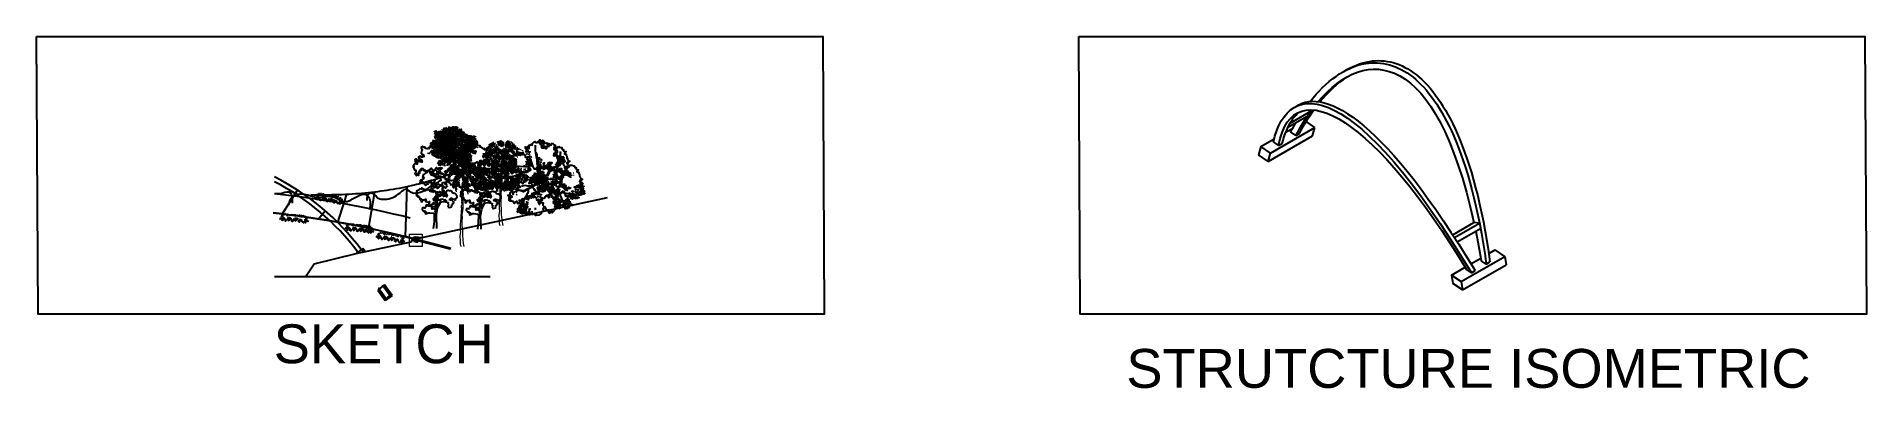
# Model space of a CAD drawing. Header units: metres. Extents: x 10 to 239, y 2 to 253.
# Drawn here: x 13 to 227.2, y 211.4 to 252.5 of the extents above; entities that cross this region are included whole.
import ezdxf

# ---------------------------------------------------------------- set-up
doc = ezdxf.new("R2010")
doc.units = ezdxf.units.M
doc.header["$MEASUREMENT"] = 0
for name, color, linetype in [('-nombres', 253, 'Continuous'), ('1', 7, 'Continuous'), ('1estruct arco', 7, 'Continuous')]:
    doc.layers.add(name, color=color, linetype=linetype)
doc.layers.add('0marcos', color=10, linetype='Continuous', plot=False)
doc.layers.add('bloques ARBOLES', color=7, linetype='Continuous', true_color=0xb8d897)
doc.layers.add('bloques veg', color=7, linetype='Continuous', lineweight=0, true_color=0xbbd5a5)
doc.styles.get("Standard").update_dxf_attribs({"font": 'arial.ttf'})

msp = doc.modelspace()

# ---------------------------------------------------------------- texts
at = {"layer": '-nombres', "char_height": 4.544817, "attachment_point": 3}
for s, insert in [('SKETCH', (66.53333, 218.88016)), ('STRUTCTURE ISOMETRIC', (220.61871, 216.00674))]:
    msp.add_mtext_dynamic_manual_height_columns(s, width=154.2635741, gutter_width=1146.25491, heights=[0], dxfattribs=dict(at, insert=insert))

# ---------------------------------------------------------------- blocks, each defined once
blk = doc.blocks.new('A$C144059AC')
at = {"layer": 'bloques veg'}
for p, q in [((0.01, 0.29), (0, 0.25)), ((0, 0.25), (0.02, 0.24)), ((0, 0.17), (0.01, 0.15)), ((0.02, 0.29), (0.01, 0.29)), ((0.01, 0.15), (0.02, 0.17)), ((0.04, 0.27), (0.02, 0.29)), ((0.02, 0.24), (0.04, 0.25)), ((0.04, 0.2), (0.02, 0.21)), ((0.02, 0.17), (0.04, 0.2)), ((0.04, 0.25), (0.04, 0.27)), ((0.04, 0.2), (0.04, 0.2)), ((0.05, 0.23), (0.08, 0.24)), ((0.05, 0.22), (0.05, 0.23)), ((0.05, 0.21), (0.05, 0.22)), ((0.05, 0.2), (0.05, 0.21)), ((0.08, 0.19), (0.05, 0.2)), ((0.06, 0.29), (0.11, 0.34)), ((0.1, 0.3), (0.06, 0.29)), ((0.08, 0.24), (0.08, 0.24)), ((0.08, 0.24), (0.08, 0.21)), ((0.08, 0.21), (0.08, 0.19)), ((0.1, 0.27), (0.09, 0.23)), ((0.09, 0.23), (0.11, 0.22)), ((0.11, 0.27), (0.1, 0.27)), ((0.12, 0.54), (0.11, 0.51)), ((0.11, 0.51), (0.12, 0.48)), ((0.13, 0.25), (0.11, 0.27)), ((0.11, 0.22), (0.13, 0.23)), ((0.15, 0.54), (0.12, 0.54)), ((0.12, 0.48), (0.13, 0.5)), ((0.13, 0.5), (0.16, 0.52)), ((0.13, 0.23), (0.13, 0.25)), ((0.16, 0.61), (0.14, 0.58)), ((0.14, 0.58), (0.15, 0.57)), ((0.16, 0.31), (0.14, 0.28)), ((0.14, 0.28), (0.2, 0.27)), ((0.15, 0.57), (0.17, 0.57)), ((0.16, 0.52), (0.15, 0.54)), ((0.17, 0.62), (0.16, 0.61)), ((0.16, 0.52), (0.16, 0.52)), ((0.2, 0.27), (0.16, 0.31)), ((0.18, 0.59), (0.17, 0.62)), ((0.17, 0.57), (0.18, 0.59)), ((0.17, 0.52), (0.18, 0.54)), ((0.17, 0.51), (0.17, 0.52)), ((0.2, 0.5), (0.17, 0.51)), ((0.17, 0.41), (0.18, 0.38)), ((0.21, 0.4), (0.17, 0.41)), ((0.18, 0.54), (0.21, 0.54)), ((0.18, 0.54), (0.18, 0.54)), ((0.24, 0.27), (0.19, 0.28)), ((0.19, 0.28), (0.21, 0.21)), ((0.21, 0.17), (0.19, 0.14)), ((0.19, 0.14), (0.25, 0.14)), ((0.19, 0.11), (0.22, 0.12)), ((0.19, 0.09), (0.19, 0.11)), ((0.19, 0.11), (0.19, 0.11)), ((0.19, 0.08), (0.19, 0.09)), ((0.22, 0.07), (0.19, 0.08)), ((0.21, 0.54), (0.2, 0.52)), ((0.2, 0.52), (0.2, 0.5)), ((0.22, 0.5), (0.2, 0.46)), ((0.2, 0.46), (0.24, 0.47)), ((0.2, 0.36), (0.21, 0.39)), ((0.25, 0.6), (0.21, 0.6)), ((0.21, 0.54), (0.21, 0.54)), ((0.21, 0.21), (0.23, 0.23)), ((0.25, 0.14), (0.21, 0.17)), ((0.24, 0.56), (0.22, 0.54)), ((0.22, 0.54), (0.24, 0.52)), ((0.24, 0.47), (0.22, 0.5)), ((0.24, 0.35), (0.22, 0.32)), ((0.22, 0.32), (0.28, 0.31)), ((0.22, 0.12), (0.22, 0.12)), ((0.22, 0.12), (0.22, 0.09)), ((0.22, 0.09), (0.22, 0.07)), ((0.23, 0.23), (0.24, 0.27)), ((0.25, 0.57), (0.24, 0.56)), ((0.24, 0.52), (0.25, 0.52)), ((0.28, 0.31), (0.24, 0.35)), ((0.26, 0.54), (0.25, 0.57)), ((0.25, 0.52), (0.26, 0.54)), ((0.27, 0.25), (0.25, 0.18)), ((0.25, 0.18), (0.28, 0.22)), ((0.26, 0.13), (0.25, 0.1)), ((0.25, 0.1), (0.27, 0.08)), ((0.27, 0.05), (0.25, 0.05)), ((0.25, 0.05), (0.25, 0.02)), ((0.27, 0.14), (0.26, 0.13)), ((0.27, 0.63), (0.28, 0.65)), ((0.28, 0.61), (0.27, 0.63)), ((0.28, 0.22), (0.27, 0.25)), ((0.29, 0.12), (0.27, 0.14)), ((0.27, 0.08), (0.28, 0.09)), ((0.29, 0.04), (0.27, 0.05)), ((0.27, 0.02), (0.29, 0.04)), ((0.28, 0.65), (0.3, 0.66)), ((0.29, 0.61), (0.28, 0.61)), ((0.28, 0.48), (0.31, 0.52)), ((0.31, 0.52), (0.28, 0.46)), ((0.29, 0.19), (0.28, 0.16)), ((0.28, 0.16), (0.3, 0.14)), ((0.28, 0.09), (0.29, 0.12)), ((0.31, 0.62), (0.29, 0.61)), ((0.3, 0.2), (0.29, 0.19)), ((0.29, 0.04), (0.29, 0.04)), ((0.3, 0.66), (0.31, 0.62)), ((0.33, 0.3), (0.3, 0.28)), ((0.3, 0.28), (0.3, 0.24)), ((0.3, 0.24), (0.33, 0.25)), ((0.32, 0.18), (0.3, 0.2)), ((0.3, 0.14), (0.32, 0.15)), ((0.3, 0.07), (0.33, 0.08)), ((0.3, 0.05), (0.3, 0.07)), ((0.3, 0.07), (0.3, 0.07)), ((0.3, 0.04), (0.3, 0.05)), ((0.33, 0.03), (0.3, 0.04)), ((0.32, 0.66), (0.36, 0.68)), ((0.32, 0.46), (0.33, 0.47)), ((0.33, 0.4), (0.32, 0.33)), ((0.32, 0.33), (0.35, 0.38)), ((0.32, 0.22), (0.37, 0.27)), ((0.36, 0.23), (0.32, 0.22)), ((0.32, 0.15), (0.32, 0.18)), ((0.33, 0.25), (0.33, 0.29)), ((0.33, 0.29), (0.33, 0.29)), ((0.33, 0.08), (0.33, 0.08)), ((0.33, 0.08), (0.33, 0.05)), ((0.33, 0.05), (0.33, 0.03)), ((0.36, 0.78), (0.34, 0.76)), ((0.34, 0.76), (0.36, 0.72)), ((0.36, 0.68), (0.34, 0.7)), ((0.36, 0.72), (0.38, 0.77)), ((0.37, 0.27), (0.36, 0.23)), ((0.36, 0.18), (0.42, 0.18)), ((0.37, 0.27), (0.37, 0.27)), ((0.37, 0.27), (0.37, 0.27)), ((0.42, 0.39), (0.38, 0.38)), ((0.38, 0.38), (0.39, 0.35)), ((0.42, 0.18), (0.38, 0.21)), ((0.39, 0.35), (0.43, 0.36)), ((0.4, 0.69), (0.43, 0.73)), ((0.41, 0.66), (0.4, 0.69)), ((0.4, 0.32), (0.44, 0.29)), ((0.46, 0.32), (0.4, 0.32)), ((0.43, 0.73), (0.41, 0.66)), ((0.41, 0.62), (0.41, 0.66)), ((0.41, 0.66), (0.44, 0.65)), ((0.45, 0.61), (0.41, 0.62)), ((0.45, 0.36), (0.42, 0.39)), ((0.43, 0.21), (0.42, 0.19)), ((0.42, 0.16), (0.45, 0.16)), ((0.47, 0.68), (0.43, 0.69)), ((0.43, 0.69), (0.48, 0.64)), ((0.43, 0.36), (0.43, 0.36)), ((0.46, 0.17), (0.43, 0.21)), ((0.44, 0.65), (0.45, 0.62)), ((0.44, 0.29), (0.47, 0.29)), ((0.47, 0.26), (0.44, 0.25)), ((0.44, 0.25), (0.44, 0.21)), ((0.44, 0.21), (0.47, 0.22)), ((0.45, 0.16), (0.45, 0.16)), ((0.47, 0.29), (0.46, 0.32)), ((0.48, 0.64), (0.47, 0.68)), ((0.47, 0.22), (0.48, 0.26)), ((0.47, 0.18), (0.52, 0.24)), ((0.51, 0.2), (0.47, 0.18)), ((0.48, 0.64), (0.48, 0.64)), ((0.48, 0.64), (0.48, 0.64)), ((0.48, 0.26), (0.48, 0.26)), ((0.49, 0.33), (0.5, 0.27)), ((0.5, 0.32), (0.49, 0.33)), ((0.52, 0.31), (0.5, 0.32)), ((0.5, 0.27), (0.5, 0.27)), ((0.5, 0.27), (0.52, 0.27)), ((0.52, 0.14), (0.5, 0.16)), ((0.51, 0.72), (0.57, 0.73)), ((0.53, 0.69), (0.51, 0.72)), ((0.52, 0.24), (0.51, 0.2)), ((0.57, 0.73), (0.53, 0.69)), ((0.55, 0.19), (0.53, 0.2)), ((0.53, 0.11), (0.59, 0.11)), ((0.54, 0.27), (0.59, 0.21)), ((0.58, 0.82), (0.55, 0.82)), ((0.55, 0.82), (0.55, 0.8)), ((0.55, 0.8), (0.55, 0.79)), ((0.55, 0.79), (0.58, 0.78)), ((0.55, 0.79), (0.55, 0.79)), ((0.57, 0.19), (0.55, 0.16)), ((0.55, 0.16), (0.61, 0.16)), ((0.59, 0.11), (0.55, 0.14)), ((0.55, 0.06), (0.58, 0.07)), ((0.55, 0.05), (0.55, 0.06)), ((0.55, 0.04), (0.55, 0.05)), ((0.55, 0.03), (0.55, 0.04)), ((0.58, 0.02), (0.55, 0.03)), ((0.58, 0.24), (0.56, 0.28)), ((0.61, 0.16), (0.57, 0.19)), ((0.58, 0.8), (0.58, 0.82)), ((0.58, 0.78), (0.58, 0.8)), ((0.58, 0.78), (0.58, 0.78)), ((0.58, 0.07), (0.58, 0.07)), ((0.58, 0.07), (0.58, 0.04)), ((0.58, 0.04), (0.58, 0.02)), ((0.6, 0.1), (0.63, 0.11)), ((0.6, 0.08), (0.6, 0.1)), ((0.6, 0.1), (0.6, 0.1)), ((0.6, 0.07), (0.6, 0.08)), ((0.63, 0.06), (0.6, 0.07)), ((0.62, 0.04), (0.6, 0.01)), ((0.6, 0.01), (0.66, 0.01)), ((0.66, 0.01), (0.62, 0.04)), ((0.63, 0.71), (0.69, 0.72)), ((0.65, 0.68), (0.63, 0.71)), ((0.65, 0.18), (0.63, 0.11)), ((0.63, 0.11), (0.66, 0.16)), ((0.63, 0.11), (0.63, 0.11)), ((0.63, 0.11), (0.63, 0.08)), ((0.63, 0.08), (0.63, 0.06)), ((0.69, 0.72), (0.65, 0.68)), ((0.67, 0.08), (0.65, 0.05)), ((0.65, 0.05), (0.71, 0.05)), ((0.67, 0.04), (0.66, 0.01)), ((0.71, 0.05), (0.67, 0.08)), ((0.7, 0), (0.67, 0.04)), ((0.68, 0.74), (0.74, 0.75)), ((0.7, 0.71), (0.68, 0.74)), ((0.7, 0.15), (0.68, 0.12)), ((0.68, 0.12), (0.74, 0.11)), ((0.74, 0.75), (0.7, 0.71)), ((0.74, 0.11), (0.7, 0.15)), ((0.72, 0.64), (0.76, 0.68)), ((0.73, 0.61), (0.72, 0.64)), ((0.74, 0.19), (0.72, 0.16)), ((0.72, 0.16), (0.78, 0.16)), ((0.73, 0.7), (0.74, 0.77)), ((0.78, 0.72), (0.73, 0.7)), ((0.76, 0.68), (0.73, 0.61)), ((0.73, 0.61), (0.77, 0.6)), ((0.74, 0.57), (0.73, 0.61)), ((0.78, 0.16), (0.74, 0.19)), ((0.8, 0.26), (0.75, 0.28)), ((0.75, 0.28), (0.77, 0.21)), ((0.76, 0.63), (0.81, 0.59)), ((0.8, 0.63), (0.76, 0.63)), ((0.77, 0.75), (0.78, 0.72)), ((0.77, 0.6), (0.77, 0.56)), ((0.77, 0.33), (0.8, 0.36)), ((0.77, 0.21), (0.79, 0.22)), ((0.78, 0.81), (0.81, 0.82)), ((0.78, 0.8), (0.78, 0.81)), ((0.78, 0.79), (0.78, 0.8)), ((0.78, 0.77), (0.78, 0.79)), ((0.81, 0.77), (0.78, 0.77)), ((0.8, 0.36), (0.78, 0.3)), ((0.79, 0.22), (0.8, 0.26)), ((0.81, 0.59), (0.8, 0.63)), ((0.81, 0.82), (0.81, 0.81)), ((0.81, 0.81), (0.81, 0.79)), ((0.81, 0.79), (0.81, 0.77)), ((0.81, 0.59), (0.81, 0.59)), ((0.81, 0.59), (0.81, 0.59)), ((0.81, 0.34), (0.88, 0.33)), ((0.81, 0.3), (0.83, 0.31)), ((0.83, 0.28), (0.81, 0.3)), ((0.83, 0.24), (0.81, 0.17)), ((0.81, 0.17), (0.84, 0.22)), ((0.84, 0.74), (0.83, 0.72)), ((0.83, 0.72), (0.83, 0.69)), ((0.88, 0.33), (0.83, 0.37)), ((0.83, 0.31), (0.83, 0.31)), ((0.84, 0.22), (0.83, 0.24)), ((0.84, 0.67), (0.9, 0.68)), ((0.86, 0.64), (0.84, 0.67)), ((0.89, 0.46), (0.84, 0.47)), ((0.84, 0.47), (0.85, 0.44)), ((0.9, 0.68), (0.86, 0.64)), ((0.87, 0.42), (0.89, 0.45)), ((0.87, 0.34), (0.88, 0.27)), ((0.91, 0.32), (0.87, 0.34)), ((0.89, 0.23), (0.87, 0.2)), ((0.87, 0.2), (0.93, 0.2)), ((0.87, 0.17), (0.9, 0.18)), ((0.87, 0.15), (0.87, 0.17)), ((0.87, 0.17), (0.87, 0.17)), ((0.87, 0.14), (0.87, 0.15)), ((0.9, 0.13), (0.87, 0.14)), ((0.9, 0.77), (0.88, 0.76)), ((0.88, 0.76), (0.88, 0.75)), ((0.88, 0.75), (0.88, 0.74)), ((0.88, 0.74), (0.88, 0.73)), ((0.88, 0.73), (0.91, 0.72)), ((0.88, 0.27), (0.91, 0.29)), ((0.93, 0.2), (0.89, 0.23)), ((0.91, 0.75), (0.9, 0.77)), ((0.92, 0.41), (0.9, 0.38)), ((0.9, 0.38), (0.96, 0.37)), ((0.9, 0.18), (0.9, 0.18)), ((0.9, 0.18), (0.9, 0.15)), ((0.9, 0.15), (0.9, 0.13)), ((0.91, 0.73), (0.91, 0.75)), ((0.91, 0.72), (0.91, 0.73)), ((0.91, 0.29), (0.91, 0.32)), ((0.96, 0.37), (0.92, 0.41)), ((0.94, 0.19), (0.92, 0.16)), ((0.92, 0.16), (0.94, 0.14)), ((0.92, 0.11), (0.92, 0.07)), ((0.94, 0.11), (0.92, 0.11)), ((0.92, 0.07), (0.94, 0.05)), ((0.94, 0.31), (0.93, 0.24)), ((0.93, 0.24), (0.96, 0.28)), ((0.96, 0.28), (0.94, 0.31)), ((0.96, 0.18), (0.94, 0.2)), ((0.94, 0.2), (0.94, 0.19)), ((0.94, 0.14), (0.96, 0.15)), ((0.96, 0.1), (0.94, 0.11)), ((0.94, 0.08), (0.96, 0.1)), ((0.94, 0.05), (0.94, 0.08)), ((0.95, 0.66), (1.02, 0.67)), ((0.98, 0.63), (0.95, 0.66)), ((0.97, 0.25), (0.96, 0.21)), ((0.96, 0.21), (0.98, 0.2)), ((0.96, 0.15), (0.96, 0.18)), ((0.96, 0.1), (0.96, 0.1)), ((1.01, 0.36), (0.97, 0.34)), ((0.97, 0.34), (0.97, 0.3)), ((0.97, 0.3), (1.01, 0.31)), ((0.98, 0.25), (0.97, 0.25)), ((1.02, 0.67), (0.98, 0.63)), ((1, 0.23), (0.98, 0.25)), ((0.98, 0.2), (0.99, 0.21)), ((0.98, 0.13), (1, 0.14)), ((0.98, 0.12), (0.98, 0.13)), ((0.98, 0.11), (0.98, 0.12)), ((0.98, 0.1), (0.98, 0.11)), ((1, 0.09), (0.98, 0.1)), ((1.01, 0.46), (0.99, 0.39)), ((0.99, 0.39), (1.02, 0.44)), ((0.99, 0.21), (1, 0.23)), ((1, 0.28), (1.05, 0.33)), ((1.04, 0.29), (1, 0.28)), ((1, 0.14), (1, 0.14)), ((1, 0.14), (1, 0.11)), ((1, 0.11), (1, 0.09)), ((1.01, 0.69), (1.07, 0.7)), ((1.03, 0.66), (1.01, 0.69)), ((1.01, 0.35), (1.01, 0.35)), ((1.01, 0.31), (1.01, 0.35)), ((1.07, 0.7), (1.03, 0.66)), ((1.03, 0.24), (1.1, 0.24)), ((1.05, 0.33), (1.04, 0.29)), ((1.09, 0.45), (1.05, 0.44)), ((1.05, 0.44), (1.07, 0.4)), ((1.05, 0.33), (1.05, 0.33)), ((1.05, 0.33), (1.05, 0.33)), ((1.1, 0.24), (1.05, 0.27)), ((1.06, 0.64), (1.07, 0.71)), ((1.1, 0.66), (1.06, 0.64)), ((1.07, 0.4), (1.11, 0.42)), ((1.13, 0.38), (1.07, 0.38)), ((1.07, 0.38), (1.11, 0.35)), ((1.09, 0.7), (1.1, 0.66)), ((1.12, 0.42), (1.09, 0.45)), ((1.1, 0.27), (1.09, 0.24)), ((1.09, 0.22), (1.12, 0.22)), ((1.13, 0.23), (1.1, 0.27)), ((1.11, 0.75), (1.13, 0.77)), ((1.11, 0.74), (1.11, 0.75)), ((1.11, 0.75), (1.11, 0.75)), ((1.11, 0.72), (1.11, 0.74)), ((1.13, 0.72), (1.11, 0.72)), ((1.11, 0.42), (1.11, 0.42)), ((1.11, 0.35), (1.15, 0.35)), ((1.15, 0.32), (1.12, 0.31)), ((1.12, 0.31), (1.12, 0.27)), ((1.12, 0.27), (1.15, 0.28)), ((1.12, 0.22), (1.12, 0.22)), ((1.13, 0.77), (1.13, 0.76)), ((1.13, 0.76), (1.13, 0.74)), ((1.13, 0.74), (1.13, 0.72)), ((1.15, 0.35), (1.13, 0.38)), ((1.14, 0.24), (1.19, 0.29)), ((1.18, 0.26), (1.14, 0.24)), ((1.16, 0.69), (1.15, 0.67)), ((1.15, 0.67), (1.15, 0.64)), ((1.15, 0.28), (1.15, 0.32)), ((1.15, 0.32), (1.15, 0.32)), ((1.18, 0.72), (1.17, 0.75)), ((1.18, 0.38), (1.17, 0.38)), ((1.17, 0.38), (1.17, 0.33)), ((1.17, 0.33), (1.19, 0.33)), ((1.17, 0.33), (1.17, 0.33)), ((1.2, 0.79), (1.18, 0.72)), ((1.18, 0.72), (1.21, 0.71)), ((1.18, 0.68), (1.18, 0.72)), ((1.19, 0.37), (1.18, 0.38)), ((1.19, 0.29), (1.18, 0.26)), ((1.2, 0.2), (1.18, 0.21)), ((1.2, 0.75), (1.26, 0.7)), ((1.24, 0.74), (1.2, 0.75)), ((1.22, 0.24), (1.2, 0.26)), ((1.2, 0.17), (1.26, 0.17)), ((1.21, 0.71), (1.22, 0.67)), ((1.22, 0.33), (1.26, 0.27)), ((1.26, 0.17), (1.22, 0.2)), ((1.26, 0.3), (1.23, 0.34)), ((1.25, 0.25), (1.23, 0.22)), ((1.23, 0.22), (1.29, 0.22)), ((1.23, 0.12), (1.26, 0.13)), ((1.23, 0.11), (1.23, 0.12)), ((1.23, 0.1), (1.23, 0.11)), ((1.23, 0.08), (1.23, 0.1)), ((1.26, 0.08), (1.23, 0.08)), ((1.26, 0.7), (1.24, 0.74)), ((1.24, 0.68), (1.3, 0.69)), ((1.26, 0.65), (1.24, 0.68)), ((1.29, 0.22), (1.25, 0.25)), ((1.26, 0.7), (1.26, 0.7)), ((1.26, 0.7), (1.26, 0.7)), ((1.3, 0.69), (1.26, 0.65)), ((1.26, 0.13), (1.26, 0.12)), ((1.26, 0.12), (1.26, 0.1)), ((1.26, 0.1), (1.26, 0.08)), ((1.28, 0.78), (1.34, 0.79)), ((1.31, 0.75), (1.28, 0.78)), ((1.28, 0.16), (1.3, 0.17)), ((1.28, 0.14), (1.28, 0.16)), ((1.28, 0.16), (1.28, 0.16)), ((1.28, 0.13), (1.28, 0.14)), ((1.3, 0.12), (1.28, 0.13)), ((1.3, 0.1), (1.28, 0.07)), ((1.28, 0.07), (1.34, 0.07)), ((1.29, 0.71), (1.35, 0.72)), ((1.31, 0.68), (1.29, 0.71)), ((1.3, 0.05), (1.29, 0.03)), ((1.29, 0.03), (1.29, 0)), ((1.3, 0.17), (1.3, 0.17)), ((1.3, 0.17), (1.3, 0.14)), ((1.3, 0.14), (1.3, 0.12)), ((1.34, 0.07), (1.3, 0.1)), ((1.33, 0.02), (1.3, 0.05)), ((1.34, 0.79), (1.31, 0.75)), ((1.35, 0.72), (1.31, 0.68)), ((1.32, 0.24), (1.31, 0.17)), ((1.31, 0.17), (1.34, 0.21)), ((1.35, 0.14), (1.33, 0.11)), ((1.33, 0.11), (1.39, 0.11)), ((1.35, 0.1), (1.33, 0.07)), ((1.33, 0.07), (1.33, 0.04)), ((1.33, 0.04), (1.37, 0.05)), ((1.34, 0.66), (1.35, 0.73)), ((1.38, 0.68), (1.34, 0.66)), ((1.37, 0.21), (1.35, 0.18)), ((1.35, 0.18), (1.41, 0.17)), ((1.39, 0.11), (1.35, 0.14)), ((1.37, 0.06), (1.35, 0.1)), ((1.37, 0.72), (1.38, 0.68)), ((1.41, 0.17), (1.37, 0.21)), ((1.37, 0.05), (1.37, 0.05)), ((1.39, 0.04), (1.38, 0.02)), ((1.39, 0.77), (1.42, 0.79)), ((1.39, 0.76), (1.39, 0.77)), ((1.39, 0.77), (1.39, 0.77)), ((1.39, 0.74), (1.39, 0.76)), ((1.42, 0.74), (1.39, 0.74)), ((1.41, 0.25), (1.39, 0.22)), ((1.39, 0.22), (1.45, 0.22)), ((1.41, 0.15), (1.39, 0.12)), ((1.39, 0.12), (1.46, 0.12)), ((1.43, 0.05), (1.39, 0.09)), ((1.42, 0.01), (1.39, 0.04)), ((1.45, 0.22), (1.41, 0.25)), ((1.46, 0.12), (1.41, 0.15)), ((1.42, 0.79), (1.42, 0.78)), ((1.42, 0.78), (1.42, 0.76)), ((1.42, 0.76), (1.42, 0.74)), ((1.43, 0.34), (1.44, 0.27)), ((1.47, 0.32), (1.43, 0.34)), ((1.45, 0.2), (1.43, 0.16)), ((1.43, 0.16), (1.49, 0.16)), ((1.49, 0.16), (1.45, 0.2)), ((1.46, 0.74), (1.49, 0.73)), ((1.5, 0.7), (1.46, 0.74)), ((1.47, 0.28), (1.48, 0.21)), ((1.52, 0.27), (1.47, 0.28)), ((1.48, 0.77), (1.54, 0.72)), ((1.52, 0.76), (1.48, 0.77)), ((1.48, 0.21), (1.51, 0.23)), ((1.49, 0.73), (1.5, 0.69)), ((1.49, 0.33), (1.52, 0.37)), ((1.52, 0.37), (1.49, 0.3)), ((1.51, 0.23), (1.52, 0.27)), ((1.54, 0.72), (1.52, 0.76)), ((1.53, 0.34), (1.59, 0.34)), ((1.53, 0.31), (1.54, 0.32)), ((1.54, 0.28), (1.53, 0.31)), ((1.54, 0.25), (1.53, 0.18)), ((1.53, 0.18), (1.56, 0.22)), ((1.54, 0.72), (1.54, 0.72)), ((1.54, 0.72), (1.54, 0.72)), ((1.54, 0.67), (1.58, 0.63)), ((1.6, 0.66), (1.54, 0.67)), ((1.54, 0.32), (1.55, 0.31)), ((1.56, 0.22), (1.54, 0.25)), ((1.59, 0.34), (1.55, 0.37)), ((1.56, 0.8), (1.63, 0.81)), ((1.59, 0.77), (1.56, 0.8)), ((1.56, 0.47), (1.57, 0.45)), ((1.61, 0.46), (1.56, 0.47)), ((1.58, 0.63), (1.6, 0.66)), ((1.63, 0.33), (1.58, 0.35)), ((1.58, 0.35), (1.6, 0.28)), ((1.6, 0.24), (1.58, 0.21)), ((1.58, 0.21), (1.65, 0.2)), ((1.63, 0.81), (1.59, 0.77)), ((1.59, 0.43), (1.61, 0.45)), ((1.59, 0.17), (1.61, 0.19)), ((1.59, 0.15), (1.59, 0.17)), ((1.59, 0.17), (1.59, 0.17)), ((1.59, 0.14), (1.59, 0.15)), ((1.61, 0.14), (1.59, 0.14)), ((1.6, 0.28), (1.62, 0.29)), ((1.65, 0.2), (1.6, 0.24)), ((1.63, 0.41), (1.61, 0.38)), ((1.61, 0.38), (1.68, 0.38)), ((1.61, 0.19), (1.61, 0.18)), ((1.61, 0.18), (1.61, 0.16)), ((1.61, 0.16), (1.61, 0.14)), ((1.62, 0.29), (1.63, 0.33)), ((1.68, 0.38), (1.63, 0.41)), ((1.66, 0.31), (1.64, 0.24)), ((1.64, 0.24), (1.67, 0.29)), ((1.65, 0.19), (1.64, 0.16)), ((1.64, 0.16), (1.66, 0.15)), ((1.66, 0.12), (1.64, 0.11)), ((1.64, 0.11), (1.64, 0.08)), ((1.64, 0.08), (1.65, 0.06)), ((1.65, 0.75), (1.65, 0.77)), ((1.65, 0.77), (1.68, 0.76)), ((1.65, 0.73), (1.65, 0.75)), ((1.67, 0.73), (1.65, 0.72)), ((1.65, 0.72), (1.65, 0.73)), ((1.72, 0.67), (1.65, 0.68)), ((1.65, 0.68), (1.69, 0.64)), ((1.66, 0.2), (1.65, 0.19)), ((1.65, 0.06), (1.66, 0.08)), ((1.67, 0.29), (1.66, 0.31)), ((1.68, 0.18), (1.66, 0.2)), ((1.66, 0.15), (1.68, 0.15)), ((1.68, 0.11), (1.66, 0.12)), ((1.66, 0.08), (1.68, 0.1)), ((1.68, 0.75), (1.67, 0.74)), ((1.67, 0.74), (1.67, 0.73)), ((1.69, 0.25), (1.67, 0.22)), ((1.67, 0.22), (1.69, 0.21)), ((1.68, 0.76), (1.68, 0.75)), ((1.68, 0.15), (1.68, 0.18)), ((1.68, 0.1), (1.68, 0.1)), ((1.69, 0.67), (1.75, 0.68)), ((1.69, 0.64), (1.72, 0.67)), ((1.71, 0.64), (1.69, 0.67)), ((1.72, 0.36), (1.69, 0.34)), ((1.69, 0.34), (1.69, 0.31)), ((1.69, 0.31), (1.72, 0.32)), ((1.71, 0.24), (1.69, 0.26)), ((1.69, 0.26), (1.69, 0.25)), ((1.69, 0.21), (1.71, 0.21)), ((1.69, 0.13), (1.72, 0.15)), ((1.69, 0.11), (1.69, 0.13)), ((1.69, 0.13), (1.69, 0.13)), ((1.69, 0.1), (1.69, 0.11)), ((1.72, 0.1), (1.69, 0.1)), ((1.75, 0.68), (1.71, 0.64)), ((1.73, 0.47), (1.71, 0.4)), ((1.71, 0.4), (1.74, 0.44)), ((1.71, 0.21), (1.71, 0.24)), ((1.72, 0.32), (1.72, 0.35)), ((1.72, 0.35), (1.72, 0.35)), ((1.72, 0.28), (1.76, 0.33)), ((1.75, 0.3), (1.72, 0.28)), ((1.72, 0.15), (1.72, 0.14)), ((1.72, 0.14), (1.72, 0.12)), ((1.72, 0.12), (1.72, 0.1)), ((1.74, 0.7), (1.81, 0.71)), ((1.77, 0.67), (1.74, 0.7)), ((1.74, 0.59), (1.74, 0.59)), ((1.74, 0.59), (1.74, 0.59)), ((1.76, 0.33), (1.75, 0.3)), ((1.75, 0.25), (1.81, 0.24)), ((1.76, 0.33), (1.76, 0.33)), ((1.76, 0.33), (1.76, 0.33)), ((1.81, 0.71), (1.77, 0.67)), ((1.81, 0.46), (1.77, 0.44)), ((1.77, 0.44), (1.78, 0.41)), ((1.81, 0.24), (1.77, 0.28)), ((1.78, 0.41), (1.83, 0.42)), ((1.79, 0.65), (1.83, 0.71)), ((1.84, 0.67), (1.79, 0.65)), ((1.79, 0.38), (1.83, 0.35)), ((1.85, 0.38), (1.79, 0.38)), ((1.84, 0.42), (1.81, 0.46)), ((1.82, 0.27), (1.81, 0.25)), ((1.85, 0.24), (1.82, 0.27)), ((1.83, 0.71), (1.84, 0.67)), ((1.83, 0.42), (1.83, 0.42)), ((1.83, 0.35), (1.87, 0.36)), ((1.87, 0.33), (1.83, 0.31)), ((1.83, 0.31), (1.83, 0.27)), ((1.83, 0.27), (1.87, 0.29)), ((1.84, 0.76), (1.87, 0.78)), ((1.84, 0.75), (1.84, 0.76)), ((1.84, 0.76), (1.84, 0.76)), ((1.84, 0.73), (1.84, 0.75)), ((1.87, 0.73), (1.84, 0.73)), ((1.84, 0.23), (1.84, 0.23)), ((1.87, 0.36), (1.85, 0.38)), ((1.86, 0.25), (1.91, 0.3)), ((1.9, 0.26), (1.86, 0.25)), ((1.87, 0.78), (1.87, 0.77)), ((1.87, 0.77), (1.87, 0.75)), ((1.87, 0.75), (1.87, 0.73)), ((1.87, 0.32), (1.87, 0.32)), ((1.87, 0.29), (1.87, 0.32)), ((1.88, 0.39), (1.89, 0.34)), ((1.89, 0.38), (1.88, 0.39)), ((1.91, 0.38), (1.89, 0.38)), ((1.89, 0.34), (1.89, 0.34)), ((1.89, 0.34), (1.91, 0.33)), ((1.91, 0.3), (1.9, 0.26)), ((1.96, 0.68), (1.91, 0.73)), ((1.91, 0.73), (1.95, 0.72)), ((1.98, 0.75), (1.94, 0.76)), ((1.94, 0.76), (1.99, 0.71)), ((1.96, 0.25), (1.94, 0.22)), ((1.94, 0.22), (2.01, 0.22)), ((1.95, 0.72), (1.96, 0.68)), ((1.95, 0.12), (1.97, 0.13)), ((1.95, 0.1), (1.95, 0.12)), ((1.95, 0.12), (1.95, 0.12)), ((1.95, 0.09), (1.95, 0.1)), ((1.97, 0.09), (1.95, 0.09)), ((1.96, 0.38), (1.99, 0.41)), ((2.01, 0.22), (1.96, 0.25)), ((1.99, 0.41), (1.97, 0.35)), ((1.97, 0.13), (1.97, 0.13)), ((1.97, 0.13), (1.97, 0.11)), ((1.97, 0.11), (1.97, 0.09)), ((1.99, 0.71), (1.98, 0.75)), ((1.99, 0.71), (1.99, 0.71)), ((1.99, 0.71), (1.99, 0.71)), ((2.06, 0.65), (1.99, 0.66)), ((1.99, 0.66), (2.03, 0.62)), ((1.99, 0.16), (2.02, 0.18)), ((1.99, 0.14), (1.99, 0.16)), ((1.99, 0.16), (1.99, 0.16)), ((1.99, 0.13), (1.99, 0.14)), ((2.02, 0.13), (1.99, 0.13)), ((2.02, 0.29), (2, 0.22)), ((2, 0.22), (2.03, 0.27)), ((2.02, 0.11), (2, 0.08)), ((2, 0.08), (2.06, 0.07)), ((2.02, 0.79), (2.08, 0.8)), ((2.04, 0.76), (2.02, 0.79)), ((2.03, 0.27), (2.02, 0.29)), ((2.02, 0.18), (2.02, 0.17)), ((2.02, 0.17), (2.02, 0.15)), ((2.02, 0.15), (2.02, 0.13)), ((2.06, 0.07), (2.02, 0.11)), ((2.03, 0.62), (2.06, 0.65)), ((2.08, 0.8), (2.04, 0.76)), ((2.06, 0.13), (2.04, 0.1)), ((2.04, 0.1), (2.11, 0.1)), ((2.05, 0.07), (2.07, 0.08)), ((2.05, 0.05), (2.05, 0.07)), ((2.05, 0.07), (2.05, 0.07)), ((2.05, 0.04), (2.05, 0.05)), ((2.07, 0.03), (2.05, 0.04)), ((2.11, 0.1), (2.06, 0.13)), ((2.09, 0.31), (2.07, 0.28)), ((2.07, 0.28), (2.14, 0.27)), ((2.07, 0.08), (2.07, 0.08)), ((2.07, 0.08), (2.07, 0.05)), ((2.07, 0.05), (2.07, 0.03)), ((2.08, 0.05), (2.08, 0.05)), ((2.14, 0.27), (2.09, 0.31)), ((2.1, 0.74), (2.11, 0.76)), ((2.1, 0.72), (2.1, 0.74)), ((2.13, 0.72), (2.1, 0.71)), ((2.1, 0.71), (2.1, 0.72)), ((2.12, 0.21), (2.1, 0.14)), ((2.1, 0.14), (2.13, 0.18)), ((2.11, 0.09), (2.1, 0.06)), ((2.1, 0.06), (2.12, 0.04)), ((2.12, 0.01), (2.1, 0.01)), ((2.11, 0.76), (2.13, 0.75)), ((2.11, 0.67), (2.15, 0.63)), ((2.17, 0.66), (2.11, 0.67)), ((2.13, 0.25), (2.11, 0.22)), ((2.11, 0.22), (2.17, 0.22)), ((2.12, 0.1), (2.11, 0.09)), ((2.13, 0.18), (2.12, 0.21)), ((2.14, 0.08), (2.12, 0.1)), ((2.12, 0.04), (2.14, 0.05)), ((2.14, 0), (2.12, 0.01)), ((2.13, 0.75), (2.13, 0.74)), ((2.13, 0.74), (2.13, 0.73)), ((2.13, 0.73), (2.13, 0.72)), ((2.17, 0.22), (2.13, 0.25)), ((2.15, 0.15), (2.13, 0.12)), ((2.13, 0.12), (2.15, 0.1)), ((2.19, 0.33), (2.14, 0.34)), ((2.14, 0.34), (2.16, 0.27)), ((2.14, 0.05), (2.14, 0.08)), ((2.15, 0.63), (2.17, 0.66)), ((2.18, 0.26), (2.15, 0.24)), ((2.15, 0.24), (2.15, 0.2)), ((2.15, 0.2), (2.18, 0.22)), ((2.17, 0.14), (2.15, 0.16)), ((2.15, 0.16), (2.15, 0.15)), ((2.15, 0.1), (2.17, 0.11)), ((2.17, 0.11), (2.17, 0.14)), ((2.18, 0.71), (2.18, 0.68)), ((2.18, 0.22), (2.18, 0.25)), ((2.18, 0.25), (2.18, 0.25)), ((2.18, 0.18), (2.22, 0.23)), ((2.21, 0.19), (2.18, 0.18)), ((2.23, 0.8), (2.2, 0.81)), ((2.2, 0.81), (2.2, 0.8)), ((2.2, 0.8), (2.2, 0.78)), ((2.2, 0.78), (2.2, 0.76)), ((2.2, 0.76), (2.23, 0.76)), ((2.2, 0.58), (2.21, 0.62)), ((2.25, 0.62), (2.2, 0.58)), ((2.2, 0.58), (2.2, 0.58)), ((2.2, 0.58), (2.2, 0.58)), ((2.21, 0.62), (2.25, 0.62)), ((2.22, 0.23), (2.21, 0.19)), ((2.22, 0.23), (2.22, 0.23)), ((2.22, 0.23), (2.22, 0.23)), ((2.23, 0.79), (2.23, 0.8)), ((2.23, 0.78), (2.23, 0.79)), ((2.23, 0.76), (2.23, 0.78)), ((2.24, 0.74), (2.23, 0.71)), ((2.23, 0.71), (2.28, 0.69)), ((2.27, 0.35), (2.23, 0.34)), ((2.23, 0.34), (2.24, 0.31)), ((2.28, 0.6), (2.24, 0.59)), ((2.24, 0.31), (2.29, 0.32)), ((2.29, 0.63), (2.25, 0.67)), ((2.25, 0.67), (2.28, 0.6)), ((2.25, 0.28), (2.29, 0.25)), ((2.31, 0.28), (2.25, 0.28)), ((2.28, 0.69), (2.27, 0.76)), ((2.27, 0.74), (2.31, 0.7)), ((2.33, 0.73), (2.27, 0.74)), ((2.27, 0.56), (2.28, 0.6)), ((2.3, 0.32), (2.27, 0.35)), ((2.28, 0.17), (2.27, 0.15)), ((2.27, 0.12), (2.3, 0.12)), ((2.28, 0.6), (2.29, 0.63)), ((2.31, 0.13), (2.28, 0.17)), ((2.29, 0.32), (2.29, 0.32)), ((2.29, 0.25), (2.33, 0.25)), ((2.33, 0.22), (2.29, 0.21)), ((2.29, 0.21), (2.29, 0.17)), ((2.29, 0.17), (2.33, 0.18)), ((2.3, 0.12), (2.3, 0.12)), ((2.31, 0.7), (2.33, 0.73)), ((2.33, 0.25), (2.31, 0.28)), ((2.32, 0.71), (2.36, 0.67)), ((2.38, 0.7), (2.32, 0.71)), ((2.32, 0.14), (2.37, 0.2)), ((2.36, 0.16), (2.32, 0.14)), ((2.33, 0.22), (2.33, 0.22)), ((2.33, 0.18), (2.33, 0.22)), ((2.34, 0.29), (2.35, 0.23)), ((2.35, 0.28), (2.34, 0.29)), ((2.37, 0.27), (2.35, 0.28)), ((2.35, 0.23), (2.35, 0.23)), ((2.35, 0.23), (2.37, 0.23)), ((2.36, 0.67), (2.38, 0.7)), ((2.37, 0.2), (2.36, 0.16)), ((2.38, 0.07), (2.44, 0.07)), ((2.42, 0.15), (2.4, 0.12)), ((2.4, 0.12), (2.47, 0.12)), ((2.44, 0.07), (2.4, 0.1)), ((2.47, 0.12), (2.42, 0.15)), ((2.43, 0.79), (2.43, 0.81)), ((2.43, 0.81), (2.46, 0.81)), ((2.43, 0.77), (2.43, 0.79)), ((2.46, 0.78), (2.43, 0.77)), ((2.43, 0.77), (2.43, 0.77)), ((2.5, 0.71), (2.44, 0.72)), ((2.44, 0.72), (2.48, 0.68)), ((2.45, 0.06), (2.48, 0.07)), ((2.45, 0.04), (2.45, 0.06)), ((2.45, 0.06), (2.45, 0.06)), ((2.45, 0.03), (2.45, 0.04)), ((2.48, 0.02), (2.45, 0.03)), ((2.46, 0.81), (2.46, 0.79)), ((2.46, 0.79), (2.46, 0.78)), ((2.46, 0.78), (2.46, 0.78)), ((2.48, 0.68), (2.5, 0.71)), ((2.48, 0.07), (2.48, 0.07)), ((2.48, 0.07), (2.48, 0.04)), ((2.48, 0.04), (2.48, 0.02)), ((2.52, 0.04), (2.5, 0.01)), ((2.5, 0.01), (2.56, 0.01)), ((2.56, 0.01), (2.52, 0.04)), ((2.58, 0.68), (2.53, 0.63)), ((2.53, 0.63), (2.54, 0.67)), ((2.53, 0.63), (2.53, 0.63)), ((2.53, 0.63), (2.53, 0.63)), ((2.55, 0.11), (2.53, 0.08)), ((2.53, 0.08), (2.59, 0.08)), ((2.54, 0.67), (2.58, 0.68)), ((2.59, 0.08), (2.55, 0.11)), ((2.57, 0.64), (2.56, 0.61)), ((2.56, 0.6), (2.6, 0.61)), ((2.6, 0.65), (2.57, 0.64)), ((2.59, 0.15), (2.57, 0.12)), ((2.57, 0.12), (2.63, 0.12)), ((2.58, 0.72), (2.6, 0.65)), ((2.61, 0.68), (2.58, 0.72)), ((2.63, 0.12), (2.59, 0.15)), ((2.6, 0.65), (2.61, 0.68)), ((2.6, 0.61), (2.6, 0.65)), ((2.65, 0.22), (2.6, 0.24)), ((2.6, 0.24), (2.62, 0.17)), ((2.63, 0.37), (2.62, 0.34)), ((2.62, 0.29), (2.65, 0.32)), ((2.62, 0.17), (2.64, 0.18)), ((2.65, 0.71), (2.63, 0.76)), ((2.65, 0.32), (2.63, 0.26)), ((2.64, 0.26), (2.64, 0.26)), ((2.64, 0.26), (2.64, 0.26)), ((2.69, 0.21), (2.64, 0.26)), ((2.64, 0.26), (2.65, 0.22)), ((2.64, 0.18), (2.65, 0.22)), ((2.65, 0.77), (2.67, 0.75)), ((2.67, 0.75), (2.65, 0.71)), ((2.65, 0.67), (2.67, 0.69)), ((2.69, 0.65), (2.65, 0.67)), ((2.69, 0.65), (2.65, 0.67)), ((2.65, 0.22), (2.69, 0.21)), ((2.69, 0.32), (2.66, 0.37)), ((2.68, 0.2), (2.66, 0.13)), ((2.66, 0.13), (2.69, 0.18)), ((2.67, 0.26), (2.68, 0.27)), ((2.68, 0.24), (2.67, 0.26)), ((2.69, 0.45), (2.68, 0.46)), ((2.68, 0.39), (2.69, 0.32)), ((2.68, 0.29), (2.71, 0.27)), ((2.68, 0.28), (2.68, 0.28)), ((2.68, 0.24), (2.68, 0.28)), ((2.68, 0.27), (2.69, 0.27)), ((2.71, 0.23), (2.68, 0.24)), ((2.69, 0.18), (2.68, 0.2)), ((2.71, 0.06), (2.68, 0.07)), ((2.68, 0.07), (2.68, 0.07)), ((2.68, 0.07), (2.68, 0.04)), ((2.68, 0.04), (2.68, 0.02)), ((2.68, 0.02), (2.71, 0.03)), ((2.69, 0.17), (2.71, 0.19)), ((2.69, 0.14), (2.69, 0.17)), ((2.71, 0.13), (2.69, 0.14)), ((2.71, 0.65), (2.7, 0.61)), ((2.71, 0.65), (2.7, 0.61)), ((2.7, 0.61), (2.72, 0.6)), ((2.7, 0.61), (2.72, 0.6)), ((2.7, 0.51), (2.73, 0.45)), ((2.73, 0.47), (2.7, 0.51)), ((2.73, 0.64), (2.71, 0.65)), ((2.73, 0.64), (2.71, 0.65)), ((2.71, 0.27), (2.71, 0.23)), ((2.71, 0.19), (2.72, 0.18)), ((2.73, 0.15), (2.71, 0.13)), ((2.71, 0.04), (2.71, 0.06)), ((2.71, 0.06), (2.71, 0.06)), ((2.71, 0.03), (2.71, 0.04)), ((2.72, 0.6), (2.73, 0.6)), ((2.72, 0.6), (2.73, 0.6)), ((2.72, 0.18), (2.73, 0.15)), ((2.72, 0.11), (2.74, 0.13)), ((2.73, 0.08), (2.72, 0.11)), ((2.72, 0.03), (2.74, 0.04)), ((2.72, 0.03), (2.72, 0.03)), ((2.74, 0.01), (2.72, 0.03)), ((2.74, 0.62), (2.73, 0.64)), ((2.74, 0.62), (2.73, 0.64)), ((2.73, 0.6), (2.74, 0.62)), ((2.73, 0.6), (2.74, 0.62)), ((2.73, 0.3), (2.77, 0.34)), ((2.79, 0.31), (2.73, 0.3)), ((2.73, 0.21), (2.74, 0.24)), ((2.76, 0.17), (2.73, 0.21)), ((2.74, 0.07), (2.73, 0.08)), ((2.74, 0.24), (2.76, 0.17)), ((2.74, 0.13), (2.75, 0.12)), ((2.76, 0.09), (2.74, 0.07)), ((2.74, 0.04), (2.76, 0.04)), ((2.75, 0.12), (2.76, 0.09)), ((2.76, 0.59), (2.8, 0.59)), ((2.76, 0.59), (2.8, 0.59)), ((2.76, 0.13), (2.8, 0.16)), ((2.82, 0.13), (2.76, 0.13)), ((2.76, 0.04), (2.76, 0.01)), ((2.77, 0.46), (2.79, 0.49)), ((2.81, 0.45), (2.77, 0.46)), ((2.77, 0.34), (2.79, 0.31)), ((2.77, 0.26), (2.82, 0.27)), ((2.78, 0.22), (2.77, 0.26)), ((2.8, 0.2), (2.78, 0.22)), ((2.79, 0.49), (2.81, 0.45)), ((2.82, 0.1), (2.79, 0.11)), ((2.79, 0.11), (2.79, 0.11)), ((2.79, 0.11), (2.79, 0.08)), ((2.79, 0.08), (2.79, 0.06)), ((2.79, 0.06), (2.82, 0.07)), ((2.83, 0.53), (2.8, 0.53)), ((2.8, 0.53), (2.8, 0.53)), ((2.8, 0.53), (2.81, 0.51)), ((2.8, 0.39), (2.84, 0.4)), ((2.81, 0.35), (2.8, 0.38)), ((2.82, 0.27), (2.8, 0.2)), ((2.8, 0.16), (2.82, 0.13)), ((2.81, 0.51), (2.81, 0.49)), ((2.81, 0.49), (2.84, 0.5)), ((2.81, 0.26), (2.85, 0.3)), ((2.87, 0.27), (2.81, 0.26)), ((2.82, 0.08), (2.82, 0.1)), ((2.82, 0.1), (2.82, 0.1)), ((2.82, 0.07), (2.82, 0.08)), ((2.83, 0.58), (2.84, 0.61)), ((2.84, 0.56), (2.83, 0.58)), ((2.84, 0.51), (2.83, 0.53)), ((2.83, 0.53), (2.83, 0.53)), ((2.84, 0.4), (2.83, 0.37)), ((2.84, 0.61), (2.85, 0.6)), ((2.86, 0.56), (2.84, 0.56)), ((2.84, 0.5), (2.84, 0.51)), ((2.85, 0.6), (2.87, 0.57)), ((2.85, 0.51), (2.86, 0.53)), ((2.85, 0.51), (2.85, 0.51)), ((2.88, 0.49), (2.85, 0.51)), ((2.85, 0.3), (2.87, 0.27)), ((2.87, 0.57), (2.86, 0.56)), ((2.86, 0.53), (2.89, 0.53)), ((2.89, 0.47), (2.88, 0.49)), ((2.88, 0.24), (2.9, 0.26)), ((2.88, 0.22), (2.88, 0.24)), ((2.9, 0.21), (2.88, 0.22)), ((2.89, 0.53), (2.9, 0.5)), ((2.9, 0.5), (2.89, 0.47)), ((2.95, 0.28), (2.9, 0.33)), ((2.9, 0.26), (2.91, 0.26)), ((2.92, 0.22), (2.9, 0.21)), ((2.91, 0.29), (2.95, 0.28)), ((2.91, 0.26), (2.92, 0.22)), ((2.96, 0.22), (2.93, 0.23)), ((2.93, 0.23), (2.93, 0.23)), ((2.93, 0.23), (2.93, 0.2)), ((2.93, 0.2), (2.93, 0.18)), ((2.93, 0.18), (2.96, 0.19)), ((2.96, 0.21), (2.96, 0.22)), ((2.96, 0.2), (2.96, 0.21)), ((2.96, 0.19), (2.96, 0.2)), ((2.97, 0.26), (2.99, 0.28)), ((2.97, 0.24), (2.97, 0.26)), ((2.99, 0.23), (2.97, 0.24)), ((2.97, 0.19), (2.99, 0.2)), ((2.99, 0.16), (2.97, 0.19)), ((2.97, 0.19), (2.97, 0.19)), ((2.99, 0.28), (3, 0.28)), ((3.01, 0.24), (2.99, 0.23)), ((2.99, 0.2), (3.01, 0.19)), ((3, 0.14), (2.99, 0.16)), ((3, 0.28), (3.01, 0.24)), ((3.01, 0.16), (3, 0.14)), ((3.01, 0.19), (3.01, 0.16))]:
    blk.add_line(p, q, dxfattribs=at)
blk = doc.blocks.new('arbolote')
at = {"layer": 'bloques ARBOLES'}
for p, q in [((0.36, 1.58), (0.51, 2.36)), ((0.51, 2.36), (0.63, 2.62)), ((0.63, 2.62), (0.85, 2.98)), ((0.85, 2.98), (1, 3.09)), ((1, 3.09), (1.22, 3.13)), ((1.22, 3.13), (1.43, 3.12)), ((1.49, 3.32), (1.42, 3.08)), ((1.42, 3.08), (1.74, 3.04)), ((1.63, 4.15), (1.62, 4.15)), ((1.74, 3.04), (1.69, 2.81)), ((1.69, 2.81), (1.79, 2.79)), ((1.79, 2.79), (1.71, 2.47)), ((1.71, 2.47), (1.89, 2.42)), ((1.89, 2.42), (2.07, 2.49)), ((1.92, 3.44), (2.17, 3.57)), ((1.95, 3.26), (1.92, 3.44)), ((2.06, 3.3), (1.95, 3.26)), ((2.17, 3.28), (2.06, 3.3)), ((2.07, 2.49), (2.11, 2.42)), ((2.11, 2.42), (2.15, 2.65)), ((2.11, 2.42), (2.11, 2.42)), ((2.15, 2.65), (2.17, 2.8)), ((2.17, 3.57), (2.16, 3.41)), ((2.16, 3.41), (2.44, 3.46)), ((2.33, 3.15), (2.17, 3.28)), ((2.17, 2.8), (2.27, 2.79)), ((2.27, 2.79), (2.29, 3)), ((2.29, 3), (2.44, 2.97)), ((2.44, 2.97), (2.33, 3.15)), ((2.54, 4.06), (2.4, 4.12)), ((2.44, 3.46), (2.6, 3.25)), ((2.68, 3.99), (2.54, 4.06)), ((2.6, 3.25), (2.65, 3.54)), ((2.65, 3.54), (2.79, 3.56)), ((2.72, 3.85), (2.68, 3.99)), ((2.78, 3.72), (2.72, 3.85)), ((2.79, 3.56), (2.78, 3.72)), ((0.1, 0.77), (0, 0)), ((0.12, 1.67), (0.1, 0.77)), ((0.43, 0), (0.36, 1.58))]:
    blk.add_line(p, q, dxfattribs=at)
for points in [[(1.36, 5.29), (1.56, 5.38), (1.77, 5.51), (1.85, 5.57), (1.85, 5.44), (1.81, 5.34), (2, 5.2), (2.01, 5.08), (2.18, 5.12), (2.26, 5.13), (2.33, 5.08), (2.4, 5.28), (2.49, 5.28), (2.43, 5.56), (2.49, 5.69), (2.59, 5.72), (2.66, 5.68), (2.75, 5.63), (2.8, 5.61), (2.81, 5.45), (2.92, 5.35), (2.99, 5.3), (2.99, 5.3), (2.97, 5.29), (2.93, 5.18), (3.01, 5.13), (3.02, 4.85), (3.11, 4.85), (3.2, 4.87), (3.28, 4.73), (3.38, 4.85), (3.46, 4.82), (3.48, 4.87), (3.46, 5), (3.5, 5.06), (3.54, 5.02), (3.57, 5.19), (3.55, 5.35), (3.6, 5.46), (3.51, 5.59), (3.6, 5.64), (3.56, 5.73), (3.48, 5.79), (3.48, 5.88), (3.4, 5.89), (3.46, 5.96), (3.4, 6.04), (3.47, 6.12), (3.4, 6.15), (3.35, 6.11), (3.31, 6.15), (3.23, 6.09), (3.2, 6), (3.14, 6.06), (3.09, 6.12), (2.98, 6.06), (2.9, 6.12), (2.75, 6.07), (2.7, 6.25), (2.87, 6.27), (2.82, 6.38), (2.94, 6.49), (2.75, 6.51), (2.85, 6.64), (2.77, 6.65), (2.98, 6.86), (2.98, 6.86), (3.09, 6.8), (3.15, 6.72), (3.24, 6.7), (3.37, 6.59), (3.52, 6.58), (3.46, 6.69), (3.55, 6.83), (3.55, 6.83), (3.47, 6.87), (3.58, 7.08), (3.4, 7.09), (3.4, 7.26), (3.3, 7.25), (3.24, 7.37), (3.05, 7.37), (3.11, 7.47), (3.3, 7.51), (3.39, 7.5), (3.36, 7.62), (3.43, 7.78), (3.32, 7.89), (3.15, 7.84), (3.06, 7.88), (3.08, 8), (3.05, 8.07), (2.95, 8.05), (2.85, 8.33), (2.79, 8.47), (2.73, 8.46), (2.73, 8.38), (2.64, 8.41), (2.55, 8.36), (2.53, 8.45), (2.45, 8.46), (2.42, 8.43), (2.33, 8.49), (2.23, 8.47), (2.21, 8.39), (2.18, 8.34), (2.11, 8.51), (2.03, 8.43), (1.97, 8.47), (1.96, 8.57), (1.84, 8.52), (1.75, 8.6), (1.78, 8.79), (1.68, 8.8), (1.67, 8.88), (1.67, 9), (1.72, 9.07), (1.8, 9.16), (1.78, 9.27), (1.67, 9.32), (1.63, 9.4), (1.46, 9.56), (1.41, 9.53), (1.33, 9.41), (1.25, 9.38), (1.2, 9.47), (1.12, 9.44), (1.1, 9.31), (1.01, 9.34), (0.89, 9.3), (0.83, 9.27), (0.82, 9.42), (0.82, 9.42), (0.7, 9.38), (0.4, 9.63), (0.32, 9.6), (0.31, 9.74), (-0.01, 9.79), (-0.28, 9.65), (-0.37, 9.65), (-0.34, 9.46), (-0.44, 9.49), (-0.51, 9.3), (-0.57, 9.45), (-0.72, 9.3), (-0.82, 9.34), (-0.93, 9.33), (-0.98, 9.51), (-1.05, 9.46), (-1.21, 9.57), (-1.28, 9.56), (-1.32, 9.49), (-1.41, 9.5), (-1.41, 9.41), (-1.28, 9.18), (-1.35, 9.15), (-1.42, 8.83), (-1.35, 8.72), (-1.2, 8.63), (-1.12, 8.46), (-1.12, 8.35), (-1.27, 8.45), (-1.36, 8.29), (-1.41, 8.43), (-1.49, 8.41), (-1.57, 8.37), (-1.63, 8.45), (-1.75, 8.35), (-1.75, 8.21), (-1.6, 8.18), (-1.54, 8), (-1.4, 8.01), (-1.32, 7.72), (-1.41, 7.83), (-1.48, 7.76), (-1.55, 7.72), (-1.59, 7.92), (-1.76, 7.78), (-1.81, 7.85), (-1.78, 7.98), (-1.87, 7.92), (-2.03, 8.11), (-2.15, 8.06), (-2.15, 8), (-2.1, 7.93), (-2.11, 7.81), (-1.97, 7.73), (-1.9, 7.59), (-1.89, 7.51), (-2, 7.59), (-2.09, 7.65), (-2.22, 7.51), (-2.19, 7.43), (-2.31, 7.38), (-2.37, 7.31), (-2.35, 7.24), (-2.24, 7.19), (-2.36, 7.15), (-2.22, 6.99), (-2.23, 6.87), (-2.19, 6.8), (-2.05, 6.8), (-2.06, 6.67), (-1.99, 6.61), (-2.08, 6.49), (-2.16, 6.36), (-2.09, 6.31), (-2.02, 6.33), (-1.98, 6.35), (-1.98, 6.36), (-1.99, 6.19), (-1.96, 6.18), (-1.85, 6.33), (-1.76, 6.2), (-1.7, 6.2), (-1.72, 6.31), (-1.75, 6.52), (-1.59, 6.46), (-1.65, 6.7), (-1.6, 6.72), (-1.52, 6.64), (-1.5, 6.7), (-1.51, 6.86), (-1.43, 6.8), (-1.38, 6.78), (-1.4, 6.91), (-1.37, 6.99), (-1.3, 7.01), (-1.22, 6.98), (-1.15, 6.9), (-1.13, 6.76), (-0.99, 6.83), (-0.99, 6.68), (-0.96, 6.63), (-0.88, 6.64), (-0.78, 6.72), (-0.72, 6.7), (-0.67, 6.57), (-0.62, 6.75), (-0.58, 6.79), (-0.46, 6.7), (-0.33, 6.94), (-0.25, 7.04), (-0.22, 6.94), (-0.17, 6.97), (-0.11, 6.88), (-0.08, 6.83), (0.02, 6.82), (0.1, 6.75), (0.16, 6.75), (0.23, 6.84), (0.29, 7), (0.33, 7.09), (0.39, 7.13), (0.46, 7.05), (0.52, 6.91), (0.59, 6.88), (0.64, 6.97), (0.69, 7.06), (0.74, 7.07), (0.83, 6.95), (0.88, 7.13), (0.98, 7.06), (1.07, 7.06)], [(-0.73, 6.68), (-0.8, 6.61), (-0.82, 6.52), (-0.81, 6.47), (-0.93, 6.45), (-1.03, 6.34), (-1.07, 6.31), (-1.17, 6.25), (-1.21, 6.11), (-1.23, 6.03), (-1.28, 6), (-1.1, 5.99), (-1.18, 5.74), (-1.26, 5.76), (-1.33, 5.68), (-1.35, 5.63), (-1.47, 5.68), (-1.55, 5.59), (-1.55, 5.43), (-1.56, 5.36), (-1.25, 5.53), (-1.26, 5.35), (-1.22, 5.23), (-1.14, 5.29), (-1.07, 5.37), (-1.03, 5.19), (-0.94, 5.06), (-0.85, 5.07), (-0.78, 5.16), (-0.71, 5.19), (-0.59, 5.17), (-0.7, 5.39), (-0.61, 5.42), (-0.52, 5.55), (-0.46, 5.35), (-0.39, 5.35), (-0.3, 5.42), (-0.3, 5.42), (-0.26, 5.46), (-0.23, 5.22), (-0.23, 5.21), (-0.14, 5.13), (-0.09, 5.09), (0.01, 4.98), (0.23, 4.97), (0.24, 5.06), (0.11, 5.07), (0.14, 5.25), (0.28, 5.17), (0.32, 5.21), (0.33, 5.33), (0.44, 5.37), (0.62, 5.42), (0.73, 5.57), (0.91, 5.63), (0.93, 5.69), (0.89, 5.76), (0.81, 5.8), (0.66, 5.83)], [(0.1, 6.11), (-0.08, 6.17), (-0.22, 6.22), (-0.31, 6.42), (-0.41, 6.56), (-0.33, 6.6), (-0.2, 6.52), (-0.09, 6.55)], [(-0.27, 6.56), (-0.17, 6.42), (-0.07, 6.32), (0.04, 6.23), (0.17, 6.16)], [(-0.09, 6.55), (0.01, 6.59), (-0.18, 6.77)], [(0.39, 6.25), (0.32, 6.26), (0.04, 6.4), (-0.08, 6.55)], [(0.24, 6.83), (0.34, 6.78), (0.4, 6.69), (0.39, 6.25)], [(0.58, 5.87), (0.59, 6.1), (0.64, 6.63), (1.12, 7.11)], [(0.73, 6.72), (0.68, 6.55), (0.84, 6.59), (0.82, 6.44), (0.82, 6.43), (0.88, 6.41), (0.95, 6.42), (1.03, 6.45), (1.03, 6.35), (1.16, 6.37), (1.22, 6.3), (1.32, 6.29), (1.4, 6.28), (1.39, 6.37), (1.45, 6.41), (1.46, 6.48), (1.38, 6.56), (1.32, 6.62), (1.42, 6.73), (1.52, 6.69), (1.59, 6.66), (1.69, 6.83), (1.82, 6.76), (1.93, 6.71), (1.96, 6.87), (2.04, 6.93), (2.09, 6.9), (2.2, 6.92), (2.24, 6.76)], [(-0.07, 4.25), (-0.16, 4.26), (-0.24, 4.38), (-0.35, 4.3), (-0.37, 4.5), (-0.59, 4.45), (-0.62, 4.58), (-0.76, 4.57), (-0.84, 4.46), (-0.9, 4.39), (-0.99, 4.57), (-1.16, 4.42), (-1.17, 4.63), (-1.33, 4.73), (-1.39, 4.63), (-1.4, 4.57), (-1.59, 4.62), (-1.64, 4.53), (-1.65, 4.5), (-1.96, 4.34), (-1.89, 4.27), (-1.99, 3.99), (-1.93, 3.95), (-1.96, 3.81), (-1.84, 3.89), (-1.84, 3.8), (-1.82, 3.68), (-1.77, 3.68), (-1.65, 3.74), (-1.56, 3.43), (-1.49, 3.39), (-1.42, 3.44), (-1.44, 3.28), (-1.44, 3.28), (-1.42, 3.14), (-1.31, 3.08), (-1.21, 3.34), (-1.12, 3.34), (-0.89, 3.41), (-0.89, 3.41), (-0.95, 3.28), (-0.83, 3.33), (-0.91, 3.13), (-0.61, 3.05), (-0.45, 3.13), (-0.52, 2.91), (-0.57, 2.82), (-0.38, 2.8), (-0.24, 2.57), (-0.18, 2.64), (-0.18, 2.72), (-0.09, 2.88), (-0.02, 2.85), (0.15, 2.93), (0.27, 2.79), (0.34, 2.72), (0.42, 2.71), (0.46, 2.82), (0.44, 2.97), (0.36, 3.04), (0.31, 3.02), (0.31, 3.02), (0.25, 3.23), (0.05, 3.23), (0.11, 3.35), (0.03, 3.37), (0.02, 3.47), (0.16, 3.42), (0.26, 3.45), (0.19, 3.57), (0.21, 3.71), (0.27, 3.76), (0.33, 3.78)], [(0.31, 4.85), (0.19, 4.79), (0.11, 4.75), (0.11, 4.91), (-0.01, 4.9), (-0.14, 4.85), (-0.22, 4.76), (-0.25, 4.61), (-0.14, 4.64), (-0.11, 4.54), (-0.03, 4.46), (0.04, 4.4), (0.13, 4.37), (0.25, 4.34), (0.27, 4.27), (0.27, 4.19), (0.33, 4.17), (0.41, 4.21), (0.51, 4.26), (0.53, 4.18), (0.57, 4.14), (0.66, 4.23), (0.75, 4.32), (0.79, 4.21), (0.79, 4.13), (0.8, 4.07), (0.87, 4.12), (0.97, 4.24), (1.02, 4.27), (1.06, 4.19), (1.1, 4.14), (1.22, 4.18), (1.26, 4.25), (1.28, 4.31), (1.29, 4.4), (1.22, 4.43), (1.14, 4.41), (1.06, 4.38), (1.07, 4.61), (1.04, 4.66), (1.19, 4.77), (1.25, 4.88), (1.12, 4.91), (1.04, 4.88), (1.01, 4.93), (0.97, 5.01)], [(-0.07, 4.25), (0.01, 4.28), (0.09, 4.37)], [(0.1, 6.11), (0.26, 5.99), (0.37, 5.89), (0.54, 5.92), (0.66, 5.83)], [(0.17, 6.16), (0.36, 6.09), (0.36, 5.91)], [(0.31, 4.85), (0.38, 4.87), (0.44, 4.85), (0.44, 4.64), (0.54, 4.72), (0.62, 4.76)], [(0.39, 5.36), (0.39, 4.87)], [(1.1, 5.15), (0.82, 5.06), (0.65, 5.07), (0.59, 5.21), (0.56, 5.4)], [(1.12, 5.06), (0.97, 5.01), (0.76, 4.94), (0.65, 4.85), (0.59, 4.75)], [(1.04, 5.13), (1.13, 5.37), (1.21, 5.34), (1.4, 5.38), (1.34, 5.21), (1.46, 5.15), (1.54, 5.13), (1.56, 5.05), (1.54, 5.02), (1.63, 4.95)], [(1.63, 4.95), (1.58, 4.88), (1.49, 4.87), (1.45, 4.75), (1.44, 4.68), (1.4, 4.76), (1.16, 4.68), (1.19, 4.77)], [(1.38, 5.32), (1.53, 5.44), (1.64, 5.55), (1.72, 5.67), (1.57, 5.62), (1.45, 5.66), (1.36, 6), (1.23, 6.08), (1.32, 6.25), (1.4, 6.28)], [(1.69, 4.36), (1.63, 4.37), (1.53, 4.33), (1.45, 4.28), (1.45, 4.2)], [(1.63, 4.37), (1.7, 4.46), (1.79, 4.46), (1.93, 4.38), (2.03, 4.41), (2.14, 4.34), (2.2, 4.19), (2.4, 4.12)], [(-0.33, 2.72), (-0.4, 2.58), (-0.57, 2.6), (-0.67, 2.66), (-0.71, 2.75), (-0.85, 2.72), (-0.87, 2.68), (-0.82, 2.62), (-0.82, 2.56), (-0.93, 2.53), (-0.98, 2.37), (-1.11, 2.4), (-1.28, 2.38), (-1.32, 2.24), (-1.17, 2.08), (-1.17, 2.02), (-0.99, 2.04), (-1.02, 1.9), (-0.94, 1.86), (-0.8, 1.91), (-0.92, 1.69), (-0.66, 1.77), (-0.53, 1.82), (-0.41, 1.82), (0.02, 1.76), (0.19, 1.63), (0.28, 1.67), (0.32, 1.75), (0.27, 1.91), (0.22, 2), (0.43, 1.98), (0.33, 2.1), (0.32, 2.2), (0.19, 2.19), (0, 2.29), (-0.14, 2.23), (-0.18, 2.36), (-0.15, 2.46), (-0.03, 2.54), (0.11, 2.55), (0.24, 2.52)], [(0.04, 2.97), (0.02, 3.05)], [(0.26, 2.77), (0.18, 2.2)], [(0.52, 3.1), (0.43, 3), (0.38, 2.97), (0.31, 3.02), (0.25, 3.07)], [(0.3, 4.18), (0.33, 3.8), (0.27, 3.19)], [(0.86, 3.39), (0.8, 3.1), (0.67, 2.86), (0.44, 2.48), (0.47, 3.01), (0.55, 3.56), (0.61, 3.71), (1.6, 4.14)], [(1.49, 3.32), (1.4, 3.28), (1.2, 3.34), (1.13, 3.41), (0.84, 3.39), (0.76, 3.31), (0.63, 3.3), (0.58, 3.43), (0.53, 3.49)], [(1.49, 4.16), (0.56, 3.82), (0.54, 4.17)], [(1.53, 4.11), (1.47, 3.94), (1.61, 3.9), (1.53, 3.68), (1.42, 3.82), (1.32, 3.75), (1.2, 3.71), (1.23, 3.85), (1.09, 3.91)], [(1.46, 4.19), (1.49, 4.16)]]:
    blk.add_lwpolyline(points, dxfattribs=at)
blk = doc.blocks.new('A$C3F3B40B0')
at = {"layer": 'bloques ARBOLES'}
for p, q in [((396, 1738), (365, 1723)), ((365, 1723), (367, 1708)), ((367, 1708), (394, 1701)), ((459, 1723), (387, 1685)), ((394, 1701), (420, 1705)), ((424, 1739), (396, 1738)), ((456, 1726), (424, 1739)), ((466, 1694), (459, 1723)), ((476, 1714), (461, 1720)), ((497, 1752), (464, 1703)), ((507, 1805), (475, 1791)), ((475, 1791), (477, 1775)), ((499, 1692), (476, 1714)), ((477, 1775), (504, 1769)), ((569, 1791), (497, 1752)), ((504, 1769), (530, 1773)), ((534, 1806), (507, 1805)), ((520, 1673), (553, 1712)), ((566, 1793), (534, 1806)), ((553, 1712), (576, 1761)), ((564, 1727), (566, 1699)), ((576, 1761), (569, 1791)), ((586, 1782), (571, 1787)), ((609, 1760), (586, 1782)), ((602, 1879), (598, 1867)), ((598, 1867), (622, 1854)), ((618, 1885), (602, 1879)), ((609, 1810), (615, 1827)), ((625, 1800), (609, 1810)), ((634, 1734), (609, 1760)), ((615, 1827), (625, 1840)), ((642, 1888), (618, 1885)), ((622, 1854), (653, 1851)), ((625, 1840), (644, 1849)), ((650, 1801), (625, 1800)), ((638, 1699), (634, 1734)), ((662, 1881), (642, 1888)), ((647, 1801), (646, 1791)), ((646, 1791), (647, 1765)), ((647, 1765), (653, 1756)), ((674, 1818), (650, 1801)), ((653, 1851), (675, 1863)), ((653, 1756), (670, 1754)), ((674, 1863), (662, 1881)), ((670, 1754), (687, 1774)), ((679, 1833), (674, 1818)), ((675, 1863), (679, 1833)), ((677, 1863), (704, 1855)), ((692, 1809), (679, 1827)), ((683, 1811), (679, 1800)), ((679, 1800), (704, 1787)), ((699, 1818), (683, 1811)), ((687, 1774), (689, 1792)), ((689, 1792), (689, 1810)), ((691, 1743), (696, 1760)), ((707, 1732), (691, 1743)), ((712, 1806), (692, 1809)), ((696, 1760), (707, 1773)), ((724, 1820), (699, 1818)), ((704, 1855), (718, 1840)), ((704, 1787), (734, 1784)), ((707, 1773), (726, 1782)), ((731, 1734), (707, 1732)), ((722, 1815), (712, 1806)), ((718, 1840), (722, 1815)), ((744, 1814), (724, 1820)), ((729, 1734), (728, 1723)), ((728, 1723), (729, 1698)), ((755, 1751), (731, 1734)), ((734, 1784), (756, 1796)), ((755, 1796), (744, 1814)), ((751, 1687), (768, 1707)), ((761, 1766), (755, 1751)), ((756, 1796), (761, 1766)), ((759, 1796), (785, 1788)), ((773, 1741), (761, 1760)), ((768, 1707), (770, 1725)), ((770, 1725), (770, 1743)), ((794, 1739), (773, 1741)), ((785, 1788), (800, 1773)), ((803, 1748), (794, 1739)), ((802, 1826), (800, 1807)), ((800, 1807), (809, 1794)), ((800, 1773), (803, 1748)), ((809, 1846), (802, 1826)), ((825, 1862), (809, 1846)), ((809, 1794), (830, 1794)), ((855, 1877), (825, 1862)), ((830, 1794), (846, 1804)), ((846, 1804), (864, 1823)), ((881, 1884), (855, 1877)), ((867, 1853), (864, 1837)), ((864, 1837), (867, 1810)), ((875, 1873), (867, 1853)), ((867, 1810), (872, 1789)), ((872, 1789), (890, 1778)), ((890, 1895), (875, 1873)), ((905, 1895), (890, 1895)), ((890, 1778), (914, 1774)), ((905, 1898), (927, 1898)), ((922, 1880), (905, 1895)), ((917, 1947), (910, 1916)), ((910, 1916), (925, 1901)), ((914, 1774), (934, 1794)), ((934, 1965), (917, 1947)), ((931, 1848), (922, 1880)), ((925, 1901), (944, 1907)), ((927, 1898), (942, 1891)), ((936, 1828), (931, 1848)), ((948, 1813), (934, 1831)), ((934, 1794), (936, 1828)), ((971, 1968), (938, 1968)), ((938, 1968), (952, 1947)), ((942, 1891), (961, 1873)), ((944, 1907), (954, 1943)), ((945, 1908), (952, 1893)), ((957, 1807), (948, 1813)), ((952, 1947), (965, 1929)), ((952, 1893), (967, 1884)), ((970, 1810), (957, 1807)), ((961, 1873), (970, 1853)), ((977, 1917), (962, 1932)), ((965, 1929), (987, 1916)), ((1020, 1792), (965, 1822)), ((967, 1884), (982, 1891)), ((970, 1853), (976, 1835)), ((976, 1835), (970, 1810)), ((1001, 1961), (971, 1968)), ((982, 1891), (977, 1917)), ((987, 1916), (1014, 1917)), ((1026, 1800), (996, 1920)), ((1019, 1952), (1001, 1961)), ((1014, 1917), (1023, 1934)), ((1023, 1934), (1019, 1952)), ((1144, 1470), (1026, 1800)), ((1099, 1913), (1092, 1882)), ((1092, 1882), (1107, 1867)), ((1116, 1932), (1099, 1913)), ((1107, 1867), (1126, 1873)), ((1153, 1934), (1120, 1934)), ((1120, 1934), (1134, 1913)), ((1126, 1873), (1137, 1910)), ((1127, 1875), (1134, 1859)), ((1134, 1913), (1147, 1895)), ((1134, 1859), (1149, 1850)), ((1159, 1884), (1144, 1898)), ((1147, 1895), (1169, 1882)), ((1149, 1850), (1164, 1858)), ((1183, 1928), (1153, 1934)), ((1164, 1858), (1159, 1884)), ((1169, 1882), (1196, 1884)), ((1175, 1836), (1173, 1818)), ((1173, 1818), (1182, 1805)), ((1182, 1857), (1175, 1836)), ((1198, 1872), (1182, 1857)), ((1182, 1805), (1202, 1805)), ((1201, 1919), (1183, 1928)), ((1196, 1884), (1205, 1901)), ((1228, 1888), (1198, 1872)), ((1205, 1901), (1201, 1919)), ((1202, 1805), (1219, 1814)), ((1219, 1814), (1237, 1833)), ((1254, 1894), (1228, 1888)), ((1236, 1650), (1248, 1800)), ((1236, 1642), (1390, 1739)), ((1239, 1863), (1237, 1848)), ((1237, 1848), (1239, 1820)), ((1248, 1884), (1239, 1863)), ((1239, 1820), (1245, 1800)), ((1245, 1800), (1263, 1788)), ((1263, 1906), (1248, 1884)), ((1277, 1906), (1263, 1906)), ((1263, 1788), (1287, 1784)), ((1277, 1908), (1300, 1908)), ((1294, 1890), (1277, 1906)), ((1287, 1784), (1307, 1805)), ((1304, 1858), (1294, 1890)), ((1300, 1908), (1314, 1902)), ((1309, 1838), (1304, 1858)), ((1321, 1823), (1307, 1841)), ((1307, 1805), (1309, 1838)), ((1314, 1902), (1333, 1884)), ((1329, 1818), (1321, 1823)), ((1343, 1820), (1329, 1818)), ((1333, 1884), (1343, 1863)), ((1343, 1863), (1348, 1845)), ((1348, 1845), (1343, 1820)), ((1376, 1756), (1372, 1744)), ((1372, 1744), (1396, 1731)), ((1392, 1762), (1376, 1756)), ((1389, 1704), (1399, 1717)), ((1394, 1867), (1390, 1855)), ((1390, 1855), (1414, 1842)), ((1416, 1765), (1392, 1762)), ((1410, 1873), (1394, 1867)), ((1396, 1731), (1427, 1729)), ((1399, 1717), (1418, 1726)), ((1401, 1798), (1407, 1815)), ((1417, 1788), (1401, 1798)), ((1407, 1815), (1417, 1828)), ((1434, 1876), (1410, 1873)), ((1414, 1842), (1445, 1840)), ((1436, 1758), (1416, 1765)), ((1417, 1828), (1436, 1837)), ((1441, 1789), (1417, 1788)), ((1427, 1729), (1449, 1740)), ((1454, 1869), (1434, 1876)), ((1448, 1740), (1436, 1758)), ((1439, 1789), (1438, 1779)), ((1438, 1779), (1439, 1753)), ((1439, 1753), (1445, 1744)), ((1466, 1806), (1441, 1789)), ((1445, 1840), (1467, 1851)), ((1445, 1744), (1462, 1743)), ((1453, 1710), (1448, 1695)), ((1449, 1740), (1453, 1710)), ((1451, 1740), (1477, 1732)), ((1466, 1851), (1454, 1869)), ((1462, 1743), (1479, 1762)), ((1471, 1822), (1466, 1806)), ((1467, 1851), (1471, 1822)), ((1469, 1851), (1495, 1844)), ((1484, 1797), (1471, 1815)), ((1477, 1732), (1492, 1717)), ((1479, 1762), (1481, 1780)), ((1481, 1780), (1481, 1798)), ((1504, 1794), (1484, 1797)), ((1492, 1717), (1495, 1692)), ((1495, 1844), (1510, 1828)), ((1513, 1804), (1504, 1794)), ((1510, 1828), (1513, 1804)), ((45, 914), (36, 875)), ((36, 875), (55, 856)), ((66, 936), (45, 914)), ((55, 856), (78, 864)), ((70, 940), (89, 914)), ((113, 940), (70, 940)), ((78, 1097), (73, 1079)), ((73, 1079), (78, 1060)), ((89, 1111), (78, 1097)), ((78, 1060), (94, 1056)), ((78, 864), (92, 909)), ((80, 865), (89, 846)), ((117, 1123), (89, 1111)), ((89, 914), (105, 891)), ((94, 1056), (115, 1063)), ((119, 877), (101, 894)), ((105, 891), (133, 875)), ((150, 932), (113, 940)), ((115, 1063), (134, 1074)), ((143, 1127), (117, 1123)), ((151, 1285), (118, 1236)), ((118, 1236), (127, 1196)), ((126, 844), (119, 877)), ((127, 1196), (174, 1206)), ((160, 1338), (129, 1324)), ((129, 1324), (131, 1308)), ((131, 1308), (158, 1302)), ((133, 875), (166, 877)), ((134, 1074), (159, 1105)), ((159, 1135), (141, 1127)), ((172, 920), (150, 932)), ((223, 1324), (151, 1285)), ((152, 1100), (156, 1074)), ((156, 1074), (168, 1045)), ((158, 1302), (184, 1306)), ((168, 1127), (159, 1135)), ((159, 1105), (168, 1127)), ((188, 1339), (160, 1338)), ((166, 877), (178, 898)), ((172, 1135), (168, 1131)), ((168, 1045), (184, 1032)), ((196, 1131), (172, 1135)), ((178, 898), (172, 920)), ((174, 1206), (207, 1245)), ((187, 1398), (182, 1380)), ((182, 1380), (187, 1361)), ((184, 1032), (209, 1029)), ((338, 1080), (185, 1133)), ((198, 1412), (187, 1398)), ((187, 1361), (203, 1358)), ((220, 1326), (188, 1339)), ((215, 1116), (196, 1131)), ((226, 1424), (198, 1412)), ((203, 1358), (224, 1364)), ((207, 1245), (230, 1294)), ((209, 1029), (227, 1043)), ((224, 1102), (215, 1116)), ((218, 1261), (220, 1232)), ((220, 1232), (236, 1211)), ((230, 1294), (223, 1324)), ((224, 1364), (243, 1375)), ((237, 1068), (224, 1102)), ((240, 1315), (225, 1320)), ((252, 1429), (226, 1424)), ((267, 893), (226, 831)), ((227, 1043), (237, 1068)), ((236, 1211), (262, 1193)), ((263, 1293), (240, 1315)), ((279, 959), (240, 941)), ((240, 941), (242, 922)), ((242, 922), (277, 914)), ((243, 1375), (268, 1406)), ((375, 1312), (246, 1312)), ((268, 1437), (250, 1429)), ((262, 1401), (265, 1375)), ((262, 1193), (284, 1197)), ((287, 1267), (263, 1293)), ((265, 1375), (277, 1346)), ((357, 941), (267, 893)), ((277, 1429), (268, 1437)), ((268, 1406), (277, 1429)), ((281, 1437), (277, 1432)), ((277, 1346), (293, 1333)), ((277, 914), (308, 918)), ((314, 960), (279, 959)), ((305, 1432), (281, 1437)), ((284, 1197), (292, 1232)), ((292, 1232), (287, 1267)), ((293, 1333), (318, 1330)), ((324, 1417), (305, 1432)), ((353, 944), (314, 960)), ((318, 1330), (336, 1345)), ((333, 1403), (324, 1417)), ((346, 1369), (333, 1403)), ((335, 1043), (333, 1025)), ((333, 1025), (343, 1012)), ((343, 1064), (335, 1043)), ((336, 1345), (346, 1369)), ((343, 1342), (338, 1328)), ((338, 1328), (368, 1312)), ((338, 843), (367, 904)), ((363, 1350), (343, 1342)), ((358, 1080), (343, 1064)), ((343, 1012), (363, 1012)), ((351, 862), (353, 826)), ((353, 1257), (359, 1278)), ((372, 1244), (353, 1257)), ((387, 1685), (354, 1635)), ((354, 1635), (363, 1595)), ((367, 904), (357, 941)), ((388, 1095), (358, 1080)), ((359, 1278), (372, 1294)), ((379, 930), (360, 936)), ((363, 1595), (410, 1606)), ((394, 1354), (363, 1350)), ((363, 1012), (380, 1021)), ((368, 1312), (407, 1308)), ((372, 1294), (396, 1305)), ((403, 1245), (372, 1244)), ((381, 1457), (373, 1426)), ((373, 1426), (388, 1411)), ((408, 902), (379, 930)), ((380, 1021), (398, 1041)), ((398, 1475), (381, 1457)), ((388, 1411), (407, 1417)), ((414, 1102), (388, 1095)), ((419, 1346), (394, 1354)), ((400, 1070), (398, 1055)), ((398, 1055), (400, 1028)), ((400, 1245), (399, 1232)), ((399, 1232), (400, 1200)), ((400, 1200), (407, 1189)), ((408, 1091), (400, 1070)), ((400, 1028), (405, 1007)), ((435, 1478), (401, 1478)), ((401, 1478), (416, 1457)), ((433, 1266), (403, 1245)), ((405, 1007), (423, 996)), ((407, 1417), (418, 1453)), ((407, 1308), (435, 1323)), ((407, 1189), (428, 1187)), ((408, 1418), (416, 1403)), ((423, 1113), (408, 1091)), ((438, 870), (408, 902)), ((410, 1606), (443, 1645)), ((416, 1457), (428, 1439)), ((416, 1403), (430, 1394)), ((433, 1323), (419, 1346)), ((438, 1113), (423, 1113)), ((423, 996), (447, 992)), ((440, 1427), (425, 1442)), ((432, 975), (425, 956)), ((425, 956), (463, 936)), ((428, 1439), (450, 1426)), ((428, 1187), (449, 1211)), ((430, 1394), (445, 1401)), ((456, 985), (432, 975)), ((440, 1286), (433, 1266)), ((464, 1471), (435, 1478)), ((435, 1323), (440, 1286)), ((437, 1323), (470, 1313)), ((438, 1116), (460, 1116)), ((455, 1098), (438, 1113)), ((443, 826), (438, 870)), ((445, 1401), (440, 1427)), ((456, 1255), (440, 1278)), ((443, 1645), (466, 1694)), ((443, 868), (451, 894)), ((468, 851), (443, 868)), ((447, 992), (467, 1012)), ((449, 1211), (452, 1234)), ((450, 1426), (477, 1427)), ((451, 894), (468, 914)), ((452, 1234), (452, 1257)), ((454, 1660), (456, 1632)), ((464, 1065), (455, 1098)), ((456, 1632), (472, 1611)), ((481, 1252), (456, 1255)), ((494, 989), (456, 985)), ((460, 1116), (475, 1109)), ((634, 1305), (461, 1342)), ((463, 936), (511, 932)), ((464, 1703), (473, 1663)), ((482, 1462), (464, 1471)), ((470, 1046), (464, 1065)), ((481, 1030), (467, 1049)), ((467, 1012), (470, 1046)), ((468, 914), (498, 928)), ((506, 853), (468, 851)), ((470, 1313), (489, 1294)), ((472, 1611), (498, 1593)), ((473, 1663), (520, 1673)), ((475, 1109), (494, 1091)), ((477, 1427), (486, 1444)), ((493, 1263), (481, 1252)), ((490, 1025), (481, 1030)), ((486, 1444), (482, 1462)), ((489, 1294), (493, 1263)), ((503, 1028), (490, 1025)), ((494, 1091), (503, 1070)), ((526, 979), (494, 989)), ((498, 1593), (520, 1597)), ((524, 1667), (499, 1692)), ((503, 853), (501, 837)), ((503, 1070), (509, 1052)), ((509, 1052), (503, 1028)), ((544, 880), (506, 853)), ((511, 932), (546, 950)), ((520, 1597), (528, 1632)), ((528, 1632), (524, 1667)), ((544, 950), (526, 979)), ((732, 1559), (529, 1664)), ((532, 1466), (530, 1444)), ((530, 1444), (552, 1442)), ((555, 1480), (532, 1466)), ((552, 904), (544, 880)), ((546, 950), (552, 904)), ((552, 1442), (548, 1399)), ((548, 1399), (557, 1372)), ((549, 950), (590, 938)), ((563, 1469), (552, 1442)), ((572, 865), (552, 894)), ((584, 1483), (555, 1480)), ((564, 1037), (555, 998)), ((555, 998), (573, 978)), ((557, 1372), (574, 1356)), ((560, 1253), (557, 1235)), ((557, 1235), (567, 1222)), ((567, 1273), (560, 1253)), ((585, 1480), (563, 1469)), ((585, 1059), (564, 1037)), ((566, 1699), (582, 1678)), ((583, 1289), (567, 1273)), ((567, 1222), (587, 1222)), ((567, 839), (567, 868)), ((604, 861), (572, 865)), ((573, 978), (597, 986)), ((574, 1356), (592, 1350)), ((818, 825), (579, 952)), ((582, 1678), (608, 1660)), ((612, 1305), (583, 1289)), ((600, 1475), (585, 1480)), ((587, 1222), (604, 1231)), ((589, 1062), (608, 1037)), ((632, 1062), (589, 1062)), ((590, 938), (614, 914)), ((592, 1350), (614, 1365)), ((597, 986), (610, 1032)), ((598, 988), (608, 969)), ((619, 1447), (600, 1475)), ((763, 1507), (603, 1484)), ((604, 1231), (622, 1250)), ((619, 876), (604, 861)), ((608, 1660), (630, 1664)), ((608, 1037), (624, 1014)), ((608, 969), (626, 957)), ((639, 1311), (612, 1305)), ((614, 1365), (622, 1414)), ((614, 914), (619, 876)), ((622, 1414), (619, 1447)), ((632, 1378), (619, 1394)), ((638, 999), (620, 1017)), ((622, 1447), (652, 1439)), ((624, 1280), (622, 1264)), ((622, 1264), (624, 1237)), ((633, 1301), (624, 1280)), ((624, 1237), (629, 1217)), ((624, 1014), (651, 998)), ((626, 957), (645, 967)), ((629, 1217), (647, 1205)), ((630, 1664), (638, 1699)), ((654, 1372), (632, 1378)), ((669, 1054), (632, 1062)), ((647, 1323), (633, 1301)), ((645, 967), (638, 999)), ((662, 1323), (647, 1323)), ((647, 1205), (672, 1201)), ((651, 998), (684, 999)), ((652, 1439), (663, 1423)), ((673, 1377), (654, 1372)), ((662, 1325), (684, 1325)), ((679, 1307), (662, 1323)), ((663, 1423), (674, 1405)), ((691, 1043), (669, 1054)), ((672, 1201), (692, 1222)), ((676, 1387), (673, 1377)), ((674, 1405), (676, 1387)), ((689, 1275), (679, 1307)), ((684, 1325), (699, 1319)), ((684, 999), (696, 1020)), ((694, 1255), (689, 1275)), ((696, 1020), (691, 1043)), ((706, 1240), (692, 1258)), ((692, 1222), (694, 1255)), ((699, 1319), (718, 1301)), ((714, 1235), (706, 1240)), ((728, 1237), (714, 1235)), ((718, 1301), (728, 1280)), ((728, 1280), (733, 1262)), ((733, 1262), (728, 1237)), ((730, 1072), (728, 1054)), ((728, 1054), (737, 1041)), ((729, 1698), (734, 1688)), ((737, 1092), (730, 1072)), ((953, 1155), (732, 1559)), ((734, 1688), (751, 1687)), ((753, 1108), (737, 1092)), ((737, 1041), (758, 1041)), ((738, 1559), (744, 1695)), ((824, 1155), (744, 1237)), ((783, 1124), (753, 1108)), ((758, 1041), (774, 1050)), ((808, 967), (767, 906)), ((767, 906), (777, 856)), ((774, 1050), (792, 1069)), ((777, 856), (837, 869)), ((819, 1033), (780, 1016)), ((780, 1016), (782, 996)), ((782, 996), (817, 988)), ((809, 1130), (783, 1124)), ((795, 1099), (792, 1083)), ((792, 1083), (795, 1056)), ((803, 1120), (795, 1099)), ((795, 1056), (800, 1036)), ((800, 1036), (818, 1024)), ((818, 1142), (803, 1120)), ((898, 1016), (808, 967)), ((817, 988), (849, 993)), ((833, 1142), (818, 1142)), ((818, 1024), (842, 1020)), ((854, 1035), (819, 1033)), ((833, 1144), (855, 1144)), ((850, 1126), (833, 1142)), ((837, 869), (878, 917)), ((842, 1020), (862, 1041)), ((859, 1094), (850, 1126)), ((894, 1019), (854, 1035)), ((855, 1144), (870, 1138)), ((864, 1074), (859, 1094)), ((876, 1059), (862, 1077)), ((862, 1041), (864, 1074)), ((870, 1138), (889, 1120)), ((874, 1613), (872, 1595)), ((872, 1595), (881, 1582)), ((881, 1634), (874, 1613)), ((885, 1054), (876, 1059)), ((878, 917), (907, 979)), ((897, 1650), (881, 1634)), ((881, 1582), (902, 1582)), ((898, 1056), (885, 1054)), ((889, 1120), (898, 1099)), ((891, 937), (894, 901)), ((894, 901), (913, 875)), ((927, 1665), (897, 1650)), ((897, 1251), (928, 1334)), ((898, 1099), (904, 1081)), ((904, 1081), (898, 1056)), ((907, 979), (898, 1016)), ((919, 1004), (900, 1011)), ((902, 1582), (918, 1592)), ((978, 975), (904, 1058)), ((913, 875), (947, 852)), ((918, 1592), (936, 1611)), ((948, 977), (919, 1004)), ((953, 1672), (927, 1665)), ((961, 1385), (928, 1336)), ((928, 1336), (936, 1295)), ((939, 1641), (936, 1625)), ((936, 1625), (939, 1598)), ((936, 1295), (984, 1306)), ((947, 1661), (939, 1641)), ((939, 1598), (944, 1577)), ((970, 1438), (939, 1423)), ((939, 1423), (941, 1408)), ((941, 1408), (968, 1401)), ((944, 1577), (962, 1566)), ((962, 1683), (947, 1661)), ((947, 852), (974, 857)), ((978, 945), (948, 977)), ((1046, 464), (953, 1155)), ((1033, 1423), (961, 1385)), ((977, 1683), (962, 1683)), ((962, 1566), (986, 1562)), ((968, 1401), (994, 1405)), ((998, 1439), (970, 1438)), ((974, 857), (984, 901)), ((977, 1686), (999, 1686)), ((994, 1668), (977, 1683)), ((984, 901), (978, 945)), ((1035, 459), (980, 890)), ((984, 1306), (1017, 1345)), ((986, 1562), (1006, 1582)), ((989, 906), (1070, 1305)), ((1003, 1635), (994, 1668)), ((1001, 1027), (997, 993)), ((997, 993), (1006, 974)), ((1030, 1426), (998, 1439)), ((999, 1686), (1014, 1679)), ((1022, 1050), (1001, 1027)), ((1008, 1616), (1003, 1635)), ((1020, 1601), (1006, 1619)), ((1006, 1582), (1008, 1616)), ((1006, 974), (1025, 957)), ((1014, 1679), (1033, 1661)), ((1017, 1345), (1040, 1394)), ((1029, 1595), (1020, 1601)), ((1022, 1050), (1034, 1056)), ((1025, 957), (1057, 966)), ((1028, 1360), (1030, 1332)), ((1042, 1598), (1029, 1595)), ((1030, 1332), (1046, 1311)), ((1033, 1661), (1042, 1641)), ((1040, 1394), (1033, 1423)), ((1034, 1056), (1047, 1053)), ((1050, 1414), (1035, 1420)), ((1046, 1042), (1041, 1022)), ((1041, 1022), (1041, 999)), ((1041, 999), (1047, 980)), ((1042, 1641), (1048, 1623)), ((1048, 1623), (1042, 1598)), ((1046, 1311), (1072, 1293)), ((1050, 1053), (1046, 1042)), ((1047, 980), (1071, 946)), ((1051, 1246), (1048, 1219)), ((1048, 1219), (1055, 1203)), ((1073, 1392), (1050, 1414)), ((1071, 1053), (1050, 1053)), ((1068, 1264), (1051, 1246)), ((1055, 1203), (1070, 1190)), ((1068, 1264), (1077, 1269)), ((1070, 1190), (1096, 1197)), ((1103, 1045), (1071, 1053)), ((1071, 946), (1091, 928)), ((1072, 1293), (1094, 1297)), ((1097, 1367), (1073, 1392)), ((1077, 1269), (1088, 1266)), ((1087, 1257), (1083, 1242)), ((1083, 1242), (1083, 1224)), ((1083, 1224), (1088, 1208)), ((1090, 1266), (1087, 1257)), ((1088, 1208), (1107, 1181)), ((1107, 1266), (1090, 1266)), ((1091, 1050), (1108, 1053)), ((1091, 928), (1119, 924)), ((1094, 1297), (1102, 1332)), ((1102, 1332), (1097, 1367)), ((1101, 1387), (1236, 1642)), ((1128, 1016), (1103, 1045)), ((1132, 1260), (1107, 1266)), ((1107, 1181), (1123, 1167)), ((1108, 1053), (1149, 1048)), ((1119, 924), (1140, 928)), ((1123, 1264), (1137, 1266)), ((1123, 1167), (1145, 1163)), ((1149, 985), (1128, 1016)), ((1152, 1237), (1132, 1260)), ((1137, 1266), (1169, 1263)), ((1140, 928), (1149, 946)), ((1145, 1163), (1162, 1167)), ((1149, 1048), (1184, 1025)), ((1149, 946), (1149, 985)), ((1164, 940), (1149, 966)), ((1169, 1212), (1152, 1237)), ((1162, 1167), (1169, 1181)), ((1189, 928), (1164, 940)), ((1169, 1263), (1197, 1245)), ((1169, 1181), (1169, 1212)), ((1181, 1176), (1169, 1197)), ((1201, 1167), (1181, 1176)), ((1184, 1025), (1205, 1004)), ((1208, 932), (1189, 928)), ((1194, 752), (1248, 884)), ((1197, 1245), (1214, 1228)), ((1216, 1170), (1201, 1167)), ((1205, 787), (1647, 1087)), ((1205, 1004), (1217, 977)), ((1209, 1360), (1206, 1342)), ((1206, 1342), (1216, 1329)), ((1217, 954), (1208, 932)), ((1216, 1381), (1209, 1360)), ((1214, 1228), (1223, 1206)), ((1232, 1396), (1216, 1381)), ((1216, 1329), (1236, 1329)), ((1223, 1188), (1216, 1170)), ((1217, 977), (1217, 954)), ((1223, 1206), (1223, 1188)), ((1261, 1412), (1232, 1396)), ((1236, 1329), (1253, 1338)), ((1248, 884), (1359, 1064)), ((1251, 895), (1285, 1326)), ((1253, 1338), (1271, 1358)), ((1288, 1418), (1261, 1412)), ((1273, 1387), (1271, 1372)), ((1271, 1372), (1273, 1345)), ((1282, 1408), (1273, 1387)), ((1273, 1345), (1278, 1324)), ((1278, 1324), (1296, 1312)), ((1296, 1430), (1282, 1408)), ((1311, 1430), (1296, 1430)), ((1296, 1312), (1321, 1308)), ((1303, 1087), (1301, 1069)), ((1301, 1069), (1310, 1056)), ((1310, 1108), (1303, 1087)), ((1326, 1124), (1310, 1108)), ((1310, 1056), (1330, 1056)), ((1311, 1432), (1333, 1432)), ((1328, 1414), (1311, 1430)), ((1321, 1308), (1341, 1329)), ((1356, 1139), (1326, 1124)), ((1338, 1382), (1328, 1414)), ((1330, 1056), (1347, 1065)), ((1333, 1432), (1348, 1426)), ((1343, 1363), (1338, 1382)), ((1342, 887), (1338, 853)), ((1338, 853), (1347, 834)), ((1355, 1347), (1341, 1365)), ((1341, 1329), (1343, 1363)), ((1363, 910), (1342, 887)), ((1347, 1065), (1365, 1085)), ((1348, 1426), (1367, 1408)), ((1363, 1342), (1355, 1347)), ((1382, 1145), (1356, 1139)), ((1377, 1345), (1363, 1342)), ((1363, 910), (1375, 916)), ((1367, 1114), (1365, 1099)), ((1365, 1099), (1367, 1072)), ((1367, 1408), (1377, 1387)), ((1376, 1135), (1367, 1114)), ((1367, 1072), (1373, 1051)), ((1373, 1051), (1391, 1039)), ((1375, 916), (1388, 913)), ((1391, 1157), (1376, 1135)), ((1377, 1387), (1382, 1369)), ((1382, 1369), (1377, 1345)), ((1387, 902), (1382, 882)), ((1382, 882), (1382, 860)), ((1382, 860), (1388, 840)), ((1383, 1687), (1389, 1704)), ((1399, 1677), (1383, 1687)), ((1391, 913), (1387, 902)), ((1405, 1157), (1391, 1157)), ((1391, 1039), (1415, 1036)), ((1412, 913), (1391, 913)), ((1423, 1678), (1399, 1677)), ((1405, 1160), (1428, 1160)), ((1422, 1142), (1405, 1157)), ((1408, 1160), (1506, 1214)), ((1444, 905), (1412, 913)), ((1415, 1036), (1435, 1056)), ((1421, 1678), (1420, 1668)), ((1420, 1668), (1421, 1642)), ((1421, 1642), (1427, 1633)), ((1432, 1109), (1422, 1142)), ((1448, 1695), (1423, 1678)), ((1427, 1633), (1444, 1632)), ((1428, 1160), (1443, 1153)), ((1437, 1090), (1432, 1109)), ((1432, 910), (1449, 913)), ((1449, 1074), (1435, 1092)), ((1435, 1056), (1437, 1090)), ((1443, 1607), (1440, 1580)), ((1440, 1580), (1447, 1564)), ((1460, 1625), (1443, 1607)), ((1443, 1153), (1462, 1135)), ((1444, 1632), (1461, 1651)), ((1469, 876), (1444, 905)), ((1447, 1564), (1462, 1551)), ((1457, 1069), (1449, 1074)), ((1449, 913), (1490, 908)), ((1466, 1686), (1453, 1704)), ((1471, 1072), (1457, 1069)), ((1460, 1625), (1470, 1630)), ((1461, 1651), (1463, 1669)), ((1462, 1551), (1488, 1558)), ((1462, 1135), (1471, 1114)), ((1463, 1669), (1463, 1687)), ((1486, 1683), (1466, 1686)), ((1469, 952), (1678, 967)), ((1490, 845), (1469, 876)), ((1470, 1630), (1480, 1628)), ((1471, 1114), (1476, 1096)), ((1476, 1096), (1471, 1072)), ((1479, 1619), (1475, 1603)), ((1475, 1603), (1475, 1585)), ((1475, 1585), (1480, 1569)), ((1482, 1628), (1479, 1619)), ((1480, 1569), (1499, 1542)), ((1499, 1628), (1482, 1628)), ((1495, 1692), (1486, 1683)), ((1488, 1288), (1486, 1266)), ((1486, 1266), (1508, 1263)), ((1511, 1302), (1488, 1288)), ((1490, 908), (1525, 886)), ((1525, 1621), (1499, 1628)), ((1499, 1542), (1515, 1528)), ((1508, 1263), (1504, 1220)), ((1504, 1220), (1513, 1193)), ((1519, 1290), (1508, 1263)), ((1540, 1305), (1511, 1302)), ((1513, 1193), (1530, 1178)), ((1515, 1625), (1529, 1628)), ((1515, 1528), (1537, 1524)), ((1541, 1302), (1519, 1290)), ((1545, 1598), (1525, 1621)), ((1525, 886), (1546, 865)), ((1529, 1628), (1562, 1624)), ((1530, 1178), (1548, 1171)), ((1537, 1524), (1554, 1528)), ((1556, 1297), (1541, 1302)), ((1562, 1573), (1545, 1598)), ((1546, 865), (1558, 837)), ((1548, 1171), (1570, 1187)), ((1552, 1301), (1635, 1507)), ((1554, 1528), (1562, 1542)), ((1575, 1268), (1556, 1297)), ((1562, 1624), (1589, 1606)), ((1562, 1542), (1562, 1573)), ((1573, 1537), (1562, 1558)), ((1570, 1187), (1578, 1236)), ((1593, 1528), (1573, 1537)), ((1574, 1276), (1819, 1387)), ((1578, 1236), (1575, 1268)), ((1588, 1200), (1575, 1215)), ((1578, 1268), (1608, 1261)), ((1610, 1193), (1588, 1200)), ((1589, 1606), (1606, 1589)), ((1608, 1531), (1593, 1528)), ((1606, 1589), (1616, 1567)), ((1616, 1549), (1608, 1531)), ((1608, 1261), (1619, 1245)), ((1615, 1130), (1609, 1112)), ((1609, 1112), (1647, 1091)), ((1629, 1198), (1610, 1193)), ((1616, 1599), (1614, 1577)), ((1614, 1577), (1636, 1575)), ((1640, 1140), (1615, 1130)), ((1639, 1613), (1616, 1599)), ((1616, 1567), (1616, 1549)), ((1619, 1245), (1630, 1227)), ((1627, 1023), (1635, 1049)), ((1652, 1006), (1627, 1023)), ((1632, 1209), (1629, 1198)), ((1630, 1227), (1632, 1209)), ((1636, 1575), (1632, 1532)), ((1632, 1532), (1642, 1505)), ((1635, 1049), (1652, 1069)), ((1647, 1602), (1636, 1575)), ((1668, 1616), (1639, 1613)), ((1678, 1144), (1640, 1140)), ((1642, 1505), (1659, 1489)), ((1669, 1613), (1647, 1602)), ((1647, 1091), (1695, 1087)), ((1652, 1069), (1681, 1083)), ((1690, 1009), (1652, 1006)), ((1666, 914), (1657, 875)), ((1657, 875), (1675, 856)), ((1659, 1489), (1677, 1483)), ((1687, 936), (1666, 914)), ((1684, 1608), (1669, 1613)), ((1675, 856), (1699, 864)), ((1677, 1483), (1698, 1498)), ((1710, 1134), (1678, 1144)), ((1703, 1580), (1684, 1608)), ((1690, 1454), (1684, 1436)), ((1684, 1436), (1690, 1416)), ((1686, 1009), (1685, 992)), ((1685, 992), (1686, 952)), ((1686, 952), (1695, 938)), ((1700, 1468), (1690, 1454)), ((1690, 1416), (1706, 1413)), ((1728, 1035), (1690, 1009)), ((1691, 940), (1710, 914)), ((1734, 940), (1691, 940)), ((1695, 1087), (1729, 1105)), ((1695, 938), (1721, 936)), ((1698, 1498), (1706, 1548)), ((1699, 864), (1713, 909)), ((1728, 1479), (1700, 1468)), ((1701, 865), (1710, 846)), ((1706, 1548), (1703, 1580)), ((1716, 1511), (1703, 1527)), ((1706, 1580), (1736, 1572)), ((1706, 1413), (1727, 1420)), ((1728, 1105), (1710, 1134)), ((1710, 914), (1726, 891)), ((1738, 1505), (1716, 1511)), ((1721, 936), (1748, 966)), ((1740, 877), (1722, 894)), ((1726, 891), (1754, 875)), ((1727, 1420), (1745, 1431)), ((1755, 1484), (1728, 1479)), ((1736, 1059), (1728, 1035)), ((1729, 1105), (1736, 1059)), ((1733, 1105), (1774, 1093)), ((1771, 932), (1734, 940)), ((1736, 1572), (1747, 1557)), ((1756, 1021), (1736, 1049)), ((1757, 1510), (1738, 1505)), ((1747, 844), (1740, 877)), ((1745, 1431), (1770, 1462)), ((1747, 1557), (1758, 1539)), ((1748, 966), (1751, 994)), ((1751, 994), (1751, 1023)), ((1770, 1492), (1752, 1484)), ((1754, 875), (1787, 877)), ((1787, 1017), (1756, 1021)), ((1760, 1520), (1757, 1510)), ((1758, 1539), (1760, 1520)), ((1764, 1457), (1768, 1431)), ((1768, 1431), (1780, 1402)), ((1780, 1484), (1770, 1492)), ((1770, 1462), (1780, 1484)), ((1793, 920), (1771, 932)), ((1774, 1093), (1797, 1069)), ((1784, 1492), (1780, 1487)), ((1780, 1402), (1796, 1389)), ((1784, 992), (1780, 958)), ((1780, 958), (1789, 939)), ((1808, 1487), (1784, 1492)), ((1793, 1181), (1784, 1143)), ((1784, 1143), (1803, 1123)), ((1805, 1015), (1784, 992)), ((1802, 1031), (1787, 1017)), ((1787, 877), (1799, 898)), ((1789, 939), (1808, 923)), ((1814, 1204), (1793, 1181)), ((1799, 898), (1793, 920)), ((1796, 1389), (1821, 1386)), ((1797, 1069), (1802, 1031)), ((1803, 1123), (1826, 1131)), ((1805, 1015), (1817, 1021)), ((1826, 1473), (1808, 1487)), ((1808, 923), (1840, 931)), ((1817, 1021), (1830, 1018)), ((1818, 1207), (1837, 1181)), ((1861, 1207), (1818, 1207)), ((1821, 1386), (1838, 1400)), ((1829, 1007), (1823, 987)), ((1823, 987), (1823, 965)), ((1823, 965), (1830, 945)), ((1835, 1458), (1826, 1473)), ((1826, 1131), (1840, 1177)), ((1828, 1133), (1837, 1113)), ((1833, 1018), (1829, 1007)), ((1830, 945), (1854, 911)), ((1854, 1018), (1833, 1018)), ((1849, 1424), (1835, 1458)), ((1837, 1181), (1853, 1159)), ((1837, 1113), (1855, 1102)), ((1838, 1400), (1849, 1424)), ((1867, 1144), (1849, 1162)), ((1853, 1159), (1881, 1143)), ((1886, 1010), (1854, 1018)), ((1854, 911), (1874, 894)), ((1855, 1102), (1874, 1112)), ((1898, 1199), (1861, 1207)), ((1874, 1112), (1867, 1144)), ((1874, 1015), (1891, 1018)), ((1874, 894), (1901, 889)), ((1881, 1143), (1914, 1144)), ((1911, 981), (1886, 1010)), ((1891, 1018), (1932, 1013)), ((1920, 1188), (1898, 1199)), ((1901, 889), (1923, 894)), ((1932, 950), (1911, 981)), ((1914, 1144), (1926, 1165)), ((1926, 1165), (1920, 1188)), ((1923, 894), (1932, 911)), ((1932, 1013), (1966, 991)), ((1932, 911), (1932, 950)), ((1946, 905), (1932, 931)), ((1972, 894), (1946, 905)), ((1966, 991), (1988, 970)), ((1990, 897), (1972, 894)), ((1988, 970), (1999, 942)), ((1999, 920), (1990, 897)), ((1999, 942), (1999, 920)), ((5, 586), (0, 568)), ((0, 568), (5, 549)), ((16, 601), (5, 586)), ((5, 549), (21, 546)), ((44, 612), (16, 601)), ((21, 546), (42, 552)), ((42, 552), (61, 563)), ((70, 617), (44, 612)), ((61, 563), (86, 594)), ((86, 625), (67, 617)), ((79, 589), (83, 563)), ((83, 563), (95, 534)), ((95, 617), (86, 625)), ((86, 594), (95, 617)), ((127, 197), (86, 136)), ((86, 136), (97, 85)), ((89, 846), (107, 835)), ((99, 625), (95, 620)), ((95, 534), (111, 521)), ((97, 85), (157, 98)), ((123, 620), (99, 625)), ((139, 263), (100, 245)), ((100, 245), (102, 226)), ((102, 226), (137, 218)), ((107, 835), (126, 844)), ((111, 521), (136, 518)), ((202, 641), (113, 622)), ((119, 373), (116, 344)), ((116, 344), (130, 324)), ((130, 405), (119, 373)), ((142, 605), (123, 620)), ((217, 245), (127, 197)), ((155, 429), (130, 405)), ((130, 324), (162, 324)), ((136, 518), (154, 533)), ((137, 218), (169, 223)), ((143, 786), (138, 772)), ((138, 772), (168, 756)), ((174, 265), (139, 263)), ((151, 591), (142, 605)), ((163, 794), (143, 786)), ((164, 557), (151, 591)), ((152, 701), (159, 722)), ((172, 688), (152, 701)), ((154, 533), (164, 557)), ((202, 453), (155, 429)), ((157, 98), (198, 147)), ((159, 722), (172, 738)), ((162, 324), (188, 338)), ((193, 798), (163, 794)), ((168, 756), (207, 752)), ((172, 738), (196, 749)), ((203, 689), (172, 688)), ((213, 249), (174, 265)), ((188, 338), (216, 369)), ((219, 790), (193, 798)), ((198, 147), (227, 208)), ((200, 689), (199, 676)), ((199, 676), (200, 644)), ((200, 644), (207, 633)), ((243, 464), (202, 453)), ((289, 296), (202, 247)), ((233, 710), (203, 689)), ((207, 752), (235, 767)), ((207, 633), (228, 631)), ((211, 166), (213, 131)), ((213, 131), (233, 105)), ((220, 415), (216, 391)), ((216, 391), (220, 348)), ((227, 208), (217, 245)), ((233, 767), (219, 790)), ((233, 447), (220, 415)), ((220, 348), (228, 316)), ((239, 234), (220, 241)), ((226, 831), (237, 781)), ((228, 631), (249, 655)), ((228, 316), (256, 298)), ((240, 730), (233, 710)), ((256, 482), (233, 447)), ((233, 105), (266, 82)), ((235, 767), (240, 730)), ((237, 781), (297, 794)), ((237, 767), (270, 757)), ((268, 207), (239, 234)), ((256, 699), (240, 722)), ((249, 655), (252, 678)), ((252, 678), (252, 701)), ((305, 608), (254, 531)), ((254, 531), (267, 469)), ((281, 696), (256, 699)), ((279, 482), (256, 482)), ((256, 298), (294, 292)), ((266, 82), (294, 87)), ((267, 469), (342, 485)), ((298, 174), (268, 207)), ((270, 757), (289, 738)), ((320, 691), (271, 669)), ((271, 669), (274, 644)), ((274, 644), (317, 634)), ((279, 486), (314, 486)), ((306, 458), (279, 482)), ((293, 707), (281, 696)), ((289, 738), (293, 707)), ((294, 292), (326, 324)), ((294, 87), (303, 131)), ((297, 794), (338, 843)), ((303, 131), (298, 174)), ((418, 669), (305, 608)), ((321, 407), (306, 458)), ((314, 486), (337, 476)), ((319, 128), (316, 100)), ((316, 100), (331, 80)), ((317, 634), (357, 640)), ((331, 161), (319, 128)), ((363, 693), (320, 691)), ((329, 377), (321, 407)), ((347, 352), (326, 381)), ((326, 324), (329, 377)), ((355, 185), (331, 161)), ((331, 80), (362, 80)), ((337, 476), (367, 447)), ((342, 485), (393, 546)), ((360, 344), (347, 352)), ((353, 826), (373, 800)), ((402, 209), (355, 185)), ((382, 348), (360, 344)), ((362, 80), (388, 94)), ((413, 673), (363, 693)), ((367, 447), (382, 415)), ((373, 800), (406, 778)), ((382, 415), (390, 387)), ((390, 387), (382, 348)), ((394, 391), (388, 376)), ((388, 376), (419, 360)), ((388, 94), (417, 124)), ((393, 546), (429, 622)), ((413, 399), (394, 391)), ((443, 219), (402, 209)), ((403, 305), (409, 326)), ((423, 292), (403, 305)), ((406, 778), (434, 783)), ((409, 326), (423, 342)), ((410, 570), (413, 525)), ((413, 525), (438, 493)), ((444, 402), (413, 399)), ((420, 171), (417, 146)), ((417, 146), (420, 104)), ((429, 622), (418, 669)), ((419, 360), (457, 357)), ((433, 203), (420, 171)), ((420, 104), (428, 72)), ((444, 655), (421, 663)), ((423, 342), (447, 354)), ((453, 294), (423, 292)), ((428, 72), (456, 54)), ((456, 237), (433, 203)), ((434, 783), (443, 826)), ((438, 493), (479, 465)), ((481, 620), (444, 655)), ((469, 394), (444, 402)), ((450, 294), (449, 281)), ((449, 281), (450, 249)), ((450, 249), (457, 237)), ((484, 315), (453, 294)), ((479, 237), (456, 237)), ((456, 54), (494, 48)), ((457, 357), (485, 371)), ((457, 237), (478, 236)), ((484, 371), (469, 394)), ((478, 236), (499, 260)), ((479, 465), (514, 471)), ((479, 241), (514, 241)), ((506, 213), (479, 237)), ((519, 580), (481, 620)), ((560, 399), (483, 375)), ((490, 334), (484, 315)), ((485, 371), (490, 334)), ((488, 371), (521, 362)), ((506, 304), (490, 326)), ((494, 48), (526, 80)), ((499, 260), (502, 283)), ((501, 837), (503, 797)), ((502, 283), (502, 305)), ((503, 797), (511, 783)), ((531, 300), (506, 304)), ((521, 163), (506, 213)), ((511, 783), (538, 781)), ((514, 471), (525, 525)), ((514, 241), (537, 231)), ((704, 398), (517, 586)), ((525, 525), (519, 580)), ((521, 362), (539, 342)), ((529, 132), (521, 163)), ((547, 108), (526, 136)), ((526, 80), (529, 132)), ((543, 312), (531, 300)), ((537, 231), (567, 203)), ((538, 781), (564, 811)), ((539, 342), (543, 312)), ((560, 100), (547, 108)), ((744, 398), (560, 399)), ((582, 104), (560, 100)), ((564, 811), (567, 839)), ((567, 203), (582, 171)), ((624, 264), (573, 187)), ((573, 187), (586, 125)), ((582, 171), (590, 142)), ((590, 142), (582, 104)), ((586, 125), (660, 141)), ((639, 347), (589, 325)), ((589, 325), (593, 301)), ((593, 301), (636, 290)), ((626, 720), (621, 706)), ((621, 706), (651, 690)), ((736, 325), (624, 264)), ((646, 729), (626, 720)), ((635, 635), (642, 656)), ((655, 622), (635, 635)), ((636, 290), (675, 297)), ((682, 349), (639, 347)), ((642, 656), (655, 672)), ((676, 732), (646, 729)), ((651, 690), (690, 687)), ((655, 672), (679, 683)), ((686, 623), (655, 622)), ((660, 141), (712, 202)), ((701, 724), (676, 732)), ((683, 623), (682, 611)), ((682, 611), (683, 578)), ((732, 329), (682, 349)), ((683, 578), (690, 567)), ((716, 644), (686, 623)), ((690, 687), (717, 701)), ((690, 567), (711, 565)), ((716, 701), (701, 724)), ((711, 565), (732, 590)), ((715, 476), (711, 442)), ((711, 442), (746, 438)), ((712, 202), (748, 278)), ((751, 498), (715, 476)), ((723, 664), (716, 644)), ((717, 701), (723, 664)), ((720, 701), (753, 691)), ((738, 633), (723, 656)), ((728, 226), (732, 181)), ((732, 590), (734, 612)), ((732, 181), (756, 149)), ((734, 612), (734, 635)), ((748, 278), (736, 325)), ((764, 630), (738, 633)), ((746, 438), (739, 371)), ((739, 371), (754, 329)), ((763, 311), (740, 319)), ((763, 480), (746, 438)), ((796, 502), (751, 498)), ((753, 691), (772, 672)), ((754, 329), (781, 304)), ((756, 149), (798, 121)), ((797, 498), (763, 480)), ((799, 276), (763, 311)), ((776, 641), (764, 630)), ((771, 785), (765, 767)), ((765, 767), (771, 748)), ((781, 800), (771, 785)), ((771, 748), (787, 745)), ((772, 672), (776, 641)), ((930, 604), (772, 666)), ((809, 811), (781, 800)), ((781, 304), (809, 294)), ((787, 745), (808, 751)), ((821, 490), (797, 498)), ((798, 121), (832, 127)), ((837, 236), (799, 276)), ((808, 751), (826, 762)), ((836, 816), (809, 811)), ((809, 294), (842, 318)), ((850, 446), (821, 490)), ((976, 471), (823, 486)), ((1019, 107), (824, 307)), ((826, 762), (851, 793)), ((832, 127), (844, 181)), ((851, 824), (833, 816)), ((844, 181), (837, 236)), ((1019, 124), (840, 305)), ((842, 318), (855, 395)), ((845, 788), (849, 762)), ((849, 762), (861, 733)), ((855, 395), (850, 446)), ((870, 339), (850, 363)), ((861, 816), (851, 824)), ((851, 793), (861, 816)), ((855, 446), (902, 434)), ((865, 824), (861, 819)), ((861, 733), (877, 720)), ((889, 819), (865, 824)), ((877, 720), (902, 717)), ((882, 349), (879, 321)), ((879, 321), (894, 301)), ((894, 382), (882, 349)), ((907, 804), (889, 819)), ((919, 406), (894, 382)), ((894, 301), (925, 301)), ((988, 440), (896, 719)), ((902, 717), (919, 732)), ((902, 434), (920, 409)), ((995, 440), (905, 724)), ((916, 790), (907, 804)), ((930, 756), (916, 790)), ((919, 732), (930, 756)), ((965, 430), (919, 406)), ((925, 301), (952, 315)), ((952, 315), (980, 345)), ((1006, 440), (965, 430)), ((983, 392), (980, 368)), ((980, 368), (983, 325)), ((996, 424), (983, 392)), ((983, 325), (991, 293)), ((991, 293), (1019, 275)), ((1019, 458), (996, 424)), ((1052, 743), (1011, 682)), ((1011, 682), (1022, 632)), ((1043, 458), (1019, 458)), ((1019, 275), (1058, 269)), ((1020, 0), (1024, 272)), ((1022, 632), (1081, 645)), ((1064, 810), (1024, 792)), ((1024, 792), (1027, 772)), ((1027, 772), (1061, 764)), ((1043, 463), (1077, 463)), ((1069, 434), (1043, 458)), ((1046, 0), (1051, 269)), ((1049, 139), (1285, 319)), ((1051, 156), (1278, 322)), ((1142, 792), (1052, 743)), ((1058, 269), (1089, 301)), ((1061, 764), (1093, 769)), ((1098, 811), (1064, 810)), ((1084, 384), (1069, 434)), ((1070, 466), (1147, 661)), ((1076, 464), (1154, 656)), ((1077, 463), (1101, 452)), ((1081, 645), (1122, 693)), ((1092, 353), (1084, 384)), ((1088, 494), (1267, 622)), ((1110, 329), (1089, 357)), ((1089, 301), (1092, 353)), ((1138, 795), (1098, 811)), ((1101, 452), (1130, 424)), ((1124, 321), (1110, 329)), ((1122, 693), (1151, 755)), ((1145, 325), (1124, 321)), ((1130, 424), (1145, 392)), ((1135, 713), (1138, 677)), ((1138, 677), (1158, 651)), ((1151, 755), (1142, 792)), ((1163, 781), (1145, 787)), ((1145, 392), (1153, 364)), ((1153, 364), (1145, 325)), ((1158, 651), (1191, 629)), ((1192, 753), (1163, 781)), ((1191, 629), (1219, 633)), ((1223, 721), (1192, 753)), ((1219, 633), (1228, 677)), ((1228, 677), (1223, 721)), ((1228, 177), (1223, 135)), ((1223, 135), (1235, 110)), ((1254, 205), (1228, 177)), ((1235, 110), (1258, 90)), ((1254, 205), (1269, 213)), ((1258, 90), (1298, 101)), ((1272, 664), (1266, 646)), ((1266, 646), (1272, 626)), ((1269, 213), (1286, 209)), ((1282, 678), (1272, 664)), ((1272, 626), (1287, 623)), ((1284, 195), (1278, 171)), ((1278, 171), (1278, 143)), ((1278, 143), (1286, 118)), ((1310, 689), (1282, 678)), ((1289, 209), (1284, 195)), ((1288, 353), (1285, 319)), ((1285, 319), (1320, 315)), ((1286, 118), (1316, 76)), ((1287, 623), (1309, 630)), ((1325, 375), (1288, 353)), ((1316, 209), (1289, 209)), ((1309, 630), (1327, 641)), ((1336, 694), (1310, 689)), ((1320, 315), (1313, 248)), ((1313, 248), (1328, 206)), ((1355, 199), (1316, 209)), ((1316, 76), (1340, 54)), ((1336, 357), (1320, 315)), ((1370, 379), (1325, 375)), ((1327, 641), (1352, 672)), ((1328, 206), (1355, 181)), ((1352, 702), (1334, 694)), ((1371, 375), (1336, 357)), ((1340, 205), (1362, 209)), ((1340, 54), (1375, 48)), ((1346, 667), (1350, 641)), ((1347, 834), (1366, 818)), ((1350, 641), (1362, 612)), ((1362, 694), (1352, 702)), ((1352, 672), (1362, 694)), ((1353, 389), (1377, 419)), ((1387, 163), (1355, 199)), ((1355, 181), (1383, 171)), ((1366, 702), (1362, 698)), ((1362, 612), (1377, 599)), ((1366, 480), (1362, 446)), ((1362, 446), (1371, 427)), ((1362, 209), (1413, 203)), ((1366, 818), (1398, 826)), ((1389, 698), (1366, 702)), ((1387, 503), (1366, 480)), ((1371, 427), (1389, 411)), ((1394, 367), (1371, 375)), ((1375, 48), (1402, 54)), ((1377, 599), (1403, 596)), ((1383, 171), (1416, 196)), ((1387, 503), (1399, 509)), ((1413, 124), (1387, 163)), ((1388, 840), (1412, 807)), ((1408, 683), (1389, 698)), ((1389, 411), (1422, 419)), ((1424, 323), (1394, 367)), ((1399, 509), (1412, 506)), ((1402, 54), (1413, 76)), ((1403, 596), (1420, 610)), ((1411, 495), (1405, 475)), ((1405, 475), (1405, 453)), ((1405, 453), (1412, 433)), ((1417, 668), (1408, 683)), ((1414, 506), (1411, 495)), ((1412, 807), (1432, 789)), ((1412, 433), (1436, 399)), ((1413, 203), (1456, 175)), ((1413, 76), (1413, 124)), ((1431, 68), (1413, 100)), ((1414, 681), (1518, 689)), ((1436, 506), (1414, 506)), ((1416, 196), (1429, 272)), ((1430, 634), (1417, 668)), ((1420, 610), (1430, 634)), ((1423, 350), (1420, 323)), ((1420, 323), (1428, 308)), ((1440, 368), (1423, 350)), ((1429, 272), (1424, 323)), ((1444, 216), (1424, 240)), ((1428, 308), (1442, 295)), ((1429, 323), (1475, 311)), ((1463, 54), (1431, 68)), ((1432, 789), (1460, 784)), ((1467, 498), (1436, 506)), ((1436, 399), (1456, 382)), ((1440, 368), (1450, 374)), ((1442, 295), (1468, 302)), ((1479, 206), (1444, 216)), ((1450, 374), (1460, 371)), ((1459, 362), (1455, 346)), ((1455, 346), (1455, 328)), ((1455, 328), (1460, 313)), ((1456, 503), (1473, 506)), ((1456, 382), (1483, 377)), ((1456, 175), (1483, 149)), ((1462, 371), (1459, 362)), ((1460, 784), (1481, 789)), ((1460, 313), (1479, 286)), ((1479, 371), (1462, 371)), ((1486, 58), (1463, 54)), ((1493, 469), (1467, 498)), ((1473, 506), (1514, 501)), ((1475, 311), (1494, 287)), ((1505, 365), (1479, 371)), ((1479, 286), (1495, 271)), ((1509, 214), (1479, 206)), ((1481, 789), (1490, 807)), ((1493, 669), (1483, 631)), ((1483, 631), (1502, 611)), ((1483, 377), (1504, 382)), ((1483, 149), (1498, 114)), ((1498, 86), (1486, 58)), ((1490, 807), (1490, 845)), ((1505, 800), (1490, 826)), ((1514, 692), (1493, 669)), ((1514, 438), (1493, 469)), ((1494, 287), (1510, 258)), ((1495, 368), (1509, 371)), ((1495, 271), (1518, 268)), ((1498, 114), (1498, 86)), ((1502, 611), (1526, 619)), ((1504, 382), (1514, 399)), ((1530, 789), (1505, 800)), ((1525, 341), (1505, 365)), ((1508, 264), (1665, 217)), ((1509, 371), (1542, 367)), ((1513, 230), (1509, 214)), ((1510, 258), (1513, 230)), ((1514, 501), (1548, 479)), ((1514, 399), (1514, 438)), ((1528, 393), (1514, 419)), ((1518, 695), (1536, 669)), ((1560, 695), (1518, 695)), ((1518, 268), (1534, 271)), ((1542, 317), (1525, 341)), ((1526, 619), (1539, 665)), ((1527, 621), (1536, 602)), ((1553, 382), (1528, 393)), ((1549, 792), (1530, 789)), ((1534, 271), (1542, 286)), ((1536, 669), (1552, 647)), ((1536, 602), (1555, 590)), ((1542, 367), (1569, 349)), ((1542, 286), (1542, 317)), ((1554, 280), (1542, 301)), ((1567, 632), (1548, 650)), ((1548, 479), (1569, 458)), ((1558, 815), (1549, 792)), ((1554, 127), (1551, 99)), ((1551, 99), (1566, 79)), ((1552, 647), (1580, 631)), ((1572, 385), (1553, 382)), ((1574, 271), (1554, 280)), ((1566, 159), (1554, 127)), ((1555, 590), (1573, 600)), ((1558, 837), (1558, 815)), ((1597, 687), (1560, 695)), ((1591, 184), (1566, 159)), ((1566, 79), (1598, 79)), ((1573, 600), (1567, 632)), ((1569, 458), (1581, 430)), ((1569, 349), (1586, 332)), ((1581, 408), (1572, 385)), ((1588, 274), (1574, 271)), ((1580, 631), (1613, 632)), ((1581, 430), (1581, 408)), ((1589, 442), (1586, 408)), ((1586, 408), (1621, 404)), ((1586, 332), (1596, 310)), ((1596, 292), (1588, 274)), ((1626, 465), (1589, 442)), ((1637, 208), (1591, 184)), ((1596, 310), (1596, 292)), ((1620, 676), (1597, 687)), ((1598, 79), (1624, 93)), ((1611, 697), (1923, 750)), ((1613, 632), (1625, 653)), ((1621, 404), (1614, 337)), ((1614, 337), (1629, 295)), ((1625, 653), (1620, 676)), ((1637, 446), (1621, 404)), ((1624, 93), (1652, 123)), ((1670, 469), (1626, 465)), ((1629, 295), (1655, 271)), ((1672, 465), (1637, 446)), ((1679, 218), (1637, 208)), ((1655, 169), (1652, 145)), ((1652, 145), (1655, 103)), ((1657, 603), (1653, 569)), ((1653, 569), (1662, 550)), ((1655, 271), (1683, 261)), ((1669, 202), (1655, 169)), ((1655, 103), (1664, 70)), ((1678, 626), (1657, 603)), ((1660, 705), (1764, 630)), ((1662, 550), (1680, 534)), ((1664, 70), (1692, 52)), ((1692, 236), (1669, 202)), ((1695, 457), (1672, 465)), ((1678, 626), (1690, 632)), ((1680, 534), (1713, 542)), ((1683, 261), (1717, 285)), ((1690, 632), (1703, 629)), ((1715, 236), (1692, 236)), ((1692, 52), (1730, 46)), ((1725, 412), (1695, 457)), ((1702, 618), (1696, 598)), ((1696, 598), (1696, 576)), ((1696, 576), (1703, 556)), ((1706, 629), (1702, 618)), ((1703, 556), (1727, 522)), ((1727, 629), (1706, 629)), ((1710, 846), (1728, 835)), ((1715, 240), (1750, 240)), ((1741, 212), (1715, 236)), ((1717, 285), (1730, 362)), ((1730, 362), (1725, 412)), ((1745, 305), (1725, 329)), ((1759, 621), (1727, 629)), ((1727, 522), (1747, 505)), ((1728, 835), (1747, 844)), ((1730, 412), (1776, 400)), ((1730, 46), (1761, 79)), ((1756, 161), (1741, 212)), ((1779, 295), (1745, 305)), ((1747, 626), (1764, 629)), ((1747, 505), (1774, 500)), ((1750, 240), (1773, 230)), ((1765, 131), (1756, 161)), ((1784, 592), (1759, 621)), ((1783, 107), (1761, 135)), ((1761, 79), (1765, 131)), ((1764, 629), (1805, 624)), ((1767, 400), (1764, 372)), ((1764, 372), (1779, 351)), ((1779, 432), (1767, 400)), ((1773, 230), (1803, 202)), ((1774, 500), (1796, 505)), ((1776, 400), (1794, 376)), ((1804, 456), (1779, 432)), ((1779, 351), (1810, 351)), ((1809, 303), (1779, 295)), ((1796, 99), (1783, 107)), ((1805, 561), (1784, 592)), ((1794, 376), (1811, 347)), ((1796, 505), (1805, 522)), ((1818, 103), (1796, 99)), ((1803, 202), (1818, 169)), ((1850, 481), (1804, 456)), ((1805, 624), (1839, 602)), ((1805, 522), (1805, 561)), ((1819, 516), (1805, 542)), ((1810, 288), (1805, 246)), ((1805, 246), (1817, 221)), ((1814, 319), (1809, 303)), ((1810, 351), (1837, 365)), ((1837, 316), (1810, 288)), ((1811, 347), (1814, 319)), ((1817, 221), (1840, 201)), ((1818, 169), (1826, 141)), ((1826, 141), (1818, 103)), ((1845, 505), (1819, 516)), ((1837, 365), (1865, 396)), ((1837, 316), (1852, 325)), ((1839, 602), (1860, 580)), ((1840, 201), (1881, 212)), ((1863, 508), (1845, 505)), ((1891, 491), (1850, 481)), ((1852, 325), (1868, 320)), ((1860, 580), (1872, 553)), ((1866, 306), (1860, 282)), ((1860, 282), (1860, 254)), ((1860, 254), (1868, 230)), ((1872, 530), (1863, 508)), ((1868, 442), (1865, 418)), ((1865, 418), (1868, 376)), ((1871, 320), (1866, 306)), ((1881, 475), (1868, 442)), ((1868, 376), (1876, 343)), ((1868, 230), (1898, 187)), ((1898, 320), (1871, 320)), ((1872, 553), (1872, 530)), ((1876, 343), (1905, 325)), ((1905, 509), (1881, 475)), ((1891, 741), (1886, 723)), ((1886, 723), (1891, 704)), ((1901, 756), (1891, 741)), ((1891, 704), (1907, 701)), ((1938, 310), (1898, 320)), ((1898, 187), (1923, 165)), ((1929, 767), (1901, 756)), ((1928, 509), (1905, 509)), ((1905, 325), (1943, 319)), ((1907, 701), (1928, 707)), ((1923, 316), (1944, 320)), ((1923, 165), (1957, 159)), ((1928, 707), (1946, 719)), ((1928, 513), (1963, 513)), ((1954, 485), (1928, 509)), ((1956, 772), (1929, 767)), ((1969, 274), (1938, 310)), ((1943, 319), (1974, 351)), ((1944, 320), (1996, 314)), ((1946, 719), (1972, 749)), ((1972, 780), (1953, 772)), ((1969, 434), (1954, 485)), ((1957, 159), (1984, 165)), ((1963, 513), (1986, 503)), ((1965, 744), (1969, 719)), ((1969, 719), (1981, 689)), ((1977, 404), (1969, 434)), ((1996, 236), (1969, 274)), ((1981, 772), (1972, 780)), ((1972, 749), (1981, 772)), ((1996, 380), (1974, 408)), ((1974, 351), (1977, 404)), ((1985, 780), (1981, 775)), ((1981, 689), (1997, 676)), ((1984, 165), (1996, 187)), ((2009, 775), (1985, 780)), ((1986, 503), (2015, 475)), ((2009, 372), (1996, 380)), ((1996, 314), (2039, 286)), ((1996, 187), (1996, 236)), ((2014, 179), (1996, 211)), ((1997, 676), (2022, 673)), ((2027, 761), (2009, 775)), ((2030, 376), (2009, 372)), ((2045, 165), (2014, 179)), ((2015, 475), (2030, 442)), ((2022, 673), (2039, 688)), ((2036, 746), (2027, 761)), ((2030, 442), (2039, 414)), ((2039, 414), (2030, 376)), ((2050, 712), (2036, 746)), ((2039, 688), (2050, 712)), ((2039, 286), (2065, 260)), ((2068, 169), (2045, 165)), ((2065, 260), (2080, 226)), ((2080, 197), (2068, 169)), ((2080, 226), (2080, 197))]:
    blk.add_line(p, q, dxfattribs=at)
blk = doc.blocks.new('Palm2-e')
at = {"layer": 'bloques ARBOLES', "lineweight": 5}
for p, q in [((-0.36, 4.33), (0.06, 4.05)), ((0.04, 4.17), (-0.22, 4.35)), ((-0.08, 4.35), (0.02, 4.29)), ((-0.05, 4.4), (0.02, 4.36)), ((0.02, 4.36), (-0.02, 4.47)), ((0.02, 4.36), (0.05, 4.42)), ((0.02, 4.29), (0.08, 4.37)), ((0.16, 4.33), (0.04, 4.17)), ((0.89, 3.87), (0.66, 4.34)), ((1.01, 3.84), (0.8, 4.42)), ((1.01, 3.84), (0.95, 4.38)), ((1.15, 3.84), (1.07, 4.3)), ((1.19, 4.29), (1.31, 3.84)), ((-1.84, 3.03), (-1.79, 3.01)), ((-1.82, 2.19), (-1.84, 1.86)), ((-1.83, 3.13), (-1.73, 3.07)), ((-1.8, 3.28), (-1.67, 3.13)), ((-1.76, 3.39), (-1.6, 3.21)), ((-1.73, 2.1), (-1.73, 2.44)), ((-1.68, 3.47), (-1.53, 3.29)), ((-1.57, 3.49), (-1.67, 3.62)), ((-1.64, 2.63), (-1.62, 2.29)), ((-1.62, 2.29), (-1.62, 2.29)), ((-1.58, 3.7), (-1.43, 3.42)), ((-1.52, 2.29), (-1.58, 2.75)), ((-1.53, 3.29), (-1.57, 3.49)), ((-1.54, 2.94), (-1.44, 2.44)), ((-1.5, 3.81), (-1.35, 3.5)), ((-1.24, 3.57), (-1.45, 3.95)), ((-1.35, 2.63), (-1.44, 3.15)), ((-1.37, 4.05), (-1.14, 3.6)), ((-1.37, 3.26), (-1.26, 2.72)), ((-1.12, 2.84), (-1.26, 3.39)), ((-1.18, 3.47), (-1.01, 2.95)), ((-1.14, 3.6), (-1.16, 4.12)), ((-1.14, 1.88), (-0.64, 2.28)), ((-0.64, 2.51), (-1.12, 2.12)), ((-0.9, 3.02), (-1.07, 3.47)), ((-1.06, 3.64), (-1.06, 4.19)), ((-0.97, 3.56), (-0.92, 4.14)), ((-0.96, 3.49), (-0.76, 3.06)), ((-0.96, 2.44), (-0.55, 2.7)), ((-0.92, 4.14), (-0.86, 4.25)), ((-0.46, 2.81), (-0.9, 2.59)), ((-0.84, 3.69), (-0.82, 4.03)), ((-0.65, 3.12), (-0.83, 3.52)), ((-0.82, 4.03), (-0.75, 4.16)), ((-0.75, 3.67), (-0.66, 4.16)), ((-0.75, 3.67), (-0.51, 3.2)), ((-0.32, 1.84), (-0.73, 2.2)), ((-0.64, 2.51), (-0.6, 2.57)), ((-0.54, 2.43), (-0.64, 2.51)), ((-0.64, 2.28), (-0.3, 1.97)), ((-0.55, 3.95), (-0.62, 3.67)), ((-0.28, 2.98), (-0.62, 2.87)), ((-0.55, 2.7), (-0.3, 2.36)), ((-0.28, 2.14), (-0.54, 2.43)), ((-0.53, 3.62), (-0.45, 3.84)), ((-0.36, 3.26), (-0.53, 3.62)), ((0.07, 3.92), (-0.49, 4.25)), ((-0.47, 4.08), (0.09, 3.8)), ((-0.46, 2.81), (-0.35, 2.87)), ((-0.26, 2.42), (-0.46, 2.81)), ((-0.44, 3.06), (-0.17, 3.06)), ((-0.38, 3.61), (-0.32, 3.75)), ((-0.28, 3.29), (-0.38, 3.61)), ((-0.35, 2.87), (-0.22, 2.48)), ((0.12, 3.68), (-0.34, 3.88)), ((-0.19, 2.59), (-0.28, 2.98)), ((-0.02, 3.07), (-0.27, 3.15)), ((-0.26, 3.5), (-0.22, 3.6)), ((-0.22, 3.28), (-0.26, 3.5)), ((-0.17, 3.06), (-0.08, 2.81)), ((-0.14, 3.28), (-0.14, 3.46)), ((-0.07, 3.29), (-0.05, 3.42)), ((0, 2.92), (-0.02, 3.07)), ((0.35, 2.33), (-0.01, 1.92)), ((0, 2.53), (0.27, 2.79)), ((0.28, 2.42), (0, 2.2)), ((0.01, 3.3), (0.01, 3.37)), ((0.01, 1.75), (0.31, 2.18)), ((0.02, 2.36), (0.26, 2.6)), ((0.06, 4.05), (0.25, 4.27)), ((0.33, 4.21), (0.07, 3.92)), ((0.09, 3.8), (0.35, 4.1)), ((0.09, 3.19), (0.24, 3.17)), ((0.34, 3.96), (0.12, 3.68)), ((0.52, 3.21), (0.16, 3.36)), ((0.24, 3.17), (0.31, 3.07)), ((0.26, 2.6), (0.32, 2.66)), ((0.26, 2.6), (0.57, 2.44)), ((0.28, 2.42), (0.67, 2.3)), ((0.5, 3.32), (0.3, 3.54)), ((0.31, 2.18), (0.86, 1.82)), ((0.32, 2.66), (0.59, 2.55)), ((0.8, 2.08), (0.35, 2.33)), ((0.37, 3.15), (0.56, 3.11)), ((0.39, 2.89), (0.37, 3.15)), ((0.44, 3.94), (0.59, 3.43)), ((0.48, 4.08), (0.93, 3.5)), ((0.82, 3.52), (0.48, 4.01)), ((0.58, 3.32), (0.48, 3.5)), ((0.52, 3.02), (0.48, 2.72)), ((0.61, 3.13), (0.5, 3.32)), ((0.89, 2.94), (0.52, 3.02)), ((0.78, 3.88), (0.57, 4.21)), ((0.76, 3.09), (0.58, 3.32)), ((0.78, 3.26), (0.59, 3.45)), ((0.59, 2.72), (0.63, 3)), ((0.73, 2.85), (0.63, 2.51)), ((1.06, 2.79), (0.73, 2.85)), ((0.84, 2.73), (0.74, 2.44)), ((0.78, 3.88), (1.36, 3.39)), ((1.01, 3.45), (0.78, 3.88)), ((0.89, 3.04), (0.78, 3.26)), ((0.88, 3.22), (0.86, 3.43)), ((0.97, 2.7), (0.86, 2.29)), ((1.01, 3.06), (0.88, 3.22)), ((1.06, 3.17), (0.91, 3.41)), ((0.93, 2.19), (1.1, 2.57)), ((1.36, 2.64), (0.97, 2.7)), ((1, 2.02), (1.2, 2.48)), ((1.46, 3.39), (1.01, 3.84)), ((1.19, 3.06), (1.06, 3.47)), ((1.09, 1.89), (1.3, 2.39)), ((1.1, 2.57), (1.42, 2.55)), ((1.15, 3.84), (1.21, 3.73)), ((1.19, 3.06), (1.17, 3)), ((1.36, 2.27), (1.19, 1.71)), ((1.2, 2.48), (1.63, 2.41)), ((1.31, 2.98), (1.21, 3.41)), ((1.31, 2.98), (1.28, 2.91)), ((1.3, 2.39), (1.73, 2.22)), ((1.31, 3.84), (1.49, 3.41)), ((1.32, 3.34), (1.39, 2.99)), ((1.44, 3.8), (1.34, 4.18)), ((1.39, 2.99), (1.36, 2.82)), ((1.72, 2.02), (1.36, 2.27)), ((1.51, 2.98), (1.42, 3.29)), ((1.62, 3.32), (1.44, 3.8)), ((1.44, 3.8), (1.44, 3.8)), ((1.47, 2.76), (1.51, 2.98)), ((1.51, 4.01), (1.57, 3.69)), ((1.51, 2.98), (1.51, 2.98)), ((1.62, 2.89), (1.53, 3.21)), ((1.57, 3.69), (1.72, 3.36)), ((1.59, 2.63), (1.62, 2.89)), ((1.65, 2.59), (1.73, 2.81)), ((1.81, 2.71), (1.71, 2.58)), ((1.72, 3.6), (1.72, 3.82)), ((1.91, 3.21), (1.72, 3.6)), ((1.72, 3.36), (1.79, 3.3)), ((1.79, 3.3), (1.74, 2.89)), ((1.79, 2.55), (1.88, 2.64)), ((1.91, 3.21), (1.82, 2.91)), ((1.83, 2.52), (1.91, 2.57)), ((1.87, 3.65), (1.93, 3.44)), ((1.89, 2.47), (1.94, 2.48)), ((1.91, 2.89), (2.03, 3.18)), ((1.93, 3.44), (2.04, 3.31)), ((2.13, 3.11), (2, 2.89)), ((2.03, 3.56), (2.11, 3.38)), ((2.11, 2.88), (2.21, 3.02)), ((2.18, 3.45), (2.22, 3.34)), ((2.18, 2.86), (2.28, 2.94)), ((2.24, 2.82), (2.33, 2.87)), ((2.31, 3.37), (2.34, 3.28)), ((2.33, 2.77), (2.37, 2.8)), ((2.38, 2.74), (2.43, 2.72)), ((2.42, 3.3), (2.59, 3.23)), ((-1.92, 1.98), (-1.93, 1.78)), ((-0.82, 1.97), (-1.2, 1.62)), ((-1.16, 1.47), (-0.83, 1.8)), ((-1.12, 1.33), (-0.79, 1.71)), ((-0.99, 1.26), (-0.78, 1.62)), ((-0.75, 1.46), (-0.83, 1.17)), ((-0.82, 1.97), (-0.73, 2.06)), ((-0.43, 1.58), (-0.82, 1.97)), ((-0.79, 1.71), (-0.55, 1.48)), ((-0.78, 1.62), (-0.6, 1.41)), ((-0.72, 1.24), (-0.77, 1.04)), ((-0.6, 1.19), (-0.75, 1.46)), ((-0.73, 2.06), (-0.4, 1.73)), ((-0.66, 0.85), (-0.72, 1.24)), ((-0.72, 1.24), (-0.62, 1.05)), ((-0.12, 0.62), (0.12, 0.4)), ((-0.12, 0.49), (0.12, 0.4)), ((-0.12, 0.4), (0.11, 0.12)), ((-0.12, 0.18), (0.11, 0.12)), ((0.11, -0.16), (-0.12, 0.04)), ((-0.11, 0.11), (0.11, 0.03)), ((-0.1, 1.47), (0.07, 1.26)), ((-0.1, 1.13), (0.12, 1)), ((0.16, 0.76), (-0.1, 0.77)), ((-0.09, 1.55), (0.06, 1.48)), ((-0.08, 1.2), (0.11, 1.12)), ((0.15, 0.83), (-0.08, 0.9)), ((-0.07, 0.99), (0.15, 0.83)), ((-0.06, 1.63), (0.07, 1.56)), ((-0.06, 1.3), (0.11, 1.12)), ((-0.06, 0.7), (0.15, 0.64)), ((0.07, 1.56), (-0.05, 1.74)), ((0.11, 0.18), (0.15, 0.64)), ((0.13, -1.02), (0.11, 0.18)), ((0.35, 2.01), (0.13, 1.55)), ((0.2, 1.3), (0.41, 1.77)), ((0.3, 1.22), (0.5, 1.63)), ((0.95, 1.65), (0.35, 2.01)), ((0.39, 1.09), (0.52, 1.47)), ((0.41, 1.77), (0.89, 1.54)), ((0.48, 1), (0.54, 1.19)), ((0.5, 1.63), (0.82, 1.45)), ((0.52, 1.47), (0.84, 1.24)), ((0.54, 1.19), (0.61, 1.32)), ((0.59, 1.07), (0.56, 0.9)), ((0.67, 1.15), (0.59, 1.07)), ((0.61, 1.32), (0.8, 1.15)), ((0.65, 0.98), (0.64, 0.76)), ((0.71, 0.59), (0.65, 0.98)), ((0.74, 1), (0.67, 1.15)), ((1.25, 1.54), (1.44, 2.06)), ((1.36, 1.37), (1.53, 1.84)), ((1.44, 2.06), (1.83, 1.81)), ((1.47, 1.22), (1.57, 1.62)), ((1.53, 1.84), (1.79, 1.49)), ((1.59, 1.28), (1.53, 0.87)), ((1.57, 1.62), (1.71, 1.26)), ((1.59, 1.28), (1.64, 0.9)), ((1.59, 1.28), (1.6, 0.77)), ((-0.13, -1.32), (-0.15, -2.16)), ((-0.12, -0.72), (-0.13, -0.95)), ((-0.13, -0.89), (0.12, -1.03)), ((-0.13, -0.95), (-0.08, -1.12)), ((-0.08, -1.12), (-0.13, -1.32)), ((-0.11, -0.15), (0.11, -0.16)), ((-0.1, -0.29), (0.12, -0.34)), ((-0.1, -0.42), (0.12, -0.51)), ((0.12, -0.45), (-0.08, -0.39)), ((0.12, -0.72), (-0.08, -0.65)), ((0.01, -1.81), (0.07, -1.34)), ((0.05, -2.18), (0.01, -1.81)), ((0.07, -1.34), (0.13, -1.02)), ((-0.19, -3.81), (-0.25, -4.26)), ((-0.25, -4.26), (-0.21, -4.89)), ((-0.21, -2.95), (-0.23, -3.64)), ((-0.23, -3.64), (-0.19, -3.81)), ((-0.15, -2.16), (-0.21, -2.95)), ((0, -2.5), (0.05, -2.18)), ((0.01, -3.08), (0, -2.5)), ((0.07, -3.64), (0.01, -3.08)), ((0.07, -4.22), (0.07, -3.64)), ((0.15, -5.16), (0.07, -4.22)), ((-0.21, -4.89), (-0.23, -5.27)), ((-0.23, -5.27), (-0.13, -5.53)), ((0.24, -5.53), (0.15, -5.16))]:
    blk.add_line(p, q, dxfattribs=at)
blk = doc.blocks.new('ARBOL22')
for points in [[(-0.87, 1.88), (-0.91, 1.86), (-0.95, 1.85), (-1, 1.89), (-1, 1.82), (-0.92, 1.77), (-0.86, 1.76), (-0.86, 1.83), (-0.87, 1.88), (-0.89, 1.9), (-0.85, 1.91), (-0.83, 1.87), (-0.79, 1.9), (-0.79, 1.96), (-0.77, 2), (-0.74, 1.95), (-0.69, 1.99), (-0.67, 2.03), (-0.6, 2.07), (-0.54, 2.13), (-0.47, 2.19), (-0.43, 2.21), (-0.43, 2.17), (-0.36, 2.15), (-0.31, 2.14), (-0.27, 2.16), (-0.29, 2.19), (-0.24, 2.2), (-0.19, 2.22), (-0.17, 2.2), (-0.12, 2.18), (-0.08, 2.21), (-0.1, 2.23), (-0.05, 2.25), (0.01, 2.26), (0.08, 2.17)], [(-0.09, 1.97), (-0.06, 2.02), (-0.13, 2.04), (-0.05, 2.08), (-0.07, 2.12)], [(0.05, 2.24), (-0.01, 2.26), (0.02, 2.19), (0.12, 2.18), (0.13, 2.1), (0.04, 2.04)], [(0.31, 1.91), (0.24, 1.84), (0.18, 1.86), (0.13, 1.93), (0.21, 1.91), (0.31, 1.91), (0.3, 1.93), (0.29, 1.97), (0.32, 1.97), (0.37, 2.03), (0.31, 2.02), (0.31, 2.08), (0.27, 2.11), (0.24, 2.09), (0.33, 2.09), (0.4, 2.07), (0.39, 2.11)], [(-1.69, 1.23), (-1.75, 1.26), (-1.72, 1.27), (-1.67, 1.38), (-1.66, 1.41), (-1.64, 1.38), (-1.57, 1.4), (-1.51, 1.41), (-1.49, 1.45), (-1.52, 1.46), (-1.48, 1.5), (-1.44, 1.54)], [(-1.22, 1.5), (-1.29, 1.54), (-1.34, 1.53), (-1.42, 1.53), (-1.4, 1.51), (-1.26, 1.52), (-1.25, 1.55), (-1.28, 1.4), (-1.31, 1.52), (-1.31, 1.56), (-1.3, 1.57), (-1.28, 1.55), (-1.14, 1.57), (-1.14, 1.6), (-1.16, 1.44), (-1.12, 1.47), (-1.09, 1.48), (-1.05, 1.48), (-1.07, 1.46), (-1.02, 1.43), (-1, 1.42), (-1, 1.31), (-0.93, 1.29), (-0.86, 1.28), (-0.9, 1.16), (-0.88, 1.15), (-0.86, 1.13), (-0.86, 1.09), (-0.81, 1.03)], [(-1, 1.64), (-0.95, 1.63), (-0.89, 1.61), (-0.83, 1.66), (-0.82, 1.7), (-0.91, 1.69), (-0.98, 1.68)], [(-0.93, 1.51), (-0.91, 1.45)], [(-0.91, 1.5), (-0.93, 1.51)], [(-0.86, 1.5), (-0.91, 1.5)], [(-0.89, 1.31), (-0.9, 1.3)], [(-0.9, 1.3), (-0.86, 1.27)], [(-0.83, 1.32), (-0.89, 1.31)], [(-0.87, 1.21), (-0.88, 1.19)], [(-0.88, 1.19), (-0.85, 1.13)], [(-0.81, 1.17), (-0.87, 1.21)], [(-0.85, 1.13), (-0.87, 1.09)], [(-0.87, 1.09), (-0.84, 1.05)], [(-0.86, 1.46), (-0.86, 1.5)], [(-0.86, 1.27), (-0.83, 1.32)], [(-0.84, 1.05), (-0.8, 1.06)], [(-0.75, 1.88), (-0.77, 1.91), (-0.78, 1.89), (-0.81, 1.84), (-0.75, 1.82), (-0.72, 1.83)], [(-0.76, 1.14), (-0.81, 1.17)], [(-0.77, 1.45), (-0.8, 1.49)], [(-0.8, 1.49), (-0.74, 1.48)], [(-0.8, 1.31), (-0.78, 1.28)], [(-0.78, 1.29), (-0.8, 1.31)], [(-0.8, 1.06), (-0.73, 1.07)], [(-0.79, 1.39), (-0.76, 1.35)], [(-0.73, 1.31), (-0.78, 1.29)], [(-0.73, 1.31), (-0.78, 1.28)], [(-0.73, 1.49), (-0.77, 1.45)], [(-0.77, 1.2), (-0.7, 1.17)], [(-0.73, 1.2), (-0.77, 1.2)], [(-0.76, 1.35), (-0.69, 1.38)], [(-0.74, 1.15), (-0.76, 1.14)], [(-0.1, 0.38), (-0.24, 0.58), (-0.46, 0.62), (-0.63, 0.84), (-0.75, 1.05)], [(-0.74, 1.48), (-0.73, 1.49)], [(-0.73, 1.07), (-0.74, 1.15)], [(-0.67, 1.23), (-0.73, 1.2)], [(-0.67, 1.23), (-0.7, 1.17)], [(-0.68, 1.3), (-0.65, 1.26)], [(-0.64, 1.3), (-0.68, 1.3)], [(-0.16, 0.55), (-0.26, 0.62), (-0.46, 0.62), (-0.55, 0.8), (-0.63, 1.03), (-0.67, 1.17)], [(-0.09, 0.36), (-0.2, 0.64), (-0.34, 1.33), (-0.4, 1.66), (-0.4, 2)], [(-0.08, 0.37), (-0.1, 0.43), (-0.16, 0.62), (-0.28, 0.86), (-0.3, 1.15), (-0.3, 1.45), (-0.36, 1.58), (-0.37, 1.6)], [(-0.32, 1.19), (-0.28, 1.18)], [(-0.23, 1.25), (-0.3, 1.23)], [(-0.29, 1.31), (-0.26, 1.26)], [(-0.28, 1.18), (-0.21, 1.16)], [(-0.26, 1.26), (-0.22, 1.29)], [(-0.23, 1.05), (-0.25, 1.06)], [(-0.25, 1.06), (-0.24, 1.01)], [(-0.15, 1.26), (-0.23, 1.25)], [(-0.19, 1.06), (-0.23, 1.05)], [(-0.22, 1.29), (-0.22, 1.31)], [(-0.21, 1.16), (-0.16, 1.21)], [(-0.18, 1.02), (-0.19, 1.06)], [(-0.16, 1.21), (-0.15, 1.26)], [(-0.12, 1.16), (-0.1, 1.17)], [(-0.12, 1.14), (-0.12, 1.16)], [(-0.07, 1.13), (-0.12, 1.14)], [(-0.1, 1.17), (-0.05, 1.16)], [(-0.02, 1.16), (-0.07, 1.13)], [(-0.05, 1.16), (-0.02, 1.16)], [(0.25, 0.23), (0.39, 0.52), (0.62, 0.66), (0.72, 0.72), (0.94, 0.82), (0.98, 0.96), (1.06, 1.57)], [(0.3, 0.22), (0.45, 0.5), (0.61, 0.58), (0.62, 0.7), (0.78, 0.74), (0.92, 0.86), (0.94, 1.01), (1.02, 1.27), (1.04, 1.62)], [(0.48, 2.09), (0.6, 2.08), (0.65, 2.03), (0.65, 2.02), (0.7, 2.02), (0.75, 1.98), (0.71, 1.95), (0.66, 1.83), (0.73, 1.76)], [(0.67, 1.71), (0.67, 1.75), (0.65, 1.73)], [(0.85, 1.86), (0.84, 1.9), (0.79, 1.86), (0.76, 1.78), (0.72, 1.71), (0.74, 1.63), (0.72, 1.59), (0.75, 1.56), (0.8, 1.57), (0.86, 1.58), (0.86, 1.66), (0.84, 1.64), (0.79, 1.68)], [(0.76, 1.79), (0.82, 1.79), (0.84, 1.84), (0.81, 1.85), (0.85, 1.88), (1, 1.88), (1.05, 1.85), (1.11, 1.85), (1.14, 1.74), (1.2, 1.74), (1.21, 1.69), (1.21, 1.66), (1.34, 1.6), (1.36, 1.62), (1.26, 1.5), (1.3, 1.5), (1.33, 1.5), (1.37, 1.48), (1.36, 1.4), (1.41, 1.37), (1.41, 1.25), (1.43, 1.24), (1.44, 1.21), (1.44, 1.17), (1.5, 1.12), (1.48, 1.07), (1.47, 1.05), (1.58, 1.07), (1.49, 1.01), (1.42, 0.99), (1.41, 0.94), (1.44, 0.91), (1.48, 0.92), (1.44, 0.86), (1.48, 0.83)], [(0.82, 1.33), (0.82, 1.28), (0.85, 1.25), (0.88, 1.26), (0.85, 1.21), (0.88, 1.17), (0.89, 1.11), (0.94, 1.12), (0.9, 1.06), (0.87, 1.06), (0.88, 1.02), (0.9, 1.02), (0.88, 0.97), (0.84, 0.96), (0.8, 0.95), (0.87, 0.92), (0.9, 0.87), (0.94, 0.89), (0.93, 0.84), (0.84, 0.82), (0.76, 0.86), (0.81, 0.89), (0.87, 0.92)], [(0.82, 1.72), (0.79, 1.76), (0.78, 1.73)], [(1.02, 1.33), (0.93, 1.33), (0.89, 1.29), (0.98, 1.29)], [(0.99, 1.87), (0.96, 1.91), (0.95, 1.88)], [(1.17, 1.04), (1.19, 1.01), (1.23, 0.99), (1.25, 1.02), (1.14, 1.07)], [(1.35, 1.06), (1.29, 1.09), (1.32, 1.04)], [(1.32, 1.04), (1.35, 1.06)], [(-2.24, 0.47), (-2.2, 0.52), (-2.08, 0.47), (-2.12, 0.51), (-2.09, 0.55), (-2.12, 0.57), (-2.09, 0.6), (-2.05, 0.64), (-1.93, 0.59)], [(-2.14, 0.45), (-2.23, 0.34), (-2.14, 0.27), (-2.13, 0.27), (-2.11, 0.17), (-2.08, 0.17), (-1.99, 0.23), (-1.96, 0.17), (-1.9, 0.15), (-1.84, 0.09), (-1.8, -0.05), (-1.74, -0.01), (-1.68, 0.07), (-1.54, 0.1), (-1.61, 0.03), (-1.52, 0.04), (-1.39, 0.08), (-1.34, 0.22)], [(-1.82, 0.97), (-1.85, 0.91), (-1.91, 0.94), (-1.9, 0.92), (-1.94, 0.94), (-1.95, 0.98), (-1.86, 0.96), (-1.9, 0.92)], [(-1.94, 0.63), (-1.91, 0.72), (-1.89, 0.76)], [(-1.93, 0.74), (-1.9, 0.77), (-1.85, 0.82), (-1.74, 0.77)], [(-1.89, 0.76), (-1.87, 0.72)], [(-1.87, 0.72), (-1.8, 0.74)], [(-1.8, 0.74), (-1.74, 0.75)], [(-1.47, 1.02), (-1.52, 1.04), (-1.54, 1)], [(-1.45, 0.89), (-1.53, 0.91), (-1.49, 0.85)], [(-1.33, 0.49), (-1.34, 0.44)], [(-1.25, 0.48), (-1.34, 0.44)], [(-0.73, 0.73), (-0.91, 0.75), (-1.04, 0.75), (-1.3, 0.77)], [(-1.27, 0.65), (-1.28, 0.62)], [(-1.28, 0.62), (-1.24, 0.6)], [(-1.27, 0.65), (-1.25, 0.63)], [(-1.27, 0.5), (-1.25, 0.52)], [(-1.25, 0.47), (-1.27, 0.5)], [(-1.2, 0.62), (-1.25, 0.63)], [(-1.25, 0.52), (-1.22, 0.49)], [(-1.19, 0.44), (-1.25, 0.47)], [(-1.24, 0.6), (-1.2, 0.62)], [(-1.22, 0.49), (-1.19, 0.44)], [(-1.15, 0.44), (-1.1, 0.49)], [(-1.15, 0.44), (-1.15, 0.38)], [(-1.15, 0.38), (-1.11, 0.42)], [(-1.08, 0.46), (-1.11, 0.42)], [(-1.1, 0.81), (-1.06, 0.73)], [(-1.02, 0.79), (-1.1, 0.81)], [(-1.08, 0.46), (-1.1, 0.49)], [(-1, 0.44), (-1.1, 0.49)], [(-1.04, 0.43), (-1.09, 0.45)], [(-1.06, 0.43), (-1.08, 0.46)], [(-1.06, 0.4), (-1.04, 0.43)], [(-1.04, 0.61), (-1.03, 0.64)], [(-1.02, 0.58), (-1.04, 0.61)], [(-1.04, 0.47), (-1, 0.51)], [(-0.94, 0.4), (-1.04, 0.47)], [(-1.03, 0.64), (-0.97, 0.6)], [(-0.97, 0.6), (-1.02, 0.58)], [(-1, 0.51), (-0.84, 0.47)], [(-0.97, 0.51), (-0.89, 0.51)], [(-0.87, 0.9), (-0.96, 0.91)], [(-0.96, 0.91), (-0.95, 0.88)], [(-0.93, 1.05), (-0.95, 1)], [(-0.95, 1), (-0.88, 0.98)], [(-0.95, 0.88), (-0.92, 0.86)], [(-0.81, 0.47), (-0.94, 0.4)], [(-0.9, 1.04), (-0.93, 1.05)], [(-0.92, 0.86), (-0.87, 0.9)], [(-0.86, 1.04), (-0.9, 1.04)], [(-0.84, 0.52), (-0.89, 0.51)], [(-0.77, 0.17), (-0.85, 0.14), (-0.89, 0.12), (-0.89, 0.05), (-0.85, 0), (-0.82, 0.05)], [(-0.88, 0.98), (-0.83, 1)], [(-0.83, 1.02), (-0.87, 0.96)], [(-0.87, 0.96), (-0.83, 0.92)], [(-0.87, 0.95), (-0.79, 0.91)], [(-0.83, 0.95), (-0.87, 0.95)], [(-0.83, 0.72), (-0.87, 0.71)], [(-0.83, 1), (-0.86, 1.04)], [(-0.81, 0.82), (-0.85, 0.81)], [(-0.85, 0.81), (-0.84, 0.77)], [(-0.82, 0.63), (-0.85, 0.68)], [(-0.85, 0.62), (-0.81, 0.65)], [(-0.85, 0.62), (-0.78, 0.58)], [(-0.84, 0.77), (-0.82, 0.77)], [(-0.78, 0.49), (-0.84, 0.52)], [(-0.84, 0.47), (-0.81, 0.47)], [(-0.76, 0.96), (-0.83, 0.95)], [(-0.83, 0.92), (-0.82, 0.87)], [(-0.82, 0.77), (-0.83, 0.72)], [(-0.8, 0.98), (-0.82, 1.01)], [(-0.82, 1.01), (-0.82, 0.97)], [(-0.82, 0.97), (-0.81, 0.93)], [(-0.82, 0.87), (-0.77, 0.87)], [(-0.82, 0.86), (-0.77, 0.87)], [(-0.82, 0.86), (-0.78, 0.83)], [(-0.78, 0.72), (-0.82, 0.71)], [(-0.82, 0.71), (-0.75, 0.69)], [(-0.81, 0.93), (-0.73, 0.91)], [(-0.77, 0.87), (-0.81, 0.82)], [(-0.81, 0.78), (-0.79, 0.82)], [(-0.81, 0.78), (-0.75, 0.76)], [(-0.75, 0.69), (-0.81, 0.65)], [(-0.75, 0.95), (-0.8, 0.98)], [(-0.76, 0.96), (-0.79, 0.91)], [(-0.77, 0.8), (-0.79, 0.82)], [(-0.78, 0.83), (-0.77, 0.82)], [(-0.73, 0.73), (-0.78, 0.72)], [(-0.78, 0.58), (-0.69, 0.6)], [(-0.75, 0.52), (-0.78, 0.49)], [(-0.73, 0.89), (-0.77, 0.87)], [(-0.77, 0.82), (-0.7, 0.86)], [(-0.72, 0.78), (-0.77, 0.8)], [(-0.77, 0.58), (-0.69, 0.57)], [(-0.77, -0.03), (-0.68, 0.06), (-0.71, 0.11), (-0.71, -0.01), (-0.68, -0.05), (-0.66, -0.03), (-0.64, -0.07), (-0.61, -0.12), (-0.66, -0.22), (-0.58, -0.28), (-0.56, -0.31), (-0.59, -0.32), (-0.6, -0.39), (-0.61, -0.44)], [(-0.7, 0.99), (-0.76, 1)], [(-0.76, 1), (-0.73, 0.94)], [(-0.73, 0.91), (-0.75, 0.95)], [(-0.75, 0.76), (-0.72, 0.78)], [(-0.72, 0.64), (-0.75, 0.69)], [(-0.69, 0.53), (-0.75, 0.52)], [(-0.73, 0.94), (-0.65, 0.95)], [(-0.7, 0.86), (-0.73, 0.89)], [(-0.72, 0.84), (-0.69, 0.86)], [(-0.69, 0.82), (-0.72, 0.84)], [(-0.68, 0.65), (-0.72, 0.64)], [(-0.66, 0.82), (-0.71, 0.78)], [(-0.69, 0.86), (-0.64, 0.83)], [(-0.64, 0.83), (-0.69, 0.82)], [(-0.69, 0.6), (-0.68, 0.65)], [(-0.69, 0.57), (-0.69, 0.53)], [(-0.63, 0.93), (-0.62, 0.85)], [(-0.38, 0.71), (-0.28, 0.71)], [(-0.37, 0.01), (-0.33, 0.04), (-0.29, 0.09), (-0.17, 0.04)], [(-0.37, -0.1), (-0.34, -0.01), (-0.32, 0.03)], [(-0.28, 0.93), (-0.36, 0.92)], [(-0.24, 0.75), (-0.33, 0.75)], [(-0.32, 0.03), (-0.3, -0.01)], [(-0.31, 0.88), (-0.28, 0.93)], [(-0.23, 0.83), (-0.3, 0.86)], [(-0.3, -0.01), (-0.23, 0.01)], [(-0.29, 0.77), (-0.23, 0.83)], [(-0.28, 0.71), (-0.24, 0.75)], [(-0.24, 1.01), (-0.18, 1.02)], [(-0.23, 0.01), (-0.18, 0.02)], [(-0.2, 0.91), (-0.22, 0.87)], [(-0.22, 0.87), (-0.13, 0.83)], [(-0.13, 0.75), (-0.21, 0.77)], [(-0.21, 0.77), (-0.18, 0.72)], [(-0.15, 0.88), (-0.2, 0.91)], [(-0.12, 0.51), (-0.18, 0.53), (-0.15, 0.54), (-0.11, 0.65), (-0.09, 0.68), (-0.07, 0.65), (0, 0.67), (0.05, 0.68), (0.08, 0.72), (0.05, 0.73), (0.08, 0.77), (0.13, 0.81)], [(-0.18, 0.72), (-0.11, 0.7)], [(-0.12, 0.9), (-0.15, 0.88)], [(-0.13, 0.83), (-0.09, 0.92)], [(-0.09, 0.77), (-0.13, 0.75)], [(-0.12, 1.04), (-0.07, 1.03)], [(-0.09, 1.01), (-0.12, 1.04)], [(-0.09, 0.92), (-0.12, 0.9)], [(-0.11, 0.7), (-0.03, 0.77)], [(-0.05, 1.04), (-0.09, 1.01)], [(-0.03, 0.77), (-0.09, 0.77)], [(-0.07, 1.03), (-0.05, 1.04)], [(-0.05, 0.72), (-0.03, 0.68)], [(-0.02, 0.71), (-0.05, 0.72)], [(-0.03, 0.68), (0.03, 0.68)], [(0.02, 0.73), (-0.02, 0.71)], [(0.03, 0.68), (0.02, 0.73)], [(0.1, 0.29), (0.05, 0.31), (0.02, 0.27)], [(0.11, 0.16), (0.04, 0.18), (0.07, 0.12)], [(0.23, 0.65), (0.21, 0.68), (0.23, 0.71), (0.26, 0.68), (0.28, 0.63), (0.23, 0.65), (0.13, 0.63), (0.15, 0.68), (0.16, 0.72), (0.12, 0.72), (0.07, 0.67), (0.05, 0.65), (0.06, 0.62), (0.12, 0.64), (0.15, 0.68)], [(0.34, 0.77), (0.28, 0.81), (0.23, 0.8), (0.15, 0.8), (0.17, 0.78), (0.31, 0.79), (0.31, 0.82), (0.29, 0.67), (0.25, 0.79), (0.25, 0.83), (0.27, 0.84), (0.29, 0.82), (0.43, 0.84), (0.43, 0.87), (0.41, 0.71), (0.44, 0.74), (0.48, 0.75), (0.52, 0.76), (0.5, 0.73), (0.55, 0.7), (0.56, 0.69), (0.57, 0.58), (0.64, 0.56), (0.71, 0.55), (0.67, 0.43), (0.69, 0.42), (0.7, 0.4), (0.7, 0.36), (0.76, 0.3)], [(0.3, 0.16), (0.28, 0.1), (0.21, 0.13), (0.22, 0.11), (0.18, 0.14), (0.17, 0.17), (0.26, 0.15), (0.22, 0.11)], [(0.84, 0), (0.66, 0.02), (0.52, 0.02), (0.27, 0.04)], [(0.42, 1), (0.44, 0.96), (0.4, 0.99), (0.41, 0.94), (0.36, 0.94), (0.31, 0.95), (0.34, 0.89), (0.35, 0.87), (0.39, 0.83)], [(0.37, 0.68), (0.4, 0.64), (0.42, 0.62), (0.46, 0.6), (0.48, 0.62), (0.37, 0.68), (0.33, 0.63), (0.33, 0.57), (0.37, 0.6), (0.4, 0.65)], [(0.47, 0.08), (0.51, 0)], [(0.55, 0.06), (0.47, 0.08)], [(0.69, 0.17), (0.6, 0.18)], [(0.6, 0.18), (0.61, 0.15)], [(0.61, 0.15), (0.65, 0.13)], [(0.64, 0.32), (0.62, 0.27)], [(0.62, 0.27), (0.69, 0.25)], [(0.64, 0.74), (0.73, 0.75), (0.78, 0.76), (0.84, 0.73), (0.87, 0.76), (0.93, 0.77), (0.93, 0.81), (0.85, 0.82)], [(0.67, 0.31), (0.64, 0.32)], [(0.65, 0.13), (0.69, 0.17)], [(0.68, 0.58), (0.66, 0.57)], [(0.66, 0.57), (0.7, 0.54)], [(0.7, 0.31), (0.67, 0.31)], [(0.73, 0.59), (0.68, 0.58)], [(0.7, 0.48), (0.69, 0.46)], [(0.69, 0.46), (0.72, 0.4)], [(0.72, 0.4), (0.69, 0.36)], [(0.69, 0.36), (0.72, 0.33)], [(0.69, 0.25), (0.73, 0.27)], [(0.74, 0.22), (0.69, 0.23)], [(0.69, 0.23), (0.78, 0.18)], [(0.7, 0.54), (0.73, 0.59)], [(0.76, 0.44), (0.7, 0.48)], [(0.73, 0.27), (0.7, 0.31)], [(0.74, 0.29), (0.7, 0.23)], [(0.7, 0.23), (0.74, 0.19)], [(0.72, 0.33), (0.77, 0.33)], [(0.76, 0.09), (0.72, 0.08)], [(0.72, 0.08), (0.73, 0.05)], [(0.73, 0.05), (0.75, 0.05)], [(0.74, 0.28), (0.74, 0.24)], [(0.77, 0.25), (0.74, 0.28)], [(0.74, 0.24), (0.76, 0.2)], [(0.8, 0.23), (0.74, 0.22)], [(0.74, 0.19), (0.74, 0.14)], [(0.74, 0.14), (0.8, 0.15)], [(0.75, 0.05), (0.74, -0.01)], [(0.75, 0.13), (0.79, 0.14)], [(0.75, 0.13), (0.78, 0.1)], [(0.78, 0.57), (0.76, 0.58)], [(0.76, 0.58), (0.79, 0.55)], [(0.81, 0.41), (0.76, 0.44)], [(0.76, 0.2), (0.83, 0.18)], [(0.8, 0.15), (0.76, 0.09)], [(0.76, 0.05), (0.77, 0.1)], [(0.76, 0.05), (0.82, 0.03)], [(0.77, 0.33), (0.84, 0.34)], [(0.82, 0.22), (0.77, 0.25)], [(0.8, 0.07), (0.77, 0.1)], [(0.84, 0.58), (0.78, 0.57)], [(0.8, 0.23), (0.78, 0.18)], [(0.78, 0.1), (0.8, 0.09)], [(0.84, 0.58), (0.79, 0.55)], [(0.84, 0.16), (0.79, 0.14)], [(0.84, 0.47), (0.8, 0.47)], [(0.8, 0.47), (0.87, 0.44)], [(0.8, 0.09), (0.87, 0.13)], [(0.84, 0.05), (0.8, 0.07)], [(0.81, 0.62), (0.88, 0.65)], [(0.83, 0.42), (0.81, 0.41)], [(0.81, 0.28), (0.84, 0.21)], [(0.87, 0.26), (0.81, 0.28)], [(0.82, 0.73), (0.85, 0.82), (0.87, 0.85), (0.89, 0.82), (0.96, 0.83), (1.01, 0.84), (1.04, 0.88), (1.01, 0.9), (1.04, 0.93), (1.08, 0.97), (1.2, 0.92), (1.21, 0.91), (1.2, 0.84), (1.25, 0.8), (1.26, 0.8), (1.27, 0.69), (1.34, 0.67), (1.41, 0.65), (1.38, 0.54), (1.4, 0.53), (1.41, 0.51), (1.41, 0.46), (1.47, 0.41)], [(0.83, 0.18), (0.82, 0.22)], [(0.82, 0.03), (0.84, 0.05)], [(0.84, 0.34), (0.83, 0.42)], [(0.89, 0.5), (0.84, 0.47)], [(0.84, 0.21), (0.92, 0.23)], [(0.87, 0.13), (0.84, 0.16)], [(0.85, 0.11), (0.88, 0.13)], [(0.88, 0.09), (0.85, 0.11)], [(0.9, 0.09), (0.86, 0.05)], [(0.89, 0.5), (0.87, 0.44)], [(0.88, 0.13), (0.93, 0.1)], [(0.93, 0.1), (0.88, 0.09)], [(0.93, 0.57), (0.89, 0.57)], [(0.89, 0.57), (0.91, 0.53)], [(0.94, 0.2), (0.94, 0.12)], [(1.12, 0.14), (1.14, 0.1), (1.11, 0.12), (1.11, 0.08), (1.06, 0.07), (1.02, 0.09), (1.04, 0.03), (1.05, 0.01), (1.09, -0.03), (1.06, -0.04), (1.06, -0.06), (1.1, -0.07), (1.11, -0.11), (1.04, -0.16)], [(1.21, 0.31), (1.2, 0.26), (1.15, 0.3), (1.12, 0.26), (1.15, 0.26), (1.12, 0.22), (1.09, 0.19), (1.03, 0.21), (1.06, 0.14), (1.16, 0.14), (1.21, 0.16), (1.18, 0.22), (1.15, 0.26)], [(1.04, 0.4), (1.14, 0.35), (1.12, 0.32), (1.09, 0.34), (1.06, 0.36)], [(1.17, 0.39), (1.19, 0.36), (1.21, 0.31), (1.19, 0.31), (1.12, 0.32), (1.15, 0.37)], [(1.15, 0.37), (1.17, 0.39)], [(1.3, 0.55), (1.26, 0.48), (1.26, 0.44), (1.23, 0.38), (1.18, 0.41)], [(1.18, 0.5), (1.21, 0.45)], [(1.21, 0.48), (1.2, 0.52)], [(1.21, 0.45), (1.21, 0.48)], [(1.5, 0.45), (1.44, 0.48), (1.39, 0.47), (1.31, 0.47), (1.38, 0.49), (1.47, 0.5), (1.46, 0.45), (1.4, 0.4), (1.34, 0.42)], [(1.43, 0.26), (1.43, 0.3), (1.45, 0.31), (1.51, 0.31), (1.43, 0.24), (1.36, 0.26), (1.33, 0.31), (1.36, 0.3), (1.38, 0.29), (1.43, 0.3)], [(1.48, 0.75), (1.54, 0.75), (1.56, 0.8), (1.53, 0.81), (1.57, 0.85), (1.72, 0.84), (1.77, 0.81), (1.83, 0.81), (1.86, 0.7), (1.91, 0.7), (1.93, 0.65), (1.93, 0.62), (2.06, 0.56), (2.08, 0.58), (1.97, 0.46), (2.02, 0.46), (2.05, 0.46), (2.09, 0.44), (2.08, 0.37), (2.13, 0.33), (2.13, 0.21), (2.14, 0.2), (2.16, 0.17), (2.16, 0.13), (2.22, 0.08), (2.2, 0.03), (2.19, 0.01), (2.3, 0.03), (2.2, -0.03), (2.14, -0.05), (2.13, -0.1), (2.16, -0.13), (2.2, -0.12), (2.16, -0.17), (2.2, -0.21)], [(1.65, 0.34), (1.61, 0.36), (1.57, 0.35), (1.65, 0.31)], [(1.66, 0.26), (1.61, 0.21), (1.59, 0.19), (1.6, 0.16), (1.66, 0.18)], [(1.78, 0.39), (1.76, 0.38)], [(1.76, 0.29), (1.77, 0.24)], [(-1.81, -0.93), (-1.89, -0.9), (-1.93, -0.88), (-2, -0.9), (-1.91, -0.9), (-1.9, -0.86), (-1.88, -0.84), (-1.86, -0.84), (-1.87, -0.72), (-1.85, -0.73), (-1.75, -0.65), (-1.73, -0.7), (-1.72, -0.79), (-1.68, -0.88)], [(-1.93, -1.2), (-1.84, -1.12), (-1.88, -1.06), (-1.93, -1.04), (-1.91, -1.09), (-1.88, -1.13)], [(-0.56, -0.26), (-0.54, -0.31), (-0.51, -0.36), (-0.59, -0.45), (-0.48, -0.52), (-0.45, -0.55), (-0.49, -0.55), (-0.44, -0.57), (-0.45, -0.62), (-0.42, -0.66), (-0.4, -0.63), (-0.38, -0.68), (-0.35, -0.73), (-0.43, -0.82), (-0.47, -0.86), (-0.49, -0.92), (-0.6, -0.91), (-0.62, -0.96), (-0.68, -0.96), (-0.71, -0.97), (-0.72, -1.03), (-0.82, -1.13), (-0.8, -1.15), (-0.88, -1.02), (-0.9, -1.06), (-0.91, -1.09), (-0.94, -1.12), (-1.01, -1.08), (-1.06, -1.12), (-1.07, -1.13), (-1.17, -1.1), (-1.21, -1.17), (-1.25, -1.23), (-1.35, -1.16), (-1.32, -1.29), (-1.4, -1.38), (-1.49, -1.22), (-1.62, -1.33), (-1.61, -1.36), (-1.68, -1.22), (-1.72, -1.24), (-1.79, -1.23), (-1.86, -1.22), (-1.84, -1.1)], [(-1.72, -0.45), (-1.8, -0.53), (-1.82, -0.5), (-1.79, -0.47), (-1.76, -0.46), (-1.72, -0.45), (-1.75, -0.39), (-1.81, -0.37), (-1.79, -0.42), (-1.76, -0.46)], [(-1.7, -0.3), (-1.69, -0.2), (-1.65, -0.23)], [(-1.51, -0.83), (-1.49, -0.84), (-1.46, -0.82)], [(-0.36, -0.26), (-0.59, -0.43), (-1.1, -0.69), (-1.42, -0.58)], [(-0.35, -0.21), (-0.37, -0.22), (-0.54, -0.33), (-0.56, -0.4), (-0.88, -0.54), (-1.06, -0.64), (-1.2, -0.61), (-1.41, -0.62)], [(-0.54, -0.33), (-0.71, -0.36), (-0.84, -0.37), (-0.99, -0.33), (-1.22, -0.38)], [(-1.04, -1.23), (-1.1, -1.2), (-1.07, -1.19), (-1.03, -1.08), (-1.01, -1.05), (-0.99, -1.08), (-0.92, -1.06), (-0.87, -1.06), (-0.84, -1.01), (-0.87, -1), (-0.84, -0.96), (-0.79, -0.92)], [(-0.82, -0.54), (-0.83, -0.68), (-0.87, -0.78), (-0.9, -0.84), (-0.94, -0.94), (-1.07, -1.14)], [(-0.58, -0.96), (-0.64, -0.92), (-0.69, -0.93), (-0.77, -0.93), (-0.75, -0.95), (-0.61, -0.94), (-0.61, -0.91), (-0.63, -1.06), (-0.67, -0.94), (-0.67, -0.9), (-0.65, -0.89), (-0.63, -0.91), (-0.49, -0.89), (-0.49, -0.86), (-0.51, -1.02), (-0.48, -0.99), (-0.44, -0.98), (-0.4, -0.98), (-0.42, -1), (-0.37, -1.03), (-0.36, -1.04), (-0.35, -1.15), (-0.28, -1.17), (-0.21, -1.19), (-0.25, -1.3), (-0.23, -1.31), (-0.22, -1.33), (-0.22, -1.38), (-0.16, -1.43)], [(-0.5, -0.73), (-0.48, -0.77), (-0.52, -0.75), (-0.51, -0.79), (-0.56, -0.8), (-0.61, -0.78), (-0.58, -0.84), (-0.57, -0.86), (-0.53, -0.9)], [(-0.35, -0.83), (-0.31, -0.83), (-0.24, -0.85), (-0.19, -0.8), (-0.18, -0.76), (-0.26, -0.77), (-0.33, -0.78)], [(-0.28, -0.95), (-0.27, -1.01)], [(-0.26, -0.97), (-0.28, -0.95)], [(-0.22, -0.96), (-0.26, -0.97)], [(-0.21, -1), (-0.22, -0.96)], [(-0.12, -1.01), (-0.15, -0.97)], [(-0.15, -0.97), (-0.1, -0.98)], [(-0.08, -0.97), (-0.12, -1.01)], [(-0.1, -0.67), (-0.06, -0.64), (-0.02, -0.59), (0.09, -0.64)], [(-0.04, -1.21), (-0.1, -1.18), (-0.07, -1.18), (-0.03, -1.06), (-0.01, -1.03), (0.01, -1.06), (0.08, -1.05), (0.14, -1.04), (0.16, -1), (0.13, -0.98), (0.17, -0.95), (0.21, -0.9)], [(-0.1, -0.98), (-0.08, -0.97)], [(-0.06, -0.65), (-0.04, -0.69)], [(-0.04, -0.69), (0.03, -0.67)], [(0.03, -0.67), (0.09, -0.66)], [(0.06, -0.29), (0.13, -0.38), (0.25, -0.53), (0.37, -0.67), (0.55, -0.73), (0.96, -0.76), (1.15, -1.21), (1.21, -1.36), (1.34, -1.53)], [(0.1, -0.27), (0.39, -0.64), (0.72, -0.74), (1.09, -0.7), (1.73, -0.84)], [(0.17, -0.16), (0.16, -0.14)], [(0.24, -0.24), (0.22, -0.29)], [(0.31, -0.25), (0.22, -0.29)], [(0.42, -0.94), (0.36, -0.91), (0.31, -0.91), (0.23, -0.91), (0.25, -0.93), (0.39, -0.92), (0.39, -0.89), (0.37, -1.04), (0.33, -0.92), (0.33, -0.88), (0.35, -0.87), (0.37, -0.89), (0.51, -0.88), (0.51, -0.85), (0.49, -1), (0.52, -0.98), (0.56, -0.96), (0.6, -0.96), (0.58, -0.98), (0.63, -1.01), (0.64, -1.02), (0.65, -1.13), (0.72, -1.15), (0.79, -1.17), (0.75, -1.28), (0.77, -1.29), (0.79, -1.32), (0.79, -1.36), (0.84, -1.41)], [(0.3, -0.08), (0.29, -0.11)], [(0.29, -0.11), (0.33, -0.13)], [(0.3, -0.08), (0.32, -0.1)], [(0.3, -0.23), (0.32, -0.2)], [(0.32, -0.26), (0.3, -0.23)], [(0.32, -0.32), (0.36, -0.23), (0.38, -0.2), (0.39, -0.23), (0.47, -0.22), (0.52, -0.21), (0.54, -0.17), (0.51, -0.15), (0.55, -0.12), (0.59, -0.08), (0.68, -0.12), (0.72, -0.14), (0.71, -0.21), (0.76, -0.25), (0.77, -0.25), (0.78, -0.36), (0.85, -0.38), (0.92, -0.39), (0.89, -0.51), (0.9, -0.52), (0.92, -0.54), (0.92, -0.58), (0.98, -0.63)], [(0.37, -0.11), (0.32, -0.1)], [(0.32, -0.2), (0.35, -0.24)], [(0.37, -0.29), (0.32, -0.26)], [(0.33, -0.13), (0.37, -0.11)], [(0.35, -0.24), (0.37, -0.29)], [(0.5, -0.71), (0.52, -0.75), (0.49, -0.73), (0.49, -0.77), (0.44, -0.78), (0.4, -0.76), (0.42, -0.82), (0.43, -0.84), (0.47, -0.89)], [(0.42, -0.29), (0.46, -0.24)], [(0.57, -0.29), (0.46, -0.24)], [(0.49, -0.27), (0.46, -0.24)], [(0.48, -0.27), (0.46, -0.31)], [(0.53, -0.3), (0.47, -0.27)], [(0.51, -0.3), (0.49, -0.27)], [(0.5, -0.32), (0.53, -0.3)], [(0.52, -0.12), (0.53, -0.08)], [(0.55, -0.15), (0.52, -0.12)], [(0.53, -0.08), (0.59, -0.13)], [(0.53, -0.26), (0.57, -0.22)], [(0.63, -0.32), (0.53, -0.26)], [(0.57, -0.68), (0.59, -0.71), (0.63, -0.73), (0.65, -0.7), (0.54, -0.65)], [(0.59, -0.13), (0.55, -0.15)], [(0.57, -0.22), (0.73, -0.26)], [(0.59, -0.22), (0.68, -0.22)], [(0.76, -0.26), (0.63, -0.32)], [(0.65, -0.81), (0.69, -0.82), (0.76, -0.83), (0.81, -0.78), (0.83, -0.74), (0.74, -0.75), (0.67, -0.77)], [(1.53, -1.21), (1.48, -1.16), (1.48, -1.12), (1.46, -1.1), (1.44, -1.09), (1.48, -0.97), (1.41, -0.96), (1.33, -0.94), (1.33, -0.83), (1.32, -0.82), (1.26, -0.79), (1.27, -0.72), (1.26, -0.7), (1.15, -0.65), (1.11, -0.69), (1.07, -0.73), (1.1, -0.74), (1.08, -0.79), (1.02, -0.79), (0.95, -0.81), (0.93, -0.78), (0.91, -0.81), (0.88, -0.9), (0.81, -0.93), (0.77, -0.95), (0.81, -0.97), (0.8, -1.04), (0.8, -1.09), (0.76, -1.12), (0.74, -1.09), (0.71, -1.13), (0.67, -1.18), (0.73, -1.26), (0.75, -1.3), (0.82, -1.28), (0.86, -1.33), (0.87, -1.34), (0.97, -1.34), (1, -1.41), (1.02, -1.48), (1.13, -1.43), (1.14, -1.45), (1.17, -1.46), (1.21, -1.46), (1.27, -1.51)], [(0.73, -0.21), (0.68, -0.22)], [(0.74, -0.01), (0.7, -0.02)], [(0.71, -0.11), (0.76, -0.08)], [(0.71, -0.11), (0.79, -0.15)], [(0.78, -1.19), (0.75, -1.18), (0.75, -1.17), (0.78, -1.16), (0.74, -1.12), (0.73, -1.09), (0.71, -1.03), (0.75, -1.05), (0.78, -1.12)], [(0.75, -0.1), (0.72, -0.05)], [(0.74, -0.95), (0.72, -0.93)], [(0.72, -0.93), (0.74, -0.99)], [(0.79, -0.24), (0.73, -0.21)], [(0.73, -0.26), (0.76, -0.26)], [(0.74, -0.75), (0.78, -0.87), (0.74, -1.09), (0.78, -1.5), (0.83, -1.56)], [(0.78, -0.94), (0.74, -0.95)], [(0.79, -0.01), (0.75, -0.02)], [(0.75, -0.02), (0.82, -0.04)], [(1.01, -0.6), (0.95, -0.57), (0.9, -0.58), (0.79, -0.58), (0.75, -0.62), (0.85, -0.68), (0.98, -0.62), (0.95, -0.62), (0.79, -0.58)], [(0.82, -0.04), (0.76, -0.08)], [(0.79, -0.98), (0.78, -0.94)], [(0.83, 0), (0.79, -0.01)], [(0.79, -0.15), (0.88, -0.13)], [(0.82, -0.21), (0.79, -0.24)], [(0.8, -0.15), (0.88, -0.16)], [(0.85, -0.09), (0.82, -0.04)], [(0.88, -0.2), (0.82, -0.21)], [(0.89, -0.08), (0.85, -0.09)], [(0.85, -0.96), (0.9, -0.96)], [(0.88, -0.99), (0.85, -0.96)], [(0.88, -0.13), (0.89, -0.08)], [(0.88, -0.16), (0.88, -0.2)], [(0.92, -0.96), (0.88, -0.99)], [(0.9, -0.96), (0.92, -0.96)], [(1.08, -0.22), (1.11, -0.18), (1.05, -0.16), (0.96, -0.13), (0.92, -0.15), (0.97, -0.22)], [(1.26, -0.53), (1.29, -0.56), (1.33, -0.58), (1.35, -0.55), (1.24, -0.5)], [(1.31, -0.94), (1.41, -0.9), (1.45, -0.95), (1.45, -1), (1.42, -0.97), (1.39, -0.93), (1.41, -0.9)], [(1.34, -0.59), (1.42, -0.58), (1.38, -0.65)], [(1.55, -0.53), (1.44, -0.47), (1.49, -0.43), (1.65, -0.47)], [(1.56, -0.91), (1.65, -0.96), (1.64, -0.9), (1.63, -0.86), (1.67, -0.87), (1.72, -0.92), (1.74, -0.93), (1.73, -0.97), (1.66, -0.94), (1.64, -0.9)], [(1.57, -1.06), (1.68, -1.01), (1.72, -1.06), (1.72, -1.12), (1.68, -1.09), (1.66, -1.04), (1.68, -1.01)], [(1.83, -1.03), (1.92, -1.07), (1.9, -1.02), (1.9, -0.98), (1.93, -0.98), (1.99, -1.03), (2, -1.05), (2, -1.08), (1.93, -1.06), (1.9, -1.02)], [(2.14, -0.18), (2.21, -0.23)], [(2.28, -0.18), (2.23, -0.15), (2.2, -0.12), (2.2, -0.17), (2.22, -0.2)], [(2.23, -0.72), (2.25, -0.78)], [(2.23, -0.72), (2.29, -0.74)], [(2.34, -0.73), (2.25, -0.78)], [(2.29, -0.74), (2.34, -0.73)], [(-1.95, -1.17), (-1.91, -1.14), (-1.88, -1.13), (-1.84, -1.12)], [(-1.17, -1.49), (-1.2, -1.55), (-1.27, -1.52), (-1.25, -1.54), (-1.29, -1.52), (-1.3, -1.48), (-1.21, -1.5), (-1.25, -1.54)], [(-1.3, -1.83), (-1.26, -1.74), (-1.24, -1.71)], [(-1.29, -1.72), (-1.25, -1.69), (-1.21, -1.65), (-1.09, -1.7)], [(-1.24, -1.71), (-1.22, -1.74)], [(-1.22, -1.74), (-1.15, -1.72)], [(-1.15, -1.72), (-1.1, -1.71)], [(-0.82, -1.44), (-0.87, -1.42), (-0.9, -1.46)], [(-0.81, -1.57), (-0.88, -1.55), (-0.85, -1.61)], [(-0.68, -1.98), (-0.7, -2.02)], [(-0.61, -1.98), (-0.7, -2.02)], [(-0.62, -1.81), (-0.63, -1.85)], [(-0.63, -1.85), (-0.59, -1.86)], [(-0.62, -1.81), (-0.6, -1.83)], [(-0.62, -1.96), (-0.6, -1.94)], [(-0.6, -1.99), (-0.62, -1.96)], [(-0.55, -1.85), (-0.6, -1.83)], [(-0.6, -1.94), (-0.57, -1.97)], [(-0.55, -2.02), (-0.6, -1.99)], [(-0.59, -1.86), (-0.55, -1.85)], [(-0.57, -1.97), (-0.55, -2.02)], [(-0.5, -2.02), (-0.46, -1.97)], [(-0.35, -2.02), (-0.46, -1.97)], [(-0.43, -2), (-0.46, -1.97)], [(-0.44, -2), (-0.46, -2.04)], [(-0.37, -1.67), (-0.45, -1.65)], [(-0.45, -1.65), (-0.41, -1.73)], [(-0.39, -2.03), (-0.45, -2.01)], [(-0.41, -2.03), (-0.43, -2)], [(-0.42, -2.06), (-0.39, -2.03)], [(-0.37, -2.03), (-0.18, -2.01), (-0.19, -2.04), (-0.06, -1.93), (-0.06, -1.86), (-0.04, -1.83), (0.03, -1.81), (0.08, -1.77), (0.03, -1.65), (0.12, -1.6), (0.09, -1.53), (0.03, -1.47), (0.03, -1.38), (0.06, -1.35), (-0.05, -1.32), (-0.05, -1.19)], [(-0.24, -1.15), (-0.26, -1.16)], [(-0.26, -1.16), (-0.22, -1.19)], [(-0.19, -1.14), (-0.24, -1.15)], [(-0.22, -1.19), (-0.19, -1.14)], [(-0.14, -1.17), (-0.16, -1.15)], [(-0.16, -1.15), (-0.13, -1.18)], [(-0.14, -1.08), (-0.11, -1.11)], [(-0.08, -1.15), (-0.14, -1.17)], [(-0.08, -1.15), (-0.13, -1.18)], [(-0.11, -1.11), (-0.04, -1.08)], [(0.01, -1.16), (-0.03, -1.16)], [(-0.03, -1.16), (-0.01, -1.2)], [(0.11, -1.51), (0.24, -1.77), (0.28, -1.77), (0.35, -1.73), (0.35, -1.86), (0.37, -1.9), (0.56, -1.8), (0.56, -1.89), (0.79, -1.65), (0.77, -1.61), (0.78, -1.6)], [(0.45, -1.83), (0.4, -1.81)], [(0.4, -1.92), (0.43, -1.95)], [(0.41, -1.84), (0.45, -1.83)], [(0.65, -1.39), (0.69, -1.35), (0.6, -1.33)], [(0.68, -1.53), (0.7, -1.56)], [(0.77, -1.55), (0.68, -1.53)], [(0.72, -1.4), (0.7, -1.45)], [(0.7, -1.45), (0.77, -1.46)], [(0.7, -1.56), (0.73, -1.59)], [(0.75, -1.4), (0.72, -1.4)], [(0.73, -1.59), (0.77, -1.55)], [(0.76, -1.13), (0.74, -1.14)], [(0.74, -1.14), (0.79, -1.17)], [(0.79, -1.4), (0.75, -1.4)], [(0.82, -1.12), (0.76, -1.13)], [(0.78, -1.23), (0.77, -1.26)], [(0.77, -1.26), (0.8, -1.31)], [(0.8, -1.31), (0.77, -1.36)], [(0.77, -1.36), (0.8, -1.39)], [(0.77, -1.46), (0.82, -1.45)], [(0.77, -1.49), (0.86, -1.54)], [(0.82, -1.5), (0.77, -1.49)], [(0.84, -1.27), (0.78, -1.23)], [(0.82, -1.43), (0.78, -1.49)], [(0.78, -1.49), (0.82, -1.52)], [(0.79, -1.17), (0.82, -1.12)], [(0.82, -1.45), (0.79, -1.4)], [(0.8, -1.39), (0.85, -1.38)], [(0.84, -1.63), (0.8, -1.63)], [(0.8, -1.63), (0.81, -1.67)], [(0.85, -1.46), (0.82, -1.44)], [(0.82, -1.44), (0.82, -1.48)], [(0.82, -1.48), (0.84, -1.51)], [(0.88, -1.49), (0.82, -1.5)], [(0.82, -1.52), (0.82, -1.58)], [(0.82, -1.58), (0.88, -1.57)], [(0.83, -1.59), (0.88, -1.57)], [(0.83, -1.59), (0.86, -1.61)], [(0.89, -1.31), (0.84, -1.27)], [(0.84, -1.51), (0.91, -1.54)], [(0.88, -1.57), (0.84, -1.63)], [(0.84, -1.66), (0.85, -1.62)], [(0.85, -1.13), (0.87, -1.16)], [(0.86, -1.15), (0.85, -1.13)], [(0.85, -1.38), (0.92, -1.37)], [(0.9, -1.49), (0.85, -1.46)], [(0.88, -1.64), (0.85, -1.62)], [(0.86, -1.06), (0.89, -1.09)], [(0.92, -1.14), (0.86, -1.15)], [(0.88, -1.49), (0.86, -1.54)], [(0.86, -1.61), (0.88, -1.62)], [(0.92, -1.14), (0.87, -1.16)], [(0.92, -1.24), (0.88, -1.25)], [(0.88, -1.25), (0.95, -1.27)], [(0.92, -1.55), (0.88, -1.57)], [(0.88, -1.62), (0.95, -1.58)], [(0.89, -1.09), (0.96, -1.07)], [(0.91, -1.29), (0.89, -1.31)], [(0.95, -1.45), (0.89, -1.44)], [(0.89, -1.44), (0.92, -1.5)], [(0.91, -1.54), (0.9, -1.49)], [(0.92, -1.37), (0.91, -1.29)], [(0.97, -1.22), (0.92, -1.24)], [(0.92, -1.5), (1, -1.49)], [(0.95, -1.58), (0.92, -1.55)], [(0.93, -1.31), (0.94, -1.4), (1, -1.34)], [(0.93, -1.6), (0.96, -1.58)], [(0.96, -1.63), (0.93, -1.6)], [(0.99, -1.62), (0.94, -1.66)], [(0.97, -1.22), (0.95, -1.27)], [(0.96, -1.58), (1.01, -1.61)], [(1.01, -1.61), (0.96, -1.63)], [(1.01, -1.14), (0.97, -1.14)], [(0.97, -1.14), (1, -1.18)], [(1.02, -1.51), (1.03, -1.6)], [(1.2, -1.35), (1.2, -1.43), (1.2, -1.48), (1.24, -1.55)], [(1.57, -1.18), (1.5, -1.15), (1.45, -1.15), (1.35, -1.15), (1.51, -1.2), (1.54, -1.2), (1.41, -1.26), (1.3, -1.2), (1.35, -1.15)], [(1.36, -1.59), (1.33, -1.64), (1.3, -1.67), (1.3, -1.61), (1.34, -1.56)], [(1.41, -1.36), (1.38, -1.4), (1.35, -1.43), (1.35, -1.37), (1.39, -1.33)], [(1.65, -1.43), (1.63, -1.47), (1.59, -1.5), (1.59, -1.45), (1.63, -1.4)]]:
    blk.add_lwpolyline(points)
for points in [[(-0.17, 2.11), (-0.12, 2.15), (-0.21, 2.17), (-0.2, 2.13)], [(-0.2, 2.25), (-0.13, 2.23), (-0.08, 2.25), (-0.11, 2.29), (-0.15, 2.29), (-0.18, 2.3)], [(-0.01, 2.21), (-0.08, 2.2), (-0.12, 2.21), (-0.04, 2.16)], [(-0.02, 2.08), (-0.04, 2.08), (-0.07, 2.11), (-0.02, 2.13), (0.02, 2.14), (0.05, 2.12)], [(-1.91, 1.11), (-1.93, 1.06), (-1.87, 1.04), (-1.82, 1.06), (-1.85, 1.1), (-1.88, 1.1)], [(-1.84, 1.19), (-1.86, 1.15), (-1.83, 1.12), (-1.78, 1.13), (-1.72, 1.14), (-1.72, 1.22), (-1.74, 1.2), (-1.79, 1.23), (-1.85, 1.28), (-1.87, 1.25)], [(-1.63, 1.02), (-1.6, 1.07), (-1.68, 1.05), (-1.74, 1.07), (-1.71, 1)], [(-1.51, 1.19), (-1.55, 1.18), (-1.57, 1.2), (-1.55, 1.14), (-1.5, 1.15)], [(-1.49, 1.45), (-1.54, 1.47), (-1.51, 1.42)], [(-1.28, 1.49), (-1.25, 1.49), (-1.39, 1.42), (-1.49, 1.49), (-1.45, 1.53)], [(-0.77, 1.62), (-0.73, 1.6), (-0.7, 1.61), (-0.74, 1.58), (-0.79, 1.59), (-0.8, 1.61)], [(-0.63, 2.01), (-0.58, 2.01), (-0.61, 2.05)], [(0.12, 1.92), (0.04, 1.91), (-0.04, 1.89), (-0.08, 1.89), (-0.05, 1.85), (-0.01, 1.84), (0.05, 1.83), (0.11, 1.88)], [(0.01, 1.93), (0.04, 1.95), (0.04, 1.98), (-0.02, 1.97)], [(0.07, 1.95), (0.18, 1.92), (0.14, 1.88), (0.1, 1.91), (0.1, 1.92)], [(0.14, 1.83), (0.17, 1.84), (0.22, 1.82), (0.25, 1.83), (0.2, 1.79), (0.15, 1.8)], [(0.41, 1.94), (0.37, 1.96), (0.34, 1.98), (0.33, 1.94), (0.38, 1.92)], [(0.45, 1.97), (0.42, 2), (0.45, 2.02), (0.5, 1.99)], [(0.68, 1.36), (0.72, 1.4), (0.63, 1.42), (0.64, 1.39)], [(0.67, 1.55), (0.65, 1.5), (0.71, 1.49), (0.76, 1.5), (0.73, 1.54), (0.7, 1.54)], [(0.72, 1.46), (0.8, 1.41), (0.83, 1.46), (0.77, 1.45)], [(0.81, 1.34), (0.83, 1.33), (0.9, 1.37), (0.87, 1.39), (0.82, 1.38), (0.78, 1.36)], [(0.91, 1.17), (0.96, 1.21), (0.87, 1.23), (0.88, 1.19)], [(0.97, 1.35), (0.93, 1.35), (0.9, 1.36), (0.88, 1.31), (0.95, 1.29), (1, 1.31)], [(0.98, 1.16), (0.97, 1.2), (0.91, 1.23), (0.89, 1.26), (0.89, 1.21), (0.91, 1.18)], [(0.94, 1.05), (0.92, 1.07), (0.91, 1.03), (0.96, 1.01), (0.99, 1.03)], [(1.07, 1.27), (1, 1.26), (0.96, 1.27), (1.04, 1.22)], [(1.03, 1.11), (1.08, 1.08), (1.03, 1.06), (1, 1.09)], [(1.06, 1.14), (1.14, 1.18), (1.11, 1.2), (1.06, 1.18), (1.01, 1.17), (1.05, 1.14)], [(1.22, 1.32), (1.14, 1.3), (1.08, 1.32), (1.11, 1.25), (1.18, 1.27)], [(1.17, 1.14), (1.12, 1.09), (1.22, 1.09), (1.26, 1.14)], [(1.27, 1.22), (1.2, 1.24), (1.21, 1.16)], [(-2.1, 0.62), (-2.06, 0.6), (-2.02, 0.64), (-2.11, 0.66)], [(-2.09, 0.74), (-2.03, 0.72), (-1.98, 0.74), (-2.01, 0.78), (-2.04, 0.78), (-2.07, 0.79)], [(-1.99, 0.33), (-2.05, 0.32), (-2.02, 0.28), (-1.99, 0.31)], [(-2.03, 0.93), (-2, 0.87), (-2.02, 0.83), (-1.99, 0.8), (-1.94, 0.81), (-1.88, 0.81), (-1.88, 0.9), (-1.9, 0.88), (-1.95, 0.91), (-2.01, 0.95)], [(-1.94, 0.65), (-1.91, 0.7), (-1.97, 0.69), (-2.02, 0.7)], [(-1.93, 0.57), (-1.91, 0.57), (-1.84, 0.61), (-1.87, 0.63), (-1.92, 0.62), (-1.97, 0.6)], [(-1.87, 0.68), (-1.79, 0.7), (-1.76, 0.75), (-1.84, 0.73), (-1.9, 0.75)], [(-1.75, 1.02), (-1.81, 1.01), (-1.86, 1.02), (-1.78, 0.97)], [(-1.76, 0.53), (-1.72, 0.57), (-1.81, 0.57), (-1.85, 0.53)], [(-1.68, 0.93), (-1.75, 0.89), (-1.77, 0.89), (-1.8, 0.92), (-1.76, 0.94), (-1.71, 0.95)], [(-1.77, 0.59), (-1.71, 0.65), (-1.77, 0.67)], [(-1.73, 0.88), (-1.71, 0.82), (-1.66, 0.83), (-1.67, 0.87), (-1.71, 0.86)], [(-1.61, 0.65), (-1.56, 0.73), (-1.6, 0.71), (-1.63, 0.7), (-1.68, 0.72), (-1.7, 0.68)], [(-1.6, 0.85), (-1.56, 0.89), (-1.65, 0.89), (-1.69, 0.85)], [(-1.69, 0.59), (-1.65, 0.53), (-1.59, 0.52), (-1.5, 0.58), (-1.56, 0.58), (-1.61, 0.57)], [(-1.61, 0.91), (-1.55, 0.97), (-1.61, 0.99)], [(-1.55, 0.85), (-1.53, 0.86), (-1.57, 0.82), (-1.6, 0.86)], [(-1.51, 0.06), (-1.54, 0.01), (-1.51, -0.1), (-1.49, -0.04), (-1.49, 0.01), (-1.44, 0.08)], [(-1.49, 0.52), (-1.52, 0.53), (-1.51, 0.49), (-1.45, 0.49), (-1.46, 0.54)], [(-1.42, 0.2), (-1.45, 0.25), (-1.48, 0.16), (-1.45, 0.11)], [(-1.37, 0.59), (-1.37, 0.62), (-1.41, 0.63), (-1.45, 0.62)], [(-1.44, 0.73), (-1.38, 0.73), (-1.36, 0.79), (-1.37, 0.77), (-1.44, 0.76)], [(-1.42, 0.43), (-1.36, 0.46), (-1.33, 0.49), (-1.32, 0.53), (-1.36, 0.53), (-1.41, 0.48), (-1.43, 0.47)], [(-1.41, 0.15), (-1.38, 0.08), (-1.33, 0.13)], [(-1.41, -0.02), (-1.35, -0.09), (-1.35, -0.05), (-1.36, -0.01), (-1.32, 0.02), (-1.35, 0.06)], [(-1.34, 0.34), (-1.38, 0.31), (-1.39, 0.3), (-1.38, 0.21), (-1.34, 0.24), (-1.34, 0.29)], [(-1.31, 0.43), (-1.29, 0.37), (-1.24, 0.45), (-1.28, 0.45)], [(-1.31, 0.29), (-1.27, 0.25), (-1.26, 0.31), (-1.23, 0.36)], [(-1.22, 0.23), (-1.3, 0.22), (-1.31, 0.14), (-1.27, 0.09), (-1.26, 0.18)], [(-1.17, 0.01), (-1.15, 0.03), (-1.21, 0.03), (-1.22, -0.03), (-1.18, -0.03)], [(-1.16, 0.32), (-1.15, 0.35), (-1.13, 0.38), (-1.17, 0.41), (-1.21, 0.35), (-1.21, 0.3)], [(-1.17, 0.18), (-1.09, 0.16), (-1.1, 0.18), (-1.05, 0.23), (-0.99, 0.27), (-1.01, 0.29), (-1.08, 0.28), (-1.11, 0.31), (-1.15, 0.3), (-1.16, 0.25)], [(-1.04, 0.14), (-1.04, 0.18), (-1.08, 0.12), (-1.04, 0.08)], [(-1.01, 0.05), (-1.03, 0.01), (-1.07, -0.05), (-1.04, -0.11), (-1.01, -0.14), (-0.99, -0.06), (-0.98, 0.02), (-0.97, 0.06)], [(-0.96, 0.16), (-0.95, 0.11), (-0.94, 0.16), (-0.92, 0.17)], [(-0.89, 0.27), (-0.94, 0.24), (-0.9, 0.2), (-0.89, 0.25)], [(-0.63, 0.17), (-0.66, 0.08), (-0.63, 0.03), (-0.6, 0.12)], [(-0.59, 0.07), (-0.55, 0), (-0.51, 0.05)], [(-0.52, 0.26), (-0.55, 0.23), (-0.57, 0.22), (-0.55, 0.14), (-0.52, 0.16), (-0.52, 0.21)], [(-0.52, 0.01), (-0.46, -0.01), (-0.41, 0.01), (-0.44, 0.05), (-0.48, 0.05), (-0.51, 0.06)], [(-0.49, 0.35), (-0.46, 0.3), (-0.42, 0.38), (-0.45, 0.37)], [(-0.43, 0.23), (-0.41, 0.28), (-0.48, 0.21), (-0.44, 0.17)], [(-0.48, 0.06), (-0.44, 0.01), (-0.43, 0.1), (-0.4, 0.15), (-0.47, 0.14)], [(-0.38, 0.22), (-0.33, 0.24), (-0.32, 0.27), (-0.3, 0.3), (-0.35, 0.33), (-0.38, 0.27)], [(-0.35, 0.38), (-0.36, 0.33), (-0.3, 0.31), (-0.25, 0.33), (-0.28, 0.37), (-0.32, 0.37)], [(-0.17, 0.19), (-0.19, 0.21), (-0.25, 0.2), (-0.28, 0.24), (-0.32, 0.22), (-0.33, 0.17), (-0.34, 0.1), (-0.26, 0.08), (-0.27, 0.11), (-0.22, 0.15)], [(-0.27, 0.46), (-0.29, 0.42), (-0.26, 0.39), (-0.21, 0.4), (-0.15, 0.41), (-0.15, 0.49), (-0.17, 0.47), (-0.23, 0.51), (-0.29, 0.55), (-0.3, 0.52)], [(-0.18, 0.29), (-0.24, 0.28), (-0.29, 0.29), (-0.21, 0.24)], [(-0.21, 0), (-0.22, 0.06), (-0.21, 0.1), (-0.26, 0.04)], [(-0.06, 0.29), (-0.03, 0.34), (-0.11, 0.32), (-0.17, 0.34), (-0.14, 0.27)], [(-0.17, 0.15), (-0.15, 0.09), (-0.09, 0.1), (-0.1, 0.14), (-0.14, 0.13)], [(-0.04, -0.08), (0, 0), (-0.03, -0.01), (-0.06, -0.03), (-0.11, -0.01), (-0.14, -0.05)], [(-0.03, 0.12), (0.01, 0.16), (-0.08, 0.16), (-0.13, 0.12)], [(-0.11, 0.08), (-0.12, 0.03), (-0.13, 0.08), (-0.09, 0.1)], [(-0.08, 0.12), (-0.07, 0.18), (-0.07, 0.19), (-0.11, 0.17)], [(-0.04, 0.18), (0.02, 0.24), (-0.05, 0.27)], [(0.02, 0.12), (0.04, 0.13), (0, 0.09), (-0.03, 0.13)], [(0.06, 0.46), (0.02, 0.46), (-0.01, 0.47), (0.01, 0.41), (0.07, 0.42)], [(0, 0.16), (0.03, 0.1), (0.01, 0.06), (0.04, 0.02), (0.09, 0.03), (0.15, 0.04), (0.15, 0.12), (0.13, 0.11), (0.07, 0.14), (0.01, 0.18)], [(0.08, 0.72), (0.02, 0.74), (0.05, 0.69)], [(0.1, 0.96), (0.04, 0.94), (0.03, 0.92), (0.1, 0.92), (0.12, 0.97)], [(0.07, 0.82), (0.03, 0.81), (0.11, 0.77), (0.11, 0.8)], [(0.28, 0.76), (0.31, 0.76), (0.18, 0.69), (0.08, 0.76), (0.12, 0.8)], [(0.21, 0.25), (0.14, 0.21), (0.12, 0.21), (0.09, 0.24), (0.14, 0.26), (0.18, 0.27)], [(0.12, 0), (0.19, 0), (0.21, 0.06), (0.19, 0.04), (0.13, 0.03)], [(0.2, 0.8), (0.24, 0.78), (0.28, 0.8), (0.23, 0.82), (0.21, 0.83)], [(0.42, 0.92), (0.48, 0.9), (0.55, 0.97), (0.46, 0.97), (0.38, 0.99)], [(0.42, 0.93), (0.38, 0.9), (0.39, 0.86), (0.43, 0.89), (0.43, 0.91)], [(0.81, 0.49), (0.85, 0.54), (0.76, 0.55), (0.77, 0.52)], [(0.79, 0.89), (0.84, 0.87), (0.87, 0.88), (0.82, 0.85), (0.77, 0.86), (0.77, 0.88)], [(0.78, 0.64), (0.84, 0.62), (0.89, 0.64), (0.86, 0.68), (0.82, 0.68), (0.8, 0.69)], [(0.93, 0.54), (0.96, 0.6), (0.9, 0.59), (0.85, 0.59)], [(0.94, 0.47), (0.96, 0.46), (1.03, 0.5), (1, 0.53), (0.95, 0.51), (0.9, 0.5)], [(0.96, 0.05), (0.99, 0.07), (0.93, 0.08), (0.91, 0.06)], [(1, 0.58), (1.08, 0.59), (1.11, 0.64), (1.03, 0.63), (0.97, 0.64)], [(1.11, 0.42), (1.15, 0.46), (1.06, 0.46), (1.02, 0.42)], [(1.14, 0.05), (1.12, 0.06), (1.08, 0.04), (1.09, 0), (1.14, 0.02)], [(1.1, 0.49), (1.16, 0.54), (1.09, 0.57)], [(1.48, 0.75), (1.41, 0.73), (1.39, 0.76), (1.37, 0.73), (1.34, 0.64), (1.31, 0.56), (1.27, 0.49), (1.27, 0.45), (1.24, 0.39), (1.19, 0.41), (1.22, 0.36)], [(1.34, 0.36), (1.24, 0.43), (1.28, 0.47), (1.45, 0.43), (1.47, 0.43)], [(1.3, 0.3), (1.29, 0.26), (1.24, 0.27)], [(1.32, 0.53), (1.31, 0.5), (1.35, 0.49)], [(1.33, 0.54), (1.32, 0.51), (1.36, 0.5)], [(1.5, 0.38), (1.49, 0.4), (1.52, 0.41), (1.56, 0.4), (1.59, 0.4), (1.55, 0.37)], [(1.52, 0.25), (1.49, 0.28), (1.55, 0.27), (1.56, 0.28)], [(1.5, 0.26), (1.51, 0.22), (1.57, 0.22), (1.56, 0.26), (1.53, 0.25)], [(-1.98, -0.92), (-1.87, -1.02), (-1.75, -0.98), (-1.78, -0.93), (-1.95, -0.93)], [(-1.79, -0.64), (-1.75, -0.59), (-1.81, -0.61)], [(-1.74, -0.35), (-1.7, -0.3), (-1.66, -0.3), (-1.64, -0.32), (-1.68, -0.34)], [(-1.63, -0.15), (-1.64, -0.13), (-1.67, -0.13), (-1.67, -0.2), (-1.65, -0.24), (-1.61, -0.26), (-1.6, -0.22)], [(-1.59, -0.71), (-1.66, -0.75), (-1.66, -0.7), (-1.62, -0.69)], [(-1.57, -0.09), (-1.55, -0.06), (-1.59, -0.06), (-1.61, -0.12), (-1.56, -0.13)], [(-1.55, -0.32), (-1.58, -0.36), (-1.57, -0.4), (-1.54, -0.36), (-1.52, -0.34)], [(-1.54, -0.23), (-1.52, -0.24), (-1.49, -0.2), (-1.48, -0.16)], [(-1.54, -0.62), (-1.5, -0.71), (-1.46, -0.62), (-1.42, -0.55), (-1.51, -0.57)], [(-1.38, -0.2), (-1.41, -0.26), (-1.36, -0.3), (-1.37, -0.28), (-1.36, -0.21)], [(-1.24, -0.14), (-1.24, -0.16), (-1.26, -0.11), (-1.22, -0.09)], [(-1.1, -0.13), (-1.1, -0.16), (-1.13, -0.2), (-1.13, -0.23), (-1.15, -0.17), (-1.12, -0.13)], [(-0.93, -0.08), (-0.91, -0.02), (-0.96, -0.03), (-0.95, -0.07)], [(-0.84, -1.02), (-0.9, -0.99), (-0.87, -1.04)], [(-0.64, -0.97), (-0.61, -0.97), (-0.74, -1.04), (-0.84, -0.97), (-0.8, -0.93)], [(-0.77, -0.14), (-0.79, -0.2), (-0.74, -0.21), (-0.74, -0.17), (-0.72, -0.14)], [(-0.68, -0.02), (-0.72, -0.07), (-0.68, -0.17), (-0.66, -0.12), (-0.66, -0.07), (-0.61, 0)], [(-0.53, -0.13), (-0.53, -0.09), (-0.49, -0.05), (-0.52, -0.02), (-0.59, -0.1), (-0.52, -0.16)], [(-0.53, -0.11), (-0.5, -0.13), (-0.45, -0.09), (-0.54, -0.07)], [(-0.5, -0.8), (-0.54, -0.83), (-0.53, -0.87), (-0.49, -0.85), (-0.49, -0.82)], [(-0.42, -0.22), (-0.42, -0.24), (-0.43, -0.19), (-0.39, -0.17)], [(-0.35, -0.07), (-0.33, -0.05), (-0.39, -0.05), (-0.4, -0.11), (-0.36, -0.11)], [(-0.36, -0.16), (-0.35, -0.16), (-0.27, -0.12), (-0.3, -0.1), (-0.35, -0.11), (-0.4, -0.13)], [(-0.27, -0.21), (-0.27, -0.24), (-0.31, -0.28), (-0.31, -0.31), (-0.32, -0.25), (-0.3, -0.21)], [(-0.25, -0.7), (-0.32, -0.71), (-0.29, -0.75), (-0.25, -0.73)], [(-0.25, -0.42), (-0.29, -0.45), (-0.3, -0.46), (-0.29, -0.54), (-0.25, -0.52), (-0.25, -0.47)], [(-0.19, -0.2), (-0.15, -0.16), (-0.24, -0.16), (-0.29, -0.2)], [(-0.26, -0.67), (-0.19, -0.69), (-0.15, -0.67), (-0.18, -0.63), (-0.21, -0.63), (-0.24, -0.62)], [(-0.19, -0.03), (-0.21, -0.07), (-0.25, -0.12), (-0.22, -0.19), (-0.18, -0.22), (-0.16, -0.13), (-0.15, -0.06), (-0.14, -0.02)], [(-0.22, -0.33), (-0.2, -0.38), (-0.15, -0.3), (-0.19, -0.31)], [(-0.17, -0.45), (-0.14, -0.4), (-0.22, -0.47), (-0.18, -0.51)], [(-0.22, -0.62), (-0.18, -0.67), (-0.17, -0.58), (-0.13, -0.53), (-0.21, -0.54)], [(-0.2, -0.14), (-0.14, -0.08), (-0.21, -0.06)], [(-0.13, -0.84), (-0.08, -0.86), (-0.05, -0.85), (-0.1, -0.88), (-0.15, -0.87), (-0.15, -0.85)], [(-0.12, -0.14), (-0.09, -0.2), (-0.02, -0.21), (0.06, -0.15), (0, -0.15), (-0.05, -0.16)], [(-0.12, -0.46), (-0.07, -0.44), (-0.06, -0.41), (-0.04, -0.38), (-0.08, -0.35), (-0.12, -0.41)], [(-0.08, -0.3), (-0.1, -0.35), (-0.03, -0.37), (0.01, -0.35), (-0.02, -0.31), (-0.05, -0.31)], [(0.1, -0.49), (0.08, -0.47), (0.01, -0.48), (-0.02, -0.45), (-0.06, -0.46), (-0.07, -0.51), (-0.08, -0.58), (0, -0.6), (-0.01, -0.57), (0.04, -0.53)], [(0.08, -0.39), (0.02, -0.4), (-0.03, -0.39), (0.06, -0.44)], [(0.09, -0.13), (0.12, -0.07), (0.06, -0.08), (0.01, -0.08)], [(0.05, -0.68), (0.05, -0.62), (0.05, -0.58), (0.01, -0.64)], [(0.07, -0.2), (0.04, -0.2), (0.06, -0.24), (0.12, -0.24), (0.11, -0.19)], [(0.2, -0.39), (0.24, -0.34), (0.15, -0.36), (0.09, -0.34), (0.12, -0.41)], [(0.1, -0.53), (0.12, -0.59), (0.17, -0.58), (0.17, -0.54), (0.12, -0.55)], [(0.2, -0.14), (0.2, -0.11), (0.16, -0.1), (0.12, -0.11)], [(0.16, -0.09), (0.24, -0.08), (0.27, -0.03), (0.19, -0.04), (0.13, -0.03)], [(0.15, -0.6), (0.14, -0.65), (0.13, -0.6), (0.17, -0.58)], [(0.15, -0.3), (0.21, -0.27), (0.24, -0.24), (0.25, -0.2), (0.21, -0.2), (0.16, -0.25), (0.14, -0.26)], [(0.19, -0.56), (0.2, -0.5), (0.2, -0.49), (0.15, -0.51)], [(0.28, -0.53), (0.31, -0.55), (0.36, -0.51), (0.27, -0.5)], [(0.4, -0.41), (0.37, -0.37), (0.33, -0.37), (0.3, -0.36), (0.28, -0.41), (0.35, -0.43)], [(0.4, -0.46), (0.36, -0.45), (0.44, -0.5), (0.47, -0.45)], [(0.45, -0.58), (0.46, -0.59), (0.54, -0.55), (0.51, -0.52), (0.46, -0.54), (0.41, -0.55)], [(0.5, -0.79), (0.46, -0.81), (0.47, -0.85), (0.52, -0.83), (0.52, -0.8)], [(0.51, -0.47), (0.58, -0.45), (0.62, -0.41), (0.54, -0.42), (0.48, -0.41)], [(0.52, -0.63), (0.62, -0.63), (0.66, -0.59), (0.57, -0.59)], [(0.6, -0.48), (0.61, -0.56), (0.67, -0.5)], [(0.65, -1.07), (0.68, -1.05), (0.62, -1.04), (0.6, -1.07)], [(0.68, -0.55), (0.62, -0.58), (0.67, -0.59)], [(0.75, -0.68), (0.68, -0.69), (0.71, -0.73), (0.75, -0.71)], [(0.75, -0.66), (0.69, -0.63), (0.72, -0.68)], [(0.87, -0.82), (0.92, -0.84), (0.95, -0.83), (0.9, -0.86), (0.86, -0.86), (0.85, -0.83)], [(0.97, -0.38), (1.01, -0.4), (1.05, -0.36), (0.96, -0.35)], [(1, -0.21), (0.98, -0.26), (1.05, -0.28), (1.09, -0.26), (1.06, -0.22), (1.03, -0.22)], [(1.06, -0.08), (1.02, -0.03), (1.02, -0.08), (1.05, -0.12), (1.09, -0.08)], [(1.14, -0.35), (1.16, -0.3), (1.1, -0.31), (1.05, -0.31)], [(1.23, -0.4), (1.16, -0.44), (1.14, -0.43), (1.11, -0.4), (1.15, -0.39), (1.2, -0.37)], [(1.31, -0.26), (1.23, -0.27), (1.17, -0.26), (1.2, -0.32), (1.28, -0.31)], [(1.31, -0.48), (1.36, -0.44), (1.26, -0.44), (1.22, -0.48)], [(1.3, -0.33), (1.3, -0.41), (1.36, -0.35)], [(1.39, -0.49), (1.42, -0.53), (1.44, -0.51)], [(1.58, -0.89), (1.56, -0.87), (1.53, -0.9), (1.5, -0.95), (1.56, -0.93)], [(1.59, -0.75), (1.59, -0.78), (1.55, -0.79), (1.52, -0.78), (1.56, -0.76)], [(1.68, -0.61), (1.7, -0.63), (1.76, -0.65), (1.77, -0.67), (1.7, -0.67)], [(1.68, -0.81), (1.68, -0.78), (1.73, -0.77), (1.77, -0.78)], [(1.83, -0.87), (1.82, -0.91), (1.76, -0.91), (1.77, -0.86), (1.8, -0.88)], [(1.84, -1.01), (1.83, -0.98), (1.8, -1.02), (1.77, -1.06), (1.82, -1.04)], [(2.01, -0.82), (1.97, -0.88), (1.9, -0.89), (1.82, -0.82), (1.88, -0.82), (1.93, -0.84)], [(1.86, -0.43), (1.83, -0.42), (1.88, -0.46), (1.93, -0.45), (1.93, -0.43), (1.91, -0.42)], [(1.86, -0.55), (1.9, -0.59), (1.93, -0.55), (1.87, -0.56)], [(1.92, -0.76), (1.89, -0.68), (1.92, -0.69), (1.95, -0.71), (2, -0.69), (2.02, -0.73)], [(2.12, -0.37), (2.16, -0.37), (2.13, -0.41), (2.09, -0.42), (2.02, -0.43), (1.97, -0.38), (1.96, -0.34), (2.04, -0.35)], [(1.99, -0.54), (2.04, -0.55), (2.06, -0.53), (2.04, -0.59), (1.99, -0.58)], [(2.09, -0.74), (2.08, -0.83), (2.03, -0.76)], [(2.03, -0.85), (2.12, -0.85), (2.16, -0.89), (2.07, -0.89)], [(2.1, -0.99), (2.09, -1.03), (2.03, -1.03), (2.04, -0.98), (2.07, -1)], [(2.04, -0.28), (2.11, -0.3), (2.07, -0.34), (2.04, -0.31)], [(2.08, -0.67), (2.16, -0.69), (2.22, -0.67), (2.19, -0.74), (2.11, -0.72)], [(2.14, -0.25), (2.21, -0.23), (2.3, -0.2), (2.33, -0.23), (2.27, -0.3), (2.24, -0.33), (2.17, -0.3)], [(2.17, -0.51), (2.15, -0.45), (2.21, -0.47), (2.24, -0.48)], [(2.16, -0.81), (2.23, -0.86), (2.24, -0.85), (2.28, -0.82), (2.23, -0.81), (2.19, -0.79)], [(2.27, -0.62), (2.2, -0.61), (2.21, -0.52), (2.23, -0.54), (2.28, -0.51), (2.34, -0.47), (2.36, -0.5), (2.32, -0.55), (2.34, -0.6), (2.31, -0.63)], [(2.26, -0.39), (2.28, -0.37), (2.26, -0.4), (2.21, -0.37)], [(2.41, -0.69), (2.35, -0.7), (2.3, -0.69), (2.33, -0.65), (2.37, -0.65), (2.4, -0.64)], [(2.31, -0.36), (2.37, -0.37), (2.38, -0.38), (2.34, -0.41)], [(2.41, -0.81), (2.38, -0.83), (2.34, -0.79), (2.43, -0.77)], [(-1.45, -1.84), (-1.42, -1.86), (-1.37, -1.82), (-1.46, -1.8)], [(-1.44, -1.72), (-1.38, -1.74), (-1.33, -1.72), (-1.36, -1.68), (-1.4, -1.68), (-1.43, -1.67)], [(-1.38, -1.53), (-1.35, -1.59), (-1.37, -1.63), (-1.34, -1.66), (-1.3, -1.65), (-1.23, -1.65), (-1.24, -1.56), (-1.25, -1.58), (-1.31, -1.55), (-1.37, -1.51)], [(-1.29, -1.81), (-1.26, -1.76), (-1.33, -1.77), (-1.37, -1.76)], [(-1.28, -1.89), (-1.27, -1.9), (-1.19, -1.85), (-1.22, -1.83), (-1.27, -1.85), (-1.32, -1.86)], [(-1.27, -1.35), (-1.28, -1.4), (-1.22, -1.42), (-1.17, -1.4), (-1.2, -1.36), (-1.24, -1.36)], [(-1.22, -1.78), (-1.15, -1.76), (-1.11, -1.71), (-1.19, -1.73), (-1.25, -1.71)], [(-1.19, -1.27), (-1.21, -1.31), (-1.18, -1.34), (-1.13, -1.33), (-1.07, -1.33), (-1.07, -1.24), (-1.09, -1.26), (-1.15, -1.23), (-1.21, -1.18), (-1.22, -1.21)], [(-1.1, -1.44), (-1.16, -1.45), (-1.21, -1.44), (-1.13, -1.49)], [(-1.11, -1.94), (-1.07, -1.89), (-1.16, -1.89), (-1.21, -1.94)], [(-1.03, -1.53), (-1.1, -1.57), (-1.12, -1.57), (-1.16, -1.54), (-1.11, -1.52), (-1.06, -1.51)], [(-1.12, -1.87), (-1.06, -1.81), (-1.13, -1.79)], [(-0.99, -1.44), (-0.95, -1.39), (-1.03, -1.41), (-1.09, -1.39), (-1.06, -1.46)], [(-1.09, -1.58), (-1.07, -1.64), (-1.01, -1.63), (-1.02, -1.59), (-1.06, -1.6)], [(-0.96, -1.81), (-0.92, -1.73), (-0.95, -1.75), (-0.98, -1.76), (-1.03, -1.74), (-1.06, -1.78)], [(-0.95, -1.61), (-0.91, -1.57), (-1, -1.57), (-1.05, -1.61)], [(-1.04, -1.87), (-1.01, -1.93), (-0.94, -1.94), (-0.86, -1.88), (-0.92, -1.88), (-0.97, -1.9)], [(-0.96, -1.55), (-0.9, -1.49), (-0.97, -1.47)], [(-0.9, -1.61), (-0.88, -1.61), (-0.92, -1.64), (-0.95, -1.61)], [(-0.86, -1.27), (-0.9, -1.28), (-0.93, -1.26), (-0.91, -1.32), (-0.85, -1.31)], [(-0.85, -1.94), (-0.88, -1.93), (-0.86, -1.97), (-0.8, -1.97), (-0.81, -1.92)], [(-0.8, -1.73), (-0.73, -1.73), (-0.71, -1.67), (-0.73, -1.69), (-0.79, -1.7)], [(-0.72, -1.87), (-0.72, -1.85), (-0.76, -1.83), (-0.8, -1.84)], [(-0.77, -2.03), (-0.71, -2), (-0.68, -1.97), (-0.67, -1.93), (-0.71, -1.93), (-0.76, -1.98), (-0.78, -1.99)], [(-0.19, -1.25), (-0.21, -1.29), (-0.18, -1.32), (-0.13, -1.32), (-0.07, -1.31), (-0.07, -1.22), (-0.09, -1.24), (-0.14, -1.21), (-0.2, -1.17), (-0.22, -1.19)], [(0.66, -1.34), (0.7, -1.37), (0.77, -1.35), (0.8, -1.3), (0.74, -1.28), (0.65, -1.25), (0.61, -1.27)], [(0.74, -1.24), (0.78, -1.21), (0.75, -1.21), (0.71, -1.16), (0.71, -1.2)], [(0.78, -1.41), (0.8, -1.42), (0.87, -1.38), (0.84, -1.36), (0.79, -1.37), (0.74, -1.39)], [(0.95, -1.46), (0.99, -1.42), (0.9, -1.42), (0.85, -1.46)], [(0.98, -1.3), (1.04, -1.32), (1.11, -1.24), (1.01, -1.24), (0.94, -1.22)], [(1.25, -1.51), (1.3, -1.38), (1.23, -1.28), (1.19, -1.33), (1.25, -1.48)], [(1.27, -1.28), (1.24, -1.23), (1.29, -1.25)], [(1.3, -1.24), (1.25, -1.21), (1.28, -1.26)], [(1.42, -1.65), (1.45, -1.62), (1.34, -1.56), (1.36, -1.6), (1.39, -1.62)], [(1.48, -1.41), (1.5, -1.38), (1.39, -1.33), (1.41, -1.36), (1.44, -1.38)], [(1.52, -1.63), (1.57, -1.49), (1.49, -1.4), (1.46, -1.44), (1.51, -1.6)], [(1.6, -1.32), (1.62, -1.29), (1.51, -1.24), (1.54, -1.27), (1.56, -1.29)], [(1.54, -1.39), (1.51, -1.34), (1.56, -1.37)], [(1.57, -1.35), (1.52, -1.33), (1.55, -1.38)], [(1.72, -1.48), (1.74, -1.45), (1.63, -1.4), (1.66, -1.43), (1.68, -1.45)]]:
    blk.add_lwpolyline(points, close=True)
blk = doc.blocks.new('arb-alz-77')
at = {"layer": 'bloques ARBOLES', "linetype": 'Continuous'}
for p, q in [((-5.65, 11.23), (-5.72, 11.18)), ((-5.63, 10.71), (-5.71, 10.64)), ((-5.63, 10.71), (-5.71, 10.64)), ((-5.63, 10.71), (-5.71, 10.64)), ((-5.63, 10.71), (-5.71, 10.64)), ((-5.64, 11.31), (-5.65, 11.4)), ((-5.64, 11.31), (-5.65, 11.4)), ((-5.65, 11.23), (-5.56, 11.15)), ((-5.65, 11.23), (-5.56, 11.15)), ((-5.65, 11.23), (-5.56, 11.15)), ((-5.64, 11.31), (-5.56, 11.37)), ((-5.63, 10.71), (-5.56, 10.77)), ((-5.63, 10.71), (-5.56, 10.77)), ((-5.63, 10.71), (-5.56, 10.77)), ((-5.63, 10.71), (-5.61, 10.62)), ((-5.51, 11.27), (-5.56, 11.37)), ((-5.55, 9.91), (-5.55, 10.05)), ((-5.55, 9.91), (-5.55, 10.05)), ((-5.52, 11.16), (-5.49, 11.25)), ((-5.52, 11.16), (-5.49, 11.25)), ((-5.52, 11.16), (-5.49, 11.25)), ((-5.51, 10.75), (-5.39, 10.75)), ((-5.51, 10.14), (-5.45, 10.2)), ((-5.51, 10.14), (-5.45, 10.2)), ((-5.43, 9.89), (-5.49, 9.95)), ((-5.37, 11.46), (-5.45, 11.56)), ((-5.37, 11.46), (-5.45, 11.56)), ((-5.45, 10.1), (-5.35, 10.19)), ((-5.45, 10.1), (-5.35, 10.19)), ((-5.45, 10.1), (-5.35, 10.19)), ((-5.37, 11.08), (-5.43, 11.16)), ((-5.37, 11.08), (-5.43, 11.16)), ((-5.33, 10.61), (-5.42, 10.69)), ((-5.33, 10.61), (-5.41, 10.59)), ((-5.4, 11.63), (-5.33, 11.57)), ((-5.31, 11.12), (-5.4, 11.2)), ((-5.31, 11.12), (-5.4, 11.2)), ((-5.31, 11.12), (-5.4, 11.2)), ((-5.31, 11.12), (-5.4, 11.2)), ((-5.39, 10.75), (-5.32, 10.83)), ((-5.39, 10.75), (-5.32, 10.83)), ((-5.39, 10.75), (-5.32, 10.83)), ((-5.23, 9.97), (-5.38, 10.09)), ((-5.23, 9.97), (-5.38, 10.09)), ((-5.23, 9.97), (-5.38, 10.09)), ((-5.37, 11.43), (-5.28, 11.48)), ((-5.37, 11.43), (-5.28, 11.48)), ((-5.32, 10.83), (-5.36, 10.92)), ((-5.32, 10.83), (-5.36, 10.92)), ((-5.32, 10.83), (-5.36, 10.92)), ((-5.21, 10.86), (-5.33, 10.97)), ((-5.33, 10.61), (-5.27, 10.67)), ((-5.33, 10.61), (-5.27, 10.67)), ((-5.06, 11.11), (-5.31, 11.11)), ((-5.06, 11.11), (-5.31, 11.11)), ((-5.3, 10.13), (-5.24, 10.22)), ((-5.3, 10.13), (-5.24, 10.22)), ((-5.3, 10.13), (-5.24, 10.22)), ((-5.3, 10.13), (-5.24, 10.22)), ((-5.3, 10.13), (-5.24, 10.22)), ((-5.2, 10.06), (-5.3, 10.12)), ((-5.29, 11.37), (-5.24, 11.44)), ((-5.29, 11.37), (-5.24, 11.44)), ((-5.15, 11.27), (-5.26, 11.34)), ((-5.25, 9.87), (-5.23, 9.97)), ((-5.24, 10.22), (-5.17, 10.26)), ((-5.23, 9.97), (-5.2, 10.06)), ((-5.13, 11.4), (-5.2, 11.36)), ((-5.19, 10.59), (-5.2, 10.67)), ((-5.19, 10.59), (-5.2, 10.67)), ((-5.1, 10.55), (-5.19, 10.59)), ((-5.1, 10.55), (-5.19, 10.59)), ((-5.17, 10.06), (-5.12, 10.14)), ((-5.17, 10.06), (-5.02, 10.07)), ((-5.17, 10.06), (-5.02, 10.07)), ((-5.17, 10.06), (-5.02, 10.07)), ((-5.17, 10.06), (-5.02, 10.07)), ((-5.17, 10.06), (-5.02, 10.07)), ((-5.03, 11.13), (-5.15, 11.27)), ((-5.13, 11.4), (-5.14, 11.48)), ((-5.13, 11.4), (-5.14, 11.48)), ((-5.14, 11.31), (-5.04, 11.33)), ((-5.14, 10.26), (-5.07, 10.47)), ((-5.14, 10.26), (-5.07, 10.47)), ((-5.07, 10.23), (-5.14, 10.26)), ((-5.07, 10.23), (-5.14, 10.26)), ((-5.11, 10.8), (-5.05, 10.88)), ((-5.11, 10.8), (-5.05, 10.88)), ((-5.03, 10.65), (-5.11, 10.73)), ((-5.03, 10.65), (-5.11, 10.73)), ((-5.03, 10.65), (-5.11, 10.73)), ((-5.03, 10.65), (-5.11, 10.73)), ((-5.03, 10.65), (-5.11, 10.73)), ((-5.03, 10.65), (-5.11, 10.73)), ((-5.1, 10.55), (-5.03, 10.65)), ((-5.09, 9.93), (-4.96, 10.02)), ((-5.07, 10.49), (-4.92, 10.58)), ((-5.02, 10.07), (-5.07, 10.14)), ((-4.92, 11.01), (-5.06, 11.1)), ((-4.92, 11.01), (-5.06, 11.1)), ((-5.03, 11.13), (-4.95, 11.15)), ((-5.03, 11.13), (-4.95, 11.15)), ((-4.99, 10.68), (-5.03, 10.75)), ((-4.99, 10.68), (-5.03, 10.75)), ((-5, 10.07), (-4.95, 10.17)), ((-4.99, 10.68), (-4.91, 10.7)), ((-4.9, 10.41), (-4.96, 10.49)), ((-4.9, 10.41), (-4.96, 10.49)), ((-4.9, 10.41), (-4.96, 10.49)), ((-4.94, 9.95), (-4.89, 10.05)), ((-4.94, 9.95), (-4.89, 10.05)), ((-4.94, 9.95), (-4.89, 10.05)), ((-4.93, 9.86), (-4.94, 9.95)), ((-4.92, 10.58), (-4.88, 10.66)), ((-4.89, 10.3), (-4.91, 10.38)), ((-4.9, 10.53), (-4.82, 10.49)), ((-4.9, 10.53), (-4.82, 10.49)), ((-4.82, 10.35), (-4.9, 10.41)), ((-4.82, 10.35), (-4.9, 10.41)), ((-4.89, 10.05), (-4.9, 10.18)), ((-4.87, 11.05), (-4.87, 11.18)), ((-4.87, 11.05), (-4.87, 11.18)), ((-4.87, 11.05), (-4.87, 11.18)), ((-4.81, 10.5), (-4.87, 10.58)), ((-4.81, 10.5), (-4.87, 10.58)), ((-4.85, 10.22), (-4.75, 10.1)), ((-4.85, 10.22), (-4.75, 10.1)), ((-4.76, 9.82), (-4.83, 9.89)), ((-4.76, 9.82), (-4.83, 9.89)), ((-4.75, 10.25), (-4.82, 10.31)), ((-4.75, 10.25), (-4.82, 10.31)), ((-4.69, 10.83), (-4.79, 10.92)), ((-4.69, 10.83), (-4.79, 10.92)), ((-4.69, 10.83), (-4.79, 10.92)), ((-4.78, 11.05), (-4.77, 11.14)), ((-4.71, 10.3), (-4.77, 10.38)), ((-4.71, 10.3), (-4.77, 10.38)), ((-4.71, 10.3), (-4.77, 10.38)), ((-4.76, 10.7), (-4.71, 10.78)), ((-4.72, 10.63), (-4.76, 10.7)), ((-4.72, 10.63), (-4.76, 10.7)), ((-4.75, 10.1), (-4.76, 9.99)), ((-4.68, 10.15), (-4.75, 10.25)), ((-4.75, 10.1), (-4.68, 10.15)), ((-4.66, 10.54), (-4.74, 10.58)), ((-4.66, 10.54), (-4.74, 10.58)), ((-4.66, 10.54), (-4.74, 10.58)), ((-4.71, 11.17), (-4.63, 11.25)), ((-4.71, 11.17), (-4.63, 11.25)), ((-4.63, 10.29), (-4.68, 10.38)), ((-4.58, 11.12), (-4.67, 11.16)), ((-4.66, 10.64), (-4.56, 10.81)), ((-4.66, 10.64), (-4.56, 10.81)), ((-4.66, 10.64), (-4.56, 10.81)), ((-4.64, 10.46), (-4.66, 10.54)), ((-4.56, 10.31), (-4.66, 10.4)), ((-4.63, 10.18), (-4.66, 10.27)), ((-4.63, 10.18), (-4.66, 10.27)), ((-4.56, 10.81), (-4.64, 10.85)), ((-4.56, 10.81), (-4.64, 10.85)), ((-4.56, 10.81), (-4.64, 10.85)), ((-4.63, 11.25), (-4.58, 11.37)), ((-4.63, 11.25), (-4.58, 11.37)), ((-4.51, 11.16), (-4.63, 11.25)), ((-4.63, 10.18), (-4.54, 10.21)), ((-4.54, 10.48), (-4.62, 10.57)), ((-4.6, 10.59), (-4.47, 10.66)), ((-4.59, 10.93), (-4.49, 10.93)), ((-4.5, 10.06), (-4.59, 9.98)), ((-4.59, 9.98), (-4.59, 9.86)), ((-4.59, 9.98), (-4.59, 9.86)), ((-4.59, 9.98), (-4.59, 9.86)), ((-4.58, 11.01), (-4.57, 11.09)), ((-4.42, 10.72), (-4.56, 10.81)), ((-4.42, 10.72), (-4.56, 10.81)), ((-4.49, 10.4), (-4.56, 10.45)), ((-4.49, 10.4), (-4.56, 10.45)), ((-4.49, 10.4), (-4.56, 10.45)), ((-4.46, 10.45), (-4.54, 10.48)), ((-4.54, 10.21), (-4.48, 10.27)), ((-4.54, 10.21), (-4.48, 10.27)), ((-4.48, 10.15), (-4.54, 10.21)), ((-4.51, 11.16), (-4.45, 11.22)), ((-4.51, 11.16), (-4.45, 11.22)), ((-4.45, 11.1), (-4.51, 11.16)), ((-4.5, 10.06), (-4.48, 10.15)), ((-4.49, 11.32), (-4.46, 11.41)), ((-4.38, 10.89), (-4.49, 10.93)), ((-4.47, 10.93), (-4.48, 11.07)), ((-4.38, 10.21), (-4.47, 10.27)), ((-4.38, 10.21), (-4.47, 10.27)), ((-4.43, 9.93), (-4.47, 10.01)), ((-4.43, 9.93), (-4.47, 10.01)), ((-4.43, 9.93), (-4.47, 10.01)), ((-4.43, 9.93), (-4.47, 10.01)), ((-4.43, 9.93), (-4.47, 10.01)), ((-4.46, 11.41), (-4.34, 11.4)), ((-4.46, 11.41), (-4.34, 11.4)), ((-4.46, 11.41), (-4.34, 11.4)), ((-4.45, 11.1), (-4.39, 11.16)), ((-4.45, 11.1), (-4.39, 11.16)), ((-4.4, 10.55), (-4.44, 10.65)), ((-4.38, 10.09), (-4.43, 10.16)), ((-4.43, 9.93), (-4.39, 10.02)), ((-4.34, 10.49), (-4.4, 10.55)), ((-4.34, 10.49), (-4.4, 10.55)), ((-4.38, 10.89), (-4.31, 10.96)), ((-4.38, 10.89), (-4.31, 10.96)), ((-4.38, 10.89), (-4.31, 10.96)), ((-4.38, 10.89), (-4.31, 10.96)), ((-4.33, 10.81), (-4.38, 10.89)), ((-4.33, 10.81), (-4.38, 10.89)), ((-4.33, 10.81), (-4.38, 10.89)), ((-4.3, 10.14), (-4.38, 10.09)), ((-4.37, 10.6), (-4.28, 10.55)), ((-4.27, 10.37), (-4.36, 10.39)), ((-4.27, 10.37), (-4.36, 10.39)), ((-4.27, 10.37), (-4.36, 10.39)), ((-4.29, 10.16), (-4.35, 10.22)), ((-4.29, 10.16), (-4.35, 10.22)), ((-4.29, 10.16), (-4.35, 10.22)), ((-4.28, 10.67), (-4.32, 10.74)), ((-4.28, 10.67), (-4.32, 10.74)), ((-4.28, 10.67), (-4.32, 10.74)), ((-4.32, 9.98), (-4.24, 10.05)), ((-4.28, 9.89), (-4.32, 9.98)), ((-4.24, 11.13), (-4.31, 11.16)), ((-4.24, 11.13), (-4.31, 11.16)), ((-4.31, 10.96), (-4.27, 11.08)), ((-4.26, 11.38), (-4.3, 11.45)), ((-4.23, 10.46), (-4.3, 10.5)), ((-4.23, 10.46), (-4.3, 10.5)), ((-4.23, 10.08), (-4.3, 10.14)), ((-4.23, 10.08), (-4.3, 10.14)), ((-4.28, 10.95), (-4.07, 11.08)), ((-4.18, 9.95), (-4.28, 9.89)), ((-4.18, 9.95), (-4.28, 9.89)), ((-4.27, 10.37), (-4.23, 10.44)), ((-4.17, 10.37), (-4.23, 10.44)), ((-4.17, 10.37), (-4.23, 10.44)), ((-4.17, 10.37), (-4.23, 10.44)), ((-4.12, 10.9), (-4.22, 10.96)), ((-4.18, 10.26), (-4.2, 10.35)), ((-4.19, 10.15), (-4.1, 10.19)), ((-4.18, 10.5), (-4.09, 10.51)), ((-4.18, 10.5), (-4.09, 10.51)), ((-4.18, 10.5), (-4.09, 10.51)), ((-4.18, 10.5), (-4.09, 10.51)), ((-4.18, 10.5), (-4.09, 10.51)), ((-4.17, 9.81), (-4.13, 9.89)), ((-4.04, 9.88), (-4.13, 9.89)), ((-4.04, 9.88), (-4.13, 9.89)), ((-4.03, 11.29), (-4.12, 11.29)), ((-4.03, 11.29), (-4.12, 11.29)), ((-4.03, 11.29), (-4.12, 11.29)), ((-4.12, 10.34), (-4.02, 10.39)), ((-4.12, 10.34), (-4.02, 10.39)), ((-4.01, 11.34), (-4.1, 11.38)), ((-4.1, 10.75), (-4.06, 10.85)), ((-4.1, 10.75), (-4, 10.8)), ((-4.1, 10.75), (-4, 10.8)), ((-4.07, 11.08), (-4.02, 11.24)), ((-3.98, 10.14), (-4.06, 10.2)), ((-3.98, 10.14), (-4.06, 10.2)), ((-3.98, 10.14), (-4.06, 10.2)), ((-4.06, 10), (-3.98, 10.1)), ((-4, 9.92), (-4.06, 10)), ((-4, 9.92), (-4.06, 10)), ((-4, 10.4), (-4.05, 10.49)), ((-3.97, 10.93), (-4.03, 10.99)), ((-3.97, 10.93), (-4.03, 10.99)), ((-3.97, 10.93), (-4.03, 10.99)), ((-4.03, 10.29), (-4, 10.36)), ((-4.02, 11.24), (-3.93, 11.28)), ((-4.02, 11.24), (-3.93, 11.28)), ((-4.02, 11.24), (-3.93, 11.28)), ((-4.02, 11.04), (-3.93, 11.06)), ((-3.82, 9.85), (-4, 9.92)), ((-3.82, 9.85), (-4, 9.92)), ((-3.82, 9.85), (-4, 9.92)), ((-3.82, 9.85), (-4, 9.92)), ((-3.82, 9.85), (-4, 9.92)), ((-3.82, 9.85), (-4, 9.92)), ((-3.82, 9.85), (-4, 9.92)), ((-3.89, 11.27), (-3.99, 11.35)), ((-3.89, 11.27), (-3.99, 11.35)), ((-3.89, 10.09), (-3.98, 10.1)), ((-3.89, 10.09), (-3.98, 10.1)), ((-3.97, 10.93), (-3.88, 10.98)), ((-3.81, 10.31), (-3.93, 10.4)), ((-3.81, 10.31), (-3.93, 10.4)), ((-3.81, 10.31), (-3.93, 10.4)), ((-3.82, 10.52), (-3.9, 10.54)), ((-3.87, 11.12), (-3.88, 11.24)), ((-3.87, 11.12), (-3.88, 11.24)), ((-3.83, 10.91), (-3.88, 10.98)), ((-3.87, 11.23), (-3.74, 11.23)), ((-3.86, 10.74), (-3.86, 10.83)), ((-3.74, 10.75), (-3.84, 10.87)), ((-3.74, 10.75), (-3.84, 10.87)), ((-3.74, 10.75), (-3.84, 10.87)), ((-3.83, 10.15), (-3.83, 10.28)), ((-3.74, 9.96), (-3.83, 10.07)), ((-3.74, 9.96), (-3.83, 10.07)), ((-3.77, 10.96), (-3.82, 11.03)), ((-3.77, 10.96), (-3.82, 11.03)), ((-3.79, 11.11), (-3.67, 11.24)), ((-3.75, 11.03), (-3.79, 11.11)), ((-3.79, 10.32), (-3.71, 10.36)), ((-3.79, 10.32), (-3.71, 10.36)), ((-3.79, 10.32), (-3.71, 10.36)), ((-3.79, 10.32), (-3.71, 10.36)), ((-3.79, 10.32), (-3.71, 10.36)), ((-3.79, 10.32), (-3.71, 10.36)), ((-3.78, 10.6), (-3.69, 10.7)), ((-3.77, 10.96), (-3.68, 10.94)), ((-3.77, 10.96), (-3.68, 10.94)), ((-3.66, 11.35), (-3.76, 11.36)), ((-3.66, 11.35), (-3.76, 11.36)), ((-3.74, 11.23), (-3.66, 11.35)), ((-3.74, 11.23), (-3.66, 11.35)), ((-3.66, 9.83), (-3.74, 9.96)), ((-3.66, 9.83), (-3.74, 9.96)), ((-3.66, 9.83), (-3.74, 9.96)), ((-3.71, 9.99), (-3.71, 10.13)), ((-3.71, 9.99), (-3.71, 10.13)), ((-3.71, 9.99), (-3.71, 10.13)), ((-3.71, 9.99), (-3.71, 10.13)), ((-3.69, 10.15), (-3.7, 10.25)), ((-3.69, 10.15), (-3.7, 10.25)), ((-3.69, 10.15), (-3.7, 10.25)), ((-3.69, 10.55), (-3.65, 10.68)), ((-3.69, 10.55), (-3.65, 10.68)), ((-3.69, 10.55), (-3.65, 10.68)), ((-3.63, 10.09), (-3.69, 10.15)), ((-3.68, 10.94), (-3.66, 11.02)), ((-3.68, 10.94), (-3.66, 11.02)), ((-3.67, 11.24), (-3.58, 11.3)), ((-3.67, 11.24), (-3.58, 11.3)), ((-3.52, 10.17), (-3.66, 10.3)), ((-3.52, 10.17), (-3.66, 10.3)), ((-3.52, 10.17), (-3.66, 10.3)), ((-3.52, 10.17), (-3.66, 10.3)), ((-3.56, 10.67), (-3.65, 10.68)), ((-3.56, 10.67), (-3.65, 10.68)), ((-3.64, 9.97), (-3.55, 10.03)), ((-3.64, 9.97), (-3.55, 10.03)), ((-3.64, 9.97), (-3.55, 10.03)), ((-3.54, 9.83), (-3.63, 9.9)), ((-3.54, 9.83), (-3.63, 9.9)), ((-3.61, 10.91), (-3.55, 10.98)), ((-3.53, 10.84), (-3.61, 10.91)), ((-3.61, 10.38), (-3.6, 10.48)), ((-3.61, 10.38), (-3.6, 10.48)), ((-3.61, 10.38), (-3.6, 10.48)), ((-3.61, 10.38), (-3.6, 10.48)), ((-3.51, 10.29), (-3.61, 10.38)), ((-3.61, 9.94), (-3.51, 9.97)), ((-3.61, 9.94), (-3.51, 9.97)), ((-3.57, 10.52), (-3.47, 10.44)), ((-3.52, 11.8), (-3.56, 11.91)), ((-3.56, 10.67), (-3.46, 10.76)), ((-3.56, 10.67), (-3.46, 10.76)), ((-3.5, 11.33), (-3.54, 11.4)), ((-3.51, 11.13), (-3.54, 11.21)), ((-3.51, 11.13), (-3.54, 11.21)), ((-3.53, 11.23), (-3.39, 11.12)), ((-3.53, 11.23), (-3.39, 11.12)), ((-3.49, 10.87), (-3.53, 10.97)), ((-3.46, 10.76), (-3.53, 10.84)), ((-3.43, 11.01), (-3.52, 11.05)), ((-3.48, 11.74), (-3.4, 11.82)), ((-3.31, 10.13), (-3.48, 10.22)), ((-3.45, 9.95), (-3.48, 10.03)), ((-3.45, 9.95), (-3.48, 10.03)), ((-3.45, 10.31), (-3.36, 10.31)), ((-3.45, 10.31), (-3.36, 10.31)), ((-3.44, 10.84), (-3.41, 10.94)), ((-3.44, 10.84), (-3.41, 10.94)), ((-3.44, 10.84), (-3.41, 10.94)), ((-3.44, 10.84), (-3.41, 10.94)), ((-3.33, 10.42), (-3.42, 10.58)), ((-3.33, 10.42), (-3.42, 10.58)), ((-3.33, 10.42), (-3.42, 10.58)), ((-3.31, 10.72), (-3.41, 10.7)), ((-3.31, 9.91), (-3.41, 10.05)), ((-3.31, 9.91), (-3.41, 10.05)), ((-3.31, 9.91), (-3.41, 10.05)), ((-3.31, 11.02), (-3.4, 11.06)), ((-3.39, 11.12), (-3.29, 11.17)), ((-3.39, 11.12), (-3.29, 11.17)), ((-3.39, 11.12), (-3.29, 11.17)), ((-3.39, 11.12), (-3.29, 11.17)), ((-3.26, 9.99), (-3.39, 10.06)), ((-3.28, 10.59), (-3.38, 10.6)), ((-3.36, 10.31), (-3.33, 10.39)), ((-3.36, 10.31), (-3.26, 10.24)), ((-3.24, 11.95), (-3.33, 12)), ((-3.33, 12), (-3.21, 12)), ((-3.33, 12), (-3.21, 12)), ((-3.33, 12), (-3.21, 12)), ((-3.24, 11.95), (-3.33, 12)), ((-3.32, 10.86), (-3.22, 10.96)), ((-3.32, 10.86), (-3.22, 10.96)), ((-3.32, 10.86), (-3.22, 10.96)), ((-3.32, 10.86), (-3.22, 10.96)), ((-3.31, 10.72), (-3.32, 10.86)), ((-3.31, 10.72), (-3.32, 10.86)), ((-3.31, 11.77), (-3.2, 11.86)), ((-3.27, 11.37), (-3.31, 11.45)), ((-3.27, 11.37), (-3.31, 11.45)), ((-3.27, 11.37), (-3.31, 11.45)), ((-3.27, 11.37), (-3.31, 11.45)), ((-3.27, 11.37), (-3.31, 11.45)), ((-3.31, 10.13), (-3.22, 10.13)), ((-3.31, 10.13), (-3.22, 10.13)), ((-3.31, 9.78), (-3.31, 9.91)), ((-3.31, 9.78), (-3.31, 9.91)), ((-3.31, 9.78), (-3.31, 9.91)), ((-3.29, 11.17), (-3.23, 11.25)), ((-3.29, 10.4), (-3.18, 10.48)), ((-3.24, 10.3), (-3.29, 10.4)), ((-3.24, 10.3), (-3.29, 10.4)), ((-3.22, 10.96), (-3.28, 11.07)), ((-3.22, 10.96), (-3.28, 11.07)), ((-3.28, 10.59), (-3.25, 10.68)), ((-3.28, 10.59), (-3.25, 10.68)), ((-3.2, 10.58), (-3.28, 10.59)), ((-3.2, 9.88), (-3.27, 9.94)), ((-3.2, 9.88), (-3.27, 9.94)), ((-3.17, 11.18), (-3.23, 11.25)), ((-3.22, 11.61), (-3.16, 11.68)), ((-3.16, 12.22), (-3.2, 12.15)), ((-3.2, 10.58), (-3.19, 10.68)), ((-3.2, 10.58), (-3.19, 10.68)), ((-3.2, 10.58), (-3.19, 10.68)), ((-3.15, 10.77), (-3.19, 10.87)), ((-3.18, 10.95), (-3.15, 11.03)), ((-3.18, 10.95), (-3.15, 11.03)), ((-3.13, 11.09), (-3.17, 11.18)), ((-3.13, 11.09), (-3.17, 11.18)), ((-3.13, 11.09), (-3.17, 11.18)), ((-3.01, 10.87), (-3.17, 10.93)), ((-3.17, 10.52), (-3.06, 10.57)), ((-3.06, 12.2), (-3.16, 12.22)), ((-3.06, 12.2), (-3.16, 12.22)), ((-3.16, 12.01), (-3.05, 12.09)), ((-3.16, 11.68), (-2.96, 11.63)), ((-3.09, 10.38), (-3.16, 10.48)), ((-3.09, 10.38), (-3.16, 10.48)), ((-3.07, 12.13), (-3.15, 12.16)), ((-3.07, 12.13), (-3.15, 12.16)), ((-3.15, 11.58), (-3.08, 11.63)), ((-3.15, 11.58), (-3.08, 11.63)), ((-3.15, 11.58), (-3.14, 11.49)), ((-3.15, 10.77), (-3.01, 10.86)), ((-3.15, 10.75), (-3.08, 10.71)), ((-3.15, 10.75), (-3.08, 10.71)), ((-3.13, 10.21), (-3.15, 10.29)), ((-3.13, 10.21), (-3.15, 10.29)), ((-3.13, 10.21), (-3.07, 10.3)), ((-3.13, 10.21), (-3.07, 10.3)), ((-3.06, 11.78), (-3.12, 11.88)), ((-3.06, 11.78), (-3.12, 11.88)), ((-3.06, 11.78), (-3.12, 11.88)), ((-3.09, 11.19), (-3.01, 11.31)), ((-3.09, 10.11), (-3.01, 10.12)), ((-3.09, 10.11), (-3.01, 10.12)), ((-3.09, 10.11), (-3.01, 10.12)), ((-3.08, 11.9), (-2.98, 11.86)), ((-3.08, 11.63), (-2.99, 11.58)), ((-3.01, 11.05), (-3.08, 11.11)), ((-3.01, 11.05), (-3.08, 11.11)), ((-3.01, 9.83), (-3.07, 9.91)), ((-2.98, 12.28), (-3.06, 12.2)), ((-2.98, 12.28), (-3.06, 12.2)), ((-2.96, 9.86), (-3.05, 9.94)), ((-2.96, 9.86), (-3.05, 9.94)), ((-3.01, 11.33), (-2.97, 11.41)), ((-3.01, 11.05), (-2.91, 11.05)), ((-3.01, 11.05), (-2.91, 11.05)), ((-3.01, 11.05), (-2.91, 11.05)), ((-3.01, 11.05), (-2.91, 11.05)), ((-3.01, 10.37), (-2.96, 10.5)), ((-2.9, 11.75), (-2.99, 11.77)), ((-2.99, 11.46), (-2.87, 11.57)), ((-2.99, 11.46), (-2.87, 11.57)), ((-2.94, 12.19), (-2.98, 12.28)), ((-2.94, 12.19), (-2.98, 12.28)), ((-2.94, 12.19), (-2.98, 12.28)), ((-2.94, 12.19), (-2.98, 12.28)), ((-2.94, 12.19), (-2.98, 12.28)), ((-2.91, 11.95), (-2.98, 12.02)), ((-2.98, 11.86), (-2.91, 11.95)), ((-2.98, 11.86), (-2.91, 11.95)), ((-2.96, 11.63), (-2.9, 11.71)), ((-2.89, 10.24), (-2.96, 10.32)), ((-2.95, 10.8), (-2.95, 10.71)), ((-2.94, 12.08), (-2.81, 11.96)), ((-2.94, 12.08), (-2.81, 11.96)), ((-2.94, 12.08), (-2.81, 11.96)), ((-2.94, 12.08), (-2.81, 11.96)), ((-2.86, 11.4), (-2.94, 11.43)), ((-2.83, 10.53), (-2.93, 10.54)), ((-2.83, 10.53), (-2.93, 10.54)), ((-2.92, 9.87), (-2.89, 9.94)), ((-2.92, 9.87), (-2.89, 9.94)), ((-2.8, 10.99), (-2.91, 11.05)), ((-2.9, 11.75), (-2.83, 11.89)), ((-2.9, 11.75), (-2.83, 11.89)), ((-2.9, 10.02), (-2.83, 9.97)), ((-2.8, 11.15), (-2.89, 11.17)), ((-2.8, 11.15), (-2.89, 11.17)), ((-2.79, 10.12), (-2.89, 10.13)), ((-2.88, 11.31), (-2.86, 11.4)), ((-2.88, 11.31), (-2.86, 11.4)), ((-2.88, 11.26), (-2.78, 11.22)), ((-2.88, 11.26), (-2.78, 11.22)), ((-2.88, 11.26), (-2.78, 11.22)), ((-2.87, 11.57), (-2.83, 11.66)), ((-2.87, 10.93), (-2.8, 10.98)), ((-2.87, 10.93), (-2.8, 10.98)), ((-2.85, 9.83), (-2.76, 9.91)), ((-2.85, 9.83), (-2.76, 9.91)), ((-2.83, 11.89), (-2.73, 11.89)), ((-2.83, 11.89), (-2.73, 11.89)), ((-2.83, 11.66), (-2.71, 11.73)), ((-2.83, 9.97), (-2.72, 10.06)), ((-2.81, 11.61), (-2.71, 11.67)), ((-2.81, 11.61), (-2.71, 11.67)), ((-2.71, 11.34), (-2.8, 11.43)), ((-2.71, 11.34), (-2.8, 11.43)), ((-2.71, 11.34), (-2.8, 11.43)), ((-2.8, 11.15), (-2.71, 11.22)), ((-2.79, 11.96), (-2.67, 12.07)), ((-2.78, 11.03), (-2.79, 11.15)), ((-2.63, 11.44), (-2.78, 11.51)), ((-2.78, 11.22), (-2.71, 11.34)), ((-2.67, 12.07), (-2.77, 12.12)), ((-2.67, 12.07), (-2.77, 12.12)), ((-2.67, 12.07), (-2.77, 12.12)), ((-2.67, 12.07), (-2.77, 12.12)), ((-2.77, 10.63), (-2.69, 10.65)), ((-2.77, 10.63), (-2.69, 10.65)), ((-2.72, 10.54), (-2.77, 10.63)), ((-2.76, 11.03), (-2.66, 11)), ((-2.63, 10.86), (-2.76, 10.98)), ((-2.63, 10.86), (-2.76, 10.98)), ((-2.63, 10.86), (-2.76, 10.98)), ((-2.65, 10.37), (-2.75, 10.38)), ((-2.75, 9.91), (-2.66, 9.96)), ((-2.74, 11.57), (-2.66, 11.61)), ((-2.62, 10.46), (-2.74, 10.46)), ((-2.73, 11.94), (-2.66, 11.98)), ((-2.67, 11.83), (-2.73, 11.89)), ((-2.67, 11.83), (-2.73, 11.89)), ((-2.72, 10.54), (-2.64, 10.58)), ((-2.72, 10.54), (-2.64, 10.58)), ((-2.64, 10.21), (-2.72, 10.26)), ((-2.64, 10.21), (-2.72, 10.26)), ((-2.72, 10.16), (-2.65, 10.2)), ((-2.71, 11.22), (-2.64, 11.16)), ((-2.71, 11.22), (-2.64, 11.16)), ((-2.71, 11.22), (-2.64, 11.16)), ((-2.7, 11.77), (-2.6, 11.78)), ((-2.7, 11.77), (-2.6, 11.78)), ((-2.7, 10.74), (-2.63, 10.86)), ((-2.7, 10.74), (-2.63, 10.86)), ((-2.63, 10.71), (-2.7, 10.74)), ((-2.67, 11.83), (-2.59, 11.89)), ((-2.67, 11.83), (-2.59, 11.89)), ((-2.61, 11.2), (-2.67, 11.26)), ((-2.61, 11.2), (-2.67, 11.26)), ((-2.62, 11.32), (-2.66, 11.39)), ((-2.62, 11.32), (-2.66, 11.39)), ((-2.46, 11.91), (-2.65, 12.14)), ((-2.65, 10.37), (-2.56, 10.41)), ((-2.65, 10.37), (-2.56, 10.41)), ((-2.59, 10.3), (-2.65, 10.37)), ((-2.59, 12.26), (-2.64, 12.33)), ((-2.64, 10.58), (-2.55, 10.67)), ((-2.64, 10.04), (-2.57, 10.08)), ((-2.64, 10.04), (-2.57, 10.08)), ((-2.64, 10.04), (-2.57, 10.08)), ((-2.61, 9.95), (-2.64, 10.04)), ((-2.61, 9.95), (-2.64, 10.04)), ((-2.63, 10.86), (-2.56, 10.91)), ((-2.55, 10.67), (-2.63, 10.71)), ((-2.61, 11.2), (-2.56, 11.27)), ((-2.61, 11.2), (-2.56, 11.27)), ((-2.61, 11.2), (-2.56, 11.27)), ((-2.56, 10.96), (-2.61, 11.05)), ((-2.59, 12.24), (-2.5, 12.38)), ((-2.59, 11.47), (-2.52, 11.55)), ((-2.59, 11.47), (-2.52, 11.55)), ((-2.59, 11.47), (-2.52, 11.55)), ((-2.59, 10.3), (-2.49, 10.33)), ((-2.59, 10.3), (-2.49, 10.33)), ((-2.57, 11.85), (-2.46, 11.91)), ((-2.57, 11.85), (-2.46, 11.91)), ((-2.57, 10.56), (-2.5, 10.61)), ((-2.57, 10.56), (-2.5, 10.61)), ((-2.51, 10.5), (-2.57, 10.56)), ((-2.36, 10.16), (-2.57, 10.2)), ((-2.55, 10.67), (-2.49, 10.76)), ((-2.45, 12.09), (-2.54, 12.13)), ((-2.46, 11.4), (-2.54, 11.46)), ((-2.46, 11.4), (-2.54, 11.46)), ((-2.44, 9.86), (-2.54, 9.94)), ((-2.52, 11.71), (-2.44, 11.7)), ((-2.51, 11.8), (-2.39, 11.86)), ((-2.5, 12.38), (-2.42, 12.35)), ((-2.5, 12.38), (-2.42, 12.35)), ((-2.5, 12.38), (-2.42, 12.35)), ((-2.5, 12.38), (-2.42, 12.35)), ((-2.5, 12.38), (-2.42, 12.35)), ((-2.45, 10.93), (-2.5, 11)), ((-2.45, 10.93), (-2.5, 11)), ((-2.45, 10.93), (-2.5, 11)), ((-2.42, 10.54), (-2.5, 10.61)), ((-2.5, 10.03), (-2.42, 10.07)), ((-2.5, 10.03), (-2.42, 10.07)), ((-2.49, 12.16), (-2.44, 12.26)), ((-2.49, 12.16), (-2.44, 12.26)), ((-2.49, 12.16), (-2.44, 12.26)), ((-2.49, 12.16), (-2.44, 12.26)), ((-2.45, 12.09), (-2.49, 12.16)), ((-2.45, 12.09), (-2.49, 12.16)), ((-2.4, 11.48), (-2.49, 11.51)), ((-2.49, 10.76), (-2.48, 10.85)), ((-2.49, 10.76), (-2.48, 10.85)), ((-2.48, 10.33), (-2.42, 10.39)), ((-2.48, 10.33), (-2.42, 10.39)), ((-2.38, 10.29), (-2.48, 10.33)), ((-2.46, 10.65), (-2.4, 10.72)), ((-2.46, 10.65), (-2.4, 10.72)), ((-2.46, 10.65), (-2.4, 10.72)), ((-2.37, 10.61), (-2.46, 10.65)), ((-2.35, 11.96), (-2.45, 12.09)), ((-2.44, 9.86), (-2.45, 9.96)), ((-2.44, 9.86), (-2.45, 9.96)), ((-2.44, 9.86), (-2.45, 9.96)), ((-2.44, 12.09), (-2.37, 12.16)), ((-2.39, 11.33), (-2.44, 11.41)), ((-2.39, 11.33), (-2.44, 11.41)), ((-2.37, 12.24), (-2.43, 12.31)), ((-2.37, 12.24), (-2.43, 12.31)), ((-2.42, 12.35), (-2.36, 12.43)), ((-2.38, 10.82), (-2.42, 10.89)), ((-2.35, 10), (-2.41, 10.07)), ((-2.35, 10), (-2.41, 10.07)), ((-2.4, 11.48), (-2.35, 11.58)), ((-2.4, 11.48), (-2.35, 11.58)), ((-2.4, 11.48), (-2.35, 11.58)), ((-2.4, 11.48), (-2.35, 11.58)), ((-2.39, 11.89), (-2.35, 11.96)), ((-2.39, 11.89), (-2.35, 11.96)), ((-2.39, 10.44), (-2.31, 10.45)), ((-2.39, 10.44), (-2.31, 10.45)), ((-2.39, 10.44), (-2.31, 10.45)), ((-2.38, 11.13), (-2.3, 11.23)), ((-2.29, 11.07), (-2.38, 11.13)), ((-2.29, 11.07), (-2.38, 11.13)), ((-2.29, 11.07), (-2.38, 11.13)), ((-2.38, 10.82), (-2.26, 10.92)), ((-2.24, 10.3), (-2.38, 10.29)), ((-2.24, 10.3), (-2.38, 10.29)), ((-2.37, 11.71), (-2.3, 11.78)), ((-2.37, 11.71), (-2.3, 11.78)), ((-2.37, 11.71), (-2.3, 11.78)), ((-2.37, 11.71), (-2.3, 11.78)), ((-2.32, 11.62), (-2.37, 11.71)), ((-2.32, 11.62), (-2.37, 11.71)), ((-2.35, 11.96), (-2.25, 12.02)), ((-2.35, 11.96), (-2.25, 12.02)), ((-2.35, 11.96), (-2.25, 12.02)), ((-2.35, 11.85), (-2.26, 11.91)), ((-2.35, 11.85), (-2.26, 11.91)), ((-2.3, 11.78), (-2.35, 11.85)), ((-2.35, 10), (-2.34, 10.08)), ((-2.34, 10.77), (-2.23, 10.79)), ((-2.34, 10.77), (-2.23, 10.79)), ((-2.24, 10.59), (-2.34, 10.63)), ((-2.34, 10.36), (-2.31, 10.43)), ((-2.34, 10.36), (-2.31, 10.43)), ((-2.32, 11.62), (-2.24, 11.68)), ((-2.32, 11.62), (-2.24, 11.68)), ((-2.32, 11.62), (-2.24, 11.68)), ((-2.31, 10.45), (-2.23, 10.5)), ((-2.25, 9.91), (-2.3, 9.99)), ((-2.29, 11.07), (-2.23, 11.13)), ((-2.29, 11.07), (-2.23, 11.13)), ((-2.29, 11.07), (-2.23, 11.13)), ((-2.29, 11.07), (-2.23, 11.13)), ((-2.28, 11.53), (-2.19, 11.55)), ((-2.28, 11.53), (-2.19, 11.55)), ((-2.26, 11.38), (-2.27, 11.52)), ((-2.26, 11.91), (-2.22, 11.98)), ((-2.26, 11.91), (-2.22, 11.98)), ((-2.26, 11.91), (-2.22, 11.98)), ((-2.26, 11.91), (-2.22, 11.98)), ((-2.26, 11.91), (-2.22, 11.98)), ((-2.2, 10.85), (-2.26, 10.92)), ((-2.2, 10.85), (-2.26, 10.92)), ((-2.24, 10.31), (-2.26, 10.42)), ((-2.24, 10.31), (-2.26, 10.42)), ((-2.24, 10.31), (-2.26, 10.42)), ((-2.24, 10.31), (-2.26, 10.42)), ((-2.24, 10.31), (-2.26, 10.42)), ((-2.19, 11.29), (-2.25, 11.36)), ((-2.15, 9.89), (-2.25, 9.91)), ((-2.15, 9.89), (-2.25, 9.91)), ((-2.15, 11.62), (-2.24, 11.68)), ((-2.12, 11.69), (-2.21, 11.72)), ((-2.21, 10.75), (-2.12, 10.83)), ((-2.2, 10.62), (-2.21, 10.75)), ((-2.2, 10.62), (-2.21, 10.75)), ((-2.2, 10.62), (-2.21, 10.75)), ((-2.15, 11.98), (-2.19, 12.06)), ((-2.19, 10.28), (-2.08, 10.33)), ((-2.19, 10.28), (-2.08, 10.33)), ((-2.19, 10.28), (-2.08, 10.33)), ((-2.19, 10.28), (-2.08, 10.33)), ((-2.19, 10.28), (-2.08, 10.33)), ((-2.19, 10.28), (-2.08, 10.33)), ((-2.06, 10.37), (-2.16, 10.41)), ((-2.06, 10.37), (-2.16, 10.41)), ((-2.06, 10.37), (-2.16, 10.41)), ((-2.15, 11.99), (-2.01, 11.99)), ((-2.15, 11.99), (-2.01, 11.99)), ((-2.15, 11.99), (-2.01, 11.99)), ((-2.14, 11.54), (-2.15, 11.62)), ((-2.14, 11.54), (-2.15, 11.62)), ((-2.12, 9.79), (-2.15, 9.89)), ((-2.13, 11.44), (-2.14, 11.54)), ((-2.14, 11.27), (-2.05, 11.35)), ((-2.14, 11.27), (-2.05, 11.35)), ((-2.13, 11.54), (-2.02, 11.6)), ((-2.13, 11.54), (-2.02, 11.6)), ((-2.13, 11.54), (-2.02, 11.6)), ((-1.99, 11.44), (-2.13, 11.44)), ((-1.99, 11.44), (-2.13, 11.44)), ((-2.12, 11.69), (-2.07, 11.76)), ((-2.12, 11.69), (-2.07, 11.76)), ((-2.1, 11.18), (-2.11, 11.26)), ((-2.1, 11.18), (-2.11, 11.26)), ((-1.99, 10.51), (-2.11, 10.55)), ((-2, 10.43), (-2.11, 10.55)), ((-2.07, 9.98), (-2.1, 10.07)), ((-2.07, 9.98), (-2.1, 10.07)), ((-2.07, 9.98), (-2.1, 10.07)), ((-2.07, 11.76), (-2.08, 11.86)), ((-2.02, 10.83), (-2.07, 10.73)), ((-2.02, 10.83), (-2.07, 10.73)), ((-2.07, 10.73), (-2.02, 10.66)), ((-2.07, 9.98), (-2.03, 10.07)), ((-2.05, 12.15), (-2.02, 12.24)), ((-2.05, 12.15), (-2.02, 12.24)), ((-2.05, 10.85), (-1.95, 10.93)), ((-1.87, 11.53), (-2.02, 11.59)), ((-1.87, 11.53), (-2.02, 11.59)), ((-1.92, 10.76), (-2.02, 10.83)), ((-1.92, 10.76), (-2.02, 10.83)), ((-2.01, 11.65), (-2, 11.75)), ((-2.01, 11.65), (-2, 11.75)), ((-2, 11.75), (-1.94, 11.83)), ((-2, 9.93), (-1.94, 10.02)), ((-1.89, 9.93), (-2, 9.93)), ((-1.89, 9.93), (-2, 9.93)), ((-1.93, 11.34), (-1.99, 11.42)), ((-1.99, 10.51), (-1.85, 10.57)), ((-1.98, 10.26), (-1.9, 10.34)), ((-1.88, 12.45), (-1.96, 12.44)), ((-1.88, 12.45), (-1.96, 12.44)), ((-1.89, 10.19), (-1.96, 10.12)), ((-1.89, 10.19), (-1.96, 10.12)), ((-1.89, 10.19), (-1.96, 10.12)), ((-1.89, 10.19), (-1.96, 10.12)), ((-1.9, 10.34), (-1.94, 10.41)), ((-1.9, 10.34), (-1.94, 10.41)), ((-1.9, 10.34), (-1.94, 10.41)), ((-1.87, 9.96), (-1.94, 10.02)), ((-1.93, 10.98), (-1.8, 10.99)), ((-1.83, 12.29), (-1.92, 12.24)), ((-1.83, 12.29), (-1.92, 12.24)), ((-1.92, 12.18), (-1.82, 12.23)), ((-1.92, 12.18), (-1.82, 12.23)), ((-1.86, 12.09), (-1.92, 12.18)), ((-1.92, 11.42), (-1.87, 11.53)), ((-1.92, 10.66), (-1.92, 10.76)), ((-1.87, 11.94), (-1.91, 12.03)), ((-1.87, 11.94), (-1.91, 12.03)), ((-1.87, 11.94), (-1.91, 12.03)), ((-1.91, 11.19), (-1.85, 11.27)), ((-1.91, 11.19), (-1.85, 11.27)), ((-1.82, 10.35), (-1.91, 10.42)), ((-1.82, 10.35), (-1.91, 10.42)), ((-1.82, 10.35), (-1.91, 10.42)), ((-1.82, 10.35), (-1.91, 10.42)), ((-1.91, 10.24), (-1.87, 10.31)), ((-1.74, 10.9), (-1.9, 10.89)), ((-1.74, 10.9), (-1.9, 10.89)), ((-1.85, 10.59), (-1.9, 10.66)), ((-1.85, 10.59), (-1.9, 10.66)), ((-1.85, 10.59), (-1.9, 10.66)), ((-1.71, 10.04), (-1.89, 10.19)), ((-1.81, 9.85), (-1.89, 9.9)), ((-1.72, 11.91), (-1.87, 11.91)), ((-1.87, 11.11), (-1.82, 11.19)), ((-1.87, 11.11), (-1.82, 11.19)), ((-1.87, 11.11), (-1.82, 11.19)), ((-1.87, 11.11), (-1.82, 11.19)), ((-1.87, 11.11), (-1.77, 11.06)), ((-1.86, 12.09), (-1.76, 12.08)), ((-1.86, 12.09), (-1.76, 12.08)), ((-1.86, 12.09), (-1.76, 12.08)), ((-1.73, 12.2), (-1.83, 12.29)), ((-1.83, 10.23), (-1.77, 10.29)), ((-1.7, 10.16), (-1.83, 10.23)), ((-1.7, 10.16), (-1.83, 10.23)), ((-1.82, 12.23), (-1.73, 12.19)), ((-1.82, 11.75), (-1.78, 11.85)), ((-1.82, 11.75), (-1.78, 11.85)), ((-1.82, 10.79), (-1.71, 10.79)), ((-1.68, 10.34), (-1.82, 10.34)), ((-1.65, 12.4), (-1.81, 12.44)), ((-1.72, 11.51), (-1.81, 11.57)), ((-1.77, 11.19), (-1.69, 11.21)), ((-1.77, 11.19), (-1.69, 11.21)), ((-1.77, 11.06), (-1.76, 11.16)), ((-1.77, 11.06), (-1.76, 11.16)), ((-1.77, 10.29), (-1.68, 10.27)), ((-1.77, 10.29), (-1.68, 10.27)), ((-1.77, 10.29), (-1.68, 10.27)), ((-1.76, 9.97), (-1.71, 10.04)), ((-1.71, 10.79), (-1.74, 10.9)), ((-1.71, 10.79), (-1.74, 10.9)), ((-1.71, 10.79), (-1.74, 10.9)), ((-1.71, 10.79), (-1.74, 10.9)), ((-1.73, 12.19), (-1.63, 12.26)), ((-1.73, 12.19), (-1.63, 12.26)), ((-1.71, 11.87), (-1.72, 11.77)), ((-1.72, 11.51), (-1.61, 11.48)), ((-1.72, 11.51), (-1.61, 11.48)), ((-1.7, 9.93), (-1.64, 10)), ((-1.59, 9.87), (-1.7, 9.93)), ((-1.59, 9.87), (-1.7, 9.93)), ((-1.69, 11.21), (-1.66, 11.3)), ((-1.69, 11.21), (-1.66, 11.3)), ((-1.57, 11.13), (-1.69, 11.21)), ((-1.57, 11.13), (-1.69, 11.21)), ((-1.68, 10.33), (-1.59, 10.35)), ((-1.68, 10.33), (-1.59, 10.35)), ((-1.68, 10.33), (-1.59, 10.35)), ((-1.67, 10.29), (-1.57, 10.3)), ((-1.6, 12.44), (-1.66, 12.54)), ((-1.6, 12.44), (-1.66, 12.54)), ((-1.6, 12.44), (-1.66, 12.54)), ((-1.65, 12.31), (-1.56, 12.41)), ((-1.65, 12.31), (-1.56, 12.41)), ((-1.65, 12.31), (-1.56, 12.41)), ((-1.65, 12.31), (-1.56, 12.41)), ((-1.65, 12.01), (-1.55, 12.03)), ((-1.57, 11.87), (-1.65, 11.91)), ((-1.57, 11.87), (-1.65, 11.91)), ((-1.57, 11.87), (-1.65, 11.91)), ((-1.62, 10.47), (-1.65, 10.58)), ((-1.64, 11.04), (-1.57, 11.13)), ((-1.63, 12.21), (-1.55, 12.23)), ((-1.52, 12.47), (-1.61, 12.56)), ((-1.54, 11.83), (-1.61, 11.7)), ((-1.54, 11.83), (-1.61, 11.7)), ((-1.61, 11.48), (-1.48, 11.63)), ((-1.61, 11.48), (-1.48, 11.63)), ((-1.61, 11.48), (-1.48, 11.63)), ((-1.61, 11.48), (-1.48, 11.63)), ((-1.57, 11.87), (-1.45, 11.93)), ((-1.49, 11.45), (-1.57, 11.48)), ((-1.55, 12.03), (-1.48, 12.13)), ((-1.55, 12.03), (-1.48, 12.13)), ((-1.55, 12.03), (-1.47, 11.94)), ((-1.45, 10.96), (-1.55, 10.92)), ((-1.45, 10.96), (-1.55, 10.92)), ((-1.44, 10.81), (-1.55, 10.82)), ((-1.54, 10.51), (-1.44, 10.46)), ((-1.53, 11.36), (-1.49, 11.45)), ((-1.53, 11.17), (-1.35, 11.23)), ((-1.46, 12.17), (-1.52, 12.23)), ((-1.46, 12.17), (-1.52, 12.23)), ((-1.48, 11.72), (-1.51, 11.82)), ((-1.51, 10.59), (-1.41, 10.53)), ((-1.5, 11.33), (-1.42, 11.37)), ((-1.46, 10.2), (-1.5, 10.27)), ((-1.45, 11.48), (-1.49, 11.56)), ((-1.39, 12.02), (-1.48, 12.13)), ((-1.41, 9.97), (-1.48, 10.04)), ((-1.41, 9.97), (-1.48, 10.04)), ((-1.45, 10.96), (-1.47, 11.05)), ((-1.46, 12.17), (-1.41, 12.25)), ((-1.46, 10.2), (-1.41, 10.36)), ((-1.46, 10.2), (-1.41, 10.36)), ((-1.46, 10.2), (-1.41, 10.36)), ((-1.46, 10.2), (-1.41, 10.36)), ((-1.46, 10.06), (-1.45, 10.15)), ((-1.46, 10.06), (-1.45, 10.15)), ((-1.46, 10.06), (-1.39, 10.1)), ((-1.45, 11.93), (-1.39, 12.02)), ((-1.45, 11.93), (-1.39, 12.02)), ((-1.45, 11.93), (-1.39, 12.02)), ((-1.45, 11.12), (-1.32, 11.13)), ((-1.38, 10.9), (-1.45, 10.96)), ((-1.32, 12.34), (-1.44, 12.42)), ((-1.4, 11.71), (-1.44, 11.78)), ((-1.4, 11.71), (-1.44, 11.78)), ((-1.4, 11.71), (-1.44, 11.78)), ((-1.42, 11.37), (-1.34, 11.43)), ((-1.41, 12.27), (-1.32, 12.34)), ((-1.41, 10.36), (-1.34, 10.44)), ((-1.27, 9.96), (-1.41, 9.96)), ((-1.27, 9.96), (-1.41, 9.96)), ((-1.39, 12.16), (-1.32, 12.12)), ((-1.39, 12.16), (-1.32, 12.12)), ((-1.38, 11.89), (-1.31, 11.95)), ((-1.38, 11.89), (-1.31, 11.95)), ((-1.36, 11.82), (-1.28, 11.86)), ((-1.36, 11.82), (-1.28, 11.86)), ((-1.36, 11.82), (-1.28, 11.86)), ((-1.36, 11.82), (-1.28, 11.86)), ((-1.36, 11.82), (-1.28, 11.86)), ((-1.32, 11.13), (-1.35, 11.23)), ((-1.34, 11.43), (-1.25, 11.53)), ((-1.33, 12.02), (-1.27, 12.1)), ((-1.33, 12.02), (-1.27, 12.1)), ((-1.32, 10.32), (-1.31, 10.42)), ((-1.23, 10.22), (-1.32, 10.32)), ((-1.23, 10.22), (-1.32, 10.32)), ((-1.23, 10.22), (-1.32, 10.32)), ((-1.31, 10.12), (-1.23, 10.22)), ((-1.27, 10.05), (-1.31, 10.12)), ((-1.27, 10.05), (-1.31, 10.12)), ((-1.27, 10.05), (-1.31, 10.12)), ((-1.22, 12.43), (-1.3, 12.35)), ((-1.24, 12.29), (-1.3, 12.35)), ((-1.24, 12.29), (-1.3, 12.35)), ((-1.3, 10.47), (-1.25, 10.56)), ((-1.29, 10.46), (-1.21, 10.53)), ((-1.29, 10.46), (-1.21, 10.53)), ((-1.29, 10.46), (-1.21, 10.53)), ((-1.29, 9.87), (-1.27, 9.96)), ((-1.29, 9.87), (-1.27, 9.96)), ((-1.27, 11.86), (-1.23, 11.97)), ((-1.2, 11.63), (-1.27, 11.7)), ((-1.26, 10.74), (-1.16, 10.87)), ((-1.24, 11.32), (-1.1, 11.33)), ((-1.24, 11.32), (-1.1, 11.33)), ((-1.23, 11.97), (-1.19, 12.04)), ((-1.23, 11.97), (-1.19, 12.04)), ((-1.23, 9.84), (-1.17, 9.94)), ((-1.23, 9.84), (-1.17, 9.94)), ((-1.23, 9.84), (-1.17, 9.94)), ((-1.19, 12.33), (-1.22, 12.43)), ((-1.21, 12.14), (-1.22, 12.29)), ((-1.22, 10.02), (-1.16, 10.09)), ((-1.22, 10.02), (-1.16, 10.09)), ((-1.22, 10.02), (-1.16, 10.09)), ((-1.21, 11.52), (-1.15, 11.58)), ((-1.1, 10.5), (-1.21, 10.53)), ((-1.1, 10.5), (-1.21, 10.53)), ((-1.16, 10.87), (-1.2, 10.94)), ((-1.16, 10.87), (-1.2, 10.94)), ((-1.19, 12.04), (-1.19, 12.14)), ((-1.19, 12.04), (-1.19, 12.14)), ((-1.1, 12.02), (-1.19, 12.04)), ((-1.04, 10.61), (-1.18, 10.73)), ((-1.12, 11), (-1.17, 11.07)), ((-1.12, 11), (-1.17, 11.07)), ((-1.16, 11.79), (-1.06, 11.82)), ((-1.16, 11.79), (-1.06, 11.82)), ((-1.16, 11.79), (-1.06, 11.82)), ((-1.16, 10.09), (-1.08, 10.14)), ((-1.14, 12.16), (-1.15, 12.29)), ((-1.14, 12.16), (-1.15, 12.29)), ((-1.04, 10.2), (-1.14, 10.27)), ((-1.12, 12.02), (-1.13, 12.16)), ((-1.12, 12.02), (-1.13, 12.16)), ((-1.12, 12.02), (-1.13, 12.16)), ((-1.04, 10.79), (-1.12, 11)), ((-1.04, 10.79), (-1.12, 11)), ((-1.01, 10.03), (-1.1, 10.06)), ((-1, 10.42), (-1.06, 10.5)), ((-1.06, 10.35), (-1, 10.42)), ((-0.99, 10.24), (-1.06, 10.35)), ((-1.05, 11.54), (-1, 11.66)), ((-1.05, 11.54), (-1, 11.66)), ((-0.98, 11.44), (-1.05, 11.54)), ((-0.98, 11.44), (-1.05, 11.54)), ((-1.05, 9.84), (-0.98, 9.94)), ((-1.05, 9.84), (-0.98, 9.94)), ((-1.05, 9.84), (-0.98, 9.94)), ((-1.05, 9.84), (-0.98, 9.94)), ((-1.05, 9.84), (-0.98, 9.94)), ((-1.05, 9.84), (-0.98, 9.94)), ((-1.05, 9.84), (-0.98, 9.94)), ((-1.04, 12.31), (-1.03, 12.42)), ((-1, 11.86), (-1.04, 11.93)), ((-1, 11.86), (-1.04, 11.93)), ((-0.96, 10.83), (-1.04, 10.79)), ((-1.04, 9.8), (-0.93, 9.88)), ((-1.04, 9.8), (-0.93, 9.88)), ((-1.04, 9.8), (-0.93, 9.88)), ((-0.94, 12.09), (-1.03, 12.21)), ((-1.03, 12), (-0.94, 12.09)), ((-0.98, 11.08), (-1.02, 11)), ((-1.01, 10.03), (-0.92, 10.07)), ((-0.98, 9.94), (-1.01, 10.03)), ((-0.98, 9.94), (-1.01, 10.03)), ((-0.98, 9.94), (-1.01, 10.03)), ((-1, 12.3), (-0.96, 12.37)), ((-1, 12.3), (-0.96, 12.37)), ((-0.99, 10.98), (-0.93, 11.05)), ((-0.98, 12.4), (-0.92, 12.46)), ((-0.98, 12.2), (-0.95, 12.27)), ((-0.98, 11.44), (-0.9, 11.54)), ((-0.98, 11.44), (-0.9, 11.54)), ((-0.92, 10.58), (-0.98, 10.65)), ((-0.92, 10.58), (-0.98, 10.65)), ((-0.92, 10.58), (-0.98, 10.65)), ((-0.92, 10.58), (-0.98, 10.65)), ((-0.92, 10.07), (-0.98, 10.18)), ((-0.92, 10.07), (-0.98, 10.18)), ((-0.97, 11.77), (-0.86, 11.74)), ((-0.97, 11.77), (-0.86, 11.74)), ((-0.97, 11.77), (-0.86, 11.74)), ((-0.77, 10.78), (-0.96, 10.83)), ((-0.77, 10.78), (-0.96, 10.83)), ((-0.95, 10.41), (-0.88, 10.5)), ((-0.88, 10.33), (-0.95, 10.41)), ((-0.88, 10.33), (-0.95, 10.41)), ((-0.94, 11.35), (-0.86, 11.38)), ((-0.94, 11.35), (-0.86, 11.38)), ((-0.92, 12.46), (-0.91, 12.55)), ((-0.83, 12.3), (-0.91, 12.34)), ((-0.9, 12.41), (-0.82, 12.45)), ((-0.9, 12.41), (-0.82, 12.45)), ((-0.85, 11.94), (-0.9, 12.06)), ((-0.85, 11.94), (-0.9, 12.06)), ((-0.84, 9.92), (-0.9, 10)), ((-0.88, 12.11), (-0.82, 12.18)), ((-0.88, 12.11), (-0.82, 12.18)), ((-0.72, 10.57), (-0.88, 10.56)), ((-0.87, 10.43), (-0.75, 10.43)), ((-0.87, 10.43), (-0.75, 10.43)), ((-0.87, 10.06), (-0.83, 10.15)), ((-0.87, 10.06), (-0.83, 10.15)), ((-0.82, 11.44), (-0.86, 11.52)), ((-0.74, 11.3), (-0.86, 11.38)), ((-0.74, 11.3), (-0.86, 11.38)), ((-0.81, 11.07), (-0.86, 10.99)), ((-0.81, 11.07), (-0.86, 10.99)), ((-0.86, 10.48), (-0.74, 10.49)), ((-0.86, 10.27), (-0.74, 10.23)), ((-0.85, 10.92), (-0.67, 11.04)), ((-0.76, 10.8), (-0.85, 10.92)), ((-0.84, 9.92), (-0.8, 10)), ((-0.83, 12.56), (-0.73, 12.58)), ((-0.77, 12.39), (-0.83, 12.3)), ((-0.77, 12.39), (-0.83, 12.3)), ((-0.77, 12.39), (-0.83, 12.3)), ((-0.81, 11.07), (-0.72, 11.11)), ((-0.81, 11.07), (-0.72, 11.11)), ((-0.76, 11.57), (-0.8, 11.64)), ((-0.76, 11.57), (-0.8, 11.64)), ((-0.76, 11.57), (-0.8, 11.64)), ((-0.8, 10), (-0.75, 10.09)), ((-0.8, 10), (-0.75, 10.09)), ((-0.8, 10), (-0.75, 10.09)), ((-0.77, 12.42), (-0.73, 12.52)), ((-0.77, 12.42), (-0.73, 12.52)), ((-0.77, 12.42), (-0.73, 12.52)), ((-0.77, 12.42), (-0.73, 12.52)), ((-0.76, 11.57), (-0.68, 11.65)), ((-0.75, 11.91), (-0.74, 11.99)), ((-0.75, 11.91), (-0.74, 11.99)), ((-0.75, 11.68), (-0.69, 11.76)), ((-0.65, 10.05), (-0.75, 10.09)), ((-0.65, 10.05), (-0.75, 10.09)), ((-0.65, 10.05), (-0.75, 10.09)), ((-0.68, 10.6), (-0.74, 10.76)), ((-0.68, 10.6), (-0.74, 10.76)), ((-0.68, 10.6), (-0.74, 10.76)), ((-0.73, 12.58), (-0.65, 12.63)), ((-0.73, 12.52), (-0.66, 12.57)), ((-0.73, 12.52), (-0.66, 12.57)), ((-0.73, 10.29), (-0.69, 10.39)), ((-0.66, 11.92), (-0.72, 12.01)), ((-0.66, 11.92), (-0.72, 12.01)), ((-0.66, 11.92), (-0.72, 12.01)), ((-0.66, 11.92), (-0.72, 12.01)), ((-0.7, 12.38), (-0.68, 12.48)), ((-0.7, 12.32), (-0.57, 12.39)), ((-0.7, 12.32), (-0.57, 12.39)), ((-0.7, 12.17), (-0.7, 12.32)), ((-0.57, 12.12), (-0.68, 12.16)), ((-0.57, 12.12), (-0.68, 12.16)), ((-0.68, 10.91), (-0.63, 10.99)), ((-0.59, 10.37), (-0.67, 10.4)), ((-0.59, 10.37), (-0.67, 10.4)), ((-0.59, 10.37), (-0.67, 10.4)), ((-0.59, 10.37), (-0.67, 10.4)), ((-0.59, 11.19), (-0.66, 11.22)), ((-0.59, 11.19), (-0.66, 11.22)), ((-0.59, 11.19), (-0.66, 11.22)), ((-0.59, 11.19), (-0.66, 11.22)), ((-0.66, 11.04), (-0.64, 11.14)), ((-0.66, 11.04), (-0.64, 11.14)), ((-0.54, 10.57), (-0.66, 10.61)), ((-0.57, 10.39), (-0.65, 10.44)), ((-0.57, 10.39), (-0.65, 10.44)), ((-0.58, 10.82), (-0.64, 10.88)), ((-0.62, 11.5), (-0.63, 11.59)), ((-0.62, 11.5), (-0.63, 11.59)), ((-0.62, 11.5), (-0.63, 11.59)), ((-0.62, 11.5), (-0.63, 11.59)), ((-0.62, 11.5), (-0.63, 11.59)), ((-0.63, 10.99), (-0.5, 11.11)), ((-0.56, 10.77), (-0.63, 10.7)), ((-0.58, 11.39), (-0.61, 11.49)), ((-0.58, 11.39), (-0.61, 11.49)), ((-0.61, 9.84), (-0.61, 9.99)), ((-0.61, 9.84), (-0.61, 9.99)), ((-0.61, 9.84), (-0.61, 9.99)), ((-0.6, 10.93), (-0.44, 10.94)), ((-0.6, 10.93), (-0.44, 10.94)), ((-0.51, 12.55), (-0.59, 12.6)), ((-0.59, 11.71), (-0.53, 11.78)), ((-0.59, 11.71), (-0.53, 11.78)), ((-0.58, 11.61), (-0.59, 11.71)), ((-0.58, 10.07), (-0.48, 10.23)), ((-0.58, 10.07), (-0.48, 10.23)), ((-0.5, 10.01), (-0.58, 10.07)), ((-0.57, 12.39), (-0.43, 12.39)), ((-0.57, 12.39), (-0.43, 12.39)), ((-0.56, 12.14), (-0.47, 12.23)), ((-0.56, 12.14), (-0.47, 12.23)), ((-0.56, 11.86), (-0.55, 11.95)), ((-0.56, 11.86), (-0.55, 11.95)), ((-0.48, 11.55), (-0.55, 11.59)), ((-0.46, 10.81), (-0.55, 10.83)), ((-0.55, 10.39), (-0.4, 10.47)), ((-0.45, 10.35), (-0.54, 10.38)), ((-0.45, 10.35), (-0.54, 10.38)), ((-0.49, 11.98), (-0.52, 12.06)), ((-0.49, 11.98), (-0.52, 12.06)), ((-0.51, 11.22), (-0.48, 11.31)), ((-0.39, 11.36), (-0.5, 11.4)), ((-0.39, 11.36), (-0.5, 11.4)), ((-0.5, 11.11), (-0.46, 11.18)), ((-0.41, 10.05), (-0.5, 10.01)), ((-0.41, 10.05), (-0.5, 10.01)), ((-0.41, 10.05), (-0.5, 10.01)), ((-0.37, 12.49), (-0.47, 12.53)), ((-0.47, 12.23), (-0.39, 12.26)), ((-0.47, 12.05), (-0.41, 12.13)), ((-0.47, 12.05), (-0.41, 12.13)), ((-0.47, 12.05), (-0.41, 12.13)), ((-0.46, 11.84), (-0.46, 11.95)), ((-0.46, 11.84), (-0.46, 11.95)), ((-0.46, 11.84), (-0.46, 11.95)), ((-0.36, 10.77), (-0.45, 10.81)), ((-0.38, 11.91), (-0.44, 11.97)), ((-0.38, 11.91), (-0.44, 11.97)), ((-0.43, 9.9), (-0.32, 9.97)), ((-0.42, 12.14), (-0.39, 12.26)), ((-0.41, 11.21), (-0.3, 11.21)), ((-0.31, 10.07), (-0.41, 10.05)), ((-0.4, 12.01), (-0.36, 12.08)), ((-0.4, 11.61), (-0.34, 11.72)), ((-0.4, 11.03), (-0.3, 11.09)), ((-0.4, 11.03), (-0.3, 11.09)), ((-0.4, 11.03), (-0.3, 11.09)), ((-0.4, 10.54), (-0.36, 10.61)), ((-0.39, 12.26), (-0.31, 12.3)), ((-0.39, 12.26), (-0.31, 12.3)), ((-0.39, 12.26), (-0.31, 12.3)), ((-0.36, 10.65), (-0.37, 10.75)), ((-0.36, 10.65), (-0.37, 10.75)), ((-0.37, 9.85), (-0.3, 9.93)), ((-0.36, 12.08), (-0.27, 12.1)), ((-0.36, 12.08), (-0.27, 12.1)), ((-0.36, 11.38), (-0.3, 11.47)), ((-0.24, 11.33), (-0.36, 11.38)), ((-0.24, 11.33), (-0.36, 11.38)), ((-0.24, 11.33), (-0.36, 11.38)), ((-0.24, 11.33), (-0.36, 11.38)), ((-0.33, 12.53), (-0.35, 12.64)), ((-0.33, 12.53), (-0.35, 12.64)), ((-0.33, 12.53), (-0.35, 12.64)), ((-0.27, 12.55), (-0.34, 12.66)), ((-0.27, 12.55), (-0.34, 12.66)), ((-0.27, 12.55), (-0.34, 12.66)), ((-0.34, 12.01), (-0.27, 12.1)), ((-0.3, 10.69), (-0.34, 10.76)), ((-0.3, 10.69), (-0.34, 10.76)), ((-0.26, 10.44), (-0.34, 10.49)), ((-0.32, 11.81), (-0.3, 11.9)), ((-0.32, 11.81), (-0.3, 11.9)), ((-0.31, 10.53), (-0.31, 10.65)), ((-0.3, 11.09), (-0.26, 11.19)), ((-0.3, 11.09), (-0.26, 11.19)), ((-0.21, 9.86), (-0.3, 9.93)), ((-0.21, 9.86), (-0.3, 9.93)), ((-0.19, 10.52), (-0.29, 10.53)), ((-0.21, 9.97), (-0.28, 10.03)), ((-0.21, 9.97), (-0.28, 10.03)), ((-0.15, 12.45), (-0.27, 12.55)), ((-0.26, 11.7), (-0.15, 11.79)), ((-0.26, 11.7), (-0.15, 11.79)), ((-0.2, 11.38), (-0.26, 11.45)), ((-0.26, 10.44), (-0.19, 10.48)), ((-0.26, 10.44), (-0.19, 10.48)), ((-0.26, 10.44), (-0.19, 10.48)), ((-0.17, 10.32), (-0.25, 10.39)), ((-0.17, 10.32), (-0.25, 10.39)), ((-0.17, 10.32), (-0.25, 10.39)), ((-0.23, 12.1), (-0.17, 12.16)), ((-0.23, 12.1), (-0.17, 12.16)), ((-0.23, 11.66), (-0.13, 11.67)), ((-0.14, 11.44), (-0.21, 11.51)), ((-0.14, 11.44), (-0.21, 11.51)), ((-0.11, 9.95), (-0.21, 9.97)), ((-0.2, 11.38), (-0.14, 11.44)), ((-0.19, 10.52), (-0.15, 10.63)), ((-0.19, 10.04), (-0.17, 10.13)), ((-0.19, 10.04), (-0.17, 10.13)), ((-0.07, 10), (-0.19, 10.04)), ((-0.11, 11.85), (-0.18, 11.91)), ((-0.11, 11.85), (-0.18, 11.91)), ((-0.13, 12.24), (-0.17, 12.31)), ((-0.13, 12.24), (-0.17, 12.31)), ((-0.17, 11.29), (-0.06, 11.32)), ((-0.16, 12.33), (-0.16, 12.45)), ((-0.16, 12.15), (-0.09, 12.19)), ((-0.16, 12.15), (-0.04, 12.02)), ((-0.16, 12.15), (-0.04, 12.02)), ((-0.16, 12.15), (-0.04, 12.02)), ((-0.08, 11.89), (-0.13, 11.97)), ((-0.08, 11.89), (-0.13, 11.97)), ((-0.08, 11.89), (-0.13, 11.97)), ((-0.08, 11.89), (-0.13, 11.97)), ((-0.08, 11.89), (-0.13, 11.97)), ((-0.08, 11.89), (-0.13, 11.97)), ((-0.08, 11.58), (-0.13, 11.67)), ((-0.02, 10.47), (-0.13, 10.63)), ((-0.1, 10.15), (-0.12, 10.25)), ((-0.1, 10.15), (-0.12, 10.25)), ((-0.1, 10.15), (-0.12, 10.25)), ((-0.1, 10.15), (-0.12, 10.25)), ((0.04, 12.41), (-0.11, 12.48)), ((-0.06, 10.67), (-0.1, 10.75)), ((-0.06, 11.47), (-0.08, 11.58)), ((-0.06, 11.47), (-0.08, 11.58)), ((-0.07, 11.19), (-0.03, 11.28)), ((-0.07, 11.19), (-0.03, 11.28)), ((-0.07, 11.19), (-0.03, 11.28)), ((-0.07, 11.19), (-0.03, 11.28)), ((-0.01, 12.48), (-0.06, 12.55)), ((-0.06, 11.63), (-0.02, 11.72)), ((-0.06, 11.63), (-0.02, 11.72)), ((-0.06, 11.32), (-0.01, 11.41)), ((-0.05, 12.18), (0.01, 12.27)), ((-0.05, 12.18), (0.01, 12.27)), ((-0.05, 12.18), (0.01, 12.27)), ((0.02, 12.11), (-0.05, 12.18)), ((-0.04, 12.02), (0.02, 12.11)), ((-0.03, 11.89), (-0.02, 11.99)), ((-0.03, 11.74), (0.01, 11.86)), ((-0.03, 10.12), (0.02, 10.21)), ((-0.02, 11.99), (0.07, 12.05)), ((0.06, 12.53), (-0.01, 12.63)), ((0.06, 12.53), (-0.01, 12.48)), ((-0.01, 11.41), (0.05, 11.47)), ((0.01, 12.27), (0.06, 12.35)), ((0.03, 11.7), (0.08, 11.77)), ((0.11, 11.66), (0.03, 11.7)), ((0.14, 11), (0.04, 11.02)), ((0.14, 11), (0.04, 11.02)), ((0.05, 10.49), (0.04, 10.64)), ((0.05, 10.49), (0.04, 10.64)), ((0.05, 10.49), (0.04, 10.64)), ((0.17, 10.11), (0.04, 10.18)), ((0.05, 11.47), (0.13, 11.56)), ((0.06, 12.53), (0.18, 12.55)), ((0.14, 11.02), (0.06, 11.06)), ((0.06, 10.33), (0.14, 10.37)), ((0.1, 10.24), (0.06, 10.33)), ((0.1, 10.24), (0.06, 10.33)), ((0.07, 11.91), (0.13, 12)), ((0.07, 11.91), (0.13, 12)), ((0.15, 11.85), (0.07, 11.91)), ((0.15, 11.85), (0.07, 11.91)), ((0.07, 11.2), (0.12, 11.34)), ((0.07, 11.2), (0.12, 11.34)), ((0.07, 11.2), (0.17, 11.13)), ((0.07, 11.2), (0.17, 11.13)), ((0.17, 11.46), (0.09, 11.45)), ((0.17, 11.46), (0.09, 11.45)), ((0.21, 10.13), (0.1, 10.24)), ((0.21, 10.13), (0.1, 10.24)), ((0.21, 10.13), (0.1, 10.24)), ((0.21, 10.13), (0.1, 10.24)), ((0.11, 11.77), (0.15, 11.85)), ((0.11, 11.77), (0.15, 11.85)), ((0.11, 11.77), (0.15, 11.85)), ((0.11, 11.66), (0.15, 11.74)), ((0.11, 11.66), (0.15, 11.74)), ((0.13, 11.56), (0.11, 11.66)), ((0.14, 12.07), (0.28, 12.17)), ((0.14, 12.07), (0.28, 12.17)), ((0.14, 11), (0.29, 11.06)), ((0.14, 10.69), (0.35, 10.81)), ((0.14, 10.69), (0.35, 10.81)), ((0.14, 9.87), (0.2, 9.93)), ((0.14, 9.87), (0.2, 9.93)), ((0.14, 9.87), (0.2, 9.93)), ((0.26, 11.84), (0.15, 11.85)), ((0.15, 11.56), (0.22, 11.6)), ((0.17, 11.46), (0.15, 11.56)), ((0.17, 11.46), (0.15, 11.56)), ((0.15, 11.36), (0.19, 11.45)), ((0.27, 11.31), (0.15, 11.36)), ((0.19, 12.35), (0.16, 12.27)), ((0.19, 12.35), (0.16, 12.27)), ((0.26, 10.05), (0.17, 10.11)), ((0.26, 10.05), (0.17, 10.11)), ((0.21, 12.61), (0.19, 12.71)), ((0.21, 12.61), (0.19, 12.71)), ((0.27, 12.29), (0.19, 12.35)), ((0.27, 12.29), (0.19, 12.35)), ((0.27, 12.29), (0.19, 12.35)), ((0.27, 12.29), (0.19, 12.35)), ((0.28, 11.41), (0.19, 11.45)), ((0.28, 11.18), (0.2, 11.17)), ((0.28, 11.18), (0.2, 11.17)), ((0.21, 10.46), (0.2, 10.61)), ((0.25, 9.85), (0.2, 9.93)), ((0.25, 9.85), (0.2, 9.93)), ((0.21, 12.61), (0.28, 12.65)), ((0.21, 12.23), (0.27, 12.29)), ((0.34, 10.35), (0.21, 10.46)), ((0.34, 10.35), (0.21, 10.46)), ((0.22, 12.03), (0.29, 12.09)), ((0.22, 12.03), (0.3, 11.93)), ((0.29, 10.48), (0.24, 10.58)), ((0.35, 9.95), (0.24, 9.97)), ((0.35, 12.53), (0.25, 12.44)), ((0.25, 11.73), (0.26, 11.84)), ((0.25, 11.73), (0.26, 11.84)), ((0.25, 9.84), (0.35, 9.93)), ((0.25, 9.84), (0.35, 9.93)), ((0.25, 9.84), (0.35, 9.93)), ((0.27, 11.31), (0.28, 11.41)), ((0.27, 11.31), (0.28, 11.41)), ((0.27, 10.11), (0.34, 10.2)), ((0.28, 12.17), (0.32, 12.29)), ((0.28, 12.17), (0.32, 12.29)), ((0.35, 11.07), (0.28, 11.18)), ((0.36, 10.41), (0.28, 10.47)), ((0.29, 12.35), (0.42, 12.42)), ((0.29, 12.09), (0.38, 12.11)), ((0.29, 12.09), (0.38, 12.11)), ((0.29, 11.72), (0.34, 11.79)), ((0.3, 11.02), (0.38, 10.97)), ((0.3, 11.02), (0.38, 10.97)), ((0.39, 11.43), (0.31, 11.49)), ((0.39, 11.43), (0.31, 11.49)), ((0.34, 10.2), (0.33, 10.29)), ((0.34, 10.2), (0.33, 10.29)), ((0.34, 11.63), (0.39, 11.71)), ((0.34, 11.63), (0.39, 11.71)), ((0.34, 11.63), (0.39, 11.71)), ((0.34, 11.63), (0.39, 11.71)), ((0.34, 11.63), (0.39, 11.71)), ((0.34, 10.7), (0.37, 10.79)), ((0.34, 10.2), (0.59, 10.13)), ((0.35, 12.53), (0.35, 12.63)), ((0.35, 12.53), (0.35, 12.63)), ((0.35, 12.53), (0.35, 12.63)), ((0.35, 12.52), (0.49, 12.52)), ((0.35, 12.52), (0.49, 12.52)), ((0.41, 11.49), (0.35, 11.56)), ((0.41, 11.49), (0.35, 11.56)), ((0.38, 10.44), (0.5, 10.45)), ((0.38, 10.44), (0.5, 10.45)), ((0.48, 11.41), (0.39, 11.43)), ((0.48, 11.41), (0.39, 11.43)), ((0.43, 11.34), (0.39, 11.42)), ((0.43, 11.34), (0.39, 11.42)), ((0.43, 11.34), (0.39, 11.42)), ((0.48, 10.52), (0.39, 10.54)), ((0.4, 11.93), (0.43, 12.02)), ((0.48, 10.03), (0.4, 10.08)), ((0.41, 12.15), (0.55, 12.29)), ((0.41, 12.15), (0.55, 12.29)), ((0.41, 11.49), (0.5, 11.53)), ((0.41, 11.49), (0.5, 11.53)), ((0.41, 11.25), (0.43, 11.34)), ((0.41, 11.25), (0.43, 11.34)), ((0.41, 11.25), (0.43, 11.34)), ((0.41, 10.33), (0.49, 10.25)), ((0.41, 10.33), (0.49, 10.25)), ((0.41, 10.33), (0.49, 10.25)), ((0.42, 12.42), (0.53, 12.37)), ((0.51, 11.9), (0.42, 11.91)), ((0.54, 11.98), (0.43, 12.02)), ((0.54, 11.98), (0.43, 12.02)), ((0.45, 11.72), (0.54, 11.84)), ((0.45, 11.72), (0.54, 11.84)), ((0.45, 11.72), (0.54, 11.84)), ((0.45, 11.72), (0.54, 11.84)), ((0.45, 11.72), (0.54, 11.84)), ((0.56, 11.14), (0.46, 11.18)), ((0.56, 11.14), (0.46, 11.18)), ((0.47, 11.21), (0.47, 11.34)), ((0.58, 12.03), (0.48, 12.09)), ((0.52, 11.58), (0.48, 11.65)), ((0.52, 11.58), (0.48, 11.65)), ((0.58, 11.28), (0.49, 11.35)), ((0.49, 11.03), (0.56, 11.13)), ((0.49, 11.03), (0.56, 11.13)), ((0.53, 12.37), (0.5, 12.47)), ((0.53, 12.37), (0.5, 12.47)), ((0.57, 10.77), (0.51, 10.84)), ((0.57, 10.77), (0.51, 10.84)), ((0.57, 12.3), (0.53, 12.37)), ((0.57, 12.3), (0.53, 12.37)), ((0.53, 11.4), (0.57, 11.49)), ((0.58, 11.33), (0.53, 11.4)), ((0.58, 11.33), (0.53, 11.4)), ((0.58, 11.33), (0.53, 11.4)), ((0.61, 12.45), (0.54, 12.51)), ((0.54, 10.56), (0.54, 10.64)), ((0.54, 10.56), (0.54, 10.64)), ((0.61, 10.45), (0.54, 10.56)), ((0.61, 10.45), (0.54, 10.56)), ((0.6, 9.9), (0.54, 9.96)), ((0.56, 11.71), (0.59, 11.8)), ((0.67, 11.46), (0.57, 11.49)), ((0.58, 10.97), (0.64, 11.04)), ((0.69, 10.92), (0.58, 10.97)), ((0.59, 10.25), (0.64, 10.33)), ((0.6, 12.04), (0.68, 12)), ((0.6, 12.04), (0.68, 12)), ((0.6, 11.68), (0.71, 11.69)), ((0.6, 11.68), (0.71, 11.69)), ((0.6, 11.68), (0.71, 11.69)), ((0.61, 12.45), (0.79, 12.38)), ((0.61, 12.45), (0.79, 12.38)), ((0.69, 12.33), (0.61, 12.44)), ((0.69, 12.33), (0.61, 12.44)), ((0.62, 12.04), (0.61, 12.18)), ((0.62, 12.04), (0.61, 12.18)), ((0.62, 11.11), (0.63, 11.21)), ((0.62, 10.45), (0.69, 10.49)), ((0.62, 10.45), (0.69, 10.49)), ((0.62, 10.45), (0.69, 10.49)), ((0.72, 11.53), (0.64, 11.58)), ((0.64, 11.38), (0.67, 11.46)), ((0.65, 11.07), (0.76, 11.1)), ((0.65, 11.07), (0.76, 11.1)), ((0.65, 9.94), (0.7, 10.01)), ((0.65, 9.94), (0.7, 10.01)), ((0.73, 11.73), (0.66, 11.81)), ((0.76, 11.57), (0.67, 11.61)), ((0.76, 11.57), (0.67, 11.61)), ((0.67, 11.24), (0.76, 11.22)), ((0.79, 12.38), (0.69, 12.33)), ((0.7, 10.59), (0.74, 10.69)), ((0.75, 10.31), (0.7, 10.21)), ((0.75, 10.31), (0.7, 10.21)), ((0.75, 10.31), (0.7, 10.21)), ((0.7, 10.02), (0.73, 10.1)), ((0.7, 10.02), (0.73, 10.1)), ((0.8, 11.66), (0.71, 11.69)), ((0.73, 11.73), (0.82, 11.76)), ((0.73, 11.73), (0.82, 11.76)), ((0.73, 11.73), (0.82, 11.76)), ((0.73, 10.55), (0.79, 10.65)), ((0.73, 10.1), (0.83, 10.18)), ((0.73, 10.1), (0.83, 10.18)), ((0.78, 11.25), (0.74, 11.32)), ((0.78, 11.25), (0.74, 11.32)), ((0.78, 11.25), (0.74, 11.32)), ((0.78, 11.25), (0.74, 11.32)), ((0.78, 11.25), (0.74, 11.32)), ((0.75, 10.31), (0.86, 10.33)), ((0.77, 11.57), (0.8, 11.66)), ((0.77, 11.57), (0.8, 11.66)), ((0.85, 11.51), (0.77, 11.57)), ((0.87, 10.74), (0.77, 10.75)), ((0.87, 10.74), (0.77, 10.75)), ((0.85, 10.96), (0.79, 11.02)), ((0.79, 10.65), (0.86, 10.7)), ((0.8, 10.53), (0.9, 10.58)), ((0.94, 10.12), (0.81, 9.89)), ((0.94, 10.12), (0.81, 9.89)), ((0.93, 10.49), (0.83, 10.49)), ((0.93, 10.49), (0.83, 10.49)), ((0.96, 11.3), (0.84, 11.36)), ((0.96, 11.3), (0.84, 11.36)), ((0.93, 11.23), (0.84, 11.28)), ((0.93, 11.23), (0.84, 11.28)), ((0.85, 11.51), (0.93, 11.55)), ((0.85, 11.51), (0.93, 11.55)), ((0.85, 11.51), (0.93, 11.55)), ((0.95, 11.67), (0.87, 11.65)), ((0.97, 10.69), (0.87, 10.74)), ((0.97, 10.89), (0.89, 10.83)), ((0.9, 11.12), (0.91, 11.2)), ((0.9, 11.12), (0.91, 11.2)), ((0.97, 11.02), (0.9, 11.12)), ((0.9, 10.39), (0.98, 10.42)), ((0.9, 10.18), (0.91, 10.27)), ((0.9, 10.18), (0.91, 10.27)), ((0.92, 10.93), (0.97, 11.02)), ((1.05, 10.2), (0.96, 10.23)), ((1.05, 10.2), (0.96, 10.23)), ((1.05, 10.2), (0.96, 10.23)), ((1.03, 11.73), (0.97, 11.8)), ((0.97, 11.14), (1.07, 11.22)), ((0.97, 11.14), (1.07, 11.22)), ((0.97, 11.14), (1.07, 11.22)), ((1.03, 11.08), (0.97, 11.14)), ((0.97, 10.89), (1.01, 10.99)), ((0.97, 10.89), (1.08, 10.9)), ((0.97, 10.89), (1.08, 10.9)), ((0.97, 10.89), (1.08, 10.9)), ((1.07, 11.22), (0.99, 11.26)), ((1.07, 11.22), (0.99, 11.26)), ((1.07, 11.22), (0.99, 11.26)), ((1, 11.32), (1.1, 11.27)), ((1.13, 10.35), (1.02, 10.45)), ((1.13, 10.35), (1.02, 10.45)), ((1.05, 10.2), (1.02, 10.3)), ((1.08, 10.9), (1.03, 11)), ((1.12, 11.58), (1.04, 11.62)), ((1.08, 11.51), (1.04, 11.59)), ((1.12, 11.72), (1.05, 11.76)), ((1.12, 11.72), (1.05, 11.76)), ((1.13, 10.15), (1.05, 10.2)), ((1.06, 11.1), (1.19, 11.26)), ((1.06, 11.1), (1.19, 11.26)), ((1.06, 11.1), (1.19, 11.26)), ((1.06, 11.1), (1.19, 11.26)), ((1.06, 11.1), (1.19, 11.26)), ((1.06, 11.1), (1.19, 11.26)), ((1.15, 11.07), (1.06, 11.1)), ((1.08, 11.51), (1.12, 11.58)), ((1.17, 10.45), (1.08, 10.54)), ((1.17, 11.61), (1.1, 11.68)), ((1.17, 11.61), (1.1, 11.68)), ((1.17, 11.61), (1.1, 11.68)), ((1.1, 11.27), (1.25, 11.39)), ((1.15, 11.07), (1.11, 10.99)), ((1.15, 11.07), (1.11, 10.99)), ((1.22, 10.53), (1.14, 10.59)), ((1.15, 11.95), (1.24, 11.96)), ((1.2, 11.76), (1.15, 11.83)), ((1.26, 10.18), (1.15, 10.13)), ((1.26, 10.18), (1.15, 10.13)), ((1.22, 11.56), (1.16, 11.49)), ((1.22, 11.56), (1.16, 11.49)), ((1.24, 11.65), (1.17, 11.61)), ((1.17, 10.74), (1.23, 10.8)), ((1.18, 10.32), (1.3, 10.36)), ((1.18, 10.32), (1.3, 10.36)), ((1.24, 11.65), (1.19, 11.72)), ((1.21, 10.96), (1.26, 11.04)), ((1.29, 11.53), (1.22, 11.56)), ((1.22, 11.44), (1.29, 11.53)), ((1.22, 11.44), (1.29, 11.53)), ((1.22, 11.44), (1.29, 11.53)), ((1.22, 10.53), (1.31, 10.58)), ((1.23, 11.86), (1.24, 11.95)), ((1.23, 10.8), (1.29, 10.89)), ((1.36, 10.79), (1.24, 10.8)), ((1.36, 10.79), (1.24, 10.8)), ((1.29, 11.2), (1.25, 11.28)), ((1.31, 10.96), (1.26, 11.04)), ((1.31, 10.96), (1.26, 11.04)), ((1.34, 10.12), (1.26, 10.18)), ((1.34, 10.12), (1.26, 10.18)), ((1.26, 9.96), (1.31, 10.06)), ((1.26, 9.96), (1.31, 10.06)), ((1.26, 9.96), (1.31, 10.06)), ((1.26, 9.96), (1.31, 10.06)), ((1.26, 9.96), (1.31, 10.06)), ((1.26, 9.96), (1.31, 10.06)), ((1.37, 11.07), (1.27, 11.12)), ((1.37, 11.07), (1.27, 11.12)), ((1.37, 11.07), (1.27, 11.12)), ((1.37, 11.07), (1.27, 11.12)), ((1.35, 9.82), (1.27, 9.88)), ((1.35, 9.82), (1.27, 9.88)), ((1.29, 11.2), (1.39, 11.21)), ((1.37, 10.83), (1.29, 10.89)), ((1.31, 10.58), (1.3, 10.67)), ((1.31, 10.58), (1.3, 10.67)), ((1.31, 11.81), (1.41, 11.83)), ((1.31, 10.96), (1.44, 10.96)), ((1.31, 10.96), (1.44, 10.96)), ((1.32, 11.7), (1.44, 11.76)), ((1.32, 11.4), (1.37, 11.48)), ((1.32, 11.4), (1.37, 11.48)), ((1.32, 10.42), (1.33, 10.52)), ((1.32, 10.42), (1.33, 10.52)), ((1.39, 9.87), (1.32, 9.95)), ((1.39, 9.87), (1.32, 9.95)), ((1.39, 9.87), (1.32, 9.95)), ((1.41, 10.2), (1.34, 10.27)), ((1.41, 10.2), (1.34, 10.27)), ((1.4, 11.23), (1.35, 11.33)), ((1.35, 10.52), (1.44, 10.54)), ((1.35, 10.52), (1.44, 10.54)), ((1.36, 11.67), (1.45, 11.68)), ((1.39, 10.75), (1.36, 10.65)), ((1.46, 11.42), (1.37, 11.48)), ((1.46, 11.42), (1.37, 11.48)), ((1.42, 11.11), (1.39, 11.21)), ((1.41, 11.83), (1.47, 11.91)), ((1.48, 11.46), (1.42, 11.53)), ((1.48, 11.46), (1.42, 11.53)), ((1.48, 11.46), (1.42, 11.53)), ((1.48, 11.46), (1.42, 11.53)), ((1.48, 11.46), (1.42, 11.53)), ((1.47, 11.91), (1.43, 12.01)), ((1.47, 11.91), (1.43, 12.01)), ((1.44, 10.96), (1.5, 11.07)), ((1.45, 11.68), (1.5, 11.77)), ((1.45, 11.68), (1.5, 11.77)), ((1.45, 11.59), (1.45, 11.68)), ((1.45, 11.59), (1.45, 11.68)), ((1.47, 11.91), (1.54, 11.95)), ((1.56, 9.84), (1.49, 9.88)), ((1.5, 12.02), (1.54, 11.95)), ((1.5, 12.02), (1.54, 11.95)), ((1.5, 11.77), (1.53, 11.85)), ((1.5, 11.77), (1.53, 11.85)), ((1.5, 11.56), (1.58, 11.52)), ((1.5, 11.56), (1.58, 11.52)), ((1.55, 11.39), (1.5, 11.46)), ((1.55, 11.39), (1.5, 11.46)), ((1.64, 10.62), (1.5, 10.62)), ((1.64, 10.62), (1.5, 10.62)), ((1.52, 10.31), (1.61, 10.34)), ((1.52, 10.04), (1.58, 10.13)), ((1.52, 10.04), (1.58, 10.13)), ((1.61, 9.96), (1.52, 10.04)), ((1.61, 9.96), (1.52, 10.04)), ((1.61, 9.96), (1.52, 10.04)), ((1.61, 9.96), (1.52, 10.04)), ((1.61, 9.96), (1.52, 10.04)), ((1.6, 11.58), (1.53, 11.61)), ((1.61, 11.3), (1.54, 11.36)), ((1.61, 10.21), (1.54, 10.24)), ((1.64, 11.91), (1.55, 11.93)), ((1.55, 10.86), (1.57, 10.96)), ((1.57, 10.96), (1.75, 11.03)), ((1.58, 11.4), (1.67, 11.49)), ((1.58, 11.4), (1.67, 11.49)), ((1.58, 11.4), (1.67, 11.49)), ((1.58, 11.13), (1.65, 11.19)), ((1.58, 10.13), (1.61, 10.21)), ((1.58, 10.13), (1.61, 10.21)), ((1.7, 10.83), (1.6, 10.93)), ((1.69, 10.71), (1.6, 10.87)), ((1.61, 9.96), (1.64, 10.03)), ((1.61, 9.96), (1.64, 10.03)), ((1.61, 9.96), (1.64, 10.03)), ((1.91, 11.34), (1.62, 11.33)), ((1.91, 11.34), (1.62, 11.33)), ((1.91, 11.34), (1.62, 11.33)), ((1.62, 10.09), (1.74, 10.16)), ((1.72, 10), (1.62, 9.94)), ((1.72, 10), (1.62, 9.94)), ((1.63, 11.83), (1.64, 11.91)), ((1.63, 11.83), (1.64, 11.91)), ((1.63, 11.83), (1.64, 11.91)), ((1.63, 11.83), (1.64, 11.91)), ((1.65, 11.19), (1.68, 11.28)), ((1.66, 10.97), (1.74, 10.91)), ((1.66, 10.97), (1.74, 10.91)), ((1.72, 10.32), (1.66, 10.41)), ((1.77, 9.81), (1.66, 9.88)), ((1.78, 11.78), (1.68, 11.79)), ((1.78, 11.78), (1.68, 11.79)), ((1.68, 10.47), (1.74, 10.53)), ((1.72, 10.25), (1.68, 10.32)), ((1.7, 10.83), (1.74, 10.91)), ((1.76, 10.76), (1.7, 10.83)), ((1.82, 9.85), (1.72, 10)), ((1.75, 11.03), (1.76, 11.13)), ((1.79, 10.02), (1.75, 10.1)), ((1.79, 10.02), (1.75, 10.1)), ((1.79, 10.02), (1.75, 10.1)), ((1.76, 10.76), (1.84, 10.79)), ((1.76, 10.76), (1.84, 10.79)), ((1.76, 10.12), (1.85, 10.13)), ((1.76, 10.12), (1.85, 10.13)), ((1.79, 10.22), (1.82, 10.32)), ((1.79, 10.22), (1.82, 10.32)), ((1.79, 10.22), (1.82, 10.32)), ((1.79, 10.22), (1.82, 10.32)), ((1.79, 10.22), (1.82, 10.32)), ((1.79, 10.22), (1.82, 10.32)), ((1.8, 10.56), (1.86, 10.64)), ((1.8, 10.56), (1.86, 10.64)), ((1.8, 10.56), (1.86, 10.64)), ((1.88, 10.44), (1.8, 10.49)), ((1.88, 10.44), (1.8, 10.49)), ((1.81, 10.54), (1.86, 10.64)), ((1.81, 10.54), (1.86, 10.64)), ((1.81, 10.54), (1.86, 10.64)), ((1.85, 10.13), (1.81, 10.22)), ((1.92, 10.74), (1.84, 10.79)), ((1.92, 10.74), (1.84, 10.79)), ((1.86, 10.64), (1.92, 10.74)), ((1.86, 10.64), (1.92, 10.74)), ((1.86, 10.13), (2, 10.14)), ((1.87, 11.07), (1.94, 11.11)), ((1.94, 10.93), (1.87, 11.07)), ((1.94, 10.93), (1.87, 11.07)), ((1.94, 10.93), (1.87, 11.07)), ((1.93, 10.28), (1.87, 10.34)), ((1.93, 10.28), (1.87, 10.34)), ((1.93, 10.28), (1.87, 10.34)), ((1.88, 10.44), (1.95, 10.49)), ((1.88, 10.44), (1.95, 10.49)), ((1.99, 10.85), (1.94, 10.93)), ((1.95, 10.39), (1.99, 10.47)), ((1.95, 10.39), (1.99, 10.47)), ((2, 10.59), (1.96, 10.67)), ((2, 10.59), (1.96, 10.67)), ((2, 10.59), (1.96, 10.67)), ((1.99, 11.15), (2.08, 11.22)), ((1.99, 11.15), (2.08, 11.22)), ((1.99, 11.15), (2.08, 11.22)), ((2.01, 11.07), (1.99, 11.15)), ((2.01, 11.07), (1.99, 11.15)), ((2.01, 11.07), (1.99, 11.15)), ((2.01, 11.07), (1.99, 11.15)), ((1.99, 10.34), (2.05, 10.41)), ((1.99, 10.05), (2.12, 10.05)), ((1.99, 10.05), (2.12, 10.05)), ((2.09, 10.55), (2, 10.55)), ((2.07, 10.99), (2.01, 11.07)), ((2.02, 10.63), (2.01, 10.72)), ((2.02, 10.63), (2.01, 10.72)), ((2.11, 10.09), (2.05, 10.15)), ((2.11, 10.09), (2.05, 10.15)), ((2.11, 10.09), (2.05, 10.15)), ((2.16, 10.96), (2.07, 10.99)), ((2.07, 10.91), (2.07, 10.99)), ((2.08, 10.84), (2.15, 10.81)), ((2.08, 10.84), (2.15, 10.81)), ((2.12, 9.85), (2.13, 9.94)), ((2.12, 9.85), (2.13, 9.94)), ((2.12, 9.85), (2.13, 9.94)), ((2.13, 9.96), (2.26, 9.96)), ((2.24, 10.1), (2.15, 10.11)), ((2.24, 10.36), (2.16, 10.45)), ((2.17, 9.83), (2.27, 9.9)), ((2.17, 9.83), (2.27, 9.9)), ((2.28, 11.17), (2.18, 11.21)), ((2.21, 10.59), (2.28, 10.66)), ((2.25, 10.49), (2.21, 10.59)), ((2.24, 10.1), (2.26, 10.19)), ((2.24, 10.1), (2.26, 10.19)), ((2.27, 10), (2.24, 10.09)), ((2.27, 10), (2.24, 10.09)), ((2.34, 10.54), (2.25, 10.49)), ((2.34, 10.54), (2.25, 10.49)), ((2.37, 9.84), (2.27, 9.9)), ((2.37, 9.84), (2.27, 9.9)), ((2.37, 9.84), (2.27, 9.9)), ((2.28, 11.17), (2.29, 11.26)), ((2.35, 11.08), (2.28, 11.16)), ((2.35, 11.08), (2.28, 11.16)), ((2.29, 10.65), (2.42, 10.74)), ((2.34, 10.54), (2.29, 10.65)), ((2.34, 10.54), (2.29, 10.65)), ((2.39, 10.29), (2.3, 10.35)), ((2.43, 10.84), (2.31, 10.91)), ((2.43, 10.84), (2.31, 10.91)), ((2.33, 10.02), (2.42, 10.03)), ((2.33, 10.02), (2.42, 10.03)), ((2.43, 9.92), (2.33, 10.02)), ((2.43, 9.92), (2.33, 10.02)), ((2.34, 10.54), (2.41, 10.49)), ((2.34, 10.54), (2.41, 10.49)), ((2.36, 10.67), (2.42, 10.74)), ((2.42, 10.59), (2.36, 10.67)), ((2.45, 10.06), (2.39, 10.14)), ((2.41, 10.49), (2.42, 10.59)), ((2.41, 10.49), (2.42, 10.59)), ((2.41, 10.49), (2.42, 10.59)), ((2.41, 10.49), (2.42, 10.59)), ((2.41, 10.49), (2.42, 10.59)), ((2.44, 9.93), (2.42, 10.02)), ((2.44, 9.93), (2.42, 10.02)), ((2.44, 9.93), (2.42, 10.02)), ((2.44, 9.93), (2.42, 10.02)), ((2.51, 10.11), (2.45, 10.17)), ((2.51, 10.11), (2.57, 10.19)), ((2.51, 10.11), (2.57, 10.19)), ((2.57, 10.19), (2.53, 10.26)), ((2.57, 10.19), (2.53, 10.26)), ((2.59, 10.75), (2.6, 10.85)), ((2.67, 9.79), (2.61, 9.94)), ((2.67, 10.33), (2.63, 10.41)), ((2.67, 10.33), (2.63, 10.41)), ((2.67, 10.55), (2.73, 10.63)), ((2.77, 9.9), (2.68, 9.93)), ((2.85, 10.56), (2.73, 10.63)), ((2.85, 10.56), (2.73, 10.63)), ((2.85, 10.56), (2.73, 10.63)), ((2.85, 10.56), (2.73, 10.63)), ((2.89, 10.34), (2.79, 10.38)), ((2.8, 10.47), (2.85, 10.56)), ((2.83, 10.21), (2.92, 10.29)), ((2.87, 10.11), (2.83, 10.21)), ((2.87, 10.11), (2.83, 10.21)), ((2.83, 9.98), (2.94, 10.01)), ((2.83, 9.98), (2.94, 10.01)), ((2.83, 9.98), (2.94, 10.01)), ((2.88, 9.89), (2.97, 9.94)), ((2.88, 9.89), (2.97, 9.94)), ((2.88, 9.89), (2.97, 9.94)), ((2.92, 10.46), (3.04, 10.69)), ((2.92, 10.46), (3.04, 10.69)), ((2.92, 10.46), (3.04, 10.48)), ((2.92, 10.46), (3.04, 10.48)), ((2.92, 10.46), (3.04, 10.48)), ((3.07, 10.25), (2.94, 10.25)), ((3.07, 10.25), (2.94, 10.25)), ((3.07, 10.25), (2.94, 10.25)), ((3.07, 10.25), (2.94, 10.25)), ((3.07, 9.97), (2.96, 10.06)), ((3.1, 10.06), (3.03, 10.14)), ((3.1, 10.06), (3.03, 10.14)), ((3.16, 10.11), (3.06, 10.18)), ((3.16, 10.11), (3.06, 10.18)), ((3.16, 10.11), (3.06, 10.18)), ((3.07, 10.24), (3.12, 10.32)), ((3.07, 10.24), (3.12, 10.32)), ((3.07, 10.24), (3.12, 10.32)), ((3.1, 10.52), (3.19, 10.57)), ((3.1, 10.52), (3.19, 10.57)), ((3.1, 10.52), (3.19, 10.57)), ((3.14, 10.46), (3.21, 10.5)), ((3.23, 10.28), (3.14, 10.32)), ((3.16, 10.11), (3.26, 10.12)), ((3.18, 9.96), (3.24, 10.02)), ((3.18, 9.96), (3.24, 10.02)), ((3.23, 10.28), (3.19, 10.21)), ((3.23, 10.28), (3.19, 10.21)), ((3.23, 10.28), (3.19, 10.21)), ((3.34, 10.3), (3.25, 10.34)), ((3.26, 10.12), (3.34, 10.18)), ((3.26, 10.12), (3.34, 10.18)), ((3.26, 10.12), (3.34, 10.18)), ((3.26, 10.12), (3.34, 10.18)), ((3.34, 10.3), (3.41, 10.34)), ((3.34, 10.3), (3.41, 10.34)), ((3.36, 9.99), (3.4, 10.08)), ((3.36, 9.99), (3.4, 10.08)), ((3.46, 10.22), (3.37, 10.25)), ((3.4, 10.14), (3.46, 10.22)), ((3.45, 9.88), (3.48, 9.97)), ((3.45, 9.88), (3.48, 9.97)), ((3.57, 9.84), (3.45, 9.88)), ((3.57, 9.84), (3.45, 9.88)), ((3.59, 9.87), (3.5, 9.98)), ((3.52, 10.03), (3.57, 10.13)), ((3.63, 9.87), (3.71, 9.93)), ((3.63, 9.87), (3.71, 9.93)), ((3.67, 10.13), (3.65, 10.22)), ((3.7, 10.04), (3.67, 10.13)), ((3.81, 10.02), (3.71, 10.05)), ((3.78, 9.87), (3.71, 9.93)), ((3.78, 9.87), (3.71, 9.93)), ((3.78, 9.87), (3.71, 9.93)), ((3.78, 9.87), (3.71, 9.93)), ((3.78, 9.87), (3.71, 9.93)), ((3.78, 10.14), (3.74, 10.24)), ((3.78, 9.87), (3.84, 9.94)), ((3.8, 10.3), (3.82, 10.4)), ((3.8, 10.3), (3.82, 10.4)), ((3.84, 10.17), (3.8, 10.27)), ((3.84, 10.17), (3.8, 10.27)), ((3.84, 10.17), (3.8, 10.27)), ((3.9, 10.01), (3.81, 10.02)), ((3.9, 10.01), (3.81, 10.02)), ((3.91, 9.88), (3.84, 9.81)), ((3.92, 10.13), (3.95, 10.22)), ((3.92, 10.13), (3.95, 10.22)), ((3.97, 10.1), (4.06, 10.11)), ((3.97, 10.1), (4.06, 10.11)), ((4.06, 10.4), (4.11, 10.29)), ((4.06, 10.4), (4.11, 10.29)), ((4.06, 10.4), (4.11, 10.29)), ((4.11, 10), (4.16, 10.08)), ((4.11, 10), (4.16, 10.08)), ((4.25, 9.96), (4.17, 9.99)), ((4.18, 9.88), (4.25, 9.93)), ((4.18, 9.88), (4.25, 9.93)), ((4.18, 9.88), (4.25, 9.93)), ((4.43, 9.9), (4.28, 9.89)), ((4.43, 9.9), (4.28, 9.89)), ((4.43, 9.9), (4.28, 9.89)), ((4.43, 9.9), (4.28, 9.89)), ((4.43, 9.98), (4.51, 10.02)), ((4.43, 9.98), (4.51, 10.02)), ((4.51, 10.02), (4.6, 9.99)), ((4.6, 9.99), (4.66, 10.06)), ((4.6, 9.99), (4.66, 10.06)), ((4.6, 9.99), (4.66, 10.06)), ((4.6, 9.88), (4.71, 9.91)), ((4.6, 9.88), (4.71, 9.91)), ((4.6, 9.88), (4.71, 9.91)), ((4.72, 9.94), (4.62, 9.98)), ((4.66, 10.06), (4.75, 9.99)), ((4.66, 10.06), (4.75, 9.99)), ((4.77, 10.05), (4.83, 10.13)), ((4.78, 9.98), (4.87, 10.09)), ((4.78, 9.98), (4.87, 10.09)), ((4.78, 9.98), (4.87, 10.09)), ((4.78, 9.98), (4.87, 10.09)), ((4.85, 9.92), (4.93, 10.01)), ((4.85, 9.92), (4.93, 10.01)), ((4.85, 9.92), (4.93, 10.01)), ((4.85, 9.92), (4.93, 10.01)), ((4.85, 9.92), (4.93, 10.01)), ((4.93, 10.02), (4.89, 10.1)), ((4.93, 10.02), (4.89, 10.1)), ((4.93, 10.02), (4.89, 10.1)), ((4.89, 9.84), (4.97, 9.92)), ((4.99, 10.11), (4.91, 10.15)), ((4.99, 10.11), (4.91, 10.15)), ((4.99, 10.11), (4.91, 10.15)), ((4.99, 10.11), (4.91, 10.15)), ((5.02, 9.9), (4.95, 9.99)), ((5.02, 9.9), (4.95, 9.99)), ((4.99, 10.11), (5.06, 10.17)), ((5.08, 9.99), (4.99, 10.06)), ((5.08, 9.99), (4.99, 10.06)), ((5.11, 9.89), (5.08, 9.99)), ((5.11, 9.89), (5.08, 9.99)), ((5.11, 9.89), (5.08, 9.99)), ((5.15, 10.05), (5.09, 10.11)), ((5.15, 10.05), (5.09, 10.11)), ((5.09, 9.79), (5.11, 9.89)), ((5.09, 9.79), (5.11, 9.89)), ((5.09, 9.79), (5.11, 9.89)), ((5.09, 9.79), (5.11, 9.89)), ((5.25, 9.92), (5.12, 9.99)), ((5.25, 9.92), (5.12, 9.99)), ((5.23, 9.79), (5.24, 9.88)), ((5.3, 9.93), (5.42, 10.07)), ((5.3, 9.93), (5.42, 10.07)), ((5.3, 9.93), (5.39, 9.83)), ((5.3, 9.93), (5.39, 9.83)), ((5.42, 10.07), (5.46, 9.97)), ((-7.19, 5.43), (-7.02, 5.6)), ((-6.99, 5.47), (-6.84, 5.62)), ((-6.72, 5.84), (-6.81, 5.89)), ((-6.72, 5.84), (-6.81, 5.89)), ((-6.79, 5.5), (-6.78, 5.5)), ((-6.72, 7.94), (-6.74, 8.05)), ((-6.65, 7.98), (-6.72, 7.94)), ((-6.65, 7.98), (-6.72, 7.94)), ((-6.65, 7.98), (-6.72, 7.94)), ((-6.65, 7.98), (-6.72, 7.94)), ((-6.65, 7.98), (-6.72, 7.94)), ((-6.72, 5.84), (-6.58, 5.79)), ((-6.72, 5.84), (-6.58, 5.79)), ((-6.72, 5.84), (-6.58, 5.79)), ((-6.62, 8.21), (-6.71, 8.31)), ((-6.62, 8.21), (-6.71, 8.31)), ((-6.62, 8.21), (-6.71, 8.31)), ((-6.62, 8.21), (-6.71, 8.31)), ((-6.58, 7.61), (-6.66, 7.66)), ((-6.58, 7.61), (-6.66, 7.66)), ((-6.58, 7.61), (-6.66, 7.66)), ((-6.52, 7.66), (-6.64, 7.71)), ((-6.52, 7.66), (-6.64, 7.71)), ((-6.5, 5.98), (-6.64, 6.1)), ((-6.5, 5.98), (-6.64, 6.1)), ((-6.5, 5.98), (-6.64, 6.1)), ((-6.5, 5.98), (-6.64, 6.1)), ((-6.6, 8.33), (-6.47, 8.41)), ((-6.6, 8.33), (-6.47, 8.41)), ((-6.55, 8.14), (-6.59, 8.22)), ((-6.58, 5.79), (-6.55, 5.89)), ((-6.58, 5.79), (-6.55, 5.89)), ((-6.55, 5.89), (-6.5, 5.98)), ((-6.55, 5.89), (-6.5, 5.98)), ((-6.45, 8.15), (-6.54, 8.26)), ((-6.45, 8.15), (-6.54, 8.26)), ((-6.45, 8.15), (-6.54, 8.26)), ((-6.47, 7.9), (-6.53, 7.99)), ((-6.47, 7.9), (-6.53, 7.99)), ((-6.47, 6.06), (-6.53, 6.13)), ((-6.47, 6.06), (-6.53, 6.13)), ((-6.52, 8.01), (-6.41, 8.02)), ((-6.5, 5.98), (-6.47, 6.06)), ((-6.42, 8.24), (-6.49, 8.3)), ((-6.49, 7.66), (-6.38, 7.77)), ((-6.49, 7.66), (-6.38, 7.77)), ((-6.49, 7.66), (-6.38, 7.77)), ((-6.49, 7.66), (-6.38, 7.77)), ((-6.36, 5.94), (-6.48, 5.98)), ((-6.36, 5.94), (-6.48, 5.98)), ((-6.36, 5.94), (-6.48, 5.98)), ((-6.36, 5.94), (-6.48, 5.98)), ((-6.36, 5.94), (-6.48, 5.98)), ((-6.36, 5.94), (-6.48, 5.98)), ((-6.36, 5.94), (-6.48, 5.98)), ((-6.36, 5.94), (-6.48, 5.98)), ((-6.37, 8.32), (-6.47, 8.36)), ((-6.37, 7.89), (-6.47, 7.9)), ((-6.37, 7.89), (-6.47, 7.9)), ((-6.37, 7.89), (-6.47, 7.9)), ((-6.47, 6.06), (-6.36, 6.07)), ((-6.47, 6.06), (-6.36, 6.07)), ((-6.47, 6.06), (-6.36, 6.07)), ((-6.47, 6.06), (-6.36, 6.07)), ((-6.35, 6.16), (-6.46, 6.18)), ((-6.46, 5.86), (-6.36, 5.94)), ((-6.46, 5.86), (-6.36, 5.94)), ((-6.46, 5.86), (-6.36, 5.94)), ((-6.46, 5.86), (-6.36, 5.94)), ((-6.46, 5.86), (-6.36, 5.94)), ((-6.46, 5.86), (-6.36, 5.94)), ((-6.46, 5.86), (-6.36, 5.94)), ((-6.41, 8.02), (-6.36, 8.09)), ((-6.41, 7.62), (-6.32, 7.63)), ((-6.41, 7.62), (-6.32, 7.63)), ((-6.41, 7.62), (-6.32, 7.63)), ((-6.41, 7.16), (-6.35, 7.31)), ((-6.3, 7.57), (-6.4, 7.58)), ((-6.3, 7.57), (-6.4, 7.58)), ((-6.16, 5.89), (-6.4, 5.81)), ((-6.16, 5.89), (-6.4, 5.81)), ((-6.16, 5.89), (-6.4, 5.81)), ((-6.38, 7.77), (-6.33, 7.86)), ((-6.38, 7.77), (-6.33, 7.86)), ((-6.38, 7.77), (-6.33, 7.86)), ((-6.38, 7.77), (-6.33, 7.86)), ((-6.38, 7.77), (-6.33, 7.86)), ((-6.26, 7.68), (-6.38, 7.77)), ((-6.26, 7.68), (-6.38, 7.77)), ((-6.26, 7.68), (-6.38, 7.77)), ((-6.31, 8.26), (-6.37, 8.32)), ((-6.24, 7.29), (-6.33, 7.35)), ((-6.24, 7.15), (-6.33, 7.18)), ((-6.24, 7.15), (-6.33, 7.18)), ((-6.24, 7.15), (-6.33, 7.18)), ((-6.28, 7.93), (-6.32, 8.04)), ((-6.28, 7.93), (-6.32, 8.04)), ((-6.31, 5.42), (-6.28, 5.52)), ((-6.31, 5.42), (-6.28, 5.52)), ((-6.31, 5.42), (-6.28, 5.52)), ((-6.31, 5.42), (-6.28, 5.52)), ((-6.31, 5.42), (-6.28, 5.52)), ((-6.31, 5.42), (-6.28, 5.52)), ((-6.31, 5.42), (-6.28, 5.52)), ((-6.21, 5.31), (-6.31, 5.42)), ((-6.2, 8.12), (-6.28, 8.18)), ((-6.2, 8.12), (-6.28, 8.18)), ((-6.22, 7.87), (-6.28, 7.93)), ((-6.22, 7.87), (-6.28, 7.93)), ((-6.22, 7.87), (-6.28, 7.93)), ((-6.22, 7.87), (-6.28, 7.93)), ((-6.22, 7.87), (-6.28, 7.93)), ((-6.28, 5.52), (-6.16, 5.47)), ((-6.28, 5.52), (-6.16, 5.47)), ((-6.28, 5.52), (-6.16, 5.47)), ((-6.27, 6.13), (-6.12, 6.19)), ((-6.27, 6.13), (-6.12, 6.19)), ((-6.27, 6.13), (-6.12, 6.19)), ((-6.27, 6.13), (-6.12, 6.19)), ((-6.22, 6.03), (-6.27, 6.13)), ((-6.22, 6.03), (-6.27, 6.13)), ((-6.22, 6.03), (-6.27, 6.13)), ((-6.22, 6.03), (-6.27, 6.13)), ((-6.17, 8.32), (-6.26, 8.38)), ((-6.17, 8.32), (-6.26, 8.38)), ((-6.18, 8.15), (-6.26, 8.22)), ((-6.26, 7.55), (-6.17, 7.51)), ((-6.26, 7.55), (-6.17, 7.51)), ((-6.2, 7.74), (-6.24, 7.81)), ((-6.18, 7.38), (-6.24, 7.29)), ((-6.18, 7.38), (-6.24, 7.29)), ((-6.18, 7.38), (-6.24, 7.29)), ((-6, 7.21), (-6.24, 7.15)), ((-6.16, 7.56), (-6.23, 7.6)), ((-6.16, 5.89), (-6.23, 6.02)), ((-6.16, 5.89), (-6.23, 6.02)), ((-6.22, 6.03), (-6.12, 6.05)), ((-6.22, 6.03), (-6.12, 6.05)), ((-6.22, 6.03), (-6.12, 6.05)), ((-6.22, 6.03), (-6.12, 6.05)), ((-6.22, 6.03), (-6.12, 6.05)), ((-6.22, 6.03), (-6.12, 6.05)), ((-6.22, 6.03), (-6.12, 6.05)), ((-6.22, 6.03), (-6.12, 6.05)), ((-6.21, 5.06), (-6.22, 5.22)), ((-6.15, 7.79), (-6.21, 7.86)), ((-6.15, 7.79), (-6.21, 7.86)), ((-6.15, 7.79), (-6.21, 7.86)), ((-6.15, 7.79), (-6.21, 7.86)), ((-6.1, 5.6), (-6.21, 5.64)), ((-6.1, 5.6), (-6.21, 5.64)), ((-6.14, 8.01), (-6.2, 8.07)), ((-6.14, 8.01), (-6.2, 8.07)), ((-6.14, 8.01), (-6.2, 8.07)), ((-6.19, 5.23), (-6.12, 5.27)), ((-6.19, 5.23), (-6.12, 5.27)), ((-6.19, 5.23), (-6.12, 5.27)), ((-6.11, 5.16), (-6.19, 5.21)), ((-6.11, 5.16), (-6.19, 5.21)), ((-6.11, 5.16), (-6.19, 5.21)), ((-6.18, 8.27), (-6.06, 8.28)), ((-6.18, 8.27), (-6.06, 8.28)), ((-6.09, 8.14), (-6.18, 8.15)), ((-6.09, 8.14), (-6.18, 8.15)), ((-6.09, 8.14), (-6.18, 8.15)), ((-6.09, 7.37), (-6.18, 7.38)), ((-6.09, 7.37), (-6.18, 7.38)), ((-6.09, 7.37), (-6.18, 7.38)), ((-6.18, 5.37), (-6.16, 5.47)), ((-6.12, 5.29), (-6.18, 5.37)), ((-6.12, 5.29), (-6.18, 5.37)), ((-6.06, 8.29), (-6.17, 8.32)), ((-6.06, 8.29), (-6.17, 8.32)), ((-6.16, 6.82), (-6.15, 6.92)), ((-6.16, 6.82), (-6.15, 6.92)), ((-6.08, 6.72), (-6.16, 6.82)), ((-6.08, 6.72), (-6.16, 6.82)), ((-6.08, 6.72), (-6.16, 6.82)), ((-6.08, 6.72), (-6.16, 6.82)), ((-6.08, 6.72), (-6.16, 6.82)), ((-6.08, 6.72), (-6.16, 6.82)), ((-6.08, 6.72), (-6.16, 6.82)), ((-6.08, 6.72), (-6.16, 6.82)), ((-6.08, 6.72), (-6.16, 6.82)), ((-6.08, 6.72), (-6.16, 6.82)), ((-6.08, 6.72), (-6.16, 6.82)), ((-6.08, 6.72), (-6.16, 6.82)), ((-6.08, 6.72), (-6.16, 6.82)), ((-6.1, 7.62), (-6.15, 7.7)), ((-6.1, 7.62), (-6.15, 7.7)), ((-6.1, 7.62), (-6.15, 7.7)), ((-6.1, 7.62), (-6.15, 7.7)), ((-6.1, 7.62), (-6.15, 7.7)), ((-6.1, 7.62), (-6.15, 7.7)), ((-6.15, 6.92), (-6, 6.98)), ((-6.15, 6.92), (-6, 6.98)), ((-6.07, 5.05), (-6.15, 5.09)), ((-6.07, 5.05), (-6.15, 5.09)), ((-6.07, 5.05), (-6.15, 5.09)), ((-6.07, 5.05), (-6.15, 5.09)), ((-5.99, 8.72), (-6.13, 8.82)), ((-6.12, 8.01), (-6.08, 8.1)), ((-6.12, 6.05), (-6.06, 6.15)), ((-6.02, 5.94), (-6.12, 6.05)), ((-6.02, 5.94), (-6.12, 6.05)), ((-6.02, 5.94), (-6.12, 6.05)), ((-6.02, 5.94), (-6.12, 6.05)), ((-6.04, 7.98), (-6.11, 8.01)), ((-6.03, 7.72), (-6.11, 7.74)), ((-6.03, 7.72), (-6.11, 7.74)), ((-6.11, 5.5), (-6.07, 5.57)), ((-6.1, 7.62), (-6, 7.62)), ((-6.1, 7.62), (-6, 7.62)), ((-6.1, 7.62), (-6, 7.62)), ((-5.99, 6.19), (-6.09, 6.21)), ((-5.99, 6.19), (-6.09, 6.21)), ((-6.08, 8.92), (-6, 9.04)), ((-6.08, 8.92), (-6, 9.04)), ((-6.08, 8.9), (-5.99, 8.91)), ((-6.07, 6.78), (-5.95, 6.85)), ((-6.07, 5.36), (-6.06, 5.45)), ((-6.07, 5.36), (-6.06, 5.45)), ((-6.07, 5.36), (-6.06, 5.45)), ((-6.07, 5.36), (-6.06, 5.45)), ((-6.07, 5.36), (-6.06, 5.45)), ((-6.07, 5.36), (-6.06, 5.45)), ((-6.07, 5.36), (-6.06, 5.45)), ((-6.07, 4.93), (-6.07, 5.05)), ((-6.07, 4.93), (-6.07, 5.05)), ((-5.97, 8.5), (-6.06, 8.49)), ((-6.05, 5.52), (-5.94, 5.58)), ((-6.04, 7.98), (-5.96, 8.02)), ((-6.04, 7.98), (-5.96, 8.02)), ((-5.96, 5.39), (-6.04, 5.46)), ((-5.96, 5.39), (-6.04, 5.46)), ((-5.96, 5.39), (-6.04, 5.46)), ((-5.96, 5.39), (-6.04, 5.46)), ((-5.96, 5.39), (-6.04, 5.46)), ((-6.03, 8.3), (-5.95, 8.38)), ((-6.03, 8.3), (-5.95, 8.38)), ((-6.03, 7.72), (-6.02, 7.81)), ((-6.03, 7.72), (-6.02, 7.81)), ((-6.03, 7.72), (-6.02, 7.81)), ((-6.03, 7.72), (-6.02, 7.81)), ((-6.03, 5.48), (-5.93, 5.49)), ((-6.03, 5.33), (-5.96, 5.39)), ((-6.03, 5.33), (-5.96, 5.39)), ((-6.03, 5.33), (-5.96, 5.39)), ((-5.94, 5.09), (-6.03, 5.14)), ((-5.94, 5.09), (-6.03, 5.14)), ((-5.94, 5.09), (-6.03, 5.14)), ((-5.94, 5.09), (-6.03, 5.14)), ((-5.94, 5.09), (-6.03, 5.14)), ((-5.94, 5.09), (-6.03, 5.14)), ((-5.96, 8.02), (-6.01, 8.09)), ((-5.96, 8.02), (-6.01, 8.09)), ((-5.94, 5.09), (-6.01, 5.04)), ((-6, 7.05), (-6, 7.21)), ((-6, 7.05), (-6, 7.21)), ((-5.85, 5.76), (-6, 5.85)), ((-5.98, 8.5), (-5.99, 8.72)), ((-5.98, 8.5), (-5.99, 8.72)), ((-5.98, 8.5), (-5.99, 8.72)), ((-5.98, 8.5), (-5.99, 8.72)), ((-5.92, 8.19), (-5.99, 8.25)), ((-5.99, 6.19), (-5.89, 6.22)), ((-5.99, 6.19), (-5.89, 6.22)), ((-5.99, 6.19), (-5.89, 6.22)), ((-5.99, 6.19), (-5.89, 6.22)), ((-5.99, 6.19), (-5.89, 6.22)), ((-5.97, 6.09), (-5.99, 6.19)), ((-5.97, 6.09), (-5.99, 6.19)), ((-5.97, 6.09), (-5.99, 6.19)), ((-5.94, 5.02), (-5.99, 4.92)), ((-5.98, 7.69), (-5.94, 7.8)), ((-5.98, 7.69), (-5.94, 7.8)), ((-5.83, 6.04), (-5.97, 6.09)), ((-5.86, 7.98), (-5.96, 8.02)), ((-5.86, 7.98), (-5.96, 8.02)), ((-5.96, 7.15), (-5.86, 7.2)), ((-5.96, 7.15), (-5.86, 7.2)), ((-5.96, 7.15), (-5.86, 7.2)), ((-5.89, 7.09), (-5.96, 7.15)), ((-5.89, 7.09), (-5.96, 7.15)), ((-5.89, 7.09), (-5.96, 7.15)), ((-5.9, 6.97), (-5.95, 7.06)), ((-5.95, 4.86), (-5.87, 4.95)), ((-5.95, 4.86), (-5.87, 4.95)), ((-5.95, 4.86), (-5.87, 4.95)), ((-5.94, 7.8), (-5.87, 7.85)), ((-5.87, 4.95), (-5.94, 5.02)), ((-5.87, 4.95), (-5.94, 5.02)), ((-5.87, 4.95), (-5.94, 5.02)), ((-5.76, 8.81), (-5.92, 8.88)), ((-5.92, 8.59), (-5.85, 8.65)), ((-5.92, 8.59), (-5.85, 8.65)), ((-5.82, 8.51), (-5.92, 8.59)), ((-5.82, 8.51), (-5.92, 8.59)), ((-5.82, 8.51), (-5.92, 8.59)), ((-5.82, 8.51), (-5.92, 8.59)), ((-5.82, 8.51), (-5.92, 8.59)), ((-5.84, 8.05), (-5.92, 8.19)), ((-5.84, 8.05), (-5.92, 8.19)), ((-5.84, 8.05), (-5.92, 8.19)), ((-5.84, 8.05), (-5.92, 8.19)), ((-5.84, 8.05), (-5.92, 8.19)), ((-5.84, 8.05), (-5.92, 8.19)), ((-5.92, 5.27), (-5.82, 5.37)), ((-5.92, 5.27), (-5.82, 5.37)), ((-5.92, 5.27), (-5.82, 5.37)), ((-5.92, 5.27), (-5.82, 5.37)), ((-5.91, 5.11), (-5.92, 5.27)), ((-5.91, 5.11), (-5.92, 5.27)), ((-5.91, 5.11), (-5.92, 5.27)), ((-5.91, 5.11), (-5.92, 5.27)), ((-5.91, 5.11), (-5.92, 5.27)), ((-5.89, 6.88), (-5.91, 6.96)), ((-5.89, 6.88), (-5.91, 6.96)), ((-5.89, 6.88), (-5.91, 6.96)), ((-5.89, 7.24), (-5.88, 7.32)), ((-5.89, 7.24), (-5.88, 7.32)), ((-5.89, 7.24), (-5.88, 7.32)), ((-5.89, 7.24), (-5.88, 7.32)), ((-5.89, 7.24), (-5.88, 7.32)), ((-5.89, 7.24), (-5.88, 7.32)), ((-5.89, 7.24), (-5.88, 7.32)), ((-5.7, 5.18), (-5.89, 5.07)), ((-5.7, 5.18), (-5.89, 5.07)), ((-5.7, 5.18), (-5.89, 5.07)), ((-5.88, 7.32), (-5.83, 7.49)), ((-5.84, 8.37), (-5.87, 8.3)), ((-5.87, 7.91), (-5.77, 7.93)), ((-5.87, 7.91), (-5.77, 7.93)), ((-5.87, 7.91), (-5.77, 7.93)), ((-5.87, 7.85), (-5.63, 7.86)), ((-5.78, 5.9), (-5.87, 5.99)), ((-5.78, 5.9), (-5.87, 5.99)), ((-5.78, 5.9), (-5.87, 5.99)), ((-5.78, 5.9), (-5.87, 5.99)), ((-5.78, 5.9), (-5.87, 5.99)), ((-5.79, 5.63), (-5.87, 5.69)), ((-5.79, 5.63), (-5.87, 5.69)), ((-5.79, 5.63), (-5.87, 5.69)), ((-5.79, 5.63), (-5.87, 5.69)), ((-5.85, 8.65), (-5.75, 8.62)), ((-5.85, 8.65), (-5.75, 8.62)), ((-5.85, 8.65), (-5.75, 8.62)), ((-5.85, 8.65), (-5.75, 8.62)), ((-5.75, 8.3), (-5.84, 8.37)), ((-5.75, 8.3), (-5.84, 8.37)), ((-5.75, 8.3), (-5.84, 8.37)), ((-5.84, 5.54), (-5.79, 5.63)), ((-5.84, 5.54), (-5.79, 5.63)), ((-5.84, 5.54), (-5.79, 5.63)), ((-5.83, 8.26), (-5.75, 8.3)), ((-5.82, 8.51), (-5.72, 8.59)), ((-5.73, 8.44), (-5.82, 8.51)), ((-5.73, 8.44), (-5.82, 8.51)), ((-5.82, 5.37), (-5.76, 5.29)), ((-5.82, 5.37), (-5.76, 5.29)), ((-5.82, 5.37), (-5.76, 5.29)), ((-5.82, 5.37), (-5.76, 5.29)), ((-5.82, 5.37), (-5.76, 5.29)), ((-5.82, 5.37), (-5.76, 5.29)), ((-5.81, 7.97), (-5.75, 8.06)), ((-5.81, 7.97), (-5.75, 8.06)), ((-5.78, 5.9), (-5.74, 6)), ((-5.78, 5.9), (-5.74, 6)), ((-5.64, 5.88), (-5.78, 5.88)), ((-5.64, 5.88), (-5.78, 5.88)), ((-5.64, 5.88), (-5.78, 5.88)), ((-5.64, 5.88), (-5.78, 5.88)), ((-5.73, 7.01), (-5.77, 7.12)), ((-5.73, 7.01), (-5.77, 7.12)), ((-5.73, 7.01), (-5.77, 7.12)), ((-5.71, 8.68), (-5.76, 8.77)), ((-5.71, 8.68), (-5.76, 8.77)), ((-5.7, 7.21), (-5.76, 7.28)), ((-5.63, 6.22), (-5.76, 6.21)), ((-5.63, 6.22), (-5.76, 6.21)), ((-5.63, 6.22), (-5.76, 6.21)), ((-5.76, 6.05), (-5.67, 6.11)), ((-5.76, 6.05), (-5.67, 6.11)), ((-5.76, 5.29), (-5.7, 5.18)), ((-5.76, 5.29), (-5.7, 5.18)), ((-5.76, 5.29), (-5.7, 5.18)), ((-5.64, 7.32), (-5.75, 7.4)), ((-5.64, 5.86), (-5.74, 6)), ((-5.64, 5.86), (-5.74, 6)), ((-5.64, 5.86), (-5.74, 6)), ((-5.64, 5.86), (-5.74, 6)), ((-5.64, 5.86), (-5.74, 6)), ((-5.69, 5.64), (-5.74, 5.54)), ((-5.65, 8.35), (-5.73, 8.44)), ((-5.63, 6.93), (-5.73, 7.01)), ((-5.72, 6.37), (-5.68, 6.46)), ((-5.72, 6.37), (-5.68, 6.46)), ((-5.72, 6.37), (-5.68, 6.46)), ((-5.63, 6.26), (-5.72, 6.37)), ((-5.63, 6.26), (-5.72, 6.37)), ((-5.63, 6.26), (-5.72, 6.37)), ((-5.63, 6.26), (-5.72, 6.37)), ((-5.63, 6.26), (-5.72, 6.37)), ((-5.63, 6.26), (-5.72, 6.37)), ((-5.63, 6.26), (-5.72, 6.37)), ((-5.71, 7.55), (-5.55, 7.48)), ((-5.71, 7.55), (-5.55, 7.48)), ((-5.71, 5.08), (-5.63, 5.17)), ((-5.71, 5.08), (-5.63, 5.17)), ((-5.7, 4.91), (-5.71, 5.08)), ((-5.7, 4.91), (-5.71, 5.08)), ((-5.7, 5.49), (-5.62, 5.58)), ((-5.7, 5.49), (-5.62, 5.58)), ((-5.6, 8.14), (-5.69, 8.12)), ((-5.6, 8.14), (-5.69, 8.12)), ((-5.62, 5.58), (-5.69, 5.64)), ((-5.62, 5.58), (-5.69, 5.64)), ((-5.62, 5.58), (-5.69, 5.64)), ((-5.68, 6.46), (-5.55, 6.55)), ((-5.58, 8.55), (-5.67, 8.61)), ((-5.56, 6.1), (-5.67, 6.11)), ((-5.58, 6.04), (-5.67, 6.11)), ((-5.56, 6.1), (-5.67, 6.11)), ((-5.56, 6.1), (-5.67, 6.11)), ((-5.58, 6.04), (-5.67, 6.11)), ((-5.58, 6.04), (-5.67, 6.11)), ((-5.55, 7.4), (-5.66, 7.44)), ((-5.55, 9.74), (-5.65, 9.72)), ((-5.55, 9.74), (-5.65, 9.72)), ((-5.54, 7.92), (-5.64, 7.94)), ((-5.55, 5.38), (-5.64, 5.44)), ((-5.55, 5.38), (-5.64, 5.44)), ((-5.53, 8.63), (-5.63, 8.65)), ((-5.53, 8.63), (-5.63, 8.65)), ((-5.53, 8.63), (-5.63, 8.65)), ((-5.53, 8.63), (-5.63, 8.65)), ((-5.51, 7.25), (-5.63, 7.32)), ((-5.51, 7.25), (-5.63, 7.32)), ((-5.63, 7.18), (-5.52, 7.17)), ((-5.63, 7.18), (-5.52, 7.17)), ((-5.63, 7.18), (-5.52, 7.17)), ((-5.63, 7.18), (-5.52, 7.17)), ((-5.63, 7.18), (-5.52, 7.17)), ((-5.63, 7.18), (-5.52, 7.17)), ((-5.54, 7.04), (-5.63, 6.93)), ((-5.54, 7.04), (-5.63, 6.93)), ((-5.63, 6.26), (-5.59, 6.36)), ((-5.63, 6.26), (-5.59, 6.36)), ((-5.63, 6.26), (-5.59, 6.36)), ((-5.63, 6.26), (-5.59, 6.36)), ((-5.63, 6.24), (-5.48, 6.24)), ((-5.52, 8.72), (-5.61, 8.73)), ((-5.61, 7.32), (-5.55, 7.4)), ((-5.61, 7.32), (-5.55, 7.4)), ((-5.61, 7.32), (-5.55, 7.4)), ((-5.61, 6.67), (-5.5, 6.75)), ((-5.53, 6.58), (-5.61, 6.67)), ((-5.53, 6.58), (-5.61, 6.67)), ((-5.53, 6.58), (-5.61, 6.67)), ((-5.61, 5.85), (-5.53, 5.92)), ((-5.61, 5.85), (-5.53, 5.92)), ((-5.61, 5.85), (-5.53, 5.92)), ((-5.61, 5.85), (-5.53, 5.92)), ((-5.61, 5.32), (-5.55, 5.38)), ((-5.6, 8.84), (-5.47, 8.85)), ((-5.6, 8.84), (-5.47, 8.85)), ((-5.6, 8.84), (-5.47, 8.85)), ((-5.6, 8.84), (-5.47, 8.85)), ((-5.6, 8.73), (-5.6, 8.84)), ((-5.6, 8.33), (-5.56, 8.43)), ((-5.6, 8.33), (-5.56, 8.43)), ((-5.6, 8.33), (-5.56, 8.43)), ((-5.6, 8.33), (-5.56, 8.43)), ((-5.6, 8.33), (-5.56, 8.43)), ((-5.14, 8.26), (-5.6, 8.14)), ((-5.59, 6.36), (-5.48, 6.42)), ((-5.59, 6.36), (-5.48, 6.42)), ((-5.5, 5.06), (-5.59, 5.15)), ((-5.5, 5.06), (-5.59, 5.15)), ((-5.5, 5.06), (-5.59, 5.15)), ((-5.5, 5.06), (-5.59, 5.15)), ((-5.5, 5.06), (-5.59, 5.15)), ((-5.5, 5.06), (-5.59, 5.15)), ((-5.58, 8.55), (-5.53, 8.63)), ((-5.58, 8.55), (-5.53, 8.63)), ((-5.56, 5.95), (-5.58, 6.04)), ((-5.56, 5.95), (-5.58, 6.04)), ((-5.56, 5.95), (-5.58, 6.04)), ((-5.57, 8.51), (-5.48, 8.5)), ((-5.57, 8.51), (-5.48, 8.5)), ((-5.57, 8.51), (-5.48, 8.5)), ((-5.57, 8.51), (-5.48, 8.5)), ((-5.57, 5.63), (-5.51, 5.69)), ((-5.57, 5.63), (-5.51, 5.69)), ((-5.56, 5.95), (-5.43, 6.08)), ((-5.56, 5.95), (-5.43, 6.08)), ((-5.56, 5.95), (-5.43, 6.08)), ((-5.45, 5.11), (-5.56, 5.22)), ((-5.45, 5.11), (-5.56, 5.22)), ((-5.55, 7.48), (-5.49, 7.62)), ((-5.55, 7.48), (-5.49, 7.62)), ((-5.47, 6.49), (-5.55, 6.54)), ((-5.1, 8.07), (-5.54, 7.92)), ((-5.44, 6.64), (-5.53, 6.58)), ((-5.5, 9.59), (-5.51, 9.68)), ((-5.43, 8.58), (-5.51, 8.64)), ((-5.43, 8.58), (-5.51, 8.64)), ((-5.51, 5.42), (-5.44, 5.48)), ((-5.5, 5.32), (-5.51, 5.42)), ((-5.5, 5.32), (-5.51, 5.42)), ((-5.29, 9.59), (-5.5, 9.59)), ((-5.41, 5), (-5.5, 5.06)), ((-5.41, 5), (-5.5, 5.06)), ((-5.49, 7.62), (-5.39, 7.64)), ((-5.39, 6.99), (-5.49, 7.01)), ((-5.39, 6.99), (-5.49, 7.01)), ((-5.48, 8.5), (-5.43, 8.58)), ((-5.46, 9.72), (-5.46, 9.8)), ((-5.46, 9.72), (-5.46, 9.8)), ((-5.46, 9.72), (-5.46, 9.8)), ((-5.39, 7.03), (-5.46, 7.14)), ((-5.39, 7.03), (-5.46, 7.14)), ((-5.41, 5), (-5.46, 4.52)), ((-5.41, 5), (-5.46, 4.52)), ((-5.41, 5), (-5.46, 4.52)), ((-5.41, 5), (-5.46, 4.52)), ((-5.41, 5), (-5.46, 4.52)), ((-5.41, 5), (-5.46, 4.52)), ((-5.44, 5.48), (-5.35, 5.47)), ((-5.44, 5.48), (-5.35, 5.47)), ((-5.44, 5.48), (-5.35, 5.47)), ((-5.44, 5.48), (-5.35, 5.47)), ((-5.44, 5.48), (-5.35, 5.47)), ((-5.42, 5.14), (-5.44, 5.23)), ((-5.42, 5.14), (-5.44, 5.23)), ((-5.25, 7.64), (-5.43, 7.74)), ((-5.43, 7.45), (-5.4, 7.53)), ((-5.43, 7.45), (-5.4, 7.53)), ((-5.43, 6.08), (-5.43, 6.22)), ((-5.43, 6.08), (-5.43, 6.22)), ((-5.42, 6.78), (-5.31, 6.81)), ((-5.42, 6.78), (-5.31, 6.81)), ((-5.42, 6.78), (-5.31, 6.81)), ((-5.42, 6.44), (-5.38, 6.53)), ((-5.42, 6.44), (-5.38, 6.53)), ((-5.41, 5), (-5.34, 5.08)), ((-5.41, 5), (-5.34, 5.08)), ((-5.41, 5), (-5.34, 5.08)), ((-5.41, 5), (-5.34, 5.08)), ((-5.29, 9.6), (-5.4, 9.71)), ((-5.29, 9.6), (-5.4, 9.71)), ((-5.32, 8.55), (-5.4, 8.64)), ((-5.32, 8.55), (-5.4, 8.64)), ((-5.32, 8.55), (-5.4, 8.64)), ((-5.39, 8.41), (-5.33, 8.48)), ((-5.35, 7.13), (-5.39, 7.03)), ((-5.35, 7.13), (-5.39, 7.03)), ((-5.31, 6.93), (-5.39, 6.99)), ((-5.31, 6.93), (-5.39, 6.99)), ((-5.31, 6.93), (-5.39, 6.99)), ((-5.31, 6.93), (-5.39, 6.99)), ((-5.34, 7.35), (-5.38, 7.44)), ((-5.34, 7.35), (-5.38, 7.44)), ((-5.38, 6.32), (-5.3, 6.25)), ((-5.38, 5.15), (-5.36, 5.25)), ((-5.38, 5.15), (-5.36, 5.25)), ((-5.38, 5.15), (-5.36, 5.25)), ((-5.37, 6.38), (-5.35, 6.48)), ((-5.37, 6.38), (-5.35, 6.48)), ((-5.26, 6.34), (-5.36, 6.36)), ((-5.28, 5.96), (-5.36, 6.01)), ((-5.28, 5.96), (-5.36, 6.01)), ((-5.36, 5.92), (-5.28, 5.96)), ((-5.35, 9.01), (-5.25, 9.14)), ((-5.35, 9.01), (-5.25, 9.14)), ((-5.35, 6.13), (-5.26, 6.16)), ((-5.35, 6.13), (-5.26, 6.16)), ((-5.35, 6.13), (-5.26, 6.16)), ((-5.27, 6.01), (-5.35, 6.13)), ((-5.27, 6.01), (-5.35, 6.13)), ((-5.27, 6.01), (-5.35, 6.13)), ((-5.27, 6.01), (-5.35, 6.13)), ((-5.27, 6.01), (-5.35, 6.13)), ((-5.34, 5.81), (-5.24, 5.94)), ((-5.34, 5.81), (-5.24, 5.94)), ((-5.34, 5.81), (-5.24, 5.94)), ((-5.29, 5.71), (-5.34, 5.81)), ((-5.29, 5.71), (-5.34, 5.81)), ((-5.32, 5.35), (-5.33, 5.49)), ((-5.32, 5.35), (-5.33, 5.49)), ((-5.32, 5.35), (-5.33, 5.49)), ((-5.32, 8.84), (-5.27, 8.91)), ((-5.32, 8.84), (-5.27, 8.91)), ((-5.22, 8.6), (-5.32, 8.55)), ((-5.22, 8.6), (-5.32, 8.55)), ((-5.22, 8.6), (-5.32, 8.55)), ((-5.29, 6.83), (-5.31, 6.93)), ((-5.29, 6.83), (-5.31, 6.93)), ((-5.3, 6.25), (-5.24, 6.31)), ((-5.21, 8.99), (-5.29, 9.03)), ((-5.21, 8.99), (-5.29, 9.03)), ((-5.29, 8.68), (-5.22, 8.6)), ((-5.29, 8.68), (-5.22, 8.6)), ((-5.26, 8.5), (-5.29, 8.43)), ((-5.29, 6.52), (-5.19, 6.46)), ((-5.15, 5.85), (-5.29, 5.71)), ((-5.15, 5.85), (-5.29, 5.71)), ((-5.15, 5.85), (-5.29, 5.71)), ((-5.15, 5.85), (-5.29, 5.71)), ((-5.15, 5.85), (-5.29, 5.71)), ((-5.29, 5.57), (-5.09, 5.58)), ((-5.28, 8.75), (-5.2, 8.83)), ((-5.27, 7.37), (-5.17, 7.34)), ((-5.27, 7.37), (-5.17, 7.34)), ((-5.27, 7.37), (-5.17, 7.34)), ((-5.22, 6.62), (-5.27, 6.7)), ((-5.26, 8.4), (-5.19, 8.46)), ((-5.26, 6.34), (-5.17, 6.41)), ((-5.26, 6.34), (-5.17, 6.41)), ((-5.2, 6.1), (-5.26, 6.16)), ((-5.2, 6.1), (-5.26, 6.16)), ((-5.2, 6.1), (-5.26, 6.16)), ((-5.26, 5.19), (-5.17, 5.26)), ((-5.26, 5.19), (-5.17, 5.26)), ((-5.23, 7.74), (-5.25, 7.83)), ((-5.23, 7.74), (-5.25, 7.83)), ((-5.23, 7.74), (-5.25, 7.83)), ((-5.14, 7.57), (-5.25, 7.64)), ((-5.2, 7.25), (-5.25, 7.16)), ((-5.2, 7.25), (-5.25, 7.16)), ((-5.14, 9.8), (-5.23, 9.86)), ((-5.11, 9.09), (-5.23, 9.1)), ((-5.11, 9.09), (-5.23, 9.1)), ((-5.23, 6.96), (-5.16, 7)), ((-5.14, 6.88), (-5.23, 6.96)), ((-5.13, 9.63), (-5.22, 9.68)), ((-5.19, 8.88), (-5.22, 8.97)), ((-5.19, 8.88), (-5.22, 8.97)), ((-5.22, 7.46), (-5.13, 7.45)), ((-5.21, 8.99), (-5.1, 9.02)), ((-5.21, 8.99), (-5.1, 9.02)), ((-5.21, 7.12), (-5.12, 7.19)), ((-5.21, 7.12), (-5.12, 7.19)), ((-5.2, 9.73), (-5.14, 9.8)), ((-5.12, 7.19), (-5.2, 7.25)), ((-5.12, 7.19), (-5.2, 7.25)), ((-5.11, 6.03), (-5.2, 6.1)), ((-5.11, 6.03), (-5.2, 6.1)), ((-5.18, 5.93), (-5.11, 6.03)), ((-5.08, 8.87), (-5.17, 8.86)), ((-5.08, 8.87), (-5.17, 8.86)), ((-5.17, 7.34), (-5.06, 7.44)), ((-5.17, 7.34), (-5.06, 7.44)), ((-5.17, 7.34), (-5.06, 7.44)), ((-5.17, 7.34), (-5.06, 7.44)), ((-5.17, 7.34), (-5.06, 7.44)), ((-5.16, 4.84), (-5.17, 4.94)), ((-5.12, 7.47), (-5.16, 7.55)), ((-5.12, 7.47), (-5.16, 7.55)), ((-5.12, 7.47), (-5.16, 7.55)), ((-5.12, 7.47), (-5.16, 7.55)), ((-5.16, 7), (-5.1, 6.91)), ((-5.04, 6.23), (-5.16, 6.38)), ((-5.04, 6.23), (-5.16, 6.38)), ((-5.08, 4.9), (-5.16, 4.94)), ((-5.08, 4.9), (-5.16, 4.94)), ((-5.08, 4.9), (-5.16, 4.94)), ((-5.08, 4.9), (-5.16, 4.94)), ((-5.14, 8.73), (-5.07, 8.8)), ((-5.14, 8.73), (-5.07, 8.8)), ((-5.07, 8.67), (-5.14, 8.73)), ((-5.07, 8.67), (-5.14, 8.73)), ((-5.07, 8.67), (-5.14, 8.73)), ((-5.07, 8.67), (-5.14, 8.73)), ((-5.07, 8.67), (-5.14, 8.73)), ((-5.08, 8.12), (-5.14, 8.26)), ((-5.08, 8.12), (-5.14, 8.26)), ((-5.13, 8.37), (-5.08, 8.5)), ((-5.13, 7.26), (-5.05, 7.31)), ((-5.13, 7.26), (-5.05, 7.31)), ((-5.05, 7.2), (-5.13, 7.26)), ((-5.05, 7.2), (-5.13, 7.26)), ((-5.05, 7.2), (-5.13, 7.26)), ((-5.05, 7.2), (-5.13, 7.26)), ((-5.05, 7.2), (-5.13, 7.26)), ((-5.11, 9.09), (-5.03, 9.18)), ((-5.11, 9.09), (-5.03, 9.18)), ((-5, 7.98), (-5.1, 8.07)), ((-5, 7.98), (-5.1, 8.07)), ((-5.1, 6.13), (-5.03, 6.21)), ((-5.1, 6.13), (-5.03, 6.21)), ((-5.1, 6.13), (-5.03, 6.21)), ((-5.1, 6.13), (-5.03, 6.21)), ((-5.1, 6.13), (-5.03, 6.21)), ((-5.1, 6.13), (-5.03, 6.21)), ((-5.1, 6.13), (-5.03, 6.21)), ((-5.01, 9.6), (-5.09, 9.62)), ((-5.01, 9.6), (-5.09, 9.62)), ((-4.99, 7.62), (-5.09, 7.67)), ((-4.98, 7.47), (-5.09, 7.56)), ((-4.87, 6.39), (-5.08, 6.5)), ((-5.07, 8.8), (-5.03, 8.72)), ((-5.07, 8.8), (-5.03, 8.72)), ((-5.07, 8.67), (-5.01, 8.59)), ((-5.07, 8.67), (-5.01, 8.59)), ((-5.07, 8.14), (-5.07, 8.26)), ((-5.07, 8.14), (-5.07, 8.26)), ((-5.07, 8.14), (-4.99, 8.1)), ((-5.07, 8.14), (-4.99, 8.1)), ((-5.07, 7.9), (-5, 7.98)), ((-5.07, 7.9), (-5, 7.98)), ((-4.97, 7.83), (-5.07, 7.9)), ((-5.06, 5.67), (-4.94, 5.76)), ((-5.06, 5.67), (-4.94, 5.76)), ((-5.06, 5.67), (-4.94, 5.76)), ((-5.05, 7.31), (-5.01, 7.24)), ((-5.05, 7.31), (-5.01, 7.24)), ((-5.05, 5.75), (-5.02, 5.82)), ((-5.05, 5.75), (-5.02, 5.82)), ((-5.05, 5.75), (-5.02, 5.82)), ((-5.05, 5.75), (-5.02, 5.82)), ((-4.95, 8.64), (-5.04, 8.7)), ((-4.95, 8.64), (-5.04, 8.7)), ((-4.95, 8.64), (-5.04, 8.7)), ((-5.04, 8.36), (-4.93, 8.45)), ((-5.04, 8.36), (-4.93, 8.45)), ((-4.98, 8.3), (-5.04, 8.36)), ((-4.98, 8.3), (-5.04, 8.36)), ((-5.04, 6.53), (-4.95, 6.48)), ((-5.04, 6.53), (-4.95, 6.48)), ((-5.04, 6.53), (-4.95, 6.48)), ((-5.04, 6.53), (-4.95, 6.48)), ((-5.03, 9.18), (-4.99, 9.07)), ((-5.03, 9.18), (-4.99, 9.07)), ((-4.93, 6.19), (-5.03, 6.21)), ((-4.93, 6.19), (-5.03, 6.21)), ((-4.93, 6.19), (-5.03, 6.21)), ((-4.93, 6.19), (-5.03, 6.21)), ((-4.93, 6.19), (-5.03, 6.21)), ((-4.93, 6.19), (-5.03, 6.21)), ((-4.9, 7.27), (-5.02, 7.33)), ((-4.9, 7.27), (-5.02, 7.33)), ((-4.9, 7.27), (-5.02, 7.33)), ((-4.9, 7.27), (-5.02, 7.33)), ((-4.97, 6.68), (-5.02, 6.61)), ((-4.97, 9.66), (-5.01, 9.74)), ((-4.97, 9.66), (-5.01, 9.74)), ((-4.93, 8.48), (-5.01, 8.51)), ((-4.93, 8.48), (-5.01, 8.51)), ((-5.01, 6.08), (-4.93, 6.19)), ((-5, 8.92), (-4.91, 8.96)), ((-5, 8.92), (-4.91, 8.96)), ((-4.94, 7.88), (-5, 7.98)), ((-5, 5.61), (-4.88, 5.71)), ((-5, 5.61), (-4.88, 5.71)), ((-5, 5.61), (-4.88, 5.71)), ((-4.91, 8.96), (-4.99, 9.01)), ((-4.91, 8.96), (-4.99, 9.01)), ((-4.99, 8.1), (-4.92, 8.17)), ((-4.93, 7.68), (-4.99, 7.62)), ((-4.93, 7.68), (-4.99, 7.62)), ((-4.93, 7.68), (-4.99, 7.62)), ((-4.93, 7.68), (-4.99, 7.62)), ((-4.92, 8.17), (-4.98, 8.3)), ((-4.92, 8.17), (-4.98, 8.3)), ((-4.98, 7.47), (-4.83, 7.61)), ((-4.98, 7.47), (-4.83, 7.61)), ((-4.91, 7.38), (-4.98, 7.45)), ((-4.98, 7.04), (-4.91, 6.97)), ((-4.98, 7.04), (-4.91, 6.97)), ((-4.98, 7.04), (-4.91, 6.97)), ((-4.98, 7.04), (-4.91, 6.97)), ((-4.8, 5.43), (-4.98, 5.57)), ((-4.8, 5.43), (-4.98, 5.57)), ((-4.8, 5.43), (-4.98, 5.57)), ((-4.8, 5.43), (-4.98, 5.57)), ((-4.8, 5.43), (-4.98, 5.57)), ((-4.92, 5.18), (-4.98, 5.24)), ((-4.92, 5.18), (-4.98, 5.24)), ((-4.87, 6.62), (-4.97, 6.68)), ((-4.87, 6.62), (-4.97, 6.68)), ((-4.87, 6.62), (-4.97, 6.68)), ((-4.87, 6.62), (-4.97, 6.68)), ((-4.87, 6.62), (-4.97, 6.68)), ((-4.97, 6.03), (-4.89, 6.06)), ((-4.97, 6.03), (-4.89, 6.06)), ((-4.97, 6.03), (-4.89, 6.06)), ((-4.97, 6.03), (-4.89, 6.06)), ((-4.97, 6.03), (-4.89, 6.06)), ((-4.97, 6.03), (-4.89, 6.06)), ((-4.97, 6.03), (-4.89, 6.06)), ((-4.96, 8.31), (-4.89, 8.39)), ((-4.82, 8.22), (-4.96, 8.31)), ((-4.82, 8.22), (-4.96, 8.31)), ((-4.96, 5.29), (-4.8, 5.29)), ((-4.96, 5.29), (-4.8, 5.29)), ((-4.96, 5.29), (-4.8, 5.29)), ((-4.96, 5.29), (-4.8, 5.29)), ((-4.96, 5.29), (-4.8, 5.29)), ((-4.87, 5.8), (-4.94, 5.84)), ((-4.87, 5.8), (-4.94, 5.84)), ((-4.87, 5.8), (-4.94, 5.84)), ((-4.87, 5.8), (-4.94, 5.84)), ((-4.87, 5.8), (-4.94, 5.84)), ((-4.87, 5.8), (-4.94, 5.84)), ((-4.94, 4.98), (-4.89, 5.08)), ((-4.94, 4.98), (-4.89, 5.08)), ((-4.94, 4.98), (-4.89, 5.08)), ((-4.84, 9.88), (-4.93, 9.86)), ((-4.84, 9.88), (-4.93, 9.86)), ((-4.84, 9.88), (-4.93, 9.86)), ((-4.93, 8.48), (-4.87, 8.55)), ((-4.93, 8.48), (-4.87, 8.55)), ((-4.93, 8.48), (-4.87, 8.55)), ((-4.93, 7.78), (-4.89, 7.86)), ((-4.93, 7.68), (-4.93, 7.78)), ((-4.93, 7.68), (-4.93, 7.78)), ((-4.83, 7.61), (-4.93, 7.68)), ((-4.83, 7.61), (-4.93, 7.68)), ((-4.83, 7.61), (-4.93, 7.68)), ((-4.83, 7.61), (-4.93, 7.68)), ((-4.85, 7.04), (-4.93, 7.11)), ((-4.85, 7.04), (-4.93, 7.11)), ((-4.85, 7.04), (-4.93, 7.11)), ((-4.93, 6.56), (-4.87, 6.62)), ((-4.93, 6.56), (-4.87, 6.62)), ((-4.93, 6.56), (-4.87, 6.62)), ((-4.93, 5.91), (-4.83, 5.86)), ((-4.89, 5.08), (-4.92, 5.18)), ((-4.89, 5.08), (-4.92, 5.18)), ((-4.91, 6.97), (-4.85, 7.04)), ((-4.91, 6.97), (-4.85, 7.04)), ((-4.91, 6.97), (-4.85, 7.04)), ((-4.91, 6.97), (-4.85, 7.04)), ((-4.81, 7.1), (-4.9, 7.27)), ((-4.81, 7.1), (-4.9, 7.27)), ((-4.81, 7.1), (-4.9, 7.27)), ((-4.81, 7.1), (-4.9, 7.27)), ((-4.9, 4.83), (-4.89, 4.94)), ((-4.9, 4.83), (-4.89, 4.94)), ((-4.89, 8.39), (-4.8, 8.33)), ((-4.89, 8.39), (-4.8, 8.33)), ((-4.89, 8.39), (-4.8, 8.33)), ((-4.84, 7.92), (-4.89, 8.05)), ((-4.89, 6.06), (-4.81, 5.94)), ((-4.89, 6.06), (-4.81, 5.94)), ((-4.86, 8.85), (-4.88, 8.95)), ((-4.88, 8.72), (-4.8, 8.68)), ((-4.8, 9.65), (-4.87, 9.69)), ((-4.8, 9.65), (-4.87, 9.69)), ((-4.8, 9.65), (-4.87, 9.69)), ((-4.8, 9.65), (-4.87, 9.69)), ((-4.87, 8.55), (-4.83, 8.48)), ((-4.87, 8.55), (-4.83, 8.48)), ((-4.87, 8.55), (-4.83, 8.48)), ((-4.74, 7.62), (-4.87, 7.79)), ((-4.74, 7.62), (-4.87, 7.79)), ((-4.87, 7.32), (-4.76, 7.34)), ((-4.87, 7.32), (-4.76, 7.34)), ((-4.87, 7.32), (-4.76, 7.34)), ((-4.87, 7.32), (-4.76, 7.34)), ((-4.86, 8.85), (-4.82, 8.94)), ((-4.86, 8.85), (-4.82, 8.94)), ((-4.78, 8.37), (-4.86, 8.45)), ((-4.78, 8.37), (-4.86, 8.45)), ((-4.78, 8.37), (-4.86, 8.45)), ((-4.78, 8.37), (-4.86, 8.45)), ((-4.78, 8.37), (-4.86, 8.45)), ((-4.76, 7.55), (-4.85, 7.43)), ((-4.75, 7.42), (-4.85, 7.43)), ((-4.75, 7.42), (-4.85, 7.43)), ((-4.73, 6.47), (-4.85, 6.4)), ((-4.73, 6.47), (-4.85, 6.4)), ((-4.73, 6.47), (-4.85, 6.4)), ((-4.77, 5.78), (-4.84, 5.83)), ((-4.68, 6.29), (-4.82, 6.24)), ((-4.68, 6.29), (-4.82, 6.24)), ((-4.79, 5.64), (-4.82, 5.55)), ((-4.79, 5.64), (-4.82, 5.55)), ((-4.81, 7.81), (-4.67, 7.81)), ((-4.81, 7.81), (-4.67, 7.81)), ((-4.81, 7.81), (-4.67, 7.81)), ((-4.81, 7.81), (-4.67, 7.81)), ((-4.81, 7.81), (-4.67, 7.81)), ((-4.81, 7.81), (-4.67, 7.81)), ((-4.74, 7.15), (-4.81, 7.1)), ((-4.72, 6.65), (-4.81, 6.66)), ((-4.72, 6.65), (-4.81, 6.66)), ((-4.81, 5.94), (-4.74, 6.04)), ((-4.81, 5.94), (-4.74, 6.04)), ((-4.81, 5.94), (-4.74, 6.04)), ((-4.81, 5.94), (-4.74, 6.04)), ((-4.74, 9.57), (-4.8, 9.65)), ((-4.74, 9.57), (-4.8, 9.65)), ((-4.74, 9.57), (-4.8, 9.65)), ((-4.8, 8.68), (-4.77, 8.76)), ((-4.8, 8.68), (-4.77, 8.76)), ((-4.76, 8.25), (-4.8, 8.33)), ((-4.76, 8.25), (-4.8, 8.33)), ((-4.76, 8.25), (-4.8, 8.33)), ((-4.8, 5.69), (-4.77, 5.78)), ((-4.8, 5.69), (-4.77, 5.78)), ((-4.8, 5.69), (-4.77, 5.78)), ((-4.79, 5.33), (-4.8, 5.43)), ((-4.79, 5.33), (-4.8, 5.43)), ((-4.79, 5.33), (-4.8, 5.43)), ((-4.79, 5.33), (-4.8, 5.43)), ((-4.79, 5.33), (-4.8, 5.43)), ((-4.79, 8.79), (-4.72, 8.87)), ((-4.71, 5.57), (-4.79, 5.64)), ((-4.71, 5.57), (-4.79, 5.64)), ((-4.72, 5.41), (-4.79, 5.44)), ((-4.72, 5.41), (-4.79, 5.44)), ((-4.72, 5.41), (-4.79, 5.44)), ((-4.78, 5.52), (-4.71, 5.57)), ((-4.78, 5.52), (-4.71, 5.57)), ((-4.63, 6.84), (-4.77, 6.96)), ((-4.63, 6.84), (-4.77, 6.96)), ((-4.63, 6.84), (-4.77, 6.96)), ((-4.63, 6.84), (-4.77, 6.96)), ((-4.63, 6.84), (-4.77, 6.96)), ((-4.63, 6.84), (-4.77, 6.96)), ((-4.76, 9.06), (-4.69, 9.1)), ((-4.71, 8.97), (-4.76, 9.06)), ((-4.71, 8.97), (-4.76, 9.06)), ((-4.7, 8.02), (-4.76, 8.13)), ((-4.69, 7.5), (-4.76, 7.55)), ((-4.76, 7.34), (-4.75, 7.42)), ((-4.67, 7.27), (-4.76, 7.34)), ((-4.67, 7.27), (-4.76, 7.34)), ((-4.67, 7.27), (-4.76, 7.34)), ((-4.76, 5.94), (-4.68, 5.98)), ((-4.76, 5.94), (-4.68, 5.98)), ((-4.76, 5.94), (-4.68, 5.98)), ((-4.76, 5.94), (-4.68, 5.98)), ((-4.68, 8.51), (-4.75, 8.57)), ((-4.68, 8.51), (-4.75, 8.57)), ((-4.75, 7.42), (-4.69, 7.5)), ((-4.75, 7.42), (-4.69, 7.5)), ((-4.74, 9.14), (-4.68, 9.26)), ((-4.64, 7.68), (-4.74, 7.62)), ((-4.64, 7.68), (-4.74, 7.62)), ((-4.64, 7.68), (-4.74, 7.62)), ((-4.64, 7.68), (-4.74, 7.62)), ((-4.74, 7.15), (-4.67, 7.27)), ((-4.74, 7.15), (-4.67, 7.27)), ((-4.74, 7.15), (-4.67, 7.27)), ((-4.74, 7.15), (-4.67, 7.27)), ((-4.63, 6.97), (-4.74, 7.15)), ((-4.63, 6.97), (-4.74, 7.15)), ((-4.63, 6.51), (-4.73, 6.47)), ((-4.61, 5.88), (-4.73, 5.87)), ((-4.61, 5.88), (-4.73, 5.87)), ((-4.61, 5.88), (-4.73, 5.87)), ((-4.72, 8.87), (-4.71, 8.97)), ((-4.72, 8.87), (-4.71, 8.97)), ((-4.64, 8.65), (-4.72, 8.76)), ((-4.64, 8.65), (-4.72, 8.76)), ((-4.64, 8.65), (-4.72, 8.76)), ((-4.64, 8.65), (-4.72, 8.76)), ((-4.64, 8.65), (-4.72, 8.76)), ((-4.63, 8.36), (-4.72, 8.38)), ((-4.63, 8.36), (-4.72, 8.38)), ((-4.72, 8.24), (-4.63, 8.35)), ((-4.66, 6.57), (-4.72, 6.65)), ((-4.71, 9.56), (-4.63, 9.61)), ((-4.71, 9.56), (-4.63, 9.61)), ((-4.71, 5.17), (-4.58, 5.06)), ((-4.63, 9.21), (-4.69, 9.15)), ((-4.69, 9.15), (-4.62, 9.11)), ((-4.69, 9.15), (-4.62, 9.11)), ((-4.69, 9.15), (-4.62, 9.11)), ((-4.58, 8.44), (-4.69, 8.6)), ((-4.68, 9.26), (-4.61, 9.4)), ((-4.68, 9.26), (-4.61, 9.4)), ((-4.68, 9.26), (-4.61, 9.4)), ((-4.68, 8.16), (-4.64, 8.24)), ((-4.68, 6.29), (-4.53, 6.46)), ((-4.68, 6.29), (-4.53, 6.46)), ((-4.53, 5.13), (-4.68, 5.23)), ((-4.62, 9.63), (-4.67, 9.71)), ((-4.66, 8.13), (-4.67, 8.04)), ((-4.66, 8.13), (-4.67, 8.04)), ((-4.66, 8.13), (-4.67, 8.04)), ((-4.61, 9.43), (-4.66, 9.52)), ((-4.61, 9.43), (-4.66, 9.52)), ((-4.58, 6.62), (-4.66, 6.69)), ((-4.58, 6.62), (-4.66, 6.69)), ((-4.58, 6.62), (-4.66, 6.69)), ((-4.58, 6.62), (-4.66, 6.69)), ((-4.58, 6.62), (-4.66, 6.57)), ((-4.47, 8.94), (-4.65, 8.99)), ((-4.47, 8.94), (-4.65, 8.99)), ((-4.47, 8.94), (-4.65, 8.99)), ((-4.64, 8.24), (-4.59, 8.31)), ((-4.64, 8.24), (-4.59, 8.31)), ((-4.64, 8.24), (-4.59, 8.31)), ((-4.64, 8.24), (-4.59, 8.31)), ((-4.64, 8.24), (-4.59, 8.31)), ((-4.64, 7.98), (-4.58, 8.04)), ((-4.58, 7.9), (-4.64, 7.98)), ((-4.58, 8.68), (-4.63, 8.77)), ((-4.58, 8.68), (-4.63, 8.77)), ((-4.58, 8.68), (-4.63, 8.77)), ((-4.63, 8.36), (-4.58, 8.44)), ((-4.63, 8.36), (-4.58, 8.44)), ((-4.63, 8.36), (-4.58, 8.44)), ((-4.53, 7.25), (-4.63, 7.28)), ((-4.53, 7.25), (-4.63, 7.28)), ((-4.53, 7.25), (-4.63, 7.28)), ((-4.53, 7.25), (-4.63, 7.28)), ((-4.54, 6.47), (-4.63, 6.51)), ((-4.62, 9.63), (-4.52, 9.71)), ((-4.62, 9.21), (-4.52, 9.31)), ((-4.62, 9.21), (-4.52, 9.31)), ((-4.53, 8.76), (-4.62, 8.85)), ((-4.53, 8.76), (-4.62, 8.85)), ((-4.53, 8.76), (-4.62, 8.85)), ((-4.53, 8.76), (-4.62, 8.85)), ((-4.62, 6.31), (-4.39, 6.48)), ((-4.62, 6.05), (-4.54, 6.21)), ((-4.62, 6.05), (-4.54, 6.21)), ((-4.61, 8.18), (-4.52, 8.15)), ((-4.61, 8.18), (-4.52, 8.15)), ((-4.61, 8.18), (-4.52, 8.15)), ((-4.61, 8.18), (-4.52, 8.15)), ((-4.46, 6.74), (-4.61, 6.82)), ((-4.46, 6.74), (-4.61, 6.82)), ((-4.46, 6.74), (-4.61, 6.82)), ((-4.46, 6.74), (-4.61, 6.82)), ((-4.61, 5.97), (-4.51, 5.99)), ((-4.61, 5.87), (-4.51, 5.9)), ((-4.58, 5.79), (-4.61, 5.87)), ((-4.58, 5.79), (-4.61, 5.87)), ((-4.58, 5.79), (-4.61, 5.87)), ((-4.58, 5.79), (-4.61, 5.87)), ((-4.58, 5.79), (-4.61, 5.87)), ((-4.47, 5.65), (-4.59, 5.66)), ((-4.58, 9.45), (-4.51, 9.54)), ((-4.58, 9.45), (-4.51, 9.54)), ((-4.58, 9.45), (-4.51, 9.54)), ((-4.58, 8.31), (-4.45, 8.38)), ((-4.51, 8.25), (-4.58, 8.31)), ((-4.51, 8.25), (-4.58, 8.31)), ((-4.58, 8.04), (-4.53, 7.96)), ((-4.49, 6.86), (-4.58, 6.89)), ((-4.49, 6.86), (-4.58, 6.89)), ((-4.49, 6.86), (-4.58, 6.89)), ((-4.49, 6.86), (-4.58, 6.89)), ((-4.58, 6.62), (-4.52, 6.68)), ((-4.58, 6.62), (-4.52, 6.68)), ((-4.58, 6.62), (-4.52, 6.68)), ((-4.49, 5.29), (-4.58, 5.36)), ((-4.49, 5.29), (-4.58, 5.36)), ((-4.45, 8.38), (-4.56, 8.44)), ((-4.45, 8.38), (-4.56, 8.44)), ((-4.45, 8.38), (-4.56, 8.44)), ((-4.45, 8.38), (-4.56, 8.44)), ((-4.55, 7.01), (-4.56, 7.13)), ((-4.55, 7.01), (-4.56, 7.13)), ((-4.55, 7.01), (-4.56, 7.13)), ((-4.54, 6.21), (-4.55, 6.11)), ((-4.51, 4.89), (-4.55, 4.96)), ((-4.47, 7.6), (-4.54, 7.67)), ((-4.47, 7.6), (-4.54, 7.67)), ((-4.49, 8.59), (-4.53, 8.67)), ((-4.49, 8.59), (-4.53, 8.67)), ((-4.49, 8.59), (-4.53, 8.67)), ((-4.53, 8.5), (-4.49, 8.59)), ((-4.53, 8.5), (-4.49, 8.59)), ((-4.53, 7.25), (-4.45, 7.28)), ((-4.53, 7.25), (-4.45, 7.28)), ((-4.37, 6.57), (-4.53, 6.57)), ((-4.37, 6.57), (-4.53, 6.57)), ((-4.44, 5.42), (-4.53, 5.54)), ((-4.44, 5.42), (-4.53, 5.54)), ((-4.44, 5.42), (-4.53, 5.54)), ((-4.46, 5.11), (-4.53, 5.23)), ((-4.46, 5.11), (-4.53, 5.23)), ((-4.46, 5.11), (-4.53, 5.23)), ((-4.46, 5.11), (-4.53, 5.23)), ((-4.46, 5.11), (-4.53, 5.23)), ((-4.47, 9.59), (-4.52, 9.71)), ((-4.52, 8.15), (-4.51, 8.25)), ((-4.52, 8.15), (-4.51, 8.25)), ((-4.52, 5.39), (-4.45, 5.32)), ((-4.52, 5.39), (-4.45, 5.32)), ((-4.52, 5.39), (-4.45, 5.32)), ((-4.43, 9.38), (-4.51, 9.39)), ((-4.43, 9.38), (-4.51, 9.39)), ((-4.51, 9.23), (-4.41, 9.34)), ((-4.51, 9.23), (-4.41, 9.34)), ((-4.39, 9.18), (-4.51, 9.23)), ((-4.39, 9.18), (-4.51, 9.23)), ((-4.5, 6.06), (-4.39, 6.08)), ((-4.5, 6.06), (-4.39, 6.08)), ((-4.5, 6.06), (-4.39, 6.08)), ((-4.46, 5.73), (-4.5, 5.8)), ((-4.37, 8.6), (-4.49, 8.7)), ((-4.49, 8.08), (-4.35, 8.15)), ((-4.49, 8.08), (-4.35, 8.15)), ((-4.49, 8.08), (-4.35, 8.15)), ((-4.49, 8.08), (-4.35, 8.15)), ((-4.43, 7.98), (-4.49, 8.08)), ((-4.43, 7.98), (-4.49, 8.08)), ((-4.43, 7.98), (-4.49, 8.08)), ((-4.43, 7.98), (-4.49, 8.08)), ((-4.49, 5.04), (-4.4, 4.99)), ((-4.49, 5.04), (-4.4, 4.99)), ((-4.46, 8.43), (-4.48, 8.52)), ((-4.46, 8.43), (-4.48, 8.52)), ((-4.46, 8.43), (-4.48, 8.52)), ((-4.46, 8.43), (-4.48, 8.52)), ((-4.39, 7.7), (-4.48, 7.71)), ((-4.39, 7.7), (-4.48, 7.71)), ((-4.48, 5.55), (-4.39, 5.47)), ((-4.48, 5.55), (-4.39, 5.47)), ((-4.39, 8.73), (-4.47, 8.78)), ((-4.47, 7.12), (-4.39, 7.16)), ((-4.47, 7.12), (-4.39, 7.16)), ((-4.32, 7.04), (-4.47, 7.12)), ((-4.32, 7.04), (-4.47, 7.12)), ((-4.38, 5.19), (-4.47, 5.29)), ((-4.38, 5.19), (-4.47, 5.29)), ((-4.45, 7.37), (-4.37, 7.41)), ((-4.45, 7.37), (-4.37, 7.41)), ((-4.45, 7.28), (-4.38, 7.25)), ((-4.41, 9.39), (-4.44, 9.5)), ((-4.41, 9.39), (-4.44, 9.5)), ((-4.41, 9.39), (-4.44, 9.5)), ((-4.33, 9.87), (-4.43, 9.86)), ((-4.43, 7.98), (-4.38, 7.91)), ((-4.43, 7.98), (-4.38, 7.91)), ((-4.43, 7.98), (-4.38, 7.91)), ((-4.42, 5.11), (-4.38, 5.19)), ((-4.42, 5.11), (-4.38, 5.19)), ((-4.42, 5.11), (-4.38, 5.19)), ((-4.41, 9.75), (-4.32, 9.81)), ((-4.39, 9.64), (-4.41, 9.75)), ((-4.41, 5.87), (-4.34, 5.99)), ((-4.41, 5.87), (-4.34, 5.99)), ((-4.41, 5.87), (-4.34, 5.99)), ((-4.41, 5.87), (-4.34, 5.99)), ((-4.4, 8.91), (-4.32, 8.95)), ((-4.4, 8.91), (-4.32, 8.95)), ((-4.31, 8.59), (-4.4, 8.71)), ((-4.31, 8.59), (-4.4, 8.71)), ((-4.39, 9.64), (-4.29, 9.69)), ((-4.39, 9.64), (-4.29, 9.69)), ((-4.33, 7.39), (-4.39, 7.32)), ((-4.39, 7.16), (-4.3, 7.15)), ((-4.39, 7.16), (-4.3, 7.15)), ((-4.39, 7.16), (-4.3, 7.15)), ((-4.39, 7.16), (-4.3, 7.15)), ((-4.39, 7.16), (-4.3, 7.15)), ((-4.39, 6.84), (-4.21, 6.68)), ((-4.39, 6.84), (-4.21, 6.68)), ((-4.37, 5.63), (-4.39, 5.72)), ((-4.37, 5.63), (-4.39, 5.72)), ((-4.37, 5.63), (-4.39, 5.72)), ((-4.37, 5.63), (-4.39, 5.72)), ((-4.37, 5.63), (-4.39, 5.72)), ((-4.37, 5.63), (-4.39, 5.72)), ((-4.37, 5.63), (-4.39, 5.72)), ((-4.37, 5.63), (-4.39, 5.72)), ((-4.32, 8.95), (-4.38, 9.02)), ((-4.32, 8.95), (-4.38, 9.02)), ((-4.34, 8.35), (-4.38, 8.43)), ((-4.38, 7.25), (-4.28, 7.35)), ((-4.38, 7.25), (-4.28, 7.35)), ((-4.38, 7.25), (-4.28, 7.35)), ((-4.37, 8.05), (-4.17, 8.05)), ((-4.37, 8.05), (-4.17, 8.05)), ((-4.37, 8.05), (-4.17, 8.05)), ((-4.37, 8.05), (-4.17, 8.05)), ((-4.34, 7.6), (-4.37, 7.69)), ((-4.34, 7.6), (-4.37, 7.69)), ((-4.29, 6.46), (-4.37, 6.55)), ((-4.29, 6.46), (-4.37, 6.55)), ((-4.29, 6.46), (-4.37, 6.55)), ((-4.29, 6.46), (-4.37, 6.55)), ((-4.35, 8.15), (-4.21, 8.16)), ((-4.35, 8.15), (-4.21, 8.16)), ((-4.35, 7.4), (-4.35, 7.53)), ((-4.35, 7.4), (-4.35, 7.53)), ((-4.35, 7.4), (-4.35, 7.53)), ((-4.35, 7.4), (-4.35, 7.53)), ((-4.34, 9.56), (-4.28, 9.62)), ((-4.34, 9.56), (-4.28, 9.62)), ((-4.34, 9.38), (-4.34, 9.56)), ((-4.34, 9.38), (-4.34, 9.56)), ((-4.34, 9.38), (-4.34, 9.56)), ((-4.34, 9.38), (-4.34, 9.56)), ((-4.34, 9.38), (-4.34, 9.56)), ((-4.34, 9.38), (-4.34, 9.56)), ((-4.34, 5.99), (-4.26, 5.9)), ((-4.34, 5.99), (-4.26, 5.9)), ((-4.26, 7.65), (-4.33, 7.74)), ((-4.26, 7.65), (-4.33, 7.74)), ((-4.26, 7.65), (-4.33, 7.74)), ((-4.33, 7.39), (-4.25, 7.4)), ((-4.33, 7.39), (-4.25, 7.4)), ((-4.33, 7.39), (-4.25, 7.4)), ((-4.33, 7.39), (-4.25, 7.4)), ((-4.33, 6.06), (-4.22, 6.17)), ((-4.33, 6.06), (-4.22, 6.17)), ((-4.33, 6.06), (-4.22, 6.17)), ((-4.27, 8.87), (-4.32, 8.95)), ((-4.27, 8.87), (-4.32, 8.95)), ((-4.31, 6.95), (-4.32, 7.04)), ((-4.31, 6.95), (-4.32, 7.04)), ((-4.26, 8.49), (-4.31, 8.59)), ((-4.21, 6.98), (-4.31, 6.95)), ((-4.21, 6.98), (-4.31, 6.95)), ((-4.31, 5.83), (-4.23, 5.77)), ((-4.31, 5.83), (-4.23, 5.77)), ((-4.31, 5.83), (-4.23, 5.77)), ((-4.31, 5.83), (-4.23, 5.77)), ((-4.24, 5.59), (-4.3, 5.51)), ((-4.24, 5.59), (-4.3, 5.51)), ((-4.29, 8.97), (-4.28, 9.06)), ((-4.17, 6.36), (-4.29, 6.46)), ((-4.17, 6.36), (-4.29, 6.46)), ((-4.17, 6.36), (-4.29, 6.46)), ((-4.17, 6.36), (-4.29, 6.46)), ((-4.17, 6.36), (-4.29, 6.46)), ((-4.17, 6.36), (-4.29, 6.46)), ((-4.17, 6.36), (-4.29, 6.46)), ((-4.17, 6.36), (-4.29, 6.46)), ((-4.28, 9.78), (-4.24, 9.87)), ((-4.28, 9.62), (-4.26, 9.71)), ((-4.2, 9.6), (-4.28, 9.62)), ((-4.28, 7.35), (-4.16, 7.28)), ((-4.28, 7.35), (-4.16, 7.28)), ((-4.28, 7.35), (-4.16, 7.28)), ((-4.28, 7.35), (-4.16, 7.28)), ((-4.2, 7.17), (-4.28, 7.23)), ((-4.2, 7.17), (-4.28, 7.23)), ((-4.2, 7.17), (-4.28, 7.23)), ((-4.14, 6.76), (-4.28, 6.9)), ((-4.14, 6.76), (-4.28, 6.9)), ((-4.28, 6.54), (-4.19, 6.43)), ((-4.28, 6.54), (-4.19, 6.43)), ((-4.21, 7.02), (-4.27, 7.08)), ((-4.21, 7.02), (-4.27, 7.08)), ((-4.21, 7.02), (-4.27, 7.08)), ((-4.21, 7.02), (-4.27, 7.08)), ((-4.21, 7.02), (-4.27, 7.08)), ((-4.26, 8.61), (-4.19, 8.68)), ((-4.26, 7.83), (-4.25, 7.93)), ((-4.16, 7.79), (-4.26, 7.83)), ((-4.16, 7.79), (-4.26, 7.83)), ((-4.16, 7.79), (-4.26, 7.83)), ((-4.26, 5.47), (-4.17, 5.51)), ((-4.26, 5.47), (-4.17, 5.51)), ((-4.25, 7.93), (-4.12, 7.94)), ((-4.25, 7.93), (-4.12, 7.94)), ((-4.25, 7.4), (-4.17, 7.37)), ((-4.25, 7.4), (-4.17, 7.37)), ((-4.14, 6.51), (-4.25, 6.61)), ((-4.14, 6.51), (-4.25, 6.61)), ((-4.17, 5.86), (-4.25, 5.9)), ((-4.17, 5.86), (-4.25, 5.9)), ((-4.17, 5.86), (-4.25, 5.9)), ((-4.21, 5.28), (-4.25, 5.19)), ((-4.24, 9.87), (-4.17, 9.81)), ((-4.24, 9.76), (-4.17, 9.81)), ((-4.24, 9.76), (-4.17, 9.81)), ((-4.24, 9.76), (-4.17, 9.81)), ((-4.24, 8.76), (-4.16, 8.84)), ((-4.24, 8.76), (-4.16, 8.84)), ((-4.24, 8.76), (-4.16, 8.84)), ((-4.17, 5.51), (-4.24, 5.59)), ((-4.23, 5.77), (-4.17, 5.86)), ((-4.22, 6.17), (-4.1, 6.14)), ((-4.16, 6.91), (-4.21, 6.98)), ((-4.16, 6.91), (-4.21, 6.98)), ((-4.21, 6.68), (-4.14, 6.76)), ((-4.21, 6.68), (-4.14, 6.76)), ((-4.21, 6.68), (-4.14, 6.76)), ((-4.21, 5.15), (-4.06, 5.22)), ((-4.21, 5.15), (-4.06, 5.22)), ((-4.2, 9.6), (-4.11, 9.69)), ((-4.2, 9.6), (-4.11, 9.69)), ((-4.2, 9.44), (-4.17, 9.54)), ((-4.03, 8.66), (-4.2, 8.7)), ((-4.03, 8.66), (-4.2, 8.7)), ((-4.03, 8.66), (-4.2, 8.7)), ((-4.03, 8.66), (-4.2, 8.7)), ((-4.12, 7.22), (-4.2, 7.17)), ((-4.12, 7.22), (-4.2, 7.17)), ((-4.12, 7.22), (-4.2, 7.17)), ((-4.19, 8.34), (-4.13, 8.42)), ((-4.19, 8.34), (-4.13, 8.42)), ((-4.1, 7.55), (-4.19, 7.63)), ((-4.1, 7.55), (-4.19, 7.63)), ((-4.19, 6.43), (-4.14, 6.51)), ((-4.19, 6.43), (-4.14, 6.51)), ((-4.18, 7.69), (-4.16, 7.79)), ((-4.18, 7.69), (-4.16, 7.79)), ((-4.18, 7.69), (-4.16, 7.79)), ((-4.18, 7.69), (-4.16, 7.79)), ((-4.18, 7.69), (-4.16, 7.79)), ((-4.06, 6.38), (-4.17, 6.36)), ((-4.06, 6.38), (-4.17, 6.36)), ((-4.17, 5.86), (-4.1, 5.94)), ((-4.17, 5.86), (-4.1, 5.94)), ((-4.17, 5.86), (-4.1, 5.94)), ((-4.17, 5.86), (-4.1, 5.94)), ((-4.17, 5.86), (-4.1, 5.94)), ((-4.17, 5.86), (-4.1, 5.94)), ((-4.17, 5.86), (-4.1, 5.94)), ((-4.17, 5.86), (-4.1, 5.94)), ((-4.16, 8.84), (-4.07, 8.79)), ((-4.16, 8.84), (-4.07, 8.79)), ((-4.16, 7.28), (-4.1, 7.37)), ((-4.16, 7.28), (-4.1, 7.37)), ((-4.12, 8.9), (-4.15, 9.01)), ((-4.12, 8.9), (-4.15, 9.01)), ((-4.12, 8.9), (-4.15, 9.01)), ((-4.15, 8.62), (-4.06, 8.61)), ((-4.15, 8.29), (-4.08, 8.34)), ((-4.15, 8.29), (-4.08, 8.34)), ((-4.14, 8.18), (-4.15, 8.29)), ((-4.07, 7), (-4.15, 7.05)), ((-4.07, 7), (-4.15, 7.05)), ((-4.07, 7), (-4.15, 7.05)), ((-4.07, 7), (-4.15, 7.05)), ((-4.14, 6.52), (-4.05, 6.63)), ((-4.14, 6.52), (-4.05, 6.63)), ((-4.14, 6.52), (-4.05, 6.63)), ((-4.08, 6.45), (-4.14, 6.51)), ((-4.06, 5.22), (-4.14, 5.27)), ((-4.05, 9.08), (-4.13, 9.11)), ((-4.08, 8.34), (-4.13, 8.42)), ((-4.13, 5.66), (-4.02, 5.62)), ((-4.12, 9.26), (-4.01, 9.29)), ((-4.12, 9.26), (-4.01, 9.29)), ((-4.12, 9.26), (-4.01, 9.29)), ((-4.06, 8.84), (-4.12, 8.9)), ((-4.06, 8.84), (-4.12, 8.9)), ((-4.06, 8.84), (-4.12, 8.9)), ((-4.12, 7.94), (-4.02, 8)), ((-4.12, 7.94), (-4.02, 8)), ((-4.12, 7.94), (-4.02, 8)), ((-4.09, 7.77), (-4.12, 7.67)), ((-4.09, 7.77), (-4.12, 7.67)), ((-4, 7.16), (-4.12, 7.22)), ((-4, 7.16), (-4.12, 7.22)), ((-4, 7.16), (-4.12, 7.22)), ((-4.11, 9.71), (-3.98, 9.71)), ((-4.11, 9.71), (-3.98, 9.71)), ((-4.11, 9.71), (-3.98, 9.71)), ((-4.11, 9.71), (-3.98, 9.71)), ((-4.11, 9.71), (-3.98, 9.71)), ((-4.11, 9.71), (-3.98, 9.71)), ((-4.11, 9.69), (-4.1, 9.58)), ((-4.11, 9.69), (-4.1, 9.58)), ((-4, 9.32), (-4.11, 9.49)), ((-4, 9.32), (-4.11, 9.49)), ((-4.02, 9.13), (-4.11, 9.19)), ((-4.02, 9.13), (-4.11, 9.19)), ((-4.02, 9.13), (-4.11, 9.19)), ((-4.02, 9.13), (-4.11, 9.19)), ((-4.02, 9.13), (-4.11, 9.19)), ((-4.02, 9.13), (-4.11, 9.19)), ((-4.02, 9.13), (-4.11, 9.19)), ((-4.11, 8.9), (-4, 9.06)), ((-4.11, 8.03), (-4.05, 8.13)), ((-4.11, 7.43), (-4.1, 7.55)), ((-4.1, 6.14), (-4.03, 6.19)), ((-4.1, 6.14), (-4.03, 6.19)), ((-4.1, 6.14), (-4.03, 6.19)), ((-4.1, 6.14), (-4.03, 6.19)), ((-4.09, 8.99), (-4.05, 9.08)), ((-4.09, 8.99), (-4.05, 9.08)), ((-4.09, 8.99), (-4.05, 9.08)), ((-4.02, 5.71), (-4.09, 5.74)), ((-4.02, 5.71), (-4.09, 5.74)), ((-4, 8.3), (-4.08, 8.34)), ((-4, 8.3), (-4.08, 8.34)), ((-3.93, 7.25), (-4.08, 7.37)), ((-3.93, 7.25), (-4.08, 7.37)), ((-4.02, 5.76), (-4.07, 5.84)), ((-4.02, 5.76), (-4.07, 5.84)), ((-4.02, 5.76), (-4.07, 5.84)), ((-4.02, 5.76), (-4.07, 5.84)), ((-4.02, 5.76), (-4.07, 5.84)), ((-3.97, 8.45), (-4.06, 8.49)), ((-4.06, 8.2), (-4, 8.26)), ((-4.06, 8.2), (-4, 8.26)), ((-4.06, 8.2), (-4, 8.26)), ((-4.06, 8.2), (-4, 8.26)), ((-4.06, 8.2), (-4, 8.26)), ((-4.02, 6.47), (-4.06, 6.38)), ((-4.02, 6.47), (-4.06, 6.38)), ((-4.06, 5.88), (-3.99, 5.94)), ((-4.06, 5.88), (-3.99, 5.94)), ((-3.97, 8.5), (-4.05, 8.56)), ((-3.97, 8.5), (-4.05, 8.56)), ((-3.97, 8.5), (-4.05, 8.56)), ((-3.94, 6.89), (-4.05, 6.88)), ((-3.94, 6.89), (-4.05, 6.88)), ((-3.96, 7.53), (-4.04, 7.56)), ((-3.97, 6.99), (-4.04, 7.12)), ((-4.03, 8.78), (-3.93, 8.78)), ((-4.03, 8.78), (-3.93, 8.78)), ((-4, 5.98), (-4.03, 6.07)), ((-4, 5.98), (-4.03, 6.07)), ((-4, 5.98), (-4.03, 6.07)), ((-4, 5.98), (-4.03, 6.07)), ((-4, 5.98), (-4.03, 6.07)), ((-3.89, 9.12), (-4.02, 9.23)), ((-3.89, 9.12), (-4.02, 9.23)), ((-3.96, 5.88), (-4.02, 5.76)), ((-3.96, 5.88), (-4.02, 5.76)), ((-3.96, 5.88), (-4.02, 5.76)), ((-3.96, 5.88), (-4.02, 5.76)), ((-4.02, 5.62), (-4.02, 5.71)), ((-4.02, 5.62), (-4.02, 5.71)), ((-4.02, 5.62), (-4.02, 5.71)), ((-4.02, 5.62), (-4.02, 5.71)), ((-4.02, 5.62), (-4.02, 5.71)), ((-3.94, 5.05), (-4.02, 5.08)), ((-4.01, 7.45), (-3.96, 7.53)), ((-4, 6.62), (-4.01, 6.75)), ((-4, 6.62), (-4.01, 6.75)), ((-4, 6.62), (-4.01, 6.75)), ((-4, 6.62), (-4.01, 6.75)), ((-4, 6.62), (-4.01, 6.75)), ((-4, 7.16), (-3.93, 7.25)), ((-4, 7.16), (-3.93, 7.25)), ((-3.7, 6.61), (-4, 6.6)), ((-3.86, 5.93), (-4, 5.98)), ((-3.86, 5.93), (-4, 5.98)), ((-4, 4.98), (-3.94, 5.05)), ((-3.93, 7.1), (-3.99, 7.16)), ((-3.93, 7.1), (-3.99, 7.16)), ((-3.93, 7.1), (-3.99, 7.16)), ((-3.93, 7.1), (-3.99, 7.16)), ((-3.93, 7.1), (-3.99, 7.16)), ((-3.99, 6.79), (-3.9, 6.82)), ((-3.99, 6.79), (-3.9, 6.82)), ((-3.91, 9.37), (-3.98, 9.46)), ((-3.91, 9.37), (-3.98, 9.46)), ((-3.91, 9.37), (-3.98, 9.46)), ((-3.98, 9.31), (-3.91, 9.37)), ((-3.98, 9.31), (-3.91, 9.37)), ((-3.98, 6.13), (-3.9, 6.25)), ((-3.98, 6.13), (-3.9, 6.25)), ((-3.86, 6.05), (-3.98, 6.13)), ((-3.86, 6.05), (-3.98, 6.13)), ((-3.86, 6.05), (-3.98, 6.13)), ((-3.86, 6.05), (-3.98, 6.13)), ((-3.88, 8.59), (-3.97, 8.67)), ((-3.88, 8.59), (-3.97, 8.67)), ((-3.97, 8.32), (-3.97, 8.45)), ((-3.97, 8.32), (-3.97, 8.45)), ((-3.86, 8.2), (-3.97, 8.3)), ((-3.91, 7.07), (-3.97, 6.99)), ((-3.91, 7.07), (-3.97, 6.99)), ((-3.97, 5.18), (-3.9, 5.24)), ((-3.9, 5.11), (-3.97, 5.18)), ((-3.9, 5.11), (-3.97, 5.18)), ((-3.9, 5.11), (-3.97, 5.18)), ((-3.9, 5.11), (-3.97, 5.18)), ((-3.9, 5.11), (-3.97, 5.18)), ((-3.96, 8.11), (-3.95, 8.22)), ((-3.96, 8.11), (-3.95, 8.22)), ((-3.96, 8.11), (-3.95, 8.22)), ((-3.96, 8.11), (-3.95, 8.22)), ((-3.96, 7.76), (-3.86, 7.72)), ((-3.88, 5.75), (-3.96, 5.81)), ((-3.95, 9.03), (-3.89, 9.12)), ((-3.75, 8.6), (-3.94, 8.71)), ((-3.75, 8.6), (-3.94, 8.71)), ((-3.75, 8.6), (-3.94, 8.71)), ((-3.9, 6.82), (-3.94, 6.89)), ((-3.93, 8.34), (-3.87, 8.43)), ((-3.79, 8.32), (-3.93, 8.32)), ((-3.93, 6.13), (-3.83, 6.17)), ((-3.93, 6.13), (-3.83, 6.17)), ((-3.93, 6.13), (-3.83, 6.17)), ((-3.93, 6.13), (-3.83, 6.17)), ((-3.93, 6.13), (-3.83, 6.17)), ((-3.87, 6.06), (-3.93, 6.13)), ((-3.87, 7.95), (-3.92, 8.03)), ((-3.92, 5.5), (-3.82, 5.43)), ((-3.91, 9.37), (-3.83, 9.37)), ((-3.91, 9.37), (-3.83, 9.37)), ((-3.91, 8.51), (-3.88, 8.59)), ((-3.91, 8.51), (-3.88, 8.59)), ((-3.91, 7.45), (-3.83, 7.53)), ((-3.86, 7.35), (-3.91, 7.45)), ((-3.86, 7.35), (-3.91, 7.45)), ((-3.91, 6.97), (-3.82, 6.9)), ((-3.9, 8.11), (-3.86, 8.2)), ((-3.78, 7.94), (-3.9, 8.11)), ((-3.78, 7.94), (-3.9, 8.11)), ((-3.9, 6.25), (-3.76, 6.37)), ((-3.9, 6.25), (-3.76, 6.37)), ((-3.9, 6.25), (-3.76, 6.37)), ((-3.9, 6.25), (-3.76, 6.37)), ((-3.9, 6.25), (-3.76, 6.37)), ((-3.84, 5.19), (-3.9, 5.11)), ((-3.84, 5.19), (-3.9, 5.11)), ((-3.81, 9.51), (-3.89, 9.72)), ((-3.81, 9.1), (-3.89, 9.12)), ((-3.81, 9.1), (-3.89, 9.12)), ((-3.81, 9.1), (-3.89, 9.12)), ((-3.89, 8.96), (-3.81, 9.08)), ((-3.89, 8.96), (-3.81, 9.08)), ((-3.87, 8.87), (-3.89, 8.96)), ((-3.87, 8.87), (-3.89, 8.96)), ((-3.81, 7.81), (-3.89, 7.9)), ((-3.81, 7.08), (-3.89, 7.14)), ((-3.81, 7.08), (-3.89, 7.14)), ((-3.81, 7.08), (-3.89, 7.14)), ((-3.73, 6.8), (-3.89, 6.79)), ((-3.73, 6.8), (-3.89, 6.79)), ((-3.89, 5.55), (-3.89, 5.67)), ((-3.89, 5.55), (-3.89, 5.67)), ((-3.89, 5.55), (-3.89, 5.67)), ((-3.89, 5.55), (-3.89, 5.67)), ((-3.89, 5.55), (-3.89, 5.67)), ((-3.78, 6.98), (-3.87, 7.03)), ((-3.78, 6.98), (-3.87, 7.03)), ((-3.78, 5.81), (-3.87, 5.91)), ((-3.78, 5.81), (-3.87, 5.91)), ((-3.86, 7.72), (-3.81, 7.81)), ((-3.79, 7.43), (-3.86, 7.35)), ((-3.83, 5.31), (-3.86, 5.24)), ((-3.83, 5.31), (-3.86, 5.24)), ((-3.83, 5.31), (-3.86, 5.24)), ((-3.83, 5.31), (-3.86, 5.24)), ((-3.74, 8.36), (-3.85, 8.43)), ((-3.74, 8.36), (-3.85, 8.43)), ((-3.83, 9.37), (-3.7, 9.29)), ((-3.76, 8.14), (-3.83, 8.2)), ((-3.83, 6.17), (-3.77, 6.1)), ((-3.83, 6.17), (-3.77, 6.1)), ((-3.75, 5.25), (-3.83, 5.31)), ((-3.82, 9.45), (-3.73, 9.41)), ((-3.82, 8.53), (-3.74, 8.54)), ((-3.82, 6.9), (-3.78, 6.98)), ((-3.82, 6.9), (-3.78, 6.98)), ((-3.82, 6.9), (-3.78, 6.98)), ((-3.82, 5.43), (-3.77, 5.5)), ((-3.82, 5.43), (-3.77, 5.5)), ((-3.81, 9.1), (-3.72, 9.12)), ((-3.81, 9.1), (-3.72, 9.12)), ((-3.81, 5.66), (-3.75, 5.73)), ((-3.81, 5.66), (-3.75, 5.73)), ((-3.81, 5.66), (-3.75, 5.73)), ((-3.81, 5.66), (-3.75, 5.73)), ((-3.81, 5.66), (-3.75, 5.73)), ((-3.8, 7.86), (-3.73, 7.89)), ((-3.8, 7.86), (-3.73, 7.89)), ((-3.8, 7.86), (-3.73, 7.89)), ((-3.8, 7.86), (-3.73, 7.89)), ((-3.8, 7.86), (-3.73, 7.89)), ((-3.8, 7.86), (-3.73, 7.89)), ((-3.66, 7.7), (-3.8, 7.86)), ((-3.73, 6.8), (-3.78, 6.88)), ((-3.73, 6.8), (-3.78, 6.88)), ((-3.7, 6.03), (-3.78, 6.07)), ((-3.7, 6.03), (-3.78, 6.07)), ((-3.7, 6.03), (-3.78, 6.07)), ((-3.78, 5.81), (-3.71, 5.85)), ((-3.78, 5.81), (-3.71, 5.85)), ((-3.78, 5.81), (-3.71, 5.85)), ((-3.78, 5.08), (-3.67, 5.09)), ((-3.78, 5.08), (-3.67, 5.09)), ((-3.78, 5.08), (-3.67, 5.09)), ((-3.78, 5.08), (-3.67, 5.09)), ((-3.78, 5.08), (-3.67, 5.09)), ((-3.78, 5.08), (-3.67, 5.09)), ((-3.78, 4.9), (-3.78, 5.08)), ((-3.7, 8.67), (-3.77, 8.74)), ((-3.66, 9.18), (-3.76, 9.23)), ((-3.66, 9.18), (-3.76, 9.23)), ((-3.76, 8.77), (-3.71, 8.84)), ((-3.76, 8.14), (-3.65, 8.16)), ((-3.71, 5.85), (-3.76, 5.96)), ((-3.71, 5.85), (-3.76, 5.96)), ((-3.74, 7.99), (-3.75, 8.14)), ((-3.68, 7.49), (-3.75, 7.52)), ((-3.68, 7.49), (-3.75, 7.52)), ((-3.68, 7.49), (-3.75, 7.52)), ((-3.66, 8.45), (-3.74, 8.54)), ((-3.66, 8.45), (-3.74, 8.54)), ((-3.66, 8.45), (-3.74, 8.54)), ((-3.66, 8.45), (-3.74, 8.54)), ((-3.66, 8.45), (-3.74, 8.54)), ((-3.73, 8.97), (-3.69, 9.04)), ((-3.73, 8.97), (-3.69, 9.04)), ((-3.73, 8.97), (-3.69, 9.04)), ((-3.73, 8.97), (-3.69, 9.04)), ((-3.72, 9.12), (-3.66, 9.18)), ((-3.71, 6.33), (-3.62, 6.23)), ((-3.71, 6.33), (-3.62, 6.23)), ((-3.71, 6.33), (-3.62, 6.23)), ((-3.71, 6.33), (-3.62, 6.23)), ((-3.62, 6.23), (-3.71, 6.18)), ((-3.62, 6.23), (-3.71, 6.18)), ((-3.71, 6.18), (-3.58, 6.12)), ((-3.7, 9.29), (-3.69, 9.38)), ((-3.7, 9.29), (-3.69, 9.38)), ((-3.7, 8.92), (-3.64, 8.98)), ((-3.7, 8.92), (-3.64, 8.98)), ((-3.7, 8.92), (-3.64, 8.98)), ((-3.62, 8.51), (-3.7, 8.54)), ((-3.62, 8.51), (-3.7, 8.54)), ((-3.7, 7.39), (-3.6, 7.43)), ((-3.7, 7.39), (-3.6, 7.43)), ((-3.7, 7.39), (-3.6, 7.43)), ((-3.62, 6.53), (-3.7, 6.59)), ((-3.62, 6.53), (-3.7, 6.59)), ((-3.62, 6.53), (-3.7, 6.59)), ((-3.62, 6.53), (-3.7, 6.59)), ((-3.62, 6.53), (-3.7, 6.59)), ((-3.62, 6.53), (-3.7, 6.59)), ((-3.7, 5.57), (-3.63, 5.61)), ((-3.7, 5.57), (-3.63, 5.61)), ((-3.7, 5.57), (-3.63, 5.61)), ((-3.66, 5.49), (-3.7, 5.57)), ((-3.66, 5.49), (-3.7, 5.57)), ((-3.66, 5.49), (-3.7, 5.57)), ((-3.69, 9.04), (-3.58, 9.06)), ((-3.69, 8.36), (-3.66, 8.45)), ((-3.63, 8.28), (-3.69, 8.36)), ((-3.63, 8.28), (-3.69, 8.36)), ((-3.63, 8.28), (-3.69, 8.36)), ((-3.63, 8.28), (-3.69, 8.36)), ((-3.63, 8.28), (-3.69, 8.36)), ((-3.62, 5.73), (-3.69, 5.79)), ((-3.62, 5.73), (-3.69, 5.79)), ((-3.62, 5.73), (-3.69, 5.79)), ((-3.59, 6.78), (-3.68, 6.81)), ((-3.59, 6.78), (-3.68, 6.81)), ((-3.59, 6.78), (-3.68, 6.81)), ((-3.67, 7.04), (-3.61, 7.1)), ((-3.67, 7.04), (-3.61, 7.1)), ((-3.67, 7.04), (-3.61, 7.1)), ((-3.67, 7.04), (-3.61, 7.1)), ((-3.56, 6.95), (-3.67, 7.04)), ((-3.67, 5.09), (-3.58, 5.1)), ((-3.66, 7.95), (-3.61, 8.05)), ((-3.66, 7.95), (-3.61, 8.05)), ((-3.66, 7.95), (-3.61, 8.05)), ((-3.6, 7.87), (-3.66, 7.95)), ((-3.57, 7.64), (-3.66, 7.7)), ((-3.57, 7.64), (-3.66, 7.7)), ((-3.57, 7.64), (-3.66, 7.7)), ((-3.55, 5.51), (-3.66, 5.49)), ((-3.55, 5.51), (-3.66, 5.49)), ((-3.65, 9.73), (-3.53, 9.74)), ((-3.65, 9.73), (-3.53, 9.74)), ((-3.65, 9.73), (-3.53, 9.74)), ((-3.53, 7.8), (-3.65, 7.79)), ((-3.57, 6.84), (-3.65, 6.91)), ((-3.5, 9.76), (-3.64, 9.84)), ((-3.5, 9.76), (-3.64, 9.84)), ((-3.5, 9.76), (-3.64, 9.84)), ((-3.63, 8.28), (-3.53, 8.34)), ((-3.63, 5.69), (-3.56, 5.63)), ((-3.63, 5.69), (-3.56, 5.63)), ((-3.63, 5.61), (-3.55, 5.53)), ((-3.63, 5.61), (-3.55, 5.53)), ((-3.63, 5.61), (-3.55, 5.53)), ((-3.63, 5.61), (-3.55, 5.53)), ((-3.51, 8.4), (-3.62, 8.51)), ((-3.57, 7.23), (-3.62, 7.33)), ((-3.57, 7.23), (-3.62, 7.33)), ((-3.57, 7.23), (-3.62, 7.33)), ((-3.57, 7.23), (-3.62, 7.33)), ((-3.57, 7.23), (-3.62, 7.33)), ((-3.52, 6.48), (-3.62, 6.53)), ((-3.62, 5.73), (-3.53, 5.78)), ((-3.62, 5.73), (-3.53, 5.78)), ((-3.62, 5.73), (-3.53, 5.78)), ((-3.62, 5.73), (-3.53, 5.78)), ((-3.62, 5.73), (-3.53, 5.78)), ((-3.61, 8.12), (-3.55, 8.19)), ((-3.61, 8.12), (-3.55, 8.19)), ((-3.57, 8), (-3.61, 8.07)), ((-3.57, 8), (-3.61, 8.07)), ((-3.61, 6.53), (-3.56, 6.63)), ((-3.61, 6.53), (-3.56, 6.63)), ((-3.53, 5.78), (-3.61, 5.97)), ((-3.53, 5.78), (-3.61, 5.97)), ((-3.53, 5.78), (-3.61, 5.97)), ((-3.56, 9.45), (-3.6, 9.37)), ((-3.56, 9.45), (-3.6, 9.37)), ((-3.56, 9.45), (-3.6, 9.37)), ((-3.6, 5.16), (-3.48, 5.26)), ((-3.6, 5.16), (-3.48, 5.26)), ((-3.51, 8.9), (-3.59, 8.85)), ((-3.51, 8.9), (-3.59, 8.85)), ((-3.51, 8.9), (-3.59, 8.85)), ((-3.54, 6.69), (-3.59, 6.78)), ((-3.54, 6.69), (-3.59, 6.78)), ((-3.58, 6.12), (-3.49, 6.13)), ((-3.58, 6.12), (-3.49, 6.13)), ((-3.58, 6.12), (-3.49, 6.13)), ((-3.58, 6.12), (-3.49, 6.13)), ((-3.58, 6.12), (-3.49, 6.13)), ((-3.58, 6.12), (-3.49, 6.13)), ((-3.54, 9.46), (-3.57, 9.56)), ((-3.47, 8.13), (-3.57, 8.1)), ((-3.47, 8.13), (-3.57, 8.1)), ((-3.47, 7.99), (-3.57, 8)), ((-3.47, 7.99), (-3.57, 8)), ((-3.47, 7.99), (-3.57, 8)), ((-3.57, 7.64), (-3.53, 7.8)), ((-3.57, 7.64), (-3.47, 7.63)), ((-3.57, 7.64), (-3.47, 7.63)), ((-3.51, 7.3), (-3.57, 7.23)), ((-3.51, 7.3), (-3.57, 7.23)), ((-3.52, 4.93), (-3.57, 5.02)), ((-3.52, 4.93), (-3.57, 5.02)), ((-3.52, 4.93), (-3.57, 5.02)), ((-3.52, 4.93), (-3.57, 5.02)), ((-3.52, 4.93), (-3.57, 5.02)), ((-3.52, 4.93), (-3.57, 5.02)), ((-3.52, 4.93), (-3.57, 5.02)), ((-3.52, 4.93), (-3.57, 5.02)), ((-3.52, 4.93), (-3.57, 5.02)), ((-3.52, 4.93), (-3.57, 5.02)), ((-3.52, 4.93), (-3.57, 5.02)), ((-3.52, 4.93), (-3.57, 5.02)), ((-3.52, 4.93), (-3.57, 5.02)), ((-3.52, 4.93), (-3.57, 5.02)), ((-3.52, 4.93), (-3.57, 5.02)), ((-3.52, 4.93), (-3.57, 5.02)), ((-3.56, 6.95), (-3.49, 6.99)), ((-3.56, 6.95), (-3.49, 6.99)), ((-3.56, 6.95), (-3.49, 6.99)), ((-3.39, 6.81), (-3.56, 6.92)), ((-3.39, 6.81), (-3.56, 6.92)), ((-3.56, 5.63), (-3.48, 5.72)), ((-3.56, 5.63), (-3.48, 5.72)), ((-3.56, 5.63), (-3.48, 5.72)), ((-3.56, 5.63), (-3.48, 5.72)), ((-3.56, 5.38), (-3.48, 5.44)), ((-3.56, 5.07), (-3.34, 5.01)), ((-3.56, 5.07), (-3.34, 5.01)), ((-3.55, 8.2), (-3.47, 8.23)), ((-3.55, 7.39), (-3.49, 7.52)), ((-3.55, 7.39), (-3.49, 7.52)), ((-3.51, 7.3), (-3.55, 7.39)), ((-3.45, 9.87), (-3.54, 9.83)), ((-3.45, 9.22), (-3.54, 9.21)), ((-3.45, 9.22), (-3.54, 9.21)), ((-3.45, 6.58), (-3.54, 6.69)), ((-3.53, 8.62), (-3.43, 8.66)), ((-3.53, 8.62), (-3.43, 8.66)), ((-3.47, 8.23), (-3.52, 8.33)), ((-3.47, 8.23), (-3.52, 8.33)), ((-3.52, 5.32), (-3.44, 5.36)), ((-3.52, 5.32), (-3.44, 5.36)), ((-3.52, 5.32), (-3.44, 5.36)), ((-3.52, 5.32), (-3.44, 5.36)), ((-3.51, 7.3), (-3.41, 7.27)), ((-3.51, 7.3), (-3.41, 7.27)), ((-3.45, 8.45), (-3.5, 8.54)), ((-3.49, 9), (-3.42, 9.04)), ((-3.49, 9), (-3.42, 9.04)), ((-3.49, 9), (-3.42, 9.04)), ((-3.49, 9), (-3.42, 9.04)), ((-3.49, 9), (-3.42, 9.04)), ((-3.49, 9), (-3.42, 9.04)), ((-3.49, 7.52), (-3.39, 7.61)), ((-3.49, 7.52), (-3.39, 7.61)), ((-3.49, 6.99), (-3.44, 7.08)), ((-3.49, 6.99), (-3.44, 7.08)), ((-3.49, 6.99), (-3.44, 7.08)), ((-3.49, 6.99), (-3.44, 7.08)), ((-3.49, 6.99), (-3.44, 7.08)), ((-3.49, 6.99), (-3.44, 7.08)), ((-3.49, 6.99), (-3.44, 7.08)), ((-3.37, 6.91), (-3.49, 6.99)), ((-3.37, 6.91), (-3.49, 6.99)), ((-3.44, 5.87), (-3.49, 5.96)), ((-3.44, 5.87), (-3.49, 5.96)), ((-3.48, 6.2), (-3.44, 6.31)), ((-3.48, 6.2), (-3.44, 6.31)), ((-3.48, 6.2), (-3.44, 6.31)), ((-3.48, 5.44), (-3.44, 5.36)), ((-3.48, 5.44), (-3.44, 5.36)), ((-3.48, 5.44), (-3.44, 5.36)), ((-3.48, 5.44), (-3.44, 5.36)), ((-3.38, 5.25), (-3.48, 5.26)), ((-3.38, 7.82), (-3.47, 7.89)), ((-3.34, 6.35), (-3.47, 6.43)), ((-3.34, 6.35), (-3.47, 6.43)), ((-3.34, 6.35), (-3.47, 6.43)), ((-3.45, 9.22), (-3.37, 9.31)), ((-3.45, 9.11), (-3.45, 9.22)), ((-3.45, 9.11), (-3.45, 9.22)), ((-3.45, 9.11), (-3.45, 9.22)), ((-3.45, 9.11), (-3.45, 9.22)), ((-3.44, 6.31), (-3.34, 6.23)), ((-3.44, 6.31), (-3.34, 6.23)), ((-3.37, 5.32), (-3.44, 5.36)), ((-3.37, 5.32), (-3.44, 5.36)), ((-3.37, 5.32), (-3.44, 5.36)), ((-3.33, 8.31), (-3.43, 8.33)), ((-3.33, 8.31), (-3.43, 8.33)), ((-3.33, 8.31), (-3.43, 8.33)), ((-3.36, 8.01), (-3.42, 8.08)), ((-3.37, 9.69), (-3.41, 9.76)), ((-3.37, 9.69), (-3.41, 9.76)), ((-3.37, 9.69), (-3.41, 9.76)), ((-3.41, 9.18), (-3.34, 9.22)), ((-3.28, 8.4), (-3.41, 8.48)), ((-3.28, 8.4), (-3.41, 8.48)), ((-3.28, 8.4), (-3.41, 8.48)), ((-3.28, 8.4), (-3.41, 8.48)), ((-3.41, 7.27), (-3.36, 7.35)), ((-3.41, 7.27), (-3.36, 7.35)), ((-3.41, 6.71), (-3.34, 6.65)), ((-3.41, 6.71), (-3.34, 6.65)), ((-3.41, 6.71), (-3.34, 6.65)), ((-3.41, 6.71), (-3.34, 6.65)), ((-3.41, 6.71), (-3.34, 6.65)), ((-3.41, 6.71), (-3.34, 6.65)), ((-3.41, 6.71), (-3.34, 6.65)), ((-3.31, 6.45), (-3.41, 6.5)), ((-3.31, 6.45), (-3.41, 6.5)), ((-3.32, 8.06), (-3.4, 8.12)), ((-3.32, 8.06), (-3.4, 8.12)), ((-3.34, 5.49), (-3.4, 5.56)), ((-3.34, 5.49), (-3.4, 5.56)), ((-3.34, 5.49), (-3.4, 5.56)), ((-3.34, 5.49), (-3.4, 5.56)), ((-3.34, 5.49), (-3.4, 5.56)), ((-3.34, 5.49), (-3.4, 5.56)), ((-3.39, 9.76), (-3.31, 9.78)), ((-3.39, 9.76), (-3.31, 9.78)), ((-3.39, 9.76), (-3.31, 9.78)), ((-3.31, 6.14), (-3.39, 6.1)), ((-3.31, 6.14), (-3.39, 6.1)), ((-3.3, 5.89), (-3.39, 5.99)), ((-3.3, 5.89), (-3.39, 5.99)), ((-3.38, 7.82), (-3.2, 7.83)), ((-3.38, 7.82), (-3.2, 7.83)), ((-3.38, 7.82), (-3.2, 7.83)), ((-3.37, 7.61), (-3.38, 7.79)), ((-3.37, 7.61), (-3.38, 7.79)), ((-3.37, 7.61), (-3.38, 7.79)), ((-3.22, 5.15), (-3.38, 5.25)), ((-3.22, 5.15), (-3.38, 5.25)), ((-3.22, 5.15), (-3.38, 5.25)), ((-3.22, 5.15), (-3.38, 5.25)), ((-3.22, 5.15), (-3.38, 5.25)), ((-3.22, 5.15), (-3.38, 5.25)), ((-3.22, 5.15), (-3.38, 5.25)), ((-3.22, 5.15), (-3.38, 5.25)), ((-3.22, 5.15), (-3.38, 5.25)), ((-3.22, 5.15), (-3.38, 5.25)), ((-3.26, 9.27), (-3.37, 9.31)), ((-3.26, 9.27), (-3.37, 9.31)), ((-3.26, 9.27), (-3.37, 9.31)), ((-3.26, 9.27), (-3.37, 9.31)), ((-3.23, 7.55), (-3.36, 7.61)), ((-3.23, 7.55), (-3.36, 7.61)), ((-3.23, 7.55), (-3.36, 7.61)), ((-3.23, 7.55), (-3.36, 7.61)), ((-3.28, 6.83), (-3.36, 6.87)), ((-3.28, 6.83), (-3.36, 6.87)), ((-3.27, 9.49), (-3.35, 9.53)), ((-3.22, 5.52), (-3.35, 5.6)), ((-3.22, 5.52), (-3.35, 5.6)), ((-3.34, 9.22), (-3.26, 9.26)), ((-3.34, 9.22), (-3.26, 9.26)), ((-3.34, 9.22), (-3.26, 9.26)), ((-3.34, 8.57), (-3.29, 8.66)), ((-3.34, 8.57), (-3.29, 8.66)), ((-3.34, 8.57), (-3.29, 8.66)), ((-3.34, 6.65), (-3.29, 6.73)), ((-3.34, 6.65), (-3.29, 6.73)), ((-3.26, 6.3), (-3.34, 6.35)), ((-3.26, 6.3), (-3.34, 6.35)), ((-3.26, 6.3), (-3.34, 6.35)), ((-3.26, 6.3), (-3.34, 6.35)), ((-3.34, 6.23), (-3.26, 6.3)), ((-3.34, 5.01), (-3.24, 5.11)), ((-3.34, 5.01), (-3.24, 5.11)), ((-3.29, 8.66), (-3.33, 8.74)), ((-3.29, 8.66), (-3.33, 8.74)), ((-3.33, 8.31), (-3.28, 8.4)), ((-3.33, 8.31), (-3.28, 8.4)), ((-3.2, 8.17), (-3.33, 8.31)), ((-3.2, 8.17), (-3.33, 8.31)), ((-3.2, 8.17), (-3.33, 8.31)), ((-3.33, 7.06), (-3.27, 7.14)), ((-3.33, 7.06), (-3.27, 7.14)), ((-3.33, 7.06), (-3.27, 7.14)), ((-3.24, 9.37), (-3.32, 9.42)), ((-3.24, 9.37), (-3.32, 9.42)), ((-3.32, 4.93), (-3.26, 5)), ((-3.32, 4.93), (-3.26, 5)), ((-3.32, 4.93), (-3.26, 5)), ((-3.32, 4.93), (-3.21, 4.95)), ((-3.32, 4.93), (-3.21, 4.95)), ((-3.31, 9.6), (-3.3, 9.69)), ((-3.3, 7.37), (-3.31, 7.29)), ((-3.3, 7.37), (-3.31, 7.29)), ((-3.31, 6.45), (-3.22, 6.52)), ((-3.31, 6.45), (-3.22, 6.52)), ((-3.25, 6.9), (-3.3, 6.98)), ((-3.25, 6.9), (-3.3, 6.98)), ((-3.25, 6.9), (-3.3, 6.98)), ((-3.3, 6.4), (-3.22, 6.38)), ((-3.3, 6.4), (-3.22, 6.38)), ((-3.3, 6.4), (-3.22, 6.38)), ((-3.22, 5.83), (-3.3, 5.79)), ((-3.22, 5.83), (-3.3, 5.79)), ((-3.22, 5.83), (-3.3, 5.79)), ((-3.22, 5.83), (-3.3, 5.79)), ((-3.3, 5.47), (-3.22, 5.51)), ((-3.3, 5.47), (-3.22, 5.51)), ((-3.3, 5.47), (-3.22, 5.51)), ((-3.29, 7.44), (-3.19, 7.38)), ((-3.29, 6.04), (-3.24, 6.12)), ((-3.29, 6.04), (-3.24, 6.12)), ((-3.29, 6.04), (-3.24, 6.12)), ((-3.29, 6.04), (-3.24, 6.12)), ((-3.28, 7.26), (-3.24, 7.34)), ((-3.28, 7.26), (-3.24, 7.34)), ((-3.28, 6.83), (-3.25, 6.9)), ((-3.28, 6.83), (-3.25, 6.9)), ((-3.27, 8.98), (-3.17, 9.03)), ((-3.27, 8.98), (-3.17, 9.03)), ((-3.27, 8.98), (-3.17, 9.03)), ((-3.27, 8.98), (-3.17, 9.03)), ((-3.21, 8.87), (-3.27, 8.97)), ((-3.21, 8.87), (-3.27, 8.97)), ((-3.21, 8.87), (-3.27, 8.97)), ((-3.2, 8.46), (-3.27, 8.58)), ((-3.2, 8.46), (-3.27, 8.58)), ((-3.2, 8.46), (-3.27, 8.58)), ((-3.2, 8.46), (-3.27, 8.58)), ((-3.2, 8.46), (-3.27, 8.58)), ((-3.2, 8.46), (-3.27, 8.58)), ((-3.21, 6.7), (-3.27, 6.79)), ((-3.22, 6.52), (-3.27, 6.63)), ((-3.22, 6.52), (-3.27, 6.63)), ((-3.22, 6.52), (-3.27, 6.63)), ((-3.22, 5.83), (-3.26, 5.91)), ((-3.22, 5.83), (-3.26, 5.91)), ((-3.22, 5.83), (-3.26, 5.91)), ((-3.22, 5.83), (-3.26, 5.91)), ((-3.19, 5.65), (-3.26, 5.71)), ((-3.19, 5.65), (-3.26, 5.71)), ((-3.19, 5.65), (-3.26, 5.71)), ((-3.19, 5.65), (-3.26, 5.71)), ((-3.23, 9.78), (-3.25, 9.87)), ((-3.21, 9.59), (-3.25, 9.7)), ((-3.21, 9.59), (-3.25, 9.7)), ((-3.21, 9.59), (-3.25, 9.7)), ((-3.18, 8.01), (-3.25, 8.07)), ((-3.14, 6.01), (-3.25, 5.94)), ((-3.24, 9.37), (-3.23, 9.46)), ((-3.18, 6.82), (-3.24, 7.01)), ((-3.18, 6.82), (-3.24, 7.01)), ((-3.18, 6.82), (-3.24, 7.01)), ((-3.18, 6.82), (-3.24, 7.01)), ((-3.15, 5.02), (-3.24, 5.11)), ((-3.15, 5.02), (-3.24, 5.11)), ((-3.23, 9.46), (-3.15, 9.48)), ((-3.17, 9.21), (-3.23, 9.12)), ((-3.23, 7.55), (-3.16, 7.63)), ((-3.23, 7.55), (-3.16, 7.63)), ((-3.23, 7.55), (-3.16, 7.63)), ((-3.23, 7.55), (-3.16, 7.63)), ((-3.23, 7.55), (-3.16, 7.63)), ((-3.23, 7.55), (-3.16, 7.63)), ((-3.23, 7.55), (-3.16, 7.63)), ((-3.13, 7.48), (-3.23, 7.55)), ((-3.13, 7.48), (-3.23, 7.55)), ((-3.09, 7.11), (-3.22, 7.11)), ((-3.09, 7.11), (-3.22, 7.11)), ((-3.22, 6.38), (-3.18, 6.47)), ((-3.22, 6.38), (-3.18, 6.47)), ((-3.22, 6.38), (-3.18, 6.47)), ((-3.13, 5.42), (-3.22, 5.51)), ((-3.13, 5.42), (-3.22, 5.51)), ((-3.13, 5.42), (-3.22, 5.51)), ((-3.21, 9.59), (-3.1, 9.6)), ((-3.09, 8.94), (-3.21, 8.87)), ((-3.09, 8.94), (-3.21, 8.87)), ((-3.18, 7.88), (-3.21, 7.96)), ((-3.21, 6.51), (-3.06, 6.57)), ((-3.21, 6.51), (-3.06, 6.57)), ((-3.21, 4.96), (-3.15, 5.02)), ((-3.21, 4.96), (-3.15, 5.02)), ((-3.21, 4.96), (-3.15, 5.02)), ((-3.21, 4.96), (-3.15, 5.02)), ((-3.2, 8.17), (-3.16, 8.3)), ((-3.2, 8.17), (-3.16, 8.3)), ((-3.2, 8.17), (-3.16, 8.3)), ((-3.2, 8.17), (-3.16, 8.3)), ((-3.2, 8.17), (-3.16, 8.3)), ((-3.2, 8.17), (-3.16, 8.3)), ((-3.2, 8.17), (-3.16, 8.3)), ((-3.2, 8.17), (-3.16, 8.3)), ((-3.2, 6.14), (-3.06, 6.22)), ((-3.2, 6.14), (-3.06, 6.22)), ((-3.2, 6.14), (-3.06, 6.22)), ((-3.06, 6.06), (-3.2, 6.14)), ((-3.06, 6.06), (-3.2, 6.14)), ((-3.06, 6.06), (-3.2, 6.14)), ((-3.06, 6.06), (-3.2, 6.14)), ((-3.06, 6.06), (-3.2, 6.14)), ((-3.19, 8.66), (-3.04, 8.59)), ((-3.19, 7.38), (-3.13, 7.48)), ((-3.19, 7.38), (-3.13, 7.48)), ((-3.09, 7.12), (-3.19, 7.2)), ((-3.09, 7.12), (-3.19, 7.2)), ((-3.09, 7.12), (-3.19, 7.2)), ((-3.09, 7.12), (-3.19, 7.2)), ((-3.1, 5.52), (-3.19, 5.57)), ((-3.1, 5.52), (-3.19, 5.57)), ((-3.1, 5.52), (-3.19, 5.57)), ((-3.1, 5.52), (-3.19, 5.57)), ((-3.1, 5.52), (-3.19, 5.57)), ((-3.18, 8.76), (-3.12, 8.82)), ((-3.18, 8.76), (-3.12, 8.82)), ((-3.18, 8.76), (-3.12, 8.82)), ((-3.18, 8.01), (-3.12, 8.08)), ((-3.18, 8.01), (-3.12, 8.08)), ((-3.18, 8.01), (-3.12, 8.08)), ((-3.1, 9.16), (-3.17, 9.21)), ((-3.17, 9.03), (-3.1, 9.16)), ((-3.06, 8.71), (-3.17, 8.69)), ((-3.06, 8.71), (-3.17, 8.69)), ((-3.17, 8.45), (-3.08, 8.5)), ((-3.17, 8.45), (-3.08, 8.5)), ((-3.17, 8.45), (-3.08, 8.5)), ((-3.17, 5.7), (-3.07, 5.75)), ((-3.17, 5.7), (-3.07, 5.75)), ((-3.17, 5.7), (-3.07, 5.75)), ((-3.17, 5.7), (-3.07, 5.75)), ((-3.17, 5.7), (-3.07, 5.75)), ((-3.17, 5.7), (-3.07, 5.75)), ((-3.17, 5.7), (-3.07, 5.75)), ((-3.11, 5.2), (-3.17, 5.3)), ((-3.11, 5.2), (-3.17, 5.3)), ((-3.16, 7.63), (-3.05, 7.58)), ((-3.16, 7.34), (-3.08, 7.38)), ((-3.16, 7.34), (-3.08, 7.38)), ((-3.16, 7.34), (-3.08, 7.38)), ((-3.11, 7.23), (-3.16, 7.34)), ((-3.07, 9.69), (-3.15, 9.7)), ((-3.07, 9.69), (-3.15, 9.7)), ((-3.07, 9.69), (-3.15, 9.7)), ((-3.15, 9.32), (-3.07, 9.32)), ((-3.15, 9.32), (-3.07, 9.32)), ((-3.15, 9.32), (-3.07, 9.32)), ((-3.15, 8.13), (-3.05, 8.2)), ((-3.15, 5.85), (-3.08, 5.97)), ((-3.15, 5.85), (-3.08, 5.97)), ((-3.15, 5.85), (-3.08, 5.97)), ((-3.15, 5.85), (-3.08, 5.97)), ((-3.15, 5.85), (-3.08, 5.97)), ((-3.15, 5.85), (-3.08, 5.97)), ((-3.08, 5.55), (-3.15, 5.66)), ((-3.08, 5.55), (-3.15, 5.66)), ((-3.13, 9.32), (-3.14, 9.46)), ((-3.05, 8.2), (-3.14, 8.31)), ((-3.05, 8.2), (-3.14, 8.31)), ((-3.05, 8.2), (-3.14, 8.31)), ((-3.01, 7.79), (-3.14, 7.9)), ((-3.03, 9.79), (-3.13, 9.87)), ((-3.03, 9.79), (-3.13, 9.87)), ((-3.03, 9.79), (-3.13, 9.87)), ((-3.03, 9.79), (-3.13, 9.87)), ((-3.06, 5.46), (-3.13, 5.42)), ((-3.04, 8.79), (-3.12, 8.82)), ((-3.11, 5.34), (-3.02, 5.35)), ((-3.11, 5.34), (-3.02, 5.35)), ((-3.11, 5.34), (-3.02, 5.35)), ((-3.11, 5.34), (-3.02, 5.35)), ((-3.11, 5.34), (-3.02, 5.35)), ((-3.11, 5.34), (-3.02, 5.35)), ((-3.11, 5.34), (-3.02, 5.35)), ((-3.1, 9.16), (-3.04, 9.25)), ((-3.01, 8.28), (-3.09, 8.4)), ((-3.01, 8.28), (-3.09, 8.4)), ((-3.01, 8.28), (-3.09, 8.4)), ((-3.01, 8.28), (-3.09, 8.4)), ((-3.01, 7.06), (-3.09, 7.12)), ((-3.01, 7.06), (-3.09, 7.12)), ((-3.08, 8.5), (-2.96, 8.47)), ((-3.08, 8.5), (-2.96, 8.47)), ((-3.08, 7.38), (-3.02, 7.3)), ((-3.08, 7.38), (-3.02, 7.3)), ((-3.08, 6.82), (-3.07, 6.92)), ((-3.08, 6.82), (-3.07, 6.92)), ((-3.07, 9.32), (-2.98, 9.37)), ((-3.07, 9.32), (-2.98, 9.37)), ((-3.07, 6.92), (-3, 7)), ((-3.01, 5.94), (-3.07, 6.04)), ((-3.01, 5.94), (-3.07, 6.04)), ((-3.07, 5.75), (-2.99, 5.72)), ((-3.07, 5.75), (-2.99, 5.72)), ((-3.06, 6.06), (-3, 6.14)), ((-3.05, 8.2), (-3.01, 8.28)), ((-3.05, 8.2), (-3.01, 8.28)), ((-2.99, 5.72), (-3.05, 5.9)), ((-2.99, 5.72), (-3.05, 5.9)), ((-2.99, 5.72), (-3.05, 5.9)), ((-2.99, 5.72), (-3.05, 5.9)), ((-2.99, 5.47), (-3.05, 5.55)), ((-3.04, 8.59), (-2.97, 8.66)), ((-3.04, 8.59), (-2.97, 8.66)), ((-3.04, 8.59), (-2.97, 8.66)), ((-3.03, 6.3), (-2.94, 6.33)), ((-3.03, 6.3), (-2.94, 6.33)), ((-3.03, 6.3), (-2.94, 6.33)), ((-3.03, 6.3), (-2.94, 6.33)), ((-3.02, 7.97), (-2.99, 8.04)), ((-3.02, 7.97), (-2.99, 8.04)), ((-3.02, 7.15), (-2.9, 7.23)), ((-3.02, 7.15), (-2.9, 7.23)), ((-3.02, 7.15), (-2.9, 7.23)), ((-3.02, 7.15), (-2.9, 7.23)), ((-3.02, 5.37), (-2.75, 5.37)), ((-3.02, 5.37), (-2.75, 5.37)), ((-3.02, 5.37), (-2.75, 5.37)), ((-3.02, 5.37), (-2.75, 5.37)), ((-3.02, 5.37), (-2.75, 5.37)), ((-2.97, 9.45), (-3.01, 9.53)), ((-2.97, 9.45), (-3.01, 9.53)), ((-2.95, 7.6), (-3, 7.67)), ((-2.95, 7.6), (-3, 7.67)), ((-2.95, 7.6), (-3, 7.67)), ((-2.95, 7.6), (-3, 7.67)), ((-2.91, 7.26), (-3, 7.46)), ((-2.91, 7.26), (-3, 7.46)), ((-2.91, 7.26), (-3, 7.46)), ((-2.89, 6.07), (-3, 6.14)), ((-2.89, 6.07), (-3, 6.14)), ((-2.89, 6.07), (-3, 6.14)), ((-2.89, 6.07), (-3, 6.14)), ((-2.89, 6.07), (-3, 6.14)), ((-2.89, 6.07), (-3, 6.14)), ((-2.89, 6.07), (-3, 6.14)), ((-2.91, 8.01), (-2.99, 8.04)), ((-2.91, 8.01), (-2.99, 8.04)), ((-2.91, 8.01), (-2.99, 8.04)), ((-2.91, 8.01), (-2.99, 8.04)), ((-2.99, 7.7), (-2.9, 7.7)), ((-2.99, 7.7), (-2.9, 7.7)), ((-2.99, 7.7), (-2.9, 7.7)), ((-2.79, 5.62), (-2.99, 5.72)), ((-2.79, 5.62), (-2.99, 5.72)), ((-2.79, 5.62), (-2.99, 5.72)), ((-2.98, 9.37), (-2.97, 9.45)), ((-2.98, 9.37), (-2.97, 9.45)), ((-2.98, 9.37), (-2.97, 9.45)), ((-2.98, 9.37), (-2.97, 9.45)), ((-2.98, 9.37), (-2.97, 9.45)), ((-2.9, 9.23), (-2.98, 9.34)), ((-2.9, 9.23), (-2.98, 9.34)), ((-2.86, 8.06), (-2.98, 8.18)), ((-2.86, 8.06), (-2.98, 8.18)), ((-2.98, 4.86), (-2.87, 4.95)), ((-2.98, 4.86), (-2.87, 4.95)), ((-2.98, 4.86), (-2.87, 4.95)), ((-2.98, 4.86), (-2.87, 4.95)), ((-2.97, 8.66), (-2.88, 8.63)), ((-2.88, 8.46), (-2.96, 8.47)), ((-2.88, 8.46), (-2.96, 8.47)), ((-2.88, 8.46), (-2.96, 8.47)), ((-2.88, 8.46), (-2.96, 8.47)), ((-2.96, 6.9), (-2.85, 7)), ((-2.96, 6.9), (-2.85, 7)), ((-2.88, 6.8), (-2.96, 6.9)), ((-2.95, 7.49), (-2.86, 7.4)), ((-2.94, 7.07), (-2.87, 7.14)), ((-2.94, 7.07), (-2.87, 7.14)), ((-2.89, 6.24), (-2.93, 6.32)), ((-2.89, 6.24), (-2.93, 6.32)), ((-2.92, 5.79), (-2.93, 5.89)), ((-2.92, 5.79), (-2.93, 5.89)), ((-2.83, 9.64), (-2.92, 9.69)), ((-2.85, 9.43), (-2.92, 9.48)), ((-2.85, 9.43), (-2.92, 9.48)), ((-2.92, 8.21), (-2.78, 8.15)), ((-2.92, 8.21), (-2.78, 8.15)), ((-2.92, 8.21), (-2.78, 8.15)), ((-2.92, 8.21), (-2.78, 8.15)), ((-2.92, 8.21), (-2.78, 8.15)), ((-2.92, 8.21), (-2.78, 8.15)), ((-2.92, 8.21), (-2.78, 8.15)), ((-2.92, 7.92), (-2.91, 8.01)), ((-2.82, 5.8), (-2.92, 5.79)), ((-2.82, 5.8), (-2.92, 5.79)), ((-2.82, 5.8), (-2.92, 5.79)), ((-2.91, 9.18), (-2.82, 9.17)), ((-2.91, 9.18), (-2.82, 9.17)), ((-2.83, 8.35), (-2.91, 8.41)), ((-2.83, 8.35), (-2.91, 8.41)), ((-2.81, 7.28), (-2.91, 7.26)), ((-2.84, 6.7), (-2.91, 6.78)), ((-2.84, 6.7), (-2.91, 6.78)), ((-2.84, 6.7), (-2.91, 6.78)), ((-2.8, 9.21), (-2.9, 9.23)), ((-2.8, 9.21), (-2.9, 9.23)), ((-2.8, 9.21), (-2.9, 9.23)), ((-2.9, 8.72), (-2.85, 8.81)), ((-2.9, 8.72), (-2.85, 8.81)), ((-2.9, 8.72), (-2.85, 8.81)), ((-2.9, 8.72), (-2.85, 8.81)), ((-2.9, 7.7), (-2.85, 7.79)), ((-2.82, 6.48), (-2.89, 6.44)), ((-2.89, 6.44), (-2.83, 6.38)), ((-2.89, 6.44), (-2.83, 6.38)), ((-2.89, 6.44), (-2.83, 6.38)), ((-2.88, 7.63), (-2.71, 7.64)), ((-2.88, 7.63), (-2.71, 7.64)), ((-2.88, 7.63), (-2.71, 7.64)), ((-2.88, 7.63), (-2.71, 7.64)), ((-2.87, 4.95), (-2.72, 4.96)), ((-2.87, 4.95), (-2.72, 4.96)), ((-2.86, 8.06), (-2.78, 8.11)), ((-2.86, 8.06), (-2.78, 8.11)), ((-2.76, 9.55), (-2.85, 9.58)), ((-2.76, 9.55), (-2.85, 9.58)), ((-2.76, 9.55), (-2.85, 9.58)), ((-2.85, 9.43), (-2.77, 9.5)), ((-2.75, 6.72), (-2.84, 6.7)), ((-2.75, 6.72), (-2.84, 6.7)), ((-2.75, 6.72), (-2.84, 6.7)), ((-2.84, 5.96), (-2.73, 5.99)), ((-2.84, 5.96), (-2.73, 5.99)), ((-2.84, 5.96), (-2.73, 5.99)), ((-2.83, 6.82), (-2.78, 6.98)), ((-2.83, 6.82), (-2.78, 6.98)), ((-2.83, 6.82), (-2.78, 6.98)), ((-2.83, 6.82), (-2.78, 6.98)), ((-2.74, 6.78), (-2.83, 6.82)), ((-2.74, 6.78), (-2.83, 6.82)), ((-2.83, 6.53), (-2.8, 6.61)), ((-2.83, 6.53), (-2.8, 6.61)), ((-2.83, 6.38), (-2.73, 6.41)), ((-2.82, 7.94), (-2.76, 8)), ((-2.82, 7.94), (-2.76, 8)), ((-2.73, 6.41), (-2.82, 6.48)), ((-2.73, 6.41), (-2.82, 6.48)), ((-2.73, 6.41), (-2.82, 6.48)), ((-2.75, 5.75), (-2.82, 5.8)), ((-2.81, 9.38), (-2.75, 9.45)), ((-2.81, 9.38), (-2.75, 9.45)), ((-2.81, 9.38), (-2.75, 9.45)), ((-2.71, 9.38), (-2.81, 9.37)), ((-2.71, 9.38), (-2.81, 9.37)), ((-2.71, 9.38), (-2.81, 9.37)), ((-2.81, 8.49), (-2.73, 8.5)), ((-2.7, 7.22), (-2.81, 7.28)), ((-2.7, 7.22), (-2.81, 7.28)), ((-2.7, 7.22), (-2.81, 7.28)), ((-2.75, 9.57), (-2.8, 9.65)), ((-2.75, 9.57), (-2.8, 9.65)), ((-2.8, 9.21), (-2.7, 9.26)), ((-2.8, 7.34), (-2.73, 7.42)), ((-2.8, 7), (-2.77, 7.08)), ((-2.8, 7), (-2.77, 7.08)), ((-2.8, 7), (-2.77, 7.08)), ((-2.8, 7), (-2.77, 7.08)), ((-2.8, 7), (-2.77, 7.08)), ((-2.8, 7), (-2.77, 7.08)), ((-2.73, 6.15), (-2.8, 6.21)), ((-2.69, 9.2), (-2.79, 9.21)), ((-2.69, 9.2), (-2.79, 9.21)), ((-2.79, 5.62), (-2.75, 5.75)), ((-2.79, 5.62), (-2.75, 5.75)), ((-2.79, 5.62), (-2.75, 5.75)), ((-2.79, 5.62), (-2.75, 5.75)), ((-2.79, 5.62), (-2.75, 5.75)), ((-2.79, 5.62), (-2.75, 5.75)), ((-2.79, 5.62), (-2.75, 5.75)), ((-2.79, 5.62), (-2.75, 5.75)), ((-2.79, 5.62), (-2.75, 5.75)), ((-2.79, 5.62), (-2.75, 5.75)), ((-2.79, 5.62), (-2.75, 5.75)), ((-2.77, 8.9), (-2.78, 8.99)), ((-2.78, 8.15), (-2.67, 8.27)), ((-2.78, 7.83), (-2.7, 7.97)), ((-2.78, 6.25), (-2.74, 6.32)), ((-2.78, 6.25), (-2.74, 6.32)), ((-2.78, 6.25), (-2.74, 6.32)), ((-2.7, 6.2), (-2.78, 6.25)), ((-2.7, 6.2), (-2.78, 6.25)), ((-2.69, 6.04), (-2.78, 6.07)), ((-2.78, 5.9), (-2.68, 5.91)), ((-2.78, 5.9), (-2.68, 5.91)), ((-2.77, 9.8), (-2.71, 9.86)), ((-2.67, 9.65), (-2.77, 9.71)), ((-2.67, 9.65), (-2.77, 9.71)), ((-2.77, 9), (-2.68, 9.08)), ((-2.77, 9), (-2.68, 9.08)), ((-2.7, 7.73), (-2.77, 7.79)), ((-2.72, 7.46), (-2.77, 7.55)), ((-2.72, 7.46), (-2.77, 7.55)), ((-2.72, 7.46), (-2.77, 7.55)), ((-2.72, 7.46), (-2.77, 7.55)), ((-2.72, 7.46), (-2.77, 7.55)), ((-2.72, 7.46), (-2.77, 7.55)), ((-2.72, 7.46), (-2.77, 7.55)), ((-2.68, 8.54), (-2.76, 8.61)), ((-2.76, 8.33), (-2.75, 8.43)), ((-2.76, 8.33), (-2.75, 8.43)), ((-2.66, 5.83), (-2.76, 5.84)), ((-2.66, 5.83), (-2.76, 5.84)), ((-2.66, 5.83), (-2.76, 5.84)), ((-2.66, 5.83), (-2.76, 5.84)), ((-2.66, 5.83), (-2.76, 5.84)), ((-2.66, 5.83), (-2.76, 5.84)), ((-2.75, 8.43), (-2.66, 8.47)), ((-2.75, 8.43), (-2.66, 8.47)), ((-2.68, 6.65), (-2.75, 6.72)), ((-2.68, 6.65), (-2.75, 6.72)), ((-2.68, 6.65), (-2.75, 6.72)), ((-2.68, 6.65), (-2.75, 6.72)), ((-2.63, 6.84), (-2.74, 6.78)), ((-2.74, 5.56), (-2.68, 5.63)), ((-2.69, 5.46), (-2.74, 5.56)), ((-2.69, 5.46), (-2.74, 5.56)), ((-2.69, 5.46), (-2.74, 5.56)), ((-2.67, 9.65), (-2.73, 9.59)), ((-2.67, 9.65), (-2.73, 9.59)), ((-2.67, 9.65), (-2.73, 9.59)), ((-2.62, 6.67), (-2.73, 6.76)), ((-2.73, 6.15), (-2.65, 6.09)), ((-2.73, 6.15), (-2.65, 6.09)), ((-2.68, 5.63), (-2.72, 5.7)), ((-2.72, 4.98), (-2.61, 5.01)), ((-2.56, 9.39), (-2.71, 9.38)), ((-2.65, 7.96), (-2.71, 8.03)), ((-2.65, 7.96), (-2.71, 8.03)), ((-2.65, 7.96), (-2.71, 8.03)), ((-2.65, 7.96), (-2.71, 8.03)), ((-2.63, 6.97), (-2.71, 7.11)), ((-2.63, 6.97), (-2.71, 7.11)), ((-2.63, 6.97), (-2.71, 7.11)), ((-2.63, 6.97), (-2.71, 7.11)), ((-2.59, 6.14), (-2.7, 6.2)), ((-2.59, 6.14), (-2.7, 6.2)), ((-2.58, 9.42), (-2.69, 9.47)), ((-2.58, 9.42), (-2.69, 9.47)), ((-2.58, 9.42), (-2.69, 9.47)), ((-2.68, 9.08), (-2.58, 9)), ((-2.68, 9.08), (-2.58, 9)), ((-2.68, 9.08), (-2.58, 9)), ((-2.68, 9.08), (-2.58, 9)), ((-2.68, 9.08), (-2.58, 9)), ((-2.68, 9.08), (-2.58, 9)), ((-2.56, 8.81), (-2.68, 8.81)), ((-2.6, 5.37), (-2.68, 5.4)), ((-2.58, 7.45), (-2.67, 7.46)), ((-2.56, 9.09), (-2.66, 9.18)), ((-2.56, 9.09), (-2.66, 9.18)), ((-2.58, 8.28), (-2.66, 8.34)), ((-2.58, 8.28), (-2.66, 8.34)), ((-2.58, 7.97), (-2.66, 8.08)), ((-2.62, 6.41), (-2.66, 6.51)), ((-2.62, 6.41), (-2.66, 6.51)), ((-2.62, 6.41), (-2.66, 6.51)), ((-2.51, 5.45), (-2.66, 5.45)), ((-2.51, 5.45), (-2.66, 5.45)), ((-2.66, 5.29), (-2.6, 5.37)), ((-2.66, 5.29), (-2.6, 5.37)), ((-2.66, 5.29), (-2.6, 5.37)), ((-2.66, 5.29), (-2.6, 5.37)), ((-2.66, 5.29), (-2.6, 5.37)), ((-2.66, 5.29), (-2.6, 5.37)), ((-2.66, 5.29), (-2.6, 5.37)), ((-2.66, 5.29), (-2.6, 5.37)), ((-2.57, 5.24), (-2.66, 5.29)), ((-2.57, 5.24), (-2.66, 5.29)), ((-2.57, 5.24), (-2.66, 5.29)), ((-2.57, 5.24), (-2.66, 5.29)), ((-2.57, 5.24), (-2.66, 5.29)), ((-2.49, 8.07), (-2.65, 8.07)), ((-2.49, 8.07), (-2.65, 8.07)), ((-2.55, 7.54), (-2.65, 7.58)), ((-2.65, 7.23), (-2.64, 7.33)), ((-2.65, 7.23), (-2.64, 7.33)), ((-2.65, 7.23), (-2.64, 7.33)), ((-2.65, 7.23), (-2.64, 7.33)), ((-2.56, 7.19), (-2.65, 7.23)), ((-2.56, 7.19), (-2.65, 7.23)), ((-2.56, 7.19), (-2.65, 7.23)), ((-2.56, 7.19), (-2.65, 7.23)), ((-2.65, 5.73), (-2.56, 5.79)), ((-2.65, 5.73), (-2.56, 5.79)), ((-2.64, 7.33), (-2.46, 7.34)), ((-2.58, 6.74), (-2.63, 6.84)), ((-2.58, 6.74), (-2.63, 6.84)), ((-2.58, 6.74), (-2.63, 6.84)), ((-2.58, 6.74), (-2.63, 6.84)), ((-2.54, 9.73), (-2.62, 9.76)), ((-2.54, 9.73), (-2.62, 9.76)), ((-2.5, 9.47), (-2.62, 9.53)), ((-2.62, 7.12), (-2.56, 7.19)), ((-2.62, 7.12), (-2.56, 7.19)), ((-2.58, 7.04), (-2.62, 7.12)), ((-2.6, 8.47), (-2.6, 8.57)), ((-2.6, 8.47), (-2.6, 8.57)), ((-2.58, 6.43), (-2.6, 6.53)), ((-2.58, 6.43), (-2.6, 6.53)), ((-2.58, 6.43), (-2.6, 6.53)), ((-2.58, 6.43), (-2.6, 6.53)), ((-2.58, 6.43), (-2.6, 6.53)), ((-2.58, 6.43), (-2.6, 6.53)), ((-2.58, 6.43), (-2.6, 6.53)), ((-2.5, 5.32), (-2.6, 5.37)), ((-2.5, 9.47), (-2.58, 9.42)), ((-2.5, 9.47), (-2.58, 9.42)), ((-2.58, 7.72), (-2.58, 7.91)), ((-2.58, 6.43), (-2.48, 6.37)), ((-2.57, 7.97), (-2.49, 8.07)), ((-2.46, 6.43), (-2.57, 6.55)), ((-2.5, 5.32), (-2.57, 5.24)), ((-2.5, 5.32), (-2.57, 5.24)), ((-2.47, 9.36), (-2.56, 9.39)), ((-2.47, 9.36), (-2.56, 9.39)), ((-2.5, 6.93), (-2.56, 7)), ((-2.5, 6.93), (-2.56, 7)), ((-2.5, 6.93), (-2.56, 7)), ((-2.5, 6.93), (-2.56, 7)), ((-2.47, 7.79), (-2.53, 7.87)), ((-2.47, 7.79), (-2.53, 7.87)), ((-2.47, 7.79), (-2.53, 7.87)), ((-2.47, 7.79), (-2.53, 7.87)), ((-2.52, 9.03), (-2.46, 9.11)), ((-2.52, 7.2), (-2.44, 7.28)), ((-2.52, 7.2), (-2.44, 7.28)), ((-2.52, 7.2), (-2.44, 7.28)), ((-2.41, 7.11), (-2.52, 7.2)), ((-2.41, 7.11), (-2.52, 7.2)), ((-2.51, 8.85), (-2.43, 8.97)), ((-2.51, 8.85), (-2.43, 8.97)), ((-2.51, 8.62), (-2.41, 8.66)), ((-2.51, 8.62), (-2.41, 8.66)), ((-2.42, 8.35), (-2.51, 8.42)), ((-2.42, 8.35), (-2.51, 8.42)), ((-2.42, 8.35), (-2.51, 8.42)), ((-2.39, 5.98), (-2.51, 6.13)), ((-2.39, 5.98), (-2.51, 6.13)), ((-2.39, 5.98), (-2.51, 6.13)), ((-2.39, 5.98), (-2.51, 6.13)), ((-2.39, 5.98), (-2.51, 6.13)), ((-2.39, 5.98), (-2.51, 6.13)), ((-2.44, 5.88), (-2.51, 5.98)), ((-2.44, 5.88), (-2.51, 5.98)), ((-2.44, 5.88), (-2.51, 5.98)), ((-2.19, 5.39), (-2.51, 5.45)), ((-2.45, 9.38), (-2.5, 9.47)), ((-2.5, 7.66), (-2.42, 7.59)), ((-2.24, 5.16), (-2.5, 5.32)), ((-2.49, 7.03), (-2.42, 7.07)), ((-2.49, 5.1), (-2.3, 5.11)), ((-2.49, 5.1), (-2.3, 5.11)), ((-2.49, 5.1), (-2.3, 5.11)), ((-2.49, 5.1), (-2.3, 5.11)), ((-2.48, 6.82), (-2.41, 6.93)), ((-2.48, 6.82), (-2.41, 6.93)), ((-2.46, 9.01), (-2.36, 9.06)), ((-2.46, 9.01), (-2.36, 9.06)), ((-2.46, 9.01), (-2.36, 9.06)), ((-2.46, 6.77), (-2.37, 6.73)), ((-2.46, 6.77), (-2.37, 6.73)), ((-2.46, 6.77), (-2.37, 6.73)), ((-2.46, 6.77), (-2.37, 6.73)), ((-2.46, 6.01), (-2.37, 5.92)), ((-2.41, 5.76), (-2.46, 5.83)), ((-2.41, 5.76), (-2.46, 5.83)), ((-2.4, 5.55), (-2.46, 5.66)), ((-2.46, 5.66), (-2.45, 5.53)), ((-2.46, 5.66), (-2.45, 5.53)), ((-2.4, 5.55), (-2.46, 5.66)), ((-2.4, 5.55), (-2.46, 5.66)), ((-2.46, 5.66), (-2.45, 5.53)), ((-2.37, 9.32), (-2.45, 9.38)), ((-2.45, 7.93), (-2.32, 7.99)), ((-2.38, 7.67), (-2.45, 7.74)), ((-2.38, 7.67), (-2.45, 7.74)), ((-2.37, 5), (-2.45, 5.04)), ((-2.37, 5), (-2.45, 5.04)), ((-2.35, 7.32), (-2.44, 7.28)), ((-2.35, 7.32), (-2.44, 7.28)), ((-2.44, 6.51), (-2.43, 6.59)), ((-2.44, 6.51), (-2.43, 6.59)), ((-2.35, 6.5), (-2.44, 6.51)), ((-2.35, 6.5), (-2.44, 6.51)), ((-2.44, 5.66), (-2.41, 5.76)), ((-2.44, 5.66), (-2.41, 5.76)), ((-2.44, 5.66), (-2.41, 5.76)), ((-2.44, 5.66), (-2.41, 5.76)), ((-2.35, 8.51), (-2.43, 8.55)), ((-2.35, 8.51), (-2.43, 8.55)), ((-2.35, 8.51), (-2.43, 8.55)), ((-2.41, 7.82), (-2.43, 7.91)), ((-2.41, 7.82), (-2.43, 7.91)), ((-2.41, 7.82), (-2.43, 7.91)), ((-2.43, 6.59), (-2.3, 6.7)), ((-2.43, 6.59), (-2.3, 6.7)), ((-2.43, 6.59), (-2.3, 6.7)), ((-2.43, 6.59), (-2.3, 6.7)), ((-2.43, 6.59), (-2.3, 6.7)), ((-2.43, 6.59), (-2.3, 6.7)), ((-2.42, 7.59), (-2.38, 7.67)), ((-2.38, 6.26), (-2.42, 6.33)), ((-2.42, 6.17), (-2.34, 6.01)), ((-2.42, 6.17), (-2.34, 6.01)), ((-2.42, 4.91), (-2.37, 5)), ((-2.42, 4.91), (-2.37, 5)), ((-2.42, 4.91), (-2.37, 5)), ((-2.29, 9.71), (-2.41, 9.7)), ((-2.29, 9.71), (-2.41, 9.7)), ((-2.29, 9.71), (-2.41, 9.7)), ((-2.29, 7.71), (-2.41, 7.82)), ((-2.29, 7.71), (-2.41, 7.82)), ((-2.29, 7.71), (-2.41, 7.82)), ((-2.29, 7.71), (-2.41, 7.82)), ((-2.31, 5.74), (-2.41, 5.76)), ((-2.31, 5.74), (-2.41, 5.76)), ((-2.31, 5.74), (-2.41, 5.76)), ((-2.31, 5.74), (-2.41, 5.76)), ((-2.31, 5.74), (-2.41, 5.76)), ((-2.31, 5.74), (-2.41, 5.76)), ((-2.31, 5.74), (-2.41, 5.76)), ((-2.31, 5.74), (-2.41, 5.76)), ((-2.31, 5.74), (-2.41, 5.76)), ((-2.39, 9.52), (-2.4, 9.61)), ((-2.33, 6.97), (-2.4, 7.07)), ((-2.33, 6.97), (-2.4, 7.07)), ((-2.33, 6.97), (-2.4, 7.07)), ((-2.33, 6.97), (-2.4, 7.07)), ((-2.3, 9.49), (-2.39, 9.52)), ((-2.3, 9.49), (-2.39, 9.52)), ((-2.3, 9.49), (-2.39, 9.52)), ((-2.32, 7.88), (-2.39, 7.82)), ((-2.33, 7.52), (-2.39, 7.43)), ((-2.33, 7.52), (-2.39, 7.43)), ((-2.39, 7.43), (-2.3, 7.39)), ((-2.28, 8.65), (-2.38, 8.66)), ((-2.28, 8.65), (-2.38, 8.66)), ((-2.28, 8.65), (-2.38, 8.66)), ((-2.28, 8.14), (-2.38, 8.18)), ((-2.28, 8.14), (-2.38, 8.18)), ((-2.28, 8.14), (-2.38, 8.18)), ((-2.37, 9.82), (-2.3, 9.86)), ((-2.28, 9.79), (-2.37, 9.81)), ((-2.31, 6.39), (-2.37, 6.45)), ((-2.31, 6.39), (-2.37, 6.45)), ((-2.31, 6.39), (-2.37, 6.45)), ((-2.31, 4.93), (-2.37, 5)), ((-2.24, 8.87), (-2.36, 8.93)), ((-2.36, 7.14), (-2.25, 7.26)), ((-2.36, 7.14), (-2.25, 7.26)), ((-2.36, 7.14), (-2.25, 7.26)), ((-2.36, 7.14), (-2.25, 7.26)), ((-2.27, 7.04), (-2.36, 7.14)), ((-2.27, 7.04), (-2.36, 7.14)), ((-2.27, 8.47), (-2.35, 8.51)), ((-2.27, 8.47), (-2.35, 8.51)), ((-2.27, 8.47), (-2.35, 8.51)), ((-2.27, 8.47), (-2.35, 8.51)), ((-2.25, 7.26), (-2.35, 7.32)), ((-2.25, 7.26), (-2.35, 7.32)), ((-2.33, 6.8), (-2.35, 6.88)), ((-2.33, 6.8), (-2.35, 6.88)), ((-2.33, 6.8), (-2.35, 6.88)), ((-2.29, 6.57), (-2.35, 6.5)), ((-2.29, 6.57), (-2.35, 6.5)), ((-2.33, 9.05), (-2.29, 9.14)), ((-2.33, 9.05), (-2.29, 9.14)), ((-2.28, 8.14), (-2.33, 8.23)), ((-2.28, 8.14), (-2.33, 8.23)), ((-2.33, 6.97), (-2.27, 7.04)), ((-2.33, 6.97), (-2.27, 7.04)), ((-2.19, 7.8), (-2.32, 7.88)), ((-2.19, 7.8), (-2.32, 7.88)), ((-2.19, 7.8), (-2.32, 7.88)), ((-2.19, 7.8), (-2.32, 7.88)), ((-2.19, 7.8), (-2.32, 7.88)), ((-2.19, 7.8), (-2.32, 7.88)), ((-2.19, 7.8), (-2.32, 7.88)), ((-2.19, 7.8), (-2.32, 7.88)), ((-2.19, 7.8), (-2.32, 7.88)), ((-2.19, 7.8), (-2.32, 7.88)), ((-2.27, 6.41), (-2.31, 6.5)), ((-2.27, 6.41), (-2.31, 6.5)), ((-2.27, 6.41), (-2.31, 6.5)), ((-2.27, 6.41), (-2.31, 6.5)), ((-2.27, 6.41), (-2.31, 6.5)), ((-2.27, 6.41), (-2.31, 6.5)), ((-2.31, 6.39), (-2.24, 6.28)), ((-2.31, 6.39), (-2.24, 6.28)), ((-2.16, 5.47), (-2.31, 5.74)), ((-2.16, 5.47), (-2.31, 5.74)), ((-2.16, 5.47), (-2.31, 5.74)), ((-2.16, 5.47), (-2.31, 5.74)), ((-2.16, 5.47), (-2.31, 5.74)), ((-2.16, 5.47), (-2.31, 5.74)), ((-2.2, 9.52), (-2.3, 9.53)), ((-2.2, 9.52), (-2.3, 9.53)), ((-2.2, 9.52), (-2.3, 9.53)), ((-2.3, 6.7), (-2.29, 6.57)), ((-2.29, 7.71), (-2.19, 7.8)), ((-2.28, 8.03), (-2.25, 8.12)), ((-2.28, 8.03), (-2.25, 8.12)), ((-2.28, 5.91), (-2.19, 6.02)), ((-2.28, 5.91), (-2.19, 6.02)), ((-2.28, 5.91), (-2.19, 6.02)), ((-2.28, 5.91), (-2.19, 6.02)), ((-2.28, 5.91), (-2.19, 6.02)), ((-2.19, 6.34), (-2.27, 6.41)), ((-2.19, 6.34), (-2.27, 6.41)), ((-2.19, 6.34), (-2.27, 6.41)), ((-2.26, 9.75), (-2.17, 9.75)), ((-2.26, 9.75), (-2.17, 9.75)), ((-2.26, 9.75), (-2.17, 9.75)), ((-2.15, 5.86), (-2.26, 5.86)), ((-2.15, 5.86), (-2.26, 5.86)), ((-2.15, 5.86), (-2.26, 5.86)), ((-2.25, 9.19), (-2.17, 9.33)), ((-2.25, 8.12), (-2.15, 8.15)), ((-2.25, 8.12), (-2.15, 8.15)), ((-2.07, 7.56), (-2.25, 7.55)), ((-2.25, 7.42), (-2.18, 7.46)), ((-2.25, 7.42), (-2.18, 7.46)), ((-2.2, 7.35), (-2.25, 7.42)), ((-2.2, 7.35), (-2.25, 7.42)), ((-2.18, 5.07), (-2.25, 5.12)), ((-2.18, 5.07), (-2.25, 5.12)), ((-2.24, 8.77), (-2.24, 8.87)), ((-2.07, 8.72), (-2.24, 8.77)), ((-2.07, 8.72), (-2.24, 8.77)), ((-2.07, 8.72), (-2.24, 8.77)), ((-2.24, 8.46), (-2.18, 8.53)), ((-2.24, 8.46), (-2.18, 8.53)), ((-2.19, 8.37), (-2.24, 8.46)), ((-2.19, 8.37), (-2.24, 8.46)), ((-2.19, 8.37), (-2.24, 8.46)), ((-2.24, 5.14), (-2.05, 5.14)), ((-2.1, 9.56), (-2.23, 9.61)), ((-2.1, 9.56), (-2.23, 9.61)), ((-2.2, 6.54), (-2.23, 6.64)), ((-2.13, 6.98), (-2.22, 6.9)), ((-2.13, 6.98), (-2.22, 6.9)), ((-2.13, 6.98), (-2.22, 6.9)), ((-2.13, 6.98), (-2.22, 6.9)), ((-2.13, 6.98), (-2.22, 6.9)), ((-2.15, 6.07), (-2.22, 6.13)), ((-2.15, 6.07), (-2.22, 6.13)), ((-2.15, 6.07), (-2.22, 6.13)), ((-2.15, 6.07), (-2.22, 6.13)), ((-2.21, 8.92), (-2.16, 8.99)), ((-2.21, 8.92), (-2.16, 8.99)), ((-2.21, 8.92), (-2.16, 8.99)), ((-2.21, 8.92), (-2.16, 8.99)), ((-2.15, 8.15), (-2.21, 8.25)), ((-2.15, 8.15), (-2.21, 8.25)), ((-2.15, 8.15), (-2.21, 8.25)), ((-2.15, 8.15), (-2.21, 8.25)), ((-2.2, 9.37), (-2.15, 9.46)), ((-2.2, 9.14), (-2.1, 9.23)), ((-2.2, 9.14), (-2.1, 9.23)), ((-2.13, 7.39), (-2.2, 7.35)), ((-2.13, 7.39), (-2.2, 7.35)), ((-2.13, 7.39), (-2.2, 7.35)), ((-2.14, 6.35), (-2.2, 6.44)), ((-2.14, 6.35), (-2.2, 6.44)), ((-2.14, 6.35), (-2.2, 6.44)), ((-2.14, 6.35), (-2.2, 6.44)), ((-2.19, 8.37), (-2.14, 8.48)), ((-2.19, 8.37), (-2.14, 8.48)), ((-2.19, 8.37), (-2.14, 8.48)), ((-2.19, 7.78), (-2.03, 7.79)), ((-2.19, 7.78), (-2.03, 7.79)), ((-2.19, 6.86), (-2.1, 6.88)), ((-2.19, 6.86), (-2.1, 6.88)), ((-2.19, 6.86), (-2.1, 6.88)), ((-2.12, 6.78), (-2.19, 6.66)), ((-2.12, 6.78), (-2.19, 6.66)), ((-2.12, 6.78), (-2.19, 6.66)), ((-2.12, 6.78), (-2.19, 6.66)), ((-2.18, 8.53), (-2.13, 8.61)), ((-2.18, 7.46), (-2.13, 7.39)), ((-2.16, 9.67), (-2.17, 9.75)), ((-2.13, 8.21), (-2.17, 8.3)), ((-2.13, 8.21), (-2.17, 8.3)), ((-2.16, 7.96), (-2.15, 8.07)), ((-2.06, 7.91), (-2.16, 7.96)), ((-2.06, 7.91), (-2.16, 7.96)), ((-2.06, 7.91), (-2.16, 7.96)), ((-2.1, 5.91), (-2.16, 5.99)), ((-2.1, 5.91), (-2.16, 5.99)), ((-2.1, 5.91), (-2.16, 5.99)), ((-2.1, 5.91), (-2.16, 5.99)), ((-2.1, 5.91), (-2.16, 5.99)), ((-2.1, 5.91), (-2.16, 5.99)), ((-2.1, 5.91), (-2.16, 5.99)), ((-2.15, 5.86), (-2.16, 5.77)), ((-2.15, 5.86), (-2.16, 5.77)), ((-2.15, 5.86), (-2.16, 5.77)), ((-2.08, 6.42), (-2.15, 6.48)), ((-2.08, 6.42), (-2.14, 6.35)), ((-2.08, 6.42), (-2.14, 6.35)), ((-2.08, 6.42), (-2.14, 6.35)), ((-1.99, 5.01), (-2.14, 5.08)), ((-1.99, 5.01), (-2.14, 5.08)), ((-2.05, 6.74), (-2.12, 6.78)), ((-2.05, 6.74), (-2.12, 6.78)), ((-2.01, 5.39), (-2.12, 5.35)), ((-2.01, 5.39), (-2.12, 5.35)), ((-2.04, 5.25), (-2.12, 5.35)), ((-2.04, 5.25), (-2.12, 5.35)), ((-2.04, 5.25), (-2.12, 5.35)), ((-2.04, 5.25), (-2.12, 5.35)), ((-2.04, 5.25), (-2.12, 5.35)), ((-2.11, 7.49), (-2.07, 7.56)), ((-2.11, 7.49), (-2.07, 7.56)), ((-2.11, 7.49), (-2.07, 7.56)), ((-2.11, 7.49), (-2.07, 7.56)), ((-2.11, 7.49), (-2.07, 7.56)), ((-2.11, 7.49), (-2.07, 7.56)), ((-2.11, 7.49), (-2.07, 7.56)), ((-1.98, 7.37), (-2.11, 7.49)), ((-1.98, 9.34), (-2.1, 9.35)), ((-2.1, 9.23), (-1.94, 9.14)), ((-2.1, 9.23), (-1.94, 9.14)), ((-2.1, 8.09), (-2.04, 7.96)), ((-2.1, 6.88), (-2.06, 6.95)), ((-2.1, 5.73), (-2.06, 5.81)), ((-2.1, 5.73), (-2.06, 5.81)), ((-2.1, 5.73), (-2.06, 5.81)), ((-2.07, 9.03), (-2.09, 9.12)), ((-2.07, 9.03), (-2.09, 9.12)), ((-2.09, 6.62), (-2.05, 6.74)), ((-2.09, 6.62), (-2.05, 6.74)), ((-2.09, 6.62), (-2.05, 6.74)), ((-2.09, 6.62), (-2.05, 6.74)), ((-2.09, 6.62), (-2.05, 6.74)), ((-2.09, 6.62), (-2.05, 6.74)), ((-2.09, 6.62), (-2.05, 6.74)), ((-2.09, 6.62), (-2.05, 6.74)), ((-2.02, 6.45), (-2.09, 6.54)), ((-2.02, 6.45), (-2.09, 6.54)), ((-2.02, 6.45), (-2.09, 6.54)), ((-2.08, 9.69), (-2.01, 9.73)), ((-2.08, 9.69), (-2.01, 9.73)), ((-2.08, 9.69), (-2.01, 9.73)), ((-2.02, 9.62), (-2.08, 9.69)), ((-2.02, 9.62), (-2.08, 9.69)), ((-2.02, 9.62), (-2.08, 9.69)), ((-2.08, 9.38), (-2.01, 9.42)), ((-2.08, 9.38), (-2.01, 9.42)), ((-2.08, 5.56), (-2.07, 5.65)), ((-2.08, 5.56), (-2.07, 5.65)), ((-2, 5.46), (-2.08, 5.56)), ((-2, 5.46), (-2.08, 5.56)), ((-2, 5.46), (-2.08, 5.56)), ((-2, 5.46), (-2.08, 5.56)), ((-2.07, 8.72), (-1.98, 8.75)), ((-2.07, 8.72), (-1.98, 8.75)), ((-2.07, 8.72), (-1.98, 8.75)), ((-1.97, 8.6), (-2.07, 8.64)), ((-1.97, 8.6), (-2.07, 8.64)), ((-1.97, 8.6), (-2.07, 8.64)), ((-2.07, 5.65), (-1.9, 5.66)), ((-2.07, 5.65), (-1.9, 5.66)), ((-2.07, 5.65), (-1.9, 5.66)), ((-2.07, 5.65), (-1.9, 5.66)), ((-2.07, 5.65), (-1.9, 5.66)), ((-2.07, 5.65), (-1.9, 5.66)), ((-1.97, 8.6), (-2.06, 8.67)), ((-1.97, 8.6), (-2.06, 8.67)), ((-1.97, 8.6), (-2.06, 8.67)), ((-1.97, 8.6), (-2.06, 8.67)), ((-1.97, 6.5), (-2.06, 6.56)), ((-2.03, 7.79), (-2.05, 7.9)), ((-2.05, 5.14), (-2.04, 5.25)), ((-2.05, 5.14), (-2.04, 5.25)), ((-2.05, 5.14), (-2.04, 5.25)), ((-2.05, 5.14), (-2.04, 5.25)), ((-2.05, 5.14), (-2.04, 5.25)), ((-2.05, 5.14), (-2.04, 5.25)), ((-2.05, 5.14), (-2.04, 5.25)), ((-2.05, 5.14), (-2.04, 5.25)), ((-2.05, 5.14), (-2.04, 5.25)), ((-1.98, 6.95), (-2.04, 7.04)), ((-1.98, 6.95), (-2.04, 7.04)), ((-2.03, 9.56), (-1.94, 9.59)), ((-2.03, 9.56), (-1.94, 9.59)), ((-2.03, 9.56), (-1.94, 9.59)), ((-2.03, 6.63), (-1.95, 6.54)), ((-2.03, 6.63), (-1.95, 6.54)), ((-1.94, 5.95), (-2.02, 6.02)), ((-1.94, 5.95), (-2.02, 6.02)), ((-1.94, 5.95), (-2.02, 6.02)), ((-1.94, 5.95), (-2.02, 6.02)), ((-2.01, 9.42), (-1.92, 9.4)), ((-2.01, 9.42), (-1.92, 9.4)), ((-1.96, 9.66), (-2, 9.73)), ((-1.9, 5.45), (-2, 5.46)), ((-1.9, 5.45), (-2, 5.46)), ((-1.9, 5.45), (-2, 5.46)), ((-1.99, 8.14), (-1.96, 8.23)), ((-1.89, 6.6), (-1.99, 6.7)), ((-1.91, 6.01), (-1.99, 6.1)), ((-1.91, 6.01), (-1.99, 6.1)), ((-1.78, 4.66), (-1.99, 5.01)), ((-1.78, 4.66), (-1.99, 5.01)), ((-1.78, 4.66), (-1.99, 5.01)), ((-1.89, 9.2), (-1.98, 9.34)), ((-1.98, 8.75), (-1.88, 8.82)), ((-1.98, 8.75), (-1.88, 8.82)), ((-1.98, 8.75), (-1.88, 8.82)), ((-1.98, 8.75), (-1.88, 8.82)), ((-1.91, 8.62), (-1.98, 8.75)), ((-1.91, 8.62), (-1.98, 8.75)), ((-1.91, 8.62), (-1.98, 8.75)), ((-1.92, 7.47), (-1.98, 7.37)), ((-1.98, 7.08), (-1.92, 6.97)), ((-1.97, 7.97), (-1.95, 8.07)), ((-1.87, 8.27), (-1.95, 8.32)), ((-1.95, 8.07), (-1.88, 8.03)), ((-1.95, 8.07), (-1.88, 8.03)), ((-1.95, 8.07), (-1.88, 8.03)), ((-1.95, 7.22), (-1.86, 7.15)), ((-1.95, 7.22), (-1.86, 7.15)), ((-1.95, 6.54), (-1.89, 6.6)), ((-1.88, 8.48), (-1.92, 8.55)), ((-1.88, 8.48), (-1.92, 8.55)), ((-1.88, 8.48), (-1.92, 8.55)), ((-1.92, 7.47), (-1.83, 7.44)), ((-1.92, 7.47), (-1.83, 7.44)), ((-1.79, 4.98), (-1.92, 5.28)), ((-1.79, 4.98), (-1.92, 5.28)), ((-1.91, 5.75), (-1.81, 5.83)), ((-1.91, 5.75), (-1.81, 5.83)), ((-1.91, 5.3), (-1.91, 5.45)), ((-1.91, 5.3), (-1.91, 5.45)), ((-1.91, 5.3), (-1.91, 5.45)), ((-1.91, 5.3), (-1.91, 5.45)), ((-1.9, 5.66), (-1.9, 5.53)), ((-1.9, 5.66), (-1.9, 5.53)), ((-1.89, 9.04), (-1.79, 9.17)), ((-1.89, 9.04), (-1.79, 9.17)), ((-1.89, 9.04), (-1.79, 9.17)), ((-1.89, 9.04), (-1.79, 9.17)), ((-1.89, 9.04), (-1.79, 9.17)), ((-1.89, 9.04), (-1.79, 9.17)), ((-1.82, 8.98), (-1.89, 9.04)), ((-1.89, 6.26), (-1.82, 6.3)), ((-1.89, 6.26), (-1.82, 6.3)), ((-1.89, 6.26), (-1.82, 6.3)), ((-1.89, 6.26), (-1.82, 6.3)), ((-1.89, 6.26), (-1.82, 6.3)), ((-1.88, 6.15), (-1.89, 6.26)), ((-1.88, 6.15), (-1.89, 6.26)), ((-1.89, 5.86), (-1.83, 5.99)), ((-1.89, 5.86), (-1.83, 5.99)), ((-1.89, 5.86), (-1.83, 5.99)), ((-1.88, 9.34), (-1.82, 9.42)), ((-1.88, 9.34), (-1.82, 9.42)), ((-1.88, 9.34), (-1.82, 9.42)), ((-1.81, 9.28), (-1.88, 9.34)), ((-1.81, 9.28), (-1.88, 9.34)), ((-1.88, 8.48), (-1.82, 8.54)), ((-1.8, 7.32), (-1.88, 7.36)), ((-1.8, 7.32), (-1.88, 7.36)), ((-1.79, 6.12), (-1.88, 6.15)), ((-1.88, 5.53), (-1.76, 5.59)), ((-1.87, 8.59), (-1.82, 8.69)), ((-1.87, 8.59), (-1.82, 8.69)), ((-1.86, 8.32), (-1.87, 8.48)), ((-1.86, 8.32), (-1.87, 8.48)), ((-1.86, 8.32), (-1.87, 8.48)), ((-1.86, 8.32), (-1.87, 8.48)), ((-1.83, 6.91), (-1.87, 6.99)), ((-1.83, 6.91), (-1.87, 6.99)), ((-1.83, 6.91), (-1.87, 6.99)), ((-1.86, 8.21), (-1.74, 8.12)), ((-1.86, 7.15), (-1.81, 7.22)), ((-1.86, 7.15), (-1.81, 7.22)), ((-1.86, 7.15), (-1.81, 7.22)), ((-1.86, 7.15), (-1.81, 7.22)), ((-1.86, 7.15), (-1.81, 7.22)), ((-1.82, 7.92), (-1.85, 8.01)), ((-1.82, 7.92), (-1.85, 8.01)), ((-1.82, 7.92), (-1.85, 8.01)), ((-1.82, 7.92), (-1.85, 8.01)), ((-1.82, 7.92), (-1.85, 8.01)), ((-1.82, 7.92), (-1.85, 8.01)), ((-1.82, 9.69), (-1.84, 9.79)), ((-1.82, 9.69), (-1.84, 9.79)), ((-1.82, 9.69), (-1.84, 9.79)), ((-1.82, 9.69), (-1.84, 9.79)), ((-1.82, 9.69), (-1.84, 9.79)), ((-1.71, 8.88), (-1.84, 8.87)), ((-1.71, 8.88), (-1.84, 8.87)), ((-1.71, 8.88), (-1.84, 8.87)), ((-1.71, 8.88), (-1.84, 8.87)), ((-1.71, 8.88), (-1.84, 8.87)), ((-1.71, 8.88), (-1.84, 8.87)), ((-1.71, 8.88), (-1.84, 8.87)), ((-1.82, 8.69), (-1.84, 8.78)), ((-1.83, 9.5), (-1.81, 9.59)), ((-1.82, 9.42), (-1.76, 9.34)), ((-1.82, 9.42), (-1.76, 9.34)), ((-1.82, 9.42), (-1.76, 9.34)), ((-1.82, 9.42), (-1.76, 9.34)), ((-1.82, 9), (-1.7, 9)), ((-1.82, 9), (-1.7, 9)), ((-1.82, 8.69), (-1.76, 8.76)), ((-1.82, 8.69), (-1.76, 8.76)), ((-1.74, 6.68), (-1.82, 6.71)), ((-1.82, 6.3), (-1.75, 6.16)), ((-1.82, 6.3), (-1.75, 6.16)), ((-1.82, 6.3), (-1.75, 6.16)), ((-1.76, 5.59), (-1.82, 5.67)), ((-1.73, 9.81), (-1.81, 9.84)), ((-1.73, 9.81), (-1.81, 9.84)), ((-1.79, 9.17), (-1.81, 9.28)), ((-1.79, 9.17), (-1.81, 9.28)), ((-1.79, 9.17), (-1.81, 9.28)), ((-1.79, 9.17), (-1.81, 9.28)), ((-1.79, 9.17), (-1.81, 9.28)), ((-1.68, 8.19), (-1.81, 8.28)), ((-1.68, 8.19), (-1.81, 8.28)), ((-1.75, 5.99), (-1.81, 6.05)), ((-1.75, 5.99), (-1.81, 6.05)), ((-1.75, 5.99), (-1.81, 6.05)), ((-1.75, 5.99), (-1.81, 6.05)), ((-1.75, 5.99), (-1.81, 6.05)), ((-1.76, 6.34), (-1.8, 6.42)), ((-1.74, 5.86), (-1.79, 5.94)), ((-1.74, 5.86), (-1.79, 5.94)), ((-1.74, 5.86), (-1.79, 5.94)), ((-1.74, 5.86), (-1.79, 5.94)), ((-1.69, 5.04), (-1.79, 4.98)), ((-1.69, 5.04), (-1.79, 4.98)), ((-1.68, 9.56), (-1.78, 9.57)), ((-1.78, 7.49), (-1.68, 7.6)), ((-1.68, 8.41), (-1.76, 8.4)), ((-1.68, 8.41), (-1.76, 8.4)), ((-1.68, 8.41), (-1.76, 8.4)), ((-1.68, 8.41), (-1.76, 8.4)), ((-1.68, 8.41), (-1.76, 8.4)), ((-1.75, 8.02), (-1.7, 8.1)), ((-1.75, 8.02), (-1.7, 8.1)), ((-1.75, 8.02), (-1.7, 8.1)), ((-1.75, 8.02), (-1.7, 8.1)), ((-1.75, 8.02), (-1.7, 8.1)), ((-1.68, 7.6), (-1.75, 7.66)), ((-1.68, 7.6), (-1.75, 7.66)), ((-1.75, 7.36), (-1.65, 7.3)), ((-1.75, 5.99), (-1.71, 6.07)), ((-1.74, 8.12), (-1.68, 8.19)), ((-1.74, 8.02), (-1.74, 7.9)), ((-1.74, 8.02), (-1.74, 7.9)), ((-1.68, 6.38), (-1.74, 6.46)), ((-1.68, 6.38), (-1.74, 6.46)), ((-1.74, 5.86), (-1.59, 5.77)), ((-1.74, 5.86), (-1.59, 5.77)), ((-1.74, 5.86), (-1.59, 5.77)), ((-1.65, 6.56), (-1.73, 6.52)), ((-1.65, 6.56), (-1.73, 6.52)), ((-1.72, 9.36), (-1.68, 9.43)), ((-1.63, 9.32), (-1.72, 9.36)), ((-1.63, 9.32), (-1.72, 9.36)), ((-1.72, 9.23), (-1.65, 9.29)), ((-1.72, 9.23), (-1.65, 9.29)), ((-1.67, 9.15), (-1.72, 9.23)), ((-1.67, 9.15), (-1.72, 9.23)), ((-1.67, 9.15), (-1.72, 9.23)), ((-1.67, 9.15), (-1.72, 9.23)), ((-1.52, 7.42), (-1.72, 7.41)), ((-1.52, 7.42), (-1.72, 7.41)), ((-1.7, 9.71), (-1.71, 9.79)), ((-1.7, 9.71), (-1.71, 9.79)), ((-1.62, 8.93), (-1.71, 8.88)), ((-1.71, 5.56), (-1.62, 5.36)), ((-1.71, 5.56), (-1.62, 5.36)), ((-1.64, 7.06), (-1.7, 6.98)), ((-1.64, 7.06), (-1.7, 6.98)), ((-1.7, 6.98), (-1.61, 6.91)), ((-1.7, 6.98), (-1.61, 6.91)), ((-1.62, 6.28), (-1.7, 6.36)), ((-1.62, 6.28), (-1.7, 6.36)), ((-1.62, 6.28), (-1.7, 6.36)), ((-1.62, 6.28), (-1.7, 6.36)), ((-1.55, 5.86), (-1.7, 6.01)), ((-1.55, 5.86), (-1.7, 6.01)), ((-1.55, 5.86), (-1.7, 6.01)), ((-1.55, 5.86), (-1.7, 6.01)), ((-1.55, 5.86), (-1.7, 6.01)), ((-1.55, 5.86), (-1.7, 6.01)), ((-1.62, 5.72), (-1.7, 5.66)), ((-1.62, 5.72), (-1.7, 5.66)), ((-1.62, 5.72), (-1.7, 5.66)), ((-1.6, 4.98), (-1.69, 5.04)), ((-1.6, 4.98), (-1.69, 5.04)), ((-1.6, 4.98), (-1.69, 5.04)), ((-1.61, 9.37), (-1.68, 9.43)), ((-1.5, 7.62), (-1.68, 7.78)), ((-1.5, 7.62), (-1.68, 7.78)), ((-1.5, 7.62), (-1.68, 7.78)), ((-1.5, 7.62), (-1.68, 7.78)), ((-1.5, 7.62), (-1.68, 7.78)), ((-1.5, 7.62), (-1.68, 7.78)), ((-1.5, 7.62), (-1.68, 7.78)), ((-1.68, 7.6), (-1.56, 7.54)), ((-1.66, 9.6), (-1.67, 9.7)), ((-1.66, 9.6), (-1.67, 9.7)), ((-1.67, 8.28), (-1.6, 8.23)), ((-1.67, 8.28), (-1.6, 8.23)), ((-1.67, 8.28), (-1.6, 8.23)), ((-1.57, 8.57), (-1.66, 8.6)), ((-1.61, 6.45), (-1.65, 6.56)), ((-1.61, 6.45), (-1.65, 6.56)), ((-1.61, 6.45), (-1.65, 6.56)), ((-1.61, 6.45), (-1.65, 6.56)), ((-1.64, 8.51), (-1.57, 8.57)), ((-1.57, 6.98), (-1.64, 7.06)), ((-1.57, 6.98), (-1.64, 7.06)), ((-1.57, 6.98), (-1.64, 7.06)), ((-1.57, 6.98), (-1.64, 7.06)), ((-1.57, 6.98), (-1.64, 7.06)), ((-1.57, 6.98), (-1.64, 7.06)), ((-1.64, 6.08), (-1.56, 6.12)), ((-1.64, 6.08), (-1.56, 6.12)), ((-1.58, 5.99), (-1.64, 6.08)), ((-1.58, 5.99), (-1.64, 6.08)), ((-1.58, 5.99), (-1.64, 6.08)), ((-1.58, 5.99), (-1.64, 6.08)), ((-1.58, 5.99), (-1.64, 6.08)), ((-1.58, 5.99), (-1.64, 6.08)), ((-1.58, 5.99), (-1.64, 6.08)), ((-1.54, 8.4), (-1.63, 8.44)), ((-1.63, 5.59), (-1.51, 5.65)), ((-1.63, 5.59), (-1.51, 5.65)), ((-1.63, 5.59), (-1.51, 5.65)), ((-1.63, 5.59), (-1.51, 5.65)), ((-1.63, 5.59), (-1.51, 5.65)), ((-1.62, 8.95), (-1.54, 8.99)), ((-1.62, 8.95), (-1.54, 8.99)), ((-1.62, 8.95), (-1.54, 8.99)), ((-1.55, 6.35), (-1.62, 6.38)), ((-1.55, 6.35), (-1.62, 6.38)), ((-1.53, 6.32), (-1.62, 6.28)), ((-1.53, 6.32), (-1.62, 6.28)), ((-1.53, 6.32), (-1.62, 6.28)), ((-1.53, 6.32), (-1.62, 6.28)), ((-1.5, 5.72), (-1.62, 5.72)), ((-1.61, 6.91), (-1.57, 6.98)), ((-1.6, 8.23), (-1.6, 8.35)), ((-1.6, 7.29), (-1.49, 7.32)), ((-1.48, 5.57), (-1.6, 5.51)), ((-1.48, 5.57), (-1.6, 5.51)), ((-1.48, 5.57), (-1.6, 5.51)), ((-1.48, 5.57), (-1.6, 5.51)), ((-1.53, 5.14), (-1.6, 5.26)), ((-1.53, 5.14), (-1.6, 5.26)), ((-1.53, 5.14), (-1.6, 5.26)), ((-1.53, 5.14), (-1.6, 5.26)), ((-1.53, 5.14), (-1.6, 5.26)), ((-1.53, 5.14), (-1.6, 5.26)), ((-1.53, 5.14), (-1.6, 5.26)), ((-1.53, 5.14), (-1.6, 5.26)), ((-1.53, 5.02), (-1.6, 4.98)), ((-1.53, 5.02), (-1.6, 4.98)), ((-1.53, 5.02), (-1.6, 4.98)), ((-1.53, 5.02), (-1.6, 4.98)), ((-1.53, 5.02), (-1.6, 4.98)), ((-1.53, 5.02), (-1.6, 4.98)), ((-1.53, 5.02), (-1.6, 4.98)), ((-1.53, 5.02), (-1.6, 4.98)), ((-1.51, 6.49), (-1.59, 6.53)), ((-1.59, 5.77), (-1.55, 5.86)), ((-1.59, 5.77), (-1.55, 5.86)), ((-1.59, 5.77), (-1.55, 5.86)), ((-1.59, 5.77), (-1.55, 5.86)), ((-1.59, 5.77), (-1.55, 5.86)), ((-1.58, 9.11), (-1.49, 9.19)), ((-1.54, 9.03), (-1.58, 9.11)), ((-1.51, 7.99), (-1.58, 8.12)), ((-1.51, 7.99), (-1.58, 8.12)), ((-1.51, 6.04), (-1.58, 5.99)), ((-1.51, 6.04), (-1.58, 5.99)), ((-1.51, 6.04), (-1.58, 5.99)), ((-1.47, 9.38), (-1.56, 9.46)), ((-1.47, 9.38), (-1.56, 9.46)), ((-1.56, 7.54), (-1.5, 7.62)), ((-1.56, 7.54), (-1.5, 7.62)), ((-1.56, 7.54), (-1.5, 7.62)), ((-1.56, 6.82), (-1.49, 6.89)), ((-1.56, 6.7), (-1.38, 6.7)), ((-1.56, 6.25), (-1.52, 6.18)), ((-1.56, 6.25), (-1.52, 6.18)), ((-1.56, 6.12), (-1.51, 6.04)), ((-1.56, 6.12), (-1.51, 6.04)), ((-1.56, 4.92), (-1.51, 4.99)), ((-1.56, 4.92), (-1.51, 4.99)), ((-1.56, 4.92), (-1.51, 4.99)), ((-1.55, 6.35), (-1.52, 6.46)), ((-1.55, 6.35), (-1.52, 6.46)), ((-1.55, 6.35), (-1.52, 6.46)), ((-1.55, 6.35), (-1.52, 6.46)), ((-1.55, 6.35), (-1.52, 6.46)), ((-1.55, 6.35), (-1.52, 6.46)), ((-1.55, 5.28), (-1.45, 5.24)), ((-1.54, 8.8), (-1.5, 8.71)), ((-1.54, 8.8), (-1.5, 8.71)), ((-1.49, 9.19), (-1.53, 9.26)), ((-1.47, 6.25), (-1.53, 6.32)), ((-1.47, 6.25), (-1.53, 6.32)), ((-1.47, 6.25), (-1.53, 6.32)), ((-1.47, 6.25), (-1.53, 6.32)), ((-1.53, 5.07), (-1.45, 5.11)), ((-1.49, 7.32), (-1.52, 7.42)), ((-1.43, 5.77), (-1.52, 5.9)), ((-1.43, 9.26), (-1.51, 9.3)), ((-1.43, 9.26), (-1.51, 9.3)), ((-1.45, 8.76), (-1.51, 8.83)), ((-1.45, 8.76), (-1.51, 8.83)), ((-1.45, 7.87), (-1.51, 7.99)), ((-1.45, 7.87), (-1.51, 7.99)), ((-1.45, 7.87), (-1.51, 7.99)), ((-1.45, 7.87), (-1.51, 7.99)), ((-1.45, 7.87), (-1.51, 7.99)), ((-1.43, 6.98), (-1.51, 7.01)), ((-1.43, 6.98), (-1.51, 7.01)), ((-1.43, 6.98), (-1.51, 7.01)), ((-1.43, 6.98), (-1.51, 7.01)), ((-1.51, 4.99), (-1.41, 5)), ((-1.51, 4.99), (-1.41, 5)), ((-1.51, 4.99), (-1.41, 5)), ((-1.51, 4.99), (-1.41, 5)), ((-1.51, 4.99), (-1.41, 5)), ((-1.51, 4.99), (-1.41, 5)), ((-1.51, 4.99), (-1.41, 5)), ((-1.51, 4.99), (-1.41, 5)), ((-1.51, 4.99), (-1.41, 5)), ((-1.51, 4.99), (-1.41, 5)), ((-1.5, 7.62), (-1.29, 7.48)), ((-1.5, 7.62), (-1.29, 7.48)), ((-1.39, 5.91), (-1.48, 5.94)), ((-1.37, 6.74), (-1.47, 6.8)), ((-1.37, 6.74), (-1.47, 6.8)), ((-1.37, 6.74), (-1.47, 6.8)), ((-1.37, 6.74), (-1.47, 6.8)), ((-1.37, 6.74), (-1.47, 6.8)), ((-1.37, 6.74), (-1.47, 6.8)), ((-1.37, 6.74), (-1.47, 6.8)), ((-1.37, 6.74), (-1.47, 6.8)), ((-1.47, 6.1), (-1.47, 6.25)), ((-1.47, 6.1), (-1.47, 6.25)), ((-1.47, 6.1), (-1.47, 6.25)), ((-1.47, 6.1), (-1.47, 6.25)), ((-1.22, 6), (-1.47, 6.1)), ((-1.22, 6), (-1.47, 6.1)), ((-1.36, 5.97), (-1.47, 6.07)), ((-1.36, 5.97), (-1.47, 6.07)), ((-1.36, 5.97), (-1.47, 6.07)), ((-1.36, 5.97), (-1.47, 6.07)), ((-1.36, 5.97), (-1.47, 6.07)), ((-1.47, 5.64), (-1.28, 5.84)), ((-1.47, 5.64), (-1.28, 5.84)), ((-1.41, 5.2), (-1.47, 5.13)), ((-1.41, 5.2), (-1.47, 5.13)), ((-1.37, 9.67), (-1.46, 9.7)), ((-1.37, 9.67), (-1.46, 9.7)), ((-1.37, 9.67), (-1.46, 9.7)), ((-1.37, 9.67), (-1.46, 9.7)), ((-1.38, 7.81), (-1.45, 7.87)), ((-1.38, 7.81), (-1.45, 7.87)), ((-1.38, 7.81), (-1.45, 7.87)), ((-1.38, 7.81), (-1.45, 7.87)), ((-1.31, 6.42), (-1.45, 6.53)), ((-1.45, 5.24), (-1.33, 5.37)), ((-1.45, 5.24), (-1.33, 5.37)), ((-1.45, 5.24), (-1.33, 5.37)), ((-1.45, 5.24), (-1.33, 5.37)), ((-1.44, 9.86), (-1.3, 9.86)), ((-1.44, 9.86), (-1.3, 9.86)), ((-1.37, 9.58), (-1.44, 9.63)), ((-1.36, 9.22), (-1.43, 9.26)), ((-1.36, 9.22), (-1.43, 9.26)), ((-1.39, 8.4), (-1.43, 8.47)), ((-1.35, 5.82), (-1.43, 5.77)), ((-1.35, 5.82), (-1.43, 5.77)), ((-1.35, 5.82), (-1.43, 5.77)), ((-1.41, 8.73), (-1.33, 8.76)), ((-1.41, 8.73), (-1.33, 8.76)), ((-1.41, 8.73), (-1.33, 8.76)), ((-1.41, 8.73), (-1.33, 8.76)), ((-1.41, 8.73), (-1.33, 8.76)), ((-1.37, 8.27), (-1.41, 8.35)), ((-1.37, 8.27), (-1.41, 8.35)), ((-1.38, 6.93), (-1.41, 6.85)), ((-1.32, 5.12), (-1.41, 5.2)), ((-1.32, 5.12), (-1.41, 5.2)), ((-1.41, 5), (-1.39, 5.08)), ((-1.41, 5), (-1.39, 5.08)), ((-1.41, 5), (-1.39, 5.08)), ((-1.4, 9.11), (-1.36, 9.22)), ((-1.36, 7.93), (-1.4, 8.02)), ((-1.36, 7.93), (-1.4, 8.02)), ((-1.36, 7.93), (-1.4, 8.02)), ((-1.36, 7.93), (-1.4, 8.02)), ((-1.36, 7.93), (-1.4, 8.02)), ((-1.36, 7.93), (-1.4, 8.02)), ((-1.36, 7.93), (-1.4, 8.02)), ((-1.36, 7.93), (-1.4, 8.02)), ((-1.39, 5.91), (-1.35, 5.82)), ((-1.39, 5.08), (-1.32, 5.12)), ((-1.39, 5.08), (-1.32, 5.12)), ((-1.39, 5.08), (-1.32, 5.12)), ((-1.39, 5.08), (-1.32, 5.12)), ((-1.39, 5.08), (-1.32, 5.12)), ((-1.39, 5.08), (-1.32, 5.12)), ((-1.28, 7.58), (-1.38, 7.81)), ((-1.28, 7.58), (-1.38, 7.81)), ((-1.29, 6.89), (-1.38, 6.93)), ((-1.29, 6.89), (-1.38, 6.93)), ((-1.3, 8.79), (-1.37, 8.87)), ((-1.3, 8.79), (-1.37, 8.87)), ((-1.36, 9.61), (-1.27, 9.6)), ((-1.36, 9.61), (-1.27, 9.6)), ((-1.36, 9.32), (-1.27, 9.35)), ((-1.29, 9.22), (-1.36, 9.32)), ((-1.29, 9.22), (-1.36, 9.32)), ((-1.21, 7.63), (-1.36, 7.93)), ((-1.21, 7.63), (-1.36, 7.93)), ((-1.21, 7.63), (-1.36, 7.93)), ((-1.36, 6.8), (-1.29, 6.89)), ((-1.26, 9.68), (-1.35, 9.69)), ((-1.28, 8.48), (-1.35, 8.55)), ((-1.28, 8.48), (-1.35, 8.55)), ((-1.28, 8.48), (-1.35, 8.55)), ((-1.28, 8.48), (-1.35, 8.55)), ((-1.34, 8.61), (-1.26, 8.58)), ((-1.34, 8.61), (-1.26, 8.58)), ((-1.33, 8.41), (-1.25, 8.38)), ((-1.33, 8.41), (-1.25, 8.38)), ((-1.33, 5.37), (-1.23, 5.39)), ((-1.33, 5.37), (-1.23, 5.39)), ((-1.33, 5.37), (-1.23, 5.39)), ((-1.33, 5.25), (-1.26, 5.3)), ((-1.33, 5.25), (-1.26, 5.3)), ((-1.21, 5.14), (-1.33, 5.25)), ((-1.21, 5.14), (-1.33, 5.25)), ((-1.32, 8.94), (-1.23, 8.86)), ((-1.32, 8.94), (-1.23, 8.86)), ((-1.24, 9.71), (-1.31, 9.77)), ((-1.24, 9.71), (-1.31, 9.77)), ((-1.24, 9.71), (-1.31, 9.77)), ((-1.31, 6.69), (-1.24, 6.75)), ((-1.31, 6.69), (-1.24, 6.75)), ((-1.31, 6.69), (-1.24, 6.75)), ((-1.31, 6.69), (-1.24, 6.75)), ((-1.27, 6.6), (-1.31, 6.69)), ((-1.27, 6.6), (-1.31, 6.69)), ((-1.27, 6.6), (-1.31, 6.69)), ((-1.03, 6.32), (-1.31, 6.42)), ((-1.03, 6.32), (-1.31, 6.42)), ((-1.03, 6.32), (-1.31, 6.42)), ((-1.21, 9.41), (-1.3, 9.46)), ((-1.21, 9.41), (-1.3, 9.46)), ((-1.21, 9.41), (-1.3, 9.46)), ((-1.21, 9.41), (-1.3, 9.46)), ((-1.21, 9.41), (-1.3, 9.46)), ((-1.3, 8.71), (-1.18, 8.71)), ((-1.3, 8.71), (-1.18, 8.71)), ((-1.3, 8.01), (-1.29, 8.13)), ((-1.16, 7.81), (-1.3, 7.98)), ((-1.16, 7.81), (-1.3, 7.98)), ((-1.16, 7.81), (-1.3, 7.98)), ((-1.26, 4.96), (-1.3, 5.04)), ((-1.21, 9.24), (-1.29, 9.22)), ((-1.29, 7.48), (-1.28, 7.58)), ((-1.29, 7.48), (-1.28, 7.58)), ((-1.29, 7.48), (-1.28, 7.58)), ((-1.29, 6.5), (-1.27, 6.6)), ((-1.28, 8.14), (-1.26, 8.23)), ((-1.28, 8.14), (-1.26, 8.23)), ((-1.23, 7.37), (-1.28, 7.28)), ((-1.23, 7.37), (-1.28, 7.28)), ((-1.23, 7.37), (-1.28, 7.28)), ((-1.27, 9.35), (-1.21, 9.41)), ((-1.21, 9.25), (-1.27, 9.35)), ((-1.21, 9.25), (-1.27, 9.35)), ((-1.26, 5.92), (-1.22, 6)), ((-1.26, 5.92), (-1.22, 6)), ((-1.26, 5.92), (-1.22, 6)), ((-1.26, 5.92), (-1.22, 6)), ((-1.18, 5.85), (-1.26, 5.92)), ((-1.18, 5.85), (-1.26, 5.92)), ((-1.18, 5.85), (-1.26, 5.92)), ((-1.18, 5.85), (-1.26, 5.92)), ((-1.26, 5.3), (-1.15, 5.25)), ((-1.26, 5.3), (-1.15, 5.25)), ((-1.26, 5.3), (-1.15, 5.25)), ((-1.26, 5.3), (-1.15, 5.25)), ((-1.26, 5.3), (-1.15, 5.25)), ((-1.19, 5.02), (-1.26, 4.96)), ((-1.19, 5.02), (-1.26, 4.96)), ((-1.25, 8.56), (-1.17, 8.6)), ((-1.25, 8.56), (-1.17, 8.6)), ((-1.17, 8.75), (-1.24, 8.81)), ((-1.17, 8.75), (-1.24, 8.81)), ((-1.24, 7.24), (-1.17, 7.3)), ((-1.24, 7.24), (-1.17, 7.3)), ((-1.24, 7.24), (-1.17, 7.3)), ((-1.24, 6.75), (-1.13, 6.61)), ((-1.24, 6.75), (-1.13, 6.61)), ((-1.17, 7.3), (-1.23, 7.37)), ((-1.23, 6.91), (-1.13, 6.96)), ((-1.23, 6.91), (-1.13, 6.96)), ((-1.16, 6.85), (-1.23, 6.91)), ((-1.12, 6.39), (-1.23, 6.47)), ((-1.12, 6.39), (-1.23, 6.47)), ((-1.12, 6.39), (-1.23, 6.47)), ((-1.12, 6.39), (-1.23, 6.47)), ((-1.12, 6.39), (-1.23, 6.47)), ((-1.12, 6.39), (-1.23, 6.47)), ((-1.23, 5.39), (-1.09, 5.34)), ((-1.23, 5.39), (-1.09, 5.34)), ((-1.23, 5.39), (-1.09, 5.34)), ((-1.23, 5.39), (-1.09, 5.34)), ((-1.23, 5.39), (-1.09, 5.34)), ((-1.23, 5.39), (-1.09, 5.34)), ((-1.23, 5.39), (-1.09, 5.34)), ((-1.23, 5.39), (-1.09, 5.34)), ((-1.21, 9.24), (-1.13, 9.28)), ((-1.21, 9.24), (-1.13, 9.28)), ((-1.14, 9.17), (-1.21, 9.24)), ((-1.14, 9.17), (-1.21, 9.24)), ((-1.14, 9.17), (-1.21, 9.24)), ((-1.14, 9.17), (-1.21, 9.24)), ((-1.21, 9.05), (-1.19, 9.14)), ((-1.21, 9.05), (-1.19, 9.14)), ((-1.21, 9.05), (-1.19, 9.14)), ((-1.21, 9.05), (-1.19, 9.14)), ((-1.2, 7.48), (-1.21, 7.63)), ((-1.2, 7.48), (-1.21, 7.63)), ((-0.95, 5.95), (-1.21, 6)), ((-1.13, 5.23), (-1.21, 5.14)), ((-1.13, 5.23), (-1.21, 5.14)), ((-1.13, 5.23), (-1.21, 5.14)), ((-1.12, 8.12), (-1.2, 8.15)), ((-1.12, 8.12), (-1.2, 8.15)), ((-1.13, 7.34), (-1.2, 7.48)), ((-1.13, 7.34), (-1.2, 7.48)), ((-1.12, 5.78), (-1.2, 5.83)), ((-1.12, 5.78), (-1.2, 5.83)), ((-1.19, 8.07), (-1.12, 8.12)), ((-1.1, 5.06), (-1.19, 5.1)), ((-1.1, 5.06), (-1.19, 5.1)), ((-1.12, 5.78), (-1.18, 5.85)), ((-1.12, 5.78), (-1.18, 5.85)), ((-1.12, 5.78), (-1.18, 5.85)), ((-1.11, 9.68), (-1.17, 9.74)), ((-1.11, 9.68), (-1.17, 9.74)), ((-1.11, 9.68), (-1.17, 9.74)), ((-1.16, 7.81), (-1.03, 8.11)), ((-1.16, 7.81), (-1.03, 8.11)), ((-1.09, 6.91), (-1.16, 6.85)), ((-1.15, 9.38), (-1.08, 9.42)), ((-1.15, 9.38), (-1.08, 9.42)), ((-1.15, 9.38), (-1.08, 9.42)), ((-1.13, 9.28), (-1.15, 9.38)), ((-1.13, 9.28), (-1.15, 9.38)), ((-1.15, 5.25), (-1.09, 5.33)), ((-1.15, 5.25), (-1.09, 5.33)), ((-1.14, 9.8), (-1.05, 9.84)), ((-1.14, 9.8), (-1.05, 9.84)), ((-1.14, 9.8), (-1.05, 9.84)), ((-1.07, 9.12), (-1.14, 9.17)), ((-1.07, 9.12), (-1.14, 9.17)), ((-0.94, 8.95), (-1.14, 8.94)), ((-0.94, 8.95), (-1.14, 8.94)), ((-0.94, 8.95), (-1.14, 8.94)), ((-1.13, 6.61), (-1.05, 6.68)), ((-1.13, 6.61), (-1.05, 6.68)), ((-1.13, 6.61), (-1.05, 6.68)), ((-1.13, 6.61), (-1.05, 6.68)), ((-1.13, 6.61), (-1.05, 6.68)), ((-1.12, 8.48), (-1.05, 8.53)), ((-1.12, 7.75), (-1.03, 7.79)), ((-0.95, 7.45), (-1.12, 7.75)), ((-0.95, 7.45), (-1.12, 7.75)), ((-1.05, 5.72), (-1.12, 5.78)), ((-1.09, 8.72), (-1.11, 8.83)), ((-1.09, 8.72), (-1.11, 8.83)), ((-1.11, 8.59), (-1.08, 8.67)), ((-1.11, 8.59), (-1.08, 8.67)), ((-1.05, 8.53), (-1.11, 8.59)), ((-1.03, 8.35), (-1.09, 8.42)), ((-1.03, 8.35), (-1.09, 8.42)), ((-1.01, 8.41), (-1.09, 8.42)), ((-1.03, 8.35), (-1.09, 8.42)), ((-1.09, 5.34), (-1, 5.43)), ((-1.09, 5.34), (-1, 5.43)), ((-1.08, 9.08), (-0.98, 9.02)), ((-1.08, 9.08), (-0.98, 9.02)), ((-1.08, 5.21), (-1.04, 5.3)), ((-1.08, 5.21), (-1.04, 5.3)), ((-1.07, 9.12), (-0.98, 9.17)), ((-1.07, 9.12), (-0.98, 9.17)), ((-1.07, 9.12), (-0.98, 9.17)), ((-1.07, 9.12), (-0.98, 9.17)), ((-1.07, 9.12), (-0.98, 9.17)), ((-1.07, 9.12), (-0.98, 9.17)), ((-1, 5.07), (-1.07, 5.14)), ((-1, 5.07), (-1.07, 5.14)), ((-1, 5.07), (-1.07, 5.14)), ((-1, 5.07), (-1.07, 5.14)), ((-1, 5.07), (-1.07, 5.14)), ((-1, 5.07), (-1.07, 5.14)), ((-1, 5.07), (-1.07, 5.14)), ((-1, 5.07), (-1.07, 5.14)), ((-1.03, 6.32), (-1.06, 6.4)), ((-1.03, 6.32), (-1.06, 6.4)), ((-1.05, 5.72), (-0.95, 5.76)), ((-1.05, 5.72), (-0.95, 5.76)), ((-1.05, 5.72), (-0.95, 5.76)), ((-0.95, 5.56), (-1.05, 5.72)), ((-0.95, 5.56), (-1.05, 5.72)), ((-0.95, 5.56), (-1.05, 5.72)), ((-0.95, 5.56), (-1.05, 5.72)), ((-0.95, 5.56), (-1.05, 5.72)), ((-0.95, 5.56), (-1.05, 5.72)), ((-1.05, 5.17), (-0.95, 5.24)), ((-1.05, 5.17), (-0.95, 5.24)), ((-1.05, 5.17), (-0.95, 5.24)), ((-1.04, 8.85), (-1, 8.76)), ((-1.03, 8.11), (-1.03, 8.26)), ((-1.03, 7.3), (-1.01, 7.39)), ((-1.03, 7.3), (-1.01, 7.39)), ((-0.95, 7.13), (-1.03, 7.3)), ((-0.95, 7.13), (-1.03, 7.3)), ((-0.95, 7.13), (-1.03, 7.3)), ((-0.95, 7.13), (-1.03, 7.3)), ((-0.95, 7.13), (-1.03, 7.3)), ((-0.95, 7.13), (-1.03, 7.3)), ((-0.95, 7.13), (-1.03, 7.3)), ((-0.95, 7.13), (-1.03, 7.3)), ((-1.03, 6.32), (-0.95, 6.27)), ((-1.03, 6.32), (-0.95, 6.27)), ((-1.03, 6.32), (-0.95, 6.27)), ((-1.03, 6.32), (-0.95, 6.27)), ((-1.03, 6.32), (-0.95, 6.27)), ((-1.03, 6.32), (-0.95, 6.27)), ((-1.03, 6.32), (-0.95, 6.27)), ((-1.02, 9.29), (-0.95, 9.4)), ((-0.95, 8.66), (-1.02, 8.75)), ((-0.95, 5.24), (-1.02, 5.31)), ((-0.95, 5.24), (-1.02, 5.31)), ((-1.01, 9.68), (-0.9, 9.73)), ((-1.01, 6.7), (-0.98, 6.8)), ((-1.01, 6.7), (-0.98, 6.8)), ((-1.01, 6.7), (-0.98, 6.8)), ((-1, 8.76), (-0.91, 8.76)), ((-1, 8.76), (-0.91, 8.76)), ((-1, 5.43), (-0.97, 5.51)), ((-1, 5.43), (-0.97, 5.51)), ((-1, 5.43), (-0.97, 5.51)), ((-1, 5.43), (-0.97, 5.51)), ((-0.94, 8.41), (-0.98, 8.49)), ((-0.94, 8.41), (-0.98, 8.49)), ((-0.94, 8.41), (-0.98, 8.49)), ((-0.98, 6.8), (-0.83, 6.86)), ((-0.98, 5.01), (-0.85, 5.15)), ((-0.92, 8.8), (-0.96, 8.87)), ((-0.95, 9.4), (-0.88, 9.47)), ((-0.95, 9.4), (-0.88, 9.47)), ((-0.95, 9.4), (-0.85, 9.41)), ((-0.95, 9.4), (-0.85, 9.41)), ((-0.95, 9.4), (-0.85, 9.41)), ((-0.91, 7.85), (-0.95, 7.93)), ((-0.86, 7.12), (-0.95, 7.13)), ((-0.86, 7.12), (-0.95, 7.13)), ((-0.86, 7.12), (-0.95, 7.13)), ((-0.86, 7.12), (-0.95, 7.13)), ((-0.86, 7.12), (-0.95, 7.13)), ((-0.93, 6.54), (-0.95, 6.63)), ((-0.93, 6.54), (-0.95, 6.63)), ((-0.93, 6.54), (-0.95, 6.63)), ((-0.89, 5.82), (-0.95, 5.95)), ((-0.89, 5.82), (-0.95, 5.95)), ((-0.89, 5.82), (-0.95, 5.95)), ((-0.89, 5.82), (-0.95, 5.95)), ((-0.89, 5.82), (-0.95, 5.95)), ((-0.89, 5.82), (-0.95, 5.95)), ((-0.89, 5.82), (-0.95, 5.95)), ((-0.89, 5.82), (-0.95, 5.95)), ((-0.89, 5.82), (-0.95, 5.95)), ((-0.95, 5.76), (-0.89, 5.65)), ((-0.94, 8.31), (-0.88, 8.38)), ((-0.94, 5.4), (-0.86, 5.46)), ((-0.94, 5.4), (-0.86, 5.46)), ((-0.94, 5.4), (-0.86, 5.46)), ((-0.88, 7.04), (-0.93, 6.97)), ((-0.93, 6.97), (-0.83, 6.86)), ((-0.93, 6.97), (-0.83, 6.86)), ((-0.93, 6.97), (-0.83, 6.86)), ((-0.93, 5.55), (-0.85, 5.6)), ((-0.91, 8.96), (-0.9, 9.05)), ((-0.84, 8.33), (-0.9, 8.25)), ((-0.83, 5.19), (-0.9, 5.25)), ((-0.83, 5.19), (-0.9, 5.25)), ((-0.83, 5.19), (-0.9, 5.25)), ((-0.83, 5.19), (-0.9, 5.25)), ((-0.77, 9.2), (-0.89, 9.3)), ((-0.86, 8.66), (-0.89, 8.75)), ((-0.86, 8.66), (-0.89, 8.75)), ((-0.86, 8.66), (-0.89, 8.75)), ((-0.86, 8.66), (-0.89, 8.75)), ((-0.75, 7.12), (-0.89, 7.31)), ((-0.75, 7.12), (-0.89, 7.31)), ((-0.75, 7.12), (-0.89, 7.31)), ((-0.75, 7.12), (-0.89, 7.31)), ((-0.86, 7.12), (-0.89, 7.21)), ((-0.86, 7.12), (-0.89, 7.21)), ((-0.86, 7.12), (-0.89, 7.21)), ((-0.86, 7.12), (-0.89, 7.21)), ((-0.86, 7.12), (-0.89, 7.21)), ((-0.78, 5.81), (-0.89, 5.82)), ((-0.89, 5.65), (-0.84, 5.75)), ((-0.89, 5.65), (-0.84, 5.75)), ((-0.89, 5.65), (-0.84, 5.75)), ((-0.89, 5.65), (-0.84, 5.75)), ((-0.88, 9.57), (-0.88, 9.72)), ((-0.82, 9.51), (-0.88, 9.57)), ((-0.82, 9.51), (-0.88, 9.57)), ((-0.82, 9.1), (-0.88, 9.16)), ((-0.88, 8.44), (-0.79, 8.46)), ((-0.88, 8.44), (-0.79, 8.46)), ((-0.73, 6.9), (-0.88, 7.04)), ((-0.73, 6.9), (-0.88, 7.04)), ((-0.87, 8.04), (-0.79, 8.08)), ((-0.87, 8.04), (-0.79, 8.08)), ((-0.83, 7.96), (-0.87, 8.04)), ((-0.87, 7.59), (-0.79, 7.65)), ((-0.87, 7.59), (-0.79, 7.65)), ((-0.72, 6.51), (-0.87, 6.56)), ((-0.72, 6.51), (-0.87, 6.56)), ((-0.86, 7.46), (-0.81, 7.53)), ((-0.86, 7.46), (-0.81, 7.53)), ((-0.86, 7.46), (-0.81, 7.53)), ((-0.86, 7.12), (-0.79, 7.06)), ((-0.86, 7.12), (-0.79, 7.06)), ((-0.86, 7.12), (-0.79, 7.06)), ((-0.86, 7.12), (-0.79, 7.06)), ((-0.85, 8.95), (-0.85, 9.06)), ((-0.85, 8.95), (-0.85, 9.06)), ((-0.85, 8.83), (-0.81, 8.9)), ((-0.85, 8.83), (-0.81, 8.9)), ((-0.84, 9.44), (-0.81, 9.51)), ((-0.84, 9.44), (-0.81, 9.51)), ((-0.84, 9.44), (-0.81, 9.51)), ((-0.84, 8.95), (-0.71, 8.95)), ((-0.84, 8.95), (-0.71, 8.95)), ((-0.84, 8.34), (-0.76, 8.38)), ((-0.73, 8.28), (-0.84, 8.33)), ((-0.73, 9.42), (-0.83, 9.44)), ((-0.73, 9.42), (-0.83, 9.44)), ((-0.73, 9.42), (-0.83, 9.44)), ((-0.83, 6.67), (-0.76, 6.6)), ((-0.83, 6.67), (-0.76, 6.6)), ((-0.83, 6.67), (-0.76, 6.6)), ((-0.83, 6.67), (-0.76, 6.6)), ((-0.74, 9.03), (-0.82, 9.09)), ((-0.74, 5.28), (-0.82, 5.19)), ((-0.82, 5.02), (-0.73, 5.12)), ((-0.75, 7.72), (-0.81, 7.82)), ((-0.81, 7.41), (-0.75, 7.48)), ((-0.8, 8.13), (-0.74, 8.2)), ((-0.79, 8.54), (-0.73, 8.61)), ((-0.79, 8.54), (-0.73, 8.61)), ((-0.72, 8.44), (-0.79, 8.54)), ((-0.72, 8.44), (-0.79, 8.54)), ((-0.75, 5.69), (-0.79, 5.76)), ((-0.76, 9.59), (-0.67, 9.61)), ((-0.76, 9.59), (-0.67, 9.61)), ((-0.76, 6.6), (-0.7, 6.71)), ((-0.76, 6.6), (-0.7, 6.71)), ((-0.64, 9.69), (-0.75, 9.75)), ((-0.64, 9.69), (-0.75, 9.75)), ((-0.65, 7.71), (-0.75, 7.72)), ((-0.65, 7.71), (-0.75, 7.72)), ((-0.75, 7.12), (-0.57, 7.63)), ((-0.61, 5.16), (-0.74, 5.28)), ((-0.61, 5.16), (-0.74, 5.28)), ((-0.61, 5.16), (-0.74, 5.28)), ((-0.61, 5.16), (-0.74, 5.28)), ((-0.61, 5.16), (-0.74, 5.28)), ((-0.61, 5.16), (-0.74, 5.28)), ((-0.61, 5.16), (-0.74, 5.28)), ((-0.61, 5.16), (-0.74, 5.28)), ((-0.61, 5.16), (-0.74, 5.28)), ((-0.61, 5.16), (-0.74, 5.28)), ((-0.73, 9.42), (-0.69, 9.53)), ((-0.73, 8.61), (-0.67, 8.75)), ((-0.73, 8.61), (-0.67, 8.75)), ((-0.73, 8.61), (-0.67, 8.75)), ((-0.73, 8.61), (-0.67, 8.75)), ((-0.73, 8.61), (-0.67, 8.75)), ((-0.73, 8.61), (-0.67, 8.75)), ((-0.66, 8.53), (-0.73, 8.61)), ((-0.66, 8.53), (-0.73, 8.61)), ((-0.66, 8.53), (-0.73, 8.61)), ((-0.73, 7.68), (-0.65, 7.71)), ((-0.73, 7.68), (-0.65, 7.71)), ((-0.66, 5.62), (-0.73, 5.69)), ((-0.66, 5.62), (-0.73, 5.69)), ((-0.71, 6.22), (-0.72, 6.51)), ((-0.71, 6.22), (-0.72, 6.51)), ((-0.71, 6.22), (-0.72, 6.51)), ((-0.71, 6.22), (-0.72, 6.51)), ((-0.71, 6.22), (-0.72, 6.51)), ((-0.71, 6.22), (-0.72, 6.51)), ((-0.57, 6.2), (-0.72, 6.2)), ((-0.57, 6.2), (-0.72, 6.2)), ((-0.57, 6.2), (-0.72, 6.2)), ((-0.62, 8.07), (-0.71, 8.1)), ((-0.71, 6.04), (-0.71, 6.18)), ((-0.71, 6.04), (-0.71, 6.18)), ((-0.63, 9.35), (-0.7, 9.38)), ((-0.69, 9.29), (-0.7, 9.38)), ((-0.69, 9.29), (-0.7, 9.38)), ((-0.63, 9.35), (-0.7, 9.38)), ((-0.69, 9.29), (-0.7, 9.38)), ((-0.7, 9.21), (-0.69, 9.29)), ((-0.7, 9.22), (-0.56, 9.22)), ((-0.7, 9.22), (-0.56, 9.22)), ((-0.7, 9.22), (-0.56, 9.22)), ((-0.7, 9.22), (-0.56, 9.22)), ((-0.7, 8.97), (-0.59, 9)), ((-0.7, 8.97), (-0.59, 9)), ((-0.7, 8.97), (-0.59, 9)), ((-0.69, 5.83), (-0.7, 5.74)), ((-0.69, 5.83), (-0.7, 5.74)), ((-0.59, 9.06), (-0.69, 9.07)), ((-0.69, 5.83), (-0.69, 6.04)), ((-0.69, 5.83), (-0.69, 6.04)), ((-0.69, 5.83), (-0.69, 6.04)), ((-0.69, 5.83), (-0.69, 6.04)), ((-0.59, 5.77), (-0.69, 5.83)), ((-0.59, 5.77), (-0.69, 5.83)), ((-0.67, 8.21), (-0.59, 8.24)), ((-0.67, 8.21), (-0.59, 8.24)), ((-0.67, 8.21), (-0.59, 8.24)), ((-0.67, 8.21), (-0.59, 8.24)), ((-0.67, 8.21), (-0.59, 8.24)), ((-0.67, 8.21), (-0.59, 8.24)), ((-0.59, 5.35), (-0.67, 5.42)), ((-0.59, 5.35), (-0.67, 5.42)), ((-0.59, 5.35), (-0.67, 5.42)), ((-0.67, 4.9), (-0.64, 4.98)), ((-0.67, 4.9), (-0.64, 4.98)), ((-0.67, 4.9), (-0.64, 4.98)), ((-0.67, 4.9), (-0.64, 4.98)), ((-0.66, 8.53), (-0.59, 8.6)), ((-0.66, 8.53), (-0.59, 8.6)), ((-0.65, 8.46), (-0.59, 8.55)), ((-0.65, 8.46), (-0.59, 8.55)), ((-0.65, 8.46), (-0.59, 8.55)), ((-0.59, 5.77), (-0.65, 6.06)), ((-0.59, 5.77), (-0.65, 6.06)), ((-0.56, 4.9), (-0.64, 4.98)), ((-0.59, 9.4), (-0.63, 9.48)), ((-0.59, 9.4), (-0.63, 9.48)), ((-0.63, 5.55), (-0.55, 5.59)), ((-0.6, 7.99), (-0.62, 8.07)), ((-0.6, 7.99), (-0.62, 8.07)), ((-0.61, 9.69), (-0.54, 9.75)), ((-0.61, 9.69), (-0.54, 9.75)), ((-0.61, 9.69), (-0.54, 9.75)), ((-0.61, 9.69), (-0.54, 9.75)), ((-0.61, 6.67), (-0.61, 6.85)), ((-0.61, 6.67), (-0.61, 6.85)), ((-0.6, 6.32), (-0.61, 6.67)), ((-0.6, 6.32), (-0.61, 6.67)), ((-0.56, 7.9), (-0.6, 7.99)), ((-0.56, 7.9), (-0.6, 7.99)), ((-0.6, 7.23), (-0.53, 7.63)), ((-0.6, 7.23), (-0.53, 7.63)), ((-0.59, 7.13), (-0.6, 7.23)), ((-0.59, 7.13), (-0.6, 7.23)), ((-0.59, 7.13), (-0.6, 7.23)), ((-0.59, 7.13), (-0.6, 7.23)), ((-0.58, 6.18), (-0.6, 6.32)), ((-0.58, 6.18), (-0.6, 6.32)), ((-0.58, 6.18), (-0.6, 6.32)), ((-0.59, 9.52), (-0.56, 9.6)), ((-0.52, 9.49), (-0.59, 9.52)), ((-0.52, 9.49), (-0.59, 9.52)), ((-0.59, 9.06), (-0.54, 9.15)), ((-0.59, 8.6), (-0.55, 8.69)), ((-0.52, 7.18), (-0.59, 7.13)), ((-0.52, 7.18), (-0.59, 7.13)), ((-0.52, 7.18), (-0.59, 7.13)), ((-0.59, 5.63), (-0.59, 5.77)), ((-0.59, 5.63), (-0.59, 5.77)), ((-0.59, 5.63), (-0.59, 5.77)), ((-0.59, 5.63), (-0.59, 5.77)), ((-0.59, 5.63), (-0.59, 5.77)), ((-0.51, 5.44), (-0.59, 5.35)), ((-0.51, 5.44), (-0.59, 5.35)), ((-0.51, 5.44), (-0.59, 5.35)), ((-0.51, 5.44), (-0.59, 5.35)), ((-0.51, 5.44), (-0.59, 5.35)), ((-0.51, 5.44), (-0.59, 5.35)), ((-0.51, 5.44), (-0.59, 5.35)), ((-0.48, 9.03), (-0.58, 9.05)), ((-0.48, 9.03), (-0.58, 9.05)), ((-0.58, 8.82), (-0.48, 9.03)), ((-0.58, 8.82), (-0.48, 9.03)), ((-0.51, 5.19), (-0.58, 5.26)), ((-0.51, 5.19), (-0.58, 5.26)), ((-0.51, 5.19), (-0.58, 5.26)), ((-0.56, 6.98), (-0.57, 7.08)), ((-0.56, 6.98), (-0.57, 7.08)), ((-0.56, 6.98), (-0.57, 7.08)), ((-0.49, 5.92), (-0.57, 6.18)), ((-0.49, 5.92), (-0.57, 6.18)), ((-0.49, 5.92), (-0.57, 6.18)), ((-0.49, 5.92), (-0.57, 6.18)), ((-0.49, 5.92), (-0.57, 6.18)), ((-0.49, 5.92), (-0.57, 6.18)), ((-0.49, 5.92), (-0.57, 6.18)), ((-0.51, 5.45), (-0.57, 5.52)), ((-0.51, 5.45), (-0.57, 5.52)), ((-0.51, 5.45), (-0.57, 5.52)), ((-0.56, 9.24), (-0.46, 9.28)), ((-0.56, 9.24), (-0.46, 9.28)), ((-0.56, 9.24), (-0.46, 9.28)), ((-0.54, 9.15), (-0.56, 9.24)), ((-0.54, 9.15), (-0.56, 9.24)), ((-0.55, 8.1), (-0.56, 8.23)), ((-0.55, 8.1), (-0.56, 8.23)), ((-0.55, 7.8), (-0.56, 7.9)), ((-0.56, 4.9), (-0.48, 4.98)), ((-0.56, 4.9), (-0.48, 4.98)), ((-0.56, 4.9), (-0.48, 4.98)), ((-0.56, 4.9), (-0.48, 4.98)), ((-0.47, 8.4), (-0.55, 8.45)), ((-0.54, 9.65), (-0.53, 9.73)), ((-0.54, 9.65), (-0.53, 9.73)), ((-0.54, 9.65), (-0.53, 9.73)), ((-0.54, 9.4), (-0.52, 9.49)), ((-0.54, 9.4), (-0.52, 9.49)), ((-0.54, 9.4), (-0.52, 9.49)), ((-0.48, 9.33), (-0.54, 9.4)), ((-0.54, 9.15), (-0.45, 9.18)), ((-0.54, 9.15), (-0.45, 9.18)), ((-0.54, 8.69), (-0.49, 8.79)), ((-0.54, 8.69), (-0.45, 8.68)), ((-0.54, 8.69), (-0.45, 8.68)), ((-0.54, 8.69), (-0.45, 8.68)), ((-0.47, 7.98), (-0.53, 8.04)), ((-0.47, 7.98), (-0.53, 8.04)), ((-0.47, 7.98), (-0.53, 8.04)), ((-0.47, 7.98), (-0.53, 8.04)), ((-0.36, 6.65), (-0.53, 6.93)), ((-0.48, 4.98), (-0.53, 5.05)), ((-0.52, 7.18), (-0.46, 7.27)), ((-0.52, 7.18), (-0.46, 7.27)), ((-0.52, 7.18), (-0.46, 7.27)), ((-0.52, 5.72), (-0.46, 5.84)), ((-0.52, 5.72), (-0.46, 5.84)), ((-0.52, 5.72), (-0.46, 5.84)), ((-0.52, 5.72), (-0.46, 5.84)), ((-0.52, 5.72), (-0.46, 5.84)), ((-0.52, 5.72), (-0.46, 5.84)), ((-0.52, 5.72), (-0.46, 5.84)), ((-0.52, 5.72), (-0.46, 5.84)), ((-0.52, 5.72), (-0.46, 5.84)), ((-0.52, 5.72), (-0.46, 5.84)), ((-0.52, 5.72), (-0.46, 5.84)), ((-0.51, 7.01), (-0.5, 7.09)), ((-0.51, 7.01), (-0.5, 7.09)), ((-0.51, 7.01), (-0.5, 7.09)), ((-0.51, 7.01), (-0.32, 6.8)), ((-0.51, 7.01), (-0.32, 6.8)), ((-0.5, 5.45), (-0.51, 5.59)), ((-0.5, 5.45), (-0.51, 5.59)), ((-0.5, 5.45), (-0.51, 5.59)), ((-0.5, 5.45), (-0.51, 5.59)), ((-0.5, 5.45), (-0.51, 5.59)), ((-0.43, 5.35), (-0.51, 5.44)), ((-0.43, 5.35), (-0.51, 5.44)), ((-0.43, 5.35), (-0.51, 5.44)), ((-0.43, 5.35), (-0.51, 5.44)), ((-0.49, 7.78), (-0.5, 7.93)), ((-0.49, 7.78), (-0.5, 7.93)), ((-0.49, 7.78), (-0.5, 7.93)), ((-0.49, 7.78), (-0.5, 7.93)), ((-0.5, 5.59), (-0.49, 5.68)), ((-0.5, 5.59), (-0.49, 5.68)), ((-0.41, 9.49), (-0.49, 9.51)), ((-0.48, 9.33), (-0.38, 9.38)), ((-0.48, 9.33), (-0.38, 9.38)), ((-0.48, 9.33), (-0.38, 9.38)), ((-0.48, 7.17), (-0.43, 7.26)), ((-0.47, 8.4), (-0.43, 8.48)), ((-0.47, 8.4), (-0.43, 8.48)), ((-0.47, 8.4), (-0.43, 8.48)), ((-0.46, 9.28), (-0.36, 9.33)), ((-0.46, 9.28), (-0.36, 9.33)), ((-0.46, 9.28), (-0.36, 9.33)), ((-0.38, 8.34), (-0.46, 8.4)), ((-0.39, 5.54), (-0.46, 5.68)), ((-0.39, 5.54), (-0.46, 5.68)), ((-0.41, 5.13), (-0.46, 5.22)), ((-0.36, 5.67), (-0.44, 5.81)), ((-0.36, 5.67), (-0.44, 5.81)), ((-0.36, 5.67), (-0.44, 5.81)), ((-0.43, 8.6), (-0.35, 8.57)), ((-0.43, 8.48), (-0.43, 8.6)), ((-0.42, 9.65), (-0.39, 9.73)), ((-0.42, 9.65), (-0.34, 9.68)), ((-0.42, 9.65), (-0.34, 9.68)), ((-0.42, 9.65), (-0.34, 9.68)), ((-0.36, 5.08), (-0.42, 4.96)), ((-0.41, 8.04), (-0.39, 8.13)), ((-0.37, 5.22), (-0.41, 5.13)), ((-0.37, 5.22), (-0.41, 5.13)), ((-0.37, 5.22), (-0.41, 5.13)), ((-0.4, 9.58), (-0.31, 9.57)), ((-0.4, 8.83), (-0.31, 8.92)), ((-0.4, 8.83), (-0.31, 8.92)), ((-0.4, 8.83), (-0.31, 8.92)), ((-0.4, 8.04), (-0.39, 8.13)), ((-0.4, 8.04), (-0.39, 8.13)), ((-0.4, 8.04), (-0.39, 8.13)), ((-0.4, 8.04), (-0.39, 8.13)), ((-0.38, 5.38), (-0.39, 5.54)), ((-0.38, 8.34), (-0.28, 8.45)), ((-0.38, 8.34), (-0.28, 8.45)), ((-0.27, 8.67), (-0.37, 8.74)), ((-0.27, 8.67), (-0.37, 8.74)), ((-0.27, 9.13), (-0.36, 9.17)), ((-0.27, 9.13), (-0.36, 9.17)), ((-0.28, 6.14), (-0.36, 6.65)), ((-0.32, 5.69), (-0.36, 5.8)), ((-0.27, 9.03), (-0.35, 9.04)), ((-0.25, 7.86), (-0.34, 7.93)), ((-0.25, 7.86), (-0.34, 7.93)), ((-0.27, 7.78), (-0.34, 7.66)), ((-0.27, 7.78), (-0.34, 7.66)), ((-0.33, 8.27), (-0.25, 8.41)), ((-0.24, 9.33), (-0.32, 9.39)), ((-0.32, 7.6), (-0.27, 7.68)), ((-0.32, 6.8), (-0.24, 6.77)), ((-0.32, 6.8), (-0.24, 6.77)), ((-0.32, 5.69), (-0.24, 5.76)), ((-0.32, 5.69), (-0.24, 5.76)), ((-0.32, 5.69), (-0.24, 5.76)), ((-0.32, 5.69), (-0.24, 5.76)), ((-0.22, 9.25), (-0.31, 9.23)), ((-0.31, 8.92), (-0.28, 9)), ((-0.24, 8.51), (-0.31, 8.57)), ((-0.24, 8.51), (-0.31, 8.57)), ((-0.3, 5.56), (-0.25, 5.68)), ((-0.3, 5.56), (-0.25, 5.68)), ((-0.29, 7.96), (-0.21, 8.05)), ((-0.29, 7.96), (-0.21, 8.05)), ((-0.29, 7.39), (-0.1, 7.54)), ((-0.29, 7.39), (-0.26, 7.48)), ((-0.29, 7.39), (-0.26, 7.48)), ((-0.29, 7.39), (-0.26, 7.48)), ((-0.18, 5.08), (-0.29, 5.22)), ((-0.28, 4.91), (-0.29, 5.05)), ((-0.28, 9.58), (-0.25, 9.66)), ((-0.17, 6.07), (-0.28, 6.14)), ((-0.27, 9.13), (-0.2, 9.21)), ((-0.27, 9.03), (-0.27, 9.13)), ((-0.27, 7.78), (-0.25, 7.86)), ((-0.27, 7.78), (-0.25, 7.86)), ((-0.27, 7.78), (-0.25, 7.86)), ((-0.27, 7.78), (-0.25, 7.86)), ((-0.27, 7.78), (-0.25, 7.86)), ((-0.27, 7.78), (-0.25, 7.86)), ((-0.27, 7.78), (-0.25, 7.86)), ((-0.27, 7.78), (-0.25, 7.86)), ((-0.27, 7.78), (-0.25, 7.86)), ((-0.11, 7.69), (-0.27, 7.78)), ((-0.11, 7.69), (-0.27, 7.78)), ((-0.25, 5.3), (-0.27, 5.41)), ((-0.25, 5.3), (-0.27, 5.41)), ((-0.26, 8.81), (-0.2, 8.89)), ((-0.26, 8.81), (-0.2, 8.89)), ((-0.26, 8.81), (-0.2, 8.89)), ((-0.26, 7.48), (-0.14, 7.58)), ((-0.26, 7.48), (-0.14, 7.58)), ((-0.26, 7.48), (-0.14, 7.58)), ((-0.26, 7.48), (-0.14, 7.58)), ((-0.26, 7.48), (-0.14, 7.58)), ((-0.25, 8.42), (-0.11, 8.43)), ((-0.2, 5.64), (-0.25, 5.51)), ((-0.2, 5.64), (-0.25, 5.51)), ((-0.15, 9.65), (-0.24, 9.67)), ((-0.15, 9.65), (-0.24, 9.67)), ((-0.22, 9.25), (-0.24, 9.33)), ((-0.22, 9.25), (-0.24, 9.33)), ((-0.22, 9.25), (-0.24, 9.33)), ((-0.24, 6.77), (-0.01, 7.06)), ((-0.24, 6.77), (-0.01, 7.06)), ((-0.24, 5.94), (-0.15, 6)), ((-0.24, 5.94), (-0.15, 6)), ((-0.24, 5.76), (-0.24, 5.94)), ((-0.24, 5.76), (-0.24, 5.94)), ((-0.24, 5.76), (-0.24, 5.94)), ((-0.24, 5.76), (-0.24, 5.94)), ((-0.15, 9.55), (-0.23, 9.53)), ((-0.23, 5.68), (-0.12, 5.8)), ((-0.23, 5.68), (-0.12, 5.8)), ((-0.22, 8.18), (-0.15, 8.26)), ((-0.22, 8.18), (-0.15, 8.26)), ((-0.22, 8.18), (-0.15, 8.26)), ((-0.21, 8.05), (-0.22, 8.18)), ((-0.21, 8.95), (-0.18, 9.02)), ((-0.21, 8.59), (-0.11, 8.7)), ((-0.21, 8.59), (-0.11, 8.7)), ((-0.16, 5.39), (-0.21, 5.5)), ((-0.16, 5.39), (-0.21, 5.5)), ((-0.16, 5.39), (-0.21, 5.5)), ((-0.16, 5.39), (-0.21, 5.5)), ((-0.16, 5.39), (-0.21, 5.5)), ((-0.16, 5.39), (-0.21, 5.5)), ((-0.16, 5.39), (-0.21, 5.5)), ((-0.16, 5.39), (-0.21, 5.5)), ((-0.2, 9.21), (-0.11, 9.23)), ((-0.2, 9.21), (-0.11, 9.23)), ((-0.2, 9.21), (-0.11, 9.23)), ((-0.12, 8.81), (-0.2, 8.89)), ((-0.2, 8.05), (-0.11, 8.1)), ((-0.11, 5.63), (-0.2, 5.64)), ((-0.18, 9.02), (-0.13, 9.14)), ((-0.18, 9.02), (-0.13, 9.14)), ((-0.18, 8.55), (-0.08, 8.58)), ((-0.18, 8.55), (-0.08, 8.58)), ((-0.08, 7.93), (-0.18, 8.03)), ((-0.18, 6.45), (0.09, 6.73)), ((-0.18, 6.45), (0.09, 6.73)), ((-0.18, 6.45), (0.09, 6.73)), ((-0.18, 6.45), (0.09, 6.73)), ((-0.17, 6.07), (-0.18, 6.45)), ((-0.17, 6.07), (-0.18, 6.45)), ((-0.1, 5.28), (-0.18, 5.34)), ((-0.1, 5.28), (-0.18, 5.34)), ((-0.1, 5.28), (-0.18, 5.34)), ((-0.1, 5.28), (-0.18, 5.34)), ((-0.1, 5.28), (-0.18, 5.34)), ((-0.1, 5.28), (-0.18, 5.34)), ((-0.04, 5.14), (-0.18, 5.08)), ((-0.04, 5.14), (-0.18, 5.08)), ((-0.04, 5.14), (-0.18, 5.08)), ((-0.04, 5.14), (-0.18, 5.08)), ((-0.04, 5.14), (-0.18, 5.08)), ((-0.16, 7.32), (-0.11, 7.39)), ((-0.15, 9.65), (-0.12, 9.74)), ((-0.11, 8.7), (-0.15, 8.78)), ((-0.11, 8.7), (-0.15, 8.78)), ((-0.15, 8.26), (-0.08, 8.39)), ((-0.15, 8.26), (-0.08, 8.39)), ((-0.15, 8.26), (-0.08, 8.39)), ((-0.15, 8.26), (-0.08, 8.39)), ((-0.15, 6.73), (-0.12, 6.83)), ((-0.15, 6.73), (-0.12, 6.83)), ((-0.15, 6.73), (-0.12, 6.83)), ((-0.11, 6.63), (-0.15, 6.73)), ((-0.14, 7.58), (-0.11, 7.69)), ((-0.14, 7.58), (-0.11, 7.69)), ((-0.14, 7.58), (-0.11, 7.69)), ((-0.14, 7.58), (-0.11, 7.69)), ((-0.14, 7.58), (-0.11, 7.69)), ((-0.12, 9.27), (-0.12, 9.41)), ((-0.12, 9.27), (-0.12, 9.41)), ((-0.12, 6.83), (0.01, 6.98)), ((-0.12, 6.83), (0.01, 6.98)), ((-0.12, 6.83), (0.01, 6.98)), ((-0.06, 5.78), (-0.12, 5.94)), ((-0.12, 5.2), (-0.03, 5.28)), ((-0.12, 5.2), (-0.03, 5.28)), ((-0.11, 9.28), (-0.03, 9.28)), ((-0.11, 8.7), (-0.01, 8.77)), ((0.05, 6.79), (-0.11, 6.63)), ((-0.11, 5.63), (-0.06, 5.76)), ((-0.11, 5.63), (-0.06, 5.76)), ((-0.11, 5.63), (-0.06, 5.76)), ((-0.1, 5.44), (0.01, 5.39)), ((-0.1, 5.44), (0.01, 5.39)), ((-0.1, 5.44), (0.01, 5.39)), ((-0.03, 5.28), (-0.1, 5.35)), ((-0.03, 5.28), (-0.1, 5.35)), ((-0.03, 5.28), (-0.1, 5.35)), ((-0.03, 5.28), (-0.1, 5.35)), ((-0.03, 5.28), (-0.1, 5.35)), ((-0.03, 5.28), (-0.1, 5.35)), ((-0.03, 5.28), (-0.1, 5.35)), ((-0.03, 5.28), (-0.1, 5.35)), ((-0.03, 5.28), (-0.1, 5.35)), ((-0.03, 5.28), (-0.1, 5.35)), ((-0.06, 9.65), (-0.09, 9.74)), ((-0.01, 8.51), (-0.09, 8.55)), ((-0.07, 9.85), (0.02, 9.86)), ((-0.06, 8.23), (-0.04, 8.32)), ((-0.06, 5.38), (0, 5.31)), ((-0.06, 5.38), (0, 5.31)), ((0.06, 9.33), (-0.05, 9.4)), ((0.06, 9.33), (-0.05, 9.4)), ((0.06, 9.33), (-0.05, 9.4)), ((-0.01, 8.77), (-0.05, 8.84)), ((-0.04, 8.59), (0.08, 8.73)), ((-0.04, 5.14), (0.04, 5.21)), ((-0.04, 5.14), (0.04, 5.21)), ((-0.04, 5.14), (0.04, 5.21)), ((-0.04, 5.14), (0.04, 5.21)), ((-0.04, 5.14), (0.04, 5.21)), ((-0.04, 5.14), (0.04, 5.21)), ((-0.04, 5.14), (0.04, 5.21)), ((-0.04, 5.14), (0.04, 5.21)), ((-0.04, 5.14), (0.04, 5.21)), ((-0.04, 5.14), (0.04, 5.21)), ((-0.04, 5.14), (0.04, 5.21)), ((-0.04, 5.14), (0.07, 5.05)), ((-0.03, 9.48), (0.08, 9.49)), ((0.09, 9.16), (-0.03, 9.27)), ((-0.01, 8.9), (-0.03, 8.99)), ((-0.01, 8.9), (-0.03, 8.99)), ((-0.03, 8.18), (0.08, 8.27)), ((-0.03, 5.59), (0.02, 5.69)), ((0.06, 8.86), (-0.01, 8.9)), ((0.06, 8.86), (-0.01, 8.9)), ((0.06, 8.86), (-0.01, 8.9)), ((0.06, 8.86), (-0.01, 8.9)), ((0.06, 8.86), (-0.01, 8.9)), ((0.06, 8.86), (-0.01, 8.9)), ((0.08, 8.73), (-0.01, 8.77)), ((0.08, 8.73), (-0.01, 8.77)), ((0.08, 8.73), (-0.01, 8.77)), ((0.08, 8.73), (-0.01, 8.77)), ((0.08, 8.73), (-0.01, 8.77)), ((0.08, 8.09), (-0.01, 8.15)), ((0.08, 8.09), (-0.01, 8.15)), ((0.08, 8.09), (-0.01, 8.15)), ((0.08, 8.09), (-0.01, 8.15)), ((0.08, 8.09), (-0.01, 8.15)), ((-0.01, 7.06), (0.15, 7.13)), ((-0.01, 7.06), (0.15, 7.13)), ((-0.01, 7.06), (0.15, 7.13)), ((-0.01, 7.06), (0.15, 7.13)), ((-0.01, 7.06), (0.15, 7.13)), ((-0.01, 7.06), (0.15, 7.13)), ((-0.01, 7.06), (0.15, 7.13)), ((-0.01, 7.06), (0.15, 7.13)), ((0, 9.62), (0.08, 9.72)), ((0, 9.62), (0.08, 9.72)), ((0, 8.43), (0.08, 8.51)), ((0, 5.89), (0.11, 5.93)), ((0.01, 7.55), (0.04, 7.62)), ((0.03, 8.36), (0.09, 8.42)), ((0.03, 8.36), (0.09, 8.42)), ((0.03, 8.36), (0.09, 8.42)), ((0.03, 8.36), (0.09, 8.42)), ((0.03, 8.36), (0.09, 8.42)), ((0.03, 8.36), (0.09, 8.42)), ((0.03, 6.09), (0.17, 6.2)), ((0.03, 6.09), (0.17, 6.2)), ((0.03, 6.09), (0.17, 6.2)), ((0.03, 6.09), (0.17, 6.2)), ((0.03, 5.72), (0.09, 5.79)), ((0.03, 5.72), (0.09, 5.79)), ((0.03, 5.72), (0.09, 5.79)), ((0.03, 5.72), (0.09, 5.79)), ((0.03, 5.72), (0.09, 5.79)), ((0.13, 5.11), (0.04, 5.21)), ((0.13, 5.11), (0.04, 5.21)), ((0.26, 6.95), (0.05, 6.79)), ((0.06, 9.04), (0.09, 9.16)), ((0.06, 9.04), (0.09, 9.16)), ((0.15, 8.99), (0.06, 9.04)), ((0.15, 8.99), (0.06, 9.04)), ((0.06, 8.86), (0.09, 8.77)), ((0.09, 5.57), (0.06, 5.66)), ((0.09, 5.57), (0.06, 5.66)), ((0.07, 8.19), (0.08, 8.27)), ((0.07, 8.19), (0.08, 8.27)), ((0.07, 8.19), (0.08, 8.27)), ((0.07, 5.86), (0.14, 5.91)), ((0.07, 5.05), (0.13, 5.11)), ((0.07, 5.05), (0.13, 5.11)), ((0.07, 5.05), (0.13, 5.11)), ((0.07, 5.05), (0.13, 5.11)), ((0.07, 5.05), (0.13, 5.11)), ((0.08, 9.72), (0.18, 9.75)), ((0.08, 9.72), (0.18, 9.75)), ((0.08, 9.44), (0.27, 9.45)), ((0.15, 9.31), (0.08, 9.37)), ((0.08, 7.76), (0.17, 7.85)), ((0.08, 7.76), (0.17, 7.85)), ((0.08, 7.76), (0.17, 7.85)), ((0.08, 7.76), (0.17, 7.85)), ((0.08, 7.76), (0.17, 7.85)), ((0.08, 7.76), (0.17, 7.85)), ((0.16, 7.47), (0.08, 7.56)), ((0.16, 7.47), (0.08, 7.56)), ((0.09, 9.16), (0.16, 9.21)), ((0.09, 9.16), (0.16, 9.21)), ((0.09, 9.16), (0.16, 9.21)), ((0.09, 6.73), (0.3, 6.9)), ((0.09, 6.73), (0.3, 6.9)), ((0.09, 6.73), (0.3, 6.9)), ((0.09, 6.73), (0.3, 6.9)), ((0.09, 5.57), (0.19, 5.59)), ((0.09, 5.57), (0.19, 5.59)), ((0.1, 9.52), (0.21, 9.63)), ((0.1, 9.52), (0.21, 9.63)), ((0.21, 9.09), (0.1, 9.13)), ((0.18, 8.84), (0.1, 8.88)), ((0.1, 7.04), (0.17, 7.1)), ((0.18, 6), (0.1, 6.04)), ((0.18, 6), (0.1, 6.04)), ((0.14, 5.75), (0.1, 5.82)), ((0.14, 5.75), (0.1, 5.82)), ((0.11, 8.32), (0.14, 8.4)), ((0.11, 8.32), (0.14, 8.4)), ((0.22, 7.79), (0.11, 7.7)), ((0.22, 7.79), (0.11, 7.7)), ((0.25, 9.5), (0.12, 9.49)), ((0.25, 9.5), (0.12, 9.49)), ((0.16, 5.54), (0.13, 5.46)), ((0.21, 9.8), (0.14, 9.87)), ((0.14, 8.11), (0.2, 8.23)), ((0.14, 8.11), (0.2, 8.23)), ((0.14, 8.03), (0.21, 8.09)), ((0.14, 7.61), (0.21, 7.69)), ((0.14, 7.61), (0.21, 7.69)), ((0.17, 7.53), (0.14, 7.61)), ((0.17, 7.53), (0.14, 7.61)), ((0.17, 7.53), (0.14, 7.61)), ((0.16, 9.21), (0.15, 9.31)), ((0.22, 8.54), (0.15, 8.57)), ((0.15, 5.44), (0.23, 5.5)), ((0.16, 8.65), (0.23, 8.69)), ((0.16, 8.65), (0.23, 8.69)), ((0.23, 8.58), (0.16, 8.65)), ((0.23, 8.58), (0.16, 8.65)), ((0.16, 7.47), (0.27, 7.54)), ((0.24, 8.38), (0.17, 8.43)), ((0.27, 7.62), (0.17, 7.53)), ((0.27, 7.62), (0.17, 7.53)), ((0.27, 7.62), (0.17, 7.53)), ((0.27, 7.62), (0.17, 7.53)), ((0.17, 7.1), (0.26, 7.1)), ((0.17, 7.1), (0.26, 7.1)), ((0.24, 9.66), (0.18, 9.75)), ((0.24, 9.66), (0.18, 9.75)), ((0.18, 7.11), (0.31, 7.2)), ((0.19, 5.71), (0.28, 5.79)), ((0.19, 5.71), (0.28, 5.79)), ((0.19, 5.71), (0.28, 5.79)), ((0.19, 5.71), (0.28, 5.79)), ((0.19, 5.71), (0.28, 5.79)), ((0.19, 5.71), (0.28, 5.79)), ((0.2, 7.84), (0.29, 7.92)), ((0.2, 7.84), (0.29, 7.92)), ((0.28, 8.96), (0.21, 9)), ((0.28, 8.96), (0.21, 9)), ((0.25, 8.05), (0.21, 7.98)), ((0.28, 5.64), (0.21, 5.7)), ((0.28, 5.64), (0.21, 5.7)), ((0.3, 7.72), (0.22, 7.79)), ((0.27, 8.28), (0.24, 8.38)), ((0.25, 9.49), (0.26, 9.57)), ((0.25, 9.49), (0.26, 9.57)), ((0.25, 8.23), (0.35, 8.17)), ((0.38, 8.37), (0.26, 8.45)), ((0.38, 8.37), (0.26, 8.45)), ((0.38, 8.37), (0.26, 8.45)), ((0.38, 8.37), (0.26, 8.45)), ((0.26, 7.1), (0.32, 7.18)), ((0.26, 7.1), (0.32, 7.18)), ((0.26, 5.92), (0.28, 6.01)), ((0.26, 5.92), (0.28, 6.01)), ((0.26, 5.92), (0.28, 6.01)), ((0.3, 5.45), (0.26, 5.35)), ((0.26, 5.2), (0.32, 5.27)), ((0.37, 8.26), (0.27, 8.28)), ((0.37, 8.26), (0.27, 8.28)), ((0.27, 7.63), (0.3, 7.72)), ((0.27, 7.63), (0.3, 7.72)), ((0.27, 7.63), (0.3, 7.72)), ((0.27, 7.63), (0.3, 7.72)), ((0.28, 5.79), (0.27, 5.93)), ((0.28, 5.79), (0.27, 5.93)), ((0.28, 5.79), (0.27, 5.93)), ((0.28, 5.79), (0.27, 5.93)), ((0.28, 5.79), (0.27, 5.93)), ((0.28, 5.79), (0.27, 5.93)), ((0.28, 8.48), (0.36, 8.51)), ((0.28, 8.48), (0.36, 8.51)), ((0.28, 8.48), (0.36, 8.51)), ((0.28, 7.27), (0.49, 7.53)), ((0.28, 7.27), (0.49, 7.53)), ((0.28, 7.27), (0.49, 7.53)), ((0.28, 7.27), (0.49, 7.53)), ((0.28, 7.27), (0.49, 7.53)), ((0.29, 6.24), (0.37, 6.35)), ((0.29, 6.24), (0.37, 6.35)), ((0.29, 6.24), (0.37, 6.35)), ((0.36, 6.2), (0.29, 6.24)), ((0.36, 6.2), (0.29, 6.24)), ((0.3, 9.28), (0.3, 9.44)), ((0.3, 9.28), (0.3, 9.44)), ((0.38, 9.22), (0.31, 9.28)), ((0.38, 9.22), (0.31, 9.28)), ((0.38, 9.22), (0.31, 9.28)), ((0.39, 9.09), (0.31, 9.17)), ((0.39, 9.09), (0.31, 9.17)), ((0.37, 6.03), (0.31, 6.1)), ((0.37, 6.03), (0.31, 6.1)), ((0.32, 8.92), (0.4, 8.97)), ((0.32, 8.92), (0.4, 8.97)), ((0.32, 8.92), (0.4, 8.97)), ((0.32, 8.92), (0.4, 8.97)), ((0.43, 8.8), (0.32, 8.92)), ((0.43, 8.8), (0.32, 8.92)), ((0.43, 8.8), (0.32, 8.92)), ((0.43, 8.8), (0.32, 8.92)), ((0.36, 8.51), (0.32, 8.59)), ((0.36, 8.51), (0.32, 8.59)), ((0.32, 7.23), (0.5, 7.46)), ((0.32, 7.23), (0.5, 7.46)), ((0.32, 5.33), (0.38, 5.43)), ((0.32, 5.33), (0.38, 5.43)), ((0.49, 9.62), (0.33, 9.68)), ((0.49, 9.62), (0.33, 9.68)), ((0.34, 8.64), (0.42, 8.72)), ((0.34, 8.64), (0.42, 8.72)), ((0.42, 8.52), (0.34, 8.64)), ((0.42, 8.52), (0.34, 8.64)), ((0.42, 8.52), (0.34, 8.64)), ((0.42, 8.52), (0.34, 8.64)), ((0.42, 8.52), (0.34, 8.64)), ((0.42, 8.52), (0.34, 8.64)), ((0.4, 8.01), (0.34, 7.92)), ((0.4, 8.01), (0.34, 7.92)), ((0.4, 8.01), (0.34, 7.92)), ((0.35, 8.17), (0.38, 8.25)), ((0.44, 8.45), (0.36, 8.51)), ((0.44, 8.45), (0.36, 8.51)), ((0.44, 8.45), (0.36, 8.51)), ((0.43, 7.74), (0.36, 7.86)), ((0.36, 6.2), (0.45, 6.22)), ((0.36, 6.2), (0.45, 6.22)), ((0.36, 6.2), (0.45, 6.22)), ((0.36, 6.2), (0.45, 6.22)), ((0.36, 6.2), (0.45, 6.22)), ((0.43, 5.68), (0.36, 5.72)), ((0.43, 5.68), (0.36, 5.72)), ((0.43, 5.68), (0.36, 5.72)), ((0.43, 5.68), (0.36, 5.72)), ((0.43, 5.68), (0.36, 5.72)), ((0.43, 5.68), (0.36, 5.72)), ((0.43, 5.68), (0.36, 5.72)), ((0.38, 8.25), (0.44, 8.32)), ((0.38, 8.25), (0.44, 8.32)), ((0.38, 8.25), (0.44, 8.32)), ((0.38, 8.25), (0.44, 8.32)), ((0.38, 7.9), (0.47, 7.97)), ((0.39, 4.86), (0.38, 4.94)), ((0.39, 4.86), (0.38, 4.94)), ((0.39, 4.86), (0.38, 4.94)), ((0.39, 4.86), (0.38, 4.94)), ((0.39, 4.86), (0.38, 4.94)), ((0.39, 4.86), (0.38, 4.94)), ((0.4, 8.97), (0.39, 9.09)), ((0.39, 6.12), (0.47, 6.17)), ((0.4, 9.22), (0.55, 9.3)), ((0.4, 5.92), (0.45, 5.99)), ((0.4, 5.92), (0.45, 5.99)), ((0.4, 5.51), (0.46, 5.57)), ((0.44, 9.47), (0.43, 9.59)), ((0.44, 9.47), (0.43, 9.59)), ((0.49, 7.68), (0.43, 7.74)), ((0.54, 9.4), (0.44, 9.46)), ((0.54, 9.4), (0.44, 9.46)), ((0.54, 9.4), (0.44, 9.46)), ((0.5, 8.61), (0.44, 8.71)), ((0.5, 8.61), (0.44, 8.71)), ((0.55, 8.36), (0.44, 8.42)), ((0.55, 8.36), (0.44, 8.42)), ((0.55, 8.36), (0.44, 8.42)), ((0.55, 8.36), (0.44, 8.42)), ((0.44, 8.32), (0.53, 8.31)), ((0.44, 8.32), (0.53, 8.31)), ((0.44, 8.32), (0.53, 8.31)), ((0.44, 7.05), (0.51, 7.12)), ((0.44, 7.05), (0.51, 7.12)), ((0.49, 7.68), (0.45, 7.79)), ((0.49, 7.68), (0.45, 7.79)), ((0.45, 6.22), (0.54, 6.31)), ((0.45, 5.76), (0.53, 5.81)), ((0.45, 5.76), (0.53, 5.81)), ((0.45, 5.76), (0.53, 5.81)), ((0.45, 5.76), (0.53, 5.81)), ((0.45, 5.76), (0.53, 5.81)), ((0.45, 5.76), (0.53, 5.81)), ((0.45, 5.76), (0.53, 5.81)), ((0.45, 5.76), (0.53, 5.81)), ((0.45, 5.76), (0.53, 5.81)), ((0.45, 5.76), (0.53, 5.81)), ((0.45, 5.76), (0.53, 5.81)), ((0.45, 5.42), (0.54, 5.54)), ((0.45, 5.42), (0.54, 5.54)), ((0.46, 6.99), (0.56, 7.11)), ((0.6, 8.68), (0.47, 8.73)), ((0.6, 8.68), (0.47, 8.73)), ((0.6, 8.68), (0.47, 8.73)), ((0.6, 8.68), (0.47, 8.73)), ((0.6, 8.68), (0.47, 8.73)), ((0.47, 8.49), (0.59, 8.5)), ((0.47, 8.49), (0.59, 8.5)), ((0.47, 5.23), (0.61, 5.31)), ((0.59, 5.19), (0.47, 5.23)), ((0.59, 5.19), (0.47, 5.23)), ((0.59, 5.19), (0.47, 5.23)), ((0.59, 5.19), (0.47, 5.23)), ((0.59, 5.19), (0.47, 5.23)), ((0.59, 5.19), (0.47, 5.23)), ((0.59, 5.19), (0.47, 5.23)), ((0.59, 5.19), (0.47, 5.23)), ((0.57, 8.55), (0.48, 8.56)), ((0.55, 5.61), (0.48, 5.67)), ((0.55, 5.61), (0.48, 5.67)), ((0.55, 5.61), (0.48, 5.67)), ((0.49, 9.62), (0.58, 9.65)), ((0.57, 9), (0.49, 9.05)), ((0.57, 9), (0.49, 9.05)), ((0.57, 9), (0.49, 9.05)), ((0.56, 8.97), (0.49, 9.05)), ((0.49, 7.53), (0.49, 7.66)), ((0.49, 7.53), (0.49, 7.66)), ((0.49, 6.12), (0.58, 6.16)), ((0.53, 6.05), (0.49, 6.12)), ((0.53, 6.05), (0.49, 6.12)), ((0.58, 8.59), (0.5, 8.61)), ((0.58, 8.59), (0.5, 8.61)), ((0.58, 8.59), (0.5, 8.61)), ((0.5, 7.66), (0.56, 7.75)), ((0.5, 7.46), (0.64, 7.74)), ((0.5, 7.46), (0.64, 7.74)), ((0.51, 8.19), (0.58, 8.23)), ((0.51, 8.19), (0.58, 8.23)), ((0.55, 8.08), (0.51, 8.19)), ((0.51, 7.12), (0.6, 7.21)), ((0.51, 7.12), (0.6, 7.21)), ((0.54, 6.31), (0.52, 6.41)), ((0.54, 6.31), (0.52, 6.41)), ((0.54, 6.31), (0.52, 6.41)), ((0.54, 6.31), (0.52, 6.41)), ((0.53, 6.05), (0.62, 6.1)), ((0.55, 9.3), (0.54, 9.4)), ((0.55, 9.3), (0.54, 9.4)), ((0.55, 9.3), (0.54, 9.4)), ((0.55, 8.36), (0.67, 8.47)), ((0.55, 8.36), (0.67, 8.47)), ((0.56, 7.11), (0.64, 7.18)), ((0.56, 7.11), (0.64, 7.18)), ((0.56, 7.11), (0.64, 7.18)), ((0.56, 7.11), (0.64, 7.18)), ((0.56, 5.67), (0.64, 5.73)), ((0.57, 9), (0.66, 9.01)), ((0.59, 8.78), (0.57, 8.86)), ((0.58, 9.65), (0.68, 9.79)), ((0.58, 9.19), (0.65, 9.24)), ((0.58, 8.23), (0.66, 8.18)), ((0.58, 8.23), (0.66, 8.18)), ((0.71, 9.29), (0.59, 9.42)), ((0.59, 9.15), (0.68, 9.18)), ((0.6, 7.21), (0.65, 7.31)), ((0.6, 7.21), (0.65, 7.31)), ((0.6, 7.21), (0.65, 7.31)), ((0.6, 7.21), (0.65, 7.31)), ((0.6, 5.03), (0.69, 5.09)), ((0.6, 5.03), (0.69, 5.09)), ((0.75, 4.89), (0.6, 5.03)), ((0.75, 4.89), (0.6, 5.03)), ((0.7, 6.13), (0.62, 6.26)), ((0.7, 6.13), (0.62, 6.26)), ((0.7, 6.13), (0.62, 6.26)), ((0.64, 7.74), (0.72, 7.78)), ((0.64, 7.74), (0.72, 7.78)), ((0.64, 7.18), (0.8, 7.4)), ((0.64, 7.18), (0.8, 7.4)), ((0.65, 7.96), (0.73, 8.05)), ((0.65, 7.31), (0.81, 7.45)), ((0.65, 7.31), (0.81, 7.45)), ((0.65, 7.31), (0.81, 7.45)), ((0.66, 9.01), (0.74, 9.12)), ((0.66, 9.01), (0.74, 9.12)), ((0.66, 9.01), (0.74, 9.12)), ((0.73, 5.37), (0.66, 5.28)), ((0.73, 5.37), (0.66, 5.28)), ((0.67, 5.23), (0.83, 5.23)), ((0.67, 5.23), (0.83, 5.23)), ((0.67, 5.23), (0.83, 5.23)), ((0.68, 7.87), (0.76, 7.92)), ((0.68, 7.87), (0.76, 7.92)), ((0.69, 5.09), (0.79, 4.95)), ((0.69, 5.09), (0.79, 4.95)), ((0.69, 5.09), (0.79, 4.95)), ((0.69, 5.09), (0.79, 4.95)), ((0.69, 5.09), (0.79, 4.95)), ((0.69, 5.09), (0.79, 4.95)), ((0.7, 5.42), (0.76, 5.48)), ((0.71, 9.54), (0.77, 9.65)), ((0.71, 9.55), (0.84, 9.56)), ((0.71, 9.55), (0.84, 9.56)), ((0.71, 9.29), (0.78, 9.34)), ((0.71, 9.29), (0.78, 9.34)), ((0.8, 5.97), (0.71, 6.03)), ((0.8, 5.97), (0.71, 6.03)), ((0.8, 5.97), (0.71, 6.03)), ((0.8, 5.97), (0.71, 6.03)), ((0.72, 7.78), (0.85, 7.78)), ((0.72, 7.78), (0.85, 7.78)), ((0.72, 7.78), (0.85, 7.78)), ((0.72, 7.78), (0.85, 7.78)), ((0.8, 6.24), (0.72, 6.28)), ((0.8, 6.24), (0.72, 6.28)), ((0.8, 6.24), (0.72, 6.28)), ((0.8, 6.24), (0.72, 6.28)), ((0.8, 6.24), (0.72, 6.28)), ((0.8, 6.24), (0.72, 6.28)), ((0.8, 6.24), (0.72, 6.28)), ((0.8, 6.24), (0.72, 6.28)), ((0.72, 6.13), (0.8, 6.24)), ((0.72, 6.13), (0.8, 6.24)), ((0.72, 6.13), (0.8, 6.24)), ((0.75, 8.13), (0.73, 8.22)), ((0.81, 5.45), (0.73, 5.37)), ((0.81, 5.45), (0.73, 5.37)), ((0.81, 5.45), (0.73, 5.37)), ((0.81, 5.45), (0.73, 5.37)), ((0.81, 5.45), (0.73, 5.37)), ((0.81, 5.45), (0.73, 5.37)), ((0.81, 5.45), (0.73, 5.37)), ((0.81, 5.45), (0.73, 5.37)), ((0.81, 5.45), (0.73, 5.37)), ((0.77, 8.64), (0.74, 8.74)), ((0.77, 8.64), (0.74, 8.74)), ((0.77, 8.64), (0.74, 8.74)), ((0.77, 8.64), (0.74, 8.74)), ((0.77, 8.64), (0.74, 8.74)), ((0.77, 8.64), (0.74, 8.74)), ((0.77, 8.64), (0.74, 8.74)), ((0.77, 8.64), (0.74, 8.74)), ((0.77, 8.64), (0.74, 8.74)), ((0.83, 8.36), (0.74, 8.42)), ((0.83, 8.36), (0.74, 8.42)), ((0.75, 8.84), (0.76, 8.93)), ((0.75, 8.84), (0.76, 8.93)), ((0.76, 8.76), (0.75, 8.84)), ((0.76, 8.76), (0.75, 8.84)), ((0.84, 8.71), (0.76, 8.76)), ((0.84, 8.71), (0.76, 8.76)), ((0.84, 8.71), (0.77, 8.64)), ((0.84, 8.71), (0.77, 8.64)), ((0.78, 9.34), (0.84, 9.42)), ((0.78, 9.34), (0.84, 9.42)), ((0.78, 5.78), (0.85, 5.83)), ((0.78, 5.78), (0.85, 5.83)), ((0.79, 8.12), (0.88, 8.2)), ((0.79, 8.12), (0.88, 8.2)), ((0.79, 7.89), (0.87, 7.94)), ((0.79, 7.89), (0.87, 7.94)), ((0.85, 7.8), (0.79, 7.89)), ((0.85, 7.8), (0.79, 7.89)), ((0.85, 7.8), (0.79, 7.89)), ((0.85, 7.8), (0.79, 7.89)), ((0.85, 7.8), (0.79, 7.89)), ((0.8, 6.24), (0.86, 6.34)), ((0.8, 6.24), (0.86, 6.34)), ((0.8, 6.24), (0.86, 6.34)), ((0.84, 6.01), (0.8, 6.09)), ((0.84, 6.01), (0.8, 6.09)), ((0.84, 6.01), (0.8, 6.09)), ((0.9, 9.07), (0.81, 9.13)), ((0.9, 9.07), (0.81, 9.13)), ((0.91, 5.41), (0.81, 5.45)), ((0.91, 5.41), (0.81, 5.45)), ((0.82, 7.45), (0.89, 7.55)), ((0.82, 6.43), (0.89, 6.78)), ((0.86, 6.34), (0.82, 6.43)), ((0.86, 6.34), (0.82, 6.43)), ((0.86, 6.34), (0.82, 6.43)), ((0.83, 8.36), (0.91, 8.41)), ((0.83, 8.36), (0.91, 8.41)), ((0.83, 5.23), (0.91, 5.41)), ((0.83, 5.23), (0.91, 5.41)), ((0.83, 5.23), (0.91, 5.41)), ((0.89, 8.01), (0.84, 8.09)), ((0.84, 4.94), (0.92, 4.99)), ((0.84, 4.94), (0.92, 4.99)), ((0.84, 4.94), (0.92, 4.99)), ((0.93, 5.8), (0.85, 5.83)), ((0.93, 5.8), (0.85, 5.83)), ((0.87, 9.41), (0.94, 9.5)), ((0.87, 9.37), (0.95, 9.46)), ((0.95, 8.85), (0.87, 8.88)), ((0.87, 7.6), (0.98, 7.68)), ((0.87, 7.6), (0.98, 7.68)), ((0.87, 6.49), (0.96, 6.77)), ((0.87, 6.49), (0.96, 6.77)), ((0.87, 6.49), (0.96, 6.77)), ((0.87, 6.49), (0.96, 6.77)), ((0.88, 6.37), (0.87, 6.49)), ((0.88, 6.37), (0.87, 6.49)), ((0.88, 6.37), (0.87, 6.49)), ((0.98, 9.29), (0.88, 9.32)), ((0.98, 9.29), (0.88, 9.32)), ((0.9, 6.16), (0.88, 6.37)), ((0.89, 8.65), (1, 8.7)), ((0.89, 8.1), (0.92, 8.18)), ((0.89, 8.1), (0.92, 8.18)), ((0.89, 8.1), (0.92, 8.18)), ((0.89, 7.55), (1.05, 7.68)), ((0.89, 7.55), (1.05, 7.68)), ((0.89, 6.78), (1.05, 6.96)), ((0.89, 6.78), (1.05, 6.96)), ((0.89, 6.78), (1.05, 6.96)), ((0.89, 6.78), (1.05, 6.96)), ((0.89, 6.78), (1.05, 6.96)), ((0.89, 6.78), (1.05, 6.96)), ((0.98, 9.13), (0.9, 9.17)), ((0.98, 9.13), (0.9, 9.17)), ((0.98, 9.13), (0.9, 9.17)), ((0.98, 9.13), (0.9, 9.17)), ((0.98, 9.13), (0.9, 9.07)), ((0.95, 6.06), (0.9, 6.16)), ((0.98, 5.91), (0.9, 5.95)), ((0.92, 8.59), (0.99, 8.63)), ((0.92, 8.59), (0.99, 8.63)), ((0.92, 7.79), (1.01, 7.81)), ((0.92, 7.79), (1.01, 7.81)), ((0.92, 4.99), (0.96, 4.9)), ((0.92, 4.99), (0.96, 4.9)), ((0.92, 4.99), (0.96, 4.9)), ((0.97, 5.5), (0.93, 5.57)), ((0.94, 9.5), (1.1, 9.65)), ((0.94, 9.5), (1.1, 9.65)), ((0.96, 6.77), (1.16, 7)), ((0.96, 6.77), (1.16, 7)), ((1.03, 5.96), (0.96, 6.05)), ((1.01, 5.41), (0.97, 5.5)), ((1.01, 5.41), (0.97, 5.5)), ((0.97, 4.99), (1.1, 5.12)), ((0.97, 4.99), (1.1, 5.12)), ((0.97, 4.99), (1.1, 5.12)), ((0.97, 4.99), (1.1, 5.12)), ((1.04, 4.94), (0.97, 4.99)), ((1.04, 4.94), (0.97, 4.99)), ((1.04, 4.94), (0.97, 4.99)), ((1.04, 4.94), (0.97, 4.99)), ((1.04, 4.94), (0.97, 4.99)), ((0.98, 9.13), (0.98, 9.29)), ((0.98, 9.13), (0.98, 9.29)), ((1.13, 9.29), (0.98, 9.28)), ((0.98, 9.13), (0.98, 9.29)), ((0.98, 9.13), (0.98, 9.29)), ((0.98, 9.13), (0.98, 9.29)), ((1.13, 9.29), (0.98, 9.28)), ((0.98, 9.13), (0.98, 9.29)), ((1.06, 5.24), (0.98, 5.28)), ((1.06, 5.24), (0.98, 5.28)), ((1.1, 8.53), (0.99, 8.63)), ((1.05, 8.04), (0.99, 8.1)), ((1.05, 8.04), (0.99, 8.1)), ((1.05, 8.04), (0.99, 8.1)), ((0.99, 7.92), (1.07, 7.88)), ((0.99, 7.92), (1.07, 7.88)), ((1.02, 7.71), (1.07, 7.78)), ((1.02, 7.71), (1.07, 7.78)), ((1.02, 6.11), (1.1, 6.2)), ((1.02, 6.11), (1.1, 6.2)), ((1.02, 5.56), (1.12, 5.68)), ((1.02, 5.56), (1.12, 5.68)), ((1.02, 5.56), (1.12, 5.68)), ((1.02, 5.56), (1.12, 5.68)), ((1.09, 5.48), (1.02, 5.55)), ((1.09, 5.48), (1.02, 5.55)), ((1.09, 5.48), (1.02, 5.55)), ((1.09, 5.48), (1.02, 5.55)), ((1.09, 5.48), (1.02, 5.55)), ((1.17, 8.07), (1.03, 8.14)), ((1.09, 6), (1.03, 6.09)), ((1.04, 8.67), (1.11, 8.74)), ((1.04, 8.67), (1.11, 8.74)), ((1.04, 8.67), (1.13, 8.61)), ((1.04, 8.67), (1.13, 8.61)), ((1.04, 8.67), (1.13, 8.61)), ((1.04, 8.38), (1.09, 8.46)), ((1.04, 8.38), (1.09, 8.46)), ((1.04, 8.38), (1.09, 8.46)), ((1.04, 4.94), (1.19, 5)), ((1.04, 4.94), (1.19, 5)), ((1.04, 4.94), (1.19, 5)), ((1.04, 4.94), (1.19, 5)), ((1.04, 4.94), (1.19, 5)), ((1.04, 4.94), (1.19, 5)), ((1.04, 4.94), (1.19, 5)), ((1.04, 4.94), (1.19, 5)), ((1.05, 7.68), (1.22, 7.75)), ((1.05, 7.68), (1.22, 7.75)), ((1.05, 7.68), (1.22, 7.75)), ((1.05, 6.96), (1.17, 7.03)), ((1.07, 5.33), (1.06, 5.24)), ((1.18, 9.38), (1.07, 9.44)), ((1.18, 9.38), (1.07, 9.44)), ((1.18, 9.38), (1.07, 9.44)), ((1.18, 9.38), (1.07, 9.44)), ((1.18, 9.38), (1.07, 9.44)), ((1.18, 9.38), (1.07, 9.44)), ((1.18, 9.38), (1.07, 9.44)), ((1.21, 7.78), (1.07, 7.78)), ((1.15, 5.81), (1.07, 5.88)), ((1.15, 5.81), (1.07, 5.88)), ((1.07, 5.33), (1.17, 5.36)), ((1.07, 5.33), (1.17, 5.36)), ((1.07, 5.33), (1.17, 5.36)), ((1.07, 5.33), (1.17, 5.36)), ((1.13, 5.92), (1.08, 5.99)), ((1.13, 5.92), (1.08, 5.99)), ((1.13, 5.92), (1.08, 5.99)), ((1.13, 5.92), (1.08, 5.99)), ((1.13, 5.92), (1.08, 5.99)), ((1.09, 9.5), (1.17, 9.61)), ((1.09, 5.48), (1.16, 5.52)), ((1.1, 9.65), (1.17, 9.61)), ((1.1, 9.65), (1.17, 9.61)), ((1.1, 9.18), (1.11, 9.07)), ((1.1, 9.18), (1.11, 9.07)), ((1.1, 9.18), (1.11, 9.07)), ((1.1, 9.18), (1.11, 9.07)), ((1.1, 9.18), (1.11, 9.07)), ((1.17, 6.09), (1.1, 6.2)), ((1.17, 6.09), (1.1, 6.2)), ((1.17, 6.09), (1.1, 6.2)), ((1.17, 6.09), (1.1, 6.2)), ((1.19, 9.12), (1.11, 9.19)), ((1.11, 8.88), (1.12, 8.97)), ((1.11, 8.74), (1.16, 8.86)), ((1.19, 5.38), (1.11, 5.43)), ((1.19, 5.38), (1.11, 5.43)), ((1.19, 5.38), (1.11, 5.43)), ((1.19, 5.38), (1.11, 5.43)), ((1.22, 8.96), (1.12, 8.97)), ((1.22, 8.96), (1.12, 8.97)), ((1.22, 8.96), (1.12, 8.97)), ((1.2, 6.42), (1.12, 6.38)), ((1.2, 6.42), (1.12, 6.38)), ((1.2, 6.42), (1.12, 6.38)), ((1.2, 6.42), (1.12, 6.38)), ((1.2, 6.42), (1.12, 6.38)), ((1.2, 6.42), (1.12, 6.38)), ((1.2, 6.42), (1.12, 6.38)), ((1.12, 5.68), (1.13, 5.77)), ((1.19, 9.41), (1.13, 9.49)), ((1.13, 9.28), (1.18, 9.38)), ((1.13, 9.28), (1.18, 9.38)), ((1.22, 9.16), (1.13, 9.26)), ((1.13, 8.61), (1.18, 8.7)), ((1.13, 8.36), (1.17, 8.28)), ((1.13, 8.36), (1.17, 8.28)), ((1.13, 8.36), (1.17, 8.28)), ((1.13, 8.36), (1.17, 8.28)), ((1.21, 8.17), (1.13, 8.25)), ((1.21, 8.17), (1.13, 8.25)), ((1.21, 8.17), (1.13, 8.25)), ((1.14, 5.12), (1.23, 5.17)), ((1.14, 5.12), (1.23, 5.17)), ((1.14, 5.12), (1.23, 5.17)), ((1.14, 5.12), (1.23, 5.17)), ((1.14, 5.12), (1.23, 5.17)), ((1.21, 5.01), (1.14, 5.12)), ((1.21, 5.01), (1.14, 5.12)), ((1.21, 5.01), (1.14, 5.12)), ((1.15, 6.6), (1.26, 6.64)), ((1.15, 6.6), (1.26, 6.64)), ((1.15, 6.6), (1.26, 6.64)), ((1.15, 6.6), (1.26, 6.64)), ((1.23, 6.53), (1.15, 6.6)), ((1.23, 6.53), (1.15, 6.6)), ((1.16, 8.72), (1.21, 8.8)), ((1.16, 8.72), (1.21, 8.8)), ((1.21, 8.34), (1.16, 8.42)), ((1.16, 5.54), (1.16, 5.66)), ((1.16, 5.54), (1.16, 5.66)), ((1.24, 7.84), (1.18, 7.9)), ((1.18, 7.03), (1.35, 7.17)), ((1.18, 7.03), (1.35, 7.17)), ((1.18, 6.01), (1.24, 6.07)), ((1.18, 6.01), (1.24, 6.07)), ((1.18, 6.01), (1.24, 6.07)), ((1.31, 6.36), (1.2, 6.42)), ((1.31, 6.36), (1.2, 6.42)), ((1.31, 6.36), (1.2, 6.42)), ((1.31, 6.36), (1.2, 6.42)), ((1.31, 6.36), (1.2, 6.42)), ((1.31, 6.36), (1.2, 6.42)), ((1.31, 6.36), (1.2, 6.42)), ((1.31, 6.36), (1.2, 6.42)), ((1.31, 6.36), (1.2, 6.42)), ((1.31, 6.36), (1.2, 6.42)), ((1.21, 8.46), (1.28, 8.53)), ((1.21, 8.46), (1.28, 8.53)), ((1.21, 8.46), (1.28, 8.53)), ((1.3, 9.35), (1.22, 9.41)), ((1.3, 9.35), (1.22, 9.41)), ((1.3, 9.35), (1.22, 9.41)), ((1.31, 8.95), (1.22, 8.96)), ((1.26, 8.86), (1.22, 8.96)), ((1.31, 7.74), (1.22, 7.75)), ((1.31, 7.74), (1.22, 7.75)), ((1.31, 7.74), (1.22, 7.75)), ((1.23, 9.41), (1.23, 9.54)), ((1.23, 5.7), (1.33, 5.72)), ((1.23, 5.7), (1.33, 5.72)), ((1.23, 5.7), (1.33, 5.72)), ((1.23, 5.7), (1.33, 5.72)), ((1.23, 5.7), (1.33, 5.72)), ((1.23, 5.7), (1.33, 5.72)), ((1.23, 5.4), (1.34, 5.49)), ((1.23, 5.4), (1.34, 5.49)), ((1.23, 5.4), (1.34, 5.49)), ((1.23, 5.4), (1.34, 5.49)), ((1.23, 5.4), (1.34, 5.49)), ((1.23, 5.4), (1.34, 5.49)), ((1.36, 5.09), (1.23, 5.17)), ((1.36, 5.09), (1.23, 5.17)), ((1.36, 5.09), (1.23, 5.17)), ((1.36, 5.09), (1.23, 5.17)), ((1.36, 5.09), (1.23, 5.17)), ((1.25, 9.15), (1.33, 9.22)), ((1.25, 9.15), (1.33, 9.22)), ((1.25, 9.15), (1.33, 9.22)), ((1.25, 6.46), (1.33, 6.53)), ((1.25, 6.46), (1.33, 6.53)), ((1.33, 6.41), (1.25, 6.46)), ((1.25, 5.53), (1.26, 5.63)), ((1.25, 5.53), (1.26, 5.63)), ((1.25, 5.53), (1.26, 5.63)), ((1.25, 5.53), (1.26, 5.63)), ((1.25, 5.53), (1.26, 5.63)), ((1.25, 5.53), (1.26, 5.63)), ((1.34, 4.95), (1.25, 4.97)), ((1.34, 4.95), (1.25, 4.97)), ((1.26, 6.64), (1.29, 6.76)), ((1.33, 6.53), (1.26, 6.64)), ((1.34, 5.49), (1.26, 5.53)), ((1.27, 9.58), (1.4, 9.58)), ((1.27, 9.58), (1.4, 9.58)), ((1.27, 9.58), (1.4, 9.58)), ((1.27, 8.03), (1.31, 7.95)), ((1.33, 5.72), (1.27, 5.82)), ((1.32, 9.14), (1.29, 9.06)), ((1.32, 9.14), (1.29, 9.06)), ((1.29, 6.16), (1.32, 6.25)), ((1.29, 6.16), (1.32, 6.25)), ((1.29, 6.16), (1.32, 6.25)), ((1.29, 6.16), (1.32, 6.25)), ((1.29, 6.16), (1.32, 6.25)), ((1.31, 7.95), (1.35, 8.03)), ((1.31, 7.95), (1.35, 8.03)), ((1.38, 6.29), (1.31, 6.32)), ((1.38, 6.29), (1.31, 6.32)), ((1.41, 5.86), (1.31, 5.89)), ((1.41, 5.86), (1.31, 5.89)), ((1.41, 5.86), (1.31, 5.89)), ((1.41, 5.86), (1.31, 5.89)), ((1.41, 5.86), (1.31, 5.89)), ((1.42, 7.81), (1.32, 7.87)), ((1.41, 9.13), (1.33, 9.22)), ((1.33, 8.64), (1.43, 8.7)), ((1.33, 8.64), (1.43, 8.7)), ((1.33, 8.64), (1.43, 8.7)), ((1.4, 7.36), (1.33, 7.44)), ((1.4, 7.36), (1.33, 7.44)), ((1.4, 7.36), (1.33, 7.44)), ((1.4, 7.36), (1.33, 7.44)), ((1.43, 8.57), (1.34, 8.58)), ((1.43, 8.29), (1.34, 8.37)), ((1.43, 8.29), (1.34, 8.37)), ((1.43, 8.29), (1.34, 8.37)), ((1.34, 5.49), (1.46, 5.59)), ((1.34, 5.49), (1.46, 5.59)), ((1.34, 5.49), (1.46, 5.59)), ((1.38, 9.74), (1.35, 9.82)), ((1.38, 9.74), (1.35, 9.82)), ((1.35, 9.04), (1.39, 9.11)), ((1.4, 8.97), (1.35, 9.04)), ((1.4, 8.97), (1.35, 9.04)), ((1.4, 8.97), (1.35, 9.04)), ((1.4, 8.97), (1.35, 9.04)), ((1.4, 8.97), (1.35, 9.04)), ((1.43, 7.07), (1.35, 7.17)), ((1.45, 4.91), (1.35, 4.95)), ((1.37, 6.16), (1.36, 6.29)), ((1.37, 6.16), (1.36, 6.29)), ((1.47, 5.93), (1.36, 5.99)), ((1.47, 5.93), (1.36, 5.99)), ((1.47, 5.08), (1.36, 5.09)), ((1.4, 5.02), (1.36, 5.09)), ((1.4, 5.02), (1.36, 5.09)), ((1.4, 5.02), (1.36, 5.09)), ((1.4, 5.02), (1.36, 5.09)), ((1.47, 5.08), (1.36, 5.09)), ((1.4, 5.02), (1.36, 5.09)), ((1.38, 7.49), (1.44, 7.56)), ((1.39, 9.74), (1.45, 9.8)), ((1.39, 9.74), (1.45, 9.8)), ((1.39, 6.42), (1.48, 6.49)), ((1.39, 6.42), (1.48, 6.49)), ((1.43, 6.34), (1.39, 6.42)), ((1.43, 6.34), (1.39, 6.42)), ((1.44, 5.8), (1.39, 5.73)), ((1.44, 5.8), (1.39, 5.73)), ((1.44, 5.8), (1.39, 5.73)), ((1.44, 5.8), (1.39, 5.73)), ((1.45, 9.44), (1.4, 9.59)), ((1.45, 9.44), (1.4, 9.59)), ((1.55, 7.87), (1.4, 8.03)), ((1.4, 7.36), (1.45, 7.51)), ((1.4, 7.36), (1.45, 7.51)), ((1.4, 7.36), (1.45, 7.51)), ((1.49, 7.16), (1.41, 7.22)), ((1.47, 5.93), (1.41, 5.86)), ((1.47, 5.93), (1.41, 5.86)), ((1.47, 5.93), (1.41, 5.86)), ((1.45, 9.33), (1.42, 9.4)), ((1.45, 9.33), (1.42, 9.4)), ((1.44, 8.99), (1.43, 9.13)), ((1.43, 8.7), (1.48, 8.63)), ((1.43, 8.7), (1.48, 8.63)), ((1.43, 8.7), (1.48, 8.63)), ((1.47, 8.47), (1.43, 8.57)), ((1.47, 8.47), (1.43, 8.57)), ((1.47, 7.66), (1.43, 7.73)), ((1.43, 7.07), (1.49, 7.16)), ((1.43, 7.07), (1.49, 7.16)), ((1.43, 7.07), (1.49, 7.16)), ((1.51, 8.79), (1.44, 8.99)), ((1.51, 8.79), (1.44, 8.99)), ((1.44, 7.56), (1.47, 7.66)), ((1.44, 7.56), (1.47, 7.66)), ((1.44, 7.56), (1.47, 7.66)), ((1.51, 5.74), (1.44, 5.8)), ((1.51, 5.74), (1.44, 5.8)), ((1.57, 9.76), (1.45, 9.8)), ((1.57, 9.76), (1.45, 9.8)), ((1.45, 7.51), (1.55, 7.55)), ((1.45, 7.51), (1.55, 7.55)), ((1.45, 5.68), (1.51, 5.74)), ((1.45, 5.68), (1.51, 5.74)), ((1.45, 4.91), (1.49, 4.99)), ((1.45, 4.91), (1.49, 4.99)), ((1.45, 4.91), (1.49, 4.99)), ((1.56, 9.1), (1.46, 9.18)), ((1.56, 9.1), (1.46, 9.18)), ((1.56, 9.1), (1.46, 9.18)), ((1.56, 9.1), (1.46, 9.18)), ((1.52, 8.15), (1.46, 8.21)), ((1.56, 5.58), (1.46, 5.59)), ((1.56, 5.58), (1.46, 5.59)), ((1.56, 5.58), (1.46, 5.59)), ((1.56, 5.58), (1.46, 5.59)), ((1.56, 5.58), (1.46, 5.59)), ((1.47, 9.59), (1.51, 9.67)), ((1.54, 9.52), (1.47, 9.59)), ((1.47, 7.26), (1.51, 7.34)), ((1.47, 7.26), (1.51, 7.34)), ((1.47, 7.04), (1.59, 7.18)), ((1.54, 6.13), (1.47, 6.21)), ((1.54, 6.13), (1.47, 6.21)), ((1.47, 5.93), (1.52, 6)), ((1.57, 8.58), (1.48, 8.57)), ((1.48, 6.49), (1.53, 6.38)), ((1.52, 8.15), (1.5, 8.25)), ((1.52, 8.15), (1.5, 8.25)), ((1.52, 8.15), (1.5, 8.25)), ((1.52, 8.15), (1.5, 8.25)), ((1.5, 6.27), (1.58, 6.24)), ((1.55, 9.37), (1.51, 9.47)), ((1.56, 8.72), (1.51, 8.79)), ((1.56, 8.72), (1.51, 8.79)), ((1.58, 8.09), (1.52, 8.15)), ((1.59, 7.69), (1.52, 7.75)), ((1.59, 7.69), (1.52, 7.75)), ((1.59, 7.69), (1.52, 7.75)), ((1.52, 6.95), (1.65, 7.02)), ((1.52, 6.95), (1.65, 7.02)), ((1.52, 5.08), (1.67, 5.14)), ((1.52, 5.08), (1.67, 5.14)), ((1.53, 7.81), (1.62, 7.83)), ((1.53, 7.81), (1.62, 7.83)), ((1.53, 7.81), (1.62, 7.83)), ((1.54, 9.54), (1.68, 9.54)), ((1.54, 9.54), (1.68, 9.54)), ((1.54, 9.54), (1.68, 9.54)), ((1.62, 6.02), (1.54, 6.08)), ((1.62, 6.02), (1.54, 6.08)), ((1.62, 6.02), (1.54, 6.08)), ((1.62, 6.02), (1.54, 6.08)), ((1.55, 9.37), (1.65, 9.37)), ((1.55, 9.37), (1.65, 9.37)), ((1.6, 8.37), (1.55, 8.46)), ((1.6, 8.37), (1.55, 8.46)), ((1.6, 8.37), (1.55, 8.46)), ((1.63, 8.21), (1.55, 8.3)), ((1.63, 8.21), (1.55, 8.3)), ((1.64, 7.95), (1.55, 7.87)), ((1.64, 7.95), (1.55, 7.87)), ((1.64, 7.95), (1.55, 7.87)), ((1.64, 7.95), (1.55, 7.87)), ((1.55, 5.03), (1.74, 5.03)), ((1.55, 5.03), (1.74, 5.03)), ((1.55, 5.03), (1.74, 5.03)), ((1.57, 9.76), (1.56, 9.84)), ((1.57, 9.76), (1.56, 9.84)), ((1.57, 9.76), (1.56, 9.84)), ((1.56, 9.29), (1.67, 9.34)), ((1.56, 9.29), (1.67, 9.34)), ((1.67, 9.09), (1.56, 9.1)), ((1.67, 9.09), (1.56, 9.1)), ((1.56, 5.96), (1.62, 6.02)), ((1.56, 5.96), (1.62, 6.02)), ((1.64, 5.8), (1.56, 5.96)), ((1.64, 5.8), (1.56, 5.96)), ((1.64, 7.95), (1.57, 8.06)), ((1.64, 7.95), (1.57, 8.06)), ((1.57, 7.34), (1.69, 7.49)), ((1.57, 7.34), (1.69, 7.49)), ((1.57, 7.34), (1.69, 7.49)), ((1.57, 7.34), (1.69, 7.49)), ((1.57, 7.34), (1.69, 7.26)), ((1.57, 7.34), (1.69, 7.26)), ((1.57, 7.34), (1.69, 7.26)), ((1.57, 7.34), (1.69, 7.26)), ((1.57, 7.34), (1.69, 7.26)), ((1.59, 8.9), (1.58, 8.98)), ((1.59, 8.9), (1.58, 8.98)), ((1.59, 8.9), (1.58, 8.98)), ((1.59, 8.9), (1.58, 8.98)), ((1.59, 8.9), (1.58, 8.98)), ((1.59, 8.9), (1.58, 8.98)), ((1.58, 8.47), (1.67, 8.53)), ((1.58, 8.47), (1.67, 8.53)), ((1.65, 8.41), (1.58, 8.47)), ((1.66, 8.28), (1.58, 8.34)), ((1.66, 8.28), (1.58, 8.34)), ((1.61, 5.41), (1.58, 5.5)), ((1.61, 5.41), (1.58, 5.5)), ((1.67, 8.53), (1.59, 8.59)), ((1.61, 7.6), (1.59, 7.69)), ((1.61, 7.6), (1.59, 7.69)), ((1.61, 7.6), (1.59, 7.69)), ((1.61, 7.6), (1.59, 7.69)), ((1.7, 6.82), (1.59, 6.92)), ((1.6, 6.18), (1.63, 6.26)), ((1.63, 8.99), (1.67, 9.09)), ((1.63, 8.99), (1.67, 9.09)), ((1.66, 8.13), (1.63, 8.21)), ((1.66, 8.13), (1.63, 8.21)), ((1.69, 7.49), (1.63, 7.6)), ((1.63, 6.36), (1.73, 6.4)), ((1.75, 8.7), (1.64, 8.71)), ((1.75, 8.7), (1.64, 8.71)), ((1.75, 8.7), (1.64, 8.71)), ((1.75, 8.7), (1.64, 8.71)), ((1.7, 7.65), (1.65, 7.73)), ((1.7, 7.65), (1.65, 7.73)), ((1.7, 7.65), (1.65, 7.73)), ((1.73, 7.06), (1.65, 7.12)), ((1.65, 7.02), (1.65, 7.12)), ((1.65, 7.02), (1.73, 7.06)), ((1.65, 7.02), (1.73, 7.06)), ((1.65, 7.02), (1.73, 7.06)), ((1.65, 7.02), (1.73, 7.06)), ((1.65, 7.02), (1.73, 7.06)), ((1.74, 6.46), (1.65, 6.47)), ((1.65, 5.41), (1.71, 5.49)), ((1.65, 5.41), (1.71, 5.49)), ((1.65, 5.41), (1.71, 5.49)), ((1.65, 5.41), (1.71, 5.49)), ((1.74, 8.73), (1.66, 8.8)), ((1.74, 8.73), (1.66, 8.8)), ((1.74, 8.73), (1.66, 8.8)), ((1.74, 8.73), (1.66, 8.8)), ((1.74, 8.73), (1.66, 8.8)), ((1.72, 5.6), (1.66, 5.7)), ((1.67, 9.37), (1.67, 9.46)), ((1.67, 9.1), (1.8, 9.19)), ((1.71, 7.99), (1.67, 8.09)), ((1.68, 6.06), (1.67, 6.16)), ((1.68, 6.06), (1.67, 6.16)), ((1.67, 5.14), (1.75, 5.1)), ((1.67, 5.14), (1.75, 5.1)), ((1.67, 5.14), (1.75, 5.1)), ((1.67, 5.14), (1.75, 5.1)), ((1.68, 9.56), (1.74, 9.62)), ((1.68, 9.56), (1.77, 9.48)), ((1.68, 9.56), (1.77, 9.48)), ((1.68, 8.97), (1.69, 9.07)), ((1.72, 8.86), (1.68, 8.97)), ((1.68, 6.28), (1.77, 6.39)), ((1.68, 6.28), (1.77, 6.39)), ((1.75, 6), (1.68, 6.06)), ((1.75, 6), (1.68, 6.06)), ((1.68, 5.14), (1.68, 5.26)), ((1.77, 8.59), (1.69, 8.63)), ((1.81, 7.75), (1.69, 7.88)), ((1.79, 7.51), (1.69, 7.49)), ((1.79, 7.51), (1.69, 7.49)), ((1.79, 7.51), (1.69, 7.49)), ((1.79, 7.51), (1.69, 7.49)), ((1.69, 7.26), (1.77, 7.35)), ((1.69, 7.26), (1.77, 7.35)), ((1.69, 7.26), (1.77, 7.35)), ((1.8, 6.77), (1.7, 6.82)), ((1.71, 6.53), (1.7, 6.82)), ((1.71, 6.53), (1.7, 6.82)), ((1.71, 6.53), (1.7, 6.82)), ((1.8, 6.77), (1.7, 6.82)), ((1.8, 6.77), (1.7, 6.82)), ((1.71, 6.53), (1.7, 6.82)), ((1.8, 6.77), (1.7, 6.82)), ((1.7, 6.52), (1.82, 6.53)), ((1.7, 6.52), (1.82, 6.53)), ((1.74, 6.2), (1.7, 6.27)), ((1.74, 6.2), (1.7, 6.27)), ((1.74, 6.2), (1.7, 6.27)), ((1.74, 6.2), (1.7, 6.27)), ((1.75, 5.72), (1.7, 5.8)), ((1.75, 5.72), (1.7, 5.8)), ((1.75, 5.72), (1.7, 5.8)), ((1.78, 8.8), (1.72, 8.86)), ((1.78, 8.8), (1.72, 8.86)), ((1.78, 8.8), (1.72, 8.86)), ((1.72, 8.14), (1.77, 8.23)), ((1.72, 8.14), (1.82, 8.08)), ((1.72, 8.14), (1.82, 8.08)), ((1.72, 8.14), (1.82, 8.08)), ((1.83, 5.5), (1.72, 5.6)), ((1.83, 5.5), (1.72, 5.6)), ((1.74, 8.73), (1.78, 8.8)), ((1.74, 8.73), (1.78, 8.8)), ((1.74, 8.73), (1.78, 8.8)), ((1.74, 8.73), (1.78, 8.8)), ((1.74, 8.73), (1.78, 8.8)), ((1.79, 6.08), (1.74, 6.2)), ((1.79, 6.08), (1.74, 6.2)), ((1.79, 6.08), (1.74, 6.2)), ((1.79, 6.08), (1.74, 6.2)), ((1.79, 6.08), (1.74, 6.2)), ((1.79, 6.08), (1.74, 6.2)), ((1.79, 6.08), (1.74, 6.2)), ((1.74, 5.94), (1.82, 5.98)), ((1.74, 5.94), (1.82, 5.98)), ((1.74, 5.03), (1.82, 5.04)), ((1.84, 6.87), (1.75, 6.88)), ((1.89, 5.72), (1.75, 5.72)), ((1.89, 5.72), (1.75, 5.72)), ((1.89, 5.72), (1.75, 5.72)), ((1.89, 5.72), (1.75, 5.72)), ((1.75, 5.1), (1.75, 5.24)), ((1.75, 5.1), (1.75, 5.24)), ((1.75, 5.1), (1.75, 5.24)), ((1.75, 5.1), (1.75, 5.24)), ((1.76, 7.63), (1.78, 7.72)), ((1.76, 7.63), (1.78, 7.72)), ((1.76, 7.63), (1.78, 7.72)), ((1.76, 7.63), (1.78, 7.72)), ((1.98, 5.22), (1.76, 5.38)), ((1.98, 5.22), (1.76, 5.38)), ((1.98, 5.22), (1.76, 5.38)), ((1.98, 5.22), (1.76, 5.38)), ((1.83, 9.74), (1.77, 9.81)), ((1.77, 7.35), (1.86, 7.44)), ((1.77, 7.35), (1.86, 7.44)), ((1.77, 7.35), (1.86, 7.44)), ((1.77, 7.01), (1.79, 7.1)), ((1.77, 7.01), (1.79, 7.1)), ((1.77, 7.01), (1.79, 7.1)), ((1.86, 5.19), (1.77, 5.24)), ((1.88, 8.79), (1.78, 8.8)), ((1.88, 8.79), (1.78, 8.8)), ((1.88, 7.86), (1.79, 7.94)), ((1.79, 6.37), (1.89, 6.48)), ((1.79, 6.37), (1.89, 6.48)), ((1.79, 6.37), (1.89, 6.48)), ((1.79, 6.37), (1.89, 6.48)), ((1.87, 6.34), (1.79, 6.37)), ((1.87, 6.34), (1.79, 6.37)), ((1.87, 6.34), (1.79, 6.37)), ((1.8, 8.41), (1.8, 8.32)), ((1.8, 8.41), (1.8, 8.32)), ((1.8, 8.41), (1.8, 8.32)), ((1.8, 6.77), (1.84, 6.87)), ((1.8, 6.77), (1.84, 6.87)), ((1.8, 6.77), (1.84, 6.87)), ((1.8, 6.77), (1.84, 6.87)), ((1.8, 5.43), (1.83, 5.5)), ((1.8, 5.43), (1.83, 5.5)), ((1.8, 5.43), (1.83, 5.5)), ((1.88, 9.78), (1.82, 9.85)), ((1.88, 9.78), (1.82, 9.85)), ((1.82, 6.53), (2.06, 6.58)), ((1.91, 5.01), (1.82, 5.04)), ((1.91, 5.01), (1.82, 5.04)), ((1.84, 9.64), (1.83, 9.74)), ((1.91, 7.03), (1.83, 7.1)), ((1.91, 7.03), (1.83, 7.1)), ((1.91, 7.03), (1.83, 7.1)), ((1.83, 5.04), (1.83, 5.17)), ((1.84, 9.64), (1.86, 9.55)), ((1.84, 9.64), (1.86, 9.55)), ((1.84, 9.64), (1.86, 9.55)), ((1.84, 9.64), (1.86, 9.55)), ((1.84, 9.64), (1.86, 9.55)), ((1.84, 9.64), (1.86, 9.55)), ((1.84, 9.64), (1.86, 9.55)), ((1.9, 7.5), (1.84, 7.56)), ((1.92, 5.4), (1.84, 5.38)), ((1.92, 5.4), (1.84, 5.38)), ((1.92, 5.4), (1.84, 5.38)), ((1.92, 5.4), (1.84, 5.38)), ((1.88, 7.86), (1.86, 7.95)), ((1.87, 7.61), (1.88, 7.7)), ((1.87, 7.61), (1.88, 7.7)), ((1.87, 7.61), (1.88, 7.7)), ((1.87, 7.61), (1.88, 7.7)), ((1.87, 7.61), (1.88, 7.7)), ((1.98, 7.42), (1.87, 7.22)), ((1.98, 7.42), (1.87, 7.22)), ((1.87, 7.22), (1.96, 7.19)), ((1.87, 7.22), (1.96, 7.19)), ((1.87, 7.22), (1.96, 7.19)), ((1.87, 7.22), (1.96, 7.19)), ((1.87, 7.22), (1.96, 7.19)), ((1.87, 7.22), (1.96, 7.19)), ((1.87, 7.22), (1.96, 7.19)), ((1.87, 6.88), (1.97, 6.95)), ((1.87, 6.88), (1.97, 6.95)), ((1.87, 6.88), (1.97, 6.95)), ((1.96, 6.31), (1.87, 6.32)), ((1.96, 6.31), (1.87, 6.32)), ((1.96, 6.31), (1.87, 6.32)), ((1.96, 6.31), (1.87, 6.32)), ((1.96, 6.31), (1.87, 6.32)), ((1.96, 6.31), (1.87, 6.32)), ((1.94, 5.79), (1.87, 5.89)), ((1.94, 5.79), (1.87, 5.89)), ((1.94, 5.79), (1.87, 5.89)), ((1.94, 5.79), (1.87, 5.89)), ((1.89, 8.97), (1.98, 8.97)), ((1.89, 8.97), (1.98, 8.97)), ((2, 5.83), (1.89, 5.92)), ((1.89, 5.62), (1.93, 5.69)), ((2.01, 5.55), (1.89, 5.61)), ((2.01, 5.55), (1.89, 5.61)), ((2.01, 5.55), (1.89, 5.61)), ((2.01, 5.55), (1.89, 5.61)), ((1.9, 7.51), (1.94, 7.59)), ((2.01, 7.73), (1.91, 7.8)), ((2.01, 7.73), (1.91, 7.8)), ((2.01, 7.73), (1.91, 7.8)), ((2.01, 7.73), (1.91, 7.8)), ((1.91, 7.03), (1.99, 7.04)), ((1.91, 7.03), (1.99, 7.04)), ((1.91, 7.03), (1.99, 7.04)), ((1.91, 7.03), (1.99, 7.04)), ((1.91, 5.17), (1.98, 5.22)), ((1.91, 5.17), (1.98, 5.22)), ((1.91, 5.17), (1.98, 5.22)), ((1.95, 5.07), (1.91, 5.17)), ((1.95, 5.07), (1.91, 5.17)), ((2.02, 9.21), (1.92, 9.16)), ((2.02, 9.21), (1.92, 9.16)), ((1.92, 8.83), (1.99, 8.95)), ((2, 8.77), (1.92, 8.82)), ((2, 8.77), (1.92, 8.82)), ((1.92, 8.01), (1.98, 8.08)), ((1.92, 8.01), (1.98, 8.08)), ((1.92, 8.01), (1.98, 8.08)), ((2.08, 7.89), (1.92, 8.01)), ((1.92, 6.11), (1.95, 6.21)), ((1.92, 6.11), (1.95, 6.21)), ((1.92, 6.11), (1.95, 6.21)), ((1.92, 6.11), (1.95, 6.21)), ((2.01, 6.1), (1.92, 6.11)), ((2.01, 5.34), (1.92, 5.4)), ((2.01, 5.34), (1.92, 5.4)), ((2.01, 5.34), (1.92, 5.4)), ((2.01, 5.34), (1.92, 5.4)), ((2.01, 9.02), (1.93, 9.05)), ((2.01, 9.02), (1.93, 9.05)), ((1.93, 8.3), (2, 8.34)), ((1.93, 8.3), (2, 8.34)), ((1.93, 8.3), (2, 8.34)), ((1.94, 4.98), (2.05, 5.1)), ((1.94, 4.98), (2.05, 5.1)), ((1.95, 9.67), (2.03, 9.73)), ((1.96, 8.46), (2.03, 8.53)), ((1.96, 8.14), (1.99, 8.23)), ((1.96, 8.14), (1.99, 8.23)), ((1.96, 8.14), (1.99, 8.23)), ((1.96, 7.19), (2.07, 7.38)), ((2.06, 6.83), (1.96, 6.87)), ((2.06, 6.83), (1.96, 6.87)), ((2.06, 6.83), (1.96, 6.87)), ((2.06, 6.83), (1.96, 6.87)), ((2.06, 6.83), (1.96, 6.87)), ((2.04, 8.68), (1.97, 8.74)), ((2.04, 8.68), (1.97, 8.74)), ((2.04, 8.68), (1.97, 8.74)), ((1.98, 8.4), (2.06, 8.48)), ((1.98, 8.4), (2.06, 8.48)), ((2.07, 7.38), (1.98, 7.42)), ((2.07, 7.38), (1.98, 7.42)), ((1.99, 9.62), (2.05, 9.71)), ((1.99, 9.62), (2.05, 9.71)), ((2.03, 9.24), (1.99, 9.33)), ((2.03, 9.24), (1.99, 9.33)), ((1.99, 6.46), (2.19, 6.61)), ((1.99, 6.46), (2.19, 6.61)), ((1.99, 6.46), (2.19, 6.61)), ((1.99, 6.46), (2.19, 6.61)), ((2.05, 6.38), (1.99, 6.46)), ((2.05, 6.38), (1.99, 6.46)), ((2.05, 6.38), (1.99, 6.46)), ((2.05, 6.38), (1.99, 6.46)), ((1.99, 5.67), (2.06, 5.72)), ((1.99, 5.67), (2.06, 5.72)), ((2.12, 5.55), (1.99, 5.67)), ((2.12, 5.55), (1.99, 5.67)), ((2.12, 5.55), (1.99, 5.67)), ((2.12, 5.55), (1.99, 5.67)), ((2.08, 7.89), (2, 7.84)), ((2.13, 9.01), (2.01, 9.02)), ((2.13, 9.01), (2.01, 9.02)), ((2.01, 7.58), (2.01, 7.72)), ((2.01, 7.58), (2.01, 7.72)), ((2.01, 7.58), (2.01, 7.72)), ((2.01, 7.58), (2.01, 7.72)), ((2.02, 5.36), (2.01, 5.5)), ((2.02, 5.36), (2.01, 5.5)), ((2.02, 5.36), (2.01, 5.5)), ((2.08, 9.49), (2.02, 9.56)), ((2.08, 9.49), (2.02, 9.56)), ((2.08, 9.49), (2.02, 9.56)), ((2.14, 9.08), (2.02, 9.21)), ((2.09, 7.03), (2.02, 7.09)), ((2.09, 7.03), (2.02, 7.09)), ((2.09, 7.03), (2.02, 7.09)), ((2.09, 7.03), (2.02, 7.09)), ((2.06, 5.72), (2.02, 5.8)), ((2.03, 9.73), (2.1, 9.79)), ((2.03, 9.73), (2.1, 9.79)), ((2.03, 9.24), (2.12, 9.21)), ((2.03, 9.24), (2.12, 9.21)), ((2.03, 9.24), (2.12, 9.21)), ((2.03, 9.24), (2.12, 9.21)), ((2.15, 7.63), (2.03, 7.73)), ((2.15, 7.63), (2.03, 7.73)), ((2.15, 7.63), (2.03, 7.73)), ((2.05, 9.71), (2.13, 9.75)), ((2.05, 9.71), (2.13, 9.75)), ((2.05, 9.71), (2.13, 9.75)), ((2.05, 9.71), (2.13, 9.75)), ((2.05, 8.02), (2.12, 8.08)), ((2.05, 8.02), (2.12, 8.08)), ((2.11, 7.94), (2.05, 8.02)), ((2.11, 7.94), (2.05, 8.02)), ((2.11, 7.94), (2.05, 8.02)), ((2.11, 7.94), (2.05, 8.02)), ((2.11, 7.94), (2.05, 8.02)), ((2.09, 6.04), (2.05, 5.96)), ((2.09, 6.04), (2.05, 5.96)), ((2.05, 5.1), (2.09, 5)), ((2.05, 5.1), (2.09, 5)), ((2.05, 5.1), (2.09, 5)), ((2.05, 5.1), (2.09, 5)), ((2.06, 8.8), (2.11, 8.88)), ((2.18, 6.76), (2.06, 6.83)), ((2.18, 6.76), (2.06, 6.83)), ((2.18, 6.76), (2.06, 6.83)), ((2.18, 6.76), (2.06, 6.83)), ((2.18, 6.76), (2.06, 6.83)), ((2.18, 6.76), (2.06, 6.83)), ((2.06, 6.58), (2.18, 6.76)), ((2.09, 6.04), (2.06, 6.12)), ((2.09, 6.04), (2.06, 6.12)), ((2.09, 6.04), (2.06, 6.12)), ((2.06, 5.86), (2.13, 5.94)), ((2.07, 7.38), (2.16, 7.52)), ((2.07, 7.38), (2.16, 7.52)), ((2.07, 7.38), (2.16, 7.52)), ((2.07, 7.38), (2.16, 7.52)), ((2.07, 7.38), (2.16, 7.52)), ((2.13, 7.32), (2.07, 7.38)), ((2.13, 7.32), (2.07, 7.38)), ((2.13, 7.32), (2.07, 7.38)), ((2.13, 7.32), (2.07, 7.38)), ((2.07, 5.82), (2.19, 5.89)), ((2.17, 9.46), (2.08, 9.49)), ((2.09, 7.03), (2.18, 7.06)), ((2.09, 7.03), (2.18, 7.06)), ((2.09, 7.03), (2.18, 7.06)), ((2.09, 6.29), (2.19, 6.28)), ((2.09, 5.16), (2.17, 5.13)), ((2.09, 5.16), (2.17, 5.13)), ((2.16, 7.16), (2.1, 7.22)), ((2.16, 7.16), (2.1, 7.22)), ((2.11, 5.35), (2.1, 5.53)), ((2.11, 5.35), (2.1, 5.53)), ((2.11, 8.88), (2.16, 8.97)), ((2.23, 5.27), (2.11, 5.35)), ((2.23, 5.27), (2.11, 5.35)), ((2.23, 5.27), (2.11, 5.35)), ((2.12, 9.21), (2.22, 9.25)), ((2.12, 9.21), (2.22, 9.25)), ((2.12, 9.21), (2.22, 9.25)), ((2.15, 7.79), (2.13, 7.88)), ((2.15, 7.79), (2.13, 7.88)), ((2.15, 7.79), (2.13, 7.88)), ((2.21, 5.53), (2.13, 5.56)), ((2.15, 8.98), (2.21, 9.04)), ((2.21, 7.87), (2.15, 7.79)), ((2.21, 7.87), (2.15, 7.79)), ((2.21, 7.87), (2.15, 7.79)), ((2.19, 6.09), (2.15, 6.16)), ((2.19, 6.09), (2.15, 6.16)), ((2.16, 8.64), (2.2, 8.73)), ((2.16, 8.64), (2.2, 8.73)), ((2.16, 8.64), (2.2, 8.73)), ((2.16, 8.64), (2.2, 8.73)), ((2.16, 8.64), (2.2, 8.73)), ((2.24, 5.97), (2.16, 6.01)), ((2.24, 5.97), (2.16, 6.01)), ((2.17, 9.8), (2.26, 9.75)), ((2.17, 9.8), (2.26, 9.75)), ((2.17, 9.8), (2.26, 9.75)), ((2.17, 9.46), (2.22, 9.54)), ((2.17, 9.4), (2.23, 9.33)), ((2.17, 9.19), (2.24, 9.24)), ((2.17, 9.19), (2.24, 9.24)), ((2.25, 9.09), (2.17, 9.19)), ((2.25, 9.09), (2.17, 9.19)), ((2.25, 9.09), (2.17, 9.19)), ((2.17, 6.97), (2.25, 6.94)), ((2.17, 6.97), (2.25, 6.94)), ((2.17, 6.97), (2.25, 6.94)), ((2.17, 6.97), (2.25, 6.94)), ((2.17, 6.97), (2.25, 6.94)), ((2.17, 6.97), (2.25, 6.94)), ((2.17, 5.13), (2.24, 5.23)), ((2.17, 5.13), (2.24, 5.23)), ((2.17, 5.13), (2.24, 5.23)), ((2.18, 7.63), (2.24, 7.72)), ((2.18, 7.63), (2.24, 7.72)), ((2.18, 7.63), (2.24, 7.72)), ((2.19, 8.47), (2.31, 8.6)), ((2.19, 8.47), (2.31, 8.6)), ((2.19, 7.34), (2.28, 7.41)), ((2.19, 7.34), (2.28, 7.41)), ((2.19, 7.34), (2.28, 7.41)), ((2.19, 7.34), (2.28, 7.41)), ((2.19, 7.34), (2.28, 7.41)), ((2.19, 6.61), (2.24, 6.74)), ((2.19, 6.61), (2.24, 6.74)), ((2.19, 6.61), (2.24, 6.74)), ((2.19, 6.61), (2.24, 6.74)), ((2.19, 6.61), (2.24, 6.74)), ((2.3, 6.58), (2.19, 6.61)), ((2.3, 6.58), (2.19, 6.61)), ((2.3, 6.58), (2.19, 6.61)), ((2.3, 6.58), (2.19, 6.61)), ((2.29, 6.08), (2.19, 6.09)), ((2.2, 8.73), (2.26, 8.79)), ((2.2, 8.73), (2.26, 8.79)), ((2.2, 5.42), (2.21, 5.53)), ((2.2, 5.42), (2.21, 5.53)), ((2.2, 5.42), (2.21, 5.53)), ((2.2, 5.42), (2.21, 5.53)), ((2.26, 5.33), (2.2, 5.42)), ((2.26, 5.33), (2.2, 5.42)), ((2.26, 5.33), (2.2, 5.42)), ((2.26, 5.33), (2.2, 5.42)), ((2.26, 5.33), (2.2, 5.42)), ((2.26, 5.33), (2.2, 5.42)), ((2.31, 9.03), (2.21, 9.04)), ((2.21, 8.83), (2.3, 8.92)), ((2.21, 4.92), (2.24, 5.01)), ((2.21, 4.92), (2.24, 5.01)), ((2.22, 7.61), (2.3, 7.65)), ((2.22, 7.61), (2.3, 7.65)), ((2.29, 7.03), (2.22, 7.07)), ((2.29, 7.03), (2.22, 7.07)), ((2.29, 7.03), (2.22, 7.07)), ((2.29, 5.59), (2.23, 5.67)), ((2.29, 5.59), (2.23, 5.67)), ((2.28, 7.41), (2.24, 7.52)), ((2.28, 7.41), (2.24, 7.52)), ((2.28, 7.41), (2.24, 7.52)), ((2.24, 7.14), (2.31, 7.24)), ((2.24, 5.01), (2.32, 5.05)), ((2.31, 9.03), (2.25, 9.09)), ((2.31, 9.03), (2.25, 9.09)), ((2.31, 9.03), (2.25, 9.09)), ((2.25, 6.94), (2.29, 7.03)), ((2.26, 5.33), (2.32, 5.4)), ((2.33, 5.2), (2.26, 5.29)), ((2.33, 5.2), (2.26, 5.29)), ((2.31, 5.07), (2.26, 5.15)), ((2.27, 9.59), (2.28, 9.69)), ((2.27, 9.59), (2.28, 9.69)), ((2.27, 9.59), (2.28, 9.69)), ((2.27, 9.59), (2.28, 9.69)), ((2.28, 8.76), (2.37, 8.82)), ((2.37, 8.67), (2.28, 8.76)), ((2.37, 8.67), (2.28, 8.76)), ((2.37, 8.67), (2.28, 8.76)), ((2.28, 5.98), (2.32, 5.88)), ((2.28, 5.98), (2.32, 5.88)), ((2.28, 5.98), (2.32, 5.88)), ((2.28, 5.98), (2.32, 5.88)), ((2.4, 6.15), (2.29, 6.09)), ((2.4, 6.15), (2.29, 6.09)), ((2.4, 6.15), (2.29, 6.09)), ((2.4, 6.15), (2.29, 6.09)), ((2.4, 6.15), (2.29, 6.09)), ((2.33, 5.62), (2.29, 5.69)), ((2.34, 7.49), (2.3, 7.56)), ((2.3, 6.73), (2.43, 6.74)), ((2.3, 6.73), (2.43, 6.74)), ((2.3, 6.73), (2.43, 6.74)), ((2.33, 6.62), (2.3, 6.73)), ((2.3, 6.06), (2.44, 6.06)), ((2.3, 6.06), (2.44, 6.06)), ((2.3, 6.06), (2.44, 6.06)), ((2.31, 8.61), (2.37, 8.67)), ((2.31, 8.61), (2.37, 8.67)), ((2.31, 8.61), (2.37, 8.67)), ((2.31, 8.61), (2.37, 8.67)), ((2.31, 8.61), (2.37, 8.67)), ((2.31, 8.61), (2.37, 8.67)), ((2.31, 8.61), (2.37, 8.67)), ((2.31, 8.61), (2.37, 8.67)), ((2.31, 8.61), (2.37, 8.67)), ((2.31, 7.66), (2.34, 7.74)), ((2.31, 7.66), (2.34, 7.74)), ((2.31, 7.66), (2.34, 7.74)), ((2.31, 7.66), (2.34, 7.74)), ((2.31, 7.24), (2.32, 7.35)), ((2.31, 7.24), (2.32, 7.35)), ((2.32, 9.26), (2.39, 9.3)), ((2.38, 8.85), (2.32, 8.92)), ((2.38, 8.85), (2.32, 8.92)), ((2.38, 8.85), (2.32, 8.92)), ((2.38, 8.85), (2.32, 8.92)), ((2.38, 8.85), (2.32, 8.92)), ((2.33, 5.62), (2.41, 5.71)), ((2.33, 5.62), (2.41, 5.71)), ((2.33, 5.62), (2.41, 5.71)), ((2.33, 5.62), (2.41, 5.71)), ((2.33, 5.62), (2.41, 5.71)), ((2.45, 5.4), (2.33, 5.48)), ((2.44, 7.51), (2.34, 7.44)), ((2.44, 7.51), (2.34, 7.44)), ((2.44, 7.51), (2.34, 7.44)), ((2.45, 9.84), (2.36, 9.77)), ((2.45, 9.84), (2.36, 9.77)), ((2.45, 9.84), (2.36, 9.77)), ((2.45, 9.84), (2.36, 9.77)), ((2.45, 9.84), (2.36, 9.77)), ((2.45, 9.84), (2.36, 9.77)), ((2.45, 9.84), (2.36, 9.77)), ((2.45, 9.84), (2.36, 9.77)), ((2.37, 9.62), (2.36, 9.71)), ((2.37, 9.62), (2.36, 9.71)), ((2.37, 9.62), (2.36, 9.71)), ((2.37, 9.62), (2.36, 9.71)), ((2.43, 7.29), (2.36, 7.37)), ((2.43, 7.29), (2.36, 7.37)), ((2.36, 5.04), (2.44, 5.14)), ((2.36, 5.04), (2.44, 5.14)), ((2.37, 9.4), (2.46, 9.46)), ((2.45, 8.63), (2.37, 8.67)), ((2.45, 8.63), (2.37, 8.67)), ((2.45, 8.63), (2.37, 8.67)), ((2.39, 6.44), (2.37, 6.53)), ((2.39, 6.44), (2.37, 6.53)), ((2.39, 6.44), (2.37, 6.53)), ((2.46, 6.25), (2.38, 6.39)), ((2.46, 6.25), (2.38, 6.39)), ((2.56, 5.73), (2.38, 5.77)), ((2.56, 5.73), (2.38, 5.77)), ((2.39, 9.3), (2.47, 9.25)), ((2.39, 9.3), (2.47, 9.25)), ((2.39, 8.53), (2.45, 8.63)), ((2.49, 8.58), (2.39, 8.53)), ((2.49, 8.58), (2.39, 8.53)), ((2.39, 7.89), (2.46, 7.99)), ((2.39, 7.8), (2.39, 7.89)), ((2.39, 7.54), (2.53, 7.67)), ((2.48, 5.92), (2.39, 5.93)), ((2.48, 5.92), (2.39, 5.93)), ((2.49, 5.17), (2.39, 5.24)), ((2.4, 9.36), (2.46, 9.46)), ((2.4, 9.36), (2.46, 9.46)), ((2.44, 6.06), (2.4, 6.15)), ((2.44, 6.06), (2.4, 6.15)), ((2.44, 6.06), (2.4, 6.15)), ((2.52, 7.71), (2.41, 7.75)), ((2.52, 7.71), (2.41, 7.75)), ((2.52, 7.71), (2.41, 7.75)), ((2.52, 7.71), (2.41, 7.75)), ((2.52, 7.71), (2.41, 7.75)), ((2.52, 7.71), (2.41, 7.75)), ((2.49, 7.05), (2.42, 7.17)), ((2.49, 7.05), (2.42, 7.17)), ((2.42, 5.52), (2.53, 5.6)), ((2.42, 5.52), (2.53, 5.6)), ((2.47, 5.44), (2.42, 5.52)), ((2.45, 8.64), (2.43, 8.74)), ((2.45, 8.64), (2.43, 8.74)), ((2.45, 8.64), (2.43, 8.74)), ((2.47, 6.67), (2.43, 6.75)), ((2.47, 6.67), (2.43, 6.75)), ((2.47, 6.67), (2.43, 6.75)), ((2.44, 8.89), (2.46, 8.98)), ((2.53, 6.52), (2.44, 6.63)), ((2.53, 6.52), (2.44, 6.63)), ((2.53, 6.52), (2.44, 6.63)), ((2.5, 6.35), (2.44, 6.47)), ((2.5, 6.35), (2.44, 6.47)), ((2.5, 6.35), (2.44, 6.47)), ((2.5, 6.35), (2.44, 6.47)), ((2.55, 5.69), (2.44, 5.72)), ((2.46, 9.14), (2.56, 9.15)), ((2.46, 9.14), (2.56, 9.15)), ((2.46, 7.99), (2.5, 7.92)), ((2.46, 7.99), (2.5, 7.92)), ((2.46, 7.99), (2.5, 7.92)), ((2.47, 4.98), (2.51, 5.08)), ((2.47, 4.98), (2.51, 5.08)), ((2.47, 4.98), (2.51, 5.08)), ((2.47, 4.98), (2.51, 5.08)), ((2.47, 4.98), (2.51, 5.08)), ((2.56, 8.71), (2.48, 8.81)), ((2.56, 8.71), (2.48, 8.81)), ((2.56, 8.71), (2.48, 8.81)), ((2.53, 7.75), (2.48, 7.82)), ((2.48, 6), (2.54, 6.06)), ((2.59, 7.12), (2.49, 7.05)), ((2.59, 7.12), (2.49, 7.05)), ((2.59, 7.12), (2.49, 7.05)), ((2.59, 7.12), (2.49, 7.05)), ((2.59, 7.12), (2.49, 7.05)), ((2.55, 9.68), (2.5, 9.76)), ((2.55, 9.68), (2.5, 9.76)), ((2.5, 8.94), (2.59, 8.97)), ((2.5, 8.94), (2.59, 8.97)), ((2.5, 8.94), (2.59, 8.97)), ((2.5, 8.94), (2.59, 8.97)), ((2.59, 7.14), (2.51, 7.2)), ((2.51, 5.35), (2.56, 5.43)), ((2.51, 5.35), (2.56, 5.43)), ((2.51, 5.35), (2.56, 5.43)), ((2.56, 5.27), (2.51, 5.35)), ((2.52, 6.08), (2.52, 6.21)), ((2.52, 5.45), (2.57, 5.57)), ((2.52, 5.45), (2.57, 5.57)), ((2.52, 5.45), (2.57, 5.57)), ((2.61, 4.93), (2.52, 4.95)), ((2.61, 4.93), (2.52, 4.95)), ((2.61, 4.93), (2.52, 4.95)), ((2.59, 8.97), (2.53, 9.08)), ((2.59, 8.97), (2.53, 9.08)), ((2.59, 8.97), (2.53, 9.08)), ((2.59, 8.97), (2.53, 9.08)), ((2.59, 8.97), (2.53, 9.08)), ((2.53, 7.28), (2.62, 7.31)), ((2.53, 7.28), (2.62, 7.31)), ((2.53, 7.28), (2.62, 7.31)), ((2.53, 6.25), (2.62, 6.27)), ((2.53, 6.25), (2.62, 6.27)), ((2.54, 8.84), (2.62, 8.91)), ((2.54, 8.84), (2.62, 8.91)), ((2.54, 7.86), (2.57, 7.97)), ((2.54, 7.86), (2.57, 7.97)), ((2.63, 7.8), (2.54, 7.86)), ((2.63, 7.8), (2.54, 7.86)), ((2.63, 7.8), (2.54, 7.86)), ((2.63, 7.8), (2.54, 7.86)), ((2.54, 7.37), (2.63, 7.45)), ((2.64, 8.48), (2.55, 8.52)), ((2.64, 8.48), (2.55, 8.52)), ((2.64, 8.48), (2.55, 8.52)), ((2.64, 8.48), (2.55, 8.52)), ((2.64, 8.48), (2.55, 8.52)), ((2.55, 8.31), (2.62, 8.35)), ((2.55, 8.31), (2.62, 8.35)), ((2.62, 7.31), (2.55, 7.37)), ((2.62, 7.31), (2.55, 7.37)), ((2.62, 7.31), (2.55, 7.37)), ((2.55, 6.65), (2.6, 6.73)), ((2.55, 6.65), (2.6, 6.73)), ((2.55, 6.65), (2.6, 6.73)), ((2.58, 6.56), (2.55, 6.65)), ((2.58, 6.56), (2.55, 6.65)), ((2.55, 6.36), (2.61, 6.44)), ((2.55, 6.36), (2.61, 6.44)), ((2.56, 9.15), (2.63, 9.26)), ((2.56, 9.15), (2.63, 9.26)), ((2.58, 8.61), (2.56, 8.71)), ((2.66, 5.06), (2.56, 5.13)), ((2.66, 5.06), (2.56, 5.13)), ((2.68, 8.95), (2.59, 8.97)), ((2.68, 8.95), (2.59, 8.97)), ((2.68, 6.53), (2.59, 6.56)), ((2.68, 6.53), (2.59, 6.56)), ((2.68, 6.53), (2.59, 6.56)), ((2.59, 5.99), (2.69, 6.01)), ((2.59, 5.99), (2.69, 6.01)), ((2.59, 5.99), (2.69, 6.01)), ((2.59, 5.99), (2.69, 6.01)), ((2.59, 5.99), (2.69, 6.01)), ((2.59, 5.99), (2.69, 6.01)), ((2.6, 9.75), (2.67, 9.79)), ((2.6, 8.25), (2.69, 8.26)), ((2.73, 8.16), (2.6, 8.16)), ((2.73, 8.16), (2.6, 8.16)), ((2.69, 5.36), (2.6, 5.42)), ((2.69, 5.36), (2.6, 5.42)), ((2.61, 9.68), (2.7, 9.71)), ((2.61, 9.68), (2.7, 9.71)), ((2.61, 6.45), (2.68, 6.53)), ((2.7, 6.41), (2.61, 6.44)), ((2.7, 6.41), (2.61, 6.44)), ((2.7, 6.41), (2.61, 6.44)), ((2.7, 6.41), (2.61, 6.44)), ((2.7, 6.08), (2.61, 6.09)), ((2.7, 6.08), (2.61, 6.09)), ((2.61, 5.49), (2.69, 5.52)), ((2.74, 9.57), (2.62, 9.63)), ((2.74, 9.57), (2.62, 9.63)), ((2.74, 9.57), (2.62, 9.63)), ((2.74, 9.57), (2.62, 9.63)), ((2.74, 9.57), (2.62, 9.63)), ((2.63, 6.34), (2.7, 6.41)), ((2.63, 6.34), (2.7, 6.41)), ((2.68, 8.4), (2.64, 8.48)), ((2.69, 7.35), (2.64, 7.45)), ((2.69, 7.35), (2.64, 7.45)), ((2.69, 7.35), (2.64, 7.45)), ((2.69, 7.35), (2.64, 7.45)), ((2.65, 9.46), (2.65, 9.58)), ((2.65, 7.95), (2.72, 8)), ((2.65, 7.95), (2.72, 8)), ((2.65, 7.95), (2.72, 8)), ((2.65, 7.95), (2.72, 8)), ((2.69, 7.86), (2.65, 7.95)), ((2.69, 7.86), (2.65, 7.95)), ((2.69, 7.86), (2.65, 7.95)), ((2.69, 7.86), (2.65, 7.95)), ((2.65, 7.65), (2.72, 7.71)), ((2.78, 5.47), (2.65, 5.59)), ((2.66, 8.3), (2.72, 8.41)), ((2.66, 8.3), (2.72, 8.41)), ((2.66, 8.3), (2.72, 8.41)), ((2.66, 6.93), (2.73, 7)), ((2.66, 6.93), (2.73, 7)), ((2.86, 6.8), (2.66, 6.93)), ((2.86, 6.8), (2.66, 6.93)), ((2.86, 6.8), (2.66, 6.93)), ((2.86, 6.8), (2.66, 6.93)), ((2.86, 6.8), (2.66, 6.93)), ((2.86, 6.8), (2.66, 6.93)), ((2.77, 6.11), (2.67, 6.17)), ((2.68, 5.18), (2.77, 5.17)), ((2.68, 5.18), (2.77, 5.17)), ((2.68, 5.18), (2.77, 5.17)), ((2.68, 5.18), (2.77, 5.17)), ((2.74, 8.16), (2.69, 8.26)), ((2.74, 8.16), (2.69, 8.26)), ((2.77, 7.54), (2.69, 7.58)), ((2.69, 6.67), (2.78, 6.72)), ((2.73, 6.58), (2.69, 6.67)), ((2.73, 6.58), (2.69, 6.67)), ((2.73, 6.58), (2.69, 6.67)), ((2.73, 6.58), (2.69, 6.67)), ((2.69, 5.52), (2.69, 5.4)), ((2.69, 5.52), (2.69, 5.4)), ((2.7, 8.26), (2.81, 8.35)), ((2.76, 8.55), (2.72, 8.46)), ((2.79, 7.17), (2.72, 7.28)), ((2.79, 7.17), (2.72, 7.28)), ((2.79, 7.17), (2.72, 7.28)), ((2.72, 6.52), (2.8, 6.45)), ((2.72, 6.52), (2.8, 6.45)), ((2.72, 5.3), (2.81, 5.33)), ((2.72, 5.3), (2.81, 5.33)), ((2.72, 5.3), (2.81, 5.33)), ((2.72, 5.3), (2.81, 5.33)), ((2.72, 5.3), (2.81, 5.33)), ((2.72, 5.3), (2.81, 5.33)), ((2.72, 5.3), (2.81, 5.33)), ((2.78, 8.04), (2.73, 8.15)), ((2.73, 7.86), (2.76, 7.94)), ((2.73, 7), (2.79, 6.93)), ((2.73, 7), (2.79, 6.93)), ((2.73, 6.58), (2.8, 6.63)), ((2.73, 6.58), (2.8, 6.63)), ((2.73, 6.58), (2.8, 6.63)), ((2.8, 9.78), (2.74, 9.86)), ((2.83, 7.01), (2.74, 7.12)), ((2.83, 7.01), (2.74, 7.12)), ((2.84, 5.54), (2.74, 5.63)), ((2.84, 5.54), (2.74, 5.63)), ((2.8, 4.88), (2.74, 4.96)), ((2.8, 4.88), (2.74, 4.96)), ((2.8, 4.88), (2.74, 4.96)), ((2.8, 4.88), (2.74, 4.96)), ((2.75, 5.8), (2.75, 5.92)), ((2.75, 5.8), (2.75, 5.92)), ((2.75, 5.8), (2.75, 5.92)), ((2.75, 5.8), (2.75, 5.92)), ((2.84, 5.85), (2.75, 5.8)), ((2.84, 5.85), (2.75, 5.8)), ((2.8, 8.65), (2.76, 8.75)), ((2.8, 8.65), (2.76, 8.75)), ((2.85, 8.49), (2.76, 8.55)), ((2.86, 7.94), (2.77, 7.96)), ((2.78, 7.38), (2.77, 7.5)), ((2.77, 6.11), (2.88, 6.18)), ((2.77, 6.11), (2.88, 6.18)), ((2.8, 6.02), (2.77, 6.11)), ((2.8, 6.02), (2.77, 6.11)), ((2.8, 6.02), (2.77, 6.11)), ((2.8, 6.02), (2.77, 6.11)), ((2.8, 6.02), (2.77, 6.11)), ((2.8, 6.02), (2.77, 6.11)), ((2.77, 5.17), (2.82, 5.29)), ((2.77, 5.17), (2.82, 5.29)), ((2.77, 5.17), (2.82, 5.29)), ((2.77, 5.17), (2.82, 5.29)), ((2.77, 5.17), (2.82, 5.29)), ((2.78, 8.92), (2.81, 9)), ((2.78, 5.47), (2.84, 5.54)), ((2.78, 5.47), (2.84, 5.54)), ((2.78, 5.47), (2.84, 5.54)), ((2.78, 5.47), (2.84, 5.54)), ((2.78, 5.47), (2.84, 5.54)), ((2.78, 5.47), (2.84, 5.54)), ((2.78, 5.47), (2.84, 5.54)), ((2.78, 5.47), (2.84, 5.54)), ((2.78, 5.47), (2.84, 5.54)), ((2.79, 9.65), (2.89, 9.66)), ((2.79, 9.65), (2.89, 9.66)), ((2.79, 7.38), (2.88, 7.46)), ((2.79, 7.38), (2.88, 7.46)), ((2.79, 7.38), (2.88, 7.46)), ((2.87, 9.82), (2.8, 9.78)), ((2.87, 9.82), (2.8, 9.78)), ((2.87, 9.82), (2.8, 9.78)), ((2.89, 9.54), (2.8, 9.6)), ((2.89, 9.54), (2.8, 9.6)), ((2.89, 9.54), (2.8, 9.6)), ((2.89, 9.54), (2.8, 9.6)), ((2.89, 9.54), (2.8, 9.6)), ((2.8, 9.46), (2.87, 9.53)), ((2.8, 9.46), (2.87, 9.53)), ((2.8, 9.46), (2.87, 9.53)), ((2.8, 9.46), (2.87, 9.53)), ((2.8, 6.63), (2.9, 6.69)), ((2.8, 6.63), (2.9, 6.69)), ((2.8, 6.63), (2.9, 6.69)), ((2.8, 6.45), (2.97, 6.65)), ((2.8, 6.45), (2.97, 6.65)), ((2.8, 6.45), (2.97, 6.65)), ((2.8, 6.45), (2.97, 6.65)), ((2.8, 6.26), (2.85, 6.36)), ((2.88, 6.18), (2.8, 6.26)), ((2.88, 6.18), (2.8, 6.26)), ((2.94, 5.97), (2.8, 6.02)), ((2.94, 5.97), (2.8, 6.02)), ((2.94, 5.97), (2.8, 6.02)), ((2.8, 4.88), (2.85, 4.95)), ((2.8, 4.88), (2.85, 4.95)), ((2.86, 8.93), (2.81, 9)), ((2.86, 8.93), (2.81, 9)), ((2.81, 8.35), (2.85, 8.49)), ((2.81, 8.35), (2.85, 8.49)), ((2.86, 7.82), (2.81, 7.89)), ((2.82, 5.36), (2.9, 5.4)), ((2.82, 5.36), (2.9, 5.4)), ((2.93, 5.22), (2.82, 5.29)), ((2.93, 5.22), (2.82, 5.29)), ((2.93, 5.22), (2.82, 5.29)), ((2.92, 8.83), (2.83, 8.9)), ((2.92, 8.83), (2.83, 8.9)), ((2.92, 8.83), (2.83, 8.9)), ((2.92, 8.83), (2.83, 8.9)), ((2.92, 8.83), (2.83, 8.9)), ((2.92, 8.83), (2.83, 8.9)), ((2.92, 8.83), (2.83, 8.9)), ((2.92, 8.83), (2.83, 8.9)), ((2.83, 7.01), (2.89, 7.12)), ((2.83, 7.01), (2.89, 7.12)), ((2.83, 7.01), (2.89, 7.12)), ((2.89, 9.66), (2.84, 9.75)), ((2.89, 9.66), (2.84, 9.75)), ((2.89, 9.66), (2.84, 9.75)), ((2.84, 8.78), (2.92, 8.83)), ((2.86, 8.67), (2.84, 8.78)), ((2.86, 8.67), (2.84, 8.78)), ((2.93, 7.47), (2.84, 7.54)), ((2.93, 7.47), (2.84, 7.54)), ((2.93, 7.47), (2.84, 7.54)), ((2.84, 5.85), (2.91, 5.95)), ((2.84, 5.85), (2.91, 5.95)), ((2.84, 5.85), (2.91, 5.95)), ((2.84, 5.85), (2.91, 5.95)), ((2.84, 5.85), (2.91, 5.95)), ((2.84, 5.84), (2.97, 5.85)), ((2.85, 9.38), (2.91, 9.48)), ((2.85, 9.38), (2.91, 9.48)), ((2.96, 4.93), (2.85, 5.03)), ((2.86, 8.34), (2.9, 8.51)), ((2.86, 8.34), (2.9, 8.51)), ((2.86, 8.34), (2.9, 8.51)), ((2.95, 8.29), (2.86, 8.34)), ((2.86, 7.18), (2.97, 7.14)), ((2.86, 7.18), (2.97, 7.14)), ((2.86, 7.18), (2.97, 7.14)), ((2.88, 9.8), (2.97, 9.82)), ((2.88, 9.8), (2.97, 9.82)), ((2.88, 9.8), (2.97, 9.82)), ((2.88, 8.19), (2.96, 8.27)), ((2.95, 9.22), (2.89, 9.29)), ((2.95, 9.22), (2.89, 9.29)), ((2.95, 9.22), (2.89, 9.29)), ((2.89, 5.52), (2.95, 5.63)), ((2.89, 5.52), (2.95, 5.63)), ((2.91, 5.43), (2.89, 5.52)), ((2.91, 5.43), (2.89, 5.52)), ((2.91, 5.43), (2.89, 5.52)), ((2.99, 4.96), (2.89, 5.09)), ((2.99, 4.96), (2.89, 5.09)), ((2.99, 4.96), (2.89, 5.09)), ((2.99, 4.96), (2.89, 5.09)), ((2.94, 8.53), (2.9, 8.62)), ((2.9, 7.82), (2.94, 7.9)), ((2.94, 9.55), (2.91, 9.66)), ((2.91, 9.48), (2.99, 9.47)), ((2.91, 9.48), (2.99, 9.47)), ((2.91, 9.48), (2.99, 9.47)), ((2.91, 8.03), (2.98, 8.07)), ((2.91, 8.03), (2.98, 8.07)), ((2.91, 8.03), (2.98, 8.07)), ((2.97, 7.54), (2.91, 7.61)), ((2.97, 7.54), (2.91, 7.61)), ((2.97, 7.54), (2.91, 7.61)), ((2.97, 7.54), (2.91, 7.61)), ((2.97, 7.31), (2.91, 7.41)), ((2.97, 7.31), (2.91, 7.41)), ((2.98, 6.12), (2.91, 6.15)), ((3, 8.8), (2.92, 8.83)), ((3, 8.8), (2.92, 8.83)), ((3, 8.8), (2.92, 8.83)), ((3, 6.45), (2.92, 6.4)), ((3, 6.45), (2.92, 6.4)), ((3, 6.45), (2.92, 6.4)), ((3, 6.45), (2.92, 6.4)), ((2.93, 6.28), (2.93, 6.4)), ((2.93, 6.28), (2.93, 6.4)), ((3.01, 5.1), (2.93, 5.19)), ((3.04, 9.64), (2.94, 9.7)), ((2.97, 9.09), (2.94, 9.18)), ((2.97, 9.09), (2.94, 9.18)), ((2.97, 9.09), (2.94, 9.18)), ((2.97, 9.09), (2.94, 9.18)), ((2.94, 8.53), (3.03, 8.48)), ((3.01, 6.18), (2.94, 6.28)), ((2.94, 5.98), (3.06, 5.98)), ((2.94, 5.98), (3.06, 5.98)), ((2.94, 5.98), (3.06, 5.98)), ((2.95, 5.63), (3, 5.71)), ((2.95, 5.63), (3, 5.71)), ((2.95, 5.63), (3, 5.71)), ((2.99, 5.56), (2.95, 5.63)), ((2.96, 9.32), (3.05, 9.39)), ((2.96, 9.32), (3.05, 9.39)), ((2.96, 9.32), (3.05, 9.39)), ((2.96, 7.68), (3.04, 7.66)), ((2.96, 7.68), (3.04, 7.66)), ((2.96, 6.66), (3.02, 6.73)), ((3.05, 9.77), (2.97, 9.82)), ((3.05, 9.77), (2.97, 9.82)), ((3.05, 9.77), (2.97, 9.82)), ((2.97, 7.14), (3.21, 7.08)), ((2.97, 7.14), (3.21, 7.08)), ((2.97, 6.65), (3.07, 6.64)), ((3.07, 6.07), (2.98, 6.12)), ((3.07, 6.07), (2.98, 6.12)), ((3.07, 6.07), (2.98, 6.12)), ((3.07, 6.07), (2.98, 6.12)), ((3.07, 6.07), (2.98, 6.12)), ((3.07, 6.07), (2.98, 6.12)), ((3.07, 6.07), (2.98, 6.12)), ((3.07, 6.07), (2.98, 6.12)), ((3.07, 6.07), (2.98, 6.12)), ((3.17, 5.42), (2.99, 5.41)), ((3.17, 5.42), (2.99, 5.41)), ((3, 9.08), (3.09, 9.11)), ((3.01, 8.93), (3.09, 8.98)), ((3.01, 8.93), (3.09, 8.98)), ((3.01, 8.93), (3.09, 8.98)), ((3.01, 8.93), (3.09, 8.98)), ((3.01, 8.4), (3.09, 8.41)), ((3.01, 8.4), (3.09, 8.41)), ((3.01, 8.4), (3.09, 8.41)), ((3.01, 8.4), (3.09, 8.41)), ((3.01, 7.77), (3.06, 7.85)), ((3.01, 7.77), (3.06, 7.85)), ((3.01, 7.77), (3.06, 7.85)), ((3.01, 7.77), (3.06, 7.85)), ((3.1, 6.21), (3.01, 6.18)), ((3.1, 6.21), (3.01, 6.18)), ((3.1, 6.21), (3.01, 6.18)), ((3.07, 5.14), (3.01, 5.25)), ((3.07, 5.14), (3.01, 5.25)), ((3.06, 5), (3.01, 5.1)), ((3.06, 5), (3.01, 5.1)), ((3.06, 5), (3.01, 5.1)), ((3.06, 5), (3.01, 5.1)), ((3.09, 9.47), (3.04, 9.57)), ((3.09, 9.47), (3.04, 9.57)), ((3.04, 8.61), (3.07, 8.7)), ((3.14, 8.58), (3.04, 8.61)), ((3.04, 7.25), (3.15, 7.19)), ((3.15, 5.59), (3.04, 5.6)), ((3.15, 5.59), (3.04, 5.6)), ((3.15, 5.59), (3.04, 5.6)), ((3.15, 5.59), (3.04, 5.6)), ((3.15, 5.59), (3.04, 5.6)), ((3.05, 9.39), (3.09, 9.47)), ((3.05, 8.1), (3.14, 8.18)), ((3.05, 8.1), (3.14, 8.18)), ((3.05, 8.1), (3.14, 8.18)), ((3.05, 8.1), (3.14, 8.18)), ((3.05, 8.1), (3.14, 8.18)), ((3.05, 5.74), (3.05, 5.87)), ((3.05, 5.74), (3.05, 5.87)), ((3.05, 5.74), (3.05, 5.87)), ((3.05, 5.74), (3.05, 5.87)), ((3.05, 5.74), (3.05, 5.87)), ((3.05, 5.74), (3.05, 5.87)), ((3.05, 5.74), (3.05, 5.87)), ((3.05, 5.74), (3.05, 5.87)), ((3.05, 5.74), (3.05, 5.87)), ((3.05, 5.74), (3.05, 5.87)), ((3.12, 5.09), (3.06, 5)), ((3.12, 5.09), (3.06, 5)), ((3.07, 8.71), (3.07, 8.85)), ((3.07, 8.71), (3.07, 8.85)), ((3.07, 8.71), (3.07, 8.85)), ((3.07, 8.71), (3.07, 8.85)), ((3.07, 8.71), (3.07, 8.85)), ((3.07, 8.71), (3.07, 8.85)), ((3.17, 8.64), (3.07, 8.7)), ((3.17, 8.64), (3.07, 8.7)), ((3.07, 6.52), (3.14, 6.59)), ((3.12, 6.43), (3.07, 6.52)), ((3.12, 6.43), (3.07, 6.52)), ((3.12, 6.43), (3.07, 6.52)), ((3.16, 6.27), (3.07, 6.36)), ((3.16, 6.27), (3.07, 6.36)), ((3.16, 6.27), (3.07, 6.36)), ((3.09, 9.11), (3.13, 9.19)), ((3.16, 5.21), (3.09, 5.16)), ((3.16, 5.21), (3.09, 5.16)), ((3.16, 5.21), (3.09, 5.16)), ((3.16, 5.21), (3.09, 5.16)), ((3.16, 5.21), (3.09, 5.16)), ((3.16, 5.21), (3.09, 5.16)), ((3.19, 9.3), (3.1, 9.35)), ((3.1, 6.21), (3.16, 6.27)), ((3.1, 6.21), (3.16, 6.27)), ((3.1, 6.21), (3.16, 6.27)), ((3.1, 6.21), (3.16, 6.27)), ((3.17, 8.28), (3.11, 8.34)), ((3.15, 5.62), (3.11, 5.7)), ((3.12, 8.43), (3.15, 8.53)), ((3.12, 8.43), (3.15, 8.53)), ((3.22, 5.71), (3.12, 5.72)), ((3.22, 5.71), (3.12, 5.72)), ((3.22, 5.71), (3.12, 5.72)), ((3.22, 5.71), (3.12, 5.72)), ((3.13, 9.19), (3.21, 9.14)), ((3.13, 9.19), (3.21, 9.14)), ((3.13, 9.19), (3.21, 9.14)), ((3.13, 8.03), (3.2, 8.1)), ((3.16, 6.05), (3.13, 5.97)), ((3.16, 6.05), (3.13, 5.97)), ((3.16, 6.05), (3.13, 5.97)), ((3.17, 5.87), (3.13, 5.97)), ((3.17, 5.87), (3.13, 5.97)), ((3.22, 4.92), (3.13, 5.1)), ((3.22, 4.92), (3.13, 5.1)), ((3.14, 6.59), (3.21, 6.47)), ((3.14, 6.59), (3.21, 6.47)), ((3.14, 6.59), (3.21, 6.47)), ((3.26, 5.74), (3.14, 5.86)), ((3.26, 5.74), (3.14, 5.86)), ((3.26, 5.74), (3.14, 5.86)), ((3.26, 5.74), (3.14, 5.86)), ((3.15, 9.7), (3.16, 9.78)), ((3.24, 9.66), (3.15, 9.7)), ((3.22, 5.51), (3.15, 5.59)), ((3.22, 5.51), (3.15, 5.59)), ((3.22, 5.51), (3.15, 5.59)), ((3.22, 5.51), (3.15, 5.59)), ((3.22, 5.51), (3.15, 5.59)), ((3.21, 7.92), (3.16, 8.02)), ((3.18, 7.57), (3.16, 7.67)), ((3.18, 7.57), (3.16, 7.67)), ((3.18, 7.57), (3.16, 7.67)), ((3.18, 7.57), (3.16, 7.67)), ((3.26, 7.18), (3.16, 7.28)), ((3.26, 7.18), (3.16, 7.28)), ((3.26, 7.18), (3.16, 7.28)), ((3.3, 6), (3.16, 6.05)), ((3.26, 5.07), (3.16, 5.21)), ((3.26, 5.07), (3.16, 5.21)), ((3.26, 5.07), (3.16, 5.21)), ((3.25, 8.83), (3.17, 8.84)), ((3.25, 8.83), (3.17, 8.84)), ((3.17, 8.64), (3.28, 8.69)), ((3.17, 8.28), (3.28, 8.29)), ((3.17, 8.28), (3.28, 8.29)), ((3.17, 8.28), (3.24, 8.22)), ((3.17, 8.28), (3.24, 8.22)), ((3.19, 7.72), (3.17, 7.83)), ((3.17, 7.35), (3.29, 7.35)), ((3.17, 7.35), (3.29, 7.35)), ((3.17, 7.35), (3.29, 7.35)), ((3.17, 7.35), (3.29, 7.35)), ((3.17, 7.35), (3.29, 7.35)), ((3.17, 7.35), (3.29, 7.35)), ((3.17, 5.87), (3.27, 5.84)), ((3.17, 5.87), (3.27, 5.84)), ((3.17, 5.87), (3.27, 5.84)), ((3.17, 5.87), (3.27, 5.84)), ((3.17, 5.87), (3.27, 5.84)), ((3.17, 5.41), (3.22, 5.51)), ((3.17, 5.41), (3.22, 5.51)), ((3.19, 8.42), (3.18, 8.51)), ((3.19, 8.42), (3.18, 8.51)), ((3.19, 8.42), (3.18, 8.51)), ((3.24, 7.47), (3.18, 7.57)), ((3.24, 7.47), (3.18, 7.57)), ((3.24, 7.47), (3.18, 7.57)), ((3.32, 9.19), (3.19, 9.3)), ((3.32, 9.19), (3.19, 9.3)), ((3.32, 9.19), (3.19, 9.3)), ((3.19, 8.95), (3.26, 9.04)), ((3.19, 8.95), (3.26, 9.04)), ((3.29, 8.94), (3.19, 8.95)), ((3.29, 8.94), (3.19, 8.95)), ((3.19, 6.95), (3.27, 7)), ((3.25, 8.8), (3.2, 8.7)), ((3.25, 8.8), (3.2, 8.7)), ((3.25, 8.8), (3.2, 8.7)), ((3.25, 8.8), (3.2, 8.7)), ((3.28, 7.99), (3.2, 8.05)), ((3.24, 9.34), (3.21, 9.42)), ((3.26, 9.04), (3.21, 9.14)), ((3.26, 9.04), (3.21, 9.14)), ((3.29, 8.36), (3.21, 8.38)), ((3.29, 8.36), (3.21, 8.38)), ((3.21, 7.91), (3.27, 7.97)), ((3.27, 7.85), (3.21, 7.91)), ((3.27, 7.85), (3.21, 7.91)), ((3.27, 7.85), (3.21, 7.91)), ((3.27, 7.85), (3.21, 7.91)), ((3.27, 7.85), (3.21, 7.91)), ((3.21, 7.08), (3.26, 7.18)), ((3.21, 6.65), (3.24, 6.75)), ((3.26, 6.55), (3.21, 6.65)), ((3.26, 6.55), (3.21, 6.65)), ((3.21, 6.19), (3.31, 6.09)), ((3.21, 5.36), (3.29, 5.4)), ((3.21, 5.36), (3.29, 5.4)), ((3.21, 5.36), (3.29, 5.4)), ((3.22, 9.81), (3.28, 9.88)), ((3.22, 9.66), (3.22, 9.8)), ((3.22, 9.66), (3.22, 9.8)), ((3.22, 5.33), (3.29, 5.4)), ((3.22, 5.33), (3.29, 5.4)), ((3.3, 9.42), (3.23, 9.48)), ((3.23, 6.81), (3.33, 6.91)), ((3.23, 6.81), (3.33, 6.91)), ((3.24, 8.22), (3.3, 8.28)), ((3.24, 8.22), (3.3, 8.28)), ((3.24, 8.22), (3.3, 8.28)), ((3.24, 8.22), (3.3, 8.28)), ((3.24, 8.22), (3.3, 8.28)), ((3.24, 8.22), (3.3, 8.28)), ((3.24, 8.22), (3.3, 8.28)), ((3.24, 8.22), (3.3, 8.28)), ((3.24, 8.22), (3.3, 8.28)), ((3.24, 8.22), (3.3, 8.28)), ((3.39, 7.48), (3.24, 7.47)), ((3.39, 7.48), (3.24, 7.47)), ((3.31, 7.63), (3.25, 7.71)), ((3.25, 7.05), (3.33, 7.15)), ((3.38, 6.17), (3.25, 6.24)), ((3.38, 6.17), (3.25, 6.24)), ((3.26, 7.18), (3.37, 7.25)), ((3.26, 7.18), (3.37, 7.25)), ((3.31, 6.7), (3.26, 6.55)), ((3.26, 5.6), (3.32, 5.68)), ((3.26, 5.6), (3.32, 5.68)), ((3.34, 5.44), (3.26, 5.6)), ((3.34, 5.44), (3.26, 5.6)), ((3.39, 5.28), (3.26, 5.27)), ((3.39, 5.28), (3.26, 5.27)), ((3.39, 5.28), (3.26, 5.27)), ((3.39, 5.28), (3.26, 5.27)), ((3.39, 5.28), (3.26, 5.27)), ((3.39, 5.28), (3.26, 5.27)), ((3.39, 5.28), (3.26, 5.27)), ((3.26, 5.07), (3.33, 5.11)), ((3.26, 5.07), (3.33, 5.11)), ((3.27, 9.04), (3.28, 9.14)), ((3.37, 9.84), (3.28, 9.88)), ((3.37, 9.84), (3.28, 9.88)), ((3.37, 9.48), (3.28, 9.53)), ((3.28, 9.04), (3.37, 8.97)), ((3.36, 8.66), (3.28, 8.69)), ((3.29, 8.09), (3.33, 8.28)), ((3.29, 8.09), (3.33, 8.28)), ((3.29, 6.31), (3.35, 6.39)), ((3.29, 6.31), (3.35, 6.39)), ((3.29, 5.01), (3.37, 5.06)), ((3.29, 5.01), (3.37, 5.06)), ((3.29, 5.01), (3.37, 5.06)), ((3.29, 5.01), (3.37, 5.06)), ((3.31, 9.37), (3.4, 9.41)), ((3.36, 7.95), (3.31, 8.02)), ((3.36, 7.95), (3.31, 8.02)), ((3.39, 6.74), (3.31, 6.8)), ((3.39, 6.74), (3.31, 6.8)), ((3.31, 6.09), (3.38, 6.17)), ((3.31, 5.17), (3.39, 5.21)), ((3.31, 4.91), (3.42, 5.02)), ((3.31, 4.91), (3.42, 5.02)), ((3.31, 4.91), (3.42, 5.02)), ((3.32, 9.19), (3.42, 9.19)), ((3.32, 9.19), (3.42, 9.19)), ((3.32, 9.19), (3.42, 9.19)), ((3.39, 8.73), (3.32, 8.77)), ((3.39, 8.73), (3.32, 8.77)), ((3.39, 8.73), (3.32, 8.77)), ((3.39, 8.73), (3.32, 8.77)), ((3.39, 8.73), (3.32, 8.77)), ((3.39, 8.37), (3.32, 8.41)), ((3.39, 8.37), (3.32, 8.41)), ((3.32, 5.88), (3.45, 5.97)), ((3.32, 5.88), (3.45, 5.97)), ((3.32, 5.88), (3.45, 5.97)), ((3.32, 5.88), (3.45, 5.97)), ((3.38, 6.8), (3.33, 6.91)), ((3.38, 6.8), (3.33, 6.91)), ((3.38, 6.8), (3.33, 6.91)), ((3.39, 6.6), (3.33, 6.53)), ((3.39, 6.6), (3.33, 6.53)), ((3.39, 6.6), (3.33, 6.53)), ((3.39, 6.6), (3.33, 6.53)), ((3.34, 8.05), (3.44, 8.09)), ((3.34, 8.05), (3.42, 8.01)), ((3.34, 8.05), (3.42, 8.01)), ((3.49, 7.75), (3.34, 7.74)), ((3.49, 7.75), (3.34, 7.74)), ((3.49, 7.75), (3.34, 7.74)), ((3.41, 7.58), (3.34, 7.64)), ((3.41, 7.58), (3.34, 7.64)), ((3.41, 7.58), (3.34, 7.64)), ((3.41, 7.58), (3.34, 7.64)), ((3.35, 9.32), (3.42, 9.36)), ((3.35, 9.32), (3.42, 9.36)), ((3.35, 8.92), (3.45, 8.95)), ((3.35, 8.92), (3.45, 8.95)), ((3.37, 8.97), (3.42, 9.05)), ((3.37, 8.97), (3.42, 9.05)), ((3.37, 8.97), (3.42, 9.05)), ((3.6, 7.91), (3.37, 7.95)), ((3.6, 7.91), (3.37, 7.95)), ((3.37, 7.25), (3.43, 7.4)), ((3.37, 7.25), (3.43, 7.4)), ((3.37, 7.25), (3.43, 7.4)), ((3.37, 7.25), (3.43, 7.4)), ((3.37, 7.25), (3.43, 7.4)), ((3.37, 7.25), (3.43, 7.4)), ((3.37, 7.25), (3.43, 7.4)), ((3.37, 7.25), (3.43, 7.4)), ((3.37, 7.25), (3.43, 7.4)), ((3.37, 6.49), (3.45, 6.57)), ((3.39, 8.37), (3.38, 8.47)), ((3.39, 8.37), (3.38, 8.47)), ((3.39, 8.37), (3.38, 8.47)), ((3.46, 7.61), (3.38, 7.66)), ((3.38, 6.42), (3.46, 6.46)), ((3.38, 6.42), (3.46, 6.46)), ((3.44, 6.33), (3.38, 6.42)), ((3.38, 6.05), (3.47, 6.11)), ((3.38, 6.05), (3.47, 6.11)), ((3.45, 5.97), (3.38, 6.05)), ((3.4, 8.82), (3.53, 8.89)), ((3.41, 6.85), (3.42, 6.94)), ((3.41, 6.85), (3.42, 6.94)), ((3.41, 6.85), (3.42, 6.94)), ((3.41, 6.85), (3.42, 6.94)), ((3.41, 6.85), (3.42, 6.94)), ((3.41, 5.63), (3.56, 5.63)), ((3.41, 5.63), (3.56, 5.63)), ((3.41, 5.63), (3.56, 5.63)), ((3.41, 5.63), (3.56, 5.63)), ((3.5, 7.74), (3.42, 7.83)), ((3.42, 7.43), (3.51, 7.5)), ((3.42, 7.43), (3.51, 7.5)), ((3.42, 6.24), (3.51, 6.3)), ((3.45, 6.17), (3.42, 6.24)), ((3.45, 6.17), (3.42, 6.24)), ((3.45, 6.17), (3.42, 6.24)), ((3.45, 6.17), (3.42, 6.24)), ((3.42, 5.67), (3.46, 5.75)), ((3.43, 8.51), (3.5, 8.56)), ((3.43, 8.51), (3.5, 8.56)), ((3.43, 8.51), (3.5, 8.56)), ((3.43, 7.2), (3.44, 7.3)), ((3.43, 5.18), (3.46, 5.26)), ((3.43, 5.18), (3.46, 5.26)), ((3.43, 5.18), (3.46, 5.26)), ((3.43, 5.18), (3.46, 5.26)), ((3.49, 5.12), (3.43, 5.18)), ((3.49, 5.12), (3.43, 5.18)), ((3.44, 9.13), (3.54, 9.19)), ((3.44, 9.13), (3.54, 9.19)), ((3.51, 6.38), (3.44, 6.33)), ((3.51, 6.38), (3.44, 6.33)), ((3.51, 6.38), (3.44, 6.33)), ((3.45, 8.95), (3.53, 9.01)), ((3.45, 8.95), (3.53, 9.01)), ((3.49, 7.98), (3.45, 8.05)), ((3.49, 7.98), (3.45, 8.05)), ((3.54, 6.21), (3.45, 6.17)), ((3.54, 6.21), (3.45, 6.17)), ((3.65, 4.86), (3.45, 5.07)), ((3.65, 4.86), (3.45, 5.07)), ((3.65, 4.86), (3.45, 5.07)), ((3.47, 6.11), (3.52, 6.03)), ((3.47, 6.11), (3.52, 6.03)), ((3.47, 6.11), (3.52, 6.03)), ((3.47, 6.11), (3.52, 6.03)), ((3.47, 6.11), (3.52, 6.03)), ((3.47, 6.11), (3.52, 6.03)), ((3.47, 5.97), (3.55, 5.89)), ((3.48, 8.71), (3.63, 8.72)), ((3.48, 8.71), (3.63, 8.72)), ((3.48, 8.71), (3.63, 8.72)), ((3.48, 8.71), (3.63, 8.72)), ((3.52, 7.53), (3.48, 7.6)), ((3.52, 7.53), (3.48, 7.6)), ((3.52, 7.53), (3.48, 7.6)), ((3.49, 9.66), (3.5, 9.76)), ((3.49, 9.66), (3.5, 9.76)), ((3.55, 8.13), (3.49, 8.19)), ((3.56, 6.65), (3.49, 6.68)), ((3.57, 5.49), (3.49, 5.45)), ((3.57, 5.49), (3.49, 5.45)), ((3.57, 5.49), (3.49, 5.45)), ((3.49, 5.12), (3.6, 5.15)), ((3.49, 5.12), (3.6, 5.15)), ((3.49, 5.12), (3.6, 5.15)), ((3.49, 5.12), (3.6, 5.15)), ((3.49, 5.12), (3.6, 5.15)), ((3.51, 8.56), (3.58, 8.62)), ((3.51, 8.56), (3.58, 8.62)), ((3.51, 8.56), (3.58, 8.62)), ((3.59, 7.44), (3.51, 7.5)), ((3.51, 6.38), (3.57, 6.45)), ((3.54, 6.21), (3.51, 6.3)), ((3.52, 9.53), (3.52, 9.65)), ((3.52, 9.53), (3.52, 9.65)), ((3.52, 9.53), (3.63, 9.6)), ((3.57, 8.15), (3.52, 8.23)), ((3.61, 7.53), (3.52, 7.53)), ((3.61, 7.53), (3.52, 7.53)), ((3.62, 6.37), (3.54, 6.35)), ((3.62, 6.37), (3.54, 6.35)), ((3.54, 6.21), (3.62, 6.22)), ((3.65, 8.07), (3.55, 8.13)), ((3.65, 8.07), (3.55, 8.13)), ((3.62, 7.94), (3.55, 8)), ((3.62, 7.94), (3.55, 8)), ((3.62, 7.94), (3.55, 8)), ((3.62, 7.94), (3.55, 8)), ((3.62, 7.94), (3.55, 8)), ((3.55, 7.19), (3.55, 7.33)), ((3.55, 5.89), (3.6, 5.98)), ((3.55, 5.89), (3.6, 5.98)), ((3.55, 5.89), (3.6, 5.98)), ((3.56, 8.34), (3.72, 8.35)), ((3.56, 8.34), (3.72, 8.35)), ((3.56, 8.34), (3.72, 8.35)), ((3.56, 8.34), (3.72, 8.35)), ((3.67, 6.8), (3.56, 6.87)), ((3.67, 6.8), (3.56, 6.87)), ((3.67, 6.8), (3.56, 6.87)), ((3.67, 6.8), (3.56, 6.87)), ((3.67, 6.8), (3.56, 6.87)), ((3.67, 6.8), (3.56, 6.87)), ((3.67, 6.8), (3.56, 6.87)), ((3.6, 6.57), (3.56, 6.65)), ((3.6, 6.57), (3.56, 6.65)), ((3.6, 6.57), (3.56, 6.65)), ((3.6, 6.57), (3.56, 6.65)), ((3.6, 6.57), (3.56, 6.65)), ((3.6, 6.57), (3.56, 6.65)), ((3.6, 6.57), (3.56, 6.65)), ((3.6, 6.57), (3.56, 6.65)), ((3.6, 6.57), (3.56, 6.65)), ((3.56, 6.05), (3.63, 6.09)), ((3.56, 6.05), (3.63, 6.09)), ((3.56, 6.05), (3.63, 6.09)), ((3.56, 6.05), (3.63, 6.09)), ((3.56, 6.05), (3.63, 6.09)), ((3.56, 6.05), (3.63, 6.09)), ((3.6, 5.98), (3.56, 6.05)), ((3.57, 9.66), (3.67, 9.75)), ((3.57, 6.45), (3.72, 6.51)), ((3.57, 6.45), (3.72, 6.51)), ((3.59, 5.4), (3.57, 5.49)), ((3.59, 5.4), (3.57, 5.49)), ((3.6, 5.15), (3.57, 5.25)), ((3.6, 5.15), (3.57, 5.25)), ((3.6, 5.15), (3.57, 5.25)), ((3.6, 5.15), (3.57, 5.25)), ((3.63, 9.15), (3.58, 9.24)), ((3.65, 8.73), (3.58, 8.76)), ((3.58, 8.45), (3.69, 8.47)), ((3.58, 8.45), (3.69, 8.47)), ((3.58, 8.41), (3.72, 8.41)), ((3.58, 7.74), (3.61, 7.83)), ((3.59, 9.43), (3.72, 9.43)), ((3.59, 9.43), (3.72, 9.43)), ((3.6, 9.26), (3.59, 9.41)), ((3.6, 9.26), (3.59, 9.41)), ((3.6, 9.26), (3.59, 9.41)), ((3.66, 8.24), (3.59, 8.3)), ((3.66, 8.24), (3.59, 8.3)), ((3.69, 7.07), (3.59, 7.11)), ((3.69, 7.07), (3.59, 7.11)), ((3.69, 7.07), (3.59, 7.11)), ((3.69, 7.07), (3.59, 7.11)), ((3.69, 7.07), (3.59, 7.11)), ((3.59, 5.53), (3.62, 5.6)), ((3.59, 5.53), (3.62, 5.6)), ((3.59, 5.53), (3.62, 5.6)), ((3.68, 5.36), (3.59, 5.4)), ((3.68, 5.36), (3.59, 5.4)), ((3.68, 5.36), (3.59, 5.4)), ((3.68, 8.98), (3.6, 9.03)), ((3.68, 8.98), (3.6, 9.03)), ((3.68, 8.98), (3.6, 9.03)), ((3.68, 8.98), (3.6, 9.03)), ((3.6, 8.6), (3.71, 8.67)), ((3.6, 8.6), (3.71, 8.67)), ((3.6, 8.6), (3.71, 8.67)), ((3.68, 7.85), (3.61, 7.88)), ((3.61, 7.72), (3.65, 7.8)), ((3.61, 7.72), (3.65, 7.8)), ((3.61, 7.72), (3.65, 7.8)), ((3.61, 7.72), (3.65, 7.8)), ((3.69, 7.32), (3.61, 7.37)), ((3.69, 7.32), (3.61, 7.37)), ((3.7, 6.91), (3.61, 6.97)), ((3.7, 6.91), (3.61, 6.97)), ((3.62, 6.22), (3.62, 6.37)), ((3.62, 6.22), (3.62, 6.37)), ((3.62, 6.22), (3.62, 6.37)), ((3.62, 6.22), (3.62, 6.37)), ((3.62, 6.22), (3.62, 6.37)), ((3.69, 9.23), (3.63, 9.15)), ((3.63, 7.16), (3.73, 7.23)), ((3.63, 7.16), (3.73, 7.23)), ((3.63, 7.16), (3.73, 7.23)), ((3.63, 7.16), (3.73, 7.23)), ((3.64, 7.47), (3.72, 7.41)), ((3.64, 5.96), (3.66, 6.06)), ((3.64, 5.96), (3.66, 6.06)), ((3.64, 5.49), (3.75, 5.57)), ((3.64, 5.49), (3.75, 5.57)), ((3.64, 5.49), (3.75, 5.57)), ((3.64, 5.49), (3.75, 5.57)), ((3.64, 5.49), (3.75, 5.57)), ((3.64, 5.49), (3.75, 5.57)), ((3.65, 8.07), (3.71, 8.15)), ((3.65, 8.07), (3.71, 8.15)), ((3.65, 8.07), (3.71, 8.15)), ((3.68, 7.98), (3.65, 8.07)), ((3.68, 7.98), (3.65, 8.07)), ((3.65, 5.14), (3.71, 5.23)), ((3.65, 5.14), (3.71, 5.23)), ((3.65, 5.14), (3.71, 5.23)), ((3.9, 5.93), (3.66, 5.92)), ((3.9, 5.93), (3.66, 5.92)), ((3.67, 9.75), (3.74, 9.79)), ((3.67, 9.75), (3.74, 9.79)), ((3.67, 6.8), (3.7, 6.91)), ((3.67, 6.8), (3.7, 6.91)), ((3.67, 6.8), (3.7, 6.91)), ((3.72, 6.73), (3.67, 6.8)), ((3.72, 6.73), (3.67, 6.8)), ((3.74, 6.47), (3.67, 6.36)), ((3.74, 6.47), (3.67, 6.36)), ((3.67, 6.36), (3.74, 6.3)), ((3.67, 6.36), (3.74, 6.3)), ((3.67, 6.36), (3.74, 6.3)), ((3.67, 6.08), (3.73, 6.15)), ((3.67, 6.08), (3.73, 6.15)), ((3.67, 6.08), (3.73, 6.15)), ((3.68, 7.97), (3.75, 8.01)), ((3.68, 7.97), (3.75, 8.01)), ((3.68, 7.85), (3.73, 7.92)), ((3.68, 7.01), (3.76, 7.05)), ((3.68, 7.01), (3.76, 7.05)), ((3.68, 7.01), (3.76, 7.05)), ((3.68, 5.07), (3.78, 5.12)), ((3.68, 5.07), (3.78, 5.12)), ((3.69, 9.58), (3.75, 9.64)), ((3.75, 9.51), (3.69, 9.58)), ((3.75, 9.51), (3.69, 9.58)), ((3.75, 9.51), (3.69, 9.58)), ((3.75, 9.51), (3.69, 9.58)), ((3.75, 9.51), (3.69, 9.58)), ((3.69, 5.07), (3.7, 4.88)), ((3.69, 5.07), (3.7, 4.88)), ((3.77, 9.29), (3.7, 9.37)), ((3.77, 9.29), (3.7, 9.37)), ((3.77, 9.29), (3.7, 9.37)), ((3.7, 9.11), (3.7, 9.01)), ((3.7, 9.11), (3.7, 9.01)), ((3.7, 9.11), (3.7, 9.01)), ((3.7, 9.11), (3.7, 9.01)), ((3.7, 6.91), (3.83, 6.98)), ((3.7, 6.91), (3.83, 6.98)), ((3.7, 6.91), (3.83, 6.98)), ((3.7, 6.91), (3.83, 6.98)), ((3.7, 6.91), (3.83, 6.98)), ((3.7, 6.91), (3.83, 6.98)), ((3.7, 5.43), (3.76, 5.49)), ((3.7, 5.43), (3.76, 5.49)), ((3.7, 5.43), (3.76, 5.49)), ((3.7, 5.43), (3.76, 5.49)), ((3.78, 6.08), (3.71, 6.04)), ((3.78, 6.08), (3.71, 6.04)), ((3.78, 6.08), (3.71, 6.04)), ((3.72, 8.35), (3.82, 8.36)), ((3.72, 8.35), (3.82, 8.36)), ((3.72, 7.41), (3.8, 7.49)), ((3.72, 7.41), (3.8, 7.49)), ((3.73, 8.98), (3.77, 9.08)), ((3.73, 8.98), (3.77, 9.08)), ((3.73, 6.15), (3.78, 6.08)), ((3.73, 6.15), (3.78, 6.08)), ((3.73, 6.15), (3.78, 6.08)), ((3.79, 8.66), (3.74, 8.75)), ((3.74, 8.31), (3.82, 8.36)), ((3.74, 8.31), (3.82, 8.36)), ((3.74, 8.31), (3.82, 8.36)), ((3.77, 8.21), (3.74, 8.31)), ((3.74, 6.7), (3.81, 6.67)), ((3.8, 6.39), (3.74, 6.47)), ((3.74, 6.3), (3.8, 6.39)), ((3.75, 9.52), (3.88, 9.52)), ((3.75, 9.52), (3.88, 9.52)), ((3.79, 8.78), (3.75, 8.86)), ((3.79, 8.78), (3.75, 8.86)), ((3.79, 8.78), (3.75, 8.86)), ((3.77, 5.21), (3.85, 5.29)), ((3.83, 4.96), (3.78, 5.12)), ((3.83, 4.96), (3.78, 5.12)), ((3.83, 4.96), (3.78, 5.12)), ((3.83, 4.96), (3.78, 5.12)), ((3.83, 4.96), (3.78, 5.12)), ((3.85, 8.71), (3.79, 8.78)), ((3.85, 8.71), (3.79, 8.78)), ((3.82, 8.57), (3.79, 8.66)), ((3.87, 9.04), (3.8, 8.96)), ((3.8, 7.49), (3.87, 7.65)), ((3.8, 7.49), (3.87, 7.65)), ((3.8, 7.49), (3.87, 7.65)), ((3.8, 7.49), (3.87, 7.65)), ((3.89, 8.81), (3.81, 8.86)), ((3.91, 7.08), (3.81, 7.1)), ((3.91, 7.08), (3.81, 7.1)), ((3.91, 7.08), (3.81, 7.1)), ((3.88, 8.64), (3.82, 8.57)), ((3.88, 8.64), (3.82, 8.57)), ((3.87, 7.75), (3.82, 7.84)), ((3.87, 7.75), (3.82, 7.84)), ((3.87, 7.75), (3.82, 7.84)), ((3.87, 7.75), (3.82, 7.84)), ((3.83, 6.98), (3.9, 7.03)), ((3.83, 6.98), (3.9, 7.03)), ((3.83, 6.98), (3.9, 7.03)), ((3.85, 6.89), (3.83, 6.98)), ((3.85, 6.89), (3.83, 6.98)), ((3.85, 6.89), (3.83, 6.98)), ((3.83, 6.81), (3.85, 6.89)), ((3.83, 6.81), (3.85, 6.89)), ((3.83, 6.81), (3.85, 6.89)), ((3.83, 6.81), (3.85, 6.89)), ((3.83, 6.81), (3.85, 6.89)), ((3.83, 6.05), (4.03, 6.15)), ((3.83, 6.05), (4.03, 6.15)), ((3.83, 6.05), (4.03, 6.15)), ((3.83, 6.05), (4.03, 6.15)), ((3.83, 6.05), (4.03, 6.15)), ((3.83, 6.05), (4.03, 6.15)), ((3.83, 6.05), (4.03, 6.15)), ((3.9, 5.91), (3.83, 6.05)), ((3.9, 5.91), (3.83, 6.05)), ((3.84, 7.43), (3.86, 7.54)), ((3.84, 7.43), (3.86, 7.54)), ((3.84, 7.43), (3.86, 7.54)), ((3.84, 7.43), (3.86, 7.54)), ((3.84, 7.43), (3.86, 7.54)), ((3.84, 7.3), (3.87, 7.4)), ((3.84, 7.3), (3.87, 7.4)), ((3.84, 7.3), (3.87, 7.4)), ((3.84, 5.32), (3.93, 5.39)), ((3.84, 5.32), (3.93, 5.39)), ((3.89, 6.57), (3.85, 6.49)), ((3.92, 5.45), (3.85, 5.52)), ((3.92, 5.45), (3.85, 5.52)), ((3.92, 5.45), (3.85, 5.52)), ((3.86, 7.54), (3.94, 7.59)), ((3.86, 7.54), (3.94, 7.59)), ((3.87, 9.31), (3.94, 9.18)), ((3.87, 8.18), (4.03, 8.34)), ((3.87, 8.18), (4.03, 8.34)), ((3.87, 8.15), (4.02, 8.21)), ((3.87, 8.15), (4.02, 8.21)), ((3.87, 7.65), (3.87, 7.75)), ((3.87, 7.65), (3.87, 7.75)), ((3.94, 7.16), (3.87, 7.27)), ((3.88, 9.68), (3.98, 9.68)), ((3.97, 7.26), (3.88, 7.28)), ((3.97, 7.26), (3.88, 7.28)), ((3.88, 6.47), (3.94, 6.55)), ((3.88, 6.47), (3.94, 6.55)), ((3.97, 5.08), (3.88, 5.1)), ((3.96, 8.78), (3.89, 8.81)), ((3.9, 8.92), (3.93, 9)), ((3.9, 8.92), (3.93, 9)), ((3.9, 8.92), (3.93, 9)), ((3.9, 5.91), (4, 5.99)), ((3.9, 5.91), (4, 5.99)), ((3.9, 5.91), (4, 5.99)), ((3.9, 5.91), (4, 5.99)), ((3.9, 5.91), (4, 5.99)), ((3.9, 5.91), (4, 5.99)), ((4.01, 9.36), (3.91, 9.4)), ((4.01, 9.36), (3.91, 9.4)), ((3.91, 7.08), (3.94, 7.16)), ((3.91, 7.08), (3.94, 7.16)), ((3.92, 6.91), (3.95, 7)), ((3.92, 6.91), (3.95, 7)), ((3.92, 6.91), (3.95, 7)), ((3.94, 9.18), (4.01, 9.28)), ((3.94, 9.18), (4.01, 9.28)), ((4.04, 7.95), (3.94, 7.99)), ((4.04, 7.95), (3.94, 7.99)), ((4.04, 7.95), (3.94, 7.99)), ((4.04, 7.95), (3.94, 7.99)), ((3.94, 4.98), (4.01, 4.92)), ((3.94, 4.98), (4.01, 4.92)), ((3.94, 4.98), (4.01, 4.92)), ((3.94, 4.98), (4.01, 4.92)), ((3.94, 4.98), (4.01, 4.92)), ((3.94, 4.98), (4.01, 4.92)), ((4.05, 9.48), (3.95, 9.54)), ((3.95, 8.53), (3.96, 8.62)), ((3.95, 8.53), (4.05, 8.53)), ((4.02, 7.17), (3.95, 7.23)), ((3.97, 7.82), (4.05, 7.86)), ((3.97, 7.82), (4.05, 7.86)), ((4.04, 7.73), (3.97, 7.82)), ((4.04, 7.73), (3.97, 7.82)), ((3.98, 9.68), (4.07, 9.69)), ((3.98, 9.68), (4.07, 9.69)), ((4.07, 8.92), (3.98, 8.93)), ((3.98, 7.57), (4.09, 7.67)), ((4.07, 7.46), (3.98, 7.5)), ((4.07, 7.39), (3.98, 7.47)), ((4.07, 7.39), (3.98, 7.47)), ((4.07, 7.39), (3.98, 7.47)), ((4.07, 7.39), (3.98, 7.47)), ((4.04, 6.44), (3.98, 6.37)), ((4.04, 6.44), (3.98, 6.37)), ((4.04, 6.44), (3.98, 6.37)), ((4.05, 5.29), (3.99, 5.38)), ((4.05, 5.29), (3.99, 5.38)), ((4.05, 5.29), (3.99, 5.38)), ((4.05, 5.29), (3.99, 5.38)), ((4.02, 7.17), (4, 7.08)), ((4.02, 7.17), (4, 7.08)), ((4, 6.35), (4.1, 6.39)), ((4, 6.35), (4.1, 6.39)), ((4, 6.35), (4.1, 6.39)), ((4, 6.35), (4.1, 6.39)), ((4, 6.35), (4.1, 6.39)), ((4, 6.35), (4.1, 6.39)), ((4, 6.35), (4.1, 6.39)), ((4, 6.35), (4.1, 6.39)), ((4, 6.35), (4.1, 6.39)), ((4.08, 6.09), (4, 5.99)), ((4.08, 6.09), (4, 5.99)), ((4.08, 6.09), (4, 5.99)), ((4.04, 5.92), (4, 5.99)), ((4.01, 9.6), (4.08, 9.64)), ((4.01, 9.6), (4.08, 9.64)), ((4.03, 8.34), (4.01, 8.46)), ((4.01, 4.92), (4.06, 4.99)), ((4.01, 4.92), (4.06, 4.99)), ((4.03, 8.71), (4.02, 8.84)), ((4.03, 8.71), (4.02, 8.84)), ((4.11, 6.63), (4.02, 6.74)), ((4.11, 6.63), (4.02, 6.74)), ((4.03, 8.34), (4.13, 8.35)), ((4.03, 8.34), (4.13, 8.35)), ((4.03, 8.34), (4.13, 8.35)), ((4.03, 7.27), (4.07, 7.39)), ((4.08, 5.06), (4.03, 5.14)), ((4.08, 5.06), (4.03, 5.14)), ((4.11, 9.59), (4.04, 9.55)), ((4.04, 7.95), (4.11, 7.89)), ((4.15, 8.06), (4.05, 8.16)), ((4.15, 8.06), (4.05, 8.16)), ((4.15, 8.06), (4.05, 8.16)), ((4.05, 7.86), (4.09, 7.79)), ((4.05, 7.86), (4.09, 7.79)), ((4.05, 7.86), (4.09, 7.79)), ((4.05, 7.07), (4.08, 7.15)), ((4.14, 9.37), (4.06, 9.4)), ((4.14, 9.37), (4.06, 9.4)), ((4.14, 9.37), (4.06, 9.4)), ((4.06, 8.24), (4.19, 8.24)), ((4.06, 8.24), (4.19, 8.24)), ((4.13, 9.16), (4.07, 9.23)), ((4.18, 8.67), (4.07, 8.68)), ((4.18, 8.67), (4.07, 8.68)), ((4.11, 6.02), (4.07, 5.94)), ((4.11, 6.02), (4.07, 5.94)), ((4.11, 6.02), (4.07, 5.94)), ((4.11, 6.02), (4.07, 5.94)), ((4.11, 6.02), (4.07, 5.94)), ((4.11, 6.02), (4.07, 5.94)), ((4.11, 6.02), (4.07, 5.94)), ((4.18, 4.94), (4.07, 5.01)), ((4.18, 4.94), (4.07, 5.01)), ((4.18, 4.94), (4.07, 5.01)), ((4.18, 4.94), (4.07, 5.01)), ((4.18, 4.94), (4.07, 5.01)), ((4.08, 6.77), (4.21, 6.77)), ((4.08, 6.77), (4.21, 6.77)), ((4.08, 6.77), (4.21, 6.77)), ((4.08, 6.77), (4.21, 6.77)), ((4.08, 6.77), (4.21, 6.77)), ((4.09, 8.98), (4.29, 9.14)), ((4.09, 8.98), (4.29, 9.14)), ((4.09, 8.98), (4.29, 9.14)), ((4.23, 8.76), (4.09, 8.86)), ((4.23, 8.76), (4.09, 8.86)), ((4.23, 8.76), (4.09, 8.86)), ((4.23, 8.76), (4.09, 8.86)), ((4.18, 6.95), (4.09, 6.9)), ((4.09, 6.9), (4.17, 6.85)), ((4.09, 6.9), (4.17, 6.85)), ((4.2, 5.9), (4.09, 5.92)), ((4.2, 5.9), (4.09, 5.92)), ((4.2, 5.9), (4.09, 5.92)), ((4.1, 7.99), (4.15, 8.06)), ((4.1, 7.99), (4.15, 8.06)), ((4.1, 7.99), (4.15, 8.06)), ((4.17, 8.46), (4.11, 8.55)), ((4.17, 8.46), (4.11, 8.55)), ((4.17, 8.46), (4.11, 8.55)), ((4.17, 8.46), (4.11, 8.55)), ((4.17, 8.46), (4.11, 8.55)), ((4.2, 6.63), (4.11, 6.63)), ((4.22, 5.96), (4.11, 6.02)), ((4.22, 5.96), (4.11, 6.02)), ((4.22, 5.96), (4.11, 6.02)), ((4.13, 5.1), (4.11, 5.21)), ((4.13, 5.1), (4.11, 5.21)), ((4.13, 5.1), (4.11, 5.21)), ((4.13, 5.1), (4.11, 5.21)), ((4.13, 5.1), (4.11, 5.21)), ((4.13, 5.1), (4.11, 5.21)), ((4.13, 5.1), (4.11, 5.21)), ((4.13, 5.1), (4.11, 5.21)), ((4.13, 5.1), (4.11, 5.21)), ((4.13, 5.1), (4.11, 5.21)), ((4.12, 7.01), (4.18, 7.1)), ((4.12, 7.01), (4.18, 7.1)), ((4.12, 7.01), (4.18, 7.1)), ((4.12, 7.01), (4.18, 7.1)), ((4.12, 7.01), (4.18, 7.1)), ((4.33, 6.96), (4.12, 7.01)), ((4.18, 6.07), (4.12, 6.17)), ((4.18, 6.07), (4.12, 6.17)), ((4.21, 9.21), (4.13, 9.16)), ((4.21, 9.21), (4.13, 9.16)), ((4.13, 7.69), (4.13, 7.81)), ((4.13, 7.69), (4.13, 7.81)), ((4.21, 6.56), (4.13, 6.58)), ((4.21, 6.56), (4.13, 6.58)), ((4.15, 8.06), (4.26, 8.13)), ((4.15, 8.06), (4.26, 8.13)), ((4.15, 8.06), (4.26, 8.13)), ((4.15, 8.06), (4.26, 8.13)), ((4.23, 8.54), (4.16, 8.58)), ((4.17, 7.59), (4.25, 7.77)), ((4.17, 7.59), (4.25, 7.77)), ((4.17, 7.59), (4.25, 7.77)), ((4.17, 7.59), (4.25, 7.77)), ((4.17, 6.85), (4.24, 6.93)), ((4.17, 6.85), (4.24, 6.93)), ((4.25, 6.3), (4.17, 6.39)), ((4.25, 6.3), (4.17, 6.39)), ((4.25, 6.3), (4.17, 6.39)), ((4.25, 6.3), (4.17, 6.39)), ((4.25, 6.3), (4.17, 6.39)), ((4.26, 8.58), (4.18, 8.62)), ((4.26, 8.58), (4.18, 8.62)), ((4.18, 8.39), (4.26, 8.44)), ((4.18, 8.39), (4.26, 8.44)), ((4.18, 8.39), (4.26, 8.44)), ((4.18, 7.1), (4.36, 7.02)), ((4.27, 6.1), (4.18, 6.07)), ((4.27, 6.1), (4.18, 6.07)), ((4.27, 6.1), (4.18, 6.07)), ((4.27, 6.1), (4.18, 6.07)), ((4.18, 4.95), (4.27, 4.98)), ((4.18, 4.95), (4.27, 4.98)), ((4.28, 8.27), (4.19, 8.26)), ((4.28, 8.27), (4.19, 8.26)), ((4.28, 8.27), (4.19, 8.26)), ((4.28, 8.27), (4.19, 8.26)), ((4.33, 9.81), (4.2, 9.86)), ((4.33, 9.81), (4.2, 9.86)), ((4.33, 9.81), (4.2, 9.86)), ((4.39, 5.7), (4.2, 5.9)), ((4.39, 5.7), (4.2, 5.9)), ((4.39, 5.7), (4.2, 5.9)), ((4.39, 5.7), (4.2, 5.9)), ((4.39, 5.7), (4.2, 5.9)), ((4.21, 6.77), (4.28, 6.82)), ((4.21, 6.77), (4.28, 6.82)), ((4.21, 6.77), (4.28, 6.82)), ((4.3, 6.14), (4.21, 6.2)), ((4.3, 6.14), (4.21, 6.2)), ((4.3, 6.14), (4.21, 6.2)), ((4.22, 7.25), (4.29, 7.31)), ((4.22, 7.25), (4.29, 7.31)), ((4.23, 9.7), (4.33, 9.81)), ((4.23, 9.7), (4.33, 9.81)), ((4.23, 9.7), (4.33, 9.81)), ((4.23, 8.76), (4.34, 8.8)), ((4.28, 8.59), (4.24, 8.66)), ((4.24, 6.41), (4.25, 6.52)), ((4.24, 6.41), (4.25, 6.52)), ((4.25, 7.48), (4.3, 7.61)), ((4.25, 7.48), (4.3, 7.61)), ((4.25, 6.52), (4.34, 6.57)), ((4.27, 9.26), (4.37, 9.31)), ((4.27, 8.45), (4.35, 8.49)), ((4.27, 8.45), (4.35, 8.4)), ((4.27, 8.45), (4.35, 8.4)), ((4.27, 8.45), (4.35, 8.4)), ((4.27, 8.45), (4.35, 8.4)), ((4.27, 4.98), (4.34, 5.04)), ((4.27, 4.98), (4.34, 5.04)), ((4.27, 4.98), (4.34, 5.04)), ((4.27, 4.98), (4.34, 5.04)), ((4.27, 4.98), (4.34, 5.02)), ((4.27, 4.98), (4.34, 5.02)), ((4.28, 8.18), (4.34, 8.24)), ((4.33, 6.82), (4.28, 6.91)), ((4.33, 6.82), (4.28, 6.91)), ((4.28, 6.82), (4.33, 6.72)), ((4.28, 6.82), (4.33, 6.72)), ((4.28, 6.82), (4.33, 6.72)), ((4.28, 6.82), (4.33, 6.72)), ((4.28, 6.82), (4.33, 6.72)), ((4.28, 6.82), (4.33, 6.72)), ((4.28, 6.82), (4.33, 6.72)), ((4.33, 7.67), (4.29, 7.74)), ((4.3, 7.21), (4.33, 7.3)), ((4.3, 7.21), (4.33, 7.3)), ((4.3, 6.37), (4.5, 6.53)), ((4.3, 6.37), (4.5, 6.53)), ((4.3, 6.37), (4.5, 6.53)), ((4.31, 7.46), (4.37, 7.55)), ((4.31, 6.22), (4.35, 6.3)), ((4.35, 9.11), (4.32, 9.2)), ((4.32, 7.83), (4.45, 7.91)), ((4.32, 7.83), (4.45, 7.91)), ((4.37, 7.72), (4.32, 7.79)), ((4.37, 7.72), (4.32, 7.79)), ((4.34, 6.57), (4.33, 6.7)), ((4.34, 6.57), (4.33, 6.7)), ((4.34, 6.57), (4.33, 6.7)), ((4.34, 6.57), (4.33, 6.7)), ((4.34, 6.57), (4.33, 6.7)), ((4.34, 6.57), (4.33, 6.7)), ((4.43, 6.07), (4.33, 6.16)), ((4.43, 6.07), (4.33, 6.16)), ((4.43, 6.07), (4.33, 6.16)), ((4.43, 6.07), (4.33, 6.16)), ((4.43, 6.07), (4.33, 6.16)), ((4.43, 6.07), (4.33, 6.16)), ((4.34, 8.8), (4.42, 8.82)), ((4.34, 8.8), (4.42, 8.82)), ((4.36, 8.99), (4.39, 9.08)), ((4.36, 8.99), (4.39, 9.08)), ((4.45, 8.56), (4.36, 8.64)), ((4.37, 8.72), (4.49, 8.8)), ((4.37, 8.72), (4.49, 8.8)), ((4.37, 8.72), (4.49, 8.8)), ((4.37, 8.72), (4.49, 8.8)), ((4.37, 7.72), (4.46, 7.71)), ((4.37, 7.57), (4.53, 7.68)), ((4.37, 7.57), (4.53, 7.68)), ((4.37, 7.2), (4.4, 7.27)), ((4.37, 7.2), (4.4, 7.27)), ((4.37, 7.2), (4.4, 7.27)), ((4.37, 7.2), (4.4, 7.27)), ((4.45, 9.13), (4.39, 9.23)), ((4.39, 8.47), (4.45, 8.56)), ((4.39, 8.47), (4.45, 8.56)), ((4.5, 5.72), (4.39, 5.7)), ((4.5, 5.72), (4.39, 5.7)), ((4.5, 5.72), (4.39, 5.7)), ((4.4, 6.25), (4.41, 6.34)), ((4.4, 6.25), (4.41, 6.34)), ((4.53, 5.93), (4.4, 5.92)), ((4.53, 5.93), (4.4, 5.92)), ((4.53, 5.93), (4.4, 5.92)), ((4.5, 9.29), (4.41, 9.28)), ((4.41, 6.34), (4.47, 6.43)), ((4.42, 7.49), (4.58, 7.49)), ((4.42, 7.49), (4.58, 7.49)), ((4.42, 7.49), (4.58, 7.49)), ((4.44, 6.59), (4.61, 6.78)), ((4.44, 6.59), (4.61, 6.78)), ((4.5, 6.53), (4.44, 6.59)), ((4.5, 6.53), (4.44, 6.59)), ((4.5, 6.53), (4.44, 6.59)), ((4.5, 6.53), (4.44, 6.59)), ((4.45, 6.19), (4.52, 6.28)), ((4.45, 6.19), (4.52, 6.28)), ((4.45, 6.19), (4.52, 6.28)), ((4.45, 6.19), (4.52, 6.28)), ((4.45, 6.19), (4.52, 6.28)), ((4.48, 6.08), (4.45, 6.19)), ((4.66, 8.13), (4.46, 8.18)), ((4.53, 7.03), (4.46, 7.06)), ((4.53, 7.03), (4.46, 7.06)), ((4.53, 7.03), (4.46, 7.06)), ((4.53, 7.03), (4.46, 7.06)), ((4.49, 7.96), (4.47, 8.07)), ((4.49, 7.96), (4.47, 8.07)), ((4.49, 7.96), (4.47, 8.07)), ((4.49, 7.96), (4.47, 8.07)), ((4.49, 7.96), (4.47, 8.07)), ((4.56, 7.09), (4.49, 7.15)), ((4.56, 7.09), (4.49, 7.15)), ((4.56, 7.09), (4.49, 7.15)), ((4.56, 7.09), (4.49, 7.15)), ((4.56, 7.09), (4.49, 7.15)), ((4.5, 9.57), (4.51, 9.67)), ((4.5, 9.57), (4.51, 9.67)), ((4.58, 9.23), (4.5, 9.29)), ((4.58, 9.23), (4.5, 9.29)), ((4.58, 9.23), (4.5, 9.29)), ((4.5, 7.75), (4.54, 7.83)), ((4.5, 7.75), (4.54, 7.83)), ((4.5, 7.75), (4.54, 7.83)), ((4.6, 7.16), (4.5, 7.18)), ((4.6, 7.16), (4.5, 7.18)), ((4.5, 6.53), (4.65, 6.62)), ((4.5, 6.53), (4.65, 6.62)), ((4.5, 6.53), (4.65, 6.62)), ((4.67, 5.63), (4.5, 5.72)), ((4.67, 5.63), (4.5, 5.72)), ((4.67, 5.63), (4.5, 5.72)), ((4.67, 5.63), (4.5, 5.72)), ((4.67, 5.63), (4.5, 5.72)), ((4.53, 9.47), (4.51, 9.56)), ((4.53, 9.47), (4.51, 9.56)), ((4.51, 8.56), (4.7, 8.67)), ((4.51, 8.56), (4.7, 8.67)), ((4.52, 7.39), (4.61, 7.4)), ((4.52, 7.39), (4.61, 7.4)), ((4.52, 7.39), (4.61, 7.4)), ((4.52, 7.39), (4.61, 7.4)), ((4.63, 6.28), (4.52, 6.38)), ((4.63, 6.28), (4.52, 6.38)), ((4.63, 6.28), (4.52, 6.38)), ((4.63, 6.28), (4.52, 6.38)), ((4.52, 6.08), (4.6, 6.11)), ((4.52, 6.08), (4.6, 6.11)), ((4.52, 6.08), (4.59, 6.01)), ((4.52, 6.08), (4.59, 6.01)), ((4.66, 9.6), (4.53, 9.69)), ((4.53, 9.47), (4.6, 9.37)), ((4.53, 9.47), (4.6, 9.37)), ((4.61, 6.78), (4.53, 6.88)), ((4.61, 6.78), (4.53, 6.88)), ((4.61, 6.78), (4.53, 6.88)), ((4.53, 6.47), (4.65, 6.53)), ((4.53, 6.47), (4.65, 6.53)), ((4.62, 7.79), (4.56, 7.85)), ((4.62, 7.79), (4.56, 7.85)), ((4.62, 7.79), (4.56, 7.85)), ((4.57, 8.79), (4.66, 8.76)), ((4.67, 9.15), (4.58, 9.23)), ((4.67, 9.15), (4.58, 9.23)), ((4.67, 9.15), (4.58, 9.23)), ((4.67, 9.15), (4.58, 9.23)), ((4.61, 7.72), (4.58, 7.64)), ((4.61, 7.72), (4.58, 7.64)), ((4.61, 7.72), (4.58, 7.64)), ((4.66, 6.88), (4.58, 6.92)), ((4.66, 6.88), (4.58, 6.92)), ((4.66, 6.88), (4.58, 6.92)), ((4.71, 7.43), (4.59, 7.45)), ((4.71, 7.43), (4.59, 7.45)), ((4.71, 7.43), (4.59, 7.45)), ((4.67, 9.36), (4.6, 9.26)), ((4.68, 7.1), (4.6, 7.16)), ((4.68, 7.1), (4.6, 7.16)), ((4.68, 8.89), (4.61, 8.85)), ((4.68, 8.89), (4.61, 8.85)), ((4.68, 8.89), (4.61, 8.85)), ((4.71, 7.69), (4.61, 7.72)), ((4.71, 7.69), (4.61, 7.72)), ((4.61, 5.76), (4.72, 5.69)), ((4.61, 5.76), (4.72, 5.69)), ((4.69, 6.92), (4.62, 6.98)), ((4.69, 6.92), (4.62, 6.98)), ((4.69, 6.15), (4.63, 6.28)), ((4.69, 6.15), (4.63, 6.28)), ((4.69, 6.15), (4.63, 6.28)), ((4.7, 5.96), (4.63, 6.08)), ((4.7, 5.96), (4.63, 6.08)), ((4.65, 7.37), (4.71, 7.43)), ((4.65, 7.01), (4.68, 7.1)), ((4.65, 7.01), (4.68, 7.1)), ((4.65, 7.01), (4.68, 7.1)), ((4.65, 7.01), (4.68, 7.1)), ((4.65, 6.62), (4.68, 6.7)), ((4.65, 6.62), (4.68, 6.7)), ((4.73, 6.5), (4.65, 6.42)), ((4.67, 9.42), (4.66, 9.56)), ((4.66, 8.76), (4.77, 8.88)), ((4.66, 8.13), (4.73, 8.21)), ((4.76, 8.07), (4.66, 8.13)), ((4.76, 8.07), (4.66, 8.13)), ((4.66, 5.89), (4.7, 5.96)), ((4.66, 5.89), (4.7, 5.96)), ((4.66, 5.89), (4.7, 5.96)), ((4.75, 5.86), (4.66, 5.89)), ((4.75, 5.86), (4.66, 5.89)), ((4.75, 5.86), (4.66, 5.89)), ((4.75, 5.86), (4.66, 5.89)), ((4.75, 9.33), (4.67, 9.36)), ((4.75, 9.33), (4.67, 9.36)), ((4.79, 5.49), (4.67, 5.63)), ((4.79, 5.49), (4.67, 5.63)), ((4.69, 6.54), (4.68, 6.7)), ((4.69, 6.54), (4.68, 6.7)), ((4.69, 6.54), (4.68, 6.7)), ((4.69, 6.54), (4.68, 6.7)), ((4.72, 8.48), (4.69, 8.58)), ((4.72, 8.48), (4.69, 8.58)), ((4.72, 8.48), (4.69, 8.58)), ((4.71, 7.11), (4.69, 7.21)), ((4.71, 7.11), (4.69, 7.21)), ((4.76, 8.22), (4.7, 8.29)), ((4.76, 8.22), (4.7, 8.29)), ((4.7, 7.98), (4.76, 8.07)), ((4.7, 7.98), (4.76, 8.07)), ((4.7, 7.98), (4.76, 8.07)), ((4.7, 7.98), (4.76, 8.07)), ((4.93, 5.95), (4.7, 5.94)), ((4.93, 5.95), (4.7, 5.94)), ((4.77, 8.88), (4.71, 8.95)), ((4.77, 8.88), (4.71, 8.95)), ((4.77, 8.88), (4.71, 8.95)), ((4.77, 8.88), (4.71, 8.95)), ((4.77, 8.88), (4.71, 8.95)), ((4.73, 7.58), (4.71, 7.69)), ((4.71, 7.43), (4.79, 7.51)), ((4.71, 7.43), (4.79, 7.51)), ((4.71, 7.43), (4.79, 7.51)), ((4.71, 7.43), (4.79, 7.51)), ((4.71, 6.98), (4.77, 7.07)), ((4.71, 6.98), (4.77, 7.07)), ((4.71, 6.98), (4.77, 7.07)), ((4.71, 6.98), (4.77, 7.07)), ((4.71, 6.14), (4.81, 6.23)), ((4.84, 6.05), (4.71, 6.14)), ((4.81, 6.76), (4.72, 6.8)), ((4.72, 5.69), (4.8, 5.74)), ((4.72, 5.69), (4.8, 5.74)), ((4.72, 5.69), (4.8, 5.74)), ((4.72, 5.69), (4.8, 5.74)), ((4.79, 9.78), (4.73, 9.86)), ((4.8, 7.54), (4.73, 7.58)), ((4.79, 6.44), (4.73, 6.5)), ((4.79, 6.44), (4.73, 6.5)), ((4.79, 6.44), (4.73, 6.5)), ((4.79, 6.44), (4.73, 6.5)), ((4.79, 6.44), (4.73, 6.5)), ((4.76, 9.17), (4.75, 9.33)), ((4.89, 8.96), (4.75, 9.03)), ((4.89, 8.96), (4.75, 9.03)), ((4.89, 8.96), (4.75, 9.03)), ((4.76, 7.85), (4.85, 7.76)), ((4.76, 7.85), (4.85, 7.76)), ((4.82, 7.14), (4.76, 7.21)), ((4.8, 5.74), (4.76, 5.84)), ((4.8, 5.74), (4.76, 5.84)), ((4.8, 5.74), (4.76, 5.84)), ((4.76, 5.63), (4.89, 5.68)), ((4.76, 5.63), (4.89, 5.68)), ((4.87, 5.48), (4.76, 5.63)), ((4.87, 5.48), (4.76, 5.63)), ((4.87, 5.48), (4.76, 5.63)), ((4.77, 9.14), (4.85, 9.21)), ((4.77, 8.07), (4.81, 8.17)), ((4.77, 8.07), (4.81, 8.17)), ((4.77, 8.07), (4.81, 8.17)), ((4.77, 8.07), (4.81, 8.17)), ((4.77, 7.67), (4.83, 7.74)), ((4.77, 7.67), (4.83, 7.74)), ((4.84, 9.69), (4.79, 9.78)), ((4.79, 6.44), (4.89, 6.42)), ((4.79, 6.44), (4.89, 6.42)), ((4.87, 5.48), (4.79, 5.49)), ((4.87, 5.48), (4.79, 5.49)), ((4.87, 5.48), (4.79, 5.49)), ((4.87, 5.48), (4.79, 5.49)), ((4.8, 9.12), (4.87, 9.16)), ((4.8, 9.12), (4.87, 9.16)), ((4.8, 7.27), (4.87, 7.31)), ((4.8, 7.27), (4.87, 7.31)), ((4.92, 8.16), (4.82, 8.06)), ((4.85, 7.95), (4.82, 8.06)), ((4.85, 7.95), (4.82, 8.06)), ((4.83, 7.74), (4.9, 7.68)), ((4.83, 7.74), (4.9, 7.68)), ((4.87, 7.31), (4.84, 7.42)), ((4.87, 7.31), (4.84, 7.42)), ((4.84, 7.2), (4.95, 7.38)), ((4.84, 7.2), (4.95, 7.38)), ((4.96, 7.05), (4.84, 7.2)), ((4.94, 6.02), (4.84, 6.05)), ((4.94, 6.02), (4.84, 6.05)), ((4.94, 6.02), (4.84, 6.05)), ((4.85, 8.42), (5.09, 8.52)), ((4.92, 7.88), (4.85, 7.95)), ((4.85, 7.76), (4.92, 7.88)), ((4.85, 5.78), (4.93, 5.87)), ((4.85, 5.78), (4.93, 5.87)), ((4.85, 5.78), (4.93, 5.87)), ((4.85, 5.78), (4.93, 5.87)), ((4.85, 5.78), (4.93, 5.87)), ((4.99, 5.7), (4.85, 5.78)), ((4.99, 5.7), (4.85, 5.78)), ((4.99, 5.7), (4.85, 5.78)), ((4.99, 5.7), (4.85, 5.78)), ((4.94, 8.27), (4.86, 8.32)), ((4.94, 8.27), (4.86, 8.32)), ((4.88, 9.72), (4.89, 9.81)), ((4.88, 9.72), (4.89, 9.81)), ((4.93, 9.64), (4.88, 9.72)), ((4.96, 9.18), (4.89, 9.27)), ((4.89, 8.96), (4.91, 9.05)), ((4.89, 8.96), (4.91, 9.05)), ((4.89, 8.96), (4.91, 9.05)), ((4.89, 8.96), (4.91, 9.05)), ((4.89, 5.68), (4.99, 5.7)), ((4.89, 5.68), (4.99, 5.7)), ((4.89, 5.68), (4.99, 5.7)), ((4.9, 8.68), (4.94, 8.8)), ((4.9, 8.68), (4.94, 8.8)), ((4.9, 8.68), (4.94, 8.8)), ((5.07, 8.6), (4.9, 8.68)), ((5.07, 8.6), (4.9, 8.68)), ((4.9, 7.68), (4.98, 7.77)), ((4.9, 7.68), (4.98, 7.77)), ((4.9, 7.68), (4.98, 7.77)), ((5.07, 5.47), (4.9, 5.46)), ((5.07, 5.47), (4.9, 5.46)), ((4.95, 7.6), (4.91, 7.68)), ((4.95, 7.6), (4.91, 7.68)), ((4.91, 7.44), (4.99, 7.52)), ((4.91, 7.44), (4.99, 7.52)), ((4.91, 7.44), (4.99, 7.52)), ((4.91, 7.44), (4.99, 7.52)), ((5.09, 7.97), (4.92, 8.16)), ((5.09, 7.97), (4.92, 8.16)), ((5.09, 7.97), (4.92, 8.16)), ((5.09, 7.97), (4.92, 8.16)), ((5.1, 7.87), (4.92, 7.86)), ((4.99, 9.55), (4.93, 9.64)), ((4.93, 6.83), (5.15, 6.97)), ((4.93, 6.83), (5.15, 6.97)), ((4.93, 6.83), (5.15, 6.97)), ((4.98, 6.08), (4.94, 6.17)), ((5.03, 7.37), (4.95, 7.38)), ((5.04, 7.14), (4.96, 7.05)), ((5.04, 7.14), (4.96, 7.05)), ((5.04, 7.14), (4.96, 7.05)), ((5.04, 5.79), (4.96, 5.86)), ((4.97, 9.17), (5.05, 9.21)), ((4.97, 9.17), (5.05, 9.21)), ((4.97, 9.17), (5.05, 9.21)), ((4.97, 9.17), (5.05, 9.21)), ((4.97, 9.13), (5.29, 9.14)), ((4.97, 9.13), (5.29, 9.14)), ((4.97, 9.13), (5.29, 9.14)), ((4.97, 9.13), (5.29, 9.14)), ((4.97, 9.13), (5.29, 9.14)), ((4.97, 9.13), (5.29, 9.14)), ((4.97, 9.13), (5.29, 9.14)), ((4.97, 6), (5.07, 6.05)), ((4.97, 6), (5.07, 6.05)), ((5.02, 9.34), (4.98, 9.42)), ((4.98, 7.77), (5.07, 7.79)), ((4.98, 7.77), (5.07, 7.79)), ((4.98, 7.77), (5.07, 7.79)), ((4.98, 7.77), (5.07, 7.79)), ((4.98, 7.77), (5.07, 7.79)), ((5.08, 9.62), (4.99, 9.67)), ((5.07, 9.54), (4.99, 9.55)), ((5.07, 9.54), (4.99, 9.55)), ((4.99, 7.52), (5.09, 7.45)), ((4.99, 7.52), (5.09, 7.45)), ((4.99, 5.7), (5.14, 5.71)), ((4.99, 5.7), (5.14, 5.71)), ((5, 8.3), (5.09, 8.35)), ((5, 6.21), (5.06, 6.15)), ((5, 6.21), (5.06, 6.15)), ((5, 6.21), (5.06, 6.15)), ((5, 6.21), (5.06, 6.15)), ((5, 6.21), (5.06, 6.15)), ((5.01, 8.69), (5.05, 8.78)), ((5.01, 8.69), (5.05, 8.78)), ((5.01, 8.69), (5.05, 8.78)), ((5.07, 8.6), (5.01, 8.69)), ((5.07, 8.6), (5.01, 8.69)), ((5.07, 8.6), (5.01, 8.69)), ((5.07, 8.6), (5.01, 8.69)), ((5.01, 7.58), (5.13, 7.75)), ((5.01, 7.58), (5.13, 7.75)), ((5.01, 7.58), (5.13, 7.75)), ((5.01, 7.58), (5.13, 7.75)), ((5.01, 7.58), (5.13, 7.75)), ((5.01, 7.58), (5.13, 7.75)), ((5.01, 7.58), (5.13, 7.75)), ((5.01, 7.58), (5.13, 7.75)), ((5.01, 7.58), (5.13, 7.75)), ((5.01, 7.58), (5.13, 7.75)), ((5.03, 7.37), (5.11, 7.42)), ((5.04, 7.14), (5.24, 7.26)), ((5.04, 7.14), (5.24, 7.26)), ((5.11, 5.84), (5.04, 5.79)), ((5.11, 5.84), (5.04, 5.79)), ((5.11, 5.84), (5.04, 5.79)), ((5.11, 5.84), (5.04, 5.79)), ((5.11, 5.84), (5.04, 5.79)), ((5.05, 9.42), (5.12, 9.49)), ((5.11, 5.84), (5.06, 5.91)), ((5.11, 5.84), (5.06, 5.91)), ((5.11, 5.84), (5.06, 5.91)), ((5.11, 5.84), (5.06, 5.91)), ((5.11, 5.84), (5.06, 5.91)), ((5.11, 8.53), (5.07, 8.6)), ((5.07, 7.27), (5.16, 7.39)), ((5.07, 7.27), (5.16, 7.39)), ((5.07, 7.27), (5.16, 7.39)), ((5.07, 6.05), (5.15, 6.09)), ((5.07, 6.05), (5.15, 6.09)), ((5.07, 6.05), (5.15, 6.09)), ((5.28, 5.47), (5.07, 5.46)), ((5.28, 5.47), (5.07, 5.46)), ((5.28, 5.47), (5.07, 5.46)), ((5.28, 5.47), (5.07, 5.46)), ((5.28, 5.47), (5.07, 5.46)), ((5.28, 5.47), (5.07, 5.46)), ((5.13, 5.37), (5.07, 5.46)), ((5.13, 5.37), (5.07, 5.46)), ((5.17, 5.9), (5.08, 5.95)), ((5.17, 5.9), (5.08, 5.95)), ((5.15, 9.85), (5.09, 9.79)), ((5.15, 9.85), (5.09, 9.79)), ((5.15, 8.38), (5.09, 8.52)), ((5.15, 6.09), (5.09, 6.16)), ((5.15, 6.09), (5.09, 6.16)), ((5.2, 8.2), (5.1, 8.24)), ((5.2, 8.2), (5.1, 8.24)), ((5.11, 8.87), (5.17, 8.98)), ((5.11, 8.87), (5.17, 8.98)), ((5.11, 8.87), (5.17, 8.98)), ((5.11, 8.87), (5.17, 8.98)), ((5.18, 8.83), (5.11, 8.87)), ((5.11, 8.08), (5.18, 8.13)), ((5.11, 8.08), (5.18, 8.13)), ((5.11, 8.08), (5.18, 8.13)), ((5.11, 8.08), (5.18, 8.13)), ((5.16, 7.98), (5.11, 8.08)), ((5.16, 7.98), (5.11, 8.08)), ((5.13, 9.58), (5.18, 9.65)), ((5.13, 8.32), (5.21, 8.38)), ((5.21, 5.38), (5.13, 5.37)), ((5.21, 5.38), (5.13, 5.37)), ((5.21, 5.38), (5.13, 5.37)), ((5.21, 5.38), (5.13, 5.37)), ((5.21, 5.77), (5.14, 5.84)), ((5.21, 5.77), (5.14, 5.84)), ((5.23, 9.78), (5.15, 9.85)), ((5.23, 9.78), (5.15, 9.85)), ((5.23, 9.78), (5.15, 9.85)), ((5.15, 7.87), (5.23, 7.92)), ((5.23, 7.8), (5.15, 7.87)), ((5.23, 7.8), (5.15, 7.87)), ((5.22, 7.52), (5.15, 7.61)), ((5.22, 7.52), (5.15, 7.61)), ((5.25, 5.98), (5.15, 6.05)), ((5.25, 5.98), (5.15, 6.05)), ((5.28, 7.96), (5.16, 7.98)), ((5.17, 9.7), (5.23, 9.77)), ((5.17, 9.7), (5.23, 9.77)), ((5.18, 7.42), (5.29, 7.42)), ((5.18, 7.42), (5.29, 7.42)), ((5.24, 9.61), (5.2, 9.69)), ((5.2, 8.46), (5.3, 8.56)), ((5.2, 5.67), (5.29, 5.63)), ((5.2, 5.67), (5.29, 5.63)), ((5.28, 9.16), (5.21, 9.26)), ((5.28, 9.16), (5.21, 9.26)), ((5.28, 9.16), (5.21, 9.26)), ((5.21, 8.42), (5.3, 8.47)), ((5.21, 5.77), (5.35, 5.83)), ((5.21, 5.77), (5.35, 5.83)), ((5.3, 5.7), (5.21, 5.76)), ((5.3, 5.7), (5.21, 5.76)), ((5.23, 8.11), (5.32, 8.13)), ((5.23, 8.11), (5.32, 8.13)), ((5.24, 9.61), (5.3, 9.69)), ((5.24, 9.61), (5.3, 9.69)), ((5.24, 9.61), (5.3, 9.69)), ((5.24, 7.65), (5.34, 7.79)), ((5.29, 7.55), (5.24, 7.65)), ((5.29, 7.55), (5.24, 7.65)), ((5.29, 7.55), (5.24, 7.65)), ((5.36, 9.45), (5.25, 9.48)), ((5.36, 9.45), (5.25, 9.48)), ((5.45, 5.32), (5.25, 5.42)), ((5.45, 5.32), (5.25, 5.42)), ((5.45, 5.32), (5.25, 5.42)), ((5.45, 5.32), (5.25, 5.42)), ((5.35, 9.52), (5.26, 9.53)), ((5.35, 9.52), (5.26, 9.53)), ((5.29, 7.28), (5.26, 7.16)), ((5.26, 6.95), (5.35, 6.92)), ((5.28, 9.16), (5.38, 9.16)), ((5.28, 9.16), (5.38, 9.16)), ((5.28, 9.16), (5.38, 9.16)), ((5.28, 9.16), (5.38, 9.16)), ((5.28, 7.96), (5.39, 8.02)), ((5.28, 7.96), (5.39, 8.02)), ((5.28, 7.96), (5.39, 8.02)), ((5.28, 7.96), (5.39, 8.02)), ((5.51, 5.54), (5.28, 5.47)), ((5.3, 8.23), (5.35, 8.33)), ((5.3, 8.23), (5.35, 8.33)), ((5.3, 7.15), (5.37, 7.28)), ((5.3, 7.15), (5.37, 7.28)), ((5.39, 6.07), (5.31, 6.16)), ((5.31, 6.16), (5.41, 6.15)), ((5.39, 6.07), (5.31, 6.16)), ((5.31, 6.16), (5.41, 6.15)), ((5.31, 6.16), (5.41, 6.15)), ((5.39, 6.07), (5.31, 6.16)), ((5.4, 8.4), (5.32, 8.44)), ((5.33, 9.36), (5.36, 9.45)), ((5.33, 9.36), (5.36, 9.45)), ((5.33, 9.36), (5.36, 9.45)), ((5.33, 9.36), (5.36, 9.45)), ((5.45, 6.98), (5.33, 7.01)), ((5.45, 6.98), (5.33, 7.01)), ((5.45, 6.98), (5.33, 7.01)), ((5.45, 6.98), (5.33, 7.01)), ((5.34, 5.92), (5.4, 6.06)), ((5.34, 5.92), (5.4, 6.06)), ((5.34, 5.92), (5.4, 6.06)), ((5.34, 5.92), (5.4, 6.06)), ((5.34, 5.92), (5.4, 6.06)), ((5.35, 5.83), (5.44, 5.74)), ((5.35, 5.83), (5.44, 5.74)), ((5.35, 5.83), (5.44, 5.74)), ((5.35, 5.83), (5.44, 5.74)), ((5.35, 5.83), (5.44, 5.74)), ((5.35, 5.83), (5.44, 5.74)), ((5.38, 9.16), (5.37, 9.3)), ((5.37, 8.1), (5.37, 8.19)), ((5.43, 7.07), (5.38, 7.17)), ((5.43, 7.07), (5.38, 7.17)), ((5.43, 7.07), (5.38, 7.17)), ((5.43, 7.07), (5.38, 7.17)), ((5.43, 7.07), (5.38, 7.17)), ((5.43, 7.07), (5.38, 7.17)), ((5.43, 7.07), (5.38, 7.17)), ((5.43, 7.07), (5.38, 7.17)), ((5.39, 7.52), (5.46, 7.58)), ((5.39, 7.52), (5.46, 7.58)), ((5.39, 7.52), (5.46, 7.58)), ((5.39, 7.52), (5.46, 7.58)), ((5.39, 7.52), (5.46, 7.58)), ((5.39, 7.52), (5.46, 7.58)), ((5.39, 7.52), (5.46, 7.58)), ((5.39, 7.52), (5.46, 7.58)), ((5.39, 7.52), (5.46, 7.58)), ((5.39, 7.52), (5.46, 7.58)), ((5.39, 7.52), (5.46, 7.58)), ((5.39, 7.52), (5.46, 7.58)), ((5.39, 7.52), (5.46, 7.58)), ((5.39, 7.52), (5.46, 7.58)), ((5.43, 7.41), (5.39, 7.52)), ((5.4, 8.58), (5.49, 8.62)), ((5.41, 5.9), (5.45, 5.98)), ((5.55, 8.91), (5.42, 8.91)), ((5.55, 8.91), (5.42, 8.91)), ((5.51, 8.38), (5.42, 8.44)), ((5.42, 5.46), (5.51, 5.54)), ((5.42, 5.46), (5.51, 5.54)), ((5.43, 8.55), (5.52, 8.57)), ((5.43, 7.41), (5.54, 7.46)), ((5.43, 7.41), (5.54, 7.46)), ((5.43, 7.41), (5.54, 7.46)), ((5.43, 7.41), (5.54, 7.46)), ((5.43, 7.07), (5.49, 7.14)), ((5.43, 7.07), (5.49, 7.14)), ((5.43, 7.07), (5.49, 7.14)), ((5.44, 8.29), (5.51, 8.38)), ((5.44, 8.29), (5.51, 8.38)), ((5.45, 8.21), (5.44, 8.29)), ((5.45, 8.21), (5.44, 8.29)), ((5.45, 8.21), (5.44, 8.29)), ((5.45, 8.21), (5.44, 8.29)), ((5.45, 8.21), (5.44, 8.29)), ((5.49, 7.14), (5.44, 7.21)), ((5.44, 5.74), (5.45, 5.83)), ((5.52, 7.95), (5.45, 7.99)), ((5.52, 7.95), (5.45, 7.99)), ((5.52, 7.95), (5.45, 7.99)), ((5.45, 7.61), (5.57, 7.62)), ((5.45, 7.61), (5.57, 7.62)), ((5.45, 5.32), (5.47, 5.4)), ((5.45, 5.32), (5.47, 5.4)), ((5.45, 5.32), (5.47, 5.4)), ((5.45, 5.32), (5.47, 5.4)), ((5.55, 6.98), (5.46, 7.01)), ((5.55, 6.98), (5.46, 7.01)), ((5.55, 6.98), (5.46, 7.01)), ((5.47, 7.77), (5.58, 7.8)), ((5.47, 7.77), (5.58, 7.8)), ((5.47, 7.77), (5.58, 7.8)), ((5.47, 7.77), (5.58, 7.8)), ((5.47, 7.31), (5.57, 7.36)), ((5.47, 7.31), (5.57, 7.36)), ((5.47, 7.31), (5.57, 7.36)), ((5.49, 7.27), (5.58, 7.29)), ((5.58, 7.81), (5.5, 7.86)), ((5.58, 7.81), (5.5, 7.86)), ((5.58, 7.81), (5.5, 7.86)), ((5.58, 7.81), (5.5, 7.86)), ((5.5, 6.05), (5.55, 5.98)), ((5.5, 6.05), (5.55, 5.98)), ((5.5, 6.05), (5.55, 5.98)), ((5.5, 6.05), (5.55, 5.98)), ((5.5, 6.05), (5.55, 5.98)), ((5.5, 6.05), (5.55, 5.98)), ((5.5, 5.85), (5.6, 5.86)), ((5.5, 5.85), (5.6, 5.86)), ((5.5, 5.85), (5.6, 5.86)), ((5.5, 5.85), (5.6, 5.86)), ((5.5, 5.85), (5.6, 5.86)), ((5.5, 5.85), (5.56, 5.74)), ((5.5, 5.85), (5.56, 5.74)), ((5.5, 5.85), (5.56, 5.74)), ((5.52, 7.21), (5.61, 7.2)), ((5.52, 7.21), (5.61, 7.2)), ((5.52, 6.11), (5.52, 6.21)), ((5.52, 6.11), (5.52, 6.21)), ((5.52, 6.11), (5.52, 6.21)), ((5.52, 6.11), (5.52, 6.21)), ((5.52, 6.11), (5.52, 6.21)), ((5.52, 6.11), (5.52, 6.21)), ((5.52, 6.11), (5.52, 6.21)), ((5.52, 6.11), (5.52, 6.21)), ((5.52, 6.11), (5.52, 6.21)), ((5.52, 6.11), (5.52, 6.21)), ((5.52, 6.11), (5.52, 6.21)), ((5.53, 9.32), (5.56, 9.42)), ((5.53, 9.32), (5.56, 9.42)), ((5.53, 9.32), (5.56, 9.42)), ((5.54, 8.2), (5.61, 8.33)), ((5.54, 8.2), (5.61, 8.33)), ((5.54, 8.2), (5.61, 8.33)), ((5.54, 8.2), (5.61, 8.33)), ((5.54, 8.2), (5.61, 8.33)), ((5.56, 8.08), (5.54, 8.2)), ((5.56, 8.08), (5.54, 8.2)), ((5.56, 8.08), (5.54, 8.2)), ((5.56, 8.08), (5.54, 8.2)), ((5.56, 8.08), (5.54, 8.2)), ((5.56, 8.08), (5.54, 8.2)), ((5.62, 8.02), (5.56, 8.08)), ((5.62, 8.02), (5.56, 8.08)), ((5.57, 8.45), (5.57, 8.56)), ((5.57, 8.45), (5.57, 8.56)), ((5.57, 8.45), (5.57, 8.56)), ((5.65, 7.96), (5.57, 8)), ((5.58, 8.2), (5.65, 8.25)), ((5.58, 7.81), (5.71, 7.87)), ((5.58, 7.81), (5.71, 7.87)), ((5.58, 7.81), (5.71, 7.87)), ((5.67, 7.27), (5.58, 7.29)), ((5.67, 7.27), (5.58, 7.29)), ((5.59, 7.87), (5.65, 7.96)), ((5.6, 8.63), (5.7, 8.65)), ((5.6, 8.63), (5.7, 8.65)), ((5.6, 8.63), (5.7, 8.65)), ((5.6, 8.63), (5.7, 8.65)), ((5.6, 8.63), (5.7, 8.65)), ((5.6, 8.63), (5.7, 8.65)), ((5.6, 8.63), (5.7, 8.65)), ((5.68, 8.57), (5.6, 8.62)), ((5.68, 8.57), (5.6, 8.62)), ((5.68, 8.57), (5.6, 8.62)), ((5.63, 9.39), (5.74, 9.45)), ((5.63, 9.39), (5.74, 9.45)), ((5.63, 9.39), (5.74, 9.45)), ((5.63, 8.78), (5.72, 8.79)), ((5.63, 8.78), (5.72, 8.79)), ((5.63, 8.78), (5.72, 8.79)), ((5.7, 7.47), (5.63, 7.53)), ((5.65, 8.25), (5.65, 8.37)), ((5.73, 7.48), (5.65, 7.55)), ((5.73, 7.48), (5.65, 7.55)), ((5.67, 7.34), (5.74, 7.39)), ((5.77, 7.23), (5.68, 7.29)), ((5.74, 7.39), (5.7, 7.47)), ((5.74, 7.39), (5.7, 7.47)), ((5.74, 7.39), (5.7, 7.47)), ((5.74, 7.39), (5.7, 7.47)), ((5.78, 8.55), (5.71, 8.64)), ((5.78, 8.55), (5.71, 8.64)), ((5.71, 7.87), (5.78, 7.81)), ((5.71, 7.87), (5.78, 7.81)), ((5.71, 7.87), (5.78, 7.81)), ((5.71, 7.87), (5.78, 7.81)), ((5.87, 8.79), (5.72, 8.79)), ((5.87, 8.79), (5.72, 8.79)), ((5.83, 7.46), (5.73, 7.48)), ((5.83, 7.46), (5.73, 7.48)), ((5.83, 7.46), (5.73, 7.48)), ((5.83, 7.46), (5.73, 7.48)), ((5.83, 7.46), (5.73, 7.48)), ((5.74, 7.39), (5.83, 7.46)), ((5.74, 7.39), (5.83, 7.46)), ((5.74, 7.39), (5.83, 7.46)), ((5.74, 7.39), (5.83, 7.46)), ((5.82, 8.12), (5.77, 8.19)), ((5.94, 7.87), (5.77, 7.97)), ((5.77, 7.23), (5.86, 7.21)), ((5.77, 7.23), (5.86, 7.21)), ((5.79, 8.47), (5.85, 8.53)), ((5.79, 8.47), (5.85, 8.53)), ((5.83, 8.24), (5.89, 8.32)), ((5.83, 8.24), (5.89, 8.32)), ((5.83, 7.46), (5.94, 7.46)), ((5.83, 7.46), (5.94, 7.46)), ((5.85, 8.69), (5.87, 8.79)), ((5.85, 8.69), (5.87, 8.79)), ((5.92, 8.3), (6.03, 8.21)), ((5.92, 8.3), (6.03, 8.21)), ((5.98, 8), (5.94, 8.08)), ((5.98, 8), (5.94, 8.08)), ((5.98, 8), (5.94, 8.08)), ((5.98, 8), (5.94, 8.08)), ((5.95, 8.52), (6.03, 8.44)), ((5.95, 7.1), (6.02, 7.03)), ((5.96, 7.15), (6.05, 7.07)), ((6.07, 8.51), (5.98, 8.56)), ((6.07, 8.51), (5.98, 8.56)), ((6.08, 8.03), (5.98, 8)), ((6.08, 8.03), (5.98, 8)), ((6.08, 8.03), (5.98, 8)), ((6.05, 7.93), (5.98, 7.99)), ((6.05, 7.93), (5.98, 7.99)), ((6.05, 7.93), (5.98, 7.99)), ((6.05, 7.93), (5.98, 7.99)), ((6.03, 8.44), (6.07, 8.51)), ((6.03, 8.44), (6.07, 8.51)), ((6.03, 8.44), (6.07, 8.51)), ((6.03, 8.44), (6.07, 8.51)), ((6.05, 7.93), (6.08, 8.03)), ((-5.99, 4.89), (-6.07, 4.93)), ((-5.99, 4.89), (-6.07, 4.93)), ((-5.99, 4.89), (-6.07, 4.93)), ((-5.99, 4.89), (-6.07, 4.93)), ((-5.85, 4.73), (-5.93, 4.77)), ((-5.85, 4.73), (-5.93, 4.77)), ((-5.85, 4.73), (-5.93, 4.77)), ((-5.85, 4.73), (-5.93, 4.77)), ((-5.85, 4.73), (-5.93, 4.77)), ((-5.85, 4.73), (-5.93, 4.77)), ((-5.85, 4.73), (-5.93, 4.77)), ((-5.78, 4.72), (-5.82, 4.81)), ((-5.78, 4.72), (-5.82, 4.81)), ((-5.77, 4.86), (-5.7, 4.91)), ((-5.77, 4.86), (-5.7, 4.91)), ((-5.65, 4.68), (-5.76, 4.72)), ((-5.65, 4.68), (-5.76, 4.72)), ((-5.65, 4.68), (-5.76, 4.72)), ((-5.65, 4.68), (-5.76, 4.72)), ((-5.65, 4.68), (-5.76, 4.72)), ((-5.65, 4.68), (-5.76, 4.72)), ((-5.29, 4.7), (-5.18, 4.78)), ((-5.29, 4.7), (-5.18, 4.78)), ((-5.29, 4.7), (-5.18, 4.78)), ((-5.22, 4.59), (-5.29, 4.7)), ((-5.22, 4.59), (-5.29, 4.7)), ((-5.22, 4.59), (-5.29, 4.7)), ((-5.22, 4.59), (-5.29, 4.7)), ((-5.12, 4.55), (-5.22, 4.59)), ((-5.12, 4.55), (-5.22, 4.59)), ((-5.12, 4.55), (-5.22, 4.59)), ((-5.12, 4.55), (-5.22, 4.59)), ((-5.18, 4.41), (-5.11, 4.52)), ((-5.18, 4.41), (-5.11, 4.52)), ((-5.18, 4.41), (-5.11, 4.52)), ((-5.18, 4.41), (-5.11, 4.52)), ((-5.18, 4.41), (-5.11, 4.52)), ((-5.16, 4.31), (-5.18, 4.41)), ((-5.16, 4.31), (-5.18, 4.41)), ((-4.94, 4.32), (-5.16, 4.31)), ((-4.94, 4.32), (-5.16, 4.31)), ((-4.94, 4.32), (-5.16, 4.31)), ((-5.08, 4.65), (-5.12, 4.55)), ((-5.08, 4.65), (-5.12, 4.55)), ((-5.11, 4.81), (-5.08, 4.9)), ((-5.11, 4.81), (-5.08, 4.9)), ((-5.11, 4.81), (-5.08, 4.9)), ((-5.11, 4.81), (-5.08, 4.9)), ((-5.11, 4.81), (-5.08, 4.9)), ((-5.11, 4.81), (-5.08, 4.9)), ((-5.11, 4.81), (-5.08, 4.9)), ((-5.11, 4.81), (-5.08, 4.9)), ((-5.11, 4.81), (-5.08, 4.9)), ((-5.11, 4.81), (-5.08, 4.9)), ((-5.04, 4.72), (-5.11, 4.81)), ((-5.04, 4.72), (-5.11, 4.81)), ((-5.04, 4.72), (-5.11, 4.81)), ((-5.05, 4.5), (-5.01, 4.6)), ((-5.05, 4.5), (-5.01, 4.6)), ((-5.05, 4.5), (-5.01, 4.6)), ((-5.05, 4.5), (-5.01, 4.6)), ((-4.98, 4.84), (-5.04, 4.72)), ((-4.98, 4.84), (-5.04, 4.72)), ((-4.98, 4.84), (-5.04, 4.72)), ((-4.98, 4.84), (-4.9, 4.83)), ((-4.98, 4.84), (-4.9, 4.83)), ((-4.98, 4.84), (-4.9, 4.83)), ((-4.98, 4.84), (-4.9, 4.83)), ((-4.89, 4.21), (-4.94, 4.32)), ((-4.89, 4.21), (-4.94, 4.32)), ((-4.88, 4.64), (-4.91, 4.54)), ((-4.9, 4.37), (-4.86, 4.44)), ((-4.9, 4.37), (-4.86, 4.44)), ((-4.82, 4.33), (-4.9, 4.37)), ((-4.82, 4.33), (-4.9, 4.37)), ((-4.82, 4.33), (-4.9, 4.37)), ((-4.82, 4.33), (-4.9, 4.37)), ((-4.82, 4.33), (-4.9, 4.37)), ((-4.82, 4.33), (-4.9, 4.37)), ((-4.82, 4.33), (-4.9, 4.37)), ((-4.82, 4.33), (-4.9, 4.37)), ((-4.82, 4.33), (-4.9, 4.37)), ((-4.82, 4.33), (-4.9, 4.37)), ((-4.79, 4.23), (-4.89, 4.21)), ((-4.79, 4.23), (-4.89, 4.21)), ((-4.79, 4.23), (-4.89, 4.21)), ((-4.79, 4.23), (-4.89, 4.21)), ((-4.79, 4.23), (-4.89, 4.21)), ((-4.79, 4.23), (-4.89, 4.21)), ((-4.79, 4.23), (-4.89, 4.21)), ((-4.79, 4.23), (-4.89, 4.21)), ((-4.79, 4.23), (-4.89, 4.21)), ((-4.79, 4.58), (-4.88, 4.64)), ((-4.86, 4.49), (-4.79, 4.58)), ((-4.86, 4.44), (-4.78, 4.37)), ((-4.86, 4.44), (-4.78, 4.37)), ((-4.86, 4.44), (-4.78, 4.37)), ((-4.86, 4.44), (-4.78, 4.37)), ((-4.82, 4.33), (-4.79, 4.23)), ((-4.82, 4.33), (-4.79, 4.23)), ((-4.82, 4.33), (-4.79, 4.23)), ((-4.81, 2.7), (-4.72, 2.84)), ((-4.81, 2.7), (-4.72, 2.84)), ((-4.81, 2.7), (-4.72, 2.84)), ((-4.81, 2.7), (-4.72, 2.84)), ((-4.78, 4.37), (-4.67, 4.49)), ((-4.78, 4.37), (-4.67, 4.49)), ((-4.78, 4.37), (-4.67, 4.49)), ((-4.78, 4.37), (-4.67, 4.49)), ((-4.78, 4.37), (-4.67, 4.49)), ((-4.75, 4.63), (-4.7, 4.56)), ((-4.64, 4.63), (-4.72, 4.7)), ((-4.64, 4.63), (-4.72, 4.7)), ((-4.72, 2.84), (-4.64, 2.81)), ((-4.72, 2.84), (-4.64, 2.81)), ((-4.72, 2.84), (-4.64, 2.81)), ((-4.72, 2.84), (-4.64, 2.81)), ((-4.72, 2.84), (-4.64, 2.81)), ((-4.72, 2.84), (-4.64, 2.81)), ((-4.72, 2.84), (-4.64, 2.81)), ((-4.7, 4.56), (-4.64, 4.63)), ((-4.55, 2.67), (-4.7, 2.66)), ((-4.55, 2.67), (-4.7, 2.66)), ((-4.64, 4.2), (-4.55, 4.28)), ((-4.64, 4.2), (-4.55, 4.28)), ((-4.64, 4.2), (-4.55, 4.28)), ((-4.55, 4.17), (-4.64, 4.2)), ((-4.55, 4.17), (-4.64, 4.2)), ((-4.55, 4.17), (-4.64, 4.2)), ((-4.55, 4.17), (-4.64, 4.2)), ((-4.64, 2.81), (-4.53, 3)), ((-4.64, 2.81), (-4.53, 3)), ((-4.64, 2.81), (-4.53, 3)), ((-4.64, 2.81), (-4.53, 3)), ((-4.62, 4.5), (-4.55, 4.68)), ((-4.62, 4.5), (-4.55, 4.68)), ((-4.59, 2.46), (-4.48, 2.44)), ((-4.59, 2.46), (-4.48, 2.44)), ((-4.59, 2.46), (-4.48, 2.44)), ((-4.59, 2.46), (-4.48, 2.44)), ((-4.59, 2.46), (-4.48, 2.44)), ((-4.59, 2.46), (-4.48, 2.44)), ((-4.59, 2.46), (-4.48, 2.44)), ((-4.59, 2.46), (-4.48, 2.44)), ((-4.59, 2.46), (-4.48, 2.44)), ((-4.59, 2.46), (-4.48, 2.44)), ((-4.59, 2.46), (-4.48, 2.44)), ((-4.59, 2.46), (-4.48, 2.44)), ((-4.59, 2.46), (-4.48, 2.44)), ((-4.59, 2.46), (-4.48, 2.44)), ((-4.59, 2.46), (-4.48, 2.44)), ((-4.44, 2.5), (-4.57, 2.5)), ((-4.44, 2.5), (-4.57, 2.5)), ((-4.44, 2.5), (-4.57, 2.5)), ((-4.44, 2.5), (-4.57, 2.5)), ((-4.44, 2.5), (-4.57, 2.5)), ((-4.44, 2.5), (-4.57, 2.5)), ((-4.44, 2.5), (-4.57, 2.5)), ((-4.44, 2.5), (-4.57, 2.5)), ((-4.55, 4.68), (-4.44, 4.67)), ((-4.55, 4.68), (-4.44, 4.67)), ((-4.55, 4.68), (-4.44, 4.67)), ((-4.55, 4.68), (-4.44, 4.67)), ((-4.55, 4.68), (-4.44, 4.67)), ((-4.55, 4.68), (-4.44, 4.67)), ((-4.55, 4.68), (-4.44, 4.67)), ((-4.55, 4.68), (-4.44, 4.67)), ((-4.55, 4.68), (-4.44, 4.67)), ((-4.55, 4.28), (-4.48, 4.33)), ((-4.55, 4.28), (-4.48, 4.33)), ((-4.51, 4.18), (-4.55, 4.25)), ((-4.51, 4.18), (-4.55, 4.25)), ((-4.51, 4.18), (-4.55, 4.25)), ((-4.39, 2.53), (-4.55, 2.67)), ((-4.39, 2.53), (-4.55, 2.67)), ((-4.39, 2.53), (-4.55, 2.67)), ((-4.39, 2.53), (-4.55, 2.67)), ((-4.39, 2.53), (-4.55, 2.67)), ((-4.39, 2.53), (-4.55, 2.67)), ((-4.39, 2.53), (-4.55, 2.67)), ((-4.39, 2.53), (-4.55, 2.67)), ((-4.39, 2.53), (-4.55, 2.67)), ((-4.39, 2.53), (-4.55, 2.67)), ((-4.39, 2.53), (-4.55, 2.67)), ((-4.39, 2.53), (-4.55, 2.67)), ((-4.47, 2.84), (-4.54, 2.79)), ((-4.53, 3.18), (-4.29, 3.19)), ((-4.53, 3.18), (-4.29, 3.19)), ((-4.53, 3), (-4.53, 3.18)), ((-4.51, 4.43), (-4.43, 4.58)), ((-4.51, 4.43), (-4.43, 4.58)), ((-4.51, 4.43), (-4.43, 4.58)), ((-4.51, 4.43), (-4.43, 4.58)), ((-4.51, 4.43), (-4.43, 4.58)), ((-4.49, 2.73), (-4.39, 2.77)), ((-4.49, 2.73), (-4.39, 2.77)), ((-4.49, 2.73), (-4.39, 2.77)), ((-4.48, 2.21), (-4.41, 2.27)), ((-4.48, 2.21), (-4.41, 2.27)), ((-4.48, 2.21), (-4.41, 2.27)), ((-4.48, 2.21), (-4.41, 2.27)), ((-4.48, 2.21), (-4.41, 2.27)), ((-4.48, 2.21), (-4.41, 2.27)), ((-4.48, 2.21), (-4.41, 2.27)), ((-4.47, 4.33), (-4.38, 4.42)), ((-4.39, 2.77), (-4.47, 2.84)), ((-4.39, 2.77), (-4.47, 2.84)), ((-4.34, 4.51), (-4.43, 4.58)), ((-4.34, 4.51), (-4.43, 4.58)), ((-4.34, 4.51), (-4.43, 4.58)), ((-4.34, 4.51), (-4.43, 4.58)), ((-4.34, 4.51), (-4.43, 4.58)), ((-4.34, 4.51), (-4.43, 4.58)), ((-4.27, 4.16), (-4.43, 4.31)), ((-4.27, 4.16), (-4.43, 4.31)), ((-4.27, 4.16), (-4.43, 4.31)), ((-4.38, 2.16), (-4.4, 2.24)), ((-4.38, 2.16), (-4.4, 2.24)), ((-4.38, 2.16), (-4.4, 2.24)), ((-4.38, 2.16), (-4.4, 2.24)), ((-4.25, 4.56), (-4.39, 4.65)), ((-4.25, 4.56), (-4.39, 4.65)), ((-4.25, 4.56), (-4.39, 4.65)), ((-4.35, 2.41), (-4.37, 2.5)), ((-4.35, 2.41), (-4.37, 2.5)), ((-4.35, 2.41), (-4.37, 2.5)), ((-4.35, 2.41), (-4.37, 2.5)), ((-4.35, 2.41), (-4.37, 2.5)), ((-4.35, 2.41), (-4.37, 2.5)), ((-4.35, 2.41), (-4.37, 2.5)), ((-4.36, 3.38), (-4.33, 3.49)), ((-4.36, 3.38), (-4.33, 3.49)), ((-4.36, 3.38), (-4.33, 3.49)), ((-4.36, 3.38), (-4.33, 3.49)), ((-4.36, 3.38), (-4.33, 3.49)), ((-4.28, 3.27), (-4.36, 3.38)), ((-4.28, 3.27), (-4.36, 3.38)), ((-4.28, 3.27), (-4.36, 3.38)), ((-4.33, 3.49), (-4.23, 3.47)), ((-4.33, 3.49), (-4.23, 3.47)), ((-4.33, 3.49), (-4.23, 3.47)), ((-4.33, 3.49), (-4.23, 3.47)), ((-4.32, 2.98), (-4.22, 2.91)), ((-4.32, 2.98), (-4.22, 2.91)), ((-4.14, 2.34), (-4.32, 2.2)), ((-4.31, 2.53), (-4.09, 2.7)), ((-4.31, 2.53), (-4.09, 2.7)), ((-4.31, 2.53), (-4.09, 2.7)), ((-4.31, 2.53), (-4.09, 2.7)), ((-4.31, 2.53), (-4.09, 2.7)), ((-4.31, 2.53), (-4.09, 2.7)), ((-4.31, 2.53), (-4.09, 2.7)), ((-4.31, 2.53), (-4.09, 2.7)), ((-4.31, 2.53), (-4.09, 2.7)), ((-4.31, 2.53), (-4.09, 2.7)), ((-4.17, 2.4), (-4.31, 2.53)), ((-4.17, 2.4), (-4.31, 2.53)), ((-4.17, 2.4), (-4.31, 2.53)), ((-4.17, 2.4), (-4.31, 2.53)), ((-4.17, 2.4), (-4.31, 2.53)), ((-4.17, 2.4), (-4.31, 2.53)), ((-4.29, 3.19), (-4.28, 3.27)), ((-4.29, 3.19), (-4.28, 3.27)), ((-4.29, 3.19), (-4.28, 3.27)), ((-4.29, 3.19), (-4.28, 3.27)), ((-4.29, 3.19), (-4.28, 3.27)), ((-4.29, 3.19), (-4.28, 3.27)), ((-4.29, 3.19), (-4.28, 3.27)), ((-4.29, 3.19), (-4.28, 3.27)), ((-4.29, 3.19), (-4.28, 3.27)), ((-4.29, 3.19), (-4.28, 3.27)), ((-4.29, 3.19), (-4.28, 3.27)), ((-4.29, 3.19), (-4.28, 3.27)), ((-4.29, 3.19), (-4.28, 3.27)), ((-4.22, 2.91), (-4.27, 2.81)), ((-4.16, 4.52), (-4.25, 4.56)), ((-4.16, 4.52), (-4.25, 4.56)), ((-4.05, 4.07), (-4.23, 4.18)), ((-4.05, 4.07), (-4.23, 4.18)), ((-4.05, 4.07), (-4.23, 4.18)), ((-4.23, 3.47), (-4.09, 3.37)), ((-4.23, 3.47), (-4.09, 3.37)), ((-4.23, 3.47), (-4.09, 3.37)), ((-4.23, 3.47), (-4.09, 3.37)), ((-4.23, 3.47), (-4.09, 3.37)), ((-4.23, 3.47), (-4.09, 3.37)), ((-4.23, 3.47), (-4.09, 3.37)), ((-4.23, 3.47), (-4.09, 3.37)), ((-4.23, 3.47), (-4.09, 3.37)), ((-4.23, 3.47), (-4.09, 3.37)), ((-4.23, 3.47), (-4.09, 3.37)), ((-4.22, 4.7), (-4.07, 4.82)), ((-4.22, 4.7), (-4.07, 4.82)), ((-4.15, 4.58), (-4.22, 4.7)), ((-4.15, 4.58), (-4.22, 4.7)), ((-4.15, 4.58), (-4.22, 4.7)), ((-4.15, 4.58), (-4.22, 4.7)), ((-4.15, 4.58), (-4.22, 4.7)), ((-4.15, 4.58), (-4.22, 4.7)), ((-4.15, 4.58), (-4.22, 4.7)), ((-4.22, 4.44), (-4.16, 4.52)), ((-4.22, 4.44), (-4.16, 4.52)), ((-4.01, 4.5), (-4.15, 4.58)), ((-4.01, 4.5), (-4.15, 4.58)), ((-4.11, 4.39), (-4.01, 4.5)), ((-4.11, 4.39), (-4.01, 4.5)), ((-4.09, 3.37), (-4.03, 3.46)), ((-4.09, 3.37), (-4.03, 3.46)), ((-4.08, 2.33), (-3.92, 2.22)), ((-4.08, 2.33), (-3.92, 2.22)), ((-4.07, 4.82), (-3.98, 4.74)), ((-4.07, 4.82), (-3.98, 4.74)), ((-4, 2.92), (-4.06, 3)), ((-3.96, 4.19), (-4.05, 4.15)), ((-3.96, 4.19), (-4.05, 4.15)), ((-3.96, 4.19), (-4.05, 4.15)), ((-3.96, 2.18), (-4.05, 2.28)), ((-3.96, 2.18), (-4.05, 2.28)), ((-3.96, 2.18), (-4.05, 2.28)), ((-3.96, 2.18), (-4.05, 2.28)), ((-3.96, 2.18), (-4.05, 2.28)), ((-3.96, 2.18), (-4.05, 2.28)), ((-3.96, 2.18), (-4.05, 2.28)), ((-3.96, 2.18), (-4.05, 2.28)), ((-3.96, 2.18), (-4.05, 2.28)), ((-3.96, 2.18), (-4.05, 2.28)), ((-3.96, 2.18), (-4.05, 2.28)), ((-3.96, 2.18), (-4.05, 2.28)), ((-3.96, 2.18), (-4.05, 2.28)), ((-3.96, 2.18), (-4.05, 2.28)), ((-3.96, 2.18), (-4.05, 2.28)), ((-3.96, 2.18), (-4.05, 2.28)), ((-3.96, 2.18), (-4.05, 2.28)), ((-3.96, 2.18), (-4.05, 2.28)), ((-3.96, 2.18), (-4.05, 2.28)), ((-3.96, 2.18), (-4.05, 2.28)), ((-4.04, 3.48), (-4.04, 3.6)), ((-4.04, 2.7), (-3.91, 2.81)), ((-4.04, 2.7), (-3.91, 2.81)), ((-4.04, 2.7), (-3.91, 2.81)), ((-3.92, 2.62), (-4.04, 2.7)), ((-3.92, 2.62), (-4.04, 2.7)), ((-3.92, 2.62), (-4.04, 2.7)), ((-3.92, 2.62), (-4.04, 2.7)), ((-3.92, 2.62), (-4.04, 2.7)), ((-3.96, 4.19), (-4.03, 4.26)), ((-3.96, 4.19), (-4.03, 4.26)), ((-3.96, 4.19), (-4.03, 4.26)), ((-3.96, 3.43), (-4.01, 3.35)), ((-3.96, 3.43), (-4.01, 3.35)), ((-3.96, 3.43), (-4.01, 3.35)), ((-3.96, 3.43), (-4.01, 3.35)), ((-3.96, 3.43), (-4.01, 3.35)), ((-4.01, 3.35), (-3.91, 3.31)), ((-4, 3.03), (-3.96, 2.95)), ((-3.98, 4.74), (-3.9, 4.79)), ((-3.98, 4.74), (-3.9, 4.79)), ((-3.98, 4.74), (-3.9, 4.79)), ((-3.92, 4.09), (-3.96, 4.19)), ((-3.92, 4.09), (-3.96, 4.19)), ((-3.92, 4.09), (-3.96, 4.19)), ((-3.92, 4.09), (-3.96, 4.19)), ((-3.92, 4.09), (-3.96, 4.19)), ((-3.92, 4.09), (-3.96, 4.19)), ((-3.92, 4.09), (-3.96, 4.19)), ((-3.96, 3.43), (-3.88, 3.44)), ((-3.96, 3.43), (-3.88, 3.44)), ((-3.94, 2.61), (-3.87, 2.53)), ((-3.94, 2.61), (-3.87, 2.53)), ((-3.94, 2.61), (-3.87, 2.53)), ((-3.94, 2.61), (-3.87, 2.53)), ((-3.87, 2.53), (-3.94, 2.43)), ((-3.87, 2.53), (-3.94, 2.43)), ((-3.87, 2.53), (-3.94, 2.43)), ((-3.87, 2.53), (-3.94, 2.43)), ((-3.87, 2.53), (-3.94, 2.43)), ((-3.87, 2.53), (-3.94, 2.43)), ((-3.87, 2.53), (-3.94, 2.43)), ((-3.87, 2.53), (-3.94, 2.43)), ((-3.94, 2.43), (-3.83, 2.3)), ((-3.94, 2.43), (-3.83, 2.3)), ((-3.94, 2.43), (-3.83, 2.3)), ((-3.94, 2.43), (-3.83, 2.3)), ((-3.92, 4.08), (-3.84, 4.07)), ((-3.92, 4.08), (-3.84, 4.07)), ((-3.92, 4.08), (-3.84, 4.07)), ((-3.92, 4.08), (-3.84, 4.07)), ((-3.8, 4.03), (-3.92, 4.02)), ((-3.8, 4.03), (-3.92, 4.02)), ((-3.8, 4.03), (-3.92, 4.02)), ((-3.85, 2.7), (-3.92, 2.62)), ((-3.85, 2.7), (-3.92, 2.62)), ((-3.91, 2.81), (-3.85, 2.7)), ((-3.91, 2.81), (-3.85, 2.7)), ((-3.91, 2.81), (-3.85, 2.7)), ((-3.91, 2.81), (-3.85, 2.7)), ((-3.91, 2.81), (-3.85, 2.7)), ((-3.91, 2.81), (-3.85, 2.7)), ((-3.91, 2.81), (-3.85, 2.7)), ((-3.91, 2.81), (-3.85, 2.7)), ((-3.91, 2.81), (-3.85, 2.7)), ((-3.91, 2.81), (-3.85, 2.7)), ((-3.9, 4.79), (-3.84, 4.69)), ((-3.9, 4.79), (-3.84, 4.69)), ((-3.9, 4.79), (-3.84, 4.69)), ((-3.9, 4.79), (-3.84, 4.69)), ((-3.88, 3.44), (-3.73, 3.51)), ((-3.88, 3.44), (-3.73, 3.51)), ((-3.82, 3.36), (-3.88, 3.44)), ((-3.82, 3.36), (-3.88, 3.44)), ((-3.82, 3.36), (-3.88, 3.44)), ((-3.82, 3.36), (-3.88, 3.44)), ((-3.82, 3.36), (-3.88, 3.44)), ((-3.82, 3.36), (-3.88, 3.44)), ((-3.82, 3.36), (-3.88, 3.44)), ((-3.86, 4.81), (-3.78, 4.9)), ((-3.86, 4.81), (-3.78, 4.9)), ((-3.78, 4.74), (-3.86, 4.81)), ((-3.78, 4.74), (-3.86, 4.81)), ((-3.78, 4.74), (-3.86, 4.81)), ((-3.78, 4.74), (-3.86, 4.81)), ((-3.78, 4.74), (-3.86, 4.81)), ((-3.78, 4.74), (-3.86, 4.81)), ((-3.84, 4.69), (-3.83, 4.55)), ((-3.84, 4.69), (-3.83, 4.55)), ((-3.84, 4.69), (-3.83, 4.55)), ((-3.84, 4.69), (-3.83, 4.55)), ((-3.84, 4.69), (-3.83, 4.55)), ((-3.84, 4.69), (-3.83, 4.55)), ((-3.84, 4.69), (-3.83, 4.55)), ((-3.84, 4.07), (-3.74, 4.11)), ((-3.84, 4.07), (-3.74, 4.11)), ((-3.84, 4.07), (-3.74, 4.11)), ((-3.84, 4.07), (-3.74, 4.11)), ((-3.84, 4.07), (-3.74, 4.11)), ((-3.84, 4.07), (-3.74, 4.11)), ((-3.84, 4.07), (-3.74, 4.11)), ((-3.84, 4.07), (-3.74, 4.11)), ((-3.84, 4.07), (-3.74, 4.11)), ((-3.84, 4.07), (-3.74, 4.11)), ((-3.84, 4.07), (-3.74, 4.11)), ((-3.84, 4.07), (-3.74, 4.11)), ((-3.84, 4.07), (-3.74, 4.11)), ((-3.84, 4.07), (-3.74, 4.11)), ((-3.83, 4.55), (-3.8, 4.44)), ((-3.83, 4.55), (-3.8, 4.44)), ((-3.83, 2.3), (-3.76, 2.54)), ((-3.83, 2.3), (-3.76, 2.54)), ((-3.83, 2.3), (-3.76, 2.54)), ((-3.83, 2.3), (-3.76, 2.54)), ((-3.78, 4.74), (-3.44, 4.8)), ((-3.73, 4.63), (-3.78, 4.74)), ((-3.73, 4.63), (-3.78, 4.74)), ((-3.73, 4.63), (-3.78, 4.74)), ((-3.73, 4.63), (-3.78, 4.74)), ((-3.7, 4.4), (-3.78, 4.41)), ((-3.76, 2.54), (-3.67, 2.57)), ((-3.74, 3.41), (-3.73, 3.51)), ((-3.74, 3.41), (-3.73, 3.51)), ((-3.74, 3.41), (-3.73, 3.51)), ((-3.74, 3.41), (-3.73, 3.51)), ((-3.74, 3.41), (-3.73, 3.51)), ((-3.74, 3.41), (-3.73, 3.51)), ((-3.67, 3.31), (-3.74, 3.41)), ((-3.68, 4.52), (-3.73, 4.63)), ((-3.68, 4.52), (-3.73, 4.63)), ((-3.68, 4.52), (-3.73, 4.63)), ((-3.68, 4.52), (-3.73, 4.63)), ((-3.68, 4.52), (-3.73, 4.63)), ((-3.68, 4.52), (-3.73, 4.63)), ((-3.68, 4.52), (-3.73, 4.63)), ((-3.68, 4.52), (-3.73, 4.63)), ((-3.68, 4.52), (-3.73, 4.63)), ((-3.68, 4.52), (-3.73, 4.63)), ((-3.64, 3.07), (-3.71, 2.96)), ((-3.64, 3.07), (-3.71, 2.96)), ((-3.71, 2.7), (-3.63, 2.78)), ((-3.71, 2.7), (-3.63, 2.78)), ((-3.71, 2.7), (-3.63, 2.78)), ((-3.71, 2.7), (-3.63, 2.78)), ((-3.71, 2.7), (-3.63, 2.78)), ((-3.54, 2.63), (-3.71, 2.7)), ((-3.54, 2.63), (-3.71, 2.7)), ((-3.54, 2.63), (-3.71, 2.7)), ((-3.54, 2.63), (-3.71, 2.7)), ((-3.54, 2.63), (-3.71, 2.7)), ((-3.7, 4.4), (-3.57, 4.41)), ((-3.7, 4.4), (-3.57, 4.41)), ((-3.7, 4.4), (-3.57, 4.41)), ((-3.7, 4.4), (-3.57, 4.41)), ((-3.7, 4.4), (-3.57, 4.41)), ((-3.61, 4.62), (-3.68, 4.52)), ((-3.61, 4.62), (-3.68, 4.52)), ((-3.53, 3.44), (-3.67, 3.31)), ((-3.53, 3.44), (-3.67, 3.31)), ((-3.67, 2.57), (-3.57, 2.59)), ((-3.67, 2.57), (-3.57, 2.59)), ((-3.67, 2.57), (-3.57, 2.59)), ((-3.67, 2.57), (-3.57, 2.59)), ((-3.67, 2.57), (-3.57, 2.59)), ((-3.67, 2.57), (-3.57, 2.59)), ((-3.67, 2.57), (-3.57, 2.59)), ((-3.67, 2.57), (-3.57, 2.59)), ((-3.62, 3.09), (-3.66, 3.16)), ((-3.62, 3.09), (-3.66, 3.16)), ((-3.62, 3.09), (-3.66, 3.16)), ((-3.62, 3.09), (-3.66, 3.16)), ((-3.66, 2.91), (-3.59, 3.02)), ((-3.66, 2.91), (-3.59, 3.02)), ((-3.57, 4.41), (-3.63, 4.51)), ((-3.57, 4.41), (-3.63, 4.51)), ((-3.57, 4.41), (-3.63, 4.51)), ((-3.57, 4.41), (-3.63, 4.51)), ((-3.57, 4.41), (-3.63, 4.51)), ((-3.63, 2.78), (-3.53, 2.76)), ((-3.63, 2.78), (-3.53, 2.76)), ((-3.63, 2.78), (-3.53, 2.76)), ((-3.63, 2.78), (-3.53, 2.76)), ((-3.63, 2.78), (-3.53, 2.76)), ((-3.63, 2.78), (-3.53, 2.76)), ((-3.63, 2.78), (-3.53, 2.76)), ((-3.63, 2.78), (-3.53, 2.76)), ((-3.63, 2.78), (-3.53, 2.76)), ((-3.48, 3.61), (-3.62, 3.55)), ((-3.48, 3.61), (-3.62, 3.55)), ((-3.48, 3.61), (-3.62, 3.55)), ((-3.48, 3.61), (-3.62, 3.55)), ((-3.48, 3.61), (-3.62, 3.55)), ((-3.48, 3.61), (-3.62, 3.55)), ((-3.61, 4.62), (-3.49, 4.68)), ((-3.61, 4.62), (-3.49, 4.68)), ((-3.61, 4.62), (-3.49, 4.68)), ((-3.61, 4.62), (-3.49, 4.68)), ((-3.61, 4.62), (-3.49, 4.68)), ((-3.61, 4.62), (-3.53, 4.59)), ((-3.61, 4.62), (-3.53, 4.59)), ((-3.5, 2.86), (-3.58, 2.89)), ((-3.57, 4.55), (-3.48, 4.53)), ((-3.57, 4.55), (-3.48, 4.53)), ((-3.57, 2.79), (-3.5, 2.86)), ((-3.57, 2.79), (-3.5, 2.86)), ((-3.55, 3.12), (-3.48, 3)), ((-3.53, 4.59), (-3.46, 4.63)), ((-3.53, 4.59), (-3.46, 4.63)), ((-3.53, 4.59), (-3.46, 4.63)), ((-3.53, 2.76), (-3.44, 2.75)), ((-3.53, 2.76), (-3.44, 2.75)), ((-3.32, 4.94), (-3.52, 4.93)), ((-3.42, 3.12), (-3.52, 3.19)), ((-3.42, 3.12), (-3.52, 3.19)), ((-3.43, 2.41), (-3.52, 2.4)), ((-3.43, 2.41), (-3.52, 2.4)), ((-3.43, 2.41), (-3.52, 2.4)), ((-3.43, 2.41), (-3.52, 2.4)), ((-3.43, 2.41), (-3.52, 2.4)), ((-3.43, 2.41), (-3.52, 2.4)), ((-3.43, 2.41), (-3.52, 2.4)), ((-3.48, 4.53), (-3.37, 4.58)), ((-3.48, 4.53), (-3.37, 4.58)), ((-3.48, 4.53), (-3.37, 4.58)), ((-3.48, 4.53), (-3.37, 4.58)), ((-3.48, 4.53), (-3.37, 4.58)), ((-3.48, 4.53), (-3.37, 4.58)), ((-3.48, 4.53), (-3.37, 4.58)), ((-3.48, 4.53), (-3.37, 4.58)), ((-3.48, 4.53), (-3.37, 4.58)), ((-3.48, 4.53), (-3.37, 4.58)), ((-3.48, 3.61), (-3.29, 3.81)), ((-3.42, 3.53), (-3.48, 3.61)), ((-3.42, 3.53), (-3.48, 3.61)), ((-3.42, 3.53), (-3.48, 3.61)), ((-3.42, 3.53), (-3.48, 3.61)), ((-3.42, 3.53), (-3.48, 3.61)), ((-3.42, 3.53), (-3.48, 3.61)), ((-3.48, 3), (-3.42, 3.12)), ((-3.48, 3), (-3.42, 3.12)), ((-3.48, 3), (-3.42, 3.12)), ((-3.48, 3), (-3.42, 3.12)), ((-3.48, 3), (-3.42, 3.12)), ((-3.37, 4.58), (-3.46, 4.63)), ((-3.37, 4.58), (-3.46, 4.63)), ((-3.37, 3.42), (-3.45, 3.46)), ((-3.37, 3.42), (-3.45, 3.46)), ((-3.37, 3.42), (-3.45, 3.46)), ((-3.37, 3.42), (-3.45, 3.46)), ((-3.37, 3.42), (-3.45, 3.46)), ((-3.37, 3.42), (-3.45, 3.46)), ((-3.37, 3.42), (-3.45, 3.46)), ((-3.37, 3.42), (-3.45, 3.46)), ((-3.37, 3.42), (-3.45, 3.46)), ((-3.37, 3.42), (-3.45, 3.46)), ((-3.37, 3.42), (-3.45, 3.46)), ((-3.37, 3.42), (-3.45, 3.46)), ((-3.37, 3.42), (-3.45, 3.46)), ((-3.37, 3.42), (-3.45, 3.46)), ((-3.37, 3.42), (-3.45, 3.46)), ((-3.37, 3.42), (-3.45, 3.46)), ((-3.37, 3.42), (-3.45, 3.46)), ((-3.22, 3.53), (-3.42, 3.53)), ((-3.22, 3.53), (-3.42, 3.53)), ((-3.22, 3.53), (-3.42, 3.53)), ((-3.22, 3.53), (-3.42, 3.53)), ((-3.34, 2.64), (-3.42, 2.69)), ((-3.34, 2.64), (-3.42, 2.69)), ((-3.34, 2.64), (-3.42, 2.69)), ((-3.32, 2.42), (-3.41, 2.4)), ((-3.32, 2.42), (-3.41, 2.4)), ((-3.32, 2.42), (-3.41, 2.4)), ((-3.32, 2.42), (-3.41, 2.4)), ((-3.32, 2.42), (-3.41, 2.4)), ((-3.32, 2.42), (-3.41, 2.4)), ((-3.32, 2.42), (-3.41, 2.4)), ((-3.4, 3.95), (-3.35, 4.02)), ((-3.4, 3.95), (-3.35, 4.02)), ((-3.4, 3.95), (-3.35, 4.02)), ((-3.29, 3.91), (-3.4, 3.95)), ((-3.29, 3.91), (-3.4, 3.95)), ((-3.29, 3.91), (-3.4, 3.95)), ((-3.19, 3.33), (-3.37, 3.42)), ((-3.19, 3.33), (-3.37, 3.42)), ((-3.11, 4.8), (-3.36, 4.79)), ((-3.11, 4.8), (-3.36, 4.79)), ((-3.11, 4.8), (-3.36, 4.79)), ((-3.29, 3.1), (-3.36, 3.17)), ((-3.29, 3.1), (-3.36, 3.17)), ((-3.33, 4.6), (-3.22, 4.54)), ((-3.33, 4.6), (-3.24, 4.51)), ((-3.33, 4.6), (-3.24, 4.51)), ((-3.33, 4.6), (-3.22, 4.54)), ((-3.33, 4.6), (-3.24, 4.51)), ((-3.33, 4.6), (-3.22, 4.54)), ((-3.33, 4.6), (-3.24, 4.51)), ((-3.33, 4.6), (-3.24, 4.51)), ((-3.29, 3.55), (-3.33, 3.62)), ((-3.29, 3.55), (-3.33, 3.62)), ((-3.29, 3.55), (-3.33, 3.62)), ((-3.29, 3.55), (-3.33, 3.62)), ((-3.29, 3.55), (-3.33, 3.62)), ((-3.29, 3.55), (-3.33, 3.62)), ((-3.29, 3.55), (-3.33, 3.62)), ((-3.33, 2.65), (-3.32, 2.74)), ((-3.33, 2.65), (-3.32, 2.74)), ((-3.33, 2.65), (-3.32, 2.74)), ((-3.33, 2.49), (-3.25, 2.44)), ((-3.32, 4.02), (-3.28, 4.11)), ((-3.32, 4.02), (-3.28, 4.11)), ((-3.32, 4.02), (-3.28, 4.11)), ((-3.32, 4.02), (-3.28, 4.11)), ((-3.32, 4.02), (-3.28, 4.11)), ((-3.32, 4.02), (-3.28, 4.11)), ((-3.32, 4.02), (-3.28, 4.11)), ((-3.32, 4.02), (-3.28, 4.11)), ((-3.15, 2.28), (-3.32, 2.42)), ((-3.15, 2.28), (-3.32, 2.42)), ((-3.15, 2.28), (-3.32, 2.42)), ((-3.15, 2.28), (-3.32, 2.42)), ((-3.15, 2.28), (-3.32, 2.42)), ((-3.23, 3.59), (-3.29, 3.66)), ((-3.23, 3.59), (-3.29, 3.66)), ((-3.23, 3.59), (-3.29, 3.66)), ((-3.23, 3.59), (-3.29, 3.66)), ((-3.21, 4.05), (-3.28, 4.11)), ((-3.21, 4.05), (-3.28, 4.11)), ((-3.21, 4.05), (-3.28, 4.11)), ((-3.15, 3.68), (-3.25, 3.71)), ((-3.15, 3.68), (-3.25, 3.71)), ((-3.15, 3.68), (-3.25, 3.71)), ((-3.15, 3.68), (-3.25, 3.71)), ((-3.15, 3.68), (-3.25, 3.71)), ((-3.15, 3.68), (-3.25, 3.71)), ((-3.15, 3.68), (-3.25, 3.71)), ((-3.15, 3.68), (-3.25, 3.71)), ((-3.25, 2.44), (-3.19, 2.36)), ((-3.25, 2.44), (-3.19, 2.36)), ((-3.25, 2.44), (-3.19, 2.36)), ((-3.25, 2.44), (-3.19, 2.36)), ((-3.25, 2.44), (-3.19, 2.36)), ((-3.25, 2.44), (-3.19, 2.36)), ((-3.24, 4.51), (-3.14, 4.55)), ((-3.24, 3.88), (-3.16, 3.94)), ((-3.24, 3.88), (-3.16, 3.94)), ((-3.24, 3.88), (-3.16, 3.94)), ((-3.24, 3.88), (-3.16, 3.94)), ((-3.24, 3.88), (-3.16, 3.94)), ((-3.24, 3.88), (-3.16, 3.94)), ((-3.24, 3.88), (-3.16, 3.94)), ((-3.23, 3.76), (-3.12, 3.9)), ((-3.23, 3.76), (-3.12, 3.9)), ((-3.23, 3.59), (-3.13, 3.61)), ((-3.23, 3.59), (-3.13, 3.61)), ((-3.23, 3.59), (-3.13, 3.61)), ((-3.23, 3.59), (-3.13, 3.61)), ((-3.23, 3.59), (-3.13, 3.61)), ((-3.22, 4.54), (-3.16, 4.61)), ((-3.22, 4.54), (-3.16, 4.61)), ((-3.22, 4.54), (-3.16, 4.61)), ((-3.14, 3.44), (-3.22, 3.53)), ((-3.14, 3.44), (-3.22, 3.53)), ((-3.14, 3.44), (-3.22, 3.53)), ((-3.14, 3.44), (-3.22, 3.53)), ((-3.14, 3.44), (-3.22, 3.53)), ((-3.14, 3.44), (-3.22, 3.53)), ((-3.14, 3.44), (-3.22, 3.53)), ((-3.14, 3.44), (-3.22, 3.53)), ((-3.14, 3.44), (-3.22, 3.53)), ((-3.14, 3.44), (-3.22, 3.53)), ((-3.14, 3.44), (-3.22, 3.53)), ((-3.14, 3.44), (-3.22, 3.53)), ((-3.14, 3.44), (-3.22, 3.53)), ((-3.14, 3.44), (-3.22, 3.53)), ((-3.1, 2.6), (-3.22, 2.54)), ((-3.1, 2.6), (-3.22, 2.54)), ((-3.1, 2.6), (-3.22, 2.54)), ((-3.1, 2.6), (-3.22, 2.54)), ((-3.1, 2.6), (-3.22, 2.54)), ((-3.1, 2.6), (-3.22, 2.54)), ((-3.1, 2.6), (-3.22, 2.54)), ((-3.1, 2.6), (-3.22, 2.54)), ((-3.1, 2.6), (-3.22, 2.54)), ((-3.1, 2.6), (-3.22, 2.54)), ((-3.21, 4.04), (-3.1, 4.17)), ((-3.21, 4.04), (-3.1, 4.17)), ((-3.21, 4.04), (-3.1, 4.17)), ((-3.19, 3.33), (-3.13, 3.41)), ((-3.19, 3.33), (-3.13, 3.41)), ((-3.19, 3.33), (-3.13, 3.41)), ((-3.19, 3.33), (-3.13, 3.41)), ((-3.19, 3.33), (-3.09, 3.25)), ((-3.19, 3.33), (-3.09, 3.25)), ((-3.19, 3.33), (-3.09, 3.25)), ((-3.19, 2.36), (-3.04, 2.57)), ((-3.19, 2.36), (-3.04, 2.57)), ((-3.19, 2.36), (-3.04, 2.57)), ((-3.19, 2.36), (-3.04, 2.57)), ((-3.19, 2.36), (-3.04, 2.57)), ((-3.19, 2.36), (-3.04, 2.57)), ((-3.14, 2.15), (-3.15, 2.28)), ((-3.14, 2.15), (-3.15, 2.28)), ((-3.14, 2.15), (-3.15, 2.28)), ((-3.14, 2.15), (-3.15, 2.28)), ((-3.14, 2.15), (-3.15, 2.28)), ((-3.14, 2.15), (-3.15, 2.28)), ((-3.14, 2.15), (-3.15, 2.28)), ((-3.14, 2.15), (-3.15, 2.28)), ((-3.06, 3.51), (-3.14, 3.44)), ((-3.06, 3.51), (-3.14, 3.44)), ((-3.06, 3.51), (-3.14, 3.44)), ((-3.06, 3.51), (-3.14, 3.44)), ((-3.06, 3.51), (-3.14, 3.44)), ((-3.14, 2.76), (-3.12, 2.86)), ((-3.14, 2.76), (-3.12, 2.86)), ((-3.14, 2.76), (-3.12, 2.86)), ((-2.99, 2.16), (-3.14, 2.15)), ((-2.99, 2.16), (-3.14, 2.15)), ((-2.99, 2.16), (-3.14, 2.15)), ((-2.99, 2.16), (-3.14, 2.15)), ((-2.99, 2.16), (-3.14, 2.15)), ((-3.12, 3.92), (-3.06, 4.01)), ((-3.12, 3.92), (-3.06, 4.01)), ((-3.12, 3.92), (-3.06, 4.01)), ((-3.12, 3.92), (-3.06, 4.01)), ((-3.12, 3.92), (-3.06, 4.01)), ((-3.12, 2.86), (-3.06, 2.8)), ((-3.06, 2.8), (-3.12, 2.71)), ((-2.98, 4.86), (-3.11, 4.8)), ((-2.98, 4.86), (-3.11, 4.8)), ((-2.98, 4.86), (-3.11, 4.8)), ((-2.98, 4.86), (-3.11, 4.8)), ((-2.98, 4.86), (-3.11, 4.8)), ((-2.98, 4.86), (-3.11, 4.8)), ((-2.98, 4.86), (-3.11, 4.8)), ((-3.09, 3.37), (-3.02, 3.41)), ((-3.09, 3.37), (-3.02, 3.41)), ((-3.09, 3.37), (-3.02, 3.41)), ((-3.09, 3.37), (-3.02, 3.41)), ((-3.09, 3.25), (-3.05, 3.32)), ((-3.09, 3.25), (-3.05, 3.32)), ((-3.09, 3.25), (-3.05, 3.32)), ((-3.07, 4.21), (-2.89, 4.31)), ((-3.07, 4.21), (-2.89, 4.31)), ((-3.07, 4.21), (-2.89, 4.31)), ((-3.07, 4.21), (-2.89, 4.31)), ((-3.07, 4.21), (-2.89, 4.31)), ((-3.02, 3.42), (-3.06, 3.51)), ((-3.02, 3.42), (-3.06, 3.51)), ((-3.02, 3.42), (-3.06, 3.51)), ((-3.02, 3.42), (-3.06, 3.51)), ((-3.02, 3.42), (-3.06, 3.51)), ((-3.05, 4.04), (-3, 4.12)), ((-3.05, 4.04), (-3, 4.12)), ((-3.05, 4.04), (-3, 4.12)), ((-3.05, 4.04), (-3, 4.12)), ((-3.05, 4.04), (-3, 4.12)), ((-2.99, 3.8), (-3.05, 3.68)), ((-2.98, 2.29), (-3.05, 2.33)), ((-2.98, 2.29), (-3.05, 2.33)), ((-2.98, 2.29), (-3.05, 2.33)), ((-2.98, 2.29), (-3.05, 2.33)), ((-2.98, 2.29), (-3.05, 2.33)), ((-2.95, 2.65), (-3.03, 2.77)), ((-2.95, 2.65), (-3.03, 2.77)), ((-2.95, 2.65), (-3.03, 2.77)), ((-2.95, 2.65), (-3.03, 2.77)), ((-2.95, 2.65), (-3.03, 2.77)), ((-2.95, 2.65), (-3.03, 2.77)), ((-2.95, 2.65), (-3.03, 2.77)), ((-3, 3.3), (-3.02, 3.41)), ((-2.94, 4.04), (-3.01, 3.96)), ((-2.94, 4.04), (-3.01, 3.96)), ((-2.94, 4.04), (-3.01, 3.96)), ((-2.94, 4.04), (-3.01, 3.96)), ((-2.94, 4.04), (-3.01, 3.96)), ((-2.94, 4.04), (-3.01, 3.96)), ((-2.94, 4.04), (-3.01, 3.96)), ((-2.94, 4.04), (-3.01, 3.96)), ((-3, 3.63), (-2.91, 3.68)), ((-3, 3.63), (-2.91, 3.68)), ((-2.99, 2.99), (-2.93, 3.08)), ((-2.99, 2.99), (-2.93, 3.08)), ((-2.99, 2.99), (-2.93, 3.08)), ((-2.99, 2.99), (-2.93, 3.08)), ((-2.93, 2.93), (-2.99, 2.99)), ((-2.93, 2.93), (-2.99, 2.99)), ((-2.93, 2.93), (-2.99, 2.99)), ((-2.85, 4.85), (-2.98, 4.84)), ((-2.85, 4.85), (-2.98, 4.84)), ((-2.85, 4.85), (-2.98, 4.84)), ((-2.85, 4.85), (-2.98, 4.84)), ((-2.85, 4.85), (-2.98, 4.84)), ((-2.97, 2.8), (-2.88, 2.78)), ((-2.97, 2.8), (-2.88, 2.78)), ((-2.97, 2.8), (-2.88, 2.78)), ((-2.97, 2.8), (-2.88, 2.78)), ((-2.97, 2.8), (-2.88, 2.78)), ((-2.97, 2.8), (-2.88, 2.78)), ((-2.97, 2.8), (-2.88, 2.78)), ((-2.97, 2.8), (-2.88, 2.78)), ((-2.97, 2.8), (-2.88, 2.78)), ((-2.97, 2.8), (-2.88, 2.78)), ((-2.97, 2.8), (-2.88, 2.78)), ((-2.97, 2.8), (-2.88, 2.78)), ((-2.97, 2.8), (-2.88, 2.78)), ((-2.97, 2.8), (-2.88, 2.78)), ((-2.97, 2.8), (-2.88, 2.78)), ((-2.97, 2.29), (-2.91, 2.42)), ((-2.97, 2.29), (-2.91, 2.42)), ((-2.97, 2.29), (-2.91, 2.42)), ((-2.86, 2.22), (-2.97, 2.29)), ((-2.86, 2.22), (-2.97, 2.29)), ((-2.86, 2.22), (-2.97, 2.29)), ((-2.86, 2.22), (-2.97, 2.29)), ((-2.86, 2.22), (-2.97, 2.29)), ((-2.96, 3.45), (-2.95, 3.54)), ((-2.96, 3.45), (-2.95, 3.54)), ((-2.88, 3.39), (-2.96, 3.45)), ((-2.88, 3.39), (-2.96, 3.45)), ((-2.88, 3.39), (-2.96, 3.45)), ((-2.88, 3.39), (-2.96, 3.45)), ((-2.88, 3.39), (-2.96, 3.45)), ((-2.88, 3.39), (-2.96, 3.45)), ((-2.88, 3.39), (-2.96, 3.45)), ((-2.88, 3.39), (-2.96, 3.45)), ((-2.88, 3.39), (-2.96, 3.45)), ((-2.91, 2.42), (-2.96, 2.58)), ((-2.91, 2.42), (-2.96, 2.58)), ((-2.91, 2.42), (-2.96, 2.58)), ((-2.91, 2.42), (-2.96, 2.58)), ((-2.91, 2.42), (-2.96, 2.58)), ((-2.91, 2.42), (-2.96, 2.58)), ((-2.91, 2.42), (-2.96, 2.58)), ((-2.91, 2.42), (-2.96, 2.58)), ((-2.91, 2.42), (-2.96, 2.58)), ((-2.91, 2.42), (-2.96, 2.58)), ((-2.91, 2.42), (-2.96, 2.58)), ((-2.91, 2.42), (-2.96, 2.58)), ((-2.95, 3.54), (-2.84, 3.5)), ((-2.95, 3.54), (-2.84, 3.5)), ((-2.95, 3.54), (-2.84, 3.5)), ((-2.95, 3.54), (-2.84, 3.5)), ((-2.95, 3.54), (-2.84, 3.5)), ((-2.95, 3.54), (-2.84, 3.5)), ((-2.95, 3.54), (-2.84, 3.5)), ((-2.95, 3.54), (-2.84, 3.5)), ((-2.95, 3.54), (-2.84, 3.5)), ((-2.88, 2.79), (-2.95, 2.88)), ((-2.88, 2.79), (-2.95, 2.88)), ((-2.88, 2.79), (-2.95, 2.88)), ((-2.88, 2.79), (-2.95, 2.88)), ((-2.88, 2.79), (-2.95, 2.88)), ((-2.88, 2.79), (-2.95, 2.88)), ((-2.88, 2.79), (-2.95, 2.88)), ((-2.88, 2.79), (-2.95, 2.88)), ((-2.88, 2.79), (-2.95, 2.88)), ((-2.88, 2.79), (-2.95, 2.88)), ((-2.88, 2.79), (-2.95, 2.88)), ((-2.88, 2.79), (-2.95, 2.88)), ((-2.88, 2.79), (-2.95, 2.88)), ((-2.94, 4.16), (-2.83, 4.23)), ((-2.85, 4.08), (-2.94, 4.16)), ((-2.85, 4.08), (-2.94, 4.16)), ((-2.85, 4.08), (-2.94, 4.16)), ((-2.85, 4.08), (-2.94, 4.16)), ((-2.85, 4.08), (-2.94, 4.16)), ((-2.85, 4.08), (-2.94, 4.16)), ((-2.85, 4.08), (-2.94, 4.16)), ((-2.85, 4.08), (-2.94, 4.16)), ((-2.86, 2.22), (-2.94, 2.17)), ((-2.86, 2.22), (-2.94, 2.17)), ((-2.86, 2.22), (-2.94, 2.17)), ((-2.86, 2.22), (-2.94, 2.17)), ((-2.86, 2.22), (-2.94, 2.17)), ((-2.93, 3.9), (-2.88, 4.03)), ((-2.93, 3.9), (-2.88, 4.03)), ((-2.91, 3.68), (-2.93, 3.79)), ((-2.91, 3.68), (-2.93, 3.79)), ((-2.93, 3.08), (-2.87, 3)), ((-2.93, 3.08), (-2.87, 3)), ((-2.93, 3.08), (-2.87, 3)), ((-2.93, 2.93), (-2.87, 3)), ((-2.93, 2.93), (-2.87, 3)), ((-2.93, 2.93), (-2.87, 3)), ((-2.93, 2.93), (-2.87, 3)), ((-2.93, 2.93), (-2.87, 3)), ((-2.93, 2.93), (-2.87, 3)), ((-2.93, 2.93), (-2.87, 3)), ((-2.93, 2.93), (-2.87, 3)), ((-2.93, 2.93), (-2.87, 3)), ((-2.9, 4.45), (-2.8, 4.36)), ((-2.89, 4.31), (-2.9, 4.45)), ((-2.9, 4.45), (-2.8, 4.36)), ((-2.9, 4.45), (-2.8, 4.36)), ((-2.89, 4.31), (-2.9, 4.45)), ((-2.81, 3.93), (-2.9, 3.89)), ((-2.9, 3.89), (-2.88, 3.79)), ((-2.89, 2.67), (-2.84, 2.74)), ((-2.89, 2.67), (-2.84, 2.74)), ((-2.89, 2.67), (-2.84, 2.74)), ((-2.89, 2.67), (-2.84, 2.74)), ((-2.89, 2.67), (-2.84, 2.74)), ((-2.89, 2.67), (-2.84, 2.74)), ((-2.89, 2.67), (-2.84, 2.74)), ((-2.89, 2.67), (-2.84, 2.74)), ((-2.89, 2.67), (-2.84, 2.74)), ((-2.89, 2.67), (-2.84, 2.74)), ((-2.89, 2.67), (-2.85, 2.57)), ((-2.89, 2.67), (-2.85, 2.57)), ((-2.89, 2.67), (-2.85, 2.57)), ((-2.89, 2.67), (-2.85, 2.57)), ((-2.78, 2.73), (-2.88, 2.79)), ((-2.78, 2.73), (-2.88, 2.79)), ((-2.78, 2.73), (-2.88, 2.79)), ((-2.78, 2.73), (-2.88, 2.79)), ((-2.78, 2.73), (-2.88, 2.79)), ((-2.78, 2.73), (-2.88, 2.79)), ((-2.78, 2.73), (-2.88, 2.79)), ((-2.78, 2.73), (-2.88, 2.79)), ((-2.78, 2.73), (-2.88, 2.79)), ((-2.78, 2.73), (-2.88, 2.79)), ((-2.78, 2.73), (-2.88, 2.79)), ((-2.87, 3.78), (-2.77, 3.85)), ((-2.85, 4.84), (-2.72, 4.89)), ((-2.85, 4.84), (-2.72, 4.89)), ((-2.77, 4.18), (-2.85, 4.08)), ((-2.77, 4.18), (-2.85, 4.08)), ((-2.77, 4.18), (-2.85, 4.08)), ((-2.77, 4.18), (-2.85, 4.08)), ((-2.84, 2.99), (-2.78, 3.06)), ((-2.84, 2.99), (-2.78, 3.06)), ((-2.84, 2.67), (-2.78, 2.73)), ((-2.84, 2.67), (-2.78, 2.73)), ((-2.74, 2.56), (-2.84, 2.67)), ((-2.74, 2.56), (-2.84, 2.67)), ((-2.83, 2.22), (-2.75, 2.15)), ((-2.83, 2.22), (-2.75, 2.15)), ((-2.83, 2.22), (-2.75, 2.15)), ((-2.83, 2.22), (-2.75, 2.15)), ((-2.78, 3.12), (-2.82, 3.19)), ((-2.78, 3.12), (-2.82, 3.19)), ((-2.78, 3.12), (-2.82, 3.19)), ((-2.78, 3.12), (-2.82, 3.19)), ((-2.78, 3.12), (-2.82, 3.19)), ((-2.82, 2.52), (-2.74, 2.56)), ((-2.82, 2.52), (-2.74, 2.56)), ((-2.82, 2.52), (-2.74, 2.56)), ((-2.82, 2.52), (-2.74, 2.56)), ((-2.82, 2.52), (-2.74, 2.56)), ((-2.82, 2.52), (-2.74, 2.56)), ((-2.82, 2.52), (-2.74, 2.56)), ((-2.82, 2.52), (-2.74, 2.56)), ((-2.82, 2.52), (-2.74, 2.56)), ((-2.82, 2.52), (-2.74, 2.56)), ((-2.82, 2.52), (-2.74, 2.56)), ((-2.82, 2.52), (-2.74, 2.56)), ((-2.77, 3.85), (-2.81, 3.93)), ((-2.8, 4.77), (-2.71, 4.82)), ((-2.8, 4.77), (-2.71, 4.82)), ((-2.8, 4.77), (-2.71, 4.82)), ((-2.8, 4.77), (-2.71, 4.82)), ((-2.8, 4.77), (-2.71, 4.82)), ((-2.8, 4.77), (-2.71, 4.82)), ((-2.8, 4.77), (-2.71, 4.82)), ((-2.8, 4.77), (-2.71, 4.82)), ((-2.8, 4.77), (-2.71, 4.82)), ((-2.79, 4.21), (-2.74, 4.37)), ((-2.79, 4.21), (-2.74, 4.37)), ((-2.69, 3.28), (-2.79, 3.34)), ((-2.69, 3.28), (-2.79, 3.34)), ((-2.78, 3.34), (-2.71, 3.42)), ((-2.78, 3.34), (-2.71, 3.42)), ((-2.78, 3.34), (-2.71, 3.42)), ((-2.78, 3.34), (-2.71, 3.42)), ((-2.78, 3.34), (-2.71, 3.42)), ((-2.78, 3.34), (-2.71, 3.42)), ((-2.78, 3.34), (-2.71, 3.42)), ((-2.74, 2.17), (-2.78, 2.27)), ((-2.74, 2.17), (-2.78, 2.27)), ((-2.74, 2.17), (-2.78, 2.27)), ((-2.74, 2.17), (-2.78, 2.27)), ((-2.74, 2.17), (-2.78, 2.27)), ((-2.74, 2.17), (-2.78, 2.27)), ((-2.74, 2.17), (-2.78, 2.27)), ((-2.74, 2.17), (-2.78, 2.27)), ((-2.74, 2.17), (-2.78, 2.27)), ((-2.74, 2.17), (-2.78, 2.27)), ((-2.74, 2.17), (-2.78, 2.27)), ((-2.73, 3.06), (-2.61, 3.12)), ((-2.73, 3.06), (-2.61, 3.12)), ((-2.73, 3.06), (-2.61, 3.12)), ((-2.73, 3.06), (-2.61, 3.12)), ((-2.71, 4.82), (-2.65, 4.88)), ((-2.71, 4.82), (-2.65, 4.88)), ((-2.71, 4.82), (-2.65, 4.88)), ((-2.71, 4.82), (-2.65, 4.88)), ((-2.71, 4.19), (-2.61, 4.37)), ((-2.69, 4.43), (-2.59, 4.55)), ((-2.69, 4.43), (-2.59, 4.55)), ((-2.69, 4.43), (-2.59, 4.55)), ((-2.61, 4.37), (-2.69, 4.43)), ((-2.61, 4.37), (-2.69, 4.43)), ((-2.62, 3.36), (-2.69, 3.28)), ((-2.62, 3.36), (-2.69, 3.28)), ((-2.62, 3.36), (-2.69, 3.28)), ((-2.62, 3.36), (-2.69, 3.28)), ((-2.62, 3.36), (-2.69, 3.28)), ((-2.61, 3.12), (-2.68, 3.18)), ((-2.66, 3.21), (-2.56, 3.24)), ((-2.66, 3.21), (-2.56, 3.24)), ((-2.66, 3.21), (-2.56, 3.24)), ((-2.58, 3.74), (-2.65, 3.65)), ((-2.58, 3.74), (-2.65, 3.65)), ((-2.58, 3.74), (-2.65, 3.65)), ((-2.65, 3.65), (-2.56, 3.56)), ((-2.65, 3.65), (-2.56, 3.56)), ((-2.65, 3.65), (-2.56, 3.56)), ((-2.65, 3.65), (-2.56, 3.56)), ((-2.65, 3.65), (-2.56, 3.56)), ((-2.65, 3.65), (-2.56, 3.56)), ((-2.51, 4.2), (-2.64, 4.08)), ((-2.51, 4.2), (-2.64, 4.08)), ((-2.51, 4.2), (-2.64, 4.08)), ((-2.5, 3.35), (-2.62, 3.36)), ((-2.5, 3.35), (-2.62, 3.36)), ((-2.61, 3.12), (-2.55, 3.19)), ((-2.61, 3.12), (-2.55, 3.19)), ((-2.61, 3.12), (-2.55, 3.19)), ((-2.61, 3.12), (-2.55, 3.19)), ((-2.61, 3.12), (-2.55, 3.19)), ((-2.61, 3.12), (-2.55, 3.19)), ((-2.61, 3.12), (-2.55, 3.19)), ((-2.61, 3.12), (-2.55, 3.19)), ((-2.61, 3.12), (-2.55, 3.19)), ((-2.61, 3.12), (-2.55, 3.19)), ((-2.61, 3.12), (-2.55, 3.19)), ((-2.61, 3.12), (-2.52, 3.12)), ((-2.61, 3.12), (-2.52, 3.12)), ((-2.61, 3.12), (-2.52, 3.12)), ((-2.61, 3.12), (-2.52, 3.12)), ((-2.61, 3.12), (-2.52, 3.12)), ((-2.51, 4.2), (-2.58, 4.37)), ((-2.51, 4.2), (-2.58, 4.37)), ((-2.51, 4.2), (-2.58, 4.37)), ((-2.51, 4.2), (-2.58, 4.37)), ((-2.43, 3.62), (-2.58, 3.74)), ((-2.43, 3.62), (-2.58, 3.74)), ((-2.43, 3.62), (-2.58, 3.74)), ((-2.5, 3.94), (-2.57, 3.84)), ((-2.5, 3.94), (-2.57, 3.84)), ((-2.5, 3.94), (-2.57, 3.84)), ((-2.57, 3.84), (-2.5, 3.74)), ((-2.57, 3.84), (-2.5, 3.74)), ((-2.56, 3.24), (-2.5, 3.35)), ((-2.56, 3.24), (-2.5, 3.35)), ((-2.56, 3.24), (-2.5, 3.35)), ((-2.56, 3.24), (-2.5, 3.35)), ((-2.56, 3.24), (-2.5, 3.35)), ((-2.56, 3.24), (-2.5, 3.35)), ((-2.35, 4.47), (-2.53, 4.51)), ((-2.35, 4.47), (-2.53, 4.51)), ((-2.35, 4.47), (-2.53, 4.51)), ((-2.35, 4.47), (-2.53, 4.51)), ((-2.35, 4.47), (-2.53, 4.51)), ((-2.53, 4.41), (-2.53, 4.51)), ((-2.53, 4.07), (-2.47, 3.96)), ((-2.53, 4.07), (-2.47, 3.96)), ((-2.53, 4.07), (-2.47, 3.96)), ((-2.52, 3.55), (-2.43, 3.62)), ((-2.4, 4.33), (-2.51, 4.41)), ((-2.39, 3.9), (-2.5, 3.94)), ((-2.39, 3.9), (-2.5, 3.94)), ((-2.5, 3.74), (-2.36, 3.82)), ((-2.47, 3.96), (-2.38, 3.99)), ((-2.47, 3.96), (-2.38, 3.99)), ((-2.47, 3.96), (-2.38, 3.99)), ((-2.47, 3.96), (-2.38, 3.99)), ((-2.35, 3.09), (-2.44, 3.17)), ((-2.35, 3.09), (-2.44, 3.17)), ((-2.35, 3.09), (-2.44, 3.17)), ((-2.35, 3.09), (-2.44, 3.17)), ((-2.35, 3.09), (-2.44, 3.17)), ((-2.35, 3.09), (-2.44, 3.17)), ((-2.35, 3.09), (-2.44, 3.17)), ((-2.34, 4.16), (-2.43, 4.1)), ((-2.34, 4.16), (-2.43, 4.1)), ((-2.34, 4.16), (-2.43, 4.1)), ((-2.34, 4.16), (-2.43, 4.1)), ((-2.34, 4.16), (-2.43, 4.1)), ((-2.34, 4.16), (-2.43, 4.1)), ((-2.43, 3.72), (-2.34, 3.76)), ((-2.43, 3.72), (-2.34, 3.76)), ((-2.43, 3.72), (-2.34, 3.76)), ((-2.43, 3.72), (-2.34, 3.76)), ((-2.35, 3.59), (-2.43, 3.72)), ((-2.31, 4.93), (-2.42, 4.91)), ((-2.31, 4.93), (-2.42, 4.91)), ((-2.33, 4.19), (-2.41, 4.29)), ((-2.33, 4.19), (-2.41, 4.29)), ((-2.33, 4.19), (-2.41, 4.29)), ((-2.35, 3.31), (-2.4, 3.23)), ((-2.36, 3.82), (-2.39, 3.9)), ((-2.36, 3.82), (-2.39, 3.9)), ((-2.38, 3.99), (-2.18, 4.11)), ((-2.38, 3.99), (-2.18, 4.11)), ((-2.38, 3.99), (-2.18, 4.11)), ((-2.38, 3.99), (-2.18, 4.11)), ((-2.38, 3.99), (-2.18, 4.11)), ((-2.38, 3.99), (-2.18, 4.11)), ((-2.38, 3.99), (-2.18, 4.11)), ((-2.35, 4.47), (-2.34, 4.55)), ((-2.35, 4.47), (-2.34, 4.55)), ((-2.35, 4.47), (-2.34, 4.55)), ((-2.34, 4.34), (-2.35, 4.47)), ((-2.34, 4.34), (-2.35, 4.47)), ((-2.34, 4.34), (-2.35, 4.47)), ((-2.34, 4.34), (-2.35, 4.47)), ((-2.34, 4.34), (-2.35, 4.47)), ((-2.34, 4.34), (-2.35, 4.47)), ((-2.34, 4.34), (-2.35, 4.47)), ((-2.34, 4.34), (-2.35, 4.47)), ((-2.34, 4.34), (-2.35, 4.47)), ((-2.34, 4.34), (-2.35, 4.47)), ((-2.34, 4.34), (-2.35, 4.47)), ((-2.28, 3.27), (-2.35, 3.31)), ((-2.35, 3.18), (-2.28, 3.27)), ((-2.18, 3.1), (-2.35, 3.09)), ((-2.18, 3.1), (-2.35, 3.09)), ((-2.18, 3.1), (-2.35, 3.09)), ((-2.18, 3.1), (-2.35, 3.09)), ((-2.18, 3.1), (-2.35, 3.09)), ((-2.34, 3.76), (-2.3, 3.66)), ((-2.27, 3.52), (-2.31, 3.43)), ((-2.28, 4.26), (-2.21, 4.3)), ((-2.28, 4.26), (-2.21, 4.3)), ((-2.28, 4.26), (-2.21, 4.3)), ((-2.28, 4.26), (-2.21, 4.3)), ((-2.28, 4.26), (-2.21, 4.3)), ((-2.27, 4.17), (-2.12, 4.26)), ((-2.27, 4.17), (-2.12, 4.26)), ((-2.27, 4.17), (-2.12, 4.26)), ((-2.27, 4.17), (-2.12, 4.26)), ((-2.27, 4.17), (-2.12, 4.26)), ((-2.27, 4.17), (-2.12, 4.26)), ((-2.27, 4.17), (-2.12, 4.26)), ((-2.27, 4.17), (-2.12, 4.26)), ((-2.27, 4.17), (-2.12, 4.26)), ((-2.27, 3.4), (-2.21, 3.47)), ((-2.26, 3.88), (-2.19, 3.94)), ((-2.26, 3.88), (-2.19, 3.94)), ((-2.26, 3.88), (-2.19, 3.94)), ((-2.26, 3.88), (-2.19, 3.94)), ((-2.26, 3.88), (-2.19, 3.94)), ((-2.17, 3.8), (-2.26, 3.88)), ((-2.17, 3.8), (-2.26, 3.88)), ((-2.17, 3.8), (-2.26, 3.88)), ((-2.23, 4.41), (-2.23, 4.5)), ((-2.23, 4.41), (-2.23, 4.5)), ((-2.23, 4.41), (-2.23, 4.5)), ((-2.23, 4.41), (-2.23, 4.5)), ((-2.23, 4.41), (-2.23, 4.5)), ((-2.2, 3.14), (-2.08, 3.21)), ((-2.2, 3.14), (-2.08, 3.21)), ((-2.2, 3.14), (-2.08, 3.21)), ((-2.11, 3.09), (-2.2, 3.14)), ((-2.11, 3.09), (-2.2, 3.14)), ((-2.11, 3.09), (-2.2, 3.14)), ((-2.11, 3.09), (-2.2, 3.14)), ((-2.11, 3.09), (-2.2, 3.14)), ((-2.11, 3.09), (-2.2, 3.14)), ((-2.11, 3.09), (-2.2, 3.14)), ((-2.11, 3.09), (-2.2, 3.14)), ((-2.11, 3.09), (-2.2, 3.14)), ((-2.19, 3.94), (-2.13, 3.84)), ((-2.19, 3), (-2.18, 3.1)), ((-2.19, 3), (-2.18, 3.1)), ((-2.19, 3), (-2.18, 3.1)), ((-2.19, 3), (-2.18, 3.1)), ((-2.09, 3.02), (-2.19, 3)), ((-2.09, 3.02), (-2.19, 3)), ((-2.09, 3.02), (-2.19, 3)), ((-2.09, 3.02), (-2.19, 3)), ((-2.09, 3.02), (-2.19, 3)), ((-2.18, 4.11), (-2.08, 4.21)), ((-2.18, 4.11), (-2.08, 4.21)), ((-2.18, 4.11), (-2.08, 4.21)), ((-2.18, 4.11), (-2.08, 4.21)), ((-2.18, 4.11), (-2.08, 4.21)), ((-2.07, 3.69), (-2.17, 3.7)), ((-2.14, 2.14), (-2.15, 2.49)), ((-2.1, 4.25), (-2.14, 4.35)), ((-2.1, 4.25), (-2.14, 4.35)), ((-2.1, 4.25), (-2.14, 4.35)), ((-2.07, 2.22), (-2.14, 2.14)), ((-2.07, 2.22), (-2.14, 2.14)), ((-2.07, 2.22), (-2.14, 2.14)), ((-2.07, 2.22), (-2.14, 2.14)), ((-2.07, 2.22), (-2.14, 2.14)), ((-2.07, 2.22), (-2.14, 2.14)), ((-2.07, 2.22), (-2.14, 2.14)), ((-2.13, 4.04), (-2.06, 4.1)), ((-2.13, 4.04), (-2.06, 4.1)), ((-2.13, 4.04), (-2.06, 4.1)), ((-2.04, 3.95), (-2.13, 4.04)), ((-2.04, 3.95), (-2.13, 4.04)), ((-2.04, 3.95), (-2.13, 4.04)), ((-2.04, 3.95), (-2.13, 4.04)), ((-2.04, 3.95), (-2.13, 4.04)), ((-2.11, 3.55), (-2.04, 3.6)), ((-2.11, 3.55), (-2.04, 3.6)), ((-2.11, 3.55), (-2.04, 3.6)), ((-2.11, 3.55), (-2.04, 3.6)), ((-2.11, 3.55), (-2.04, 3.6)), ((-2.03, 3.43), (-2.11, 3.55)), ((-2.03, 3.43), (-2.11, 3.55)), ((-2.03, 3.43), (-2.11, 3.55)), ((-2.03, 3.43), (-2.11, 3.55)), ((-2.03, 3.43), (-2.11, 3.55)), ((-2.03, 3.43), (-2.11, 3.55)), ((-2.01, 3.17), (-2.11, 3.09)), ((-2.01, 3.17), (-2.11, 3.09)), ((-2.01, 3.17), (-2.11, 3.09)), ((-2.11, 2.53), (-2.07, 2.61)), ((-2.11, 2.53), (-2.07, 2.61)), ((-2.11, 2.53), (-2.07, 2.61)), ((-2.11, 2.53), (-2.07, 2.61)), ((-2.11, 2.53), (-2.07, 2.61)), ((-1.98, 2.93), (-2.09, 3.02)), ((-1.98, 2.93), (-2.09, 3.02)), ((-1.98, 2.93), (-2.09, 3.02)), ((-1.98, 2.93), (-2.09, 3.02)), ((-2.02, 4.14), (-2.08, 4.21)), ((-2.02, 4.14), (-2.08, 4.21)), ((-2.06, 2.45), (-2.08, 2.36)), ((-2.06, 2.45), (-2.08, 2.36)), ((-2.06, 2.45), (-2.08, 2.36)), ((-2.08, 2.36), (-2.07, 2.22)), ((-2.08, 2.36), (-2.07, 2.22)), ((-2.08, 2.36), (-2.07, 2.22)), ((-1.94, 3.76), (-2.07, 3.69)), ((-1.94, 3.76), (-2.07, 3.69)), ((-1.94, 3.76), (-2.07, 3.69)), ((-2.07, 2.61), (-2.07, 2.73)), ((-2.07, 2.61), (-2.07, 2.73)), ((-2.07, 2.61), (-2.07, 2.73)), ((-2.07, 2.61), (-2.07, 2.73)), ((-2.07, 2.61), (-2.07, 2.73)), ((-1.9, 2.38), (-2.06, 2.45)), ((-1.99, 4.33), (-2.05, 4.43)), ((-1.99, 4.33), (-2.05, 4.43)), ((-1.99, 4.33), (-2.05, 4.43)), ((-2.05, 2.83), (-1.98, 2.93)), ((-2.05, 2.83), (-1.98, 2.93)), ((-2.04, 2.61), (-2.05, 2.75)), ((-2.04, 2.61), (-2.05, 2.75)), ((-2.04, 2.61), (-2.05, 2.75)), ((-2.04, 2.61), (-2.05, 2.75)), ((-2.04, 2.61), (-2.05, 2.75)), ((-2.04, 2.61), (-2.05, 2.75)), ((-2.04, 2.61), (-2.05, 2.75)), ((-2.04, 2.61), (-2.05, 2.75)), ((-2.04, 2.61), (-2.05, 2.75)), ((-2.04, 2.61), (-2.05, 2.75)), ((-2.04, 2.61), (-2.05, 2.75)), ((-2.04, 2.61), (-2.05, 2.75)), ((-2, 4.03), (-2.04, 4.1)), ((-2, 4.03), (-2.04, 4.1)), ((-2, 4.03), (-2.04, 4.1)), ((-2.04, 3.95), (-2.01, 3.84)), ((-2.04, 3.95), (-2.01, 3.84)), ((-2.04, 3.95), (-2.01, 3.84)), ((-2.04, 3.95), (-2.01, 3.84)), ((-2.04, 3.95), (-2.01, 3.84)), ((-2.04, 3.95), (-2.01, 3.84)), ((-2.04, 3.95), (-2.01, 3.84)), ((-2.04, 3.95), (-2.01, 3.84)), ((-2.04, 3.95), (-2.01, 3.84)), ((-2.04, 3.95), (-2.01, 3.84)), ((-2.04, 3.95), (-2.01, 3.84)), ((-2.04, 3.95), (-2.01, 3.84)), ((-2.04, 2.78), (-1.85, 2.9)), ((-2.04, 2.78), (-1.85, 2.9)), ((-1.95, 2.44), (-2.04, 2.61)), ((-1.95, 2.44), (-2.04, 2.61)), ((-1.95, 2.44), (-2.04, 2.61)), ((-1.95, 3.78), (-2.03, 3.79)), ((-1.95, 3.78), (-2.03, 3.79)), ((-1.95, 3.78), (-2.03, 3.79)), ((-1.95, 3.51), (-2.03, 3.43)), ((-1.95, 3.22), (-2.03, 3.31)), ((-1.95, 3.22), (-2.03, 3.31)), ((-1.95, 3.22), (-2.03, 3.31)), ((-2.03, 3.04), (-1.92, 3.16)), ((-2.03, 3.04), (-1.92, 3.16)), ((-2.03, 3.04), (-1.92, 3.16)), ((-2.03, 3.04), (-1.92, 3.16)), ((-1.94, 2.96), (-2.03, 3.04)), ((-1.94, 2.96), (-2.03, 3.04)), ((-1.94, 2.96), (-2.03, 3.04)), ((-1.93, 4.41), (-2.01, 4.47)), ((-1.93, 4.41), (-2.01, 4.47)), ((-1.93, 4.41), (-2.01, 4.47)), ((-2, 3.67), (-1.9, 3.66)), ((-2, 3.67), (-1.9, 3.66)), ((-1.99, 4.33), (-1.93, 4.41)), ((-1.99, 4.33), (-1.93, 4.41)), ((-1.96, 4.54), (-1.97, 4.63)), ((-1.96, 4.54), (-1.97, 4.63)), ((-1.96, 4.54), (-1.97, 4.63)), ((-1.96, 4.54), (-1.97, 4.63)), ((-1.96, 4.54), (-1.97, 4.63)), ((-1.96, 4.54), (-1.97, 4.63)), ((-1.96, 4.54), (-1.97, 4.63)), ((-1.96, 4.54), (-1.97, 4.63)), ((-1.96, 4.54), (-1.97, 4.63)), ((-1.96, 4.54), (-1.97, 4.63)), ((-1.96, 4.54), (-1.97, 4.63)), ((-1.84, 4.38), (-1.97, 4.5)), ((-1.84, 4.38), (-1.97, 4.5)), ((-1.84, 4.38), (-1.97, 4.5)), ((-1.84, 4.38), (-1.97, 4.5)), ((-1.84, 4.38), (-1.97, 4.5)), ((-1.84, 4.38), (-1.97, 4.5)), ((-1.84, 4.38), (-1.97, 4.5)), ((-1.96, 4.12), (-1.89, 4.23)), ((-1.96, 4.12), (-1.89, 4.23)), ((-1.96, 4.12), (-1.89, 4.23)), ((-1.96, 4.12), (-1.89, 4.23)), ((-1.96, 4.12), (-1.89, 4.23)), ((-1.95, 3.51), (-1.87, 3.45)), ((-1.95, 3.51), (-1.87, 3.45)), ((-1.95, 3.51), (-1.87, 3.45)), ((-1.95, 3.51), (-1.87, 3.45)), ((-1.95, 3.51), (-1.87, 3.45)), ((-1.95, 3.51), (-1.87, 3.45)), ((-1.95, 3.51), (-1.87, 3.45)), ((-1.86, 3.11), (-1.94, 2.96)), ((-1.86, 3.11), (-1.94, 2.96)), ((-1.86, 3.11), (-1.94, 2.96)), ((-1.86, 3.11), (-1.94, 2.96)), ((-1.92, 4.28), (-1.85, 4.37)), ((-1.92, 4.28), (-1.85, 4.37)), ((-1.92, 4.28), (-1.85, 4.37)), ((-1.92, 4.28), (-1.85, 4.37)), ((-1.91, 4.67), (-1.79, 4.61)), ((-1.91, 4.67), (-1.79, 4.61)), ((-1.76, 4.52), (-1.91, 4.58)), ((-1.84, 3.52), (-1.91, 3.56)), ((-1.84, 3.52), (-1.91, 3.56)), ((-1.84, 3.52), (-1.91, 3.56)), ((-1.84, 3.52), (-1.91, 3.56)), ((-1.84, 3.52), (-1.91, 3.56)), ((-1.84, 3.52), (-1.91, 3.56)), ((-1.9, 4.02), (-1.86, 4.12)), ((-1.9, 4.02), (-1.86, 4.12)), ((-1.9, 4.02), (-1.86, 4.12)), ((-1.9, 4.02), (-1.86, 4.12)), ((-1.9, 4.02), (-1.86, 4.12)), ((-1.9, 4.02), (-1.86, 4.12)), ((-1.9, 4.02), (-1.86, 4.12)), ((-1.79, 3.94), (-1.9, 4.02)), ((-1.9, 3.26), (-1.77, 3.32)), ((-1.9, 3.26), (-1.77, 3.32)), ((-1.86, 3.17), (-1.9, 3.26)), ((-1.86, 3.17), (-1.9, 3.26)), ((-1.86, 3.17), (-1.9, 3.26)), ((-1.86, 3.17), (-1.9, 3.26)), ((-1.86, 3.17), (-1.9, 3.26)), ((-1.89, 4.25), (-1.81, 4.33)), ((-1.89, 4.25), (-1.81, 4.33)), ((-1.89, 4.25), (-1.81, 4.33)), ((-1.89, 4.25), (-1.81, 4.33)), ((-1.89, 4.25), (-1.81, 4.33)), ((-1.89, 4.25), (-1.81, 4.33)), ((-1.89, 4.25), (-1.81, 4.33)), ((-1.89, 4.25), (-1.81, 4.33)), ((-1.89, 4.25), (-1.81, 4.33)), ((-1.89, 4.25), (-1.81, 4.33)), ((-1.85, 2.68), (-1.89, 2.76)), ((-1.85, 2.68), (-1.89, 2.76)), ((-1.85, 2.68), (-1.89, 2.76)), ((-1.85, 2.68), (-1.89, 2.76)), ((-1.88, 3.78), (-1.77, 3.85)), ((-1.88, 3.78), (-1.77, 3.85)), ((-1.88, 3.78), (-1.77, 3.85)), ((-1.88, 3.78), (-1.77, 3.85)), ((-1.79, 3.58), (-1.88, 3.61)), ((-1.79, 3.58), (-1.88, 3.61)), ((-1.87, 3.45), (-1.84, 3.52)), ((-1.86, 4.12), (-1.69, 4.12)), ((-1.85, 2.9), (-1.73, 3)), ((-1.85, 2.9), (-1.73, 3)), ((-1.85, 2.9), (-1.73, 3)), ((-1.82, 2.57), (-1.85, 2.68)), ((-1.82, 2.57), (-1.85, 2.68)), ((-1.82, 2.57), (-1.85, 2.68)), ((-1.7, 2.67), (-1.85, 2.66)), ((-1.7, 2.67), (-1.85, 2.66)), ((-1.83, 3.7), (-1.75, 3.76)), ((-1.83, 3.7), (-1.75, 3.76)), ((-1.83, 3.7), (-1.75, 3.76)), ((-1.83, 3.7), (-1.75, 3.76)), ((-1.75, 3.63), (-1.83, 3.7)), ((-1.75, 3.63), (-1.83, 3.7)), ((-1.75, 3.63), (-1.83, 3.7)), ((-1.73, 3), (-1.82, 3.11)), ((-1.73, 3), (-1.82, 3.11)), ((-1.73, 3), (-1.82, 3.11)), ((-1.73, 3), (-1.82, 3.11)), ((-1.73, 3), (-1.82, 3.11)), ((-1.73, 3), (-1.82, 3.11)), ((-1.73, 3), (-1.82, 3.11)), ((-1.73, 3), (-1.82, 3.11)), ((-1.73, 3), (-1.82, 3.11)), ((-1.73, 3), (-1.82, 3.11)), ((-1.73, 4.41), (-1.77, 4.49)), ((-1.73, 4.41), (-1.77, 4.49)), ((-1.73, 4.41), (-1.77, 4.49)), ((-1.73, 4.41), (-1.77, 4.49)), ((-1.75, 4.77), (-1.69, 4.84)), ((-1.75, 4.77), (-1.69, 4.84)), ((-1.54, 4.57), (-1.75, 4.77)), ((-1.54, 4.57), (-1.75, 4.77)), ((-1.54, 4.57), (-1.75, 4.77)), ((-1.54, 4.57), (-1.75, 4.77)), ((-1.63, 4.48), (-1.75, 4.54)), ((-1.63, 4.48), (-1.75, 4.54)), ((-1.75, 4.21), (-1.67, 4.26)), ((-1.69, 4.11), (-1.75, 4.21)), ((-1.69, 4.11), (-1.75, 4.21)), ((-1.69, 4.11), (-1.75, 4.21)), ((-1.69, 4.11), (-1.75, 4.21)), ((-1.69, 4.11), (-1.75, 4.21)), ((-1.69, 4.11), (-1.75, 4.21)), ((-1.69, 4.11), (-1.75, 4.21)), ((-1.69, 4.11), (-1.75, 4.21)), ((-1.74, 3.54), (-1.67, 3.46)), ((-1.74, 3.54), (-1.67, 3.46)), ((-1.74, 3.54), (-1.67, 3.46)), ((-1.74, 3.54), (-1.67, 3.46)), ((-1.74, 3.54), (-1.67, 3.46)), ((-1.74, 3.54), (-1.67, 3.46)), ((-1.72, 3.89), (-1.64, 3.94)), ((-1.72, 3.3), (-1.58, 3.41)), ((-1.72, 3.3), (-1.58, 3.41)), ((-1.72, 3.3), (-1.58, 3.41)), ((-1.71, 2.47), (-1.68, 2.57)), ((-1.71, 2.47), (-1.68, 2.57)), ((-1.71, 2.47), (-1.68, 2.57)), ((-1.7, 2.66), (-1.55, 2.79)), ((-1.7, 2.66), (-1.55, 2.79)), ((-1.7, 2.66), (-1.55, 2.79)), ((-1.7, 2.66), (-1.55, 2.79)), ((-1.7, 2.66), (-1.55, 2.79)), ((-1.7, 2.66), (-1.55, 2.79)), ((-1.7, 2.66), (-1.55, 2.79)), ((-1.7, 2.66), (-1.55, 2.79)), ((-1.7, 2.66), (-1.55, 2.79)), ((-1.7, 2.66), (-1.55, 2.79)), ((-1.7, 2.41), (-1.65, 2.52)), ((-1.7, 2.41), (-1.65, 2.52)), ((-1.7, 2.41), (-1.65, 2.52)), ((-1.7, 2.41), (-1.65, 2.52)), ((-1.54, 4.76), (-1.68, 4.84)), ((-1.54, 4.76), (-1.68, 4.84)), ((-1.54, 4.76), (-1.68, 4.84)), ((-1.54, 4.76), (-1.68, 4.84)), ((-1.67, 4.12), (-1.64, 4.19)), ((-1.67, 4.12), (-1.64, 4.19)), ((-1.67, 4.12), (-1.64, 4.19)), ((-1.67, 4.12), (-1.64, 4.19)), ((-1.67, 3.79), (-1.6, 3.83)), ((-1.67, 3.79), (-1.6, 3.83)), ((-1.67, 3.79), (-1.6, 3.83)), ((-1.67, 3.79), (-1.6, 3.83)), ((-1.67, 3.79), (-1.6, 3.83)), ((-1.67, 3.46), (-1.55, 3.52)), ((-1.67, 3.46), (-1.55, 3.52)), ((-1.67, 3.46), (-1.55, 3.52)), ((-1.56, 4.16), (-1.66, 4.1)), ((-1.56, 4.16), (-1.66, 4.1)), ((-1.53, 4.27), (-1.65, 4.35)), ((-1.53, 4.27), (-1.65, 4.35)), ((-1.53, 4.27), (-1.65, 4.35)), ((-1.53, 4.27), (-1.65, 4.35)), ((-1.53, 4.27), (-1.65, 4.35)), ((-1.53, 4.27), (-1.65, 4.35)), ((-1.53, 4.27), (-1.65, 4.35)), ((-1.53, 4.27), (-1.65, 4.35)), ((-1.53, 4.27), (-1.65, 4.35)), ((-1.65, 4.24), (-1.55, 4.22)), ((-1.65, 4.24), (-1.55, 4.22)), ((-1.65, 4.24), (-1.55, 4.22)), ((-1.55, 3.52), (-1.65, 3.61)), ((-1.55, 3.52), (-1.65, 3.61)), ((-1.55, 3.52), (-1.65, 3.61)), ((-1.55, 3.52), (-1.65, 3.61)), ((-1.55, 3.52), (-1.65, 3.61)), ((-1.6, 3.83), (-1.64, 3.94)), ((-1.6, 3.83), (-1.64, 3.94)), ((-1.6, 3.83), (-1.64, 3.94)), ((-1.6, 3.83), (-1.64, 3.94)), ((-1.62, 4.44), (-1.54, 4.41)), ((-1.62, 4.44), (-1.54, 4.41)), ((-1.62, 4.44), (-1.54, 4.41)), ((-1.62, 4.44), (-1.54, 4.41)), ((-1.62, 3.98), (-1.52, 4.08)), ((-1.62, 3.98), (-1.52, 4.08)), ((-1.62, 3.98), (-1.52, 4.08)), ((-1.62, 3.98), (-1.52, 4.08)), ((-1.62, 3.97), (-1.49, 3.98)), ((-1.62, 3.97), (-1.49, 3.98)), ((-1.48, 4.46), (-1.6, 4.52)), ((-1.58, 3.41), (-1.48, 3.37)), ((-1.58, 3.41), (-1.48, 3.37)), ((-1.46, 4.81), (-1.56, 4.88)), ((-1.52, 4.81), (-1.56, 4.88)), ((-1.46, 4.81), (-1.56, 4.88)), ((-1.52, 4.81), (-1.56, 4.88)), ((-1.52, 4.08), (-1.56, 4.16)), ((-1.56, 3.76), (-1.46, 3.86)), ((-1.56, 3.76), (-1.46, 3.86)), ((-1.56, 3.76), (-1.46, 3.86)), ((-1.56, 3.76), (-1.46, 3.86)), ((-1.56, 3.76), (-1.46, 3.86)), ((-1.48, 3.37), (-1.55, 3.27)), ((-1.48, 3.37), (-1.55, 3.27)), ((-1.55, 2.79), (-1.36, 2.92)), ((-1.55, 2.79), (-1.36, 2.92)), ((-1.46, 2.57), (-1.55, 2.65)), ((-1.46, 2.57), (-1.55, 2.65)), ((-1.46, 2.57), (-1.55, 2.65)), ((-1.46, 2.57), (-1.55, 2.65)), ((-1.46, 2.57), (-1.55, 2.65)), ((-1.41, 4.57), (-1.54, 4.57)), ((-1.54, 3.11), (-1.44, 3.15)), ((-1.54, 3.11), (-1.44, 3.15)), ((-1.54, 3.11), (-1.44, 3.15)), ((-1.54, 3.11), (-1.44, 3.15)), ((-1.54, 3.11), (-1.44, 3.15)), ((-1.54, 3.11), (-1.44, 3.15)), ((-1.54, 3.11), (-1.44, 3.15)), ((-1.54, 3.11), (-1.44, 3.15)), ((-1.54, 3.11), (-1.44, 3.15)), ((-1.53, 3.55), (-1.47, 3.61)), ((-1.53, 3.55), (-1.47, 3.61)), ((-1.53, 3.55), (-1.47, 3.61)), ((-1.53, 3.04), (-1.35, 3.04)), ((-1.53, 3.04), (-1.35, 3.04)), ((-1.53, 3.04), (-1.35, 3.04)), ((-1.53, 3.04), (-1.35, 3.04)), ((-1.53, 3.04), (-1.35, 3.04)), ((-1.53, 3.04), (-1.35, 3.04)), ((-1.53, 3.04), (-1.35, 3.04)), ((-1.53, 3.04), (-1.35, 3.04)), ((-1.53, 3.04), (-1.35, 3.04)), ((-1.44, 4.04), (-1.52, 4.08)), ((-1.44, 4.04), (-1.52, 4.08)), ((-1.44, 4.04), (-1.52, 4.08)), ((-1.44, 4.04), (-1.52, 4.08)), ((-1.44, 4.04), (-1.52, 4.08)), ((-1.44, 4.04), (-1.52, 4.08)), ((-1.47, 3.61), (-1.52, 3.73)), ((-1.47, 3.61), (-1.52, 3.73)), ((-1.47, 3.61), (-1.52, 3.73)), ((-1.5, 4.72), (-1.43, 4.76)), ((-1.5, 4.72), (-1.43, 4.76)), ((-1.5, 4.72), (-1.43, 4.76)), ((-1.5, 4.72), (-1.43, 4.76)), ((-1.5, 4.72), (-1.43, 4.76)), ((-1.5, 4.72), (-1.43, 4.76)), ((-1.5, 4.72), (-1.43, 4.76)), ((-1.38, 4.61), (-1.5, 4.72)), ((-1.27, 3.42), (-1.49, 3.49)), ((-1.27, 3.42), (-1.49, 3.49)), ((-1.27, 3.42), (-1.49, 3.49)), ((-1.27, 3.42), (-1.49, 3.49)), ((-1.48, 2.66), (-1.46, 2.57)), ((-1.48, 2.66), (-1.46, 2.57)), ((-1.48, 2.66), (-1.46, 2.57)), ((-1.48, 2.66), (-1.46, 2.57)), ((-1.48, 2.66), (-1.46, 2.57)), ((-1.36, 4.82), (-1.46, 4.81)), ((-1.36, 4.82), (-1.46, 4.81)), ((-1.36, 4.82), (-1.46, 4.81)), ((-1.36, 4.82), (-1.46, 4.81)), ((-1.46, 3.86), (-1.38, 3.88)), ((-1.46, 3.86), (-1.38, 3.88)), ((-1.46, 3.86), (-1.38, 3.88)), ((-1.46, 3.86), (-1.38, 3.88)), ((-1.35, 3.99), (-1.44, 4.04)), ((-1.35, 3.99), (-1.44, 4.04)), ((-1.43, 3.61), (-1.37, 3.69)), ((-1.43, 3.61), (-1.37, 3.69)), ((-1.43, 3.61), (-1.37, 3.69)), ((-1.43, 3.61), (-1.37, 3.69)), ((-1.43, 3.61), (-1.37, 3.69)), ((-1.43, 3.61), (-1.37, 3.69)), ((-1.43, 3.61), (-1.37, 3.69)), ((-1.43, 3.61), (-1.37, 3.69)), ((-1.43, 3.61), (-1.37, 3.69)), ((-1.43, 3.61), (-1.37, 3.69)), ((-1.43, 3.61), (-1.37, 3.69)), ((-1.43, 3.61), (-1.37, 3.69)), ((-1.43, 3.61), (-1.37, 3.69)), ((-1.43, 3.61), (-1.37, 3.69)), ((-1.43, 3.61), (-1.37, 3.69)), ((-1.36, 3.55), (-1.43, 3.61)), ((-1.36, 3.55), (-1.43, 3.61)), ((-1.36, 3.55), (-1.43, 3.61)), ((-1.36, 3.55), (-1.43, 3.61)), ((-1.36, 3.55), (-1.43, 3.61)), ((-1.36, 3.55), (-1.43, 3.61)), ((-1.37, 4.49), (-1.41, 4.56)), ((-1.37, 4.49), (-1.41, 4.56)), ((-1.37, 4.49), (-1.41, 4.56)), ((-1.27, 3.84), (-1.4, 3.76)), ((-1.27, 3.84), (-1.4, 3.76)), ((-1.27, 3.84), (-1.4, 3.76)), ((-1.27, 3.84), (-1.4, 3.76)), ((-1.27, 3.84), (-1.4, 3.76)), ((-1.38, 3.35), (-1.28, 3.38)), ((-1.38, 3.35), (-1.28, 3.38)), ((-1.38, 3.35), (-1.28, 3.38)), ((-1.38, 3.35), (-1.28, 3.38)), ((-1.24, 3.15), (-1.38, 3.14)), ((-1.24, 3.15), (-1.38, 3.14)), ((-1.24, 3.15), (-1.38, 3.14)), ((-1.24, 3.15), (-1.38, 3.14)), ((-1.24, 3.15), (-1.38, 3.14)), ((-1.24, 3.15), (-1.38, 3.14)), ((-1.24, 3.15), (-1.38, 3.14)), ((-1.24, 4.44), (-1.37, 4.49)), ((-1.24, 4.44), (-1.37, 4.49)), ((-1.29, 3.65), (-1.37, 3.69)), ((-1.29, 3.65), (-1.37, 3.69)), ((-1.36, 3.55), (-1.29, 3.65)), ((-1.36, 3.55), (-1.29, 3.65)), ((-1.36, 3.55), (-1.29, 3.65)), ((-1.36, 3.55), (-1.29, 3.65)), ((-1.36, 3.55), (-1.29, 3.65)), ((-1.36, 3.55), (-1.29, 3.65)), ((-1.17, 4.48), (-1.35, 4.61)), ((-1.17, 4.48), (-1.35, 4.61)), ((-1.17, 4.48), (-1.35, 4.61)), ((-1.17, 4.48), (-1.35, 4.61)), ((-1.35, 3.04), (-1.24, 3.15)), ((-1.35, 3.04), (-1.24, 3.15)), ((-1.35, 3.04), (-1.24, 3.15)), ((-1.26, 4.65), (-1.34, 4.71)), ((-1.26, 4.65), (-1.34, 4.71)), ((-1.26, 4.65), (-1.34, 4.71)), ((-1.26, 4.65), (-1.34, 4.71)), ((-1.32, 2.94), (-1.15, 3.04)), ((-1.31, 4.08), (-1.19, 4.14)), ((-1.31, 4.08), (-1.19, 4.14)), ((-1.2, 3.77), (-1.27, 3.84)), ((-1.2, 3.77), (-1.27, 3.84)), ((-1.19, 3.41), (-1.27, 3.42)), ((-1.19, 3.41), (-1.27, 3.42)), ((-1.19, 3.41), (-1.27, 3.42)), ((-1.19, 3.41), (-1.27, 3.42)), ((-1.19, 3.41), (-1.27, 3.42)), ((-1.19, 3.41), (-1.27, 3.42)), ((-1.17, 4.48), (-1.24, 4.44)), ((-1.17, 4.48), (-1.24, 4.44)), ((-1.17, 4.48), (-1.24, 4.44)), ((-1.17, 4.48), (-1.24, 4.44)), ((-1.17, 4.48), (-1.24, 4.44)), ((-1.17, 4.48), (-1.24, 4.44)), ((-1.17, 4.48), (-1.24, 4.44)), ((-1.17, 4.48), (-1.24, 4.44)), ((-1.17, 4.48), (-1.24, 4.44)), ((-1.22, 3.68), (-1.03, 3.75)), ((-1.22, 3.68), (-1.03, 3.75)), ((-1.22, 3.68), (-1.03, 3.75)), ((-1.22, 3.68), (-1.03, 3.75)), ((-1.22, 3.68), (-1.03, 3.75)), ((-1.1, 4.6), (-1.2, 4.64)), ((-1.1, 4.6), (-1.2, 4.64)), ((-1.08, 3.28), (-1.19, 3.41)), ((-1.08, 3.28), (-1.19, 3.41)), ((-1.15, 4.32), (-1.18, 4.42)), ((-1.15, 4.32), (-1.18, 4.42)), ((-1.15, 4.32), (-1.18, 4.42)), ((-1.15, 4.32), (-1.18, 4.42)), ((-1.16, 3.87), (-1.04, 4.01)), ((-1.16, 3.87), (-1.04, 4.01)), ((-1.16, 3.87), (-1.04, 4.01)), ((-1.16, 3.87), (-1.04, 4.01)), ((-1.16, 3.87), (-1.04, 4.01)), ((-1.16, 3.87), (-1.04, 4.01)), ((-1.03, 3.75), (-1.16, 3.87)), ((-1.03, 3.75), (-1.16, 3.87)), ((-1.03, 3.75), (-1.16, 3.87)), ((-1.03, 3.75), (-1.16, 3.87)), ((-1.03, 3.75), (-1.16, 3.87)), ((-0.96, 3.42), (-1.16, 3.41)), ((-0.96, 3.42), (-1.16, 3.41)), ((-0.99, 4.23), (-1.15, 4.32)), ((-0.99, 4.23), (-1.15, 4.32)), ((-0.99, 4.23), (-1.15, 4.32)), ((-0.99, 4.23), (-1.15, 4.32)), ((-1.12, 4.02), (-1.15, 4.11)), ((-1.15, 3.04), (-1.07, 3.09)), ((-1.15, 3.04), (-1.07, 3.09)), ((-1.15, 3.04), (-1.07, 3.09)), ((-1.11, 4.82), (-1.06, 4.91)), ((-1.11, 4.82), (-1.06, 4.91)), ((-1.11, 4.82), (-1.06, 4.91)), ((-1.11, 4.82), (-1.06, 4.91)), ((-1.11, 4.82), (-1.06, 4.91)), ((-1.11, 4.82), (-1.06, 4.91)), ((-1.11, 4.82), (-1.06, 4.91)), ((-1.11, 4.82), (-1.06, 4.91)), ((-0.65, 3.78), (-1.09, 4.16)), ((-0.65, 3.78), (-1.09, 4.16)), ((-1.08, 3.18), (-1.09, 3.26)), ((-1.08, 3.18), (-1.09, 3.26)), ((-1.07, 3.09), (-1.08, 3.18)), ((-1.07, 3.09), (-1.08, 3.18)), ((-1.07, 3.09), (-1.08, 3.18)), ((-0.87, 4.27), (-1.07, 4.39)), ((-0.87, 4.27), (-1.07, 4.39)), ((-0.87, 4.27), (-1.07, 4.39)), ((-1.05, 4.8), (-1.02, 4.88)), ((-1.05, 4.8), (-1.02, 4.88)), ((-1.05, 4.8), (-1.02, 4.88)), ((-1.05, 4.8), (-1.02, 4.88)), ((-1.04, 4.68), (-0.93, 4.64)), ((-0.7, 3.94), (-0.99, 4.23)), ((-0.7, 3.94), (-0.99, 4.23)), ((-0.7, 3.94), (-0.99, 4.23)), ((-0.7, 3.94), (-0.99, 4.23)), ((-0.7, 3.94), (-0.99, 4.23)), ((-0.83, 4.82), (-0.96, 4.91)), ((-0.83, 4.82), (-0.96, 4.91)), ((-0.83, 4.82), (-0.96, 4.91)), ((-0.83, 4.82), (-0.96, 4.91)), ((-0.9, 4.48), (-0.96, 4.54)), ((-0.85, 3.41), (-0.96, 3.4)), ((-0.85, 3.41), (-0.96, 3.4)), ((-0.85, 3.41), (-0.96, 3.4)), ((-0.78, 3.2), (-0.96, 3.4)), ((-0.78, 3.2), (-0.96, 3.4)), ((-0.78, 3.2), (-0.96, 3.4)), ((-0.78, 3.2), (-0.96, 3.4)), ((-0.78, 3.2), (-0.96, 3.4)), ((-0.78, 3.2), (-0.96, 3.4)), ((-0.78, 3.2), (-0.96, 3.4)), ((-0.78, 3.2), (-0.96, 3.4)), ((-0.93, 4.64), (-0.83, 4.8)), ((-0.88, 4.37), (-0.9, 4.48)), ((-0.88, 4.37), (-0.9, 4.48)), ((-0.88, 4.37), (-0.9, 4.48)), ((-0.88, 4.37), (-0.9, 4.48)), ((-0.8, 4.44), (-0.88, 4.37)), ((-0.8, 4.44), (-0.88, 4.37)), ((-0.8, 4.44), (-0.88, 4.37)), ((-0.64, 3.98), (-0.87, 4.27)), ((-0.64, 3.98), (-0.87, 4.27)), ((-0.64, 3.98), (-0.87, 4.27)), ((-0.64, 3.98), (-0.87, 4.27)), ((-0.86, 4.49), (-0.75, 4.56)), ((-0.86, 4.49), (-0.75, 4.56)), ((-0.86, 4.49), (-0.75, 4.56)), ((-0.63, 3.23), (-0.85, 3.41)), ((-0.63, 3.23), (-0.85, 3.41)), ((-0.63, 3.23), (-0.85, 3.41)), ((-0.63, 3.23), (-0.85, 3.41)), ((-0.63, 3.23), (-0.85, 3.41)), ((-0.63, 3.23), (-0.85, 3.41)), ((-0.63, 3.23), (-0.85, 3.41)), ((-0.77, 4.74), (-0.83, 4.8)), ((-0.77, 4.74), (-0.83, 4.8)), ((-0.77, 4.74), (-0.83, 4.8)), ((-0.77, 4.74), (-0.83, 4.8)), ((-0.77, 4.74), (-0.83, 4.8)), ((-0.77, 4.74), (-0.83, 4.8)), ((-0.77, 4.74), (-0.83, 4.8)), ((-0.77, 4.74), (-0.83, 4.8)), ((-0.77, 4.74), (-0.83, 4.8)), ((-0.77, 4.74), (-0.83, 4.8)), ((-0.77, 4.74), (-0.83, 4.8)), ((-0.77, 4.74), (-0.83, 4.8)), ((-0.77, 4.74), (-0.83, 4.8)), ((-0.77, 4.74), (-0.83, 4.8)), ((-0.75, 4.66), (-0.83, 4.69)), ((-0.75, 4.66), (-0.83, 4.69)), ((-0.79, 4.86), (-0.67, 4.9)), ((-0.79, 4.86), (-0.67, 4.9)), ((-0.75, 3.1), (-0.78, 3.2)), ((-0.75, 3.1), (-0.78, 3.2)), ((-0.75, 3.1), (-0.78, 3.2)), ((-0.75, 3.1), (-0.78, 3.2)), ((-0.75, 3.1), (-0.78, 3.2)), ((-0.68, 3.17), (-0.75, 3.1)), ((-0.68, 3.17), (-0.75, 3.1)), ((-0.68, 3.17), (-0.75, 3.1)), ((-0.68, 3.17), (-0.75, 3.1)), ((-0.68, 3.17), (-0.75, 3.1)), ((-0.68, 3.17), (-0.75, 3.1)), ((-0.68, 3.17), (-0.75, 3.1)), ((-0.68, 3.17), (-0.75, 3.1)), ((-0.68, 3.17), (-0.75, 3.1)), ((-0.67, 4.42), (-0.73, 4.33)), ((-0.67, 4.42), (-0.73, 4.33)), ((-0.72, 4.52), (-0.64, 4.56)), ((-0.72, 4.52), (-0.64, 4.56)), ((-0.72, 4.52), (-0.64, 4.56)), ((-0.72, 4.52), (-0.64, 4.56)), ((-0.69, 4.72), (-0.64, 4.87)), ((-0.69, 4.72), (-0.64, 4.87)), ((-0.69, 4.72), (-0.64, 4.87)), ((-0.69, 4.72), (-0.64, 4.87)), ((-0.4, 2.91), (-0.68, 3.17)), ((-0.4, 2.91), (-0.68, 3.17)), ((-0.58, 4.38), (-0.67, 4.42)), ((-0.58, 4.38), (-0.67, 4.42)), ((-0.58, 4.38), (-0.67, 4.42)), ((-0.58, 4.38), (-0.67, 4.42)), ((-0.58, 4.38), (-0.67, 4.42)), ((-0.61, 3.83), (-0.67, 3.91)), ((-0.61, 3.83), (-0.67, 3.91)), ((-0.61, 3.83), (-0.67, 3.91)), ((-0.61, 3.83), (-0.67, 3.91)), ((-0.61, 3.83), (-0.67, 3.91)), ((-0.61, 3.83), (-0.67, 3.91)), ((-0.61, 3.83), (-0.67, 3.91)), ((-0.61, 3.83), (-0.67, 3.91)), ((-0.61, 3.83), (-0.67, 3.91)), ((-0.61, 3.83), (-0.67, 3.91)), ((-0.61, 3.83), (-0.67, 3.91)), ((-0.61, 3.83), (-0.67, 3.91)), ((-0.61, 3.83), (-0.67, 3.91)), ((-0.61, 3.83), (-0.67, 3.91)), ((-0.61, 3.83), (-0.67, 3.91)), ((-0.52, 3.67), (-0.65, 3.78)), ((-0.52, 3.67), (-0.65, 3.78)), ((-0.52, 3.67), (-0.65, 3.78)), ((-0.52, 3.67), (-0.65, 3.78)), ((-0.64, 4.67), (-0.53, 4.8)), ((-0.64, 4.67), (-0.53, 4.8)), ((-0.64, 4.67), (-0.53, 4.8)), ((-0.64, 4.67), (-0.53, 4.8)), ((-0.52, 4.65), (-0.62, 4.64)), ((-0.52, 4.65), (-0.62, 4.64)), ((-0.52, 4.65), (-0.62, 4.64)), ((-0.58, 4.38), (-0.61, 4.49)), ((-0.58, 4.38), (-0.61, 4.49)), ((-0.58, 4.38), (-0.61, 4.49)), ((-0.58, 4.38), (-0.61, 4.49)), ((-0.46, 3.72), (-0.6, 3.83)), ((-0.46, 3.72), (-0.6, 3.83)), ((-0.36, 2.99), (-0.59, 3.17)), ((-0.36, 2.99), (-0.59, 3.17)), ((-0.36, 2.99), (-0.59, 3.17)), ((-0.36, 2.99), (-0.59, 3.17)), ((-0.36, 2.99), (-0.59, 3.17)), ((-0.36, 2.99), (-0.59, 3.17)), ((-0.53, 4.8), (-0.56, 4.9)), ((-0.53, 4.8), (-0.56, 4.9)), ((-0.53, 4.8), (-0.56, 4.9)), ((-0.43, 3.94), (-0.56, 3.94)), ((-0.43, 3.94), (-0.56, 3.94)), ((-0.43, 3.94), (-0.56, 3.94)), ((-0.43, 3.94), (-0.56, 3.94)), ((-0.43, 3.94), (-0.56, 3.94)), ((-0.43, 3.94), (-0.56, 3.94)), ((-0.52, 4.65), (-0.48, 4.75)), ((-0.5, 4.57), (-0.52, 4.65)), ((-0.5, 4.57), (-0.52, 4.65)), ((-0.5, 4.57), (-0.52, 4.65)), ((-0.5, 4.57), (-0.52, 4.65)), ((-0.5, 4.57), (-0.52, 4.65)), ((-0.5, 4.57), (-0.52, 4.65)), ((-0.5, 4.57), (-0.52, 4.65)), ((-0.5, 4.57), (-0.52, 4.65)), ((-0.5, 4.57), (-0.52, 4.65)), ((-0.5, 4.57), (-0.52, 4.65)), ((-0.39, 3.49), (-0.52, 3.67)), ((-0.39, 3.49), (-0.52, 3.67)), ((-0.39, 3.49), (-0.52, 3.67)), ((-0.39, 3.49), (-0.52, 3.67)), ((-0.5, 4.78), (-0.43, 4.89)), ((-0.5, 4.78), (-0.43, 4.89)), ((-0.5, 4.78), (-0.43, 4.89)), ((-0.5, 4.78), (-0.43, 4.89)), ((-0.5, 4.78), (-0.43, 4.89)), ((-0.5, 4.78), (-0.43, 4.89)), ((-0.5, 4.78), (-0.43, 4.89)), ((-0.5, 4.78), (-0.43, 4.89)), ((-0.48, 4.54), (-0.29, 4.66)), ((-0.48, 4.54), (-0.29, 4.66)), ((-0.46, 4.18), (-0.47, 4.29)), ((-0.46, 4.18), (-0.47, 4.29)), ((-0.46, 4.18), (-0.47, 4.29)), ((-0.29, 4.66), (-0.46, 4.77)), ((-0.29, 4.66), (-0.46, 4.77)), ((-0.29, 4.66), (-0.46, 4.77)), ((-0.29, 4.66), (-0.46, 4.77)), ((-0.29, 4.66), (-0.46, 4.77)), ((-0.36, 4.41), (-0.46, 4.36)), ((-0.36, 4.41), (-0.46, 4.36)), ((-0.36, 4.41), (-0.46, 4.36)), ((-0.36, 4.41), (-0.46, 4.36)), ((-0.36, 4.41), (-0.46, 4.36)), ((-0.46, 4.18), (-0.39, 4.23)), ((-0.46, 4.18), (-0.39, 4.23)), ((-0.46, 4.18), (-0.39, 4.23)), ((-0.46, 4.18), (-0.39, 4.23)), ((-0.45, 4.08), (-0.46, 4.18)), ((-0.46, 3.61), (-0.39, 3.55)), ((-0.45, 1.48), (-0.46, 1.64)), ((-0.45, 1.48), (-0.46, 1.64)), ((-0.45, 1.48), (-0.46, 1.64)), ((-0.45, 1.48), (-0.46, 1.64)), ((-0.45, 4.08), (-0.29, 4.08)), ((-0.45, 4.08), (-0.29, 4.08)), ((-0.45, 4.08), (-0.29, 4.08)), ((-0.45, 4.08), (-0.29, 4.08)), ((-0.45, 4.08), (-0.29, 4.08)), ((-0.45, 4.08), (-0.29, 4.08)), ((-0.34, 3.6), (-0.45, 3.67)), ((-0.44, 1.07), (-0.45, 1.45)), ((-0.44, 1.07), (-0.45, 1.45)), ((-0.44, 1.07), (-0.45, 1.45)), ((-0.44, 1.07), (-0.45, 1.45)), ((-0.44, 1.07), (-0.45, 1.45)), ((-0.44, 1.07), (-0.45, 1.45)), ((-0.44, 3.95), (-0.44, 4.08)), ((-0.44, 3.95), (-0.44, 4.08)), ((-0.38, 2.84), (-0.44, 2.63)), ((-0.38, 2.84), (-0.44, 2.63)), ((-0.38, 2.84), (-0.44, 2.63)), ((-0.38, 2.84), (-0.44, 2.63)), ((-0.38, 2.84), (-0.44, 2.63)), ((-0.38, 2.84), (-0.44, 2.63)), ((-0.38, 2.84), (-0.44, 2.63)), ((-0.38, 2.84), (-0.44, 2.63)), ((-0.38, 2.84), (-0.44, 2.63)), ((-0.38, 2.84), (-0.44, 2.63)), ((-0.38, 2.84), (-0.44, 2.63)), ((-0.38, 2.84), (-0.44, 2.63)), ((-0.38, 2.84), (-0.44, 2.63)), ((-0.44, 1.67), (-0.29, 1.67)), ((-0.44, 1.67), (-0.29, 1.67)), ((-0.44, 1.67), (-0.29, 1.67)), ((-0.44, 1.67), (-0.29, 1.67)), ((-0.37, 1.27), (-0.44, 1.3)), ((-0.37, 1.27), (-0.44, 1.3)), ((-0.37, 1.27), (-0.44, 1.3)), ((-0.37, 1.27), (-0.44, 1.3)), ((-0.37, 1.27), (-0.44, 1.3)), ((-0.37, 1.27), (-0.44, 1.3)), ((-0.41, 0.93), (-0.44, 1.07)), ((-0.41, 0.93), (-0.44, 1.07)), ((-0.43, 4.89), (-0.32, 4.85)), ((-0.43, 4.89), (-0.32, 4.85)), ((-0.43, 4.89), (-0.32, 4.85)), ((-0.43, 4.89), (-0.32, 4.85)), ((-0.28, 1.74), (-0.43, 1.73)), ((-0.28, 1.74), (-0.43, 1.73)), ((-0.28, 1.74), (-0.43, 1.73)), ((-0.28, 1.74), (-0.43, 1.73)), ((-0.28, 1.74), (-0.43, 1.73)), ((-0.28, 1.74), (-0.43, 1.73)), ((-0.28, 1.74), (-0.43, 1.73)), ((-0.28, 1.74), (-0.43, 1.73)), ((-0.28, 1.74), (-0.43, 1.73)), ((-0.41, 3.78), (-0.42, 3.92)), ((-0.41, 3.78), (-0.42, 3.92)), ((-0.41, 1.85), (-0.39, 1.95)), ((-0.41, 1.85), (-0.39, 1.95)), ((-0.41, 1.85), (-0.39, 1.95)), ((-0.41, 1.85), (-0.39, 1.95)), ((-0.41, 1.85), (-0.39, 1.95)), ((-0.41, 1.37), (-0.38, 1.47)), ((-0.41, 1.37), (-0.38, 1.47)), ((-0.41, 1.37), (-0.38, 1.47)), ((-0.41, 1.37), (-0.38, 1.47)), ((-0.41, 1.37), (-0.38, 1.47)), ((-0.41, 1.37), (-0.38, 1.47)), ((-0.41, 1.37), (-0.38, 1.47)), ((-0.41, 1.37), (-0.38, 1.47)), ((-0.41, 1.37), (-0.38, 1.47)), ((-0.41, 1.37), (-0.38, 1.47)), ((-0.41, 1.37), (-0.38, 1.47)), ((-0.41, 1.37), (-0.38, 1.47)), ((-0.41, 1.37), (-0.38, 1.47)), ((-0.41, 1.37), (-0.38, 1.47)), ((-0.41, 1.37), (-0.38, 1.47)), ((-0.31, 1.33), (-0.41, 1.34)), ((-0.31, 1.33), (-0.41, 1.34)), ((-0.36, 0.86), (-0.4, 0.93)), ((-0.36, 0.86), (-0.4, 0.93)), ((-0.36, 0.86), (-0.4, 0.93)), ((-0.36, 0.86), (-0.4, 0.93)), ((-0.36, 0.86), (-0.4, 0.93)), ((-0.36, 0.86), (-0.4, 0.93)), ((-0.36, 0.86), (-0.4, 0.93)), ((-0.36, 0.86), (-0.4, 0.93)), ((-0.36, 0.86), (-0.4, 0.93)), ((-0.36, 0.86), (-0.4, 0.93)), ((-0.27, 4.22), (-0.39, 4.21)), ((-0.39, 3.97), (-0.35, 4.05)), ((-0.39, 3.97), (-0.35, 4.05)), ((-0.3, 2.88), (-0.37, 2.95)), ((-0.3, 2.88), (-0.37, 2.95)), ((-0.3, 2.88), (-0.37, 2.95)), ((-0.3, 2.88), (-0.37, 2.95)), ((-0.3, 2.88), (-0.37, 2.95)), ((-0.3, 2.88), (-0.37, 2.95)), ((-0.3, 2.88), (-0.37, 2.95)), ((-0.37, 2.25), (-0.37, 2.37)), ((-0.37, 2.25), (-0.37, 2.37)), ((-0.37, 2.25), (-0.37, 2.37)), ((-0.26, 2.1), (-0.37, 2.1)), ((-0.26, 2.1), (-0.37, 2.1)), ((-0.26, 2.1), (-0.37, 2.1)), ((-0.26, 2.1), (-0.37, 2.1)), ((-0.26, 2.1), (-0.37, 2.1)), ((-0.31, 1.33), (-0.37, 1.27)), ((-0.31, 1.33), (-0.37, 1.27)), ((-0.31, 1.33), (-0.37, 1.27)), ((-0.31, 1.33), (-0.37, 1.27)), ((-0.31, 1.33), (-0.37, 1.27)), ((-0.31, 1.33), (-0.37, 1.27)), ((-0.37, 1.12), (-0.29, 1.26)), ((-0.37, 1.12), (-0.29, 1.26)), ((-0.37, 1.12), (-0.29, 1.26)), ((-0.37, 1.12), (-0.29, 1.26)), ((-0.37, 1.12), (-0.29, 1.26)), ((-0.37, 1.12), (-0.29, 1.26)), ((-0.37, 1.12), (-0.29, 1.26)), ((-0.32, 1.05), (-0.37, 1.12)), ((-0.32, 1.05), (-0.37, 1.12)), ((-0.32, 1.05), (-0.37, 1.12)), ((-0.32, 1.05), (-0.37, 1.12)), ((-0.32, 0.9), (-0.37, 0.98)), ((-0.32, 0.9), (-0.37, 0.98)), ((-0.32, 0.9), (-0.37, 0.98)), ((-0.32, 0.9), (-0.37, 0.98)), ((-0.32, 0.9), (-0.37, 0.98)), ((-0.23, 4.31), (-0.36, 4.41)), ((-0.36, 4.3), (-0.25, 4.25)), ((-0.36, 4.3), (-0.25, 4.25)), ((-0.36, 4.3), (-0.25, 4.25)), ((-0.36, 4.3), (-0.25, 4.25)), ((-0.3, 3.13), (-0.36, 2.99)), ((-0.3, 3.13), (-0.36, 2.99)), ((-0.3, 3.13), (-0.36, 2.99)), ((-0.3, 3.13), (-0.36, 2.99)), ((-0.3, 3.13), (-0.36, 2.99)), ((-0.3, 3.13), (-0.36, 2.99)), ((-0.35, 2.43), (-0.36, 2.52)), ((-0.35, 2.43), (-0.36, 2.52)), ((-0.35, 2.43), (-0.36, 2.52)), ((-0.35, 2.43), (-0.36, 2.52)), ((-0.25, 2.15), (-0.36, 2.17)), ((-0.25, 2.15), (-0.36, 2.17)), ((-0.25, 2.15), (-0.36, 2.17)), ((-0.25, 2.15), (-0.36, 2.17)), ((-0.25, 2.15), (-0.36, 2.17)), ((-0.25, 2.15), (-0.36, 2.17)), ((-0.25, 2.15), (-0.36, 2.17)), ((-0.27, 1.83), (-0.36, 1.89)), ((-0.27, 1.83), (-0.36, 1.89)), ((-0.27, 1.83), (-0.36, 1.89)), ((-0.27, 1.83), (-0.36, 1.89)), ((-0.35, 0.77), (-0.36, 0.86)), ((-0.35, 0.77), (-0.36, 0.86)), ((-0.35, 0.77), (-0.36, 0.86)), ((-0.35, 0.77), (-0.36, 0.86)), ((-0.35, 0.77), (-0.36, 0.86)), ((-0.35, 0.77), (-0.36, 0.86)), ((-0.35, 4.05), (-0.23, 4.03)), ((-0.35, 4.05), (-0.23, 4.03)), ((-0.35, 4.05), (-0.23, 4.03)), ((-0.35, 4.05), (-0.23, 4.03)), ((-0.35, 4.05), (-0.23, 4.03)), ((-0.35, 4.05), (-0.23, 4.03)), ((-0.35, 4.05), (-0.23, 4.03)), ((-0.35, 4.05), (-0.23, 4.03)), ((-0.35, 3.92), (-0.35, 3.8)), ((-0.25, 3.42), (-0.35, 3.48)), ((-0.25, 3.42), (-0.35, 3.48)), ((-0.25, 3.42), (-0.35, 3.48)), ((-0.25, 3.42), (-0.35, 3.48)), ((-0.25, 3.42), (-0.35, 3.48)), ((-0.25, 3.42), (-0.35, 3.48)), ((-0.25, 3.42), (-0.35, 3.48)), ((-0.25, 3.42), (-0.35, 3.48)), ((-0.25, 3.42), (-0.35, 3.48)), ((-0.25, 3.42), (-0.35, 3.48)), ((-0.25, 3.42), (-0.35, 3.48)), ((-0.25, 3.42), (-0.35, 3.48)), ((-0.25, 3.42), (-0.35, 3.48)), ((-0.35, 2.43), (-0.32, 2.5)), ((-0.35, 2.43), (-0.32, 2.5)), ((-0.35, 2.43), (-0.32, 2.5)), ((-0.35, 0.77), (-0.25, 0.78)), ((-0.35, 0.77), (-0.25, 0.78)), ((-0.35, 0.77), (-0.25, 0.78)), ((-0.35, 0.77), (-0.25, 0.78)), ((-0.35, 0.77), (-0.25, 0.78)), ((-0.34, 3.92), (-0.24, 3.94)), ((-0.34, 3.92), (-0.24, 3.94)), ((-0.34, 3.92), (-0.24, 3.94)), ((-0.34, 3.92), (-0.24, 3.94)), ((-0.34, 3.92), (-0.24, 3.94)), ((-0.34, 3.92), (-0.24, 3.94)), ((-0.34, 2.8), (-0.3, 2.88)), ((-0.34, 2.8), (-0.3, 2.88)), ((-0.34, 2.8), (-0.3, 2.88)), ((-0.34, 2.8), (-0.3, 2.88)), ((-0.34, 2.6), (-0.34, 2.8)), ((-0.34, 2.6), (-0.34, 2.8)), ((-0.34, 2.6), (-0.34, 2.8)), ((-0.34, 2.6), (-0.34, 2.8)), ((-0.34, 2.6), (-0.34, 2.8)), ((-0.34, 2.6), (-0.34, 2.8)), ((-0.34, 2.6), (-0.34, 2.8)), ((-0.34, 2.6), (-0.34, 2.8)), ((-0.34, 2.6), (-0.34, 2.8)), ((-0.34, 2.6), (-0.34, 2.8)), ((-0.34, 2.6), (-0.34, 2.8)), ((-0.34, 2.6), (-0.34, 2.8)), ((-0.34, 2.6), (-0.34, 2.8)), ((-0.34, 2.6), (-0.34, 2.8)), ((-0.34, 2.6), (-0.34, 2.8)), ((-0.34, 2.6), (-0.34, 2.8)), ((-0.34, 2.59), (-0.22, 2.58)), ((-0.34, 2.59), (-0.22, 2.58)), ((-0.33, 2.29), (-0.16, 2.3)), ((-0.33, 2.29), (-0.16, 2.3)), ((-0.33, 0.65), (-0.33, 0.77)), ((-0.33, 0.65), (-0.33, 0.77)), ((-0.33, 0.65), (-0.33, 0.77)), ((-0.33, 0.65), (-0.33, 0.77)), ((-0.33, 0.65), (-0.33, 0.77)), ((-0.33, 0.65), (-0.33, 0.77)), ((-0.32, 0.56), (-0.31, 0.65)), ((-0.32, 0.56), (-0.31, 0.65)), ((-0.32, 0.56), (-0.31, 0.65)), ((-0.32, 0.56), (-0.23, 0.55)), ((-0.28, 0.45), (-0.32, 0.56)), ((-0.32, 0.56), (-0.23, 0.55)), ((-0.32, 0.56), (-0.23, 0.55)), ((-0.32, 0.56), (-0.23, 0.55)), ((-0.32, 0.56), (-0.23, 0.55)), ((-0.28, 0.45), (-0.32, 0.56)), ((-0.32, 0.56), (-0.23, 0.55)), ((-0.28, 0.45), (-0.32, 0.56)), ((-0.28, 0.45), (-0.32, 0.56)), ((-0.28, 0.45), (-0.32, 0.56)), ((-0.28, 0.45), (-0.32, 0.56)), ((-0.32, 0.56), (-0.23, 0.55)), ((-0.32, 0.56), (-0.23, 0.55)), ((-0.32, 0.56), (-0.23, 0.55)), ((-0.32, 0.56), (-0.23, 0.55)), ((-0.32, 0.56), (-0.23, 0.55)), ((-0.32, 0.56), (-0.23, 0.55)), ((-0.32, 0.56), (-0.23, 0.55)), ((-0.32, 0.56), (-0.23, 0.55)), ((-0.32, 0.56), (-0.23, 0.55)), ((-0.28, 0.45), (-0.32, 0.56)), ((-0.31, 3.31), (-0.24, 3.35)), ((-0.31, 3.31), (-0.24, 3.35)), ((-0.12, 1.61), (-0.31, 1.6)), ((-0.12, 1.61), (-0.31, 1.6)), ((-0.12, 1.61), (-0.31, 1.6)), ((-0.12, 1.61), (-0.31, 1.6)), ((-0.12, 1.61), (-0.31, 1.6)), ((-0.12, 1.61), (-0.31, 1.6)), ((-0.12, 1.61), (-0.31, 1.6)), ((-0.12, 1.61), (-0.31, 1.6)), ((-0.12, 1.61), (-0.31, 1.6)), ((-0.12, 1.61), (-0.31, 1.6)), ((-0.12, 1.61), (-0.31, 1.6)), ((-0.3, 2.7), (-0.2, 2.72)), ((-0.3, 2.7), (-0.2, 2.72)), ((-0.3, 2.7), (-0.2, 2.72)), ((-0.3, 2.7), (-0.2, 2.72)), ((-0.3, 1.98), (-0.26, 2.1)), ((-0.3, 1.98), (-0.26, 2.1)), ((-0.3, 1.98), (-0.26, 2.1)), ((-0.24, 1.87), (-0.3, 1.96)), ((-0.24, 1.87), (-0.3, 1.96)), ((-0.24, 1.87), (-0.3, 1.96)), ((-0.29, 1.26), (-0.26, 1.37)), ((-0.29, 1.26), (-0.26, 1.37)), ((-0.29, 1.26), (-0.26, 1.37)), ((-0.29, 1.26), (-0.26, 1.37)), ((-0.29, 1.26), (-0.26, 1.37)), ((-0.29, 1.26), (-0.26, 1.37)), ((-0.29, 1.26), (-0.26, 1.37)), ((-0.29, 1.26), (-0.26, 1.37)), ((-0.29, 1.26), (-0.26, 1.37)), ((-0.29, 1.26), (-0.26, 1.37)), ((-0.29, 1.26), (-0.26, 1.37)), ((-0.29, 1.26), (-0.26, 1.37)), ((-0.17, 1.26), (-0.29, 1.25)), ((-0.17, 1.26), (-0.29, 1.25)), ((-0.17, 1.26), (-0.29, 1.25)), ((-0.17, 1.26), (-0.29, 1.25)), ((-0.17, 1.26), (-0.29, 1.25)), ((-0.17, 1.26), (-0.29, 1.25)), ((-0.17, 1.26), (-0.29, 1.25)), ((-0.22, 0.91), (-0.28, 1.01)), ((-0.22, 0.91), (-0.28, 1.01)), ((-0.22, 0.91), (-0.28, 1.01)), ((-0.22, 0.91), (-0.28, 1.01)), ((-0.22, 0.91), (-0.28, 1.01)), ((-0.22, 0.91), (-0.28, 1.01)), ((-0.28, 0.3), (-0.28, 0.45)), ((-0.28, 0.3), (-0.28, 0.45)), ((-0.28, 0.3), (-0.28, 0.45)), ((-0.28, 0.3), (-0.28, 0.45)), ((-0.28, 0.3), (-0.28, 0.45)), ((-0.28, 0.3), (-0.28, 0.45)), ((-0.28, 0.3), (-0.28, 0.45)), ((-0.28, 0.3), (-0.28, 0.45)), ((-0.28, 0.3), (-0.28, 0.45)), ((-0.28, 0.3), (-0.28, 0.45)), ((-0.28, 0.3), (-0.28, 0.45)), ((-0.28, 0.3), (-0.28, 0.45)), ((-0.27, 4.61), (-0.2, 4.73)), ((-0.26, 4.41), (-0.27, 4.61)), ((-0.26, 4.41), (-0.27, 4.61)), ((-0.26, 4.41), (-0.27, 4.61)), ((-0.25, 4.1), (-0.27, 4.22)), ((-0.25, 4.1), (-0.27, 4.22)), ((-0.25, 4.1), (-0.27, 4.22)), ((-0.25, 4.1), (-0.27, 4.22)), ((-0.25, 4.1), (-0.27, 4.22)), ((-0.25, 4.1), (-0.27, 4.22)), ((-0.25, 4.1), (-0.27, 4.22)), ((-0.25, 4.1), (-0.27, 4.22)), ((-0.25, 4.1), (-0.27, 4.22)), ((-0.18, 2.65), (-0.27, 2.64)), ((-0.18, 2.65), (-0.27, 2.64)), ((-0.18, 2.65), (-0.27, 2.64)), ((-0.17, 4.43), (-0.26, 4.41)), ((-0.17, 4.43), (-0.26, 4.41)), ((-0.17, 4.43), (-0.26, 4.41)), ((-0.26, 2.97), (-0.16, 3.01)), ((-0.26, 2.97), (-0.16, 3.01)), ((-0.16, 3.01), (-0.25, 3.06)), ((-0.25, 0.18), (-0.25, 0.3)), ((-0.25, 0.18), (-0.25, 0.3)), ((-0.25, 0.18), (-0.25, 0.3)), ((-0.25, 0.18), (-0.25, 0.3)), ((-0.25, 0.18), (-0.25, 0.3)), ((-0.25, 0.18), (-0.25, 0.3)), ((-0.25, 0.18), (-0.25, 0.3)), ((-0.25, 0.18), (-0.25, 0.3)), ((-0.24, 3.94), (-0.14, 3.87)), ((-0.24, 3.94), (-0.14, 3.87)), ((-0.24, 3.94), (-0.14, 3.87)), ((-0.24, 3.94), (-0.14, 3.87)), ((-0.24, 3.94), (-0.14, 3.87)), ((-0.15, 1.86), (-0.24, 1.87)), ((-0.15, 1.86), (-0.24, 1.87)), ((-0.15, 1.86), (-0.24, 1.87)), ((-0.15, 1.86), (-0.24, 1.87)), ((-0.24, 0.45), (-0.2, 0.53)), ((-0.24, 0.45), (-0.2, 0.53)), ((-0.24, 0.45), (-0.2, 0.53)), ((-0.24, 0.45), (-0.2, 0.53)), ((-0.24, 0.45), (-0.2, 0.53)), ((-0.24, 0.45), (-0.2, 0.53)), ((-0.24, 0.45), (-0.2, 0.53)), ((-0.24, 0.45), (-0.2, 0.53)), ((-0.24, 0.45), (-0.2, 0.53)), ((-0.24, 0.45), (-0.2, 0.53)), ((-0.24, 0.45), (-0.2, 0.53)), ((-0.16, 0.42), (-0.24, 0.45)), ((-0.16, 0.42), (-0.24, 0.45)), ((-0.16, 0.42), (-0.24, 0.45)), ((-0.16, 0.42), (-0.24, 0.45)), ((-0.16, 0.42), (-0.24, 0.45)), ((-0.16, 0.42), (-0.24, 0.45)), ((-0.16, 0.42), (-0.24, 0.45)), ((-0.16, 0.42), (-0.24, 0.45)), ((-0.16, 0.42), (-0.24, 0.45)), ((-0.16, 0.42), (-0.24, 0.45)), ((-0.16, 0.42), (-0.24, 0.45)), ((-0.16, 0.42), (-0.24, 0.45)), ((-0.24, 0), (-0.11, 0)), ((-0.24, 0), (-0.11, 0)), ((-0.24, 0), (-0.11, 0)), ((-0.24, 0), (-0.11, 0)), ((-0.24, 0), (-0.11, 0)), ((-0.24, 0), (-0.11, 0)), ((-0.24, 0), (-0.11, 0)), ((-0.24, 0), (-0.11, 0)), ((-0.23, 1.4), (-0.17, 1.46)), ((-0.23, 1.4), (-0.17, 1.46)), ((-0.23, 1.4), (-0.17, 1.46)), ((-0.23, 1.4), (-0.17, 1.46)), ((-0.23, 1.4), (-0.17, 1.46)), ((-0.23, 0.83), (-0.18, 0.9)), ((-0.23, 0.83), (-0.18, 0.9)), ((-0.23, 0.83), (-0.18, 0.9)), ((-0.23, 0.83), (-0.18, 0.9)), ((-0.12, 0.04), (-0.21, 0.05)), ((-0.12, 0.04), (-0.21, 0.05)), ((-0.12, 0.04), (-0.21, 0.05)), ((-0.12, 0.04), (-0.21, 0.05)), ((-0.12, 0.04), (-0.21, 0.05)), ((-0.12, 0.04), (-0.21, 0.05)), ((-0.12, 0.04), (-0.21, 0.05)), ((-0.12, 0.04), (-0.21, 0.05)), ((-0.12, 0.04), (-0.21, 0.05)), ((-0.12, 0.04), (-0.21, 0.05)), ((-0.12, 0.04), (-0.21, 0.05)), ((-0.12, 0.04), (-0.21, 0.05)), ((-0.12, 0.04), (-0.21, 0.05)), ((-0.12, 0.04), (-0.21, 0.05)), ((-0.2, 4.73), (-0.09, 4.67)), ((-0.2, 4.73), (-0.09, 4.67)), ((-0.11, 3.97), (-0.2, 4.02)), ((-0.11, 3.97), (-0.2, 4.02)), ((-0.11, 3.97), (-0.2, 4.02)), ((-0.19, 3.72), (-0.14, 3.82)), ((-0.11, 3.3), (-0.19, 3.72)), ((-0.11, 3.3), (-0.19, 3.72)), ((-0.11, 3.3), (-0.19, 3.72)), ((-0.19, 0.75), (-0.01, 0.75)), ((-0.19, 0.75), (-0.01, 0.75)), ((-0.07, 2.61), (-0.18, 2.65)), ((-0.07, 2.61), (-0.18, 2.65)), ((-0.06, 1.68), (-0.18, 1.67)), ((-0.06, 1.68), (-0.18, 1.67)), ((-0.06, 1.68), (-0.18, 1.67)), ((-0.06, 1.68), (-0.18, 1.67)), ((-0.06, 1.68), (-0.18, 1.67)), ((-0.06, 1.68), (-0.18, 1.67)), ((-0.03, 0.99), (-0.18, 0.99)), ((-0.03, 0.99), (-0.18, 0.99)), ((-0.03, 0.99), (-0.18, 0.99)), ((-0.03, 0.99), (-0.18, 0.99)), ((-0.18, 0.9), (-0.09, 0.93)), ((-0.18, 0.9), (-0.09, 0.93)), ((-0.18, 0.9), (-0.09, 0.93)), ((-0.18, 0.9), (-0.09, 0.93)), ((-0.18, 0.9), (-0.09, 0.93)), ((-0.18, 0.9), (-0.09, 0.93)), ((-0.18, 0.9), (-0.09, 0.93)), ((-0.18, 0.9), (-0.09, 0.93)), ((-0.18, 0.9), (-0.09, 0.93)), ((-0.18, 0.9), (-0.09, 0.93)), ((-0.17, 0.17), (-0.18, 0.32)), ((-0.17, 0.17), (-0.18, 0.32)), ((-0.17, 0.17), (-0.18, 0.32)), ((-0.17, 0.17), (-0.18, 0.32)), ((-0.17, 0.17), (-0.18, 0.32)), ((-0.17, 0.17), (-0.18, 0.32)), ((-0.06, 4.11), (-0.17, 4.2)), ((-0.06, 4.11), (-0.17, 4.2)), ((-0.17, 1.46), (-0.13, 1.55)), ((-0.17, 1.46), (-0.13, 1.55)), ((-0.17, 1.46), (-0.13, 1.55)), ((-0.17, 1.46), (-0.13, 1.55)), ((-0.17, 1.46), (-0.13, 1.55)), ((-0.17, 1.46), (-0.13, 1.55)), ((-0.17, 1.46), (-0.13, 1.55)), ((-0.17, 1.46), (-0.13, 1.55)), ((-0.12, 0.56), (-0.17, 0.64)), ((-0.12, 0.56), (-0.17, 0.64)), ((-0.17, 0.17), (-0.08, 0.17)), ((-0.17, 0.17), (-0.08, 0.17)), ((-0.17, 0.17), (-0.08, 0.17)), ((-0.17, 0.17), (-0.08, 0.17)), ((-0.17, 0.17), (-0.08, 0.17)), ((-0.17, 0.17), (-0.08, 0.17)), ((-0.17, 0.17), (-0.08, 0.17)), ((-0.16, 2.3), (-0.09, 2.26)), ((-0.16, 2.3), (-0.09, 2.26)), ((-0.16, 2.3), (-0.09, 2.26)), ((-0.16, 2.3), (-0.09, 2.26)), ((-0.16, 2.3), (-0.09, 2.26)), ((-0.16, 2.3), (-0.09, 2.26)), ((-0.16, 2.3), (-0.09, 2.26)), ((-0.16, 2.3), (-0.09, 2.26)), ((-0.16, 2.3), (-0.09, 2.26)), ((-0.16, 2.3), (-0.09, 2.26)), ((-0.16, 2.3), (-0.09, 2.26)), ((-0.16, 2.3), (-0.09, 2.26)), ((-0.16, 2.3), (-0.09, 2.26)), ((-0.16, 2.3), (-0.09, 2.26)), ((-0.16, 2.3), (-0.09, 2.26)), ((-0.16, 2.3), (-0.09, 2.26)), ((-0.16, 2.3), (-0.09, 2.26)), ((-0.16, 2.3), (-0.09, 2.26)), ((-0.16, 2.3), (-0.09, 2.26)), ((-0.16, 2.3), (-0.09, 2.26)), ((-0.16, 0.42), (-0.15, 0.5)), ((-0.16, 0.42), (-0.15, 0.5)), ((-0.16, 0.42), (-0.15, 0.5)), ((-0.16, 0.42), (-0.15, 0.5)), ((-0.16, 0.42), (-0.15, 0.5)), ((-0.11, 4.79), (-0.15, 4.86)), ((-0.11, 4.79), (-0.15, 4.86)), ((-0.11, 4.79), (-0.15, 4.86)), ((-0.11, 4.79), (-0.15, 4.86)), ((-0.15, 1.88), (-0.01, 1.88)), ((-0.15, 1.88), (-0.01, 1.88)), ((-0.15, 1.88), (-0.01, 1.88)), ((-0.15, 1.88), (-0.01, 1.88)), ((-0.15, 1.88), (-0.01, 1.88)), ((-0.15, 1.88), (-0.01, 1.88)), ((-0.15, 1.88), (-0.01, 1.88)), ((-0.15, 1.88), (-0.01, 1.88)), ((-0.15, 1.88), (-0.01, 1.88)), ((-0.15, 1.88), (-0.01, 1.88)), ((-0.06, 1.77), (-0.15, 1.79)), ((-0.02, 1.14), (-0.15, 1.23)), ((-0.02, 1.14), (-0.15, 1.23)), ((-0.02, 1.14), (-0.15, 1.23)), ((-0.14, 3.87), (-0.11, 3.97)), ((-0.14, 3.82), (-0.04, 3.71)), ((-0.14, 3.82), (-0.04, 3.71)), ((-0.14, 3.82), (-0.04, 3.71)), ((-0.14, 3.82), (-0.04, 3.71)), ((-0.14, 2.34), (-0.1, 2.49)), ((-0.14, 2.34), (-0.05, 2.34)), ((-0.14, 2.34), (-0.05, 2.34)), ((-0.14, 2.34), (-0.05, 2.34)), ((-0.14, 2.34), (-0.05, 2.34)), ((-0.14, 2.34), (-0.05, 2.34)), ((-0.14, 2.34), (-0.05, 2.34)), ((-0.14, 2.34), (-0.05, 2.34)), ((-0.14, 2.34), (-0.05, 2.34)), ((-0.14, 2.34), (-0.05, 2.34)), ((-0.1, 0.28), (-0.14, 0.38)), ((-0.1, 0.28), (-0.14, 0.38)), ((-0.1, 0.28), (-0.14, 0.38)), ((0, 2.76), (-0.13, 2.86)), ((0, 2.76), (-0.13, 2.86)), ((0, 2.76), (-0.13, 2.86)), ((0, 2.76), (-0.13, 2.86)), ((0, 2.76), (-0.13, 2.86)), ((0, 2.76), (-0.13, 2.86)), ((0, 2.76), (-0.13, 2.86)), ((0, 2.76), (-0.13, 2.86)), ((0, 2.76), (-0.13, 2.86)), ((0, 2.76), (-0.13, 2.86)), ((0, 2.76), (-0.13, 2.86)), ((0, 2.76), (-0.13, 2.86)), ((-0.01, 2.14), (-0.12, 2.13)), ((-0.12, 1.38), (-0.03, 1.39)), ((-0.12, 1.38), (-0.03, 1.39)), ((-0.12, 1.38), (-0.03, 1.39)), ((-0.12, 1.38), (-0.03, 1.39)), ((-0.12, 1.38), (-0.03, 1.39)), ((-0.12, 0.54), (0.04, 0.6)), ((-0.12, 0.54), (0.04, 0.6)), ((-0.12, 0.54), (0.04, 0.6)), ((-0.12, 0.54), (0.04, 0.6)), ((-0.12, 0.54), (0.04, 0.6)), ((-0.12, 0.54), (0.04, 0.6)), ((-0.12, 0.54), (0.04, 0.6)), ((-0.12, 0.53), (-0.02, 0.52)), ((-0.12, 0.53), (-0.02, 0.52)), ((-0.12, 0.53), (-0.02, 0.52)), ((-0.12, 0.53), (-0.02, 0.52)), ((-0.12, 0.53), (-0.02, 0.52)), ((-0.12, 0.41), (0.15, 0.5)), ((-0.12, 0.41), (0.15, 0.5)), ((-0.12, 0.41), (0.15, 0.5)), ((-0.08, 0.17), (-0.12, 0.26)), ((-0.08, 0.17), (-0.12, 0.26)), ((-0.08, 0.17), (-0.12, 0.26)), ((-0.08, 0.17), (-0.12, 0.26)), ((-0.08, 0.17), (-0.12, 0.26)), ((-0.08, 0.17), (-0.12, 0.26)), ((-0.08, 0.17), (-0.12, 0.26)), ((-0.08, 0.17), (-0.12, 0.26)), ((0.02, 3.25), (-0.11, 3.3)), ((0.02, 3.25), (-0.11, 3.3)), ((0.02, 3.25), (-0.11, 3.3)), ((0.02, 3.25), (-0.11, 3.3)), ((-0.1, 2.49), (-0.01, 2.48)), ((-0.1, 2.49), (-0.01, 2.48)), ((-0.1, 2.49), (-0.01, 2.48)), ((-0.1, 2.49), (-0.01, 2.48)), ((-0.1, 2.49), (-0.01, 2.48)), ((-0.1, 2.49), (-0.01, 2.48)), ((-0.1, 2.49), (-0.01, 2.48)), ((-0.1, 2.49), (-0.01, 2.48)), ((-0.1, 2.49), (-0.01, 2.48)), ((-0.1, 2.49), (-0.01, 2.48)), ((-0.1, 2.49), (-0.01, 2.48)), ((-0.1, 2.49), (-0.01, 2.48)), ((-0.1, 2.49), (-0.01, 2.48)), ((-0.1, 2.49), (-0.01, 2.48)), ((-0.1, 2.49), (-0.01, 2.48)), ((-0.02, 1.98), (-0.1, 1.96)), ((-0.02, 1.98), (-0.1, 1.96)), ((-0.02, 1.98), (-0.1, 1.96)), ((-0.02, 1.98), (-0.1, 1.96)), ((-0.02, 1.98), (-0.1, 1.96)), ((-0.02, 1.98), (-0.1, 1.96)), ((-0.1, 0.28), (0.04, 0.29)), ((-0.1, 0.28), (0.04, 0.29)), ((-0.1, 0.28), (0.04, 0.29)), ((-0.1, 0.28), (0.04, 0.29)), ((-0.1, 0.28), (0.04, 0.29)), ((-0.1, 0.28), (0.04, 0.29)), ((-0.1, 0.28), (0.04, 0.29)), ((-0.1, 0.28), (0.04, 0.29)), ((-0.1, 0.28), (0.04, 0.29)), ((-0.1, 0.28), (0.04, 0.29)), ((-0.1, 0.28), (0.04, 0.29)), ((-0.09, 4.67), (-0.07, 4.78)), ((-0.09, 4.49), (-0.08, 4.58)), ((-0.09, 4.49), (-0.08, 4.58)), ((-0.09, 4.49), (-0.08, 4.58)), ((-0.09, 4.49), (-0.08, 4.58)), ((0.01, 4.16), (-0.09, 4.26)), ((-0.09, 2.71), (-0.02, 2.76)), ((-0.09, 2.71), (-0.02, 2.76)), ((-0.09, 2.71), (-0.02, 2.76)), ((-0.09, 2.71), (-0.02, 2.76)), ((-0.09, 2.71), (-0.02, 2.76)), ((-0.09, 2.71), (-0.02, 2.76)), ((0.01, 2.68), (-0.09, 2.71)), ((0.01, 2.68), (-0.09, 2.71)), ((0.01, 2.68), (-0.09, 2.71)), ((0.01, 2.68), (-0.09, 2.71)), ((0.01, 2.68), (-0.09, 2.71)), ((0.01, 2.68), (-0.09, 2.71)), ((-0.08, 2.52), (-0.07, 2.61)), ((-0.08, 2.52), (-0.07, 2.61)), ((-0.08, 2.52), (-0.07, 2.61)), ((-0.08, 2.52), (-0.07, 2.61)), ((-0.08, 2.52), (-0.07, 2.61)), ((-0.08, 2.52), (-0.04, 2.6)), ((-0.08, 2.52), (-0.04, 2.6)), ((-0.08, 2.52), (-0.04, 2.6)), ((-0.08, 0.19), (0.22, 0.2)), ((-0.08, 0.19), (0.22, 0.2)), ((-0.08, 0.19), (0.22, 0.2)), ((-0.08, 0.19), (0.22, 0.2)), ((-0.08, 0.19), (0.22, 0.2)), ((-0.08, 0.19), (0.22, 0.2)), ((-0.08, 0.19), (0.22, 0.2)), ((-0.08, 0.19), (0.22, 0.2)), ((-0.08, 0.19), (0.22, 0.2)), ((-0.08, 0.19), (0.22, 0.2)), ((-0.08, 0.19), (0.22, 0.2)), ((-0.08, 0.19), (0.22, 0.2)), ((-0.08, 0.19), (0.22, 0.2)), ((-0.08, 0.19), (0.22, 0.2)), ((-0.08, 0.19), (0.22, 0.2)), ((-0.08, 0.19), (0.22, 0.2)), ((-0.08, 0.19), (0.22, 0.2)), ((-0.08, 0.19), (0.22, 0.2)), ((-0.08, 0.19), (0.22, 0.2)), ((-0.08, 0.19), (0.22, 0.2)), ((-0.07, 4.78), (0, 4.86)), ((-0.07, 4.78), (0, 4.86)), ((-0.07, 4.78), (0, 4.86)), ((-0.07, 4.78), (0, 4.86)), ((-0.07, 4.78), (0, 4.86)), ((-0.07, 2.9), (0.08, 2.82)), ((-0.07, 2.9), (0.08, 2.82)), ((0, 4.38), (-0.06, 4.44)), ((0, 4.38), (-0.06, 4.44)), ((0.01, 4.16), (-0.06, 4.11)), ((0.01, 4.16), (-0.06, 4.11)), ((0.01, 4.16), (-0.06, 4.11)), ((0.01, 4.16), (-0.06, 4.11)), ((0.01, 4.16), (-0.06, 4.11)), ((-0.06, 1.77), (-0.01, 1.89)), ((-0.06, 1.77), (-0.01, 1.89)), ((-0.06, 1.77), (-0.01, 1.89)), ((-0.06, 1.77), (-0.01, 1.89)), ((-0.06, 1.77), (-0.01, 1.89)), ((-0.06, 1.77), (-0.01, 1.89)), ((-0.06, 1.77), (-0.01, 1.89)), ((-0.06, 1.77), (-0.01, 1.89)), ((-0.06, 1.68), (-0.06, 1.77)), ((-0.04, 1.39), (-0.05, 1.64)), ((-0.04, 1.39), (-0.05, 1.64)), ((-0.04, 1.39), (-0.05, 1.64)), ((-0.04, 1.39), (-0.05, 1.64)), ((-0.04, 1.39), (-0.05, 1.64)), ((-0.04, 1.39), (-0.05, 1.64)), ((-0.04, 1.39), (-0.05, 1.64)), ((-0.04, 1.39), (-0.05, 1.64)), ((-0.04, 1.39), (-0.05, 1.64)), ((-0.04, 1.39), (-0.05, 1.64)), ((-0.05, 0.03), (0.04, 0.04)), ((-0.05, 0.03), (0.04, 0.04)), ((-0.05, 0.03), (0.04, 0.04)), ((-0.03, 3.54), (-0.04, 3.71)), ((-0.03, 3.54), (-0.04, 3.71)), ((-0.03, 3.54), (-0.04, 3.71)), ((-0.03, 3.54), (-0.04, 3.71)), ((-0.03, 3.54), (-0.04, 3.71)), ((-0.03, 1.14), (-0.04, 1.34)), ((-0.03, 1.14), (-0.04, 1.34)), ((-0.03, 1.14), (-0.04, 1.34)), ((-0.03, 1.14), (-0.04, 1.34)), ((-0.03, 1.14), (-0.04, 1.34)), ((-0.03, 1.14), (-0.04, 1.34)), ((-0.03, 1.14), (-0.04, 1.34)), ((-0.03, 3.75), (-0.02, 3.84)), ((-0.03, 3.75), (-0.02, 3.84)), ((0.1, 3.02), (-0.03, 3.02)), ((0.1, 3.02), (-0.03, 3.02)), ((0.1, 3.02), (-0.03, 3.02)), ((0.1, 3.02), (-0.03, 3.02)), ((-0.02, 3.37), (-0.02, 3.52)), ((-0.02, 3.37), (-0.02, 3.52)), ((-0.02, 3.37), (-0.02, 3.52)), ((-0.02, 3.37), (-0.02, 3.52)), ((-0.02, 3.37), (-0.02, 3.52)), ((-0.02, 3.37), (-0.02, 3.52)), ((-0.02, 3.37), (-0.02, 3.52)), ((-0.01, 1.01), (-0.01, 1.14)), ((-0.01, 1.01), (-0.01, 1.14)), ((-0.01, 1.01), (-0.01, 1.14)), ((-0.01, 1.01), (-0.01, 1.14)), ((-0.01, 1.01), (-0.01, 1.14)), ((-0.01, 1.01), (-0.01, 1.14)), ((-0.01, 0.76), (0.1, 0.8)), ((-0.01, 0.76), (0.1, 0.8)), ((-0.01, 0.76), (0.1, 0.8)), ((-0.01, 0.76), (0.1, 0.8)), ((-0.01, 0.76), (0.1, 0.8)), ((0, 4.86), (0.03, 4.93)), ((0, 4.86), (0.03, 4.93)), ((0, 4.86), (0.03, 4.93)), ((0, 4.38), (0.1, 4.47)), ((0, 4.38), (0.1, 4.47)), ((0.16, 4.26), (0, 4.37)), ((0.16, 4.26), (0, 4.37)), ((0.16, 4.26), (0, 4.37)), ((0.06, 0.92), (0, 1.01)), ((0.06, 0.92), (0, 1.01)), ((0.06, 0.92), (0, 1.01)), ((0.01, 3.85), (0.07, 3.97)), ((0.01, 3.85), (0.07, 3.97)), ((0.01, 3.85), (0.07, 3.97)), ((0.01, 3.85), (0.07, 3.97)), ((0.04, 3.75), (0.01, 3.85)), ((0.04, 3.75), (0.01, 3.85)), ((0.01, 3.25), (0.01, 3.38)), ((0.01, 3.25), (0.01, 3.38)), ((0.01, 3.25), (0.01, 3.38)), ((0.01, 2), (0.03, 2.12)), ((0.01, 2), (0.03, 2.12)), ((0.01, 2), (0.03, 2.12)), ((0.01, 2), (0.03, 2.12)), ((0.01, 2), (0.03, 2.12)), ((0.01, 2), (0.03, 2.12)), ((0.02, 4.15), (0.1, 4.19)), ((0.11, 4.03), (0.02, 4.15)), ((0.11, 4.03), (0.02, 4.15)), ((0.03, 2.17), (0.07, 2.63)), ((0.03, 2.17), (0.07, 2.63)), ((0.03, 2.17), (0.07, 2.63)), ((0.03, 2.17), (0.07, 2.63)), ((0.03, 2.17), (0.07, 2.63)), ((0.03, 2.17), (0.07, 2.63)), ((0.03, 2.17), (0.07, 2.63)), ((0.03, 2.17), (0.07, 2.63)), ((0.03, 2.17), (0.07, 2.63)), ((0.04, 4.83), (0.12, 4.85)), ((0.04, 4.83), (0.12, 4.85)), ((0.04, 4.83), (0.12, 4.85)), ((0.04, 4.83), (0.12, 4.85)), ((0.05, 3.55), (0.04, 3.75)), ((0.05, 3.55), (0.04, 3.75)), ((0.04, 0.3), (0.2, 0.31)), ((0.04, 0.3), (0.2, 0.31)), ((0.04, 0.3), (0.2, 0.31)), ((0.04, 0.3), (0.2, 0.31)), ((0.04, 0.3), (0.2, 0.31)), ((0.04, 0.3), (0.2, 0.31)), ((0.04, 0.3), (0.2, 0.31)), ((0.04, 0.3), (0.2, 0.31)), ((0.04, 0.3), (0.2, 0.31)), ((0.04, 0.3), (0.2, 0.31)), ((0.04, 0.3), (0.2, 0.31)), ((0.04, 0.3), (0.2, 0.31)), ((0.04, 0.3), (0.2, 0.31)), ((0.04, 0.29), (0.15, 0.25)), ((0.04, 0.29), (0.15, 0.25)), ((0.04, 0.29), (0.15, 0.25)), ((0.04, 0.29), (0.15, 0.25)), ((0.04, 0.29), (0.15, 0.25)), ((0.04, 0.29), (0.15, 0.25)), ((0.04, 0.04), (0.11, 0.08)), ((0.04, 0.04), (0.11, 0.08)), ((0.16, 0.03), (0.04, 0.03)), ((0.16, 0.03), (0.04, 0.03)), ((0.16, 0.03), (0.04, 0.03)), ((0.16, 0.03), (0.04, 0.03)), ((0.16, 0.03), (0.04, 0.03)), ((0.16, 0.03), (0.04, 0.03)), ((0.16, 0.03), (0.04, 0.03)), ((0.16, 0.03), (0.04, 0.03)), ((0.16, 0.03), (0.04, 0.03)), ((0.16, 0.03), (0.04, 0.03)), ((0.16, 0.03), (0.04, 0.03)), ((0.16, 0.03), (0.04, 0.03)), ((0.16, 0.03), (0.04, 0.03)), ((0.16, 0.03), (0.04, 0.03)), ((0.16, 0.03), (0.04, 0.03)), ((0.15, 3.37), (0.05, 3.41)), ((0.08, 3.13), (0.05, 3.23)), ((0.08, 3.13), (0.05, 3.23)), ((0.08, 3.13), (0.05, 3.23)), ((0.08, 3.13), (0.05, 3.23)), ((0.15, 0.5), (0.05, 0.52)), ((0.15, 0.5), (0.05, 0.52)), ((0.15, 0.5), (0.05, 0.52)), ((0.15, 0.5), (0.05, 0.52)), ((0.06, 4.77), (0.12, 4.84)), ((0.06, 4.77), (0.12, 4.84)), ((0.06, 4.77), (0.12, 4.84)), ((0.06, 4.77), (0.12, 4.84)), ((0.06, 4.77), (0.12, 4.84)), ((0.06, 4.77), (0.12, 4.84)), ((0.06, 4.77), (0.12, 4.84)), ((0.06, 3.55), (0.34, 3.32)), ((0.06, 3.55), (0.34, 3.32)), ((0.06, 3.55), (0.34, 3.32)), ((0.06, 3.55), (0.34, 3.32)), ((0.06, 3.55), (0.34, 3.32)), ((0.06, 3.1), (0.1, 3.02)), ((0.06, 3.1), (0.1, 3.02)), ((0.15, 0.69), (0.07, 0.67)), ((0.15, 0.69), (0.07, 0.67)), ((0.15, 0.69), (0.07, 0.67)), ((0.17, 3.07), (0.08, 3.13)), ((0.08, 2.82), (0.13, 2.94)), ((0.08, 2.82), (0.13, 2.94)), ((0.08, 2.82), (0.13, 2.94)), ((0.08, 2.82), (0.13, 2.94)), ((0.08, 2.66), (0.08, 2.79)), ((0.08, 2.66), (0.08, 2.79)), ((0.08, 2.66), (0.08, 2.79)), ((0.08, 2.66), (0.08, 2.79)), ((0.08, 2.66), (0.08, 2.79)), ((0.2, 4.32), (0.1, 4.47)), ((0.2, 4.32), (0.1, 4.47)), ((0.13, 0.71), (0.1, 0.8)), ((0.13, 0.71), (0.1, 0.8)), ((0.13, 0.71), (0.1, 0.8)), ((0.13, 0.71), (0.1, 0.8)), ((0.13, 0.71), (0.1, 0.8)), ((0.13, 0.71), (0.1, 0.8)), ((0.13, 0.71), (0.1, 0.8)), ((0.13, 0.71), (0.1, 0.8)), ((0.13, 0.71), (0.1, 0.8)), ((0.13, 0.71), (0.1, 0.8)), ((0.13, 0.71), (0.1, 0.8)), ((0.11, 0.08), (0.22, 0.11)), ((0.11, 0.08), (0.22, 0.11)), ((0.11, 0.08), (0.22, 0.11)), ((0.11, 0.08), (0.22, 0.11)), ((0.11, 0.08), (0.22, 0.11)), ((0.11, 0.08), (0.22, 0.11)), ((0.12, 4.84), (0.21, 4.84)), ((0.12, 4.84), (0.21, 4.84)), ((0.12, 4.84), (0.21, 4.84)), ((0.12, 4.84), (0.21, 4.84)), ((0.12, 4.18), (0.16, 4.26)), ((0.12, 4.18), (0.16, 4.26)), ((0.13, 4.53), (0.17, 4.6)), ((0.13, 4.53), (0.17, 4.6)), ((0.13, 4.53), (0.17, 4.6)), ((0.13, 4.53), (0.17, 4.6)), ((0.13, 4.53), (0.17, 4.6)), ((0.13, 4.53), (0.17, 4.6)), ((0.13, 4.53), (0.17, 4.6)), ((0.13, 4.53), (0.17, 4.6)), ((0.13, 4.53), (0.17, 4.6)), ((0.3, 4.43), (0.13, 4.53)), ((0.3, 4.43), (0.13, 4.53)), ((0.3, 4.43), (0.13, 4.53)), ((0.14, 4.68), (0.21, 4.83)), ((0.4, 4.04), (0.16, 4.03)), ((0.4, 4.04), (0.16, 4.03)), ((0.16, 2.94), (0.16, 3.07)), ((0.16, 2.94), (0.16, 3.07)), ((0.16, 2.94), (0.16, 3.07)), ((0.16, 2.94), (0.16, 3.07)), ((0.16, 2.94), (0.16, 3.07)), ((0.16, 2.94), (0.16, 3.07)), ((0.16, 2.94), (0.16, 3.07)), ((0.17, 0.52), (0.16, 0.69)), ((0.17, 0.52), (0.16, 0.69)), ((0.17, 0.52), (0.16, 0.69)), ((0.17, 0.52), (0.16, 0.69)), ((0.17, 0.52), (0.16, 0.69)), ((0.17, 0.52), (0.16, 0.69)), ((0.17, 0.52), (0.16, 0.69)), ((0.17, 0.52), (0.16, 0.69)), ((0.17, 0.52), (0.16, 0.69)), ((0.17, 0.52), (0.16, 0.69)), ((0.17, 0.52), (0.16, 0.69)), ((0.17, 0.52), (0.16, 0.69)), ((0.17, 0.52), (0.16, 0.69)), ((0.17, 0.52), (0.16, 0.69)), ((0.17, 0.52), (0.16, 0.69)), ((0.17, 0.52), (0.16, 0.69)), ((0.17, 0.52), (0.16, 0.69)), ((0.17, 0.52), (0.16, 0.69)), ((0.17, 0.52), (0.16, 0.69)), ((0.17, 0.52), (0.16, 0.69)), ((0.17, 0.52), (0.16, 0.69)), ((0.17, 0.52), (0.16, 0.69)), ((0.17, 0.52), (0.16, 0.69)), ((0.17, 0.52), (0.16, 0.69)), ((0.17, 0.52), (0.16, 0.69)), ((0.17, 0.52), (0.16, 0.69)), ((0.17, 0.52), (0.16, 0.69)), ((0.17, 0.52), (0.16, 0.69)), ((0.17, 0.52), (0.16, 0.69)), ((0.17, 4.12), (0.35, 4.17)), ((0.17, 4.12), (0.35, 4.17)), ((0.17, 4.12), (0.35, 4.17)), ((0.17, 4.12), (0.35, 4.17)), ((0.17, 3.08), (0.36, 3.08)), ((0.17, 3.08), (0.36, 3.08)), ((0.17, 3.08), (0.36, 3.08)), ((0.17, 3.08), (0.36, 3.08)), ((0.17, 3.08), (0.36, 3.08)), ((0.2, 0.32), (0.19, 0.52)), ((0.2, 0.32), (0.19, 0.52)), ((0.2, 0.32), (0.19, 0.52)), ((0.2, 0.32), (0.19, 0.52)), ((0.2, 0.32), (0.19, 0.52)), ((0.2, 0.32), (0.19, 0.52)), ((0.2, 0.32), (0.19, 0.52)), ((0.2, 0.32), (0.19, 0.52)), ((0.2, 4.32), (0.3, 4.43)), ((0.2, 4.32), (0.3, 4.43)), ((0.2, 4.32), (0.3, 4.43)), ((0.3, 3.32), (0.2, 3.27)), ((0.3, 3.32), (0.2, 3.27)), ((0.3, 3.32), (0.2, 3.27)), ((0.3, 3.32), (0.2, 3.27)), ((0.22, 0.22), (0.2, 0.32)), ((0.22, 0.22), (0.2, 0.32)), ((0.22, 0.22), (0.2, 0.32)), ((0.22, 0.22), (0.2, 0.32)), ((0.22, 0.22), (0.2, 0.32)), ((0.22, 0.22), (0.2, 0.32)), ((0.22, 0.22), (0.2, 0.32)), ((0.24, -0.02), (0.21, 0.07)), ((0.24, -0.02), (0.21, 0.07)), ((0.24, -0.02), (0.21, 0.07)), ((0.24, -0.02), (0.21, 0.07)), ((0.24, -0.02), (0.21, 0.07)), ((0.35, 4.5), (0.22, 4.63)), ((0.35, 4.5), (0.22, 4.63)), ((0.35, 4.5), (0.22, 4.63)), ((0.22, 0.11), (0.22, 0.22)), ((0.22, 0.11), (0.22, 0.22)), ((0.22, 0.11), (0.22, 0.22)), ((0.22, 0.11), (0.22, 0.22)), ((0.22, 0.11), (0.22, 0.22)), ((0.22, 0.11), (0.22, 0.22)), ((0.35, 4.82), (0.25, 4.83)), ((0.35, 4.82), (0.25, 4.83)), ((0.35, 4.82), (0.25, 4.83)), ((0.35, 4.82), (0.25, 4.83)), ((0.35, 4.82), (0.25, 4.83)), ((0.35, 4.82), (0.25, 4.83)), ((0.39, 3.11), (0.3, 3.32)), ((0.39, 3.11), (0.3, 3.32)), ((0.39, 3.11), (0.3, 3.32)), ((0.34, 3.32), (0.47, 3.33)), ((0.34, 3.32), (0.47, 3.33)), ((0.34, 3.32), (0.47, 3.33)), ((0.35, 4.82), (0.36, 4.73)), ((0.35, 4.5), (0.47, 4.57)), ((0.35, 4.5), (0.47, 4.57)), ((0.35, 4.5), (0.47, 4.57)), ((0.35, 4.5), (0.47, 4.57)), ((0.35, 4.5), (0.47, 4.57)), ((0.35, 4.5), (0.47, 4.57)), ((0.35, 4.5), (0.47, 4.57)), ((0.35, 4.5), (0.47, 4.57)), ((0.35, 4.5), (0.47, 4.57)), ((0.35, 4.17), (0.53, 4.29)), ((0.35, 4.17), (0.53, 4.29)), ((0.35, 4.17), (0.53, 4.29)), ((0.39, 3.11), (0.5, 3.17)), ((0.39, 3.11), (0.5, 3.17)), ((0.39, 3.11), (0.5, 3.17)), ((0.39, 3.11), (0.5, 3.17)), ((0.49, 4.11), (0.4, 4.04)), ((0.42, 4.71), (0.44, 4.82)), ((0.42, 4.71), (0.44, 4.82)), ((0.42, 4.71), (0.44, 4.82)), ((0.42, 4.71), (0.44, 4.82)), ((0.42, 4.71), (0.44, 4.82)), ((0.42, 4.71), (0.44, 4.82)), ((0.42, 4.71), (0.44, 4.82)), ((0.42, 4.71), (0.44, 4.82)), ((0.42, 4.71), (0.44, 4.82)), ((0.42, 4.71), (0.44, 4.82)), ((0.42, 4.71), (0.44, 4.82)), ((0.42, 4.71), (0.44, 4.82)), ((0.42, 4.71), (0.44, 4.82)), ((0.42, 4.71), (0.44, 4.82)), ((0.42, 4.71), (0.44, 4.82)), ((0.45, 3.55), (0.51, 3.62)), ((0.45, 3.55), (0.51, 3.62)), ((0.45, 3.55), (0.51, 3.62)), ((0.45, 3.55), (0.51, 3.62)), ((0.45, 3.55), (0.51, 3.62)), ((0.46, 3.86), (0.52, 3.93)), ((0.46, 3.86), (0.52, 3.93)), ((0.46, 3.86), (0.52, 3.93)), ((0.46, 3.86), (0.52, 3.93)), ((0.46, 3.86), (0.52, 3.93)), ((0.46, 3.86), (0.52, 3.93)), ((0.46, 3.86), (0.52, 3.93)), ((0.46, 3.86), (0.52, 3.93)), ((0.46, 3.86), (0.52, 3.93)), ((0.46, 3.86), (0.52, 3.93)), ((0.58, 3.85), (0.46, 3.84)), ((0.56, 4.71), (0.47, 4.59)), ((0.58, 4.54), (0.47, 4.57)), ((0.58, 4.54), (0.47, 4.57)), ((0.58, 4.54), (0.47, 4.57)), ((0.58, 4.54), (0.47, 4.57)), ((0.58, 4.54), (0.47, 4.57)), ((0.58, 4.54), (0.47, 4.57)), ((0.58, 4.54), (0.47, 4.57)), ((0.58, 4.54), (0.47, 4.57)), ((0.58, 4.54), (0.47, 4.57)), ((0.47, 3.33), (0.58, 3.44)), ((0.47, 3.33), (0.58, 3.44)), ((0.47, 3.33), (0.58, 3.44)), ((0.47, 3.33), (0.58, 3.44)), ((0.47, 3.33), (0.58, 3.44)), ((0.47, 3.33), (0.58, 3.44)), ((0.47, 3.33), (0.58, 3.44)), ((0.47, 3.33), (0.58, 3.44)), ((0.47, 3.33), (0.58, 3.44)), ((0.64, 2.92), (0.47, 3.07)), ((0.64, 2.92), (0.47, 3.07)), ((0.64, 2.92), (0.47, 3.07)), ((0.64, 2.92), (0.47, 3.07)), ((0.64, 2.92), (0.47, 3.07)), ((0.64, 4.18), (0.49, 4.11)), ((0.64, 4.18), (0.49, 4.11)), ((0.64, 4.18), (0.49, 4.11)), ((0.64, 4.18), (0.49, 4.11)), ((0.5, 3.17), (0.63, 3.12)), ((0.5, 3.17), (0.63, 3.12)), ((0.5, 3.17), (0.63, 3.12)), ((0.5, 3.17), (0.63, 3.12)), ((0.5, 3.17), (0.63, 3.12)), ((0.5, 3.17), (0.63, 3.12)), ((0.5, 3.17), (0.63, 3.12)), ((0.5, 3.17), (0.63, 3.12)), ((0.5, 3.17), (0.63, 3.12)), ((0.5, 3.17), (0.63, 3.12)), ((0.5, 3.17), (0.63, 3.12)), ((0.5, 3.17), (0.63, 3.12)), ((0.5, 3.17), (0.63, 3.12)), ((0.5, 3.17), (0.63, 3.12)), ((0.5, 3.17), (0.63, 3.12)), ((0.5, 3.17), (0.63, 3.12)), ((0.5, 3.17), (0.63, 3.12)), ((0.52, 4.48), (0.58, 4.54)), ((0.52, 4.48), (0.58, 4.54)), ((0.52, 4.48), (0.58, 4.54)), ((0.52, 3.93), (0.68, 4.1)), ((0.52, 3.93), (0.68, 4.1)), ((0.52, 3.93), (0.68, 4.1)), ((0.52, 3.93), (0.68, 4.1)), ((0.76, 4.53), (0.56, 4.71)), ((0.76, 4.53), (0.56, 4.71)), ((0.76, 4.53), (0.56, 4.71)), ((0.65, 4.41), (0.57, 4.45)), ((0.65, 4.41), (0.57, 4.45)), ((0.65, 4.41), (0.57, 4.45)), ((0.65, 4.41), (0.57, 4.45)), ((0.65, 4.41), (0.57, 4.45)), ((0.65, 4.41), (0.57, 4.45)), ((0.65, 4.41), (0.57, 4.45)), ((0.65, 4.41), (0.57, 4.45)), ((0.57, 4.32), (0.67, 4.21)), ((0.57, 4.32), (0.67, 4.21)), ((0.57, 4.32), (0.67, 4.21)), ((0.57, 4.32), (0.67, 4.21)), ((0.57, 4.32), (0.67, 4.21)), ((0.58, 3.44), (0.57, 3.58)), ((0.58, 3.44), (0.57, 3.58)), ((0.58, 4.54), (0.73, 4.47)), ((0.6, 3.77), (0.58, 3.85)), ((0.6, 3.77), (0.58, 3.85)), ((0.6, 3.77), (0.58, 3.85)), ((0.6, 3.77), (0.58, 3.85)), ((0.67, 3.39), (0.6, 3.33)), ((0.67, 3.39), (0.6, 3.33)), ((0.67, 3.39), (0.6, 3.33)), ((0.67, 3.39), (0.6, 3.33)), ((0.67, 3.39), (0.6, 3.33)), ((0.67, 3.39), (0.6, 3.33)), ((0.67, 3.39), (0.6, 3.33)), ((0.63, 3.12), (0.65, 3.23)), ((0.63, 3.12), (0.65, 3.23)), ((0.63, 3.12), (0.65, 3.23)), ((0.63, 3.12), (0.65, 3.23)), ((0.63, 3.12), (0.65, 3.23)), ((0.63, 3.12), (0.65, 3.23)), ((0.63, 3.12), (0.65, 3.23)), ((0.63, 3.12), (0.65, 3.23)), ((0.63, 3.12), (0.65, 3.23)), ((0.73, 3.08), (0.63, 3.12)), ((0.73, 3.08), (0.63, 3.12)), ((0.73, 3.08), (0.63, 3.12)), ((0.73, 3.08), (0.63, 3.12)), ((0.68, 4.1), (0.64, 4.18)), ((0.68, 4.1), (0.64, 4.18)), ((0.64, 3.5), (0.75, 3.51)), ((0.64, 3.5), (0.75, 3.51)), ((0.64, 2.92), (0.72, 2.94)), ((0.64, 2.92), (0.72, 2.94)), ((0.64, 2.92), (0.72, 2.94)), ((0.64, 2.92), (0.72, 2.94)), ((0.65, 3.23), (0.7, 3.31)), ((0.65, 3.23), (0.7, 3.31)), ((0.65, 3.23), (0.7, 3.31)), ((0.65, 3.23), (0.7, 3.31)), ((0.76, 3.97), (0.68, 4.01)), ((0.69, 4.27), (0.7, 4.38)), ((0.69, 4.27), (0.7, 4.38)), ((0.69, 4.27), (0.7, 4.38)), ((0.69, 4.27), (0.7, 4.38)), ((0.69, 4.27), (0.7, 4.38)), ((0.69, 3.91), (0.76, 3.97)), ((0.85, 3.86), (0.69, 3.85)), ((0.85, 3.86), (0.69, 3.85)), ((0.85, 3.86), (0.69, 3.85)), ((0.85, 3.86), (0.69, 3.85)), ((0.85, 3.86), (0.69, 3.85)), ((0.85, 3.86), (0.69, 3.85)), ((0.85, 3.86), (0.69, 3.85)), ((0.85, 3.86), (0.69, 3.85)), ((0.69, 2.87), (0.79, 2.95)), ((0.69, 2.87), (0.79, 2.95)), ((0.69, 2.87), (0.79, 2.95)), ((0.69, 2.87), (0.79, 2.95)), ((0.69, 2.87), (0.79, 2.95)), ((0.69, 2.87), (0.79, 2.95)), ((0.69, 2.87), (0.9, 2.82)), ((0.69, 2.87), (0.9, 2.82)), ((0.7, 3.77), (0.85, 3.78)), ((0.7, 3.77), (0.85, 3.78)), ((0.7, 3.77), (0.85, 3.78)), ((0.7, 3.77), (0.85, 3.78)), ((0.7, 3.65), (0.8, 3.73)), ((0.7, 3.65), (0.8, 3.73)), ((0.7, 3.65), (0.8, 3.73)), ((0.77, 3.53), (0.7, 3.65)), ((0.77, 3.53), (0.7, 3.65)), ((0.77, 3.53), (0.7, 3.65)), ((0.7, 3.37), (0.82, 3.43)), ((0.7, 3.37), (0.82, 3.43)), ((0.7, 3.37), (0.82, 3.43)), ((0.7, 3.37), (0.82, 3.43)), ((0.72, 2.94), (0.71, 3.08)), ((0.72, 2.94), (0.71, 3.08)), ((0.72, 2.94), (0.71, 3.08)), ((0.72, 2.94), (0.71, 3.08)), ((0.73, 3.08), (0.83, 3.13)), ((0.73, 3.08), (0.83, 3.13)), ((0.73, 3.08), (0.83, 3.13)), ((0.73, 3.08), (0.83, 3.13)), ((0.73, 3.08), (0.83, 3.13)), ((0.73, 3.08), (0.83, 3.13)), ((0.82, 4.84), (0.74, 4.79)), ((0.82, 4.84), (0.74, 4.79)), ((0.82, 4.84), (0.74, 4.79)), ((0.75, 4.45), (0.83, 4.49)), ((0.9, 4.3), (0.75, 4.45)), ((0.9, 4.3), (0.75, 4.45)), ((0.9, 4.3), (0.75, 4.45)), ((0.9, 4.3), (0.75, 4.45)), ((0.9, 4.3), (0.75, 4.45)), ((0.83, 4.15), (0.77, 4.27)), ((0.83, 4.15), (0.77, 4.27)), ((0.83, 4.15), (0.77, 4.27)), ((0.77, 3.53), (0.88, 3.57)), ((0.77, 3.53), (0.88, 3.57)), ((0.77, 3.53), (0.88, 3.57)), ((0.82, 3.43), (0.78, 3.5)), ((0.82, 3.43), (0.78, 3.5)), ((0.79, 2.95), (0.97, 2.9)), ((0.82, 4.29), (0.89, 4.2)), ((0.82, 4.29), (0.89, 4.2)), ((0.83, 4.49), (1, 4.33)), ((0.83, 4.49), (1, 4.33)), ((0.83, 4.49), (1, 4.33)), ((0.83, 3.13), (0.83, 3.22)), ((0.83, 3.13), (0.83, 3.22)), ((0.83, 3.13), (0.83, 3.22)), ((0.83, 3.13), (0.83, 3.22)), ((0.83, 3.13), (0.83, 3.22)), ((0.83, 3.13), (0.83, 3.22)), ((0.83, 3.13), (0.83, 3.22)), ((0.83, 3.13), (0.83, 3.22)), ((0.84, 3.7), (0.94, 3.79)), ((0.84, 3.7), (0.94, 3.79)), ((0.84, 3.7), (0.94, 3.79)), ((0.84, 3.7), (0.94, 3.79)), ((0.84, 3.7), (0.94, 3.79)), ((0.84, 3.7), (0.94, 3.79)), ((0.85, 4.09), (0.92, 4.13)), ((0.85, 4.09), (0.92, 4.13)), ((0.9, 4.02), (0.85, 4.09)), ((0.9, 4.02), (0.85, 4.09)), ((0.9, 4.02), (0.85, 4.09)), ((0.9, 4.02), (0.85, 4.09)), ((0.9, 4.02), (0.85, 4.09)), ((0.9, 4.02), (0.85, 4.09)), ((0.9, 4.02), (0.85, 4.09)), ((0.85, 3.78), (0.85, 3.86)), ((0.88, 3.57), (0.98, 3.71)), ((0.92, 3.49), (0.88, 3.57)), ((0.92, 3.49), (0.88, 3.57)), ((0.92, 3.49), (0.88, 3.57)), ((0.96, 3.37), (0.89, 3.45)), ((0.96, 3.37), (0.89, 3.45)), ((0.96, 3.37), (0.89, 3.45)), ((0.96, 3.37), (0.89, 3.45)), ((0.96, 3.37), (0.89, 3.45)), ((0.96, 3.37), (0.89, 3.45)), ((0.9, 4.3), (1, 4.32)), ((0.9, 4.3), (1, 4.32)), ((1, 4.07), (0.9, 4.02)), ((1, 4.07), (0.9, 4.02)), ((1, 4.07), (0.9, 4.02)), ((1, 4.07), (0.9, 4.02)), ((0.9, 2.82), (1.23, 2.76)), ((0.9, 2.82), (1.23, 2.76)), ((0.91, 3.12), (0.91, 3.24)), ((0.91, 3.12), (0.91, 3.24)), ((0.91, 3.12), (0.91, 3.24)), ((1.03, 3.09), (0.91, 3.12)), ((1.03, 3.09), (0.91, 3.12)), ((1.03, 3.09), (0.91, 3.12)), ((1.03, 3.09), (0.91, 3.12)), ((1, 4.07), (0.92, 4.13)), ((1, 4.07), (0.92, 4.13)), ((0.92, 3.49), (0.99, 3.55)), ((0.92, 3.49), (0.99, 3.55)), ((0.92, 3.49), (0.99, 3.55)), ((0.92, 3.49), (0.99, 3.55)), ((0.99, 3.55), (0.93, 3.61)), ((0.94, 3.79), (0.98, 3.71)), ((0.94, 3.79), (0.98, 3.71)), ((0.94, 3.79), (0.98, 3.71)), ((1, 3.22), (0.94, 3.27)), ((1, 3.22), (0.94, 3.27)), ((1, 3.22), (0.94, 3.27)), ((1.08, 3.46), (0.96, 3.37)), ((1.08, 3.46), (0.96, 3.37)), ((1.04, 4.77), (0.97, 4.83)), ((1.04, 4.77), (0.97, 4.83)), ((1.04, 4.77), (0.97, 4.83)), ((0.98, 4.22), (1.04, 4.28)), ((0.98, 4.22), (1.04, 4.28)), ((0.99, 3.55), (1.08, 3.6)), ((0.99, 3.55), (1.08, 3.6)), ((0.99, 3.55), (1.08, 3.6)), ((1.06, 4.18), (1, 4.08)), ((1.06, 4.18), (1, 4.08)), ((1.06, 4.18), (1, 4.08)), ((1.09, 4.02), (1, 4.07)), ((1.09, 4.02), (1, 4.07)), ((1.09, 4.02), (1, 4.07)), ((1.06, 3.77), (1, 3.93)), ((1.06, 3.77), (1, 3.93)), ((1.06, 3.77), (1, 3.93)), ((1.19, 3.22), (1, 3.22)), ((1.19, 3.22), (1, 3.22)), ((1.19, 3.22), (1, 3.22)), ((1.19, 3.22), (1, 3.22)), ((1.19, 3.22), (1, 3.22)), ((1.05, 4.67), (1.09, 4.74)), ((1.05, 4.67), (1.09, 4.74)), ((1.05, 4.67), (1.09, 4.74)), ((1.13, 4.14), (1.06, 4.18)), ((1.13, 4.14), (1.06, 4.18)), ((1.13, 4.14), (1.06, 4.18)), ((1.13, 4.14), (1.06, 4.18)), ((1.13, 4.14), (1.06, 4.18)), ((1.13, 4.14), (1.06, 4.18)), ((1.21, 3.7), (1.06, 3.77)), ((1.21, 3.7), (1.06, 3.77)), ((1.21, 3.7), (1.06, 3.77)), ((1.08, 4.88), (1.22, 4.94)), ((1.08, 4.88), (1.22, 4.94)), ((1.08, 4.88), (1.22, 4.94)), ((1.08, 4.88), (1.22, 4.94)), ((1.18, 4.82), (1.08, 4.86)), ((1.18, 4.82), (1.08, 4.86)), ((1.18, 4.82), (1.08, 4.86)), ((1.08, 3.46), (1.11, 3.55)), ((1.08, 3.46), (1.11, 3.55)), ((1.08, 3.46), (1.11, 3.55)), ((1.08, 3.46), (1.11, 3.55)), ((1.08, 3.46), (1.11, 3.55)), ((1.08, 3.46), (1.11, 3.55)), ((1.08, 2.99), (1.16, 2.92)), ((1.08, 2.99), (1.16, 2.92)), ((1.16, 2.92), (1.08, 2.99)), ((1.16, 2.92), (1.08, 2.99)), ((1.16, 2.92), (1.08, 2.99)), ((1.08, 2.99), (1.16, 2.92)), ((1.12, 4.05), (1.13, 4.14)), ((1.12, 4.05), (1.13, 4.14)), ((1.12, 4.05), (1.13, 4.14)), ((1.26, 3.93), (1.12, 4.05)), ((1.26, 3.93), (1.12, 4.05)), ((1.26, 3.93), (1.12, 4.05)), ((1.26, 3.93), (1.12, 4.05)), ((1.26, 3.93), (1.12, 4.05)), ((1.26, 3.93), (1.12, 4.05)), ((1.26, 3.93), (1.12, 4.05)), ((1.26, 3.93), (1.12, 4.05)), ((1.26, 3.93), (1.12, 4.05)), ((1.21, 3.6), (1.14, 3.65)), ((1.21, 3.6), (1.14, 3.65)), ((1.21, 3.6), (1.14, 3.65)), ((1.21, 3.6), (1.14, 3.65)), ((1.21, 3.6), (1.14, 3.65)), ((1.28, 4.4), (1.18, 4.47)), ((1.28, 4.4), (1.18, 4.47)), ((1.28, 4.4), (1.18, 4.47)), ((1.28, 4.4), (1.18, 4.47)), ((1.28, 4.4), (1.18, 4.47)), ((1.28, 4.4), (1.18, 4.47)), ((1.28, 4.4), (1.18, 4.47)), ((1.22, 3.27), (1.18, 3.34)), ((1.22, 3.27), (1.18, 3.34)), ((1.22, 3.27), (1.18, 3.34)), ((1.26, 3.18), (1.19, 3.22)), ((1.26, 3.18), (1.19, 3.22)), ((1.26, 3.18), (1.19, 3.22)), ((1.26, 3.18), (1.19, 3.22)), ((1.2, 4.72), (1.25, 4.65)), ((1.2, 4.72), (1.25, 4.65)), ((1.21, 4.84), (1.24, 4.91)), ((1.31, 3.73), (1.21, 3.7)), ((1.31, 3.73), (1.21, 3.7)), ((1.31, 3.73), (1.21, 3.7)), ((1.31, 3.73), (1.21, 3.7)), ((1.31, 3.73), (1.21, 3.7)), ((1.23, 4.54), (1.33, 4.52)), ((1.23, 4.54), (1.33, 4.52)), ((1.23, 2.76), (1.49, 2.62)), ((1.23, 2.76), (1.49, 2.62)), ((1.26, 3.93), (1.32, 3.99)), ((1.29, 3.83), (1.26, 3.93)), ((1.29, 3.83), (1.26, 3.93)), ((1.29, 3.83), (1.26, 3.93)), ((1.29, 3.83), (1.26, 3.93)), ((1.29, 3.83), (1.26, 3.93)), ((1.29, 3.83), (1.26, 3.93)), ((1.39, 3.12), (1.28, 3.13)), ((1.39, 3.12), (1.28, 3.13)), ((1.39, 3.12), (1.28, 3.13)), ((1.39, 3.12), (1.28, 3.13)), ((1.39, 3.12), (1.28, 3.13)), ((1.39, 3.12), (1.28, 3.13)), ((1.31, 4.83), (1.33, 4.93)), ((1.31, 4.83), (1.33, 4.93)), ((1.31, 4.83), (1.33, 4.93)), ((1.31, 4.83), (1.33, 4.93)), ((1.31, 4.83), (1.33, 4.93)), ((1.31, 4.83), (1.33, 4.93)), ((1.42, 4.72), (1.31, 4.83)), ((1.42, 4.72), (1.31, 4.83)), ((1.35, 4.59), (1.31, 4.66)), ((1.35, 4.59), (1.31, 4.66)), ((1.35, 4.59), (1.31, 4.66)), ((1.35, 4.59), (1.31, 4.66)), ((1.35, 4.59), (1.31, 4.66)), ((1.35, 4.59), (1.31, 4.66)), ((1.35, 4.59), (1.31, 4.66)), ((1.31, 3.73), (1.39, 3.76)), ((1.31, 3.73), (1.39, 3.76)), ((1.31, 3.73), (1.39, 3.76)), ((1.31, 3.73), (1.39, 3.76)), ((1.31, 3.73), (1.39, 3.76)), ((1.31, 3.73), (1.39, 3.76)), ((1.31, 3.73), (1.39, 3.76)), ((1.34, 3.63), (1.31, 3.73)), ((1.34, 3.63), (1.31, 3.73)), ((1.46, 4.15), (1.34, 4.33)), ((1.46, 4.15), (1.34, 4.33)), ((1.46, 4.15), (1.34, 4.33)), ((1.46, 4.15), (1.34, 4.33)), ((1.46, 4.15), (1.34, 4.33)), ((1.46, 4.15), (1.34, 4.33)), ((1.4, 4.06), (1.34, 3.98)), ((1.4, 4.06), (1.34, 3.98)), ((1.4, 4.06), (1.34, 3.98)), ((1.4, 4.06), (1.34, 3.98)), ((1.36, 3.89), (1.34, 3.98)), ((1.36, 3.89), (1.34, 3.98)), ((1.43, 4.63), (1.35, 4.59)), ((1.43, 4.63), (1.35, 4.59)), ((1.36, 3.89), (1.45, 3.87)), ((1.36, 3.89), (1.45, 3.87)), ((1.36, 3.89), (1.45, 3.87)), ((1.36, 3.89), (1.45, 3.87)), ((1.38, 3.52), (1.46, 3.57)), ((1.38, 3.52), (1.46, 3.57)), ((1.38, 3.52), (1.46, 3.57)), ((1.38, 3.52), (1.46, 3.57)), ((1.38, 3.52), (1.46, 3.57)), ((1.38, 3.05), (1.47, 3.04)), ((1.38, 3.05), (1.47, 3.04)), ((1.38, 3.05), (1.47, 3.04)), ((1.49, 3.97), (1.4, 4.06)), ((1.49, 3.97), (1.4, 4.06)), ((1.5, 3.44), (1.4, 3.46)), ((1.5, 3.44), (1.4, 3.46)), ((1.5, 3.44), (1.4, 3.46)), ((1.5, 3.44), (1.4, 3.46)), ((1.57, 4.73), (1.42, 4.72)), ((1.57, 4.73), (1.42, 4.72)), ((1.57, 4.73), (1.42, 4.72)), ((1.43, 4.63), (1.52, 4.68)), ((1.43, 4.63), (1.52, 4.68)), ((1.5, 4.56), (1.43, 4.63)), ((1.5, 4.56), (1.43, 4.63)), ((1.5, 4.56), (1.43, 4.63)), ((1.5, 3.24), (1.43, 3.17)), ((1.5, 3.24), (1.43, 3.17)), ((1.5, 3.24), (1.43, 3.17)), ((1.5, 3.24), (1.43, 3.17)), ((1.49, 4.47), (1.44, 4.38)), ((1.49, 4.47), (1.44, 4.38)), ((1.54, 4.14), (1.44, 4.38)), ((1.54, 4.14), (1.44, 4.38)), ((1.54, 4.14), (1.44, 4.38)), ((1.54, 4.14), (1.44, 4.38)), ((1.54, 4.14), (1.44, 4.38)), ((1.54, 4.14), (1.44, 4.38)), ((1.54, 4.14), (1.44, 4.38)), ((1.44, 4.38), (1.54, 4.37)), ((1.54, 4.14), (1.44, 4.38)), ((1.46, 4.89), (1.62, 4.89)), ((1.46, 4.89), (1.62, 4.89)), ((1.47, 3.79), (1.58, 3.84)), ((1.47, 3.79), (1.58, 3.84)), ((1.47, 3.04), (1.52, 3.2)), ((1.47, 3.04), (1.52, 3.2)), ((1.47, 3.04), (1.52, 3.2)), ((1.47, 3.04), (1.52, 3.2)), ((1.47, 3.04), (1.52, 3.2)), ((1.49, 3.97), (1.56, 4.04)), ((1.49, 3.97), (1.56, 4.04)), ((1.49, 3.97), (1.56, 4.04)), ((1.49, 3.97), (1.56, 4.04)), ((1.49, 3.97), (1.56, 4.04)), ((1.49, 3.97), (1.56, 4.04)), ((1.58, 4.61), (1.5, 4.56)), ((1.54, 3.35), (1.5, 3.43)), ((1.54, 3.35), (1.5, 3.43)), ((1.54, 3.35), (1.5, 3.43)), ((1.5, 3.28), (1.56, 3.34)), ((1.5, 3.28), (1.56, 3.34)), ((1.5, 3.28), (1.56, 3.34)), ((1.5, 3.28), (1.56, 3.34)), ((1.5, 3.28), (1.56, 3.34)), ((1.55, 2.33), (1.51, 2.4)), ((1.55, 2.33), (1.51, 2.4)), ((1.55, 2.33), (1.51, 2.4)), ((1.52, 2.47), (1.65, 2.53)), ((1.52, 2.47), (1.65, 2.53)), ((1.52, 2.47), (1.65, 2.53)), ((1.52, 2.47), (1.65, 2.53)), ((1.52, 2.47), (1.65, 2.53)), ((1.52, 2.47), (1.65, 2.53)), ((1.52, 2.47), (1.65, 2.53)), ((1.52, 2.47), (1.65, 2.53)), ((1.52, 2.47), (1.65, 2.53)), ((1.52, 2.47), (1.65, 2.53)), ((1.53, 3.45), (1.61, 3.64)), ((1.53, 3.45), (1.61, 3.64)), ((1.53, 3.45), (1.61, 3.64)), ((1.53, 3.45), (1.61, 3.64)), ((1.53, 3.45), (1.61, 3.64)), ((1.53, 3.45), (1.61, 3.64)), ((1.53, 3.45), (1.61, 3.64)), ((1.55, 3.9), (1.6, 4)), ((1.55, 3.9), (1.6, 4)), ((1.55, 3.9), (1.6, 4)), ((1.69, 3.23), (1.56, 3.34)), ((1.69, 3.23), (1.56, 3.34)), ((1.69, 3.23), (1.56, 3.34)), ((1.69, 3.23), (1.56, 3.34)), ((1.68, 2.4), (1.57, 2.46)), ((1.68, 2.4), (1.57, 2.46)), ((1.68, 2.4), (1.57, 2.46)), ((1.68, 2.4), (1.57, 2.46)), ((1.58, 3.84), (1.68, 3.79)), ((1.58, 3.84), (1.68, 3.79)), ((1.58, 3.84), (1.68, 3.79)), ((1.58, 3.84), (1.68, 3.79)), ((1.58, 3.84), (1.68, 3.79)), ((1.58, 3.84), (1.68, 3.79)), ((1.58, 3.84), (1.68, 3.79)), ((1.66, 3.52), (1.59, 3.43)), ((1.66, 3.52), (1.59, 3.43)), ((1.66, 3.52), (1.59, 3.43)), ((1.66, 3.52), (1.59, 3.43)), ((1.66, 3.52), (1.59, 3.43)), ((1.59, 3.42), (1.68, 3.38)), ((1.78, 4.76), (1.6, 4.75)), ((1.78, 4.76), (1.6, 4.75)), ((1.78, 4.76), (1.6, 4.75)), ((1.61, 4.44), (1.67, 4.51)), ((1.61, 4.44), (1.67, 4.51)), ((1.61, 4.44), (1.67, 4.51)), ((1.61, 4.44), (1.67, 4.51)), ((1.61, 4.44), (1.67, 4.51)), ((1.62, 4.89), (1.77, 4.89)), ((1.62, 4.89), (1.77, 4.89)), ((1.62, 4.89), (1.77, 4.89)), ((1.62, 3.64), (1.68, 3.71)), ((1.62, 3.64), (1.68, 3.71)), ((1.62, 3.64), (1.68, 3.71)), ((1.62, 3.64), (1.7, 3.61)), ((1.62, 3.64), (1.7, 3.61)), ((1.62, 3.64), (1.7, 3.61)), ((1.62, 3.64), (1.7, 3.61)), ((1.62, 3.64), (1.7, 3.61)), ((1.65, 4.18), (1.76, 4.23)), ((1.65, 4.18), (1.76, 4.23)), ((1.65, 4.18), (1.76, 4.23)), ((1.65, 4.18), (1.76, 4.23)), ((1.65, 4.18), (1.76, 4.23)), ((1.65, 2.53), (1.84, 2.48)), ((1.65, 2.53), (1.84, 2.48)), ((1.65, 2.53), (1.84, 2.48)), ((1.65, 2.53), (1.84, 2.48)), ((1.65, 2.53), (1.84, 2.48)), ((1.65, 2.53), (1.84, 2.48)), ((1.66, 4.38), (1.72, 4.32)), ((1.66, 4.38), (1.72, 4.32)), ((1.74, 3.47), (1.66, 3.52)), ((1.74, 3.47), (1.66, 3.52)), ((1.68, 4.52), (1.71, 4.59)), ((1.76, 4.01), (1.68, 4.09)), ((1.76, 4.01), (1.68, 4.09)), ((1.76, 4.01), (1.68, 4.09)), ((1.76, 4.01), (1.68, 4.09)), ((1.76, 4.01), (1.68, 4.09)), ((1.68, 3.79), (1.79, 3.9)), ((1.68, 3.79), (1.79, 3.9)), ((1.68, 3.79), (1.79, 3.9)), ((1.68, 3.79), (1.79, 3.9)), ((1.68, 3.38), (1.74, 3.47)), ((1.68, 3.38), (1.74, 3.47)), ((1.68, 3.38), (1.74, 3.47)), ((1.68, 3.38), (1.74, 3.47)), ((1.68, 3.38), (1.74, 3.47)), ((1.68, 3.38), (1.74, 3.47)), ((1.68, 3.38), (1.74, 3.47)), ((1.69, 4.12), (1.78, 4.13)), ((1.69, 4.12), (1.78, 4.13)), ((1.7, 3.61), (1.71, 3.69)), ((1.88, 4.46), (1.71, 4.5)), ((1.88, 4.46), (1.71, 4.5)), ((1.88, 4.46), (1.71, 4.5)), ((1.88, 4.46), (1.71, 4.5)), ((1.88, 4.46), (1.71, 4.5)), ((1.88, 4.46), (1.71, 4.5)), ((1.88, 4.46), (1.71, 4.5)), ((1.88, 4.46), (1.71, 4.5)), ((1.88, 4.46), (1.71, 4.5)), ((1.71, 3.69), (1.85, 3.8)), ((1.74, 4.64), (1.78, 4.76)), ((1.74, 4.64), (1.78, 4.76)), ((1.74, 4.64), (1.78, 4.76)), ((1.74, 4.64), (1.78, 4.76)), ((1.74, 4.64), (1.78, 4.76)), ((1.74, 4.64), (1.78, 4.76)), ((1.74, 4.64), (1.78, 4.76)), ((1.74, 4.64), (1.78, 4.76)), ((1.74, 4.64), (1.78, 4.76)), ((1.74, 4.64), (1.78, 4.76)), ((1.88, 4.55), (1.74, 4.64)), ((1.88, 4.55), (1.74, 4.64)), ((1.79, 3.9), (1.74, 3.98)), ((1.79, 3.9), (1.74, 3.98)), ((1.79, 3.9), (1.74, 3.98)), ((1.79, 3.9), (1.74, 3.98)), ((1.79, 3.9), (1.74, 3.98)), ((1.79, 3.9), (1.74, 3.98)), ((1.79, 3.9), (1.74, 3.98)), ((1.86, 3.19), (1.74, 3.25)), ((1.86, 3.19), (1.74, 3.25)), ((1.86, 3.19), (1.74, 3.25)), ((1.86, 3.19), (1.74, 3.25)), ((1.86, 3.19), (1.74, 3.25)), ((1.74, 2.44), (1.83, 2.43)), ((1.74, 2.44), (1.83, 2.43)), ((1.74, 2.44), (1.83, 2.43)), ((1.74, 2.44), (1.83, 2.43)), ((1.74, 2.44), (1.83, 2.43)), ((1.74, 2.44), (1.83, 2.43)), ((1.74, 2.44), (1.83, 2.43)), ((1.74, 2.44), (1.83, 2.43)), ((1.74, 2.44), (1.83, 2.43)), ((1.74, 2.44), (1.83, 2.43)), ((1.74, 2.44), (1.83, 2.43)), ((1.74, 2.44), (1.83, 2.43)), ((1.74, 2.44), (1.83, 2.43)), ((1.74, 2.44), (1.83, 2.43)), ((1.84, 4.27), (1.77, 4.38)), ((1.84, 4.27), (1.77, 4.38)), ((1.84, 4.27), (1.77, 4.38)), ((1.84, 4.27), (1.77, 4.38)), ((1.78, 4.38), (1.87, 4.42)), ((1.78, 4.38), (1.87, 4.42)), ((1.78, 4.38), (1.87, 4.42)), ((1.78, 4.38), (1.87, 4.42)), ((1.78, 4.38), (1.87, 4.42)), ((1.78, 4.38), (1.87, 4.42)), ((1.78, 4.38), (1.87, 4.42)), ((1.78, 4.13), (1.78, 4.22)), ((1.78, 4.13), (1.78, 4.22)), ((1.78, 4.13), (1.78, 4.22)), ((1.87, 4.09), (1.78, 4.13)), ((1.87, 4.09), (1.78, 4.13)), ((1.87, 4.09), (1.78, 4.13)), ((1.87, 4.09), (1.78, 4.13)), ((1.87, 4.09), (1.78, 4.13)), ((1.87, 4.09), (1.78, 4.13)), ((1.87, 4.09), (1.78, 4.13)), ((1.87, 4.09), (1.78, 4.13)), ((1.93, 4.91), (1.83, 4.88)), ((1.93, 4.91), (1.83, 4.88)), ((1.93, 4.91), (1.83, 4.88)), ((1.93, 4.91), (1.83, 4.88)), ((1.93, 4.91), (1.83, 4.88)), ((1.93, 4.91), (1.83, 4.88)), ((1.93, 4.91), (1.83, 4.88)), ((1.85, 4.01), (1.9, 3.94)), ((1.85, 4.01), (1.9, 3.94)), ((1.85, 4.01), (1.9, 3.94)), ((1.85, 4.01), (1.9, 3.94)), ((1.85, 4.01), (1.9, 3.94)), ((1.85, 4.01), (1.9, 3.94)), ((1.85, 4.01), (1.9, 3.94)), ((1.85, 4.01), (1.9, 3.94)), ((1.86, 2.5), (1.98, 2.5)), ((1.86, 2.5), (1.98, 2.5)), ((1.86, 2.5), (1.98, 2.5)), ((1.86, 2.5), (1.98, 2.5)), ((1.86, 2.5), (1.98, 2.5)), ((1.86, 2.5), (1.98, 2.5)), ((1.86, 2.5), (1.98, 2.5)), ((1.86, 2.5), (1.98, 2.5)), ((1.86, 2.5), (1.98, 2.5)), ((1.92, 4.35), (1.87, 4.42)), ((1.92, 4.35), (1.87, 4.42)), ((1.92, 4.35), (1.87, 4.42)), ((1.92, 4.35), (1.87, 4.42)), ((1.92, 4.35), (1.87, 4.42)), ((1.92, 4.35), (1.87, 4.42)), ((1.92, 4.35), (1.87, 4.42)), ((1.92, 4.35), (1.87, 4.42)), ((1.92, 4.35), (1.87, 4.42)), ((1.92, 4.35), (1.87, 4.42)), ((1.92, 4.35), (1.87, 4.42)), ((1.92, 4.35), (1.87, 4.42)), ((1.92, 4.35), (1.87, 4.42)), ((1.87, 4.27), (1.92, 4.35)), ((1.87, 4.27), (1.92, 4.35)), ((1.87, 4.27), (1.92, 4.35)), ((1.87, 4.27), (1.92, 4.35)), ((1.87, 4.27), (1.92, 4.35)), ((1.87, 4.27), (1.92, 4.35)), ((1.93, 4.2), (1.87, 4.27)), ((1.93, 4.2), (1.87, 4.27)), ((1.93, 4.2), (1.87, 4.27)), ((1.93, 4.2), (1.87, 4.27)), ((1.93, 4.2), (1.87, 4.27)), ((1.97, 4.65), (1.88, 4.55)), ((1.97, 4.65), (1.88, 4.55)), ((1.97, 4.65), (1.88, 4.55)), ((1.9, 3.94), (1.95, 4.01)), ((1.9, 3.86), (1.96, 3.93)), ((1.9, 3.86), (1.96, 3.93)), ((1.9, 3.86), (1.96, 3.93)), ((1.9, 3.86), (1.96, 3.93)), ((1.98, 3.83), (1.9, 3.86)), ((1.98, 3.83), (1.9, 3.86)), ((1.98, 3.83), (1.9, 3.86)), ((1.98, 3.83), (1.9, 3.86)), ((2, 2.41), (1.91, 2.43)), ((2, 2.41), (1.91, 2.43)), ((2, 2.41), (1.91, 2.43)), ((2, 2.41), (1.91, 2.43)), ((2.01, 4.43), (1.92, 4.5)), ((2.01, 4.43), (1.92, 4.5)), ((1.99, 4.05), (1.93, 4.14)), ((1.99, 4.05), (1.93, 4.14)), ((1.99, 4.05), (1.93, 4.14)), ((1.99, 4.05), (1.93, 4.14)), ((1.99, 4.05), (1.93, 4.14)), ((1.99, 4.05), (1.93, 4.14)), ((1.99, 4.05), (1.93, 4.14)), ((2.02, 2.93), (1.93, 3.03)), ((2.02, 2.93), (1.93, 3.03)), ((2.02, 2.93), (1.93, 3.03)), ((2.02, 2.93), (1.93, 3.03)), ((1.94, 3.76), (1.95, 3.64)), ((1.94, 3.76), (1.95, 3.64)), ((1.97, 4.35), (2.01, 4.43)), ((2.01, 4.25), (1.97, 4.35)), ((2.01, 4.25), (1.97, 4.35)), ((1.97, 3.6), (2.03, 3.67)), ((2.05, 4.74), (1.99, 4.86)), ((2.05, 4.74), (1.99, 4.86)), ((2.05, 4.74), (1.99, 4.86)), ((2.05, 4.74), (1.99, 4.86)), ((2.13, 2.33), (2, 2.41)), ((2.13, 2.33), (2, 2.41)), ((2.13, 2.33), (2, 2.41)), ((2.05, 4.74), (2.01, 4.65)), ((2.05, 4.74), (2.01, 4.65)), ((2.05, 4.74), (2.01, 4.65)), ((2.05, 4.74), (2.01, 4.65)), ((2.05, 4.74), (2.01, 4.65)), ((2.05, 4.74), (2.01, 4.65)), ((2.01, 3.49), (2.09, 3.57)), ((2.01, 3.49), (2.09, 3.57)), ((2.01, 3.49), (2.09, 3.57)), ((2.11, 3.46), (2.01, 3.49)), ((2.11, 3.46), (2.01, 3.49)), ((2.11, 3.46), (2.01, 3.49)), ((2.11, 3.46), (2.01, 3.49)), ((2.11, 3.46), (2.01, 3.49)), ((2.11, 3.46), (2.01, 3.49)), ((2.11, 3.46), (2.01, 3.49)), ((2.11, 3.46), (2.01, 3.49)), ((2.11, 3.46), (2.01, 3.49)), ((2.11, 3.46), (2.01, 3.49)), ((2.11, 3.46), (2.01, 3.49)), ((2.03, 3.67), (2.02, 3.75)), ((2.02, 2.93), (2.06, 3.08)), ((2.02, 2.93), (2.06, 3.08)), ((2.02, 2.93), (2.06, 3.08)), ((2.02, 2.93), (2.06, 3.08)), ((2.03, 4.53), (2.12, 4.68)), ((2.03, 4.53), (2.12, 4.68)), ((2.03, 4.53), (2.12, 4.68)), ((2.11, 4.45), (2.03, 4.53)), ((2.11, 4.45), (2.03, 4.53)), ((2.11, 4.45), (2.03, 4.53)), ((2.11, 4.45), (2.03, 4.53)), ((2.06, 3.25), (2.03, 3.14)), ((2.05, 4.74), (2.12, 4.83)), ((2.14, 2.4), (2.05, 2.48)), ((2.14, 2.4), (2.05, 2.48)), ((2.14, 2.4), (2.05, 2.48)), ((2.17, 3.19), (2.06, 3.25)), ((2.06, 3.11), (2.17, 3.19)), ((2.06, 3.08), (2.25, 3.08)), ((2.06, 3.08), (2.25, 3.08)), ((2.06, 3.08), (2.25, 3.08)), ((2.12, 4.34), (2.08, 4.42)), ((2.09, 3.57), (2.15, 3.51)), ((2.09, 3.57), (2.15, 3.51)), ((2.09, 3.57), (2.15, 3.51)), ((2.09, 3.57), (2.15, 3.51)), ((2.09, 3.57), (2.15, 3.51)), ((2.1, 4.01), (2.14, 4.08)), ((2.1, 4.01), (2.14, 4.08)), ((2.1, 4.01), (2.14, 4.08)), ((2.1, 4.01), (2.14, 4.08)), ((2.1, 4.01), (2.14, 4.08)), ((2.1, 4.01), (2.14, 4.08)), ((2.1, 4.01), (2.14, 4.08)), ((2.15, 3.39), (2.11, 3.46)), ((2.15, 3.39), (2.11, 3.46)), ((2.15, 3.39), (2.11, 3.46)), ((2.15, 3.39), (2.11, 3.46)), ((2.17, 4.39), (2.13, 4.47)), ((2.17, 4.39), (2.13, 4.47)), ((2.17, 4.39), (2.13, 4.47)), ((2.17, 4.39), (2.13, 4.47)), ((2.17, 4.39), (2.13, 4.47)), ((2.13, 2.33), (2.22, 2.29)), ((2.13, 2.33), (2.22, 2.29)), ((2.13, 2.33), (2.22, 2.29)), ((2.15, 4.03), (2.29, 4.12)), ((2.15, 4.03), (2.29, 4.12)), ((2.15, 4.03), (2.29, 4.12)), ((2.15, 4.03), (2.29, 4.12)), ((2.15, 4.03), (2.29, 4.12)), ((2.15, 4.03), (2.29, 4.12)), ((2.15, 4.03), (2.29, 4.12)), ((2.16, 3.9), (2.15, 4.03)), ((2.16, 3.9), (2.15, 4.03)), ((2.16, 3.9), (2.15, 4.03)), ((2.16, 4.54), (2.2, 4.66)), ((2.16, 4.54), (2.2, 4.66)), ((2.16, 4.54), (2.2, 4.66)), ((2.16, 4.54), (2.2, 4.66)), ((2.16, 4.54), (2.2, 4.66)), ((2.2, 4.12), (2.16, 4.2)), ((2.2, 4.12), (2.16, 4.2)), ((2.2, 4.12), (2.16, 4.2)), ((2.23, 4.42), (2.17, 4.51)), ((2.23, 4.42), (2.17, 4.51)), ((2.23, 4.42), (2.17, 4.51)), ((2.17, 2.56), (2.33, 2.57)), ((2.17, 2.56), (2.33, 2.57)), ((2.17, 2.44), (2.17, 2.56)), ((2.17, 2.44), (2.17, 2.56)), ((2.17, 2.44), (2.17, 2.56)), ((2.17, 2.44), (2.17, 2.56)), ((2.17, 2.44), (2.17, 2.56)), ((2.17, 2.44), (2.17, 2.56)), ((2.18, 3.85), (2.36, 3.86)), ((2.18, 3.85), (2.36, 3.86)), ((2.28, 3.73), (2.18, 3.67)), ((2.28, 3.73), (2.18, 3.67)), ((2.28, 3.73), (2.18, 3.67)), ((2.28, 3.73), (2.18, 3.67)), ((2.28, 3.73), (2.18, 3.67)), ((2.34, 4.19), (2.2, 4.12)), ((2.34, 4.19), (2.2, 4.12)), ((2.21, 4.36), (2.28, 4.4)), ((2.21, 4.36), (2.28, 4.4)), ((2.21, 4.36), (2.28, 4.4)), ((2.21, 4.36), (2.28, 4.4)), ((2.21, 4.36), (2.28, 4.4)), ((2.21, 4.36), (2.28, 4.4)), ((2.21, 4.36), (2.28, 4.4)), ((2.21, 4.36), (2.28, 4.4)), ((2.21, 4.36), (2.28, 4.4)), ((2.21, 4.36), (2.28, 4.4)), ((2.21, 3.16), (2.33, 3.25)), ((2.21, 3.16), (2.33, 3.25)), ((2.21, 3.16), (2.33, 3.25)), ((2.21, 2.43), (2.28, 2.52)), ((2.21, 2.43), (2.28, 2.52)), ((2.21, 2.43), (2.28, 2.52)), ((2.28, 4.4), (2.22, 4.52)), ((2.28, 4.4), (2.22, 4.52)), ((2.28, 4.4), (2.22, 4.52)), ((2.28, 4.4), (2.22, 4.52)), ((2.26, 4.57), (2.33, 4.7)), ((2.26, 4.57), (2.33, 4.7)), ((2.26, 4.57), (2.33, 4.7)), ((2.26, 4.57), (2.34, 4.54)), ((2.26, 4.57), (2.34, 4.54)), ((2.26, 4.57), (2.34, 4.54)), ((2.26, 4.57), (2.34, 4.54)), ((2.27, 4.82), (2.28, 4.91)), ((2.27, 4.82), (2.28, 4.91)), ((2.27, 4.82), (2.28, 4.91)), ((2.27, 4.82), (2.28, 4.91)), ((2.27, 4.82), (2.28, 4.91)), ((2.27, 4.82), (2.28, 4.91)), ((2.28, 3.73), (2.33, 3.8)), ((2.28, 3.73), (2.33, 3.8)), ((2.28, 3.73), (2.33, 3.8)), ((2.29, 4.12), (2.38, 4.11)), ((2.29, 4.12), (2.38, 4.11)), ((2.3, 3.37), (2.37, 3.54)), ((2.3, 3.37), (2.37, 3.54)), ((2.3, 3.37), (2.37, 3.54)), ((2.39, 3.31), (2.3, 3.37)), ((2.39, 3.31), (2.3, 3.37)), ((2.39, 3.31), (2.3, 3.37)), ((2.39, 3.31), (2.3, 3.37)), ((2.39, 3.31), (2.3, 3.37)), ((2.34, 4.54), (2.42, 4.64)), ((2.34, 4.54), (2.42, 4.64)), ((2.34, 4.54), (2.42, 4.64)), ((2.34, 4.54), (2.42, 4.64)), ((2.34, 4.54), (2.42, 4.64)), ((2.34, 4.54), (2.42, 4.64)), ((2.34, 4.54), (2.42, 4.64)), ((2.34, 4.54), (2.42, 4.64)), ((2.34, 4.54), (2.42, 4.64)), ((2.55, 4.12), (2.34, 4.19)), ((2.34, 3.04), (2.44, 3.02)), ((2.34, 3.04), (2.44, 3.02)), ((2.34, 3.04), (2.44, 3.02)), ((2.34, 3.04), (2.44, 3.02)), ((2.34, 3.04), (2.44, 3.02)), ((2.34, 3.04), (2.44, 3.02)), ((2.34, 3.04), (2.44, 3.02)), ((2.34, 3.04), (2.44, 3.02)), ((2.34, 3.04), (2.44, 3.02)), ((2.34, 3.04), (2.44, 3.02)), ((2.34, 3.04), (2.44, 3.02)), ((2.34, 3.04), (2.44, 3.02)), ((2.34, 3.04), (2.44, 3.02)), ((2.34, 3.04), (2.44, 3.02)), ((2.35, 4.71), (2.43, 4.78)), ((2.35, 4.71), (2.43, 4.78)), ((2.42, 4.64), (2.35, 4.71)), ((2.36, 3.87), (2.5, 3.88)), ((2.36, 3.87), (2.5, 3.88)), ((2.36, 3.87), (2.5, 3.88)), ((2.4, 2.48), (2.36, 2.56)), ((2.37, 3.54), (2.5, 3.54)), ((2.37, 3.54), (2.5, 3.54)), ((2.37, 3.54), (2.5, 3.54)), ((2.37, 3.54), (2.5, 3.54)), ((2.37, 3.54), (2.5, 3.54)), ((2.38, 4.11), (2.55, 4.11)), ((2.38, 4.11), (2.55, 4.11)), ((2.38, 4.11), (2.55, 4.11)), ((2.38, 4.11), (2.55, 4.11)), ((2.38, 3.63), (2.39, 3.72)), ((2.38, 3.63), (2.39, 3.72)), ((2.38, 3.63), (2.39, 3.72)), ((2.38, 3.63), (2.39, 3.72)), ((2.46, 3.21), (2.39, 3.31)), ((2.41, 3.13), (2.46, 3.21)), ((2.41, 3.13), (2.46, 3.21)), ((2.41, 3.13), (2.46, 3.21)), ((2.41, 3.13), (2.46, 3.21)), ((2.44, 3.02), (2.41, 3.13)), ((2.44, 3.02), (2.41, 3.13)), ((2.44, 3.02), (2.41, 3.13)), ((2.42, 4.65), (2.48, 4.73)), ((2.42, 4.65), (2.48, 4.73)), ((2.42, 4.65), (2.48, 4.73)), ((2.42, 4.65), (2.48, 4.73)), ((2.42, 4.65), (2.48, 4.73)), ((2.42, 4.65), (2.48, 4.73)), ((2.58, 4.63), (2.42, 4.62)), ((2.58, 4.63), (2.42, 4.62)), ((2.58, 4.63), (2.42, 4.62)), ((2.58, 4.63), (2.42, 4.62)), ((2.58, 4.63), (2.42, 4.62)), ((2.58, 4.63), (2.42, 4.62)), ((2.45, 2.59), (2.49, 2.67)), ((2.45, 2.59), (2.49, 2.67)), ((2.45, 2.59), (2.49, 2.67)), ((2.45, 2.59), (2.49, 2.67)), ((2.45, 2.59), (2.49, 2.67)), ((2.45, 2.59), (2.49, 2.67)), ((2.45, 2.59), (2.49, 2.67)), ((2.45, 2.59), (2.49, 2.67)), ((2.45, 2.59), (2.49, 2.67)), ((2.54, 2.59), (2.45, 2.59)), ((2.54, 2.59), (2.45, 2.59)), ((2.54, 2.59), (2.45, 2.59)), ((2.54, 2.59), (2.45, 2.59)), ((2.54, 2.59), (2.45, 2.59)), ((2.54, 2.59), (2.45, 2.59)), ((2.46, 3.61), (2.49, 3.68)), ((2.46, 3.61), (2.49, 3.68)), ((2.46, 3.61), (2.49, 3.68)), ((2.63, 4.88), (2.48, 4.87)), ((2.63, 4.88), (2.48, 4.87)), ((2.63, 4.88), (2.48, 4.87)), ((2.48, 3.72), (2.54, 3.85)), ((2.48, 3.72), (2.54, 3.85)), ((2.48, 3.72), (2.54, 3.85)), ((2.55, 2.61), (2.49, 2.67)), ((2.55, 2.61), (2.49, 2.67)), ((2.55, 2.61), (2.49, 2.67)), ((2.55, 2.61), (2.49, 2.67)), ((2.55, 2.61), (2.49, 2.67)), ((2.55, 2.61), (2.49, 2.67)), ((2.55, 2.61), (2.49, 2.67)), ((2.55, 2.61), (2.49, 2.67)), ((2.5, 3.54), (2.61, 3.6)), ((2.5, 3.54), (2.61, 3.6)), ((2.5, 3.54), (2.61, 3.6)), ((2.6, 4.65), (2.52, 4.71)), ((2.6, 4.65), (2.52, 4.71)), ((2.6, 4.65), (2.52, 4.71)), ((2.91, 2.38), (2.52, 2.44)), ((2.91, 2.38), (2.52, 2.44)), ((2.91, 2.38), (2.52, 2.44)), ((2.91, 2.38), (2.52, 2.44)), ((2.91, 2.38), (2.52, 2.44)), ((2.62, 3.67), (2.53, 3.66)), ((2.59, 3.85), (2.55, 3.93)), ((2.59, 3.85), (2.55, 3.93)), ((2.59, 3.85), (2.55, 3.93)), ((2.65, 2.58), (2.55, 2.61)), ((2.65, 2.58), (2.55, 2.61)), ((2.65, 2.58), (2.55, 2.61)), ((2.65, 2.58), (2.55, 2.61)), ((2.65, 2.58), (2.55, 2.61)), ((2.65, 2.58), (2.55, 2.61)), ((2.65, 2.58), (2.55, 2.61)), ((2.65, 2.58), (2.55, 2.61)), ((2.58, 4.47), (2.58, 4.63)), ((2.58, 4.47), (2.58, 4.63)), ((2.88, 3.92), (2.59, 3.85)), ((2.88, 3.92), (2.59, 3.85)), ((2.62, 4.36), (2.6, 4.47)), ((2.62, 4.36), (2.6, 4.47)), ((2.62, 4.36), (2.6, 4.47)), ((2.6, 3.38), (2.74, 3.39)), ((2.6, 3.38), (2.74, 3.39)), ((2.6, 3.38), (2.74, 3.39)), ((2.6, 3.38), (2.74, 3.39)), ((2.69, 4.25), (2.61, 4.32)), ((2.69, 4.25), (2.61, 4.32)), ((2.69, 4.25), (2.61, 4.32)), ((2.69, 4.25), (2.61, 4.32)), ((2.69, 4.25), (2.61, 4.32)), ((2.74, 3.68), (2.61, 3.77)), ((2.74, 3.68), (2.61, 3.77)), ((2.74, 3.68), (2.61, 3.77)), ((2.74, 3.68), (2.61, 3.77)), ((2.61, 3.6), (2.74, 3.67)), ((2.61, 3.6), (2.74, 3.67)), ((2.61, 3.6), (2.74, 3.67)), ((2.61, 3.6), (2.74, 3.67)), ((2.61, 3.6), (2.74, 3.67)), ((2.61, 3.6), (2.74, 3.67)), ((2.62, 3.33), (2.75, 3.34)), ((2.62, 3.33), (2.75, 3.34)), ((2.62, 3.33), (2.75, 3.34)), ((2.62, 3.33), (2.75, 3.34)), ((2.62, 3.33), (2.75, 3.34)), ((2.62, 3.33), (2.75, 3.34)), ((2.62, 3.33), (2.75, 3.34)), ((2.62, 3.33), (2.75, 3.34)), ((2.62, 3.33), (2.75, 3.34)), ((2.62, 3.33), (2.75, 3.34)), ((2.63, 4.86), (2.79, 4.86)), ((2.63, 4.86), (2.79, 4.86)), ((2.63, 4.86), (2.79, 4.86)), ((2.65, 2.57), (2.78, 2.57)), ((2.65, 2.57), (2.78, 2.57)), ((2.65, 2.57), (2.78, 2.57)), ((2.65, 2.57), (2.78, 2.57)), ((2.67, 4.71), (2.78, 4.69)), ((2.67, 4.71), (2.78, 4.69)), ((2.69, 4.49), (2.76, 4.64)), ((2.69, 4.49), (2.76, 4.64)), ((2.69, 4.49), (2.76, 4.64)), ((2.69, 4.49), (2.76, 4.64)), ((2.69, 4.49), (2.76, 4.64)), ((2.69, 4.49), (2.76, 4.64)), ((2.77, 4.32), (2.69, 4.38)), ((2.77, 4.32), (2.69, 4.38)), ((2.77, 4.32), (2.69, 4.38)), ((2.83, 4.26), (2.7, 4.41)), ((2.83, 4.26), (2.7, 4.41)), ((2.83, 4.26), (2.7, 4.41)), ((2.83, 4.26), (2.7, 4.41)), ((2.83, 4.26), (2.7, 4.41)), ((2.83, 4.26), (2.7, 4.41)), ((2.87, 3.63), (2.74, 3.68)), ((2.87, 3.63), (2.74, 3.68)), ((2.87, 3.63), (2.74, 3.68)), ((2.87, 3.63), (2.74, 3.68)), ((2.87, 3.63), (2.74, 3.68)), ((2.83, 4.26), (2.75, 4.26)), ((2.76, 4.64), (2.87, 4.59)), ((2.76, 4.64), (2.87, 4.59)), ((2.76, 4.64), (2.87, 4.59)), ((2.92, 3.59), (2.78, 3.63)), ((2.92, 3.59), (2.78, 3.63)), ((2.92, 3.59), (2.78, 3.63)), ((2.92, 3.59), (2.78, 3.63)), ((2.92, 3.59), (2.78, 3.63)), ((2.92, 3.59), (2.78, 3.63)), ((2.92, 4.72), (2.79, 4.86)), ((2.92, 4.72), (2.79, 4.86)), ((2.92, 4.72), (2.79, 4.86)), ((2.92, 4.72), (2.79, 4.86)), ((2.92, 4.72), (2.79, 4.86)), ((2.79, 4.7), (2.88, 4.63)), ((2.79, 4.7), (2.88, 4.63)), ((2.79, 4.7), (2.88, 4.63)), ((2.79, 4.7), (2.88, 4.63)), ((2.79, 4.7), (2.88, 4.63)), ((2.79, 4.7), (2.88, 4.63)), ((3.02, 4.16), (2.83, 4.26)), ((3.02, 4.16), (2.83, 4.26)), ((2.88, 4.63), (2.92, 4.72)), ((2.88, 4.63), (2.92, 4.72)), ((3.03, 3.85), (2.88, 3.92)), ((3.03, 3.85), (2.88, 3.92)), ((3.03, 3.85), (2.88, 3.92)), ((3.03, 3.85), (2.88, 3.92)), ((3.03, 3.85), (2.88, 3.92)), ((3.03, 3.85), (2.88, 3.92)), ((2.91, 2.38), (3.11, 2.51)), ((2.91, 2.38), (3.11, 2.51)), ((2.91, 2.38), (3.11, 2.51)), ((2.91, 2.38), (3.11, 2.51)), ((2.91, 2.38), (3.11, 2.51)), ((2.97, 3.48), (2.92, 3.59)), ((2.97, 3.48), (2.92, 3.59)), ((2.97, 3.48), (2.92, 3.59)), ((2.97, 3.48), (2.92, 3.59)), ((2.97, 3.48), (2.92, 3.59)), ((2.97, 3.48), (2.92, 3.59)), ((2.93, 3.65), (2.99, 3.56)), ((2.93, 3.65), (2.99, 3.56)), ((2.93, 3.65), (2.99, 3.56)), ((2.93, 3.65), (2.99, 3.56)), ((2.93, 3.65), (2.99, 3.56)), ((2.93, 3.65), (2.99, 3.56)), ((2.94, 4.86), (3.06, 4.87)), ((2.94, 4.86), (3.06, 4.87)), ((2.94, 4.86), (3.06, 4.87)), ((2.98, 4.46), (2.95, 4.55)), ((2.98, 4.46), (2.95, 4.55)), ((2.98, 4.46), (2.95, 4.55)), ((2.98, 4.46), (2.95, 4.55)), ((2.97, 3.7), (3.06, 3.75)), ((2.97, 3.7), (3.06, 3.75)), ((2.97, 3.7), (3.06, 3.75)), ((2.97, 3.7), (3.06, 3.75)), ((3.08, 3.53), (2.97, 3.48)), ((3.08, 3.53), (2.97, 3.48)), ((3.08, 3.53), (2.97, 3.48)), ((3.08, 3.53), (2.97, 3.48)), ((3.08, 3.53), (2.97, 3.48)), ((3.08, 3.53), (2.97, 3.48)), ((3.08, 3.53), (2.97, 3.48)), ((3.08, 3.53), (2.97, 3.48)), ((3.06, 4.67), (2.98, 4.72)), ((3.06, 4.67), (2.98, 4.72)), ((3.06, 4.67), (2.98, 4.72)), ((3.06, 4.47), (2.98, 4.46)), ((3.06, 4.47), (2.98, 4.46)), ((3.06, 4.47), (2.98, 4.46)), ((3.07, 3.62), (2.98, 3.67)), ((3.07, 3.62), (2.98, 3.67)), ((3.07, 3.62), (2.98, 3.67)), ((3.07, 3.62), (2.98, 3.67)), ((2.99, 3.56), (3.07, 3.62)), ((2.99, 3.56), (3.07, 3.62)), ((2.99, 3.56), (3.07, 3.62)), ((2.99, 3.56), (3.07, 3.62)), ((3, 4.61), (3.06, 4.67)), ((3, 4.61), (3.06, 4.67)), ((3, 4.61), (3.06, 4.67)), ((3.17, 2.17), (3.01, 2.32)), ((3.17, 2.17), (3.01, 2.32)), ((3.06, 3.75), (3.03, 3.85)), ((3.06, 3.75), (3.03, 3.85)), ((3.06, 3.75), (3.03, 3.85)), ((3.06, 3.75), (3.03, 3.85)), ((3.06, 3.75), (3.03, 3.85)), ((3.06, 3.75), (3.03, 3.85)), ((3.06, 3.75), (3.03, 3.85)), ((3.06, 3.75), (3.03, 3.85)), ((3.05, 4.03), (3.04, 4.15)), ((3.05, 4.03), (3.04, 4.15)), ((3.07, 4.61), (3.16, 4.58)), ((3.07, 4.61), (3.16, 4.58)), ((3.07, 4.61), (3.16, 4.58)), ((3.07, 4.61), (3.16, 4.58)), ((3.07, 4.61), (3.16, 4.58)), ((3.08, 4.48), (3.07, 4.61)), ((3.07, 4.61), (3.16, 4.58)), ((3.07, 4.03), (3.13, 4.09)), ((3.07, 4.03), (3.13, 4.09)), ((3.07, 4.03), (3.13, 4.09)), ((3.08, 3.53), (3.17, 3.56)), ((3.08, 3.53), (3.17, 3.56)), ((3.08, 3.53), (3.17, 3.56)), ((3.08, 3.53), (3.17, 3.56)), ((3.08, 3.53), (3.17, 3.56)), ((3.19, 3.81), (3.1, 3.82)), ((3.19, 3.81), (3.1, 3.82)), ((3.19, 3.81), (3.1, 3.82)), ((3.19, 3.81), (3.1, 3.82)), ((3.19, 3.81), (3.1, 3.82)), ((3.19, 3.81), (3.1, 3.82)), ((3.19, 3.81), (3.1, 3.82)), ((3.19, 3.81), (3.1, 3.82)), ((3.19, 3.81), (3.1, 3.82)), ((3.1, 2.52), (3.14, 2.6)), ((3.1, 2.52), (3.14, 2.6)), ((3.1, 2.52), (3.14, 2.6)), ((3.1, 2.52), (3.14, 2.6)), ((3.25, 2.21), (3.15, 2.32)), ((3.16, 4.58), (3.18, 4.49)), ((3.21, 4.6), (3.17, 4.68)), ((3.18, 3.56), (3.17, 3.81)), ((3.18, 3.56), (3.17, 3.81)), ((3.38, 3.2), (3.17, 3.56)), ((3.38, 3.2), (3.17, 3.56)), ((3.38, 3.2), (3.17, 3.56)), ((3.38, 3.2), (3.17, 3.56)), ((3.38, 3.2), (3.17, 3.56)), ((3.38, 3.2), (3.17, 3.56)), ((3.19, 3.81), (3.34, 3.99)), ((3.19, 3.81), (3.34, 3.99)), ((3.19, 3.81), (3.34, 3.99)), ((3.28, 4.47), (3.2, 4.5)), ((3.28, 4.47), (3.2, 4.5)), ((3.28, 4.47), (3.2, 4.5)), ((3.28, 4.47), (3.2, 4.5)), ((3.29, 4.72), (3.21, 4.8)), ((3.21, 2.31), (3.26, 2.23)), ((3.21, 2.31), (3.26, 2.23)), ((3.21, 2.31), (3.26, 2.23)), ((3.21, 2.31), (3.26, 2.23)), ((3.21, 2.31), (3.26, 2.23)), ((3.21, 2.31), (3.26, 2.23)), ((3.23, 4.27), (3.23, 4.42)), ((3.23, 4.27), (3.23, 4.42)), ((3.34, 4.1), (3.23, 4.27)), ((3.34, 4.1), (3.23, 4.27)), ((3.34, 4.1), (3.23, 4.27)), ((3.34, 4.1), (3.23, 4.27)), ((3.32, 4.6), (3.27, 4.69)), ((3.32, 4.6), (3.27, 4.69)), ((3.32, 4.6), (3.27, 4.69)), ((3.32, 4.6), (3.27, 4.69)), ((3.32, 4.6), (3.27, 4.69)), ((3.32, 4.6), (3.27, 4.69)), ((3.32, 4.6), (3.27, 4.69)), ((3.32, 4.6), (3.27, 4.69)), ((3.28, 4.47), (3.35, 4.51)), ((3.28, 4.47), (3.35, 4.51)), ((3.44, 3.71), (3.29, 3.7)), ((3.44, 3.71), (3.29, 3.7)), ((3.44, 3.71), (3.29, 3.7)), ((3.44, 3.71), (3.29, 3.7)), ((3.44, 3.71), (3.29, 3.7)), ((3.44, 3.71), (3.29, 3.7)), ((3.42, 4.66), (3.32, 4.6)), ((3.42, 4.66), (3.32, 4.6)), ((3.42, 4.66), (3.32, 4.6)), ((3.35, 4.38), (3.39, 4.46)), ((3.35, 4.38), (3.39, 4.46)), ((3.35, 4.38), (3.39, 4.46)), ((3.35, 4.38), (3.39, 4.46)), ((3.35, 4.38), (3.39, 4.46)), ((3.35, 4.38), (3.39, 4.46)), ((3.35, 4.38), (3.39, 4.46)), ((3.35, 4.38), (3.39, 4.46)), ((3.35, 4.38), (3.39, 4.46)), ((3.35, 4.38), (3.39, 4.46)), ((3.43, 4.29), (3.35, 4.38)), ((3.43, 4.29), (3.35, 4.38)), ((3.43, 4.29), (3.35, 4.38)), ((3.43, 4.29), (3.35, 4.38)), ((3.43, 4.29), (3.35, 4.38)), ((3.43, 4.29), (3.35, 4.38)), ((3.43, 4.29), (3.35, 4.38)), ((3.48, 4.08), (3.37, 4.11)), ((3.48, 4.08), (3.37, 4.11)), ((3.48, 4.08), (3.37, 4.11)), ((3.52, 3), (3.38, 3.2)), ((3.52, 3), (3.38, 3.2)), ((3.52, 3), (3.38, 3.2)), ((3.52, 3), (3.38, 3.2)), ((3.39, 4.47), (3.43, 4.55)), ((3.39, 4.47), (3.43, 4.55)), ((3.39, 4.47), (3.43, 4.55)), ((3.39, 4.47), (3.43, 4.55)), ((3.39, 4.47), (3.43, 4.55)), ((3.5, 4.61), (3.42, 4.66)), ((3.5, 4.61), (3.42, 4.66)), ((3.5, 4.61), (3.42, 4.66)), ((3.5, 4.61), (3.42, 4.66)), ((3.5, 4.61), (3.42, 4.66)), ((3.5, 4.61), (3.42, 4.66)), ((3.5, 4.61), (3.42, 4.66)), ((3.5, 4.61), (3.42, 4.66)), ((3.5, 4.61), (3.42, 4.66)), ((3.5, 4.61), (3.42, 4.66)), ((3.48, 4.08), (3.42, 4.19)), ((3.53, 4.34), (3.44, 4.46)), ((3.53, 4.34), (3.44, 4.46)), ((3.53, 4.34), (3.44, 4.46)), ((3.44, 3.72), (3.57, 3.72)), ((3.44, 3.72), (3.57, 3.72)), ((3.59, 3.61), (3.44, 3.7)), ((3.59, 3.61), (3.44, 3.7)), ((3.59, 3.61), (3.44, 3.7)), ((3.59, 3.61), (3.44, 3.7)), ((3.59, 3.61), (3.44, 3.7)), ((3.53, 4.83), (3.46, 4.89)), ((3.53, 4.83), (3.46, 4.89)), ((3.53, 4.83), (3.46, 4.89)), ((3.53, 4.83), (3.46, 4.89)), ((3.53, 4.83), (3.46, 4.89)), ((3.53, 4.83), (3.46, 4.89)), ((3.63, 3.95), (3.48, 4.08)), ((3.63, 3.95), (3.48, 4.08)), ((3.63, 3.95), (3.48, 4.08)), ((3.63, 3.95), (3.48, 4.08)), ((3.63, 3.95), (3.48, 4.08)), ((3.63, 3.95), (3.48, 4.08)), ((3.48, 3.34), (3.5, 3.44)), ((3.48, 3.34), (3.5, 3.44)), ((3.48, 3.34), (3.5, 3.44)), ((3.48, 3.22), (3.48, 3.34)), ((3.48, 3.22), (3.48, 3.34)), ((3.65, 3.45), (3.5, 3.45)), ((3.65, 3.45), (3.5, 3.45)), ((3.65, 3.45), (3.5, 3.45)), ((3.7, 3.01), (3.52, 3)), ((3.7, 3.01), (3.52, 3)), ((3.7, 3.01), (3.52, 3)), ((3.58, 4.74), (3.53, 4.81)), ((3.58, 4.74), (3.53, 4.81)), ((3.58, 4.74), (3.53, 4.81)), ((3.58, 4.74), (3.53, 4.81)), ((3.58, 4.74), (3.53, 4.81)), ((3.58, 4.74), (3.53, 4.81)), ((3.58, 4.74), (3.53, 4.81)), ((3.58, 4.74), (3.53, 4.81)), ((3.53, 4.64), (3.58, 4.74)), ((3.53, 4.64), (3.58, 4.74)), ((3.62, 4.83), (3.55, 4.86)), ((3.62, 4.83), (3.55, 4.86)), ((3.62, 4.83), (3.55, 4.86)), ((3.62, 4.83), (3.55, 4.86)), ((3.6, 3.63), (3.56, 3.71)), ((3.6, 3.63), (3.56, 3.71)), ((3.6, 3.63), (3.56, 3.71)), ((3.6, 3.63), (3.56, 3.71)), ((3.6, 3.63), (3.56, 3.71)), ((3.6, 3.63), (3.56, 3.71)), ((3.59, 4.74), (3.62, 4.83)), ((3.59, 4.74), (3.62, 4.83)), ((3.69, 4.71), (3.59, 4.74)), ((3.69, 4.71), (3.59, 4.74)), ((3.69, 4.71), (3.59, 4.74)), ((3.69, 4.71), (3.59, 4.74)), ((3.59, 3.61), (3.69, 3.57)), ((3.6, 4.36), (3.7, 4.38)), ((3.6, 4.36), (3.7, 4.38)), ((3.6, 4.36), (3.7, 4.38)), ((3.61, 3.73), (3.76, 3.79)), ((3.61, 3.73), (3.76, 3.79)), ((3.61, 3.73), (3.76, 3.79)), ((3.61, 3.73), (3.76, 3.79)), ((3.62, 4.18), (3.73, 4.19)), ((3.62, 4.18), (3.73, 4.19)), ((3.62, 4.18), (3.73, 4.19)), ((3.62, 4.18), (3.73, 4.19)), ((3.62, 4.18), (3.73, 4.19)), ((3.62, 4.18), (3.73, 4.19)), ((3.62, 4.18), (3.73, 4.19)), ((3.62, 4.18), (3.73, 4.19)), ((3.63, 3.95), (3.65, 3.86)), ((3.63, 3.95), (3.65, 3.86)), ((3.63, 3.95), (3.65, 3.86)), ((3.66, 4.54), (3.66, 4.63)), ((3.66, 4.54), (3.66, 4.63)), ((3.66, 4.54), (3.66, 4.63)), ((3.76, 4.22), (3.66, 4.23)), ((3.76, 4.22), (3.66, 4.23)), ((3.76, 4.22), (3.66, 4.23)), ((3.74, 4.61), (3.69, 4.71)), ((3.74, 4.61), (3.69, 4.71)), ((3.74, 4.61), (3.69, 4.71)), ((3.74, 4.61), (3.69, 4.71)), ((3.69, 4.02), (3.77, 3.99)), ((3.69, 4.02), (3.77, 3.99)), ((3.69, 4.02), (3.77, 3.99)), ((3.84, 4.38), (3.7, 4.37)), ((3.84, 4.38), (3.7, 4.37)), ((3.72, 3.24), (3.82, 3.24)), ((3.72, 3.24), (3.82, 3.24)), ((3.72, 3.24), (3.82, 3.24)), ((3.72, 3.24), (3.82, 3.24)), ((3.72, 3.24), (3.82, 3.24)), ((3.72, 3.24), (3.82, 3.24)), ((3.72, 3.24), (3.82, 3.24)), ((3.72, 3.24), (3.82, 3.24)), ((3.72, 3.24), (3.82, 3.24)), ((3.82, 3.24), (3.74, 3.33)), ((3.82, 3.24), (3.74, 3.33)), ((3.82, 3.24), (3.74, 3.33)), ((3.76, 3.79), (3.81, 3.89)), ((3.85, 4.81), (3.78, 4.9)), ((3.85, 4.81), (3.78, 4.9)), ((3.81, 3.64), (3.91, 3.63)), ((3.87, 3.16), (3.83, 3.24)), ((3.85, 4.81), (3.93, 4.9)), ((3.85, 4.81), (3.93, 4.9)), ((3.95, 3.67), (3.85, 3.72)), ((3.95, 3.67), (3.85, 3.72)), ((3.95, 3.67), (3.85, 3.72)), ((3.9, 2.9), (3.89, 3.02)), ((3.9, 2.9), (3.89, 3.02)), ((3.9, 2.9), (3.89, 3.02)), ((3.9, 2.9), (3.89, 3.02)), ((3.89, 3.02), (3.97, 2.96)), ((3.89, 3.02), (3.97, 2.96)), ((3.89, 3.02), (3.97, 2.96)), ((3.89, 3.02), (3.97, 2.96)), ((3.89, 3.02), (3.97, 2.96)), ((3.92, 4.63), (3.91, 4.75)), ((3.91, 4.53), (3.93, 4.63)), ((3.91, 4.53), (3.93, 4.63)), ((3.91, 4.53), (3.93, 4.63)), ((3.91, 4.53), (3.93, 4.63)), ((3.93, 3.83), (4.07, 3.96)), ((3.93, 3.83), (4.07, 3.96)), ((3.93, 3.83), (4.07, 3.96)), ((3.95, 4.83), (4.09, 4.73)), ((3.95, 4.31), (4.06, 4.4)), ((3.95, 4.31), (4.06, 4.4)), ((3.95, 4.31), (4.06, 4.4)), ((4.04, 3.6), (3.95, 3.67)), ((4.04, 3.6), (3.95, 3.67)), ((4.04, 3.6), (3.95, 3.67)), ((4.04, 3.6), (3.95, 3.67)), ((4.04, 3.6), (3.95, 3.67)), ((4.04, 3.6), (3.95, 3.67)), ((4.04, 3.6), (3.95, 3.67)), ((4.04, 3.6), (3.95, 3.67)), ((4.04, 3.6), (3.95, 3.67)), ((3.97, 2.96), (3.96, 2.87)), ((3.97, 2.96), (3.96, 2.87)), ((3.97, 2.96), (3.96, 2.87)), ((3.97, 2.96), (3.96, 2.87)), ((3.97, 2.96), (3.96, 2.87)), ((3.97, 2.96), (3.96, 2.87)), ((3.97, 2.96), (3.96, 2.87)), ((4.06, 4.41), (3.97, 4.47)), ((4.06, 4.41), (3.97, 4.47)), ((4.06, 4.41), (3.97, 4.47)), ((4.06, 4.41), (3.97, 4.47)), ((4.01, 3.44), (3.97, 3.51)), ((4.01, 3.44), (3.97, 3.51)), ((4.01, 3.44), (3.97, 3.51)), ((4.01, 3.44), (3.97, 3.51)), ((4.01, 3.44), (3.97, 3.51)), ((4.01, 3.44), (3.97, 3.51)), ((4.01, 3.44), (3.97, 3.51)), ((4.01, 3.44), (3.97, 3.51)), ((4.13, 4.22), (3.99, 4.27)), ((4.13, 4.22), (3.99, 4.27)), ((4.13, 4.22), (3.99, 4.27)), ((4.13, 4.22), (3.99, 4.27)), ((4.13, 4.22), (3.99, 4.27)), ((4.13, 4.22), (3.99, 4.27)), ((4.13, 4.22), (3.99, 4.27)), ((4.07, 3.71), (4, 3.81)), ((4.07, 3.71), (4, 3.81)), ((4.07, 3.71), (4, 3.81)), ((4.11, 3.49), (4.03, 3.52)), ((4.11, 3.49), (4.03, 3.52)), ((4.11, 3.49), (4.03, 3.52)), ((4.11, 3.49), (4.03, 3.52)), ((4.11, 3.49), (4.03, 3.52)), ((4.11, 3.49), (4.03, 3.52)), ((4.11, 3.49), (4.03, 3.52)), ((4.11, 3.49), (4.03, 3.52)), ((4.11, 3.49), (4.03, 3.52)), ((4.11, 3.49), (4.03, 3.52)), ((4.11, 3.49), (4.03, 3.52)), ((4.04, 3.6), (4.09, 3.7)), ((4.04, 3.6), (4.09, 3.7)), ((4.04, 3.6), (4.09, 3.7)), ((4.04, 3.6), (4.09, 3.7)), ((4.04, 3.6), (4.09, 3.7)), ((4.13, 3.53), (4.05, 3.56)), ((4.13, 3.53), (4.05, 3.56)), ((4.13, 3.53), (4.05, 3.56)), ((4.06, 4.08), (4.16, 4.05)), ((4.06, 4.08), (4.16, 4.05)), ((4.06, 3.86), (4.1, 3.94)), ((4.06, 3.86), (4.1, 3.94)), ((4.06, 3.86), (4.1, 3.94)), ((4.06, 3.86), (4.1, 3.94)), ((4.06, 3.86), (4.1, 3.94)), ((4.13, 3.78), (4.06, 3.86)), ((4.13, 3.78), (4.06, 3.86)), ((4.13, 3.78), (4.06, 3.86)), ((4.13, 3.78), (4.06, 3.86)), ((4.09, 4.73), (4.19, 4.79)), ((4.09, 4.73), (4.19, 4.79)), ((4.18, 4.39), (4.1, 4.42)), ((4.18, 4.39), (4.1, 4.42)), ((4.18, 4.39), (4.1, 4.42)), ((4.18, 4.39), (4.1, 4.42)), ((4.18, 4.39), (4.1, 4.42)), ((4.18, 4.39), (4.1, 4.42)), ((4.15, 3.66), (4.11, 3.74)), ((4.17, 4.3), (4.13, 4.22)), ((4.21, 3.82), (4.13, 3.94)), ((4.26, 3.72), (4.15, 3.66)), ((4.26, 3.72), (4.15, 3.66)), ((4.26, 3.72), (4.15, 3.66)), ((4.26, 3.72), (4.15, 3.66)), ((4.26, 3.72), (4.15, 3.66)), ((4.26, 3.72), (4.15, 3.66)), ((4.26, 3.72), (4.15, 3.66)), ((4.26, 3.72), (4.15, 3.66)), ((4.26, 3.72), (4.15, 3.66)), ((4.26, 3.72), (4.15, 3.66)), ((4.26, 3.72), (4.15, 3.66)), ((4.26, 3.72), (4.15, 3.66)), ((4.26, 3.72), (4.15, 3.66)), ((4.26, 3.72), (4.15, 3.66)), ((4.16, 3.44), (4.17, 3.53)), ((4.16, 3.44), (4.17, 3.53)), ((4.16, 3.44), (4.17, 3.53)), ((4.16, 3.44), (4.17, 3.53)), ((4.21, 4.39), (4.17, 4.3)), ((4.21, 4.39), (4.17, 4.3)), ((4.21, 4.39), (4.17, 4.3)), ((4.21, 4.39), (4.17, 4.3)), ((4.17, 3.53), (4.24, 3.61)), ((4.17, 3.53), (4.24, 3.61)), ((4.17, 3.53), (4.24, 3.61)), ((4.17, 3.53), (4.24, 3.61)), ((4.17, 3.53), (4.24, 3.61)), ((4.21, 4.39), (4.33, 4.37)), ((4.21, 4.39), (4.33, 4.37)), ((4.21, 4.39), (4.33, 4.37)), ((4.22, 4.89), (4.31, 4.87)), ((4.22, 4.89), (4.31, 4.87)), ((4.22, 4.89), (4.31, 4.87)), ((4.22, 3.37), (4.3, 3.42)), ((4.22, 3.37), (4.3, 3.42)), ((4.22, 3.37), (4.3, 3.42)), ((4.22, 3.37), (4.3, 3.42)), ((4.32, 3.76), (4.24, 3.8)), ((4.32, 3.76), (4.24, 3.8)), ((4.32, 3.76), (4.24, 3.8)), ((4.32, 3.76), (4.24, 3.8)), ((4.32, 3.76), (4.24, 3.8)), ((4.32, 3.76), (4.24, 3.8)), ((4.32, 3.76), (4.24, 3.8)), ((4.32, 3.76), (4.24, 3.8)), ((4.4, 3.41), (4.3, 3.42)), ((4.4, 3.41), (4.3, 3.42)), ((4.4, 3.41), (4.3, 3.42)), ((4.4, 3.41), (4.3, 3.42)), ((4.4, 3.41), (4.3, 3.42)), ((4.4, 3.41), (4.3, 3.42)), ((4.4, 3.41), (4.3, 3.42)), ((4.42, 3.81), (4.32, 3.93)), ((4.42, 3.81), (4.32, 3.93)), ((4.42, 3.81), (4.32, 3.93)), ((4.42, 3.81), (4.32, 3.93)), ((4.42, 3.81), (4.32, 3.93)), ((4.32, 3.76), (4.42, 3.81)), ((4.32, 3.76), (4.42, 3.81)), ((4.32, 3.76), (4.42, 3.81)), ((4.32, 3.76), (4.42, 3.81)), ((4.32, 3.35), (4.4, 3.41)), ((4.32, 3.35), (4.4, 3.41)), ((4.32, 3.35), (4.4, 3.41)), ((4.32, 3.35), (4.4, 3.41)), ((4.32, 3.35), (4.4, 3.41)), ((4.32, 3.35), (4.4, 3.41)), ((4.32, 3.35), (4.4, 3.41)), ((4.32, 3.35), (4.4, 3.41)), ((4.36, 3.7), (4.48, 3.8)), ((4.36, 3.7), (4.48, 3.8)), ((4.36, 3.7), (4.48, 3.8)), ((4.36, 3.7), (4.48, 3.8)), ((4.36, 3.7), (4.48, 3.8)), ((4.36, 3.7), (4.48, 3.8)), ((4.36, 3.7), (4.48, 3.8)), ((4.36, 3.7), (4.48, 3.8)), ((4.36, 3.7), (4.48, 3.8)), ((4.36, 3.7), (4.48, 3.8)), ((4.36, 3.7), (4.48, 3.8)), ((4.5, 4.61), (4.43, 4.66)), ((-0.24, -0.01), (-0.26, -0.11)), ((-0.24, -0.01), (-0.26, -0.11)), ((-0.24, -0.01), (-0.26, -0.11)), ((-0.24, -0.01), (-0.26, -0.11)), ((-0.24, -0.01), (-0.26, -0.11)), ((-0.24, -0.32), (-0.24, -0.2)), ((-0.24, -0.32), (-0.24, -0.2)), ((0.25, -0.12), (0.15, -0.07)), ((0.25, -0.12), (0.15, -0.07)), ((0.25, -0.12), (0.15, -0.07)), ((0.25, -0.12), (0.15, -0.07)), ((0.25, -0.12), (0.15, -0.07)), ((0.25, -0.12), (0.15, -0.07)), ((0.25, -0.12), (0.15, -0.07)), ((0.25, -0.12), (0.15, -0.07)), ((0.25, -0.12), (0.15, -0.07)), ((0.25, -0.12), (0.15, -0.07)), ((0.25, -0.12), (0.15, -0.07)), ((0.25, -0.12), (0.15, -0.07)), ((0.25, -0.12), (0.15, -0.07)), ((0.25, -0.12), (0.15, -0.07)), ((0.25, -0.12), (0.15, -0.07)), ((0.25, -0.12), (0.15, -0.07)), ((0.25, -0.12), (0.15, -0.07)), ((0.25, -0.12), (0.15, -0.07)), ((0.25, -0.12), (0.15, -0.07)), ((0.25, -0.12), (0.15, -0.07)), ((0.25, -0.12), (0.24, -0.02)), ((0.25, -0.12), (0.24, -0.02)), ((0.25, -0.12), (0.24, -0.02)), ((0.25, -0.12), (0.24, -0.02)), ((0.25, -0.12), (0.24, -0.02)), ((0.25, -0.12), (0.24, -0.02)), ((0.25, -0.12), (0.24, -0.02)), ((0.25, -0.12), (0.24, -0.02)), ((0.27, -0.12), (0.28, -0.27)), ((0.27, -0.12), (0.28, -0.27)), ((0.27, -0.12), (0.28, -0.27)), ((0.27, -0.12), (0.28, -0.27)), ((0.27, -0.12), (0.28, -0.27)), ((0.27, -0.12), (0.28, -0.27)), ((0.27, -0.12), (0.28, -0.27)), ((0.27, -0.12), (0.28, -0.27)), ((0.27, -0.12), (0.28, -0.27)), ((0.27, -0.12), (0.28, -0.27)), ((0.27, -0.12), (0.28, -0.27)), ((0.27, -0.12), (0.28, -0.27)), ((0.27, -0.12), (0.28, -0.27)), ((0.27, -0.12), (0.28, -0.27)), ((0.27, -0.12), (0.28, -0.27)), ((0.27, -0.12), (0.28, -0.27)), ((0.27, -0.12), (0.28, -0.27))]:
    blk.add_line(p, q, dxfattribs=at)
at = {"layer": 'bloques ARBOLES', "color": 72, "linetype": 'Continuous'}
blk.add_line((-7.4, 5.39), (-7.23, 5.56), dxfattribs=at)

# ---------------------------------------------------------------- linework, layer by layer
for p, q in [((44.51056, 224.44295), (45.5351, 225.97604)), ((66.13514, 224.44295), (40.86679, 224.44295))]:
    msp.add_line(p, q)
msp.add_lwpolyline([(56.86931, 228.54649), (57.21091, 229.0843), (57.42969, 229.12009), (58.08137, 229.03417)])
at = {"layer": '0marcos'}
for points in [[(13.04043, 252.51988), (105.036, 252.51988), (105.20094, 220.0903), (13.20537, 220.0903)], [(134.99789, 252.51988), (226.99345, 252.51988), (227.1584, 220.0903), (135.16283, 220.0903)]]:
    msp.add_lwpolyline(points, close=True, dxfattribs=at)
at = {"layer": '1'}
for p, q in [((41.76843, 231.75497), (43.57161, 234.58064)), ((48.27288, 230.80019), (49.33516, 234.10742)), ((51.83843, 229.77824), (52.61989, 234.3831)), ((56.21785, 229.10867), (56.39745, 235.00201)), ((57.77286, 228.9678), (79.85057, 233.71732)), ((45.97459, 231.18109), (46.81555, 232.15553)), ((45.53215, 225.97532), (50.42165, 227.15603)), ((50.42165, 227.15603), (56.86931, 228.54649)), ((50.5357, 227.3534), (50.51141, 227.3358)), ((50.51164, 227.24904), (50.52337, 227.23284)), ((51.01539, 227.69929), (51.03977, 227.71677)), ((51.12094, 227.69065), (51.1326, 227.6744)), ((57.10403, 228.74779), (57.11191, 228.77674)), ((57.16013, 228.67802), (57.17949, 228.67299)), ((57.17451, 229.01008), (57.16681, 228.98109)), ((57.25224, 229.03198), (57.2716, 229.02695)), ((57.48055, 228.8372), (57.45536, 228.74043)), ((57.45536, 228.74043), (61.37692, 227.71993)), ((57.48055, 228.8372), (61.39133, 227.81951)), ((57.56229, 228.65427), (57.57003, 228.68219)), ((57.57003, 228.68219), (57.59894, 228.67418)), ((57.58323, 228.61749), (57.59894, 228.67418)), ((57.61793, 228.86133), (57.61063, 228.83329)), ((57.61063, 228.83329), (57.63966, 228.82574)), ((57.65448, 228.88267), (57.63966, 228.82574)), ((53.07066, 223.09113), (53.04637, 223.07353)), ((53.04659, 222.98677), (53.05833, 222.97057)), ((53.55035, 223.43702), (53.57472, 223.4545)), ((53.65589, 223.42838), (53.66755, 223.41213)), ((54.13967, 222.06231), (54.15727, 222.03802)), ((54.18885, 222.09778), (54.20634, 222.0734))]:
    msp.add_line(p, q, dxfattribs=at)
at = {"layer": '1', "ltscale": 0.01}
for p, q in [((51.22986, 227.74489), (50.42016, 227.15804)), ((50.51141, 227.3358), (50.60963, 227.20028)), ((51.12094, 227.69065), (50.51164, 227.24904)), ((50.57375, 227.32646), (50.52517, 227.29125)), ((50.52517, 227.29125), (50.54057, 227.27001)), ((50.5357, 227.3534), (50.64153, 227.20739)), ((50.57375, 227.32646), (50.58915, 227.30522)), ((51.01539, 227.69929), (51.26805, 227.34708)), ((51.02813, 227.65579), (51.07688, 227.69077)), ((51.02813, 227.65579), (51.04343, 227.63447)), ((51.03977, 227.71677), (51.29988, 227.35417)), ((51.07688, 227.69077), (51.09218, 227.66944)), ((51.48339, 227.39509), (51.22986, 227.74489)), ((57.10403, 228.74779), (57.58323, 228.61749)), ((57.11191, 228.77674), (57.56229, 228.65427)), ((57.15787, 228.7798), (57.14212, 228.7219)), ((57.14212, 228.7219), (57.1673, 228.71505)), ((57.15787, 228.7798), (57.18333, 228.77287)), ((57.25224, 229.03198), (57.16013, 228.67802)), ((57.28897, 229.09372), (57.16305, 228.60983)), ((57.16305, 228.60983), (57.64694, 228.48391)), ((57.16681, 228.98109), (57.61793, 228.86133)), ((57.17451, 229.01008), (57.65448, 228.88267)), ((57.20505, 228.95541), (57.22045, 229.0134)), ((57.20505, 228.95541), (57.23055, 228.94864)), ((57.22045, 229.0134), (57.24566, 229.0067)), ((57.77286, 228.9678), (57.28897, 229.09372)), ((57.77286, 228.9678), (57.64694, 228.48391)), ((61.52229, 227.73166), (61.37692, 227.71993)), ((61.52229, 227.73166), (61.39133, 227.81951)), ((53.76481, 223.48262), (52.95512, 222.89577)), ((52.95512, 222.89577), (53.8354, 221.68123)), ((53.04637, 223.07353), (53.92101, 221.86678)), ((53.65589, 223.42838), (53.04659, 222.98677)), ((53.10871, 223.06419), (53.06013, 223.02898)), ((53.06013, 223.02898), (53.07553, 223.00774)), ((53.07066, 223.09113), (53.92769, 221.90868)), ((53.10871, 223.06419), (53.12411, 223.04295)), ((53.55035, 223.43702), (54.40158, 222.25037)), ((53.56309, 223.39352), (53.61184, 223.42849)), ((53.56309, 223.39352), (53.57838, 223.3722)), ((53.57472, 223.4545), (54.44344, 222.24348)), ((53.61184, 223.42849), (53.62713, 223.40717)), ((54.64509, 222.26809), (53.76481, 223.48262)), ((54.64509, 222.26809), (53.8354, 221.68123)), ((54.15727, 222.03802), (53.92101, 221.86678)), ((54.13967, 222.06231), (53.92769, 221.90868)), ((54.18885, 222.09778), (54.40158, 222.25037)), ((54.20634, 222.0734), (54.44344, 222.24348))]:
    msp.add_line(p, q, dxfattribs=at)
at = {"layer": '1', "lineweight": 0, "ltscale": 0.002}
msp.add_lwpolyline([(56.66913, 229.43427), (58.1723, 229.43427), (58.1723, 227.99926), (56.66913, 227.99926)], close=True, dxfattribs=at)
at = {"layer": '1'}
for centre, radius, start, end in [((28.22738, 116.88607), 117.93062, 75.99428, 83.8474093), ((28.22272, 117.76642), 114.79952, 75.4000578, 83.7429213), ((28.22272, 117.76642), 114.82952, 75.3978367, 83.7429213), ((57.21296, 228.85297), 0.05325, 83.1564152, 247.6706847)]:
    msp.add_arc(centre, radius, start, end, dxfattribs=at)
for points, degree in [([(45.12453, 234.04891), (56.84838, 233.80169), (64.68579, 237.92799)], 2), ([(51.71741, 233.36448), (51.62893, 234.27637), (52.61989, 234.3831), (52.86645, 233.33198), (55.14711, 233.61501), (56.30699, 235.16441), (56.83815, 233.84255), (59.50856, 234.89398), (59.88796, 236.60589), (61.25379, 235.68492), (62.30527, 235.61992), (64.57275, 237.96372), (64.78553, 238.10013), (64.97413, 235.62371)], 3), ([(42.56844, 232.83985), (42.77412, 234.22244), (44.64275, 234.20783), (45.66172, 233.61986), (46.6775, 233.89773), (47.98197, 233.87636), (49.28384, 232.7695), (51.20293, 234.57193), (52.27217, 233.80244), (51.98819, 232.31038)], 3)]:
    msp.add_open_spline(points, degree=degree, dxfattribs=at)
msp.add_open_spline([(40.86679, 234.18412), (41.09743, 234.15788), (42.06437, 234.13761), (43.03859, 234.91399), (42.92956, 233.0413)], degree=3, knots=[8.678009941, 8.678009941, 8.678009941, 8.678009941, 9, 10, 10, 10, 10], dxfattribs=at)
at = {"layer": '1estruct arco'}
for p, q in [((159.46917, 241.91624), (161.73597, 243.22498)), ((159.72489, 242.40086), (162.12891, 243.78882)), ((162.62986, 241.88808), (161.5989, 242.58285)), ((162.12268, 243.77693), (161.85873, 243.9548)), ((156.29844, 239.66986), (157.87091, 240.57773)), ((157.16179, 237.93735), (162.34459, 240.92963)), ((157.44707, 238.89579), (162.62986, 241.88808)), ((157.77796, 240.17634), (158.35845, 239.78515)), ((158.35845, 239.78515), (158.79146, 240.03515)), ((159.2244, 241.35916), (160.02397, 241.82079)), ((160.39106, 240.95867), (159.77832, 241.3716)), ((160.39106, 240.95867), (160.82407, 241.20867)), ((162.34459, 240.92963), (162.62986, 241.88808)), ((156.29844, 239.66986), (156.01316, 238.71141)), ((157.16179, 237.93735), (156.01316, 238.71141)), ((157.44707, 238.89579), (156.29844, 239.66986)), ((157.16179, 237.93735), (157.44707, 238.89579)), ((178.75399, 229.35242), (181.22354, 230.77821)), ((179.28978, 228.52104), (181.99835, 230.08483)), ((182.9621, 227.17002), (183.70416, 227.59845)), ((184.8528, 226.82439), (183.70416, 227.59845)), ((178.59143, 224.64662), (180.19337, 225.57149)), ((179.74006, 223.87255), (184.8528, 226.82439)), ((179.90662, 222.90437), (185.02104, 225.85718)), ((180.92919, 224.92226), (180.3487, 225.31345)), ((180.88093, 225.96846), (182.0292, 226.63142)), ((180.92928, 224.92232), (181.36229, 225.17232)), ((182.66999, 225.92732), (182.08163, 226.32381)), ((182.66999, 225.92732), (183.10301, 226.17732)), ((184.8528, 226.82439), (185.02104, 225.85718)), ((178.60726, 224.63595), (178.77863, 223.65074)), ((178.60726, 224.63595), (179.74006, 223.87255)), ((179.90662, 222.90437), (178.77863, 223.65074)), ((179.74006, 223.87255), (179.90831, 222.90534))]:
    msp.add_line(p, q, dxfattribs=at)
msp.add_lwpolyline([(178.96558, 229.02583), (181.88411, 230.71084), (181.22354, 230.77821)], dxfattribs=at)
for centre, radius, start, end in [((28.35778, 210.84769), 28.19066, 36.5010771, 63.6579565), ((28.35778, 210.84767), 27.69067, 36.5113511, 63.1445643)]:
    msp.add_arc(centre, radius, start, end, dxfattribs=at)
for points in [[(163.01149, 244.91995), (168.63834, 251.57382), (176.79762, 250.99881), (181.22354, 230.77821)], [(158.35845, 239.78515), (160.13684, 248.96685), (170.0202, 242.51255), (180.3487, 225.31345)], [(157.77796, 240.17634), (159.43468, 247.95666), (167.42397, 247.41148), (180.92928, 224.92232)], [(160.42064, 244.35752), (163.9315, 246.73597), (171.0338, 242.37142), (181.36229, 225.17232)], [(163.21314, 244.89053), (164.19864, 246.10578), (165.26656, 247.09895), (166.3819, 247.80075)], [(159.7848, 241.3746), (159.97505, 241.73784), (160.17163, 242.09282), (160.37419, 242.43875)], [(160.39106, 240.95867), (160.96024, 242.04554), (161.58489, 243.05353), (162.25302, 243.95886)], [(160.82407, 241.20867), (161.33802, 242.19007), (161.89719, 243.10716), (162.49276, 243.94242)]]:
    msp.add_open_spline(points, degree=3, dxfattribs=at)
for points, knots in [([(162.07096, 244.94028), (163.0005, 246.11793), (164.01286, 247.11669), (166.18672, 248.647), (167.35358, 249.1749), (169.48259, 249.52449), (170.42287, 249.4845), (172.27796, 248.96976), (173.18989, 248.49726), (174.94009, 247.11225), (175.78027, 246.20068), (177.38316, 243.90774), (178.14636, 242.52568), (180.40913, 237.36096), (181.75224, 232.64077), (182.66999, 225.92732)], [0.2361648016, 0.2361648016, 0.2361648016, 0.2361648016, 0.3503078601, 0.3503078601, 0.4656037521, 0.4656037521, 0.5525554453, 0.5525554453, 0.6395071384, 0.6395071384, 0.7264588316, 0.7264588316, 0.8134105248, 0.8134105248, 1, 1, 1, 1]), ([(166.01159, 248.44982), (166.96223, 249.04446), (167.96419, 249.45406), (169.9156, 249.77449), (170.85588, 249.7345), (172.71097, 249.21976), (173.6229, 248.74726), (175.3731, 247.36225), (176.21328, 246.45068), (177.81618, 244.15774), (178.57937, 242.77568), (180.84215, 237.61096), (182.18525, 232.89077), (183.10301, 226.17732)], [0.3671791706, 0.3671791706, 0.3671791706, 0.3671791706, 0.4656037521, 0.4656037521, 0.5525554453, 0.5525554453, 0.6395071384, 0.6395071384, 0.7264588316, 0.7264588316, 0.8134105248, 0.8134105248, 1, 1, 1, 1]), ([(158.79146, 240.03515), (158.81126, 240.11009), (158.83152, 240.18418), (158.85225, 240.25742), (159.12584, 241.22395), (159.48091, 242.04244), (160.15978, 243.08597), (160.44281, 243.41792), (160.74662, 243.68428)], [-0.0092765954, -0.0092765954, -0.0092765954, -0.0092765954, 0, 0, 0, 0.1224158071, 0.1224158071, 0.198198162, 0.198198162, 0.198198162, 0.198198162]), ([(181.43936, 229.7621), (181.6625, 228.67928), (181.87532, 227.54302), (182.07693, 226.35161), (182.0785, 226.34235), (182.08007, 226.33308), (182.08163, 226.32381)], [0.96371234065, 0.96371234065, 0.96371234065, 0.96371234065, 1, 1, 1, 1.00028214353, 1.00028214353, 1.00028214353, 1.00028214353])]:
    msp.add_open_spline(points, degree=3, knots=knots, dxfattribs=at)

# ---------------------------------------------------------------- block references
for p in [(59.46113, 230.10684), (64.62072, 230.00393)]:
    msp.add_blockref('arbolote', p)
at = {"color": 2}
for p, xscale, yscale, zscale, rotation in [((45.5482, 233.45319), 1.110645295636471, 1.110645295636471, 1.110645295636471, 349.67401921185), ((41.47041, 230.98722), 1.110645295636471, 1.110645295636471, 1.110645295636471, 355.0170074531381), ((49.09994, 229.84906), 1.11064529563647, 1.11064529563647, 1.11064529563647, 353.7829789202755), ((52.74519, 228.8929), 1.110645295636471, 1.110645295636471, 1.110645295636471, 350.298713350364)]:
    msp.add_blockref('A$C144059AC', p, dxfattribs=dict(at, xscale=xscale, yscale=yscale, zscale=zscale, rotation=rotation))
at = {"layer": 'bloques ARBOLES', "color": 2}
for name, p, xscale, yscale, zscale in [('arb-alz-77', (62.04132, 236.5058), 0.433568186266492, 0.433568186266492, 0.433568186266492), ('A$C3F3B40B0', (64.35904, 234.40577), 0.0025121894011627, 0.0025121894011627, 0.0025121894011627)]:
    msp.add_blockref(name, p, dxfattribs=dict(at, xscale=xscale, yscale=yscale, zscale=zscale))
at = {"layer": 'bloques ARBOLES'}
for p in [(67.39128, 235.95899), (62.83386, 233.50679)]:
    msp.add_blockref('Palm2-e', p, dxfattribs=at)
at = {"layer": 'bloques ARBOLES', "xscale": 2.033276188942182, "yscale": 2.033276188942182, "zscale": 2.033276188942182}
msp.add_blockref('ARBOL22', (72.23886, 235.77847), dxfattribs=at)

msp.set_redraw_order([(e.dxf.handle, doc.entitydb.next_handle()) for e in msp.query("TEXT MTEXT ATTDEF DIMENSION ARC_DIMENSION")])  # texts and dimensions are drawn at this point

doc.saveas('drawing.dxf')
